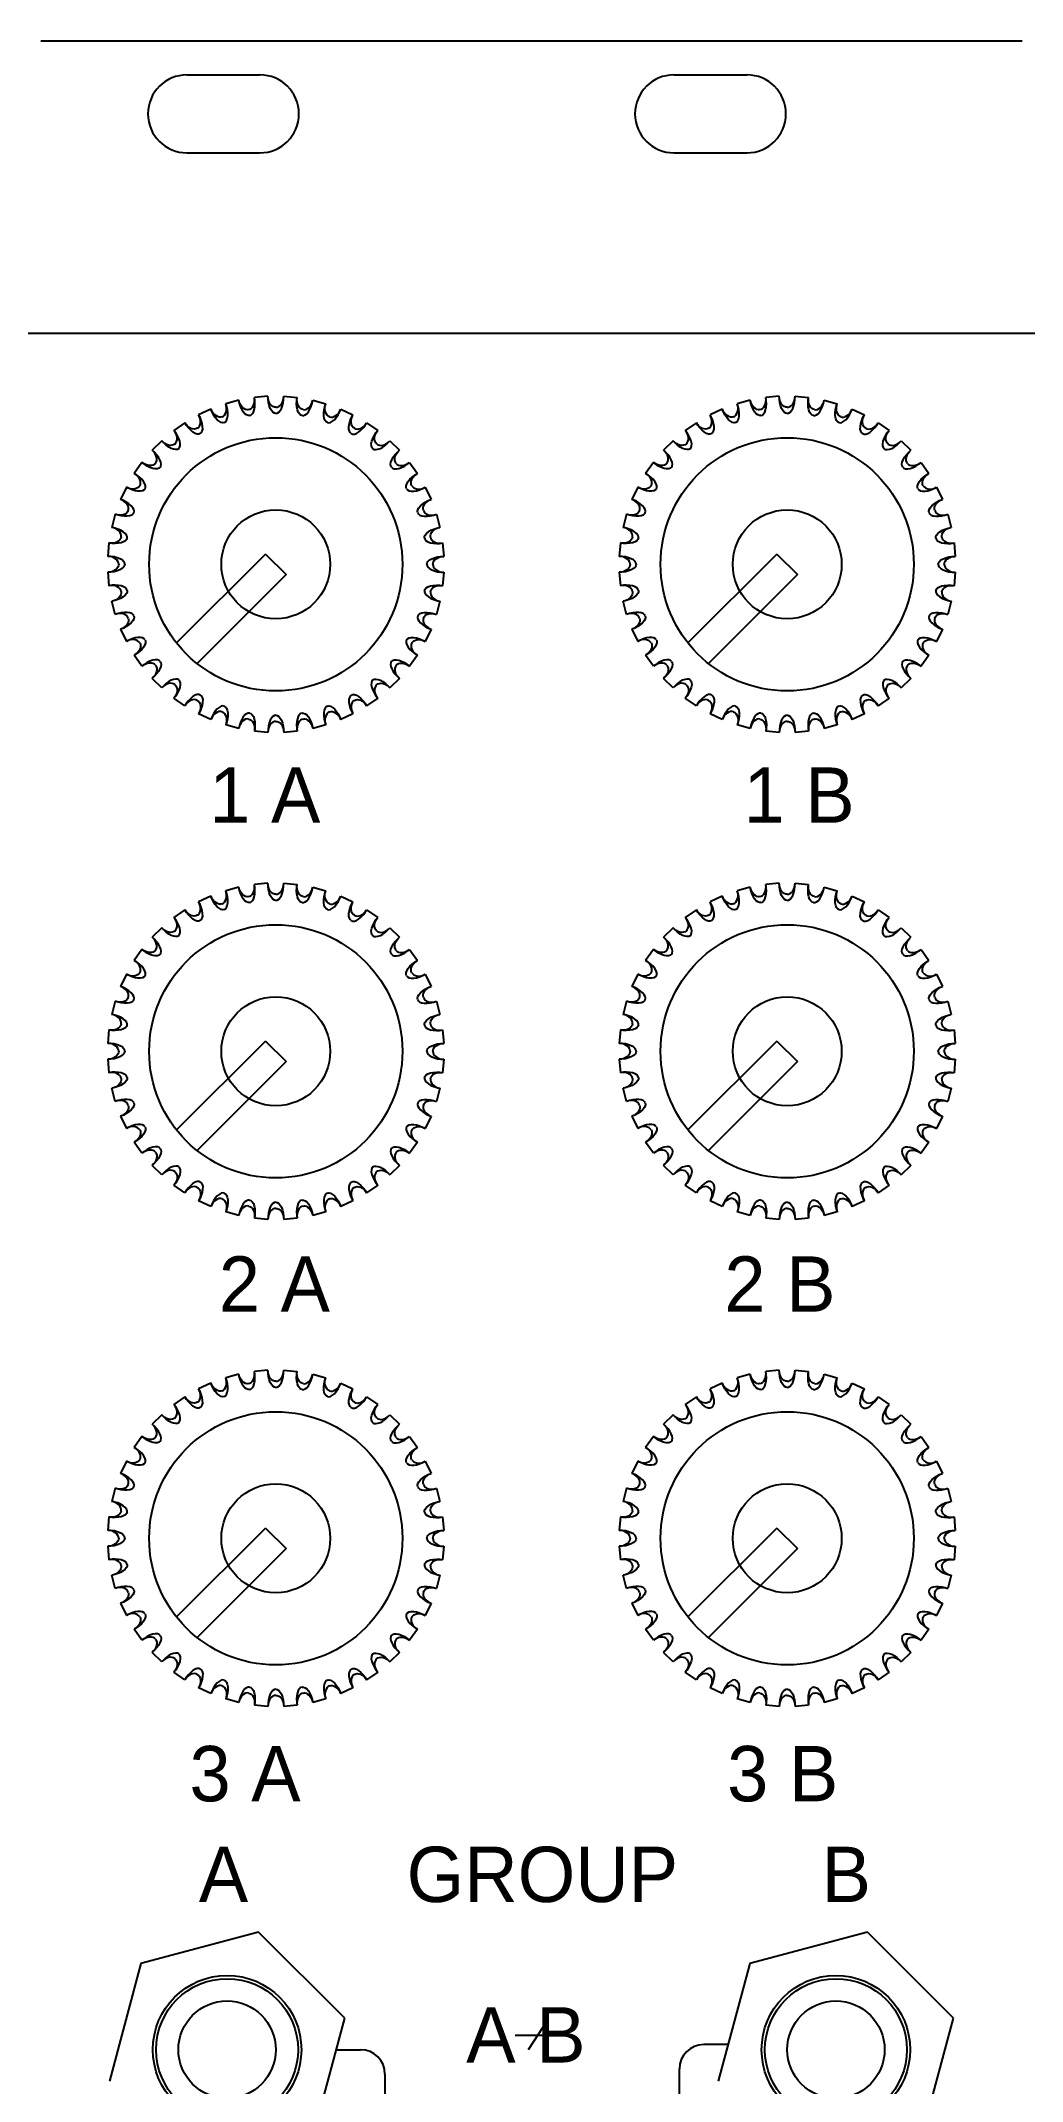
# Model space of a CAD drawing. Extents: x -1423 to 1501, y 0 to 128.
# Drawn here: x 0 to 40.3, y 44.7 to 128.5 of the extents above; entities that cross this region are included whole.
import ezdxf

# ---------------------------------------------------------------- set-up
doc = ezdxf.new("R2010")
doc.units = 0
for name, color, linetype in [('DXF_662_VCA_PANEL_1_0_MOD0', 7, 'CONTINUOUS'), ('DXF_662_VCA_PANEL_1_0_MOD1', 7, 'CONTINUOUS'), ('DXF_662_VCA_PANEL_1_0_MOD2', 7, 'CONTINUOUS'), ('LAYER1', 7, 'CONTINUOUS')]:
    doc.layers.add(name, color=color, linetype=linetype)
doc.styles.add('TEXT712776', font='txt', dxfattribs={"height": 0.2})
doc.styles.add('TEXT712779', font='txt', dxfattribs={"height": 0.2})
doc.styles.add('TEXT712782', font='txt', dxfattribs={"height": 0.2})
doc.styles.add('TEXT712794', font='txt', dxfattribs={"height": 0.2})
doc.styles.add('TEXT712797', font='txt', dxfattribs={"height": 0.2})
doc.styles.add('TEXT712800', font='txt', dxfattribs={"height": 0.2})
doc.styles.add('TEXT721737', font='txt', dxfattribs={"height": 0.2})
doc.styles.add('TEXT721740', font='txt', dxfattribs={"height": 0.2})
doc.styles.add('TEXT721743', font='txt', dxfattribs={"height": 0.2})
doc.styles.add('TEXT721746', font='txt', dxfattribs={"height": 0.2})

msp = doc.modelspace()

# ---------------------------------------------------------------- texts
at = {"layer": 'DXF_662_VCA_PANEL_1_0_MOD1', "color": 18}
for s, height, style, p in [('1 A', 2.2733, 'TEXT712782', (6.918, 96.387)), ('1 B', 2.2733, 'TEXT712800', (28.858, 96.387)), ('2 A', 2.2733, 'TEXT712779', (7.31, 76.306)), ('2 B', 2.2733, 'TEXT712797', (28.07, 76.306)), ('3 A', 2.2733, 'TEXT712776', (6.106, 56.2)), ('3 B', 2.2733, 'TEXT712794', (28.185, 56.2)), ('A', 2.273, 'TEXT721737', (6.489, 52.063)), ('GROUP', 2.2733, 'TEXT721743', (15.023, 52.063)), ('B', 2.273, 'TEXT721740', (32.063, 52.063)), ('A B', 2.2733, 'TEXT721746', (17.47, 45.472))]:
    msp.add_text(s, height=height, dxfattribs=dict(at, style=style)).set_placement(p)

# ---------------------------------------------------------------- linework, layer by layer
at = {"layer": 'DXF_662_VCA_PANEL_1_0_MOD0', "color": 178}
for p, q in [((0, 128.5), (40.3, 128.5)), ((6, 127.1), (9, 127.1)), ((6, 123.9), (9, 123.9))]:
    msp.add_line(p, q, dxfattribs=at)
for centre, start, end in [((6, 125.5), 90, 270), ((9, 125.5), 270, 90)]:
    msp.add_arc(centre, 1.6, start, end, dxfattribs=at)
at = {"layer": 'DXF_662_VCA_PANEL_1_0_MOD1', "color": 178}
for p, q in [((26, 127.1), (29, 127.1)), ((26, 123.9), (29, 123.9))]:
    msp.add_line(p, q, dxfattribs=at)
for centre, start, end in [((26, 125.5), 90, 270), ((29, 125.5), 270, 90)]:
    msp.add_arc(centre, 1.6, start, end, dxfattribs=at)
at = {"layer": 'DXF_662_VCA_PANEL_1_0_MOD2', "color": 6}
msp.add_line((-916.088, 116.5), (988.205, 116.5), dxfattribs=at)
at = {"layer": 'LAYER1', "color": 18}
for p, q in [((6.985, 113.373), (6.481, 113.138)), ((6.985, 113.373), (6.481, 113.138)), ((6.985, 113.373), (6.481, 113.138)), ((6.985, 113.373), (6.481, 113.138)), ((8.132, 113.739), (7.595, 113.595)), ((8.132, 113.739), (7.595, 113.595)), ((8.132, 113.739), (7.595, 113.595)), ((8.132, 113.739), (7.595, 113.595)), ((9.325, 113.9), (8.772, 113.852)), ((9.325, 113.9), (8.772, 113.852)), ((9.325, 113.9), (8.772, 113.852)), ((9.325, 113.9), (8.772, 113.852)), ((9.975, 113.9), (10.528, 113.852)), ((9.975, 113.9), (10.528, 113.852)), ((9.975, 113.9), (10.528, 113.852)), ((9.975, 113.9), (10.528, 113.852)), ((11.168, 113.739), (11.705, 113.595)), ((11.168, 113.739), (11.705, 113.595)), ((11.168, 113.739), (11.705, 113.595)), ((11.168, 113.739), (11.705, 113.595)), ((12.315, 113.373), (12.819, 113.138)), ((12.315, 113.373), (12.819, 113.138)), ((12.315, 113.373), (12.819, 113.138)), ((12.315, 113.373), (12.819, 113.138)), ((27.985, 113.373), (27.481, 113.138)), ((27.985, 113.373), (27.481, 113.138)), ((27.985, 113.373), (27.481, 113.138)), ((27.985, 113.373), (27.481, 113.138)), ((29.132, 113.739), (28.595, 113.595)), ((29.132, 113.739), (28.595, 113.595)), ((29.132, 113.739), (28.595, 113.595)), ((29.132, 113.739), (28.595, 113.595)), ((30.325, 113.9), (29.772, 113.852)), ((30.325, 113.9), (29.772, 113.852)), ((30.325, 113.9), (29.772, 113.852)), ((30.325, 113.9), (29.772, 113.852)), ((30.975, 113.9), (31.528, 113.852)), ((30.975, 113.9), (31.528, 113.852)), ((30.975, 113.9), (31.528, 113.852)), ((30.975, 113.9), (31.528, 113.852)), ((32.168, 113.739), (32.705, 113.595)), ((32.168, 113.739), (32.705, 113.595)), ((32.168, 113.739), (32.705, 113.595)), ((32.168, 113.739), (32.705, 113.595)), ((33.315, 113.373), (33.819, 113.138)), ((33.315, 113.373), (33.819, 113.138)), ((33.315, 113.373), (33.819, 113.138)), ((33.315, 113.373), (33.819, 113.138)), ((5.919, 112.813), (5.464, 112.495)), ((5.919, 112.813), (5.464, 112.495)), ((5.919, 112.813), (5.464, 112.495)), ((5.919, 112.813), (5.464, 112.495)), ((13.381, 112.813), (13.836, 112.495)), ((13.381, 112.813), (13.836, 112.495)), ((13.381, 112.813), (13.836, 112.495)), ((13.381, 112.813), (13.836, 112.495)), ((26.919, 112.813), (26.464, 112.495)), ((26.919, 112.813), (26.464, 112.495)), ((26.919, 112.813), (26.464, 112.495)), ((26.919, 112.813), (26.464, 112.495)), ((34.381, 112.813), (34.836, 112.495)), ((34.381, 112.813), (34.836, 112.495)), ((34.381, 112.813), (34.836, 112.495)), ((34.381, 112.813), (34.836, 112.495)), ((4.966, 112.077), (4.573, 111.684)), ((4.966, 112.077), (4.573, 111.684)), ((4.966, 112.077), (4.573, 111.684)), ((4.966, 112.077), (4.573, 111.684)), ((14.334, 112.077), (14.727, 111.684)), ((14.334, 112.077), (14.727, 111.684)), ((14.334, 112.077), (14.727, 111.684)), ((14.334, 112.077), (14.727, 111.684)), ((25.966, 112.077), (25.573, 111.684)), ((25.966, 112.077), (25.573, 111.684)), ((25.966, 112.077), (25.573, 111.684)), ((25.966, 112.077), (25.573, 111.684)), ((35.334, 112.077), (35.727, 111.684)), ((35.334, 112.077), (35.727, 111.684)), ((35.334, 112.077), (35.727, 111.684)), ((35.334, 112.077), (35.727, 111.684)), ((4.155, 111.186), (3.837, 110.731)), ((4.155, 111.186), (3.837, 110.731)), ((4.155, 111.186), (3.837, 110.731)), ((4.155, 111.186), (3.837, 110.731)), ((15.145, 111.186), (15.463, 110.731)), ((15.145, 111.186), (15.463, 110.731)), ((15.145, 111.186), (15.463, 110.731)), ((15.145, 111.186), (15.463, 110.731)), ((25.155, 111.186), (24.837, 110.731)), ((25.155, 111.186), (24.837, 110.731)), ((25.155, 111.186), (24.837, 110.731)), ((25.155, 111.186), (24.837, 110.731)), ((36.145, 111.186), (36.463, 110.731)), ((36.145, 111.186), (36.463, 110.731)), ((36.145, 111.186), (36.463, 110.731)), ((36.145, 111.186), (36.463, 110.731)), ((3.512, 110.169), (3.277, 109.665)), ((3.512, 110.169), (3.277, 109.665)), ((3.512, 110.169), (3.277, 109.665)), ((3.512, 110.169), (3.277, 109.665)), ((15.788, 110.169), (16.023, 109.665)), ((15.788, 110.169), (16.023, 109.665)), ((15.788, 110.169), (16.023, 109.665)), ((15.788, 110.169), (16.023, 109.665)), ((24.512, 110.169), (24.277, 109.665)), ((24.512, 110.169), (24.277, 109.665)), ((24.512, 110.169), (24.277, 109.665)), ((24.512, 110.169), (24.277, 109.665)), ((36.788, 110.169), (37.023, 109.665)), ((36.788, 110.169), (37.023, 109.665)), ((36.788, 110.169), (37.023, 109.665)), ((36.788, 110.169), (37.023, 109.665)), ((3.055, 109.055), (2.911, 108.518)), ((3.055, 109.055), (2.911, 108.518)), ((3.055, 109.055), (2.911, 108.518)), ((3.055, 109.055), (2.911, 108.518)), ((16.245, 109.055), (16.389, 108.518)), ((16.245, 109.055), (16.389, 108.518)), ((16.245, 109.055), (16.389, 108.518)), ((16.245, 109.055), (16.389, 108.518)), ((24.055, 109.055), (23.911, 108.518)), ((24.055, 109.055), (23.911, 108.518)), ((24.055, 109.055), (23.911, 108.518)), ((24.055, 109.055), (23.911, 108.518)), ((37.245, 109.055), (37.389, 108.518)), ((37.245, 109.055), (37.389, 108.518)), ((37.245, 109.055), (37.389, 108.518)), ((37.245, 109.055), (37.389, 108.518)), ((2.798, 107.878), (2.75, 107.325)), ((2.798, 107.878), (2.75, 107.325)), ((2.798, 107.878), (2.75, 107.325)), ((2.798, 107.878), (2.75, 107.325)), ((9.226, 107.424), (5.573, 103.772)), ((9.226, 107.424), (5.573, 103.772)), ((9.226, 107.424), (10.074, 106.576)), ((9.226, 107.424), (10.074, 106.576)), ((16.502, 107.878), (16.55, 107.325)), ((16.502, 107.878), (16.55, 107.325)), ((16.502, 107.878), (16.55, 107.325)), ((16.502, 107.878), (16.55, 107.325)), ((23.798, 107.878), (23.75, 107.325)), ((23.798, 107.878), (23.75, 107.325)), ((23.798, 107.878), (23.75, 107.325)), ((23.798, 107.878), (23.75, 107.325)), ((30.226, 107.424), (26.573, 103.772)), ((30.226, 107.424), (26.573, 103.772)), ((30.226, 107.424), (31.074, 106.576)), ((30.226, 107.424), (31.074, 106.576)), ((37.502, 107.878), (37.55, 107.325)), ((37.502, 107.878), (37.55, 107.325)), ((37.502, 107.878), (37.55, 107.325)), ((37.502, 107.878), (37.55, 107.325)), ((2.75, 106.675), (2.798, 106.122)), ((2.75, 106.675), (2.798, 106.122)), ((2.75, 106.675), (2.798, 106.122)), ((2.75, 106.675), (2.798, 106.122)), ((10.074, 106.576), (6.422, 102.923)), ((10.074, 106.576), (6.422, 102.923)), ((16.55, 106.675), (16.502, 106.122)), ((16.55, 106.675), (16.502, 106.122)), ((16.55, 106.675), (16.502, 106.122)), ((16.55, 106.675), (16.502, 106.122)), ((23.75, 106.675), (23.798, 106.122)), ((23.75, 106.675), (23.798, 106.122)), ((23.75, 106.675), (23.798, 106.122)), ((23.75, 106.675), (23.798, 106.122)), ((31.074, 106.576), (27.422, 102.923)), ((31.074, 106.576), (27.422, 102.923)), ((37.55, 106.675), (37.502, 106.122)), ((37.55, 106.675), (37.502, 106.122)), ((37.55, 106.675), (37.502, 106.122)), ((37.55, 106.675), (37.502, 106.122)), ((3.055, 104.945), (2.911, 105.482)), ((3.055, 104.945), (2.911, 105.482)), ((3.055, 104.945), (2.911, 105.482)), ((3.055, 104.945), (2.911, 105.482)), ((16.389, 105.482), (16.245, 104.945)), ((16.389, 105.482), (16.245, 104.945)), ((16.389, 105.482), (16.245, 104.945)), ((16.389, 105.482), (16.245, 104.945)), ((24.055, 104.945), (23.911, 105.482)), ((24.055, 104.945), (23.911, 105.482)), ((24.055, 104.945), (23.911, 105.482)), ((24.055, 104.945), (23.911, 105.482)), ((37.389, 105.482), (37.245, 104.945)), ((37.389, 105.482), (37.245, 104.945)), ((37.389, 105.482), (37.245, 104.945)), ((37.389, 105.482), (37.245, 104.945)), ((3.277, 104.335), (3.512, 103.831)), ((3.277, 104.335), (3.512, 103.831)), ((3.277, 104.335), (3.512, 103.831)), ((3.277, 104.335), (3.512, 103.831)), ((16.023, 104.335), (15.788, 103.831)), ((16.023, 104.335), (15.788, 103.831)), ((16.023, 104.335), (15.788, 103.831)), ((16.023, 104.335), (15.788, 103.831)), ((24.277, 104.335), (24.512, 103.831)), ((24.277, 104.335), (24.512, 103.831)), ((24.277, 104.335), (24.512, 103.831)), ((24.277, 104.335), (24.512, 103.831)), ((37.023, 104.335), (36.788, 103.831)), ((37.023, 104.335), (36.788, 103.831)), ((37.023, 104.335), (36.788, 103.831)), ((37.023, 104.335), (36.788, 103.831)), ((4.155, 102.814), (3.837, 103.269)), ((4.155, 102.814), (3.837, 103.269)), ((4.155, 102.814), (3.837, 103.269)), ((4.155, 102.814), (3.837, 103.269)), ((15.463, 103.269), (15.145, 102.814)), ((15.463, 103.269), (15.145, 102.814)), ((15.463, 103.269), (15.145, 102.814)), ((15.463, 103.269), (15.145, 102.814)), ((25.155, 102.814), (24.837, 103.269)), ((25.155, 102.814), (24.837, 103.269)), ((25.155, 102.814), (24.837, 103.269)), ((25.155, 102.814), (24.837, 103.269)), ((36.463, 103.269), (36.145, 102.814)), ((36.463, 103.269), (36.145, 102.814)), ((36.463, 103.269), (36.145, 102.814)), ((36.463, 103.269), (36.145, 102.814)), ((4.966, 101.923), (4.573, 102.316)), ((4.966, 101.923), (4.573, 102.316)), ((4.966, 101.923), (4.573, 102.316)), ((4.966, 101.923), (4.573, 102.316)), ((14.727, 102.316), (14.334, 101.923)), ((14.727, 102.316), (14.334, 101.923)), ((14.727, 102.316), (14.334, 101.923)), ((14.727, 102.316), (14.334, 101.923)), ((25.966, 101.923), (25.573, 102.316)), ((25.966, 101.923), (25.573, 102.316)), ((25.966, 101.923), (25.573, 102.316)), ((25.966, 101.923), (25.573, 102.316)), ((35.727, 102.316), (35.334, 101.923)), ((35.727, 102.316), (35.334, 101.923)), ((35.727, 102.316), (35.334, 101.923)), ((35.727, 102.316), (35.334, 101.923)), ((5.919, 101.187), (5.464, 101.505)), ((5.919, 101.187), (5.464, 101.505)), ((5.919, 101.187), (5.464, 101.505)), ((5.919, 101.187), (5.464, 101.505)), ((13.836, 101.505), (13.381, 101.187)), ((13.836, 101.505), (13.381, 101.187)), ((13.836, 101.505), (13.381, 101.187)), ((13.836, 101.505), (13.381, 101.187)), ((26.919, 101.187), (26.464, 101.505)), ((26.919, 101.187), (26.464, 101.505)), ((26.919, 101.187), (26.464, 101.505)), ((26.919, 101.187), (26.464, 101.505)), ((34.836, 101.505), (34.381, 101.187)), ((34.836, 101.505), (34.381, 101.187)), ((34.836, 101.505), (34.381, 101.187)), ((34.836, 101.505), (34.381, 101.187)), ((6.985, 100.627), (6.481, 100.862)), ((6.985, 100.627), (6.481, 100.862)), ((6.985, 100.627), (6.481, 100.862)), ((6.985, 100.627), (6.481, 100.862)), ((12.819, 100.862), (12.315, 100.627)), ((12.819, 100.862), (12.315, 100.627)), ((12.819, 100.862), (12.315, 100.627)), ((12.819, 100.862), (12.315, 100.627)), ((27.985, 100.627), (27.481, 100.862)), ((27.985, 100.627), (27.481, 100.862)), ((27.985, 100.627), (27.481, 100.862)), ((27.985, 100.627), (27.481, 100.862)), ((33.819, 100.862), (33.315, 100.627)), ((33.819, 100.862), (33.315, 100.627)), ((33.819, 100.862), (33.315, 100.627)), ((33.819, 100.862), (33.315, 100.627)), ((8.132, 100.261), (7.595, 100.405)), ((8.132, 100.261), (7.595, 100.405)), ((8.132, 100.261), (7.595, 100.405)), ((8.132, 100.261), (7.595, 100.405)), ((9.325, 100.1), (8.772, 100.148)), ((9.325, 100.1), (8.772, 100.148)), ((9.325, 100.1), (8.772, 100.148)), ((9.325, 100.1), (8.772, 100.148)), ((10.528, 100.148), (9.975, 100.1)), ((10.528, 100.148), (9.975, 100.1)), ((10.528, 100.148), (9.975, 100.1)), ((10.528, 100.148), (9.975, 100.1)), ((11.705, 100.405), (11.168, 100.261)), ((11.705, 100.405), (11.168, 100.261)), ((11.705, 100.405), (11.168, 100.261)), ((11.705, 100.405), (11.168, 100.261)), ((29.132, 100.261), (28.595, 100.405)), ((29.132, 100.261), (28.595, 100.405)), ((29.132, 100.261), (28.595, 100.405)), ((29.132, 100.261), (28.595, 100.405)), ((30.325, 100.1), (29.772, 100.148)), ((30.325, 100.1), (29.772, 100.148)), ((30.325, 100.1), (29.772, 100.148)), ((30.325, 100.1), (29.772, 100.148)), ((31.528, 100.148), (30.975, 100.1)), ((31.528, 100.148), (30.975, 100.1)), ((31.528, 100.148), (30.975, 100.1)), ((31.528, 100.148), (30.975, 100.1)), ((32.705, 100.405), (32.168, 100.261)), ((32.705, 100.405), (32.168, 100.261)), ((32.705, 100.405), (32.168, 100.261)), ((32.705, 100.405), (32.168, 100.261)), ((9.325, 93.9), (8.772, 93.852)), ((9.325, 93.9), (8.772, 93.852)), ((9.325, 93.9), (8.772, 93.852)), ((9.325, 93.9), (8.772, 93.852)), ((9.975, 93.9), (10.528, 93.852)), ((9.975, 93.9), (10.528, 93.852)), ((9.975, 93.9), (10.528, 93.852)), ((9.975, 93.9), (10.528, 93.852)), ((30.325, 93.9), (29.772, 93.852)), ((30.325, 93.9), (29.772, 93.852)), ((30.325, 93.9), (29.772, 93.852)), ((30.325, 93.9), (29.772, 93.852)), ((30.975, 93.9), (31.528, 93.852)), ((30.975, 93.9), (31.528, 93.852)), ((30.975, 93.9), (31.528, 93.852)), ((30.975, 93.9), (31.528, 93.852)), ((6.985, 93.373), (6.481, 93.138)), ((6.985, 93.373), (6.481, 93.138)), ((6.985, 93.373), (6.481, 93.138)), ((6.985, 93.373), (6.481, 93.138)), ((8.132, 93.739), (7.595, 93.595)), ((8.132, 93.739), (7.595, 93.595)), ((8.132, 93.739), (7.595, 93.595)), ((8.132, 93.739), (7.595, 93.595)), ((11.168, 93.739), (11.705, 93.595)), ((11.168, 93.739), (11.705, 93.595)), ((11.168, 93.739), (11.705, 93.595)), ((11.168, 93.739), (11.705, 93.595)), ((12.315, 93.373), (12.819, 93.138)), ((12.315, 93.373), (12.819, 93.138)), ((12.315, 93.373), (12.819, 93.138)), ((12.315, 93.373), (12.819, 93.138)), ((27.985, 93.373), (27.481, 93.138)), ((27.985, 93.373), (27.481, 93.138)), ((27.985, 93.373), (27.481, 93.138)), ((27.985, 93.373), (27.481, 93.138)), ((29.132, 93.739), (28.595, 93.595)), ((29.132, 93.739), (28.595, 93.595)), ((29.132, 93.739), (28.595, 93.595)), ((29.132, 93.739), (28.595, 93.595)), ((32.168, 93.739), (32.705, 93.595)), ((32.168, 93.739), (32.705, 93.595)), ((32.168, 93.739), (32.705, 93.595)), ((32.168, 93.739), (32.705, 93.595)), ((33.315, 93.373), (33.819, 93.138)), ((33.315, 93.373), (33.819, 93.138)), ((33.315, 93.373), (33.819, 93.138)), ((33.315, 93.373), (33.819, 93.138)), ((5.919, 92.813), (5.464, 92.495)), ((5.919, 92.813), (5.464, 92.495)), ((5.919, 92.813), (5.464, 92.495)), ((5.919, 92.813), (5.464, 92.495)), ((13.381, 92.813), (13.836, 92.495)), ((13.381, 92.813), (13.836, 92.495)), ((13.381, 92.813), (13.836, 92.495)), ((13.381, 92.813), (13.836, 92.495)), ((26.919, 92.813), (26.464, 92.495)), ((26.919, 92.813), (26.464, 92.495)), ((26.919, 92.813), (26.464, 92.495)), ((26.919, 92.813), (26.464, 92.495)), ((34.381, 92.813), (34.836, 92.495)), ((34.381, 92.813), (34.836, 92.495)), ((34.381, 92.813), (34.836, 92.495)), ((34.381, 92.813), (34.836, 92.495)), ((4.966, 92.077), (4.573, 91.684)), ((4.966, 92.077), (4.573, 91.684)), ((4.966, 92.077), (4.573, 91.684)), ((4.966, 92.077), (4.573, 91.684)), ((14.334, 92.077), (14.727, 91.684)), ((14.334, 92.077), (14.727, 91.684)), ((14.334, 92.077), (14.727, 91.684)), ((14.334, 92.077), (14.727, 91.684)), ((25.966, 92.077), (25.573, 91.684)), ((25.966, 92.077), (25.573, 91.684)), ((25.966, 92.077), (25.573, 91.684)), ((25.966, 92.077), (25.573, 91.684)), ((35.334, 92.077), (35.727, 91.684)), ((35.334, 92.077), (35.727, 91.684)), ((35.334, 92.077), (35.727, 91.684)), ((35.334, 92.077), (35.727, 91.684)), ((4.155, 91.186), (3.837, 90.731)), ((4.155, 91.186), (3.837, 90.731)), ((4.155, 91.186), (3.837, 90.731)), ((4.155, 91.186), (3.837, 90.731)), ((15.145, 91.186), (15.463, 90.731)), ((15.145, 91.186), (15.463, 90.731)), ((15.145, 91.186), (15.463, 90.731)), ((15.145, 91.186), (15.463, 90.731)), ((25.155, 91.186), (24.837, 90.731)), ((25.155, 91.186), (24.837, 90.731)), ((25.155, 91.186), (24.837, 90.731)), ((25.155, 91.186), (24.837, 90.731)), ((36.145, 91.186), (36.463, 90.731)), ((36.145, 91.186), (36.463, 90.731)), ((36.145, 91.186), (36.463, 90.731)), ((36.145, 91.186), (36.463, 90.731)), ((3.512, 90.169), (3.277, 89.665)), ((3.512, 90.169), (3.277, 89.665)), ((3.512, 90.169), (3.277, 89.665)), ((3.512, 90.169), (3.277, 89.665)), ((15.788, 90.169), (16.023, 89.665)), ((15.788, 90.169), (16.023, 89.665)), ((15.788, 90.169), (16.023, 89.665)), ((15.788, 90.169), (16.023, 89.665)), ((24.512, 90.169), (24.277, 89.665)), ((24.512, 90.169), (24.277, 89.665)), ((24.512, 90.169), (24.277, 89.665)), ((24.512, 90.169), (24.277, 89.665)), ((36.788, 90.169), (37.023, 89.665)), ((36.788, 90.169), (37.023, 89.665)), ((36.788, 90.169), (37.023, 89.665)), ((36.788, 90.169), (37.023, 89.665)), ((3.055, 89.055), (2.911, 88.518)), ((3.055, 89.055), (2.911, 88.518)), ((3.055, 89.055), (2.911, 88.518)), ((3.055, 89.055), (2.911, 88.518)), ((16.245, 89.055), (16.389, 88.518)), ((16.245, 89.055), (16.389, 88.518)), ((16.245, 89.055), (16.389, 88.518)), ((16.245, 89.055), (16.389, 88.518)), ((24.055, 89.055), (23.911, 88.518)), ((24.055, 89.055), (23.911, 88.518)), ((24.055, 89.055), (23.911, 88.518)), ((24.055, 89.055), (23.911, 88.518)), ((37.245, 89.055), (37.389, 88.518)), ((37.245, 89.055), (37.389, 88.518)), ((37.245, 89.055), (37.389, 88.518)), ((37.245, 89.055), (37.389, 88.518)), ((2.798, 87.878), (2.75, 87.325)), ((2.798, 87.878), (2.75, 87.325)), ((2.798, 87.878), (2.75, 87.325)), ((2.798, 87.878), (2.75, 87.325)), ((9.226, 87.424), (5.573, 83.772)), ((9.226, 87.424), (5.573, 83.772)), ((9.226, 87.424), (10.074, 86.576)), ((9.226, 87.424), (10.074, 86.576)), ((16.502, 87.878), (16.55, 87.325)), ((16.502, 87.878), (16.55, 87.325)), ((16.502, 87.878), (16.55, 87.325)), ((16.502, 87.878), (16.55, 87.325)), ((23.798, 87.878), (23.75, 87.325)), ((23.798, 87.878), (23.75, 87.325)), ((23.798, 87.878), (23.75, 87.325)), ((23.798, 87.878), (23.75, 87.325)), ((30.226, 87.424), (26.573, 83.772)), ((30.226, 87.424), (26.573, 83.772)), ((30.226, 87.424), (31.074, 86.576)), ((30.226, 87.424), (31.074, 86.576)), ((37.502, 87.878), (37.55, 87.325)), ((37.502, 87.878), (37.55, 87.325)), ((37.502, 87.878), (37.55, 87.325)), ((37.502, 87.878), (37.55, 87.325)), ((2.75, 86.675), (2.798, 86.122)), ((2.75, 86.675), (2.798, 86.122)), ((2.75, 86.675), (2.798, 86.122)), ((2.75, 86.675), (2.798, 86.122)), ((10.074, 86.576), (6.422, 82.923)), ((10.074, 86.576), (6.422, 82.923)), ((16.55, 86.675), (16.502, 86.122)), ((16.55, 86.675), (16.502, 86.122)), ((16.55, 86.675), (16.502, 86.122)), ((16.55, 86.675), (16.502, 86.122)), ((23.75, 86.675), (23.798, 86.122)), ((23.75, 86.675), (23.798, 86.122)), ((23.75, 86.675), (23.798, 86.122)), ((23.75, 86.675), (23.798, 86.122)), ((31.074, 86.576), (27.422, 82.923)), ((31.074, 86.576), (27.422, 82.923)), ((37.55, 86.675), (37.502, 86.122)), ((37.55, 86.675), (37.502, 86.122)), ((37.55, 86.675), (37.502, 86.122)), ((37.55, 86.675), (37.502, 86.122)), ((3.055, 84.945), (2.911, 85.482)), ((3.055, 84.945), (2.911, 85.482)), ((3.055, 84.945), (2.911, 85.482)), ((3.055, 84.945), (2.911, 85.482)), ((16.389, 85.482), (16.245, 84.945)), ((16.389, 85.482), (16.245, 84.945)), ((16.389, 85.482), (16.245, 84.945)), ((16.389, 85.482), (16.245, 84.945)), ((24.055, 84.945), (23.911, 85.482)), ((24.055, 84.945), (23.911, 85.482)), ((24.055, 84.945), (23.911, 85.482)), ((24.055, 84.945), (23.911, 85.482)), ((37.389, 85.482), (37.245, 84.945)), ((37.389, 85.482), (37.245, 84.945)), ((37.389, 85.482), (37.245, 84.945)), ((37.389, 85.482), (37.245, 84.945)), ((3.277, 84.335), (3.512, 83.831)), ((3.277, 84.335), (3.512, 83.831)), ((3.277, 84.335), (3.512, 83.831)), ((3.277, 84.335), (3.512, 83.831)), ((16.023, 84.335), (15.788, 83.831)), ((16.023, 84.335), (15.788, 83.831)), ((16.023, 84.335), (15.788, 83.831)), ((16.023, 84.335), (15.788, 83.831)), ((24.277, 84.335), (24.512, 83.831)), ((24.277, 84.335), (24.512, 83.831)), ((24.277, 84.335), (24.512, 83.831)), ((24.277, 84.335), (24.512, 83.831)), ((37.023, 84.335), (36.788, 83.831)), ((37.023, 84.335), (36.788, 83.831)), ((37.023, 84.335), (36.788, 83.831)), ((37.023, 84.335), (36.788, 83.831)), ((4.155, 82.814), (3.837, 83.269)), ((4.155, 82.814), (3.837, 83.269)), ((4.155, 82.814), (3.837, 83.269)), ((4.155, 82.814), (3.837, 83.269)), ((15.463, 83.269), (15.145, 82.814)), ((15.463, 83.269), (15.145, 82.814)), ((15.463, 83.269), (15.145, 82.814)), ((15.463, 83.269), (15.145, 82.814)), ((25.155, 82.814), (24.837, 83.269)), ((25.155, 82.814), (24.837, 83.269)), ((25.155, 82.814), (24.837, 83.269)), ((25.155, 82.814), (24.837, 83.269)), ((36.463, 83.269), (36.145, 82.814)), ((36.463, 83.269), (36.145, 82.814)), ((36.463, 83.269), (36.145, 82.814)), ((36.463, 83.269), (36.145, 82.814)), ((4.966, 81.923), (4.573, 82.316)), ((4.966, 81.923), (4.573, 82.316)), ((4.966, 81.923), (4.573, 82.316)), ((4.966, 81.923), (4.573, 82.316)), ((14.727, 82.316), (14.334, 81.923)), ((14.727, 82.316), (14.334, 81.923)), ((14.727, 82.316), (14.334, 81.923)), ((14.727, 82.316), (14.334, 81.923)), ((25.966, 81.923), (25.573, 82.316)), ((25.966, 81.923), (25.573, 82.316)), ((25.966, 81.923), (25.573, 82.316)), ((25.966, 81.923), (25.573, 82.316)), ((35.727, 82.316), (35.334, 81.923)), ((35.727, 82.316), (35.334, 81.923)), ((35.727, 82.316), (35.334, 81.923)), ((35.727, 82.316), (35.334, 81.923)), ((5.919, 81.187), (5.464, 81.505)), ((5.919, 81.187), (5.464, 81.505)), ((5.919, 81.187), (5.464, 81.505)), ((5.919, 81.187), (5.464, 81.505)), ((13.836, 81.505), (13.381, 81.187)), ((13.836, 81.505), (13.381, 81.187)), ((13.836, 81.505), (13.381, 81.187)), ((13.836, 81.505), (13.381, 81.187)), ((26.919, 81.187), (26.464, 81.505)), ((26.919, 81.187), (26.464, 81.505)), ((26.919, 81.187), (26.464, 81.505)), ((26.919, 81.187), (26.464, 81.505)), ((34.836, 81.505), (34.381, 81.187)), ((34.836, 81.505), (34.381, 81.187)), ((34.836, 81.505), (34.381, 81.187)), ((34.836, 81.505), (34.381, 81.187)), ((6.985, 80.627), (6.481, 80.862)), ((6.985, 80.627), (6.481, 80.862)), ((6.985, 80.627), (6.481, 80.862)), ((6.985, 80.627), (6.481, 80.862)), ((12.819, 80.862), (12.315, 80.627)), ((12.819, 80.862), (12.315, 80.627)), ((12.819, 80.862), (12.315, 80.627)), ((12.819, 80.862), (12.315, 80.627)), ((27.985, 80.627), (27.481, 80.862)), ((27.985, 80.627), (27.481, 80.862)), ((27.985, 80.627), (27.481, 80.862)), ((27.985, 80.627), (27.481, 80.862)), ((33.819, 80.862), (33.315, 80.627)), ((33.819, 80.862), (33.315, 80.627)), ((33.819, 80.862), (33.315, 80.627)), ((33.819, 80.862), (33.315, 80.627)), ((8.132, 80.261), (7.595, 80.405)), ((8.132, 80.261), (7.595, 80.405)), ((8.132, 80.261), (7.595, 80.405)), ((8.132, 80.261), (7.595, 80.405)), ((9.325, 80.1), (8.772, 80.148)), ((9.325, 80.1), (8.772, 80.148)), ((9.325, 80.1), (8.772, 80.148)), ((9.325, 80.1), (8.772, 80.148)), ((10.528, 80.148), (9.975, 80.1)), ((10.528, 80.148), (9.975, 80.1)), ((10.528, 80.148), (9.975, 80.1)), ((10.528, 80.148), (9.975, 80.1)), ((11.705, 80.405), (11.168, 80.261)), ((11.705, 80.405), (11.168, 80.261)), ((11.705, 80.405), (11.168, 80.261)), ((11.705, 80.405), (11.168, 80.261)), ((29.132, 80.261), (28.595, 80.405)), ((29.132, 80.261), (28.595, 80.405)), ((29.132, 80.261), (28.595, 80.405)), ((29.132, 80.261), (28.595, 80.405)), ((30.325, 80.1), (29.772, 80.148)), ((30.325, 80.1), (29.772, 80.148)), ((30.325, 80.1), (29.772, 80.148)), ((30.325, 80.1), (29.772, 80.148)), ((31.528, 80.148), (30.975, 80.1)), ((31.528, 80.148), (30.975, 80.1)), ((31.528, 80.148), (30.975, 80.1)), ((31.528, 80.148), (30.975, 80.1)), ((32.705, 80.405), (32.168, 80.261)), ((32.705, 80.405), (32.168, 80.261)), ((32.705, 80.405), (32.168, 80.261)), ((32.705, 80.405), (32.168, 80.261)), ((9.325, 73.9), (8.772, 73.852)), ((9.325, 73.9), (8.772, 73.852)), ((9.325, 73.9), (8.772, 73.852)), ((9.325, 73.9), (8.772, 73.852)), ((9.975, 73.9), (10.528, 73.852)), ((9.975, 73.9), (10.528, 73.852)), ((9.975, 73.9), (10.528, 73.852)), ((9.975, 73.9), (10.528, 73.852)), ((30.325, 73.9), (29.772, 73.852)), ((30.325, 73.9), (29.772, 73.852)), ((30.325, 73.9), (29.772, 73.852)), ((30.325, 73.9), (29.772, 73.852)), ((30.975, 73.9), (31.528, 73.852)), ((30.975, 73.9), (31.528, 73.852)), ((30.975, 73.9), (31.528, 73.852)), ((30.975, 73.9), (31.528, 73.852)), ((6.985, 73.373), (6.481, 73.138)), ((6.985, 73.373), (6.481, 73.138)), ((6.985, 73.373), (6.481, 73.138)), ((6.985, 73.373), (6.481, 73.138)), ((8.132, 73.739), (7.595, 73.595)), ((8.132, 73.739), (7.595, 73.595)), ((8.132, 73.739), (7.595, 73.595)), ((8.132, 73.739), (7.595, 73.595)), ((11.168, 73.739), (11.705, 73.595)), ((11.168, 73.739), (11.705, 73.595)), ((11.168, 73.739), (11.705, 73.595)), ((11.168, 73.739), (11.705, 73.595)), ((12.315, 73.373), (12.819, 73.138)), ((12.315, 73.373), (12.819, 73.138)), ((12.315, 73.373), (12.819, 73.138)), ((12.315, 73.373), (12.819, 73.138)), ((27.985, 73.373), (27.481, 73.138)), ((27.985, 73.373), (27.481, 73.138)), ((27.985, 73.373), (27.481, 73.138)), ((27.985, 73.373), (27.481, 73.138)), ((29.132, 73.739), (28.595, 73.595)), ((29.132, 73.739), (28.595, 73.595)), ((29.132, 73.739), (28.595, 73.595)), ((29.132, 73.739), (28.595, 73.595)), ((32.168, 73.739), (32.705, 73.595)), ((32.168, 73.739), (32.705, 73.595)), ((32.168, 73.739), (32.705, 73.595)), ((32.168, 73.739), (32.705, 73.595)), ((33.315, 73.373), (33.819, 73.138)), ((33.315, 73.373), (33.819, 73.138)), ((33.315, 73.373), (33.819, 73.138)), ((33.315, 73.373), (33.819, 73.138)), ((4.966, 72.077), (4.573, 71.684)), ((4.966, 72.077), (4.573, 71.684)), ((4.966, 72.077), (4.573, 71.684)), ((4.966, 72.077), (4.573, 71.684)), ((5.919, 72.813), (5.464, 72.495)), ((5.919, 72.813), (5.464, 72.495)), ((5.919, 72.813), (5.464, 72.495)), ((5.919, 72.813), (5.464, 72.495)), ((13.381, 72.813), (13.836, 72.495)), ((13.381, 72.813), (13.836, 72.495)), ((13.381, 72.813), (13.836, 72.495)), ((13.381, 72.813), (13.836, 72.495)), ((14.334, 72.077), (14.727, 71.684)), ((14.334, 72.077), (14.727, 71.684)), ((14.334, 72.077), (14.727, 71.684)), ((14.334, 72.077), (14.727, 71.684)), ((25.966, 72.077), (25.573, 71.684)), ((25.966, 72.077), (25.573, 71.684)), ((25.966, 72.077), (25.573, 71.684)), ((25.966, 72.077), (25.573, 71.684)), ((26.919, 72.813), (26.464, 72.495)), ((26.919, 72.813), (26.464, 72.495)), ((26.919, 72.813), (26.464, 72.495)), ((26.919, 72.813), (26.464, 72.495)), ((34.381, 72.813), (34.836, 72.495)), ((34.381, 72.813), (34.836, 72.495)), ((34.381, 72.813), (34.836, 72.495)), ((34.381, 72.813), (34.836, 72.495)), ((35.334, 72.077), (35.727, 71.684)), ((35.334, 72.077), (35.727, 71.684)), ((35.334, 72.077), (35.727, 71.684)), ((35.334, 72.077), (35.727, 71.684)), ((4.155, 71.186), (3.837, 70.731)), ((4.155, 71.186), (3.837, 70.731)), ((4.155, 71.186), (3.837, 70.731)), ((4.155, 71.186), (3.837, 70.731)), ((15.145, 71.186), (15.463, 70.731)), ((15.145, 71.186), (15.463, 70.731)), ((15.145, 71.186), (15.463, 70.731)), ((15.145, 71.186), (15.463, 70.731)), ((25.155, 71.186), (24.837, 70.731)), ((25.155, 71.186), (24.837, 70.731)), ((25.155, 71.186), (24.837, 70.731)), ((25.155, 71.186), (24.837, 70.731)), ((36.145, 71.186), (36.463, 70.731)), ((36.145, 71.186), (36.463, 70.731)), ((36.145, 71.186), (36.463, 70.731)), ((36.145, 71.186), (36.463, 70.731)), ((3.512, 70.169), (3.277, 69.665)), ((3.512, 70.169), (3.277, 69.665)), ((3.512, 70.169), (3.277, 69.665)), ((3.512, 70.169), (3.277, 69.665)), ((15.788, 70.169), (16.023, 69.665)), ((15.788, 70.169), (16.023, 69.665)), ((15.788, 70.169), (16.023, 69.665)), ((15.788, 70.169), (16.023, 69.665)), ((24.512, 70.169), (24.277, 69.665)), ((24.512, 70.169), (24.277, 69.665)), ((24.512, 70.169), (24.277, 69.665)), ((24.512, 70.169), (24.277, 69.665)), ((36.788, 70.169), (37.023, 69.665)), ((36.788, 70.169), (37.023, 69.665)), ((36.788, 70.169), (37.023, 69.665)), ((36.788, 70.169), (37.023, 69.665)), ((3.055, 69.055), (2.911, 68.518)), ((3.055, 69.055), (2.911, 68.518)), ((3.055, 69.055), (2.911, 68.518)), ((3.055, 69.055), (2.911, 68.518)), ((16.245, 69.055), (16.389, 68.518)), ((16.245, 69.055), (16.389, 68.518)), ((16.245, 69.055), (16.389, 68.518)), ((16.245, 69.055), (16.389, 68.518)), ((24.055, 69.055), (23.911, 68.518)), ((24.055, 69.055), (23.911, 68.518)), ((24.055, 69.055), (23.911, 68.518)), ((24.055, 69.055), (23.911, 68.518)), ((37.245, 69.055), (37.389, 68.518)), ((37.245, 69.055), (37.389, 68.518)), ((37.245, 69.055), (37.389, 68.518)), ((37.245, 69.055), (37.389, 68.518)), ((2.798, 67.878), (2.75, 67.325)), ((2.798, 67.878), (2.75, 67.325)), ((2.798, 67.878), (2.75, 67.325)), ((2.798, 67.878), (2.75, 67.325)), ((16.502, 67.878), (16.55, 67.325)), ((16.502, 67.878), (16.55, 67.325)), ((16.502, 67.878), (16.55, 67.325)), ((16.502, 67.878), (16.55, 67.325)), ((23.798, 67.878), (23.75, 67.325)), ((23.798, 67.878), (23.75, 67.325)), ((23.798, 67.878), (23.75, 67.325)), ((23.798, 67.878), (23.75, 67.325)), ((37.502, 67.878), (37.55, 67.325)), ((37.502, 67.878), (37.55, 67.325)), ((37.502, 67.878), (37.55, 67.325)), ((37.502, 67.878), (37.55, 67.325)), ((9.226, 67.424), (5.573, 63.772)), ((9.226, 67.424), (5.573, 63.772)), ((9.226, 67.424), (10.074, 66.576)), ((9.226, 67.424), (10.074, 66.576)), ((30.226, 67.424), (26.573, 63.772)), ((30.226, 67.424), (26.573, 63.772)), ((30.226, 67.424), (31.074, 66.576)), ((30.226, 67.424), (31.074, 66.576)), ((2.75, 66.675), (2.798, 66.122)), ((2.75, 66.675), (2.798, 66.122)), ((2.75, 66.675), (2.798, 66.122)), ((2.75, 66.675), (2.798, 66.122)), ((10.074, 66.576), (6.422, 62.923)), ((10.074, 66.576), (6.422, 62.923)), ((16.55, 66.675), (16.502, 66.122)), ((16.55, 66.675), (16.502, 66.122)), ((16.55, 66.675), (16.502, 66.122)), ((16.55, 66.675), (16.502, 66.122)), ((23.75, 66.675), (23.798, 66.122)), ((23.75, 66.675), (23.798, 66.122)), ((23.75, 66.675), (23.798, 66.122)), ((23.75, 66.675), (23.798, 66.122)), ((31.074, 66.576), (27.422, 62.923)), ((31.074, 66.576), (27.422, 62.923)), ((37.55, 66.675), (37.502, 66.122)), ((37.55, 66.675), (37.502, 66.122)), ((37.55, 66.675), (37.502, 66.122)), ((37.55, 66.675), (37.502, 66.122)), ((3.055, 64.945), (2.911, 65.482)), ((3.055, 64.945), (2.911, 65.482)), ((3.055, 64.945), (2.911, 65.482)), ((3.055, 64.945), (2.911, 65.482)), ((16.389, 65.482), (16.245, 64.945)), ((16.389, 65.482), (16.245, 64.945)), ((16.389, 65.482), (16.245, 64.945)), ((16.389, 65.482), (16.245, 64.945)), ((24.055, 64.945), (23.911, 65.482)), ((24.055, 64.945), (23.911, 65.482)), ((24.055, 64.945), (23.911, 65.482)), ((24.055, 64.945), (23.911, 65.482)), ((37.389, 65.482), (37.245, 64.945)), ((37.389, 65.482), (37.245, 64.945)), ((37.389, 65.482), (37.245, 64.945)), ((37.389, 65.482), (37.245, 64.945)), ((3.277, 64.335), (3.512, 63.831)), ((3.277, 64.335), (3.512, 63.831)), ((3.277, 64.335), (3.512, 63.831)), ((3.277, 64.335), (3.512, 63.831)), ((16.023, 64.335), (15.788, 63.831)), ((16.023, 64.335), (15.788, 63.831)), ((16.023, 64.335), (15.788, 63.831)), ((16.023, 64.335), (15.788, 63.831)), ((24.277, 64.335), (24.512, 63.831)), ((24.277, 64.335), (24.512, 63.831)), ((24.277, 64.335), (24.512, 63.831)), ((24.277, 64.335), (24.512, 63.831)), ((37.023, 64.335), (36.788, 63.831)), ((37.023, 64.335), (36.788, 63.831)), ((37.023, 64.335), (36.788, 63.831)), ((37.023, 64.335), (36.788, 63.831)), ((4.155, 62.814), (3.837, 63.269)), ((4.155, 62.814), (3.837, 63.269)), ((4.155, 62.814), (3.837, 63.269)), ((4.155, 62.814), (3.837, 63.269)), ((15.463, 63.269), (15.145, 62.814)), ((15.463, 63.269), (15.145, 62.814)), ((15.463, 63.269), (15.145, 62.814)), ((15.463, 63.269), (15.145, 62.814)), ((25.155, 62.814), (24.837, 63.269)), ((25.155, 62.814), (24.837, 63.269)), ((25.155, 62.814), (24.837, 63.269)), ((25.155, 62.814), (24.837, 63.269)), ((36.463, 63.269), (36.145, 62.814)), ((36.463, 63.269), (36.145, 62.814)), ((36.463, 63.269), (36.145, 62.814)), ((36.463, 63.269), (36.145, 62.814)), ((4.966, 61.923), (4.573, 62.316)), ((4.966, 61.923), (4.573, 62.316)), ((4.966, 61.923), (4.573, 62.316)), ((4.966, 61.923), (4.573, 62.316)), ((14.727, 62.316), (14.334, 61.923)), ((14.727, 62.316), (14.334, 61.923)), ((14.727, 62.316), (14.334, 61.923)), ((14.727, 62.316), (14.334, 61.923)), ((25.966, 61.923), (25.573, 62.316)), ((25.966, 61.923), (25.573, 62.316)), ((25.966, 61.923), (25.573, 62.316)), ((25.966, 61.923), (25.573, 62.316)), ((35.727, 62.316), (35.334, 61.923)), ((35.727, 62.316), (35.334, 61.923)), ((35.727, 62.316), (35.334, 61.923)), ((35.727, 62.316), (35.334, 61.923)), ((5.919, 61.187), (5.464, 61.505)), ((5.919, 61.187), (5.464, 61.505)), ((5.919, 61.187), (5.464, 61.505)), ((5.919, 61.187), (5.464, 61.505)), ((13.836, 61.505), (13.381, 61.187)), ((13.836, 61.505), (13.381, 61.187)), ((13.836, 61.505), (13.381, 61.187)), ((13.836, 61.505), (13.381, 61.187)), ((26.919, 61.187), (26.464, 61.505)), ((26.919, 61.187), (26.464, 61.505)), ((26.919, 61.187), (26.464, 61.505)), ((26.919, 61.187), (26.464, 61.505)), ((34.836, 61.505), (34.381, 61.187)), ((34.836, 61.505), (34.381, 61.187)), ((34.836, 61.505), (34.381, 61.187)), ((34.836, 61.505), (34.381, 61.187)), ((6.985, 60.627), (6.481, 60.862)), ((6.985, 60.627), (6.481, 60.862)), ((6.985, 60.627), (6.481, 60.862)), ((6.985, 60.627), (6.481, 60.862)), ((8.132, 60.261), (7.595, 60.405)), ((8.132, 60.261), (7.595, 60.405)), ((8.132, 60.261), (7.595, 60.405)), ((8.132, 60.261), (7.595, 60.405)), ((11.705, 60.405), (11.168, 60.261)), ((11.705, 60.405), (11.168, 60.261)), ((11.705, 60.405), (11.168, 60.261)), ((11.705, 60.405), (11.168, 60.261)), ((12.819, 60.862), (12.315, 60.627)), ((12.819, 60.862), (12.315, 60.627)), ((12.819, 60.862), (12.315, 60.627)), ((12.819, 60.862), (12.315, 60.627)), ((27.985, 60.627), (27.481, 60.862)), ((27.985, 60.627), (27.481, 60.862)), ((27.985, 60.627), (27.481, 60.862)), ((27.985, 60.627), (27.481, 60.862)), ((29.132, 60.261), (28.595, 60.405)), ((29.132, 60.261), (28.595, 60.405)), ((29.132, 60.261), (28.595, 60.405)), ((29.132, 60.261), (28.595, 60.405)), ((32.705, 60.405), (32.168, 60.261)), ((32.705, 60.405), (32.168, 60.261)), ((32.705, 60.405), (32.168, 60.261)), ((32.705, 60.405), (32.168, 60.261)), ((33.819, 60.862), (33.315, 60.627)), ((33.819, 60.862), (33.315, 60.627)), ((33.819, 60.862), (33.315, 60.627)), ((33.819, 60.862), (33.315, 60.627)), ((9.325, 60.1), (8.772, 60.148)), ((9.325, 60.1), (8.772, 60.148)), ((9.325, 60.1), (8.772, 60.148)), ((9.325, 60.1), (8.772, 60.148)), ((10.528, 60.148), (9.975, 60.1)), ((10.528, 60.148), (9.975, 60.1)), ((10.528, 60.148), (9.975, 60.1)), ((10.528, 60.148), (9.975, 60.1)), ((30.325, 60.1), (29.772, 60.148)), ((30.325, 60.1), (29.772, 60.148)), ((30.325, 60.1), (29.772, 60.148)), ((30.325, 60.1), (29.772, 60.148)), ((31.528, 60.148), (30.975, 60.1)), ((31.528, 60.148), (30.975, 60.1)), ((31.528, 60.148), (30.975, 60.1)), ((31.528, 60.148), (30.975, 60.1)), ((8.944, 50.83), (4.114, 49.536)), ((12.48, 47.294), (8.944, 50.83)), ((33.944, 50.83), (29.114, 49.536)), ((37.48, 47.294), (33.944, 50.83)), ((4.114, 49.536), (2.82, 44.706)), ((29.114, 49.536), (27.82, 44.706)), ((11.186, 42.464), (12.48, 47.294)), ((36.186, 42.464), (37.48, 47.294))]:
    msp.add_line(p, q, dxfattribs=at)
at = {"layer": 'LAYER1', "color": 7}
for p, q in [((20.802, 47.21), (20.019, 45.989)), ((19.484, 46.593), (21.296, 46.593)), ((28.223, 46.208), (27.223, 46.208)), ((12.133, 46), (13.133, 46)), ((14.133, 45), (14.133, 32)), ((26.223, 32.208), (26.223, 45.208))]:
    msp.add_line(p, q, dxfattribs=at)
at = {"layer": 'LAYER1', "color": 18}
for points in [[(6.425, 112.586, 0), (6.472, 112.622, 0), (6.513, 112.673, 0), (6.542, 112.738, 0), (6.558, 112.815, 0), (6.559, 112.898, 0), (6.544, 112.983, 0), (6.518, 113.064, 0), (6.481, 113.138, 0)], [(6.425, 112.586, 0), (6.472, 112.622, 0), (6.513, 112.673, 0), (6.542, 112.738, 0), (6.558, 112.815, 0), (6.559, 112.898, 0), (6.544, 112.983, 0), (6.518, 113.064, 0), (6.481, 113.138, 0)], [(6.425, 112.586, 0), (6.472, 112.622, 0), (6.513, 112.673, 0), (6.542, 112.738, 0), (6.558, 112.815, 0), (6.559, 112.898, 0), (6.544, 112.983, 0), (6.518, 113.064, 0), (6.481, 113.138, 0)], [(6.425, 112.586, 0), (6.472, 112.622, 0), (6.513, 112.673, 0), (6.542, 112.738, 0), (6.558, 112.815, 0), (6.559, 112.898, 0), (6.544, 112.983, 0), (6.518, 113.064, 0), (6.481, 113.138, 0)], [(6.55, 112.369, 0), (6.595, 112.409, 0), (6.629, 112.472, 0), (6.647, 112.557, 0), (6.646, 112.662, 0), (6.627, 112.78, 0), (6.59, 112.904, 0), (6.54, 113.025, 0), (6.481, 113.138, 0)], [(6.55, 112.369, 0), (6.595, 112.409, 0), (6.629, 112.472, 0), (6.647, 112.557, 0), (6.646, 112.662, 0), (6.627, 112.78, 0), (6.59, 112.904, 0), (6.54, 113.025, 0), (6.481, 113.138, 0)], [(6.55, 112.369, 0), (6.595, 112.409, 0), (6.629, 112.472, 0), (6.647, 112.557, 0), (6.646, 112.662, 0), (6.627, 112.78, 0), (6.59, 112.904, 0), (6.54, 113.025, 0), (6.481, 113.138, 0)], [(6.55, 112.369, 0), (6.595, 112.409, 0), (6.629, 112.472, 0), (6.647, 112.557, 0), (6.646, 112.662, 0), (6.627, 112.78, 0), (6.59, 112.904, 0), (6.54, 113.025, 0), (6.481, 113.138, 0)], [(7.529, 112.826, 0), (7.47, 112.817, 0), (7.4, 112.831, 0), (7.323, 112.873, 0), (7.243, 112.94, 0), (7.165, 113.031, 0), (7.094, 113.139, 0), (7.033, 113.255, 0), (6.985, 113.373, 0)], [(7.444, 113.061, 0), (7.386, 113.048, 0), (7.321, 113.05, 0), (7.252, 113.069, 0), (7.183, 113.106, 0), (7.119, 113.16, 0), (7.063, 113.225, 0), (7.018, 113.298, 0), (6.985, 113.373, 0)], [(7.529, 112.826, 0), (7.47, 112.817, 0), (7.4, 112.831, 0), (7.323, 112.873, 0), (7.243, 112.94, 0), (7.165, 113.031, 0), (7.094, 113.139, 0), (7.033, 113.255, 0), (6.985, 113.373, 0)], [(7.444, 113.061, 0), (7.386, 113.048, 0), (7.321, 113.05, 0), (7.252, 113.069, 0), (7.183, 113.106, 0), (7.119, 113.16, 0), (7.063, 113.225, 0), (7.018, 113.298, 0), (6.985, 113.373, 0)], [(7.529, 112.826, 0), (7.47, 112.817, 0), (7.4, 112.831, 0), (7.323, 112.873, 0), (7.243, 112.94, 0), (7.165, 113.031, 0), (7.094, 113.139, 0), (7.033, 113.255, 0), (6.985, 113.373, 0)], [(7.444, 113.061, 0), (7.386, 113.048, 0), (7.321, 113.05, 0), (7.252, 113.069, 0), (7.183, 113.106, 0), (7.119, 113.16, 0), (7.063, 113.225, 0), (7.018, 113.298, 0), (6.985, 113.373, 0)], [(7.529, 112.826, 0), (7.47, 112.817, 0), (7.4, 112.831, 0), (7.323, 112.873, 0), (7.243, 112.94, 0), (7.165, 113.031, 0), (7.094, 113.139, 0), (7.033, 113.255, 0), (6.985, 113.373, 0)], [(7.444, 113.061, 0), (7.386, 113.048, 0), (7.321, 113.05, 0), (7.252, 113.069, 0), (7.183, 113.106, 0), (7.119, 113.16, 0), (7.063, 113.225, 0), (7.018, 113.298, 0), (6.985, 113.373, 0)], [(7.444, 113.061, 0), (7.497, 113.088, 0), (7.546, 113.132, 0), (7.586, 113.191, 0), (7.615, 113.264, 0), (7.63, 113.346, 0), (7.631, 113.432, 0), (7.618, 113.516, 0), (7.595, 113.595, 0)], [(7.444, 113.061, 0), (7.497, 113.088, 0), (7.546, 113.132, 0), (7.586, 113.191, 0), (7.615, 113.264, 0), (7.63, 113.346, 0), (7.631, 113.432, 0), (7.618, 113.516, 0), (7.595, 113.595, 0)], [(7.444, 113.061, 0), (7.497, 113.088, 0), (7.546, 113.132, 0), (7.586, 113.191, 0), (7.615, 113.264, 0), (7.63, 113.346, 0), (7.631, 113.432, 0), (7.618, 113.516, 0), (7.595, 113.595, 0)], [(7.444, 113.061, 0), (7.497, 113.088, 0), (7.546, 113.132, 0), (7.586, 113.191, 0), (7.615, 113.264, 0), (7.63, 113.346, 0), (7.631, 113.432, 0), (7.618, 113.516, 0), (7.595, 113.595, 0)], [(7.529, 112.826, 0), (7.581, 112.857, 0), (7.625, 112.913, 0), (7.658, 112.994, 0), (7.675, 113.097, 0), (7.677, 113.217, 0), (7.662, 113.345, 0), (7.634, 113.474, 0), (7.595, 113.595, 0)], [(7.529, 112.826, 0), (7.581, 112.857, 0), (7.625, 112.913, 0), (7.658, 112.994, 0), (7.675, 113.097, 0), (7.677, 113.217, 0), (7.662, 113.345, 0), (7.634, 113.474, 0), (7.595, 113.595, 0)], [(7.529, 112.826, 0), (7.581, 112.857, 0), (7.625, 112.913, 0), (7.658, 112.994, 0), (7.675, 113.097, 0), (7.677, 113.217, 0), (7.662, 113.345, 0), (7.634, 113.474, 0), (7.595, 113.595, 0)], [(7.529, 112.826, 0), (7.581, 112.857, 0), (7.625, 112.913, 0), (7.658, 112.994, 0), (7.675, 113.097, 0), (7.677, 113.217, 0), (7.662, 113.345, 0), (7.634, 113.474, 0), (7.595, 113.595, 0)], [(8.573, 113.106, 0), (8.513, 113.107, 0), (8.447, 113.133, 0), (8.378, 113.187, 0), (8.311, 113.268, 0), (8.25, 113.371, 0), (8.199, 113.489, 0), (8.159, 113.614, 0), (8.132, 113.739, 0)], [(8.53, 113.352, 0), (8.47, 113.349, 0), (8.407, 113.362, 0), (8.342, 113.393, 0), (8.281, 113.442, 0), (8.227, 113.506, 0), (8.183, 113.58, 0), (8.151, 113.659, 0), (8.132, 113.739, 0)], [(8.573, 113.106, 0), (8.513, 113.107, 0), (8.447, 113.133, 0), (8.378, 113.187, 0), (8.311, 113.268, 0), (8.25, 113.371, 0), (8.199, 113.489, 0), (8.159, 113.614, 0), (8.132, 113.739, 0)], [(8.53, 113.352, 0), (8.47, 113.349, 0), (8.407, 113.362, 0), (8.342, 113.393, 0), (8.281, 113.442, 0), (8.227, 113.506, 0), (8.183, 113.58, 0), (8.151, 113.659, 0), (8.132, 113.739, 0)], [(8.573, 113.106, 0), (8.513, 113.107, 0), (8.447, 113.133, 0), (8.378, 113.187, 0), (8.311, 113.268, 0), (8.25, 113.371, 0), (8.199, 113.489, 0), (8.159, 113.614, 0), (8.132, 113.739, 0)], [(8.53, 113.352, 0), (8.47, 113.349, 0), (8.407, 113.362, 0), (8.342, 113.393, 0), (8.281, 113.442, 0), (8.227, 113.506, 0), (8.183, 113.58, 0), (8.151, 113.659, 0), (8.132, 113.739, 0)], [(8.573, 113.106, 0), (8.513, 113.107, 0), (8.447, 113.133, 0), (8.378, 113.187, 0), (8.311, 113.268, 0), (8.25, 113.371, 0), (8.199, 113.489, 0), (8.159, 113.614, 0), (8.132, 113.739, 0)], [(8.53, 113.352, 0), (8.47, 113.349, 0), (8.407, 113.362, 0), (8.342, 113.393, 0), (8.281, 113.442, 0), (8.227, 113.506, 0), (8.183, 113.58, 0), (8.151, 113.659, 0), (8.132, 113.739, 0)], [(8.53, 113.352, 0), (8.587, 113.37, 0), (8.642, 113.404, 0), (8.692, 113.455, 0), (8.733, 113.522, 0), (8.762, 113.6, 0), (8.778, 113.685, 0), (8.781, 113.77, 0), (8.772, 113.852, 0)], [(8.53, 113.352, 0), (8.587, 113.37, 0), (8.642, 113.404, 0), (8.692, 113.455, 0), (8.733, 113.522, 0), (8.762, 113.6, 0), (8.778, 113.685, 0), (8.781, 113.77, 0), (8.772, 113.852, 0)], [(8.53, 113.352, 0), (8.587, 113.37, 0), (8.642, 113.404, 0), (8.692, 113.455, 0), (8.733, 113.522, 0), (8.762, 113.6, 0), (8.778, 113.685, 0), (8.781, 113.77, 0), (8.772, 113.852, 0)], [(8.53, 113.352, 0), (8.587, 113.37, 0), (8.642, 113.404, 0), (8.692, 113.455, 0), (8.733, 113.522, 0), (8.762, 113.6, 0), (8.778, 113.685, 0), (8.781, 113.77, 0), (8.772, 113.852, 0)], [(8.573, 113.106, 0), (8.63, 113.128, 0), (8.683, 113.175, 0), (8.729, 113.249, 0), (8.764, 113.348, 0), (8.786, 113.465, 0), (8.794, 113.594, 0), (8.789, 113.725, 0), (8.772, 113.852, 0)], [(8.573, 113.106, 0), (8.63, 113.128, 0), (8.683, 113.175, 0), (8.729, 113.249, 0), (8.764, 113.348, 0), (8.786, 113.465, 0), (8.794, 113.594, 0), (8.789, 113.725, 0), (8.772, 113.852, 0)], [(8.573, 113.106, 0), (8.63, 113.128, 0), (8.683, 113.175, 0), (8.729, 113.249, 0), (8.764, 113.348, 0), (8.786, 113.465, 0), (8.794, 113.594, 0), (8.789, 113.725, 0), (8.772, 113.852, 0)], [(8.573, 113.106, 0), (8.63, 113.128, 0), (8.683, 113.175, 0), (8.729, 113.249, 0), (8.764, 113.348, 0), (8.786, 113.465, 0), (8.794, 113.594, 0), (8.789, 113.725, 0), (8.772, 113.852, 0)], [(9.65, 113.2, 0), (9.591, 113.212, 0), (9.53, 113.249, 0), (9.472, 113.314, 0), (9.42, 113.405, 0), (9.378, 113.517, 0), (9.348, 113.642, 0), (9.33, 113.773, 0), (9.325, 113.9, 0)], [(9.65, 113.45, 0), (9.591, 113.458, 0), (9.53, 113.482, 0), (9.472, 113.523, 0), (9.42, 113.582, 0), (9.378, 113.654, 0), (9.348, 113.734, 0), (9.33, 113.818, 0), (9.325, 113.9, 0)], [(9.65, 113.2, 0), (9.591, 113.212, 0), (9.53, 113.249, 0), (9.472, 113.314, 0), (9.42, 113.405, 0), (9.378, 113.517, 0), (9.348, 113.642, 0), (9.33, 113.773, 0), (9.325, 113.9, 0)], [(9.65, 113.45, 0), (9.591, 113.458, 0), (9.53, 113.482, 0), (9.472, 113.523, 0), (9.42, 113.582, 0), (9.378, 113.654, 0), (9.348, 113.734, 0), (9.33, 113.818, 0), (9.325, 113.9, 0)], [(9.65, 113.2, 0), (9.591, 113.212, 0), (9.53, 113.249, 0), (9.472, 113.314, 0), (9.42, 113.405, 0), (9.378, 113.517, 0), (9.348, 113.642, 0), (9.33, 113.773, 0), (9.325, 113.9, 0)], [(9.65, 113.45, 0), (9.591, 113.458, 0), (9.53, 113.482, 0), (9.472, 113.523, 0), (9.42, 113.582, 0), (9.378, 113.654, 0), (9.348, 113.734, 0), (9.33, 113.818, 0), (9.325, 113.9, 0)], [(9.65, 113.2, 0), (9.591, 113.212, 0), (9.53, 113.249, 0), (9.472, 113.314, 0), (9.42, 113.405, 0), (9.378, 113.517, 0), (9.348, 113.642, 0), (9.33, 113.773, 0), (9.325, 113.9, 0)], [(9.65, 113.45, 0), (9.591, 113.458, 0), (9.53, 113.482, 0), (9.472, 113.523, 0), (9.42, 113.582, 0), (9.378, 113.654, 0), (9.348, 113.734, 0), (9.33, 113.818, 0), (9.325, 113.9, 0)], [(9.65, 113.2, 0), (9.709, 113.212, 0), (9.77, 113.249, 0), (9.828, 113.314, 0), (9.88, 113.405, 0), (9.922, 113.517, 0), (9.952, 113.642, 0), (9.97, 113.773, 0), (9.975, 113.9, 0)], [(9.65, 113.45, 0), (9.709, 113.458, 0), (9.77, 113.482, 0), (9.828, 113.523, 0), (9.88, 113.582, 0), (9.922, 113.654, 0), (9.952, 113.734, 0), (9.97, 113.818, 0), (9.975, 113.9, 0)], [(9.65, 113.2, 0), (9.709, 113.212, 0), (9.77, 113.249, 0), (9.828, 113.314, 0), (9.88, 113.405, 0), (9.922, 113.517, 0), (9.952, 113.642, 0), (9.97, 113.773, 0), (9.975, 113.9, 0)], [(9.65, 113.45, 0), (9.709, 113.458, 0), (9.77, 113.482, 0), (9.828, 113.523, 0), (9.88, 113.582, 0), (9.922, 113.654, 0), (9.952, 113.734, 0), (9.97, 113.818, 0), (9.975, 113.9, 0)], [(9.65, 113.2, 0), (9.709, 113.212, 0), (9.77, 113.249, 0), (9.828, 113.314, 0), (9.88, 113.405, 0), (9.922, 113.517, 0), (9.952, 113.642, 0), (9.97, 113.773, 0), (9.975, 113.9, 0)], [(9.65, 113.45, 0), (9.709, 113.458, 0), (9.77, 113.482, 0), (9.828, 113.523, 0), (9.88, 113.582, 0), (9.922, 113.654, 0), (9.952, 113.734, 0), (9.97, 113.818, 0), (9.975, 113.9, 0)], [(9.65, 113.2, 0), (9.709, 113.212, 0), (9.77, 113.249, 0), (9.828, 113.314, 0), (9.88, 113.405, 0), (9.922, 113.517, 0), (9.952, 113.642, 0), (9.97, 113.773, 0), (9.975, 113.9, 0)], [(9.65, 113.45, 0), (9.709, 113.458, 0), (9.77, 113.482, 0), (9.828, 113.523, 0), (9.88, 113.582, 0), (9.922, 113.654, 0), (9.952, 113.734, 0), (9.97, 113.818, 0), (9.975, 113.9, 0)], [(10.727, 113.106, 0), (10.67, 113.128, 0), (10.617, 113.175, 0), (10.571, 113.249, 0), (10.536, 113.348, 0), (10.514, 113.465, 0), (10.506, 113.594, 0), (10.511, 113.725, 0), (10.528, 113.852, 0)], [(10.727, 113.106, 0), (10.67, 113.128, 0), (10.617, 113.175, 0), (10.571, 113.249, 0), (10.536, 113.348, 0), (10.514, 113.465, 0), (10.506, 113.594, 0), (10.511, 113.725, 0), (10.528, 113.852, 0)], [(10.727, 113.106, 0), (10.67, 113.128, 0), (10.617, 113.175, 0), (10.571, 113.249, 0), (10.536, 113.348, 0), (10.514, 113.465, 0), (10.506, 113.594, 0), (10.511, 113.725, 0), (10.528, 113.852, 0)], [(10.727, 113.106, 0), (10.67, 113.128, 0), (10.617, 113.175, 0), (10.571, 113.249, 0), (10.536, 113.348, 0), (10.514, 113.465, 0), (10.506, 113.594, 0), (10.511, 113.725, 0), (10.528, 113.852, 0)], [(10.77, 113.352, 0), (10.713, 113.37, 0), (10.658, 113.404, 0), (10.608, 113.455, 0), (10.567, 113.522, 0), (10.538, 113.6, 0), (10.522, 113.685, 0), (10.519, 113.77, 0), (10.528, 113.852, 0)], [(10.77, 113.352, 0), (10.713, 113.37, 0), (10.658, 113.404, 0), (10.608, 113.455, 0), (10.567, 113.522, 0), (10.538, 113.6, 0), (10.522, 113.685, 0), (10.519, 113.77, 0), (10.528, 113.852, 0)], [(10.77, 113.352, 0), (10.713, 113.37, 0), (10.658, 113.404, 0), (10.608, 113.455, 0), (10.567, 113.522, 0), (10.538, 113.6, 0), (10.522, 113.685, 0), (10.519, 113.77, 0), (10.528, 113.852, 0)], [(10.77, 113.352, 0), (10.713, 113.37, 0), (10.658, 113.404, 0), (10.608, 113.455, 0), (10.567, 113.522, 0), (10.538, 113.6, 0), (10.522, 113.685, 0), (10.519, 113.77, 0), (10.528, 113.852, 0)], [(10.727, 113.106, 0), (10.787, 113.107, 0), (10.853, 113.133, 0), (10.922, 113.187, 0), (10.989, 113.268, 0), (11.05, 113.371, 0), (11.101, 113.489, 0), (11.141, 113.614, 0), (11.168, 113.739, 0)], [(10.727, 113.106, 0), (10.787, 113.107, 0), (10.853, 113.133, 0), (10.922, 113.187, 0), (10.989, 113.268, 0), (11.05, 113.371, 0), (11.101, 113.489, 0), (11.141, 113.614, 0), (11.168, 113.739, 0)], [(10.727, 113.106, 0), (10.787, 113.107, 0), (10.853, 113.133, 0), (10.922, 113.187, 0), (10.989, 113.268, 0), (11.05, 113.371, 0), (11.101, 113.489, 0), (11.141, 113.614, 0), (11.168, 113.739, 0)], [(10.727, 113.106, 0), (10.787, 113.107, 0), (10.853, 113.133, 0), (10.922, 113.187, 0), (10.989, 113.268, 0), (11.05, 113.371, 0), (11.101, 113.489, 0), (11.141, 113.614, 0), (11.168, 113.739, 0)], [(10.77, 113.352, 0), (10.83, 113.349, 0), (10.893, 113.362, 0), (10.958, 113.393, 0), (11.019, 113.442, 0), (11.073, 113.506, 0), (11.117, 113.58, 0), (11.149, 113.659, 0), (11.168, 113.739, 0)], [(10.77, 113.352, 0), (10.83, 113.349, 0), (10.893, 113.362, 0), (10.958, 113.393, 0), (11.019, 113.442, 0), (11.073, 113.506, 0), (11.117, 113.58, 0), (11.149, 113.659, 0), (11.168, 113.739, 0)], [(10.77, 113.352, 0), (10.83, 113.349, 0), (10.893, 113.362, 0), (10.958, 113.393, 0), (11.019, 113.442, 0), (11.073, 113.506, 0), (11.117, 113.58, 0), (11.149, 113.659, 0), (11.168, 113.739, 0)], [(10.77, 113.352, 0), (10.83, 113.349, 0), (10.893, 113.362, 0), (10.958, 113.393, 0), (11.019, 113.442, 0), (11.073, 113.506, 0), (11.117, 113.58, 0), (11.149, 113.659, 0), (11.168, 113.739, 0)], [(11.771, 112.826, 0), (11.719, 112.857, 0), (11.675, 112.913, 0), (11.642, 112.994, 0), (11.625, 113.097, 0), (11.623, 113.217, 0), (11.638, 113.345, 0), (11.666, 113.474, 0), (11.705, 113.595, 0)], [(11.771, 112.826, 0), (11.719, 112.857, 0), (11.675, 112.913, 0), (11.642, 112.994, 0), (11.625, 113.097, 0), (11.623, 113.217, 0), (11.638, 113.345, 0), (11.666, 113.474, 0), (11.705, 113.595, 0)], [(11.771, 112.826, 0), (11.719, 112.857, 0), (11.675, 112.913, 0), (11.642, 112.994, 0), (11.625, 113.097, 0), (11.623, 113.217, 0), (11.638, 113.345, 0), (11.666, 113.474, 0), (11.705, 113.595, 0)], [(11.771, 112.826, 0), (11.719, 112.857, 0), (11.675, 112.913, 0), (11.642, 112.994, 0), (11.625, 113.097, 0), (11.623, 113.217, 0), (11.638, 113.345, 0), (11.666, 113.474, 0), (11.705, 113.595, 0)], [(11.856, 113.061, 0), (11.803, 113.088, 0), (11.754, 113.132, 0), (11.714, 113.191, 0), (11.685, 113.264, 0), (11.67, 113.346, 0), (11.669, 113.432, 0), (11.682, 113.516, 0), (11.705, 113.595, 0)], [(11.856, 113.061, 0), (11.803, 113.088, 0), (11.754, 113.132, 0), (11.714, 113.191, 0), (11.685, 113.264, 0), (11.67, 113.346, 0), (11.669, 113.432, 0), (11.682, 113.516, 0), (11.705, 113.595, 0)], [(11.856, 113.061, 0), (11.803, 113.088, 0), (11.754, 113.132, 0), (11.714, 113.191, 0), (11.685, 113.264, 0), (11.67, 113.346, 0), (11.669, 113.432, 0), (11.682, 113.516, 0), (11.705, 113.595, 0)], [(11.856, 113.061, 0), (11.803, 113.088, 0), (11.754, 113.132, 0), (11.714, 113.191, 0), (11.685, 113.264, 0), (11.67, 113.346, 0), (11.669, 113.432, 0), (11.682, 113.516, 0), (11.705, 113.595, 0)], [(11.771, 112.826, 0), (11.83, 112.817, 0), (11.9, 112.831, 0), (11.977, 112.873, 0), (12.057, 112.94, 0), (12.135, 113.031, 0), (12.206, 113.139, 0), (12.267, 113.255, 0), (12.315, 113.373, 0)], [(11.771, 112.826, 0), (11.83, 112.817, 0), (11.9, 112.831, 0), (11.977, 112.873, 0), (12.057, 112.94, 0), (12.135, 113.031, 0), (12.206, 113.139, 0), (12.267, 113.255, 0), (12.315, 113.373, 0)], [(11.771, 112.826, 0), (11.83, 112.817, 0), (11.9, 112.831, 0), (11.977, 112.873, 0), (12.057, 112.94, 0), (12.135, 113.031, 0), (12.206, 113.139, 0), (12.267, 113.255, 0), (12.315, 113.373, 0)], [(11.771, 112.826, 0), (11.83, 112.817, 0), (11.9, 112.831, 0), (11.977, 112.873, 0), (12.057, 112.94, 0), (12.135, 113.031, 0), (12.206, 113.139, 0), (12.267, 113.255, 0), (12.315, 113.373, 0)], [(11.856, 113.061, 0), (11.914, 113.048, 0), (11.979, 113.05, 0), (12.048, 113.069, 0), (12.117, 113.106, 0), (12.181, 113.16, 0), (12.237, 113.225, 0), (12.282, 113.298, 0), (12.315, 113.373, 0)], [(11.856, 113.061, 0), (11.914, 113.048, 0), (11.979, 113.05, 0), (12.048, 113.069, 0), (12.117, 113.106, 0), (12.181, 113.16, 0), (12.237, 113.225, 0), (12.282, 113.298, 0), (12.315, 113.373, 0)], [(11.856, 113.061, 0), (11.914, 113.048, 0), (11.979, 113.05, 0), (12.048, 113.069, 0), (12.117, 113.106, 0), (12.181, 113.16, 0), (12.237, 113.225, 0), (12.282, 113.298, 0), (12.315, 113.373, 0)], [(11.856, 113.061, 0), (11.914, 113.048, 0), (11.979, 113.05, 0), (12.048, 113.069, 0), (12.117, 113.106, 0), (12.181, 113.16, 0), (12.237, 113.225, 0), (12.282, 113.298, 0), (12.315, 113.373, 0)], [(12.75, 112.369, 0), (12.705, 112.409, 0), (12.671, 112.472, 0), (12.653, 112.557, 0), (12.654, 112.662, 0), (12.673, 112.78, 0), (12.71, 112.904, 0), (12.76, 113.025, 0), (12.819, 113.138, 0)], [(12.75, 112.369, 0), (12.705, 112.409, 0), (12.671, 112.472, 0), (12.653, 112.557, 0), (12.654, 112.662, 0), (12.673, 112.78, 0), (12.71, 112.904, 0), (12.76, 113.025, 0), (12.819, 113.138, 0)], [(12.75, 112.369, 0), (12.705, 112.409, 0), (12.671, 112.472, 0), (12.653, 112.557, 0), (12.654, 112.662, 0), (12.673, 112.78, 0), (12.71, 112.904, 0), (12.76, 113.025, 0), (12.819, 113.138, 0)], [(12.75, 112.369, 0), (12.705, 112.409, 0), (12.671, 112.472, 0), (12.653, 112.557, 0), (12.654, 112.662, 0), (12.673, 112.78, 0), (12.71, 112.904, 0), (12.76, 113.025, 0), (12.819, 113.138, 0)], [(12.875, 112.586, 0), (12.828, 112.622, 0), (12.787, 112.673, 0), (12.758, 112.738, 0), (12.742, 112.815, 0), (12.741, 112.898, 0), (12.756, 112.983, 0), (12.782, 113.064, 0), (12.819, 113.138, 0)], [(12.875, 112.586, 0), (12.828, 112.622, 0), (12.787, 112.673, 0), (12.758, 112.738, 0), (12.742, 112.815, 0), (12.741, 112.898, 0), (12.756, 112.983, 0), (12.782, 113.064, 0), (12.819, 113.138, 0)], [(12.875, 112.586, 0), (12.828, 112.622, 0), (12.787, 112.673, 0), (12.758, 112.738, 0), (12.742, 112.815, 0), (12.741, 112.898, 0), (12.756, 112.983, 0), (12.782, 113.064, 0), (12.819, 113.138, 0)], [(12.875, 112.586, 0), (12.828, 112.622, 0), (12.787, 112.673, 0), (12.758, 112.738, 0), (12.742, 112.815, 0), (12.741, 112.898, 0), (12.756, 112.983, 0), (12.782, 113.064, 0), (12.819, 113.138, 0)], [(27.425, 112.586, 0), (27.472, 112.622, 0), (27.513, 112.673, 0), (27.542, 112.738, 0), (27.558, 112.815, 0), (27.559, 112.898, 0), (27.544, 112.983, 0), (27.518, 113.064, 0), (27.481, 113.138, 0)], [(27.425, 112.586, 0), (27.472, 112.622, 0), (27.513, 112.673, 0), (27.542, 112.738, 0), (27.558, 112.815, 0), (27.559, 112.898, 0), (27.544, 112.983, 0), (27.518, 113.064, 0), (27.481, 113.138, 0)], [(27.425, 112.586, 0), (27.472, 112.622, 0), (27.513, 112.673, 0), (27.542, 112.738, 0), (27.558, 112.815, 0), (27.559, 112.898, 0), (27.544, 112.983, 0), (27.518, 113.064, 0), (27.481, 113.138, 0)], [(27.425, 112.586, 0), (27.472, 112.622, 0), (27.513, 112.673, 0), (27.542, 112.738, 0), (27.558, 112.815, 0), (27.559, 112.898, 0), (27.544, 112.983, 0), (27.518, 113.064, 0), (27.481, 113.138, 0)], [(27.55, 112.369, 0), (27.595, 112.409, 0), (27.629, 112.472, 0), (27.647, 112.557, 0), (27.646, 112.662, 0), (27.627, 112.78, 0), (27.59, 112.904, 0), (27.54, 113.025, 0), (27.481, 113.138, 0)], [(27.55, 112.369, 0), (27.595, 112.409, 0), (27.629, 112.472, 0), (27.647, 112.557, 0), (27.646, 112.662, 0), (27.627, 112.78, 0), (27.59, 112.904, 0), (27.54, 113.025, 0), (27.481, 113.138, 0)], [(27.55, 112.369, 0), (27.595, 112.409, 0), (27.629, 112.472, 0), (27.647, 112.557, 0), (27.646, 112.662, 0), (27.627, 112.78, 0), (27.59, 112.904, 0), (27.54, 113.025, 0), (27.481, 113.138, 0)], [(27.55, 112.369, 0), (27.595, 112.409, 0), (27.629, 112.472, 0), (27.647, 112.557, 0), (27.646, 112.662, 0), (27.627, 112.78, 0), (27.59, 112.904, 0), (27.54, 113.025, 0), (27.481, 113.138, 0)], [(28.529, 112.826, 0), (28.47, 112.817, 0), (28.4, 112.831, 0), (28.323, 112.873, 0), (28.243, 112.94, 0), (28.165, 113.031, 0), (28.094, 113.139, 0), (28.033, 113.255, 0), (27.985, 113.373, 0)], [(28.444, 113.061, 0), (28.386, 113.048, 0), (28.321, 113.05, 0), (28.252, 113.069, 0), (28.183, 113.106, 0), (28.119, 113.16, 0), (28.063, 113.225, 0), (28.018, 113.298, 0), (27.985, 113.373, 0)], [(28.529, 112.826, 0), (28.47, 112.817, 0), (28.4, 112.831, 0), (28.323, 112.873, 0), (28.243, 112.94, 0), (28.165, 113.031, 0), (28.094, 113.139, 0), (28.033, 113.255, 0), (27.985, 113.373, 0)], [(28.444, 113.061, 0), (28.386, 113.048, 0), (28.321, 113.05, 0), (28.252, 113.069, 0), (28.183, 113.106, 0), (28.119, 113.16, 0), (28.063, 113.225, 0), (28.018, 113.298, 0), (27.985, 113.373, 0)], [(28.529, 112.826, 0), (28.47, 112.817, 0), (28.4, 112.831, 0), (28.323, 112.873, 0), (28.243, 112.94, 0), (28.165, 113.031, 0), (28.094, 113.139, 0), (28.033, 113.255, 0), (27.985, 113.373, 0)], [(28.444, 113.061, 0), (28.386, 113.048, 0), (28.321, 113.05, 0), (28.252, 113.069, 0), (28.183, 113.106, 0), (28.119, 113.16, 0), (28.063, 113.225, 0), (28.018, 113.298, 0), (27.985, 113.373, 0)], [(28.529, 112.826, 0), (28.47, 112.817, 0), (28.4, 112.831, 0), (28.323, 112.873, 0), (28.243, 112.94, 0), (28.165, 113.031, 0), (28.094, 113.139, 0), (28.033, 113.255, 0), (27.985, 113.373, 0)], [(28.444, 113.061, 0), (28.386, 113.048, 0), (28.321, 113.05, 0), (28.252, 113.069, 0), (28.183, 113.106, 0), (28.119, 113.16, 0), (28.063, 113.225, 0), (28.018, 113.298, 0), (27.985, 113.373, 0)], [(28.444, 113.061, 0), (28.497, 113.088, 0), (28.546, 113.132, 0), (28.586, 113.191, 0), (28.615, 113.264, 0), (28.63, 113.346, 0), (28.631, 113.432, 0), (28.618, 113.516, 0), (28.595, 113.595, 0)], [(28.444, 113.061, 0), (28.497, 113.088, 0), (28.546, 113.132, 0), (28.586, 113.191, 0), (28.615, 113.264, 0), (28.63, 113.346, 0), (28.631, 113.432, 0), (28.618, 113.516, 0), (28.595, 113.595, 0)], [(28.444, 113.061, 0), (28.497, 113.088, 0), (28.546, 113.132, 0), (28.586, 113.191, 0), (28.615, 113.264, 0), (28.63, 113.346, 0), (28.631, 113.432, 0), (28.618, 113.516, 0), (28.595, 113.595, 0)], [(28.444, 113.061, 0), (28.497, 113.088, 0), (28.546, 113.132, 0), (28.586, 113.191, 0), (28.615, 113.264, 0), (28.63, 113.346, 0), (28.631, 113.432, 0), (28.618, 113.516, 0), (28.595, 113.595, 0)], [(28.529, 112.826, 0), (28.581, 112.857, 0), (28.625, 112.913, 0), (28.658, 112.994, 0), (28.675, 113.097, 0), (28.677, 113.217, 0), (28.662, 113.345, 0), (28.634, 113.474, 0), (28.595, 113.595, 0)], [(28.529, 112.826, 0), (28.581, 112.857, 0), (28.625, 112.913, 0), (28.658, 112.994, 0), (28.675, 113.097, 0), (28.677, 113.217, 0), (28.662, 113.345, 0), (28.634, 113.474, 0), (28.595, 113.595, 0)], [(28.529, 112.826, 0), (28.581, 112.857, 0), (28.625, 112.913, 0), (28.658, 112.994, 0), (28.675, 113.097, 0), (28.677, 113.217, 0), (28.662, 113.345, 0), (28.634, 113.474, 0), (28.595, 113.595, 0)], [(28.529, 112.826, 0), (28.581, 112.857, 0), (28.625, 112.913, 0), (28.658, 112.994, 0), (28.675, 113.097, 0), (28.677, 113.217, 0), (28.662, 113.345, 0), (28.634, 113.474, 0), (28.595, 113.595, 0)], [(29.573, 113.106, 0), (29.513, 113.107, 0), (29.447, 113.133, 0), (29.378, 113.187, 0), (29.311, 113.268, 0), (29.25, 113.371, 0), (29.199, 113.489, 0), (29.159, 113.614, 0), (29.132, 113.739, 0)], [(29.53, 113.352, 0), (29.47, 113.349, 0), (29.407, 113.362, 0), (29.342, 113.393, 0), (29.281, 113.442, 0), (29.227, 113.506, 0), (29.183, 113.58, 0), (29.151, 113.659, 0), (29.132, 113.739, 0)], [(29.573, 113.106, 0), (29.513, 113.107, 0), (29.447, 113.133, 0), (29.378, 113.187, 0), (29.311, 113.268, 0), (29.25, 113.371, 0), (29.199, 113.489, 0), (29.159, 113.614, 0), (29.132, 113.739, 0)], [(29.53, 113.352, 0), (29.47, 113.349, 0), (29.407, 113.362, 0), (29.342, 113.393, 0), (29.281, 113.442, 0), (29.227, 113.506, 0), (29.183, 113.58, 0), (29.151, 113.659, 0), (29.132, 113.739, 0)], [(29.573, 113.106, 0), (29.513, 113.107, 0), (29.447, 113.133, 0), (29.378, 113.187, 0), (29.311, 113.268, 0), (29.25, 113.371, 0), (29.199, 113.489, 0), (29.159, 113.614, 0), (29.132, 113.739, 0)], [(29.53, 113.352, 0), (29.47, 113.349, 0), (29.407, 113.362, 0), (29.342, 113.393, 0), (29.281, 113.442, 0), (29.227, 113.506, 0), (29.183, 113.58, 0), (29.151, 113.659, 0), (29.132, 113.739, 0)], [(29.573, 113.106, 0), (29.513, 113.107, 0), (29.447, 113.133, 0), (29.378, 113.187, 0), (29.311, 113.268, 0), (29.25, 113.371, 0), (29.199, 113.489, 0), (29.159, 113.614, 0), (29.132, 113.739, 0)], [(29.53, 113.352, 0), (29.47, 113.349, 0), (29.407, 113.362, 0), (29.342, 113.393, 0), (29.281, 113.442, 0), (29.227, 113.506, 0), (29.183, 113.58, 0), (29.151, 113.659, 0), (29.132, 113.739, 0)], [(29.53, 113.352, 0), (29.587, 113.37, 0), (29.642, 113.404, 0), (29.692, 113.455, 0), (29.733, 113.522, 0), (29.762, 113.6, 0), (29.778, 113.685, 0), (29.781, 113.77, 0), (29.772, 113.852, 0)], [(29.53, 113.352, 0), (29.587, 113.37, 0), (29.642, 113.404, 0), (29.692, 113.455, 0), (29.733, 113.522, 0), (29.762, 113.6, 0), (29.778, 113.685, 0), (29.781, 113.77, 0), (29.772, 113.852, 0)], [(29.53, 113.352, 0), (29.587, 113.37, 0), (29.642, 113.404, 0), (29.692, 113.455, 0), (29.733, 113.522, 0), (29.762, 113.6, 0), (29.778, 113.685, 0), (29.781, 113.77, 0), (29.772, 113.852, 0)], [(29.53, 113.352, 0), (29.587, 113.37, 0), (29.642, 113.404, 0), (29.692, 113.455, 0), (29.733, 113.522, 0), (29.762, 113.6, 0), (29.778, 113.685, 0), (29.781, 113.77, 0), (29.772, 113.852, 0)], [(29.573, 113.106, 0), (29.63, 113.128, 0), (29.683, 113.175, 0), (29.729, 113.249, 0), (29.764, 113.348, 0), (29.786, 113.465, 0), (29.794, 113.594, 0), (29.789, 113.725, 0), (29.772, 113.852, 0)], [(29.573, 113.106, 0), (29.63, 113.128, 0), (29.683, 113.175, 0), (29.729, 113.249, 0), (29.764, 113.348, 0), (29.786, 113.465, 0), (29.794, 113.594, 0), (29.789, 113.725, 0), (29.772, 113.852, 0)], [(29.573, 113.106, 0), (29.63, 113.128, 0), (29.683, 113.175, 0), (29.729, 113.249, 0), (29.764, 113.348, 0), (29.786, 113.465, 0), (29.794, 113.594, 0), (29.789, 113.725, 0), (29.772, 113.852, 0)], [(29.573, 113.106, 0), (29.63, 113.128, 0), (29.683, 113.175, 0), (29.729, 113.249, 0), (29.764, 113.348, 0), (29.786, 113.465, 0), (29.794, 113.594, 0), (29.789, 113.725, 0), (29.772, 113.852, 0)], [(30.65, 113.2, 0), (30.591, 113.212, 0), (30.53, 113.249, 0), (30.472, 113.314, 0), (30.42, 113.405, 0), (30.378, 113.517, 0), (30.348, 113.642, 0), (30.33, 113.773, 0), (30.325, 113.9, 0)], [(30.65, 113.45, 0), (30.591, 113.458, 0), (30.53, 113.482, 0), (30.472, 113.523, 0), (30.42, 113.582, 0), (30.378, 113.654, 0), (30.348, 113.734, 0), (30.33, 113.818, 0), (30.325, 113.9, 0)], [(30.65, 113.2, 0), (30.591, 113.212, 0), (30.53, 113.249, 0), (30.472, 113.314, 0), (30.42, 113.405, 0), (30.378, 113.517, 0), (30.348, 113.642, 0), (30.33, 113.773, 0), (30.325, 113.9, 0)], [(30.65, 113.45, 0), (30.591, 113.458, 0), (30.53, 113.482, 0), (30.472, 113.523, 0), (30.42, 113.582, 0), (30.378, 113.654, 0), (30.348, 113.734, 0), (30.33, 113.818, 0), (30.325, 113.9, 0)], [(30.65, 113.2, 0), (30.591, 113.212, 0), (30.53, 113.249, 0), (30.472, 113.314, 0), (30.42, 113.405, 0), (30.378, 113.517, 0), (30.348, 113.642, 0), (30.33, 113.773, 0), (30.325, 113.9, 0)], [(30.65, 113.45, 0), (30.591, 113.458, 0), (30.53, 113.482, 0), (30.472, 113.523, 0), (30.42, 113.582, 0), (30.378, 113.654, 0), (30.348, 113.734, 0), (30.33, 113.818, 0), (30.325, 113.9, 0)], [(30.65, 113.2, 0), (30.591, 113.212, 0), (30.53, 113.249, 0), (30.472, 113.314, 0), (30.42, 113.405, 0), (30.378, 113.517, 0), (30.348, 113.642, 0), (30.33, 113.773, 0), (30.325, 113.9, 0)], [(30.65, 113.45, 0), (30.591, 113.458, 0), (30.53, 113.482, 0), (30.472, 113.523, 0), (30.42, 113.582, 0), (30.378, 113.654, 0), (30.348, 113.734, 0), (30.33, 113.818, 0), (30.325, 113.9, 0)], [(30.65, 113.2, 0), (30.709, 113.212, 0), (30.77, 113.249, 0), (30.828, 113.314, 0), (30.88, 113.405, 0), (30.922, 113.517, 0), (30.952, 113.642, 0), (30.97, 113.773, 0), (30.975, 113.9, 0)], [(30.65, 113.45, 0), (30.709, 113.458, 0), (30.77, 113.482, 0), (30.828, 113.523, 0), (30.88, 113.582, 0), (30.922, 113.654, 0), (30.952, 113.734, 0), (30.97, 113.818, 0), (30.975, 113.9, 0)], [(30.65, 113.2, 0), (30.709, 113.212, 0), (30.77, 113.249, 0), (30.828, 113.314, 0), (30.88, 113.405, 0), (30.922, 113.517, 0), (30.952, 113.642, 0), (30.97, 113.773, 0), (30.975, 113.9, 0)], [(30.65, 113.45, 0), (30.709, 113.458, 0), (30.77, 113.482, 0), (30.828, 113.523, 0), (30.88, 113.582, 0), (30.922, 113.654, 0), (30.952, 113.734, 0), (30.97, 113.818, 0), (30.975, 113.9, 0)], [(30.65, 113.2, 0), (30.709, 113.212, 0), (30.77, 113.249, 0), (30.828, 113.314, 0), (30.88, 113.405, 0), (30.922, 113.517, 0), (30.952, 113.642, 0), (30.97, 113.773, 0), (30.975, 113.9, 0)], [(30.65, 113.45, 0), (30.709, 113.458, 0), (30.77, 113.482, 0), (30.828, 113.523, 0), (30.88, 113.582, 0), (30.922, 113.654, 0), (30.952, 113.734, 0), (30.97, 113.818, 0), (30.975, 113.9, 0)], [(30.65, 113.2, 0), (30.709, 113.212, 0), (30.77, 113.249, 0), (30.828, 113.314, 0), (30.88, 113.405, 0), (30.922, 113.517, 0), (30.952, 113.642, 0), (30.97, 113.773, 0), (30.975, 113.9, 0)], [(30.65, 113.45, 0), (30.709, 113.458, 0), (30.77, 113.482, 0), (30.828, 113.523, 0), (30.88, 113.582, 0), (30.922, 113.654, 0), (30.952, 113.734, 0), (30.97, 113.818, 0), (30.975, 113.9, 0)], [(31.727, 113.106, 0), (31.67, 113.128, 0), (31.617, 113.175, 0), (31.571, 113.249, 0), (31.536, 113.348, 0), (31.514, 113.465, 0), (31.506, 113.594, 0), (31.511, 113.725, 0), (31.528, 113.852, 0)], [(31.727, 113.106, 0), (31.67, 113.128, 0), (31.617, 113.175, 0), (31.571, 113.249, 0), (31.536, 113.348, 0), (31.514, 113.465, 0), (31.506, 113.594, 0), (31.511, 113.725, 0), (31.528, 113.852, 0)], [(31.727, 113.106, 0), (31.67, 113.128, 0), (31.617, 113.175, 0), (31.571, 113.249, 0), (31.536, 113.348, 0), (31.514, 113.465, 0), (31.506, 113.594, 0), (31.511, 113.725, 0), (31.528, 113.852, 0)], [(31.727, 113.106, 0), (31.67, 113.128, 0), (31.617, 113.175, 0), (31.571, 113.249, 0), (31.536, 113.348, 0), (31.514, 113.465, 0), (31.506, 113.594, 0), (31.511, 113.725, 0), (31.528, 113.852, 0)], [(31.77, 113.352, 0), (31.713, 113.37, 0), (31.658, 113.404, 0), (31.608, 113.455, 0), (31.567, 113.522, 0), (31.538, 113.6, 0), (31.522, 113.685, 0), (31.519, 113.77, 0), (31.528, 113.852, 0)], [(31.77, 113.352, 0), (31.713, 113.37, 0), (31.658, 113.404, 0), (31.608, 113.455, 0), (31.567, 113.522, 0), (31.538, 113.6, 0), (31.522, 113.685, 0), (31.519, 113.77, 0), (31.528, 113.852, 0)], [(31.77, 113.352, 0), (31.713, 113.37, 0), (31.658, 113.404, 0), (31.608, 113.455, 0), (31.567, 113.522, 0), (31.538, 113.6, 0), (31.522, 113.685, 0), (31.519, 113.77, 0), (31.528, 113.852, 0)], [(31.77, 113.352, 0), (31.713, 113.37, 0), (31.658, 113.404, 0), (31.608, 113.455, 0), (31.567, 113.522, 0), (31.538, 113.6, 0), (31.522, 113.685, 0), (31.519, 113.77, 0), (31.528, 113.852, 0)], [(31.727, 113.106, 0), (31.787, 113.107, 0), (31.853, 113.133, 0), (31.922, 113.187, 0), (31.989, 113.268, 0), (32.05, 113.371, 0), (32.101, 113.489, 0), (32.141, 113.614, 0), (32.168, 113.739, 0)], [(31.727, 113.106, 0), (31.787, 113.107, 0), (31.853, 113.133, 0), (31.922, 113.187, 0), (31.989, 113.268, 0), (32.05, 113.371, 0), (32.101, 113.489, 0), (32.141, 113.614, 0), (32.168, 113.739, 0)], [(31.727, 113.106, 0), (31.787, 113.107, 0), (31.853, 113.133, 0), (31.922, 113.187, 0), (31.989, 113.268, 0), (32.05, 113.371, 0), (32.101, 113.489, 0), (32.141, 113.614, 0), (32.168, 113.739, 0)], [(31.727, 113.106, 0), (31.787, 113.107, 0), (31.853, 113.133, 0), (31.922, 113.187, 0), (31.989, 113.268, 0), (32.05, 113.371, 0), (32.101, 113.489, 0), (32.141, 113.614, 0), (32.168, 113.739, 0)], [(31.77, 113.352, 0), (31.83, 113.349, 0), (31.893, 113.362, 0), (31.958, 113.393, 0), (32.019, 113.442, 0), (32.073, 113.506, 0), (32.117, 113.58, 0), (32.149, 113.659, 0), (32.168, 113.739, 0)], [(31.77, 113.352, 0), (31.83, 113.349, 0), (31.893, 113.362, 0), (31.958, 113.393, 0), (32.019, 113.442, 0), (32.073, 113.506, 0), (32.117, 113.58, 0), (32.149, 113.659, 0), (32.168, 113.739, 0)], [(31.77, 113.352, 0), (31.83, 113.349, 0), (31.893, 113.362, 0), (31.958, 113.393, 0), (32.019, 113.442, 0), (32.073, 113.506, 0), (32.117, 113.58, 0), (32.149, 113.659, 0), (32.168, 113.739, 0)], [(31.77, 113.352, 0), (31.83, 113.349, 0), (31.893, 113.362, 0), (31.958, 113.393, 0), (32.019, 113.442, 0), (32.073, 113.506, 0), (32.117, 113.58, 0), (32.149, 113.659, 0), (32.168, 113.739, 0)], [(32.771, 112.826, 0), (32.719, 112.857, 0), (32.675, 112.913, 0), (32.642, 112.994, 0), (32.625, 113.097, 0), (32.623, 113.217, 0), (32.638, 113.345, 0), (32.666, 113.474, 0), (32.705, 113.595, 0)], [(32.771, 112.826, 0), (32.719, 112.857, 0), (32.675, 112.913, 0), (32.642, 112.994, 0), (32.625, 113.097, 0), (32.623, 113.217, 0), (32.638, 113.345, 0), (32.666, 113.474, 0), (32.705, 113.595, 0)], [(32.771, 112.826, 0), (32.719, 112.857, 0), (32.675, 112.913, 0), (32.642, 112.994, 0), (32.625, 113.097, 0), (32.623, 113.217, 0), (32.638, 113.345, 0), (32.666, 113.474, 0), (32.705, 113.595, 0)], [(32.771, 112.826, 0), (32.719, 112.857, 0), (32.675, 112.913, 0), (32.642, 112.994, 0), (32.625, 113.097, 0), (32.623, 113.217, 0), (32.638, 113.345, 0), (32.666, 113.474, 0), (32.705, 113.595, 0)], [(32.856, 113.061, 0), (32.803, 113.088, 0), (32.754, 113.132, 0), (32.714, 113.191, 0), (32.685, 113.264, 0), (32.67, 113.346, 0), (32.669, 113.432, 0), (32.682, 113.516, 0), (32.705, 113.595, 0)], [(32.856, 113.061, 0), (32.803, 113.088, 0), (32.754, 113.132, 0), (32.714, 113.191, 0), (32.685, 113.264, 0), (32.67, 113.346, 0), (32.669, 113.432, 0), (32.682, 113.516, 0), (32.705, 113.595, 0)], [(32.856, 113.061, 0), (32.803, 113.088, 0), (32.754, 113.132, 0), (32.714, 113.191, 0), (32.685, 113.264, 0), (32.67, 113.346, 0), (32.669, 113.432, 0), (32.682, 113.516, 0), (32.705, 113.595, 0)], [(32.856, 113.061, 0), (32.803, 113.088, 0), (32.754, 113.132, 0), (32.714, 113.191, 0), (32.685, 113.264, 0), (32.67, 113.346, 0), (32.669, 113.432, 0), (32.682, 113.516, 0), (32.705, 113.595, 0)], [(32.771, 112.826, 0), (32.83, 112.817, 0), (32.9, 112.831, 0), (32.977, 112.873, 0), (33.057, 112.94, 0), (33.135, 113.031, 0), (33.206, 113.139, 0), (33.267, 113.255, 0), (33.315, 113.373, 0)], [(32.771, 112.826, 0), (32.83, 112.817, 0), (32.9, 112.831, 0), (32.977, 112.873, 0), (33.057, 112.94, 0), (33.135, 113.031, 0), (33.206, 113.139, 0), (33.267, 113.255, 0), (33.315, 113.373, 0)], [(32.771, 112.826, 0), (32.83, 112.817, 0), (32.9, 112.831, 0), (32.977, 112.873, 0), (33.057, 112.94, 0), (33.135, 113.031, 0), (33.206, 113.139, 0), (33.267, 113.255, 0), (33.315, 113.373, 0)], [(32.771, 112.826, 0), (32.83, 112.817, 0), (32.9, 112.831, 0), (32.977, 112.873, 0), (33.057, 112.94, 0), (33.135, 113.031, 0), (33.206, 113.139, 0), (33.267, 113.255, 0), (33.315, 113.373, 0)], [(32.856, 113.061, 0), (32.914, 113.048, 0), (32.979, 113.05, 0), (33.048, 113.069, 0), (33.117, 113.106, 0), (33.181, 113.16, 0), (33.237, 113.225, 0), (33.282, 113.298, 0), (33.315, 113.373, 0)], [(32.856, 113.061, 0), (32.914, 113.048, 0), (32.979, 113.05, 0), (33.048, 113.069, 0), (33.117, 113.106, 0), (33.181, 113.16, 0), (33.237, 113.225, 0), (33.282, 113.298, 0), (33.315, 113.373, 0)], [(32.856, 113.061, 0), (32.914, 113.048, 0), (32.979, 113.05, 0), (33.048, 113.069, 0), (33.117, 113.106, 0), (33.181, 113.16, 0), (33.237, 113.225, 0), (33.282, 113.298, 0), (33.315, 113.373, 0)], [(32.856, 113.061, 0), (32.914, 113.048, 0), (32.979, 113.05, 0), (33.048, 113.069, 0), (33.117, 113.106, 0), (33.181, 113.16, 0), (33.237, 113.225, 0), (33.282, 113.298, 0), (33.315, 113.373, 0)], [(33.75, 112.369, 0), (33.705, 112.409, 0), (33.671, 112.472, 0), (33.653, 112.557, 0), (33.654, 112.662, 0), (33.673, 112.78, 0), (33.71, 112.904, 0), (33.76, 113.025, 0), (33.819, 113.138, 0)], [(33.75, 112.369, 0), (33.705, 112.409, 0), (33.671, 112.472, 0), (33.653, 112.557, 0), (33.654, 112.662, 0), (33.673, 112.78, 0), (33.71, 112.904, 0), (33.76, 113.025, 0), (33.819, 113.138, 0)], [(33.75, 112.369, 0), (33.705, 112.409, 0), (33.671, 112.472, 0), (33.653, 112.557, 0), (33.654, 112.662, 0), (33.673, 112.78, 0), (33.71, 112.904, 0), (33.76, 113.025, 0), (33.819, 113.138, 0)], [(33.75, 112.369, 0), (33.705, 112.409, 0), (33.671, 112.472, 0), (33.653, 112.557, 0), (33.654, 112.662, 0), (33.673, 112.78, 0), (33.71, 112.904, 0), (33.76, 113.025, 0), (33.819, 113.138, 0)], [(33.875, 112.586, 0), (33.828, 112.622, 0), (33.787, 112.673, 0), (33.758, 112.738, 0), (33.742, 112.815, 0), (33.741, 112.898, 0), (33.756, 112.983, 0), (33.782, 113.064, 0), (33.819, 113.138, 0)], [(33.875, 112.586, 0), (33.828, 112.622, 0), (33.787, 112.673, 0), (33.758, 112.738, 0), (33.742, 112.815, 0), (33.741, 112.898, 0), (33.756, 112.983, 0), (33.782, 113.064, 0), (33.819, 113.138, 0)], [(33.875, 112.586, 0), (33.828, 112.622, 0), (33.787, 112.673, 0), (33.758, 112.738, 0), (33.742, 112.815, 0), (33.741, 112.898, 0), (33.756, 112.983, 0), (33.782, 113.064, 0), (33.819, 113.138, 0)], [(33.875, 112.586, 0), (33.828, 112.622, 0), (33.787, 112.673, 0), (33.758, 112.738, 0), (33.742, 112.815, 0), (33.741, 112.898, 0), (33.756, 112.983, 0), (33.782, 113.064, 0), (33.819, 113.138, 0)], [(5.665, 111.749, 0), (5.702, 111.796, 0), (5.725, 111.864, 0), (5.728, 111.951, 0), (5.709, 112.054, 0), (5.669, 112.167, 0), (5.612, 112.283, 0), (5.541, 112.394, 0), (5.464, 112.495, 0)], [(5.504, 111.941, 0), (5.544, 111.985, 0), (5.575, 112.042, 0), (5.593, 112.111, 0), (5.595, 112.19, 0), (5.581, 112.272, 0), (5.553, 112.353, 0), (5.512, 112.428, 0), (5.464, 112.495, 0)], [(5.665, 111.749, 0), (5.702, 111.796, 0), (5.725, 111.864, 0), (5.728, 111.951, 0), (5.709, 112.054, 0), (5.669, 112.167, 0), (5.612, 112.283, 0), (5.541, 112.394, 0), (5.464, 112.495, 0)], [(5.504, 111.941, 0), (5.544, 111.985, 0), (5.575, 112.042, 0), (5.593, 112.111, 0), (5.595, 112.19, 0), (5.581, 112.272, 0), (5.553, 112.353, 0), (5.512, 112.428, 0), (5.464, 112.495, 0)], [(5.665, 111.749, 0), (5.702, 111.796, 0), (5.725, 111.864, 0), (5.728, 111.951, 0), (5.709, 112.054, 0), (5.669, 112.167, 0), (5.612, 112.283, 0), (5.541, 112.394, 0), (5.464, 112.495, 0)], [(5.504, 111.941, 0), (5.544, 111.985, 0), (5.575, 112.042, 0), (5.593, 112.111, 0), (5.595, 112.19, 0), (5.581, 112.272, 0), (5.553, 112.353, 0), (5.512, 112.428, 0), (5.464, 112.495, 0)], [(5.665, 111.749, 0), (5.702, 111.796, 0), (5.725, 111.864, 0), (5.728, 111.951, 0), (5.709, 112.054, 0), (5.669, 112.167, 0), (5.612, 112.283, 0), (5.541, 112.394, 0), (5.464, 112.495, 0)], [(5.504, 111.941, 0), (5.544, 111.985, 0), (5.575, 112.042, 0), (5.593, 112.111, 0), (5.595, 112.19, 0), (5.581, 112.272, 0), (5.553, 112.353, 0), (5.512, 112.428, 0), (5.464, 112.495, 0)], [(6.55, 112.369, 0), (6.493, 112.35, 0), (6.422, 112.352, 0), (6.339, 112.379, 0), (6.248, 112.432, 0), (6.156, 112.508, 0), (6.067, 112.601, 0), (5.987, 112.706, 0), (5.919, 112.813, 0)], [(6.425, 112.586, 0), (6.37, 112.563, 0), (6.306, 112.553, 0), (6.234, 112.561, 0), (6.16, 112.585, 0), (6.088, 112.626, 0), (6.021, 112.681, 0), (5.964, 112.745, 0), (5.919, 112.813, 0)], [(6.55, 112.369, 0), (6.493, 112.35, 0), (6.422, 112.352, 0), (6.339, 112.379, 0), (6.248, 112.432, 0), (6.156, 112.508, 0), (6.067, 112.601, 0), (5.987, 112.706, 0), (5.919, 112.813, 0)], [(6.425, 112.586, 0), (6.37, 112.563, 0), (6.306, 112.553, 0), (6.234, 112.561, 0), (6.16, 112.585, 0), (6.088, 112.626, 0), (6.021, 112.681, 0), (5.964, 112.745, 0), (5.919, 112.813, 0)], [(6.55, 112.369, 0), (6.493, 112.35, 0), (6.422, 112.352, 0), (6.339, 112.379, 0), (6.248, 112.432, 0), (6.156, 112.508, 0), (6.067, 112.601, 0), (5.987, 112.706, 0), (5.919, 112.813, 0)], [(6.425, 112.586, 0), (6.37, 112.563, 0), (6.306, 112.553, 0), (6.234, 112.561, 0), (6.16, 112.585, 0), (6.088, 112.626, 0), (6.021, 112.681, 0), (5.964, 112.745, 0), (5.919, 112.813, 0)], [(6.55, 112.369, 0), (6.493, 112.35, 0), (6.422, 112.352, 0), (6.339, 112.379, 0), (6.248, 112.432, 0), (6.156, 112.508, 0), (6.067, 112.601, 0), (5.987, 112.706, 0), (5.919, 112.813, 0)], [(6.425, 112.586, 0), (6.37, 112.563, 0), (6.306, 112.553, 0), (6.234, 112.561, 0), (6.16, 112.585, 0), (6.088, 112.626, 0), (6.021, 112.681, 0), (5.964, 112.745, 0), (5.919, 112.813, 0)], [(12.75, 112.369, 0), (12.807, 112.35, 0), (12.878, 112.352, 0), (12.961, 112.379, 0), (13.052, 112.432, 0), (13.144, 112.508, 0), (13.233, 112.601, 0), (13.313, 112.706, 0), (13.381, 112.813, 0)], [(12.75, 112.369, 0), (12.807, 112.35, 0), (12.878, 112.352, 0), (12.961, 112.379, 0), (13.052, 112.432, 0), (13.144, 112.508, 0), (13.233, 112.601, 0), (13.313, 112.706, 0), (13.381, 112.813, 0)], [(12.75, 112.369, 0), (12.807, 112.35, 0), (12.878, 112.352, 0), (12.961, 112.379, 0), (13.052, 112.432, 0), (13.144, 112.508, 0), (13.233, 112.601, 0), (13.313, 112.706, 0), (13.381, 112.813, 0)], [(12.75, 112.369, 0), (12.807, 112.35, 0), (12.878, 112.352, 0), (12.961, 112.379, 0), (13.052, 112.432, 0), (13.144, 112.508, 0), (13.233, 112.601, 0), (13.313, 112.706, 0), (13.381, 112.813, 0)], [(12.875, 112.586, 0), (12.93, 112.563, 0), (12.994, 112.553, 0), (13.066, 112.561, 0), (13.14, 112.585, 0), (13.212, 112.626, 0), (13.279, 112.681, 0), (13.336, 112.745, 0), (13.381, 112.813, 0)], [(12.875, 112.586, 0), (12.93, 112.563, 0), (12.994, 112.553, 0), (13.066, 112.561, 0), (13.14, 112.585, 0), (13.212, 112.626, 0), (13.279, 112.681, 0), (13.336, 112.745, 0), (13.381, 112.813, 0)], [(12.875, 112.586, 0), (12.93, 112.563, 0), (12.994, 112.553, 0), (13.066, 112.561, 0), (13.14, 112.585, 0), (13.212, 112.626, 0), (13.279, 112.681, 0), (13.336, 112.745, 0), (13.381, 112.813, 0)], [(12.875, 112.586, 0), (12.93, 112.563, 0), (12.994, 112.553, 0), (13.066, 112.561, 0), (13.14, 112.585, 0), (13.212, 112.626, 0), (13.279, 112.681, 0), (13.336, 112.745, 0), (13.381, 112.813, 0)], [(13.635, 111.749, 0), (13.598, 111.796, 0), (13.575, 111.864, 0), (13.572, 111.951, 0), (13.591, 112.054, 0), (13.631, 112.167, 0), (13.688, 112.283, 0), (13.759, 112.394, 0), (13.836, 112.495, 0)], [(13.635, 111.749, 0), (13.598, 111.796, 0), (13.575, 111.864, 0), (13.572, 111.951, 0), (13.591, 112.054, 0), (13.631, 112.167, 0), (13.688, 112.283, 0), (13.759, 112.394, 0), (13.836, 112.495, 0)], [(13.635, 111.749, 0), (13.598, 111.796, 0), (13.575, 111.864, 0), (13.572, 111.951, 0), (13.591, 112.054, 0), (13.631, 112.167, 0), (13.688, 112.283, 0), (13.759, 112.394, 0), (13.836, 112.495, 0)], [(13.635, 111.749, 0), (13.598, 111.796, 0), (13.575, 111.864, 0), (13.572, 111.951, 0), (13.591, 112.054, 0), (13.631, 112.167, 0), (13.688, 112.283, 0), (13.759, 112.394, 0), (13.836, 112.495, 0)], [(13.796, 111.941, 0), (13.756, 111.985, 0), (13.725, 112.042, 0), (13.707, 112.111, 0), (13.705, 112.19, 0), (13.719, 112.272, 0), (13.747, 112.353, 0), (13.788, 112.428, 0), (13.836, 112.495, 0)], [(13.796, 111.941, 0), (13.756, 111.985, 0), (13.725, 112.042, 0), (13.707, 112.111, 0), (13.705, 112.19, 0), (13.719, 112.272, 0), (13.747, 112.353, 0), (13.788, 112.428, 0), (13.836, 112.495, 0)], [(13.796, 111.941, 0), (13.756, 111.985, 0), (13.725, 112.042, 0), (13.707, 112.111, 0), (13.705, 112.19, 0), (13.719, 112.272, 0), (13.747, 112.353, 0), (13.788, 112.428, 0), (13.836, 112.495, 0)], [(13.796, 111.941, 0), (13.756, 111.985, 0), (13.725, 112.042, 0), (13.707, 112.111, 0), (13.705, 112.19, 0), (13.719, 112.272, 0), (13.747, 112.353, 0), (13.788, 112.428, 0), (13.836, 112.495, 0)], [(26.665, 111.749, 0), (26.702, 111.796, 0), (26.725, 111.864, 0), (26.728, 111.951, 0), (26.709, 112.054, 0), (26.669, 112.167, 0), (26.612, 112.283, 0), (26.541, 112.394, 0), (26.464, 112.495, 0)], [(26.504, 111.941, 0), (26.544, 111.985, 0), (26.575, 112.042, 0), (26.593, 112.111, 0), (26.595, 112.19, 0), (26.581, 112.272, 0), (26.553, 112.353, 0), (26.512, 112.428, 0), (26.464, 112.495, 0)], [(26.665, 111.749, 0), (26.702, 111.796, 0), (26.725, 111.864, 0), (26.728, 111.951, 0), (26.709, 112.054, 0), (26.669, 112.167, 0), (26.612, 112.283, 0), (26.541, 112.394, 0), (26.464, 112.495, 0)], [(26.504, 111.941, 0), (26.544, 111.985, 0), (26.575, 112.042, 0), (26.593, 112.111, 0), (26.595, 112.19, 0), (26.581, 112.272, 0), (26.553, 112.353, 0), (26.512, 112.428, 0), (26.464, 112.495, 0)], [(26.665, 111.749, 0), (26.702, 111.796, 0), (26.725, 111.864, 0), (26.728, 111.951, 0), (26.709, 112.054, 0), (26.669, 112.167, 0), (26.612, 112.283, 0), (26.541, 112.394, 0), (26.464, 112.495, 0)], [(26.504, 111.941, 0), (26.544, 111.985, 0), (26.575, 112.042, 0), (26.593, 112.111, 0), (26.595, 112.19, 0), (26.581, 112.272, 0), (26.553, 112.353, 0), (26.512, 112.428, 0), (26.464, 112.495, 0)], [(26.665, 111.749, 0), (26.702, 111.796, 0), (26.725, 111.864, 0), (26.728, 111.951, 0), (26.709, 112.054, 0), (26.669, 112.167, 0), (26.612, 112.283, 0), (26.541, 112.394, 0), (26.464, 112.495, 0)], [(26.504, 111.941, 0), (26.544, 111.985, 0), (26.575, 112.042, 0), (26.593, 112.111, 0), (26.595, 112.19, 0), (26.581, 112.272, 0), (26.553, 112.353, 0), (26.512, 112.428, 0), (26.464, 112.495, 0)], [(27.55, 112.369, 0), (27.493, 112.35, 0), (27.422, 112.352, 0), (27.339, 112.379, 0), (27.248, 112.432, 0), (27.156, 112.508, 0), (27.067, 112.601, 0), (26.987, 112.706, 0), (26.919, 112.813, 0)], [(27.425, 112.586, 0), (27.37, 112.563, 0), (27.306, 112.553, 0), (27.234, 112.561, 0), (27.16, 112.585, 0), (27.088, 112.626, 0), (27.021, 112.681, 0), (26.964, 112.745, 0), (26.919, 112.813, 0)], [(27.55, 112.369, 0), (27.493, 112.35, 0), (27.422, 112.352, 0), (27.339, 112.379, 0), (27.248, 112.432, 0), (27.156, 112.508, 0), (27.067, 112.601, 0), (26.987, 112.706, 0), (26.919, 112.813, 0)], [(27.425, 112.586, 0), (27.37, 112.563, 0), (27.306, 112.553, 0), (27.234, 112.561, 0), (27.16, 112.585, 0), (27.088, 112.626, 0), (27.021, 112.681, 0), (26.964, 112.745, 0), (26.919, 112.813, 0)], [(27.55, 112.369, 0), (27.493, 112.35, 0), (27.422, 112.352, 0), (27.339, 112.379, 0), (27.248, 112.432, 0), (27.156, 112.508, 0), (27.067, 112.601, 0), (26.987, 112.706, 0), (26.919, 112.813, 0)], [(27.425, 112.586, 0), (27.37, 112.563, 0), (27.306, 112.553, 0), (27.234, 112.561, 0), (27.16, 112.585, 0), (27.088, 112.626, 0), (27.021, 112.681, 0), (26.964, 112.745, 0), (26.919, 112.813, 0)], [(27.55, 112.369, 0), (27.493, 112.35, 0), (27.422, 112.352, 0), (27.339, 112.379, 0), (27.248, 112.432, 0), (27.156, 112.508, 0), (27.067, 112.601, 0), (26.987, 112.706, 0), (26.919, 112.813, 0)], [(27.425, 112.586, 0), (27.37, 112.563, 0), (27.306, 112.553, 0), (27.234, 112.561, 0), (27.16, 112.585, 0), (27.088, 112.626, 0), (27.021, 112.681, 0), (26.964, 112.745, 0), (26.919, 112.813, 0)], [(33.75, 112.369, 0), (33.807, 112.35, 0), (33.878, 112.352, 0), (33.961, 112.379, 0), (34.052, 112.432, 0), (34.144, 112.508, 0), (34.233, 112.601, 0), (34.313, 112.706, 0), (34.381, 112.813, 0)], [(33.75, 112.369, 0), (33.807, 112.35, 0), (33.878, 112.352, 0), (33.961, 112.379, 0), (34.052, 112.432, 0), (34.144, 112.508, 0), (34.233, 112.601, 0), (34.313, 112.706, 0), (34.381, 112.813, 0)], [(33.75, 112.369, 0), (33.807, 112.35, 0), (33.878, 112.352, 0), (33.961, 112.379, 0), (34.052, 112.432, 0), (34.144, 112.508, 0), (34.233, 112.601, 0), (34.313, 112.706, 0), (34.381, 112.813, 0)], [(33.75, 112.369, 0), (33.807, 112.35, 0), (33.878, 112.352, 0), (33.961, 112.379, 0), (34.052, 112.432, 0), (34.144, 112.508, 0), (34.233, 112.601, 0), (34.313, 112.706, 0), (34.381, 112.813, 0)], [(33.875, 112.586, 0), (33.93, 112.563, 0), (33.994, 112.553, 0), (34.066, 112.561, 0), (34.14, 112.585, 0), (34.212, 112.626, 0), (34.279, 112.681, 0), (34.336, 112.745, 0), (34.381, 112.813, 0)], [(33.875, 112.586, 0), (33.93, 112.563, 0), (33.994, 112.553, 0), (34.066, 112.561, 0), (34.14, 112.585, 0), (34.212, 112.626, 0), (34.279, 112.681, 0), (34.336, 112.745, 0), (34.381, 112.813, 0)], [(33.875, 112.586, 0), (33.93, 112.563, 0), (33.994, 112.553, 0), (34.066, 112.561, 0), (34.14, 112.585, 0), (34.212, 112.626, 0), (34.279, 112.681, 0), (34.336, 112.745, 0), (34.381, 112.813, 0)], [(33.875, 112.586, 0), (33.93, 112.563, 0), (33.994, 112.553, 0), (34.066, 112.561, 0), (34.14, 112.585, 0), (34.212, 112.626, 0), (34.279, 112.681, 0), (34.336, 112.745, 0), (34.381, 112.813, 0)], [(34.635, 111.749, 0), (34.598, 111.796, 0), (34.575, 111.864, 0), (34.572, 111.951, 0), (34.591, 112.054, 0), (34.631, 112.167, 0), (34.688, 112.283, 0), (34.759, 112.394, 0), (34.836, 112.495, 0)], [(34.635, 111.749, 0), (34.598, 111.796, 0), (34.575, 111.864, 0), (34.572, 111.951, 0), (34.591, 112.054, 0), (34.631, 112.167, 0), (34.688, 112.283, 0), (34.759, 112.394, 0), (34.836, 112.495, 0)], [(34.635, 111.749, 0), (34.598, 111.796, 0), (34.575, 111.864, 0), (34.572, 111.951, 0), (34.591, 112.054, 0), (34.631, 112.167, 0), (34.688, 112.283, 0), (34.759, 112.394, 0), (34.836, 112.495, 0)], [(34.635, 111.749, 0), (34.598, 111.796, 0), (34.575, 111.864, 0), (34.572, 111.951, 0), (34.591, 112.054, 0), (34.631, 112.167, 0), (34.688, 112.283, 0), (34.759, 112.394, 0), (34.836, 112.495, 0)], [(34.796, 111.941, 0), (34.756, 111.985, 0), (34.725, 112.042, 0), (34.707, 112.111, 0), (34.705, 112.19, 0), (34.719, 112.272, 0), (34.747, 112.353, 0), (34.788, 112.428, 0), (34.836, 112.495, 0)], [(34.796, 111.941, 0), (34.756, 111.985, 0), (34.725, 112.042, 0), (34.707, 112.111, 0), (34.705, 112.19, 0), (34.719, 112.272, 0), (34.747, 112.353, 0), (34.788, 112.428, 0), (34.836, 112.495, 0)], [(34.796, 111.941, 0), (34.756, 111.985, 0), (34.725, 112.042, 0), (34.707, 112.111, 0), (34.705, 112.19, 0), (34.719, 112.272, 0), (34.747, 112.353, 0), (34.788, 112.428, 0), (34.836, 112.495, 0)], [(34.796, 111.941, 0), (34.756, 111.985, 0), (34.725, 112.042, 0), (34.707, 112.111, 0), (34.705, 112.19, 0), (34.719, 112.272, 0), (34.747, 112.353, 0), (34.788, 112.428, 0), (34.836, 112.495, 0)], [(4.901, 110.985, 0), (4.93, 111.038, 0), (4.94, 111.108, 0), (4.927, 111.195, 0), (4.891, 111.293, 0), (4.832, 111.397, 0), (4.756, 111.501, 0), (4.667, 111.598, 0), (4.573, 111.684, 0)], [(4.709, 111.146, 0), (4.741, 111.196, 0), (4.762, 111.258, 0), (4.767, 111.329, 0), (4.756, 111.407, 0), (4.728, 111.485, 0), (4.685, 111.56, 0), (4.632, 111.627, 0), (4.573, 111.684, 0)], [(4.901, 110.985, 0), (4.93, 111.038, 0), (4.94, 111.108, 0), (4.927, 111.195, 0), (4.891, 111.293, 0), (4.832, 111.397, 0), (4.756, 111.501, 0), (4.667, 111.598, 0), (4.573, 111.684, 0)], [(4.709, 111.146, 0), (4.741, 111.196, 0), (4.762, 111.258, 0), (4.767, 111.329, 0), (4.756, 111.407, 0), (4.728, 111.485, 0), (4.685, 111.56, 0), (4.632, 111.627, 0), (4.573, 111.684, 0)], [(4.901, 110.985, 0), (4.93, 111.038, 0), (4.94, 111.108, 0), (4.927, 111.195, 0), (4.891, 111.293, 0), (4.832, 111.397, 0), (4.756, 111.501, 0), (4.667, 111.598, 0), (4.573, 111.684, 0)], [(4.709, 111.146, 0), (4.741, 111.196, 0), (4.762, 111.258, 0), (4.767, 111.329, 0), (4.756, 111.407, 0), (4.728, 111.485, 0), (4.685, 111.56, 0), (4.632, 111.627, 0), (4.573, 111.684, 0)], [(4.901, 110.985, 0), (4.93, 111.038, 0), (4.94, 111.108, 0), (4.927, 111.195, 0), (4.891, 111.293, 0), (4.832, 111.397, 0), (4.756, 111.501, 0), (4.667, 111.598, 0), (4.573, 111.684, 0)], [(4.709, 111.146, 0), (4.741, 111.196, 0), (4.762, 111.258, 0), (4.767, 111.329, 0), (4.756, 111.407, 0), (4.728, 111.485, 0), (4.685, 111.56, 0), (4.632, 111.627, 0), (4.573, 111.684, 0)], [(5.665, 111.749, 0), (5.612, 111.72, 0), (5.542, 111.71, 0), (5.455, 111.723, 0), (5.357, 111.759, 0), (5.253, 111.818, 0), (5.149, 111.894, 0), (5.052, 111.983, 0), (4.966, 112.077, 0)], [(5.504, 111.941, 0), (5.454, 111.909, 0), (5.392, 111.888, 0), (5.321, 111.883, 0), (5.243, 111.894, 0), (5.165, 111.922, 0), (5.09, 111.965, 0), (5.023, 112.018, 0), (4.966, 112.077, 0)], [(5.665, 111.749, 0), (5.612, 111.72, 0), (5.542, 111.71, 0), (5.455, 111.723, 0), (5.357, 111.759, 0), (5.253, 111.818, 0), (5.149, 111.894, 0), (5.052, 111.983, 0), (4.966, 112.077, 0)], [(5.504, 111.941, 0), (5.454, 111.909, 0), (5.392, 111.888, 0), (5.321, 111.883, 0), (5.243, 111.894, 0), (5.165, 111.922, 0), (5.09, 111.965, 0), (5.023, 112.018, 0), (4.966, 112.077, 0)], [(5.665, 111.749, 0), (5.612, 111.72, 0), (5.542, 111.71, 0), (5.455, 111.723, 0), (5.357, 111.759, 0), (5.253, 111.818, 0), (5.149, 111.894, 0), (5.052, 111.983, 0), (4.966, 112.077, 0)], [(5.504, 111.941, 0), (5.454, 111.909, 0), (5.392, 111.888, 0), (5.321, 111.883, 0), (5.243, 111.894, 0), (5.165, 111.922, 0), (5.09, 111.965, 0), (5.023, 112.018, 0), (4.966, 112.077, 0)], [(5.665, 111.749, 0), (5.612, 111.72, 0), (5.542, 111.71, 0), (5.455, 111.723, 0), (5.357, 111.759, 0), (5.253, 111.818, 0), (5.149, 111.894, 0), (5.052, 111.983, 0), (4.966, 112.077, 0)], [(5.504, 111.941, 0), (5.454, 111.909, 0), (5.392, 111.888, 0), (5.321, 111.883, 0), (5.243, 111.894, 0), (5.165, 111.922, 0), (5.09, 111.965, 0), (5.023, 112.018, 0), (4.966, 112.077, 0)], [(13.635, 111.749, 0), (13.688, 111.72, 0), (13.758, 111.71, 0), (13.845, 111.723, 0), (13.943, 111.759, 0), (14.047, 111.818, 0), (14.151, 111.894, 0), (14.248, 111.983, 0), (14.334, 112.077, 0)], [(13.635, 111.749, 0), (13.688, 111.72, 0), (13.758, 111.71, 0), (13.845, 111.723, 0), (13.943, 111.759, 0), (14.047, 111.818, 0), (14.151, 111.894, 0), (14.248, 111.983, 0), (14.334, 112.077, 0)], [(13.635, 111.749, 0), (13.688, 111.72, 0), (13.758, 111.71, 0), (13.845, 111.723, 0), (13.943, 111.759, 0), (14.047, 111.818, 0), (14.151, 111.894, 0), (14.248, 111.983, 0), (14.334, 112.077, 0)], [(13.635, 111.749, 0), (13.688, 111.72, 0), (13.758, 111.71, 0), (13.845, 111.723, 0), (13.943, 111.759, 0), (14.047, 111.818, 0), (14.151, 111.894, 0), (14.248, 111.983, 0), (14.334, 112.077, 0)], [(13.796, 111.941, 0), (13.846, 111.909, 0), (13.908, 111.888, 0), (13.979, 111.883, 0), (14.057, 111.894, 0), (14.135, 111.922, 0), (14.21, 111.965, 0), (14.277, 112.018, 0), (14.334, 112.077, 0)], [(13.796, 111.941, 0), (13.846, 111.909, 0), (13.908, 111.888, 0), (13.979, 111.883, 0), (14.057, 111.894, 0), (14.135, 111.922, 0), (14.21, 111.965, 0), (14.277, 112.018, 0), (14.334, 112.077, 0)], [(13.796, 111.941, 0), (13.846, 111.909, 0), (13.908, 111.888, 0), (13.979, 111.883, 0), (14.057, 111.894, 0), (14.135, 111.922, 0), (14.21, 111.965, 0), (14.277, 112.018, 0), (14.334, 112.077, 0)], [(13.796, 111.941, 0), (13.846, 111.909, 0), (13.908, 111.888, 0), (13.979, 111.883, 0), (14.057, 111.894, 0), (14.135, 111.922, 0), (14.21, 111.965, 0), (14.277, 112.018, 0), (14.334, 112.077, 0)], [(14.399, 110.985, 0), (14.37, 111.038, 0), (14.36, 111.108, 0), (14.373, 111.195, 0), (14.409, 111.293, 0), (14.468, 111.397, 0), (14.544, 111.501, 0), (14.633, 111.598, 0), (14.727, 111.684, 0)], [(14.399, 110.985, 0), (14.37, 111.038, 0), (14.36, 111.108, 0), (14.373, 111.195, 0), (14.409, 111.293, 0), (14.468, 111.397, 0), (14.544, 111.501, 0), (14.633, 111.598, 0), (14.727, 111.684, 0)], [(14.399, 110.985, 0), (14.37, 111.038, 0), (14.36, 111.108, 0), (14.373, 111.195, 0), (14.409, 111.293, 0), (14.468, 111.397, 0), (14.544, 111.501, 0), (14.633, 111.598, 0), (14.727, 111.684, 0)], [(14.399, 110.985, 0), (14.37, 111.038, 0), (14.36, 111.108, 0), (14.373, 111.195, 0), (14.409, 111.293, 0), (14.468, 111.397, 0), (14.544, 111.501, 0), (14.633, 111.598, 0), (14.727, 111.684, 0)], [(14.591, 111.146, 0), (14.559, 111.196, 0), (14.538, 111.258, 0), (14.533, 111.329, 0), (14.544, 111.407, 0), (14.572, 111.485, 0), (14.615, 111.56, 0), (14.668, 111.627, 0), (14.727, 111.684, 0)], [(14.591, 111.146, 0), (14.559, 111.196, 0), (14.538, 111.258, 0), (14.533, 111.329, 0), (14.544, 111.407, 0), (14.572, 111.485, 0), (14.615, 111.56, 0), (14.668, 111.627, 0), (14.727, 111.684, 0)], [(14.591, 111.146, 0), (14.559, 111.196, 0), (14.538, 111.258, 0), (14.533, 111.329, 0), (14.544, 111.407, 0), (14.572, 111.485, 0), (14.615, 111.56, 0), (14.668, 111.627, 0), (14.727, 111.684, 0)], [(14.591, 111.146, 0), (14.559, 111.196, 0), (14.538, 111.258, 0), (14.533, 111.329, 0), (14.544, 111.407, 0), (14.572, 111.485, 0), (14.615, 111.56, 0), (14.668, 111.627, 0), (14.727, 111.684, 0)], [(25.901, 110.985, 0), (25.93, 111.038, 0), (25.94, 111.108, 0), (25.927, 111.195, 0), (25.891, 111.293, 0), (25.832, 111.397, 0), (25.756, 111.501, 0), (25.667, 111.598, 0), (25.573, 111.684, 0)], [(25.709, 111.146, 0), (25.741, 111.196, 0), (25.762, 111.258, 0), (25.767, 111.329, 0), (25.756, 111.407, 0), (25.728, 111.485, 0), (25.685, 111.56, 0), (25.632, 111.627, 0), (25.573, 111.684, 0)], [(25.901, 110.985, 0), (25.93, 111.038, 0), (25.94, 111.108, 0), (25.927, 111.195, 0), (25.891, 111.293, 0), (25.832, 111.397, 0), (25.756, 111.501, 0), (25.667, 111.598, 0), (25.573, 111.684, 0)], [(25.709, 111.146, 0), (25.741, 111.196, 0), (25.762, 111.258, 0), (25.767, 111.329, 0), (25.756, 111.407, 0), (25.728, 111.485, 0), (25.685, 111.56, 0), (25.632, 111.627, 0), (25.573, 111.684, 0)], [(25.901, 110.985, 0), (25.93, 111.038, 0), (25.94, 111.108, 0), (25.927, 111.195, 0), (25.891, 111.293, 0), (25.832, 111.397, 0), (25.756, 111.501, 0), (25.667, 111.598, 0), (25.573, 111.684, 0)], [(25.709, 111.146, 0), (25.741, 111.196, 0), (25.762, 111.258, 0), (25.767, 111.329, 0), (25.756, 111.407, 0), (25.728, 111.485, 0), (25.685, 111.56, 0), (25.632, 111.627, 0), (25.573, 111.684, 0)], [(25.901, 110.985, 0), (25.93, 111.038, 0), (25.94, 111.108, 0), (25.927, 111.195, 0), (25.891, 111.293, 0), (25.832, 111.397, 0), (25.756, 111.501, 0), (25.667, 111.598, 0), (25.573, 111.684, 0)], [(25.709, 111.146, 0), (25.741, 111.196, 0), (25.762, 111.258, 0), (25.767, 111.329, 0), (25.756, 111.407, 0), (25.728, 111.485, 0), (25.685, 111.56, 0), (25.632, 111.627, 0), (25.573, 111.684, 0)], [(26.665, 111.749, 0), (26.612, 111.72, 0), (26.542, 111.71, 0), (26.455, 111.723, 0), (26.357, 111.759, 0), (26.253, 111.818, 0), (26.149, 111.894, 0), (26.052, 111.983, 0), (25.966, 112.077, 0)], [(26.504, 111.941, 0), (26.454, 111.909, 0), (26.392, 111.888, 0), (26.321, 111.883, 0), (26.243, 111.894, 0), (26.165, 111.922, 0), (26.09, 111.965, 0), (26.023, 112.018, 0), (25.966, 112.077, 0)], [(26.665, 111.749, 0), (26.612, 111.72, 0), (26.542, 111.71, 0), (26.455, 111.723, 0), (26.357, 111.759, 0), (26.253, 111.818, 0), (26.149, 111.894, 0), (26.052, 111.983, 0), (25.966, 112.077, 0)], [(26.504, 111.941, 0), (26.454, 111.909, 0), (26.392, 111.888, 0), (26.321, 111.883, 0), (26.243, 111.894, 0), (26.165, 111.922, 0), (26.09, 111.965, 0), (26.023, 112.018, 0), (25.966, 112.077, 0)], [(26.665, 111.749, 0), (26.612, 111.72, 0), (26.542, 111.71, 0), (26.455, 111.723, 0), (26.357, 111.759, 0), (26.253, 111.818, 0), (26.149, 111.894, 0), (26.052, 111.983, 0), (25.966, 112.077, 0)], [(26.504, 111.941, 0), (26.454, 111.909, 0), (26.392, 111.888, 0), (26.321, 111.883, 0), (26.243, 111.894, 0), (26.165, 111.922, 0), (26.09, 111.965, 0), (26.023, 112.018, 0), (25.966, 112.077, 0)], [(26.665, 111.749, 0), (26.612, 111.72, 0), (26.542, 111.71, 0), (26.455, 111.723, 0), (26.357, 111.759, 0), (26.253, 111.818, 0), (26.149, 111.894, 0), (26.052, 111.983, 0), (25.966, 112.077, 0)], [(26.504, 111.941, 0), (26.454, 111.909, 0), (26.392, 111.888, 0), (26.321, 111.883, 0), (26.243, 111.894, 0), (26.165, 111.922, 0), (26.09, 111.965, 0), (26.023, 112.018, 0), (25.966, 112.077, 0)], [(34.635, 111.749, 0), (34.688, 111.72, 0), (34.758, 111.71, 0), (34.845, 111.723, 0), (34.943, 111.759, 0), (35.047, 111.818, 0), (35.151, 111.894, 0), (35.248, 111.983, 0), (35.334, 112.077, 0)], [(34.635, 111.749, 0), (34.688, 111.72, 0), (34.758, 111.71, 0), (34.845, 111.723, 0), (34.943, 111.759, 0), (35.047, 111.818, 0), (35.151, 111.894, 0), (35.248, 111.983, 0), (35.334, 112.077, 0)], [(34.635, 111.749, 0), (34.688, 111.72, 0), (34.758, 111.71, 0), (34.845, 111.723, 0), (34.943, 111.759, 0), (35.047, 111.818, 0), (35.151, 111.894, 0), (35.248, 111.983, 0), (35.334, 112.077, 0)], [(34.635, 111.749, 0), (34.688, 111.72, 0), (34.758, 111.71, 0), (34.845, 111.723, 0), (34.943, 111.759, 0), (35.047, 111.818, 0), (35.151, 111.894, 0), (35.248, 111.983, 0), (35.334, 112.077, 0)], [(34.796, 111.941, 0), (34.846, 111.909, 0), (34.908, 111.888, 0), (34.979, 111.883, 0), (35.057, 111.894, 0), (35.135, 111.922, 0), (35.21, 111.965, 0), (35.277, 112.018, 0), (35.334, 112.077, 0)], [(34.796, 111.941, 0), (34.846, 111.909, 0), (34.908, 111.888, 0), (34.979, 111.883, 0), (35.057, 111.894, 0), (35.135, 111.922, 0), (35.21, 111.965, 0), (35.277, 112.018, 0), (35.334, 112.077, 0)], [(34.796, 111.941, 0), (34.846, 111.909, 0), (34.908, 111.888, 0), (34.979, 111.883, 0), (35.057, 111.894, 0), (35.135, 111.922, 0), (35.21, 111.965, 0), (35.277, 112.018, 0), (35.334, 112.077, 0)], [(34.796, 111.941, 0), (34.846, 111.909, 0), (34.908, 111.888, 0), (34.979, 111.883, 0), (35.057, 111.894, 0), (35.135, 111.922, 0), (35.21, 111.965, 0), (35.277, 112.018, 0), (35.334, 112.077, 0)], [(35.399, 110.985, 0), (35.37, 111.038, 0), (35.36, 111.108, 0), (35.373, 111.195, 0), (35.409, 111.293, 0), (35.468, 111.397, 0), (35.544, 111.501, 0), (35.633, 111.598, 0), (35.727, 111.684, 0)], [(35.399, 110.985, 0), (35.37, 111.038, 0), (35.36, 111.108, 0), (35.373, 111.195, 0), (35.409, 111.293, 0), (35.468, 111.397, 0), (35.544, 111.501, 0), (35.633, 111.598, 0), (35.727, 111.684, 0)], [(35.399, 110.985, 0), (35.37, 111.038, 0), (35.36, 111.108, 0), (35.373, 111.195, 0), (35.409, 111.293, 0), (35.468, 111.397, 0), (35.544, 111.501, 0), (35.633, 111.598, 0), (35.727, 111.684, 0)], [(35.399, 110.985, 0), (35.37, 111.038, 0), (35.36, 111.108, 0), (35.373, 111.195, 0), (35.409, 111.293, 0), (35.468, 111.397, 0), (35.544, 111.501, 0), (35.633, 111.598, 0), (35.727, 111.684, 0)], [(35.591, 111.146, 0), (35.559, 111.196, 0), (35.538, 111.258, 0), (35.533, 111.329, 0), (35.544, 111.407, 0), (35.572, 111.485, 0), (35.615, 111.56, 0), (35.668, 111.627, 0), (35.727, 111.684, 0)], [(35.591, 111.146, 0), (35.559, 111.196, 0), (35.538, 111.258, 0), (35.533, 111.329, 0), (35.544, 111.407, 0), (35.572, 111.485, 0), (35.615, 111.56, 0), (35.668, 111.627, 0), (35.727, 111.684, 0)], [(35.591, 111.146, 0), (35.559, 111.196, 0), (35.538, 111.258, 0), (35.533, 111.329, 0), (35.544, 111.407, 0), (35.572, 111.485, 0), (35.615, 111.56, 0), (35.668, 111.627, 0), (35.727, 111.684, 0)], [(35.591, 111.146, 0), (35.559, 111.196, 0), (35.538, 111.258, 0), (35.533, 111.329, 0), (35.544, 111.407, 0), (35.572, 111.485, 0), (35.615, 111.56, 0), (35.668, 111.627, 0), (35.727, 111.684, 0)], [(4.281, 110.1, 0), (4.3, 110.157, 0), (4.298, 110.228, 0), (4.271, 110.311, 0), (4.218, 110.402, 0), (4.142, 110.494, 0), (4.049, 110.583, 0), (3.944, 110.663, 0), (3.837, 110.731, 0)], [(4.064, 110.225, 0), (4.087, 110.28, 0), (4.097, 110.344, 0), (4.089, 110.416, 0), (4.065, 110.49, 0), (4.024, 110.562, 0), (3.969, 110.629, 0), (3.905, 110.686, 0), (3.837, 110.731, 0)], [(4.281, 110.1, 0), (4.3, 110.157, 0), (4.298, 110.228, 0), (4.271, 110.311, 0), (4.218, 110.402, 0), (4.142, 110.494, 0), (4.049, 110.583, 0), (3.944, 110.663, 0), (3.837, 110.731, 0)], [(4.064, 110.225, 0), (4.087, 110.28, 0), (4.097, 110.344, 0), (4.089, 110.416, 0), (4.065, 110.49, 0), (4.024, 110.562, 0), (3.969, 110.629, 0), (3.905, 110.686, 0), (3.837, 110.731, 0)], [(4.281, 110.1, 0), (4.3, 110.157, 0), (4.298, 110.228, 0), (4.271, 110.311, 0), (4.218, 110.402, 0), (4.142, 110.494, 0), (4.049, 110.583, 0), (3.944, 110.663, 0), (3.837, 110.731, 0)], [(4.064, 110.225, 0), (4.087, 110.28, 0), (4.097, 110.344, 0), (4.089, 110.416, 0), (4.065, 110.49, 0), (4.024, 110.562, 0), (3.969, 110.629, 0), (3.905, 110.686, 0), (3.837, 110.731, 0)], [(4.281, 110.1, 0), (4.3, 110.157, 0), (4.298, 110.228, 0), (4.271, 110.311, 0), (4.218, 110.402, 0), (4.142, 110.494, 0), (4.049, 110.583, 0), (3.944, 110.663, 0), (3.837, 110.731, 0)], [(4.064, 110.225, 0), (4.087, 110.28, 0), (4.097, 110.344, 0), (4.089, 110.416, 0), (4.065, 110.49, 0), (4.024, 110.562, 0), (3.969, 110.629, 0), (3.905, 110.686, 0), (3.837, 110.731, 0)], [(4.901, 110.985, 0), (4.854, 110.948, 0), (4.786, 110.925, 0), (4.699, 110.922, 0), (4.596, 110.941, 0), (4.483, 110.981, 0), (4.367, 111.038, 0), (4.256, 111.109, 0), (4.155, 111.186, 0)], [(4.709, 111.146, 0), (4.665, 111.106, 0), (4.608, 111.075, 0), (4.539, 111.057, 0), (4.46, 111.055, 0), (4.378, 111.069, 0), (4.297, 111.097, 0), (4.222, 111.138, 0), (4.155, 111.186, 0)], [(4.901, 110.985, 0), (4.854, 110.948, 0), (4.786, 110.925, 0), (4.699, 110.922, 0), (4.596, 110.941, 0), (4.483, 110.981, 0), (4.367, 111.038, 0), (4.256, 111.109, 0), (4.155, 111.186, 0)], [(4.709, 111.146, 0), (4.665, 111.106, 0), (4.608, 111.075, 0), (4.539, 111.057, 0), (4.46, 111.055, 0), (4.378, 111.069, 0), (4.297, 111.097, 0), (4.222, 111.138, 0), (4.155, 111.186, 0)], [(4.901, 110.985, 0), (4.854, 110.948, 0), (4.786, 110.925, 0), (4.699, 110.922, 0), (4.596, 110.941, 0), (4.483, 110.981, 0), (4.367, 111.038, 0), (4.256, 111.109, 0), (4.155, 111.186, 0)], [(4.709, 111.146, 0), (4.665, 111.106, 0), (4.608, 111.075, 0), (4.539, 111.057, 0), (4.46, 111.055, 0), (4.378, 111.069, 0), (4.297, 111.097, 0), (4.222, 111.138, 0), (4.155, 111.186, 0)], [(4.901, 110.985, 0), (4.854, 110.948, 0), (4.786, 110.925, 0), (4.699, 110.922, 0), (4.596, 110.941, 0), (4.483, 110.981, 0), (4.367, 111.038, 0), (4.256, 111.109, 0), (4.155, 111.186, 0)], [(4.709, 111.146, 0), (4.665, 111.106, 0), (4.608, 111.075, 0), (4.539, 111.057, 0), (4.46, 111.055, 0), (4.378, 111.069, 0), (4.297, 111.097, 0), (4.222, 111.138, 0), (4.155, 111.186, 0)], [(14.399, 110.985, 0), (14.446, 110.948, 0), (14.514, 110.925, 0), (14.601, 110.922, 0), (14.704, 110.941, 0), (14.817, 110.981, 0), (14.933, 111.038, 0), (15.044, 111.109, 0), (15.145, 111.186, 0)], [(14.399, 110.985, 0), (14.446, 110.948, 0), (14.514, 110.925, 0), (14.601, 110.922, 0), (14.704, 110.941, 0), (14.817, 110.981, 0), (14.933, 111.038, 0), (15.044, 111.109, 0), (15.145, 111.186, 0)], [(14.399, 110.985, 0), (14.446, 110.948, 0), (14.514, 110.925, 0), (14.601, 110.922, 0), (14.704, 110.941, 0), (14.817, 110.981, 0), (14.933, 111.038, 0), (15.044, 111.109, 0), (15.145, 111.186, 0)], [(14.399, 110.985, 0), (14.446, 110.948, 0), (14.514, 110.925, 0), (14.601, 110.922, 0), (14.704, 110.941, 0), (14.817, 110.981, 0), (14.933, 111.038, 0), (15.044, 111.109, 0), (15.145, 111.186, 0)], [(14.591, 111.146, 0), (14.635, 111.106, 0), (14.692, 111.075, 0), (14.761, 111.057, 0), (14.84, 111.055, 0), (14.922, 111.069, 0), (15.003, 111.097, 0), (15.078, 111.138, 0), (15.145, 111.186, 0)], [(14.591, 111.146, 0), (14.635, 111.106, 0), (14.692, 111.075, 0), (14.761, 111.057, 0), (14.84, 111.055, 0), (14.922, 111.069, 0), (15.003, 111.097, 0), (15.078, 111.138, 0), (15.145, 111.186, 0)], [(14.591, 111.146, 0), (14.635, 111.106, 0), (14.692, 111.075, 0), (14.761, 111.057, 0), (14.84, 111.055, 0), (14.922, 111.069, 0), (15.003, 111.097, 0), (15.078, 111.138, 0), (15.145, 111.186, 0)], [(14.591, 111.146, 0), (14.635, 111.106, 0), (14.692, 111.075, 0), (14.761, 111.057, 0), (14.84, 111.055, 0), (14.922, 111.069, 0), (15.003, 111.097, 0), (15.078, 111.138, 0), (15.145, 111.186, 0)], [(15.019, 110.1, 0), (15, 110.157, 0), (15.002, 110.228, 0), (15.029, 110.311, 0), (15.082, 110.402, 0), (15.158, 110.494, 0), (15.251, 110.583, 0), (15.356, 110.663, 0), (15.463, 110.731, 0)], [(15.019, 110.1, 0), (15, 110.157, 0), (15.002, 110.228, 0), (15.029, 110.311, 0), (15.082, 110.402, 0), (15.158, 110.494, 0), (15.251, 110.583, 0), (15.356, 110.663, 0), (15.463, 110.731, 0)], [(15.019, 110.1, 0), (15, 110.157, 0), (15.002, 110.228, 0), (15.029, 110.311, 0), (15.082, 110.402, 0), (15.158, 110.494, 0), (15.251, 110.583, 0), (15.356, 110.663, 0), (15.463, 110.731, 0)], [(15.019, 110.1, 0), (15, 110.157, 0), (15.002, 110.228, 0), (15.029, 110.311, 0), (15.082, 110.402, 0), (15.158, 110.494, 0), (15.251, 110.583, 0), (15.356, 110.663, 0), (15.463, 110.731, 0)], [(15.236, 110.225, 0), (15.213, 110.28, 0), (15.203, 110.344, 0), (15.211, 110.416, 0), (15.235, 110.49, 0), (15.276, 110.562, 0), (15.331, 110.629, 0), (15.395, 110.686, 0), (15.463, 110.731, 0)], [(15.236, 110.225, 0), (15.213, 110.28, 0), (15.203, 110.344, 0), (15.211, 110.416, 0), (15.235, 110.49, 0), (15.276, 110.562, 0), (15.331, 110.629, 0), (15.395, 110.686, 0), (15.463, 110.731, 0)], [(15.236, 110.225, 0), (15.213, 110.28, 0), (15.203, 110.344, 0), (15.211, 110.416, 0), (15.235, 110.49, 0), (15.276, 110.562, 0), (15.331, 110.629, 0), (15.395, 110.686, 0), (15.463, 110.731, 0)], [(15.236, 110.225, 0), (15.213, 110.28, 0), (15.203, 110.344, 0), (15.211, 110.416, 0), (15.235, 110.49, 0), (15.276, 110.562, 0), (15.331, 110.629, 0), (15.395, 110.686, 0), (15.463, 110.731, 0)], [(25.281, 110.1, 0), (25.3, 110.157, 0), (25.298, 110.228, 0), (25.271, 110.311, 0), (25.218, 110.402, 0), (25.142, 110.494, 0), (25.049, 110.583, 0), (24.944, 110.663, 0), (24.837, 110.731, 0)], [(25.064, 110.225, 0), (25.087, 110.28, 0), (25.097, 110.344, 0), (25.089, 110.416, 0), (25.065, 110.49, 0), (25.024, 110.562, 0), (24.969, 110.629, 0), (24.905, 110.686, 0), (24.837, 110.731, 0)], [(25.281, 110.1, 0), (25.3, 110.157, 0), (25.298, 110.228, 0), (25.271, 110.311, 0), (25.218, 110.402, 0), (25.142, 110.494, 0), (25.049, 110.583, 0), (24.944, 110.663, 0), (24.837, 110.731, 0)], [(25.064, 110.225, 0), (25.087, 110.28, 0), (25.097, 110.344, 0), (25.089, 110.416, 0), (25.065, 110.49, 0), (25.024, 110.562, 0), (24.969, 110.629, 0), (24.905, 110.686, 0), (24.837, 110.731, 0)], [(25.281, 110.1, 0), (25.3, 110.157, 0), (25.298, 110.228, 0), (25.271, 110.311, 0), (25.218, 110.402, 0), (25.142, 110.494, 0), (25.049, 110.583, 0), (24.944, 110.663, 0), (24.837, 110.731, 0)], [(25.064, 110.225, 0), (25.087, 110.28, 0), (25.097, 110.344, 0), (25.089, 110.416, 0), (25.065, 110.49, 0), (25.024, 110.562, 0), (24.969, 110.629, 0), (24.905, 110.686, 0), (24.837, 110.731, 0)], [(25.281, 110.1, 0), (25.3, 110.157, 0), (25.298, 110.228, 0), (25.271, 110.311, 0), (25.218, 110.402, 0), (25.142, 110.494, 0), (25.049, 110.583, 0), (24.944, 110.663, 0), (24.837, 110.731, 0)], [(25.064, 110.225, 0), (25.087, 110.28, 0), (25.097, 110.344, 0), (25.089, 110.416, 0), (25.065, 110.49, 0), (25.024, 110.562, 0), (24.969, 110.629, 0), (24.905, 110.686, 0), (24.837, 110.731, 0)], [(25.901, 110.985, 0), (25.854, 110.948, 0), (25.786, 110.925, 0), (25.699, 110.922, 0), (25.596, 110.941, 0), (25.483, 110.981, 0), (25.367, 111.038, 0), (25.256, 111.109, 0), (25.155, 111.186, 0)], [(25.709, 111.146, 0), (25.665, 111.106, 0), (25.608, 111.075, 0), (25.539, 111.057, 0), (25.46, 111.055, 0), (25.378, 111.069, 0), (25.297, 111.097, 0), (25.222, 111.138, 0), (25.155, 111.186, 0)], [(25.901, 110.985, 0), (25.854, 110.948, 0), (25.786, 110.925, 0), (25.699, 110.922, 0), (25.596, 110.941, 0), (25.483, 110.981, 0), (25.367, 111.038, 0), (25.256, 111.109, 0), (25.155, 111.186, 0)], [(25.709, 111.146, 0), (25.665, 111.106, 0), (25.608, 111.075, 0), (25.539, 111.057, 0), (25.46, 111.055, 0), (25.378, 111.069, 0), (25.297, 111.097, 0), (25.222, 111.138, 0), (25.155, 111.186, 0)], [(25.901, 110.985, 0), (25.854, 110.948, 0), (25.786, 110.925, 0), (25.699, 110.922, 0), (25.596, 110.941, 0), (25.483, 110.981, 0), (25.367, 111.038, 0), (25.256, 111.109, 0), (25.155, 111.186, 0)], [(25.709, 111.146, 0), (25.665, 111.106, 0), (25.608, 111.075, 0), (25.539, 111.057, 0), (25.46, 111.055, 0), (25.378, 111.069, 0), (25.297, 111.097, 0), (25.222, 111.138, 0), (25.155, 111.186, 0)], [(25.901, 110.985, 0), (25.854, 110.948, 0), (25.786, 110.925, 0), (25.699, 110.922, 0), (25.596, 110.941, 0), (25.483, 110.981, 0), (25.367, 111.038, 0), (25.256, 111.109, 0), (25.155, 111.186, 0)], [(25.709, 111.146, 0), (25.665, 111.106, 0), (25.608, 111.075, 0), (25.539, 111.057, 0), (25.46, 111.055, 0), (25.378, 111.069, 0), (25.297, 111.097, 0), (25.222, 111.138, 0), (25.155, 111.186, 0)], [(35.399, 110.985, 0), (35.446, 110.948, 0), (35.514, 110.925, 0), (35.601, 110.922, 0), (35.704, 110.941, 0), (35.817, 110.981, 0), (35.933, 111.038, 0), (36.044, 111.109, 0), (36.145, 111.186, 0)], [(35.399, 110.985, 0), (35.446, 110.948, 0), (35.514, 110.925, 0), (35.601, 110.922, 0), (35.704, 110.941, 0), (35.817, 110.981, 0), (35.933, 111.038, 0), (36.044, 111.109, 0), (36.145, 111.186, 0)], [(35.399, 110.985, 0), (35.446, 110.948, 0), (35.514, 110.925, 0), (35.601, 110.922, 0), (35.704, 110.941, 0), (35.817, 110.981, 0), (35.933, 111.038, 0), (36.044, 111.109, 0), (36.145, 111.186, 0)], [(35.399, 110.985, 0), (35.446, 110.948, 0), (35.514, 110.925, 0), (35.601, 110.922, 0), (35.704, 110.941, 0), (35.817, 110.981, 0), (35.933, 111.038, 0), (36.044, 111.109, 0), (36.145, 111.186, 0)], [(35.591, 111.146, 0), (35.635, 111.106, 0), (35.692, 111.075, 0), (35.761, 111.057, 0), (35.84, 111.055, 0), (35.922, 111.069, 0), (36.003, 111.097, 0), (36.078, 111.138, 0), (36.145, 111.186, 0)], [(35.591, 111.146, 0), (35.635, 111.106, 0), (35.692, 111.075, 0), (35.761, 111.057, 0), (35.84, 111.055, 0), (35.922, 111.069, 0), (36.003, 111.097, 0), (36.078, 111.138, 0), (36.145, 111.186, 0)], [(35.591, 111.146, 0), (35.635, 111.106, 0), (35.692, 111.075, 0), (35.761, 111.057, 0), (35.84, 111.055, 0), (35.922, 111.069, 0), (36.003, 111.097, 0), (36.078, 111.138, 0), (36.145, 111.186, 0)], [(35.591, 111.146, 0), (35.635, 111.106, 0), (35.692, 111.075, 0), (35.761, 111.057, 0), (35.84, 111.055, 0), (35.922, 111.069, 0), (36.003, 111.097, 0), (36.078, 111.138, 0), (36.145, 111.186, 0)], [(36.019, 110.1, 0), (36, 110.157, 0), (36.002, 110.228, 0), (36.029, 110.311, 0), (36.082, 110.402, 0), (36.158, 110.494, 0), (36.251, 110.583, 0), (36.356, 110.663, 0), (36.463, 110.731, 0)], [(36.019, 110.1, 0), (36, 110.157, 0), (36.002, 110.228, 0), (36.029, 110.311, 0), (36.082, 110.402, 0), (36.158, 110.494, 0), (36.251, 110.583, 0), (36.356, 110.663, 0), (36.463, 110.731, 0)], [(36.019, 110.1, 0), (36, 110.157, 0), (36.002, 110.228, 0), (36.029, 110.311, 0), (36.082, 110.402, 0), (36.158, 110.494, 0), (36.251, 110.583, 0), (36.356, 110.663, 0), (36.463, 110.731, 0)], [(36.019, 110.1, 0), (36, 110.157, 0), (36.002, 110.228, 0), (36.029, 110.311, 0), (36.082, 110.402, 0), (36.158, 110.494, 0), (36.251, 110.583, 0), (36.356, 110.663, 0), (36.463, 110.731, 0)], [(36.236, 110.225, 0), (36.213, 110.28, 0), (36.203, 110.344, 0), (36.211, 110.416, 0), (36.235, 110.49, 0), (36.276, 110.562, 0), (36.331, 110.629, 0), (36.395, 110.686, 0), (36.463, 110.731, 0)], [(36.236, 110.225, 0), (36.213, 110.28, 0), (36.203, 110.344, 0), (36.211, 110.416, 0), (36.235, 110.49, 0), (36.276, 110.562, 0), (36.331, 110.629, 0), (36.395, 110.686, 0), (36.463, 110.731, 0)], [(36.236, 110.225, 0), (36.213, 110.28, 0), (36.203, 110.344, 0), (36.211, 110.416, 0), (36.235, 110.49, 0), (36.276, 110.562, 0), (36.331, 110.629, 0), (36.395, 110.686, 0), (36.463, 110.731, 0)], [(36.236, 110.225, 0), (36.213, 110.28, 0), (36.203, 110.344, 0), (36.211, 110.416, 0), (36.235, 110.49, 0), (36.276, 110.562, 0), (36.331, 110.629, 0), (36.395, 110.686, 0), (36.463, 110.731, 0)], [(4.064, 110.225, 0), (4.028, 110.178, 0), (3.977, 110.137, 0), (3.912, 110.108, 0), (3.835, 110.092, 0), (3.752, 110.091, 0), (3.667, 110.106, 0), (3.586, 110.132, 0), (3.512, 110.169, 0)], [(4.064, 110.225, 0), (4.028, 110.178, 0), (3.977, 110.137, 0), (3.912, 110.108, 0), (3.835, 110.092, 0), (3.752, 110.091, 0), (3.667, 110.106, 0), (3.586, 110.132, 0), (3.512, 110.169, 0)], [(4.064, 110.225, 0), (4.028, 110.178, 0), (3.977, 110.137, 0), (3.912, 110.108, 0), (3.835, 110.092, 0), (3.752, 110.091, 0), (3.667, 110.106, 0), (3.586, 110.132, 0), (3.512, 110.169, 0)], [(4.064, 110.225, 0), (4.028, 110.178, 0), (3.977, 110.137, 0), (3.912, 110.108, 0), (3.835, 110.092, 0), (3.752, 110.091, 0), (3.667, 110.106, 0), (3.586, 110.132, 0), (3.512, 110.169, 0)], [(4.281, 110.1, 0), (4.241, 110.055, 0), (4.178, 110.021, 0), (4.093, 110.003, 0), (3.988, 110.004, 0), (3.87, 110.023, 0), (3.746, 110.06, 0), (3.625, 110.11, 0), (3.512, 110.169, 0)], [(4.281, 110.1, 0), (4.241, 110.055, 0), (4.178, 110.021, 0), (4.093, 110.003, 0), (3.988, 110.004, 0), (3.87, 110.023, 0), (3.746, 110.06, 0), (3.625, 110.11, 0), (3.512, 110.169, 0)], [(4.281, 110.1, 0), (4.241, 110.055, 0), (4.178, 110.021, 0), (4.093, 110.003, 0), (3.988, 110.004, 0), (3.87, 110.023, 0), (3.746, 110.06, 0), (3.625, 110.11, 0), (3.512, 110.169, 0)], [(4.281, 110.1, 0), (4.241, 110.055, 0), (4.178, 110.021, 0), (4.093, 110.003, 0), (3.988, 110.004, 0), (3.87, 110.023, 0), (3.746, 110.06, 0), (3.625, 110.11, 0), (3.512, 110.169, 0)], [(15.019, 110.1, 0), (15.059, 110.055, 0), (15.122, 110.021, 0), (15.207, 110.003, 0), (15.312, 110.004, 0), (15.43, 110.023, 0), (15.554, 110.06, 0), (15.675, 110.11, 0), (15.788, 110.169, 0)], [(15.019, 110.1, 0), (15.059, 110.055, 0), (15.122, 110.021, 0), (15.207, 110.003, 0), (15.312, 110.004, 0), (15.43, 110.023, 0), (15.554, 110.06, 0), (15.675, 110.11, 0), (15.788, 110.169, 0)], [(15.019, 110.1, 0), (15.059, 110.055, 0), (15.122, 110.021, 0), (15.207, 110.003, 0), (15.312, 110.004, 0), (15.43, 110.023, 0), (15.554, 110.06, 0), (15.675, 110.11, 0), (15.788, 110.169, 0)], [(15.019, 110.1, 0), (15.059, 110.055, 0), (15.122, 110.021, 0), (15.207, 110.003, 0), (15.312, 110.004, 0), (15.43, 110.023, 0), (15.554, 110.06, 0), (15.675, 110.11, 0), (15.788, 110.169, 0)], [(15.236, 110.225, 0), (15.272, 110.178, 0), (15.323, 110.137, 0), (15.388, 110.108, 0), (15.465, 110.092, 0), (15.548, 110.091, 0), (15.633, 110.106, 0), (15.714, 110.132, 0), (15.788, 110.169, 0)], [(15.236, 110.225, 0), (15.272, 110.178, 0), (15.323, 110.137, 0), (15.388, 110.108, 0), (15.465, 110.092, 0), (15.548, 110.091, 0), (15.633, 110.106, 0), (15.714, 110.132, 0), (15.788, 110.169, 0)], [(15.236, 110.225, 0), (15.272, 110.178, 0), (15.323, 110.137, 0), (15.388, 110.108, 0), (15.465, 110.092, 0), (15.548, 110.091, 0), (15.633, 110.106, 0), (15.714, 110.132, 0), (15.788, 110.169, 0)], [(15.236, 110.225, 0), (15.272, 110.178, 0), (15.323, 110.137, 0), (15.388, 110.108, 0), (15.465, 110.092, 0), (15.548, 110.091, 0), (15.633, 110.106, 0), (15.714, 110.132, 0), (15.788, 110.169, 0)], [(25.064, 110.225, 0), (25.028, 110.178, 0), (24.977, 110.137, 0), (24.912, 110.108, 0), (24.835, 110.092, 0), (24.752, 110.091, 0), (24.667, 110.106, 0), (24.586, 110.132, 0), (24.512, 110.169, 0)], [(25.064, 110.225, 0), (25.028, 110.178, 0), (24.977, 110.137, 0), (24.912, 110.108, 0), (24.835, 110.092, 0), (24.752, 110.091, 0), (24.667, 110.106, 0), (24.586, 110.132, 0), (24.512, 110.169, 0)], [(25.064, 110.225, 0), (25.028, 110.178, 0), (24.977, 110.137, 0), (24.912, 110.108, 0), (24.835, 110.092, 0), (24.752, 110.091, 0), (24.667, 110.106, 0), (24.586, 110.132, 0), (24.512, 110.169, 0)], [(25.064, 110.225, 0), (25.028, 110.178, 0), (24.977, 110.137, 0), (24.912, 110.108, 0), (24.835, 110.092, 0), (24.752, 110.091, 0), (24.667, 110.106, 0), (24.586, 110.132, 0), (24.512, 110.169, 0)], [(25.281, 110.1, 0), (25.241, 110.055, 0), (25.178, 110.021, 0), (25.093, 110.003, 0), (24.988, 110.004, 0), (24.87, 110.023, 0), (24.746, 110.06, 0), (24.625, 110.11, 0), (24.512, 110.169, 0)], [(25.281, 110.1, 0), (25.241, 110.055, 0), (25.178, 110.021, 0), (25.093, 110.003, 0), (24.988, 110.004, 0), (24.87, 110.023, 0), (24.746, 110.06, 0), (24.625, 110.11, 0), (24.512, 110.169, 0)], [(25.281, 110.1, 0), (25.241, 110.055, 0), (25.178, 110.021, 0), (25.093, 110.003, 0), (24.988, 110.004, 0), (24.87, 110.023, 0), (24.746, 110.06, 0), (24.625, 110.11, 0), (24.512, 110.169, 0)], [(25.281, 110.1, 0), (25.241, 110.055, 0), (25.178, 110.021, 0), (25.093, 110.003, 0), (24.988, 110.004, 0), (24.87, 110.023, 0), (24.746, 110.06, 0), (24.625, 110.11, 0), (24.512, 110.169, 0)], [(36.019, 110.1, 0), (36.059, 110.055, 0), (36.122, 110.021, 0), (36.207, 110.003, 0), (36.312, 110.004, 0), (36.43, 110.023, 0), (36.554, 110.06, 0), (36.675, 110.11, 0), (36.788, 110.169, 0)], [(36.019, 110.1, 0), (36.059, 110.055, 0), (36.122, 110.021, 0), (36.207, 110.003, 0), (36.312, 110.004, 0), (36.43, 110.023, 0), (36.554, 110.06, 0), (36.675, 110.11, 0), (36.788, 110.169, 0)], [(36.019, 110.1, 0), (36.059, 110.055, 0), (36.122, 110.021, 0), (36.207, 110.003, 0), (36.312, 110.004, 0), (36.43, 110.023, 0), (36.554, 110.06, 0), (36.675, 110.11, 0), (36.788, 110.169, 0)], [(36.019, 110.1, 0), (36.059, 110.055, 0), (36.122, 110.021, 0), (36.207, 110.003, 0), (36.312, 110.004, 0), (36.43, 110.023, 0), (36.554, 110.06, 0), (36.675, 110.11, 0), (36.788, 110.169, 0)], [(36.236, 110.225, 0), (36.272, 110.178, 0), (36.323, 110.137, 0), (36.388, 110.108, 0), (36.465, 110.092, 0), (36.548, 110.091, 0), (36.633, 110.106, 0), (36.714, 110.132, 0), (36.788, 110.169, 0)], [(36.236, 110.225, 0), (36.272, 110.178, 0), (36.323, 110.137, 0), (36.388, 110.108, 0), (36.465, 110.092, 0), (36.548, 110.091, 0), (36.633, 110.106, 0), (36.714, 110.132, 0), (36.788, 110.169, 0)], [(36.236, 110.225, 0), (36.272, 110.178, 0), (36.323, 110.137, 0), (36.388, 110.108, 0), (36.465, 110.092, 0), (36.548, 110.091, 0), (36.633, 110.106, 0), (36.714, 110.132, 0), (36.788, 110.169, 0)], [(36.236, 110.225, 0), (36.272, 110.178, 0), (36.323, 110.137, 0), (36.388, 110.108, 0), (36.465, 110.092, 0), (36.548, 110.091, 0), (36.633, 110.106, 0), (36.714, 110.132, 0), (36.788, 110.169, 0)], [(3.589, 109.206, 0), (3.562, 109.153, 0), (3.518, 109.104, 0), (3.459, 109.064, 0), (3.386, 109.035, 0), (3.304, 109.02, 0), (3.218, 109.019, 0), (3.134, 109.032, 0), (3.055, 109.055, 0)], [(3.589, 109.206, 0), (3.562, 109.153, 0), (3.518, 109.104, 0), (3.459, 109.064, 0), (3.386, 109.035, 0), (3.304, 109.02, 0), (3.218, 109.019, 0), (3.134, 109.032, 0), (3.055, 109.055, 0)], [(3.589, 109.206, 0), (3.562, 109.153, 0), (3.518, 109.104, 0), (3.459, 109.064, 0), (3.386, 109.035, 0), (3.304, 109.02, 0), (3.218, 109.019, 0), (3.134, 109.032, 0), (3.055, 109.055, 0)], [(3.589, 109.206, 0), (3.562, 109.153, 0), (3.518, 109.104, 0), (3.459, 109.064, 0), (3.386, 109.035, 0), (3.304, 109.02, 0), (3.218, 109.019, 0), (3.134, 109.032, 0), (3.055, 109.055, 0)], [(3.824, 109.121, 0), (3.793, 109.069, 0), (3.737, 109.025, 0), (3.656, 108.992, 0), (3.553, 108.975, 0), (3.433, 108.973, 0), (3.305, 108.988, 0), (3.176, 109.016, 0), (3.055, 109.055, 0)], [(3.824, 109.121, 0), (3.793, 109.069, 0), (3.737, 109.025, 0), (3.656, 108.992, 0), (3.553, 108.975, 0), (3.433, 108.973, 0), (3.305, 108.988, 0), (3.176, 109.016, 0), (3.055, 109.055, 0)], [(3.824, 109.121, 0), (3.793, 109.069, 0), (3.737, 109.025, 0), (3.656, 108.992, 0), (3.553, 108.975, 0), (3.433, 108.973, 0), (3.305, 108.988, 0), (3.176, 109.016, 0), (3.055, 109.055, 0)], [(3.824, 109.121, 0), (3.793, 109.069, 0), (3.737, 109.025, 0), (3.656, 108.992, 0), (3.553, 108.975, 0), (3.433, 108.973, 0), (3.305, 108.988, 0), (3.176, 109.016, 0), (3.055, 109.055, 0)], [(3.824, 109.121, 0), (3.833, 109.18, 0), (3.819, 109.25, 0), (3.777, 109.327, 0), (3.71, 109.407, 0), (3.619, 109.485, 0), (3.511, 109.556, 0), (3.395, 109.617, 0), (3.277, 109.665, 0)], [(3.589, 109.206, 0), (3.602, 109.264, 0), (3.6, 109.329, 0), (3.581, 109.398, 0), (3.544, 109.467, 0), (3.49, 109.531, 0), (3.425, 109.587, 0), (3.352, 109.632, 0), (3.277, 109.665, 0)], [(3.824, 109.121, 0), (3.833, 109.18, 0), (3.819, 109.25, 0), (3.777, 109.327, 0), (3.71, 109.407, 0), (3.619, 109.485, 0), (3.511, 109.556, 0), (3.395, 109.617, 0), (3.277, 109.665, 0)], [(3.589, 109.206, 0), (3.602, 109.264, 0), (3.6, 109.329, 0), (3.581, 109.398, 0), (3.544, 109.467, 0), (3.49, 109.531, 0), (3.425, 109.587, 0), (3.352, 109.632, 0), (3.277, 109.665, 0)], [(3.824, 109.121, 0), (3.833, 109.18, 0), (3.819, 109.25, 0), (3.777, 109.327, 0), (3.71, 109.407, 0), (3.619, 109.485, 0), (3.511, 109.556, 0), (3.395, 109.617, 0), (3.277, 109.665, 0)], [(3.589, 109.206, 0), (3.602, 109.264, 0), (3.6, 109.329, 0), (3.581, 109.398, 0), (3.544, 109.467, 0), (3.49, 109.531, 0), (3.425, 109.587, 0), (3.352, 109.632, 0), (3.277, 109.665, 0)], [(3.824, 109.121, 0), (3.833, 109.18, 0), (3.819, 109.25, 0), (3.777, 109.327, 0), (3.71, 109.407, 0), (3.619, 109.485, 0), (3.511, 109.556, 0), (3.395, 109.617, 0), (3.277, 109.665, 0)], [(3.589, 109.206, 0), (3.602, 109.264, 0), (3.6, 109.329, 0), (3.581, 109.398, 0), (3.544, 109.467, 0), (3.49, 109.531, 0), (3.425, 109.587, 0), (3.352, 109.632, 0), (3.277, 109.665, 0)], [(15.476, 109.121, 0), (15.467, 109.18, 0), (15.481, 109.25, 0), (15.523, 109.327, 0), (15.59, 109.407, 0), (15.681, 109.485, 0), (15.789, 109.556, 0), (15.905, 109.617, 0), (16.023, 109.665, 0)], [(15.476, 109.121, 0), (15.467, 109.18, 0), (15.481, 109.25, 0), (15.523, 109.327, 0), (15.59, 109.407, 0), (15.681, 109.485, 0), (15.789, 109.556, 0), (15.905, 109.617, 0), (16.023, 109.665, 0)], [(15.476, 109.121, 0), (15.467, 109.18, 0), (15.481, 109.25, 0), (15.523, 109.327, 0), (15.59, 109.407, 0), (15.681, 109.485, 0), (15.789, 109.556, 0), (15.905, 109.617, 0), (16.023, 109.665, 0)], [(15.476, 109.121, 0), (15.467, 109.18, 0), (15.481, 109.25, 0), (15.523, 109.327, 0), (15.59, 109.407, 0), (15.681, 109.485, 0), (15.789, 109.556, 0), (15.905, 109.617, 0), (16.023, 109.665, 0)], [(15.476, 109.121, 0), (15.507, 109.069, 0), (15.563, 109.025, 0), (15.644, 108.992, 0), (15.747, 108.975, 0), (15.867, 108.973, 0), (15.995, 108.988, 0), (16.124, 109.016, 0), (16.245, 109.055, 0)], [(15.476, 109.121, 0), (15.507, 109.069, 0), (15.563, 109.025, 0), (15.644, 108.992, 0), (15.747, 108.975, 0), (15.867, 108.973, 0), (15.995, 108.988, 0), (16.124, 109.016, 0), (16.245, 109.055, 0)], [(15.476, 109.121, 0), (15.507, 109.069, 0), (15.563, 109.025, 0), (15.644, 108.992, 0), (15.747, 108.975, 0), (15.867, 108.973, 0), (15.995, 108.988, 0), (16.124, 109.016, 0), (16.245, 109.055, 0)], [(15.476, 109.121, 0), (15.507, 109.069, 0), (15.563, 109.025, 0), (15.644, 108.992, 0), (15.747, 108.975, 0), (15.867, 108.973, 0), (15.995, 108.988, 0), (16.124, 109.016, 0), (16.245, 109.055, 0)], [(15.711, 109.206, 0), (15.698, 109.264, 0), (15.7, 109.329, 0), (15.719, 109.398, 0), (15.756, 109.467, 0), (15.81, 109.531, 0), (15.875, 109.587, 0), (15.948, 109.632, 0), (16.023, 109.665, 0)], [(15.711, 109.206, 0), (15.698, 109.264, 0), (15.7, 109.329, 0), (15.719, 109.398, 0), (15.756, 109.467, 0), (15.81, 109.531, 0), (15.875, 109.587, 0), (15.948, 109.632, 0), (16.023, 109.665, 0)], [(15.711, 109.206, 0), (15.698, 109.264, 0), (15.7, 109.329, 0), (15.719, 109.398, 0), (15.756, 109.467, 0), (15.81, 109.531, 0), (15.875, 109.587, 0), (15.948, 109.632, 0), (16.023, 109.665, 0)], [(15.711, 109.206, 0), (15.698, 109.264, 0), (15.7, 109.329, 0), (15.719, 109.398, 0), (15.756, 109.467, 0), (15.81, 109.531, 0), (15.875, 109.587, 0), (15.948, 109.632, 0), (16.023, 109.665, 0)], [(15.711, 109.206, 0), (15.738, 109.153, 0), (15.782, 109.104, 0), (15.841, 109.064, 0), (15.914, 109.035, 0), (15.996, 109.02, 0), (16.082, 109.019, 0), (16.166, 109.032, 0), (16.245, 109.055, 0)], [(15.711, 109.206, 0), (15.738, 109.153, 0), (15.782, 109.104, 0), (15.841, 109.064, 0), (15.914, 109.035, 0), (15.996, 109.02, 0), (16.082, 109.019, 0), (16.166, 109.032, 0), (16.245, 109.055, 0)], [(15.711, 109.206, 0), (15.738, 109.153, 0), (15.782, 109.104, 0), (15.841, 109.064, 0), (15.914, 109.035, 0), (15.996, 109.02, 0), (16.082, 109.019, 0), (16.166, 109.032, 0), (16.245, 109.055, 0)], [(15.711, 109.206, 0), (15.738, 109.153, 0), (15.782, 109.104, 0), (15.841, 109.064, 0), (15.914, 109.035, 0), (15.996, 109.02, 0), (16.082, 109.019, 0), (16.166, 109.032, 0), (16.245, 109.055, 0)], [(24.589, 109.206, 0), (24.562, 109.153, 0), (24.518, 109.104, 0), (24.459, 109.064, 0), (24.386, 109.035, 0), (24.304, 109.02, 0), (24.218, 109.019, 0), (24.134, 109.032, 0), (24.055, 109.055, 0)], [(24.589, 109.206, 0), (24.562, 109.153, 0), (24.518, 109.104, 0), (24.459, 109.064, 0), (24.386, 109.035, 0), (24.304, 109.02, 0), (24.218, 109.019, 0), (24.134, 109.032, 0), (24.055, 109.055, 0)], [(24.589, 109.206, 0), (24.562, 109.153, 0), (24.518, 109.104, 0), (24.459, 109.064, 0), (24.386, 109.035, 0), (24.304, 109.02, 0), (24.218, 109.019, 0), (24.134, 109.032, 0), (24.055, 109.055, 0)], [(24.589, 109.206, 0), (24.562, 109.153, 0), (24.518, 109.104, 0), (24.459, 109.064, 0), (24.386, 109.035, 0), (24.304, 109.02, 0), (24.218, 109.019, 0), (24.134, 109.032, 0), (24.055, 109.055, 0)], [(24.824, 109.121, 0), (24.793, 109.069, 0), (24.737, 109.025, 0), (24.656, 108.992, 0), (24.553, 108.975, 0), (24.433, 108.973, 0), (24.305, 108.988, 0), (24.176, 109.016, 0), (24.055, 109.055, 0)], [(24.824, 109.121, 0), (24.793, 109.069, 0), (24.737, 109.025, 0), (24.656, 108.992, 0), (24.553, 108.975, 0), (24.433, 108.973, 0), (24.305, 108.988, 0), (24.176, 109.016, 0), (24.055, 109.055, 0)], [(24.824, 109.121, 0), (24.793, 109.069, 0), (24.737, 109.025, 0), (24.656, 108.992, 0), (24.553, 108.975, 0), (24.433, 108.973, 0), (24.305, 108.988, 0), (24.176, 109.016, 0), (24.055, 109.055, 0)], [(24.824, 109.121, 0), (24.793, 109.069, 0), (24.737, 109.025, 0), (24.656, 108.992, 0), (24.553, 108.975, 0), (24.433, 108.973, 0), (24.305, 108.988, 0), (24.176, 109.016, 0), (24.055, 109.055, 0)], [(24.824, 109.121, 0), (24.833, 109.18, 0), (24.819, 109.25, 0), (24.777, 109.327, 0), (24.71, 109.407, 0), (24.619, 109.485, 0), (24.511, 109.556, 0), (24.395, 109.617, 0), (24.277, 109.665, 0)], [(24.589, 109.206, 0), (24.602, 109.264, 0), (24.6, 109.329, 0), (24.581, 109.398, 0), (24.544, 109.467, 0), (24.49, 109.531, 0), (24.425, 109.587, 0), (24.352, 109.632, 0), (24.277, 109.665, 0)], [(24.824, 109.121, 0), (24.833, 109.18, 0), (24.819, 109.25, 0), (24.777, 109.327, 0), (24.71, 109.407, 0), (24.619, 109.485, 0), (24.511, 109.556, 0), (24.395, 109.617, 0), (24.277, 109.665, 0)], [(24.589, 109.206, 0), (24.602, 109.264, 0), (24.6, 109.329, 0), (24.581, 109.398, 0), (24.544, 109.467, 0), (24.49, 109.531, 0), (24.425, 109.587, 0), (24.352, 109.632, 0), (24.277, 109.665, 0)], [(24.824, 109.121, 0), (24.833, 109.18, 0), (24.819, 109.25, 0), (24.777, 109.327, 0), (24.71, 109.407, 0), (24.619, 109.485, 0), (24.511, 109.556, 0), (24.395, 109.617, 0), (24.277, 109.665, 0)], [(24.589, 109.206, 0), (24.602, 109.264, 0), (24.6, 109.329, 0), (24.581, 109.398, 0), (24.544, 109.467, 0), (24.49, 109.531, 0), (24.425, 109.587, 0), (24.352, 109.632, 0), (24.277, 109.665, 0)], [(24.824, 109.121, 0), (24.833, 109.18, 0), (24.819, 109.25, 0), (24.777, 109.327, 0), (24.71, 109.407, 0), (24.619, 109.485, 0), (24.511, 109.556, 0), (24.395, 109.617, 0), (24.277, 109.665, 0)], [(24.589, 109.206, 0), (24.602, 109.264, 0), (24.6, 109.329, 0), (24.581, 109.398, 0), (24.544, 109.467, 0), (24.49, 109.531, 0), (24.425, 109.587, 0), (24.352, 109.632, 0), (24.277, 109.665, 0)], [(36.476, 109.121, 0), (36.467, 109.18, 0), (36.481, 109.25, 0), (36.523, 109.327, 0), (36.59, 109.407, 0), (36.681, 109.485, 0), (36.789, 109.556, 0), (36.905, 109.617, 0), (37.023, 109.665, 0)], [(36.476, 109.121, 0), (36.467, 109.18, 0), (36.481, 109.25, 0), (36.523, 109.327, 0), (36.59, 109.407, 0), (36.681, 109.485, 0), (36.789, 109.556, 0), (36.905, 109.617, 0), (37.023, 109.665, 0)], [(36.476, 109.121, 0), (36.467, 109.18, 0), (36.481, 109.25, 0), (36.523, 109.327, 0), (36.59, 109.407, 0), (36.681, 109.485, 0), (36.789, 109.556, 0), (36.905, 109.617, 0), (37.023, 109.665, 0)], [(36.476, 109.121, 0), (36.467, 109.18, 0), (36.481, 109.25, 0), (36.523, 109.327, 0), (36.59, 109.407, 0), (36.681, 109.485, 0), (36.789, 109.556, 0), (36.905, 109.617, 0), (37.023, 109.665, 0)], [(36.476, 109.121, 0), (36.507, 109.069, 0), (36.563, 109.025, 0), (36.644, 108.992, 0), (36.747, 108.975, 0), (36.867, 108.973, 0), (36.995, 108.988, 0), (37.124, 109.016, 0), (37.245, 109.055, 0)], [(36.476, 109.121, 0), (36.507, 109.069, 0), (36.563, 109.025, 0), (36.644, 108.992, 0), (36.747, 108.975, 0), (36.867, 108.973, 0), (36.995, 108.988, 0), (37.124, 109.016, 0), (37.245, 109.055, 0)], [(36.476, 109.121, 0), (36.507, 109.069, 0), (36.563, 109.025, 0), (36.644, 108.992, 0), (36.747, 108.975, 0), (36.867, 108.973, 0), (36.995, 108.988, 0), (37.124, 109.016, 0), (37.245, 109.055, 0)], [(36.476, 109.121, 0), (36.507, 109.069, 0), (36.563, 109.025, 0), (36.644, 108.992, 0), (36.747, 108.975, 0), (36.867, 108.973, 0), (36.995, 108.988, 0), (37.124, 109.016, 0), (37.245, 109.055, 0)], [(36.711, 109.206, 0), (36.698, 109.264, 0), (36.7, 109.329, 0), (36.719, 109.398, 0), (36.756, 109.467, 0), (36.81, 109.531, 0), (36.875, 109.587, 0), (36.948, 109.632, 0), (37.023, 109.665, 0)], [(36.711, 109.206, 0), (36.698, 109.264, 0), (36.7, 109.329, 0), (36.719, 109.398, 0), (36.756, 109.467, 0), (36.81, 109.531, 0), (36.875, 109.587, 0), (36.948, 109.632, 0), (37.023, 109.665, 0)], [(36.711, 109.206, 0), (36.698, 109.264, 0), (36.7, 109.329, 0), (36.719, 109.398, 0), (36.756, 109.467, 0), (36.81, 109.531, 0), (36.875, 109.587, 0), (36.948, 109.632, 0), (37.023, 109.665, 0)], [(36.711, 109.206, 0), (36.698, 109.264, 0), (36.7, 109.329, 0), (36.719, 109.398, 0), (36.756, 109.467, 0), (36.81, 109.531, 0), (36.875, 109.587, 0), (36.948, 109.632, 0), (37.023, 109.665, 0)], [(36.711, 109.206, 0), (36.738, 109.153, 0), (36.782, 109.104, 0), (36.841, 109.064, 0), (36.914, 109.035, 0), (36.996, 109.02, 0), (37.082, 109.019, 0), (37.166, 109.032, 0), (37.245, 109.055, 0)], [(36.711, 109.206, 0), (36.738, 109.153, 0), (36.782, 109.104, 0), (36.841, 109.064, 0), (36.914, 109.035, 0), (36.996, 109.02, 0), (37.082, 109.019, 0), (37.166, 109.032, 0), (37.245, 109.055, 0)], [(36.711, 109.206, 0), (36.738, 109.153, 0), (36.782, 109.104, 0), (36.841, 109.064, 0), (36.914, 109.035, 0), (36.996, 109.02, 0), (37.082, 109.019, 0), (37.166, 109.032, 0), (37.245, 109.055, 0)], [(36.711, 109.206, 0), (36.738, 109.153, 0), (36.782, 109.104, 0), (36.841, 109.064, 0), (36.914, 109.035, 0), (36.996, 109.02, 0), (37.082, 109.019, 0), (37.166, 109.032, 0), (37.245, 109.055, 0)], [(3.298, 108.12, 0), (3.28, 108.063, 0), (3.246, 108.008, 0), (3.195, 107.958, 0), (3.128, 107.917, 0), (3.05, 107.888, 0), (2.965, 107.872, 0), (2.88, 107.869, 0), (2.798, 107.878, 0)], [(3.298, 108.12, 0), (3.28, 108.063, 0), (3.246, 108.008, 0), (3.195, 107.958, 0), (3.128, 107.917, 0), (3.05, 107.888, 0), (2.965, 107.872, 0), (2.88, 107.869, 0), (2.798, 107.878, 0)], [(3.298, 108.12, 0), (3.28, 108.063, 0), (3.246, 108.008, 0), (3.195, 107.958, 0), (3.128, 107.917, 0), (3.05, 107.888, 0), (2.965, 107.872, 0), (2.88, 107.869, 0), (2.798, 107.878, 0)], [(3.298, 108.12, 0), (3.28, 108.063, 0), (3.246, 108.008, 0), (3.195, 107.958, 0), (3.128, 107.917, 0), (3.05, 107.888, 0), (2.965, 107.872, 0), (2.88, 107.869, 0), (2.798, 107.878, 0)], [(3.544, 108.077, 0), (3.543, 108.137, 0), (3.517, 108.203, 0), (3.463, 108.272, 0), (3.382, 108.339, 0), (3.279, 108.4, 0), (3.161, 108.451, 0), (3.036, 108.491, 0), (2.911, 108.518, 0)], [(3.298, 108.12, 0), (3.301, 108.18, 0), (3.288, 108.243, 0), (3.257, 108.308, 0), (3.208, 108.369, 0), (3.144, 108.423, 0), (3.07, 108.467, 0), (2.991, 108.499, 0), (2.911, 108.518, 0)], [(3.544, 108.077, 0), (3.543, 108.137, 0), (3.517, 108.203, 0), (3.463, 108.272, 0), (3.382, 108.339, 0), (3.279, 108.4, 0), (3.161, 108.451, 0), (3.036, 108.491, 0), (2.911, 108.518, 0)], [(3.298, 108.12, 0), (3.301, 108.18, 0), (3.288, 108.243, 0), (3.257, 108.308, 0), (3.208, 108.369, 0), (3.144, 108.423, 0), (3.07, 108.467, 0), (2.991, 108.499, 0), (2.911, 108.518, 0)], [(3.544, 108.077, 0), (3.543, 108.137, 0), (3.517, 108.203, 0), (3.463, 108.272, 0), (3.382, 108.339, 0), (3.279, 108.4, 0), (3.161, 108.451, 0), (3.036, 108.491, 0), (2.911, 108.518, 0)], [(3.298, 108.12, 0), (3.301, 108.18, 0), (3.288, 108.243, 0), (3.257, 108.308, 0), (3.208, 108.369, 0), (3.144, 108.423, 0), (3.07, 108.467, 0), (2.991, 108.499, 0), (2.911, 108.518, 0)], [(3.544, 108.077, 0), (3.543, 108.137, 0), (3.517, 108.203, 0), (3.463, 108.272, 0), (3.382, 108.339, 0), (3.279, 108.4, 0), (3.161, 108.451, 0), (3.036, 108.491, 0), (2.911, 108.518, 0)], [(3.298, 108.12, 0), (3.301, 108.18, 0), (3.288, 108.243, 0), (3.257, 108.308, 0), (3.208, 108.369, 0), (3.144, 108.423, 0), (3.07, 108.467, 0), (2.991, 108.499, 0), (2.911, 108.518, 0)], [(15.756, 108.077, 0), (15.757, 108.137, 0), (15.783, 108.203, 0), (15.837, 108.272, 0), (15.918, 108.339, 0), (16.021, 108.4, 0), (16.139, 108.451, 0), (16.264, 108.491, 0), (16.389, 108.518, 0)], [(15.756, 108.077, 0), (15.757, 108.137, 0), (15.783, 108.203, 0), (15.837, 108.272, 0), (15.918, 108.339, 0), (16.021, 108.4, 0), (16.139, 108.451, 0), (16.264, 108.491, 0), (16.389, 108.518, 0)], [(15.756, 108.077, 0), (15.757, 108.137, 0), (15.783, 108.203, 0), (15.837, 108.272, 0), (15.918, 108.339, 0), (16.021, 108.4, 0), (16.139, 108.451, 0), (16.264, 108.491, 0), (16.389, 108.518, 0)], [(15.756, 108.077, 0), (15.757, 108.137, 0), (15.783, 108.203, 0), (15.837, 108.272, 0), (15.918, 108.339, 0), (16.021, 108.4, 0), (16.139, 108.451, 0), (16.264, 108.491, 0), (16.389, 108.518, 0)], [(16.002, 108.12, 0), (15.999, 108.18, 0), (16.012, 108.243, 0), (16.043, 108.308, 0), (16.092, 108.369, 0), (16.156, 108.423, 0), (16.23, 108.467, 0), (16.309, 108.499, 0), (16.389, 108.518, 0)], [(16.002, 108.12, 0), (15.999, 108.18, 0), (16.012, 108.243, 0), (16.043, 108.308, 0), (16.092, 108.369, 0), (16.156, 108.423, 0), (16.23, 108.467, 0), (16.309, 108.499, 0), (16.389, 108.518, 0)], [(16.002, 108.12, 0), (15.999, 108.18, 0), (16.012, 108.243, 0), (16.043, 108.308, 0), (16.092, 108.369, 0), (16.156, 108.423, 0), (16.23, 108.467, 0), (16.309, 108.499, 0), (16.389, 108.518, 0)], [(16.002, 108.12, 0), (15.999, 108.18, 0), (16.012, 108.243, 0), (16.043, 108.308, 0), (16.092, 108.369, 0), (16.156, 108.423, 0), (16.23, 108.467, 0), (16.309, 108.499, 0), (16.389, 108.518, 0)], [(16.002, 108.12, 0), (16.02, 108.063, 0), (16.054, 108.008, 0), (16.105, 107.958, 0), (16.172, 107.917, 0), (16.25, 107.888, 0), (16.335, 107.872, 0), (16.42, 107.869, 0), (16.502, 107.878, 0)], [(16.002, 108.12, 0), (16.02, 108.063, 0), (16.054, 108.008, 0), (16.105, 107.958, 0), (16.172, 107.917, 0), (16.25, 107.888, 0), (16.335, 107.872, 0), (16.42, 107.869, 0), (16.502, 107.878, 0)], [(16.002, 108.12, 0), (16.02, 108.063, 0), (16.054, 108.008, 0), (16.105, 107.958, 0), (16.172, 107.917, 0), (16.25, 107.888, 0), (16.335, 107.872, 0), (16.42, 107.869, 0), (16.502, 107.878, 0)], [(16.002, 108.12, 0), (16.02, 108.063, 0), (16.054, 108.008, 0), (16.105, 107.958, 0), (16.172, 107.917, 0), (16.25, 107.888, 0), (16.335, 107.872, 0), (16.42, 107.869, 0), (16.502, 107.878, 0)], [(24.298, 108.12, 0), (24.28, 108.063, 0), (24.246, 108.008, 0), (24.195, 107.958, 0), (24.128, 107.917, 0), (24.05, 107.888, 0), (23.965, 107.872, 0), (23.88, 107.869, 0), (23.798, 107.878, 0)], [(24.298, 108.12, 0), (24.28, 108.063, 0), (24.246, 108.008, 0), (24.195, 107.958, 0), (24.128, 107.917, 0), (24.05, 107.888, 0), (23.965, 107.872, 0), (23.88, 107.869, 0), (23.798, 107.878, 0)], [(24.298, 108.12, 0), (24.28, 108.063, 0), (24.246, 108.008, 0), (24.195, 107.958, 0), (24.128, 107.917, 0), (24.05, 107.888, 0), (23.965, 107.872, 0), (23.88, 107.869, 0), (23.798, 107.878, 0)], [(24.298, 108.12, 0), (24.28, 108.063, 0), (24.246, 108.008, 0), (24.195, 107.958, 0), (24.128, 107.917, 0), (24.05, 107.888, 0), (23.965, 107.872, 0), (23.88, 107.869, 0), (23.798, 107.878, 0)], [(24.544, 108.077, 0), (24.543, 108.137, 0), (24.517, 108.203, 0), (24.463, 108.272, 0), (24.382, 108.339, 0), (24.279, 108.4, 0), (24.161, 108.451, 0), (24.036, 108.491, 0), (23.911, 108.518, 0)], [(24.298, 108.12, 0), (24.301, 108.18, 0), (24.288, 108.243, 0), (24.257, 108.308, 0), (24.208, 108.369, 0), (24.144, 108.423, 0), (24.07, 108.467, 0), (23.991, 108.499, 0), (23.911, 108.518, 0)], [(24.544, 108.077, 0), (24.543, 108.137, 0), (24.517, 108.203, 0), (24.463, 108.272, 0), (24.382, 108.339, 0), (24.279, 108.4, 0), (24.161, 108.451, 0), (24.036, 108.491, 0), (23.911, 108.518, 0)], [(24.298, 108.12, 0), (24.301, 108.18, 0), (24.288, 108.243, 0), (24.257, 108.308, 0), (24.208, 108.369, 0), (24.144, 108.423, 0), (24.07, 108.467, 0), (23.991, 108.499, 0), (23.911, 108.518, 0)], [(24.544, 108.077, 0), (24.543, 108.137, 0), (24.517, 108.203, 0), (24.463, 108.272, 0), (24.382, 108.339, 0), (24.279, 108.4, 0), (24.161, 108.451, 0), (24.036, 108.491, 0), (23.911, 108.518, 0)], [(24.298, 108.12, 0), (24.301, 108.18, 0), (24.288, 108.243, 0), (24.257, 108.308, 0), (24.208, 108.369, 0), (24.144, 108.423, 0), (24.07, 108.467, 0), (23.991, 108.499, 0), (23.911, 108.518, 0)], [(24.544, 108.077, 0), (24.543, 108.137, 0), (24.517, 108.203, 0), (24.463, 108.272, 0), (24.382, 108.339, 0), (24.279, 108.4, 0), (24.161, 108.451, 0), (24.036, 108.491, 0), (23.911, 108.518, 0)], [(24.298, 108.12, 0), (24.301, 108.18, 0), (24.288, 108.243, 0), (24.257, 108.308, 0), (24.208, 108.369, 0), (24.144, 108.423, 0), (24.07, 108.467, 0), (23.991, 108.499, 0), (23.911, 108.518, 0)], [(36.756, 108.077, 0), (36.757, 108.137, 0), (36.783, 108.203, 0), (36.837, 108.272, 0), (36.918, 108.339, 0), (37.021, 108.4, 0), (37.139, 108.451, 0), (37.264, 108.491, 0), (37.389, 108.518, 0)], [(36.756, 108.077, 0), (36.757, 108.137, 0), (36.783, 108.203, 0), (36.837, 108.272, 0), (36.918, 108.339, 0), (37.021, 108.4, 0), (37.139, 108.451, 0), (37.264, 108.491, 0), (37.389, 108.518, 0)], [(36.756, 108.077, 0), (36.757, 108.137, 0), (36.783, 108.203, 0), (36.837, 108.272, 0), (36.918, 108.339, 0), (37.021, 108.4, 0), (37.139, 108.451, 0), (37.264, 108.491, 0), (37.389, 108.518, 0)], [(36.756, 108.077, 0), (36.757, 108.137, 0), (36.783, 108.203, 0), (36.837, 108.272, 0), (36.918, 108.339, 0), (37.021, 108.4, 0), (37.139, 108.451, 0), (37.264, 108.491, 0), (37.389, 108.518, 0)], [(37.002, 108.12, 0), (36.999, 108.18, 0), (37.012, 108.243, 0), (37.043, 108.308, 0), (37.092, 108.369, 0), (37.156, 108.423, 0), (37.23, 108.467, 0), (37.309, 108.499, 0), (37.389, 108.518, 0)], [(37.002, 108.12, 0), (36.999, 108.18, 0), (37.012, 108.243, 0), (37.043, 108.308, 0), (37.092, 108.369, 0), (37.156, 108.423, 0), (37.23, 108.467, 0), (37.309, 108.499, 0), (37.389, 108.518, 0)], [(37.002, 108.12, 0), (36.999, 108.18, 0), (37.012, 108.243, 0), (37.043, 108.308, 0), (37.092, 108.369, 0), (37.156, 108.423, 0), (37.23, 108.467, 0), (37.309, 108.499, 0), (37.389, 108.518, 0)], [(37.002, 108.12, 0), (36.999, 108.18, 0), (37.012, 108.243, 0), (37.043, 108.308, 0), (37.092, 108.369, 0), (37.156, 108.423, 0), (37.23, 108.467, 0), (37.309, 108.499, 0), (37.389, 108.518, 0)], [(37.002, 108.12, 0), (37.02, 108.063, 0), (37.054, 108.008, 0), (37.105, 107.958, 0), (37.172, 107.917, 0), (37.25, 107.888, 0), (37.335, 107.872, 0), (37.42, 107.869, 0), (37.502, 107.878, 0)], [(37.002, 108.12, 0), (37.02, 108.063, 0), (37.054, 108.008, 0), (37.105, 107.958, 0), (37.172, 107.917, 0), (37.25, 107.888, 0), (37.335, 107.872, 0), (37.42, 107.869, 0), (37.502, 107.878, 0)], [(37.002, 108.12, 0), (37.02, 108.063, 0), (37.054, 108.008, 0), (37.105, 107.958, 0), (37.172, 107.917, 0), (37.25, 107.888, 0), (37.335, 107.872, 0), (37.42, 107.869, 0), (37.502, 107.878, 0)], [(37.002, 108.12, 0), (37.02, 108.063, 0), (37.054, 108.008, 0), (37.105, 107.958, 0), (37.172, 107.917, 0), (37.25, 107.888, 0), (37.335, 107.872, 0), (37.42, 107.869, 0), (37.502, 107.878, 0)], [(3.45, 107, 0), (3.438, 107.059, 0), (3.401, 107.12, 0), (3.336, 107.178, 0), (3.245, 107.23, 0), (3.133, 107.272, 0), (3.008, 107.302, 0), (2.877, 107.32, 0), (2.75, 107.325, 0)], [(3.2, 107, 0), (3.192, 107.059, 0), (3.168, 107.12, 0), (3.127, 107.178, 0), (3.068, 107.23, 0), (2.996, 107.272, 0), (2.916, 107.302, 0), (2.832, 107.32, 0), (2.75, 107.325, 0)], [(3.45, 107, 0), (3.438, 107.059, 0), (3.401, 107.12, 0), (3.336, 107.178, 0), (3.245, 107.23, 0), (3.133, 107.272, 0), (3.008, 107.302, 0), (2.877, 107.32, 0), (2.75, 107.325, 0)], [(3.2, 107, 0), (3.192, 107.059, 0), (3.168, 107.12, 0), (3.127, 107.178, 0), (3.068, 107.23, 0), (2.996, 107.272, 0), (2.916, 107.302, 0), (2.832, 107.32, 0), (2.75, 107.325, 0)], [(3.45, 107, 0), (3.438, 107.059, 0), (3.401, 107.12, 0), (3.336, 107.178, 0), (3.245, 107.23, 0), (3.133, 107.272, 0), (3.008, 107.302, 0), (2.877, 107.32, 0), (2.75, 107.325, 0)], [(3.2, 107, 0), (3.192, 107.059, 0), (3.168, 107.12, 0), (3.127, 107.178, 0), (3.068, 107.23, 0), (2.996, 107.272, 0), (2.916, 107.302, 0), (2.832, 107.32, 0), (2.75, 107.325, 0)], [(3.45, 107, 0), (3.438, 107.059, 0), (3.401, 107.12, 0), (3.336, 107.178, 0), (3.245, 107.23, 0), (3.133, 107.272, 0), (3.008, 107.302, 0), (2.877, 107.32, 0), (2.75, 107.325, 0)], [(3.2, 107, 0), (3.192, 107.059, 0), (3.168, 107.12, 0), (3.127, 107.178, 0), (3.068, 107.23, 0), (2.996, 107.272, 0), (2.916, 107.302, 0), (2.832, 107.32, 0), (2.75, 107.325, 0)], [(3.544, 108.077, 0), (3.522, 108.02, 0), (3.475, 107.967, 0), (3.401, 107.921, 0), (3.302, 107.886, 0), (3.185, 107.864, 0), (3.056, 107.856, 0), (2.925, 107.861, 0), (2.798, 107.878, 0)], [(3.544, 108.077, 0), (3.522, 108.02, 0), (3.475, 107.967, 0), (3.401, 107.921, 0), (3.302, 107.886, 0), (3.185, 107.864, 0), (3.056, 107.856, 0), (2.925, 107.861, 0), (2.798, 107.878, 0)], [(3.544, 108.077, 0), (3.522, 108.02, 0), (3.475, 107.967, 0), (3.401, 107.921, 0), (3.302, 107.886, 0), (3.185, 107.864, 0), (3.056, 107.856, 0), (2.925, 107.861, 0), (2.798, 107.878, 0)], [(3.544, 108.077, 0), (3.522, 108.02, 0), (3.475, 107.967, 0), (3.401, 107.921, 0), (3.302, 107.886, 0), (3.185, 107.864, 0), (3.056, 107.856, 0), (2.925, 107.861, 0), (2.798, 107.878, 0)], [(15.756, 108.077, 0), (15.778, 108.02, 0), (15.825, 107.967, 0), (15.899, 107.921, 0), (15.998, 107.886, 0), (16.115, 107.864, 0), (16.244, 107.856, 0), (16.375, 107.861, 0), (16.502, 107.878, 0)], [(15.756, 108.077, 0), (15.778, 108.02, 0), (15.825, 107.967, 0), (15.899, 107.921, 0), (15.998, 107.886, 0), (16.115, 107.864, 0), (16.244, 107.856, 0), (16.375, 107.861, 0), (16.502, 107.878, 0)], [(15.756, 108.077, 0), (15.778, 108.02, 0), (15.825, 107.967, 0), (15.899, 107.921, 0), (15.998, 107.886, 0), (16.115, 107.864, 0), (16.244, 107.856, 0), (16.375, 107.861, 0), (16.502, 107.878, 0)], [(15.756, 108.077, 0), (15.778, 108.02, 0), (15.825, 107.967, 0), (15.899, 107.921, 0), (15.998, 107.886, 0), (16.115, 107.864, 0), (16.244, 107.856, 0), (16.375, 107.861, 0), (16.502, 107.878, 0)], [(15.85, 107, 0), (15.862, 107.059, 0), (15.899, 107.12, 0), (15.964, 107.178, 0), (16.055, 107.23, 0), (16.167, 107.272, 0), (16.292, 107.302, 0), (16.423, 107.32, 0), (16.55, 107.325, 0)], [(15.85, 107, 0), (15.862, 107.059, 0), (15.899, 107.12, 0), (15.964, 107.178, 0), (16.055, 107.23, 0), (16.167, 107.272, 0), (16.292, 107.302, 0), (16.423, 107.32, 0), (16.55, 107.325, 0)], [(15.85, 107, 0), (15.862, 107.059, 0), (15.899, 107.12, 0), (15.964, 107.178, 0), (16.055, 107.23, 0), (16.167, 107.272, 0), (16.292, 107.302, 0), (16.423, 107.32, 0), (16.55, 107.325, 0)], [(15.85, 107, 0), (15.862, 107.059, 0), (15.899, 107.12, 0), (15.964, 107.178, 0), (16.055, 107.23, 0), (16.167, 107.272, 0), (16.292, 107.302, 0), (16.423, 107.32, 0), (16.55, 107.325, 0)], [(16.1, 107, 0), (16.108, 107.059, 0), (16.132, 107.12, 0), (16.173, 107.178, 0), (16.232, 107.23, 0), (16.304, 107.272, 0), (16.384, 107.302, 0), (16.468, 107.32, 0), (16.55, 107.325, 0)], [(16.1, 107, 0), (16.108, 107.059, 0), (16.132, 107.12, 0), (16.173, 107.178, 0), (16.232, 107.23, 0), (16.304, 107.272, 0), (16.384, 107.302, 0), (16.468, 107.32, 0), (16.55, 107.325, 0)], [(16.1, 107, 0), (16.108, 107.059, 0), (16.132, 107.12, 0), (16.173, 107.178, 0), (16.232, 107.23, 0), (16.304, 107.272, 0), (16.384, 107.302, 0), (16.468, 107.32, 0), (16.55, 107.325, 0)], [(16.1, 107, 0), (16.108, 107.059, 0), (16.132, 107.12, 0), (16.173, 107.178, 0), (16.232, 107.23, 0), (16.304, 107.272, 0), (16.384, 107.302, 0), (16.468, 107.32, 0), (16.55, 107.325, 0)], [(24.45, 107, 0), (24.438, 107.059, 0), (24.401, 107.12, 0), (24.336, 107.178, 0), (24.245, 107.23, 0), (24.133, 107.272, 0), (24.008, 107.302, 0), (23.877, 107.32, 0), (23.75, 107.325, 0)], [(24.2, 107, 0), (24.192, 107.059, 0), (24.168, 107.12, 0), (24.127, 107.178, 0), (24.068, 107.23, 0), (23.996, 107.272, 0), (23.916, 107.302, 0), (23.832, 107.32, 0), (23.75, 107.325, 0)], [(24.45, 107, 0), (24.438, 107.059, 0), (24.401, 107.12, 0), (24.336, 107.178, 0), (24.245, 107.23, 0), (24.133, 107.272, 0), (24.008, 107.302, 0), (23.877, 107.32, 0), (23.75, 107.325, 0)], [(24.2, 107, 0), (24.192, 107.059, 0), (24.168, 107.12, 0), (24.127, 107.178, 0), (24.068, 107.23, 0), (23.996, 107.272, 0), (23.916, 107.302, 0), (23.832, 107.32, 0), (23.75, 107.325, 0)], [(24.45, 107, 0), (24.438, 107.059, 0), (24.401, 107.12, 0), (24.336, 107.178, 0), (24.245, 107.23, 0), (24.133, 107.272, 0), (24.008, 107.302, 0), (23.877, 107.32, 0), (23.75, 107.325, 0)], [(24.2, 107, 0), (24.192, 107.059, 0), (24.168, 107.12, 0), (24.127, 107.178, 0), (24.068, 107.23, 0), (23.996, 107.272, 0), (23.916, 107.302, 0), (23.832, 107.32, 0), (23.75, 107.325, 0)], [(24.45, 107, 0), (24.438, 107.059, 0), (24.401, 107.12, 0), (24.336, 107.178, 0), (24.245, 107.23, 0), (24.133, 107.272, 0), (24.008, 107.302, 0), (23.877, 107.32, 0), (23.75, 107.325, 0)], [(24.2, 107, 0), (24.192, 107.059, 0), (24.168, 107.12, 0), (24.127, 107.178, 0), (24.068, 107.23, 0), (23.996, 107.272, 0), (23.916, 107.302, 0), (23.832, 107.32, 0), (23.75, 107.325, 0)], [(24.544, 108.077, 0), (24.522, 108.02, 0), (24.475, 107.967, 0), (24.401, 107.921, 0), (24.302, 107.886, 0), (24.185, 107.864, 0), (24.056, 107.856, 0), (23.925, 107.861, 0), (23.798, 107.878, 0)], [(24.544, 108.077, 0), (24.522, 108.02, 0), (24.475, 107.967, 0), (24.401, 107.921, 0), (24.302, 107.886, 0), (24.185, 107.864, 0), (24.056, 107.856, 0), (23.925, 107.861, 0), (23.798, 107.878, 0)], [(24.544, 108.077, 0), (24.522, 108.02, 0), (24.475, 107.967, 0), (24.401, 107.921, 0), (24.302, 107.886, 0), (24.185, 107.864, 0), (24.056, 107.856, 0), (23.925, 107.861, 0), (23.798, 107.878, 0)], [(24.544, 108.077, 0), (24.522, 108.02, 0), (24.475, 107.967, 0), (24.401, 107.921, 0), (24.302, 107.886, 0), (24.185, 107.864, 0), (24.056, 107.856, 0), (23.925, 107.861, 0), (23.798, 107.878, 0)], [(36.756, 108.077, 0), (36.778, 108.02, 0), (36.825, 107.967, 0), (36.899, 107.921, 0), (36.998, 107.886, 0), (37.115, 107.864, 0), (37.244, 107.856, 0), (37.375, 107.861, 0), (37.502, 107.878, 0)], [(36.756, 108.077, 0), (36.778, 108.02, 0), (36.825, 107.967, 0), (36.899, 107.921, 0), (36.998, 107.886, 0), (37.115, 107.864, 0), (37.244, 107.856, 0), (37.375, 107.861, 0), (37.502, 107.878, 0)], [(36.756, 108.077, 0), (36.778, 108.02, 0), (36.825, 107.967, 0), (36.899, 107.921, 0), (36.998, 107.886, 0), (37.115, 107.864, 0), (37.244, 107.856, 0), (37.375, 107.861, 0), (37.502, 107.878, 0)], [(36.756, 108.077, 0), (36.778, 108.02, 0), (36.825, 107.967, 0), (36.899, 107.921, 0), (36.998, 107.886, 0), (37.115, 107.864, 0), (37.244, 107.856, 0), (37.375, 107.861, 0), (37.502, 107.878, 0)], [(36.85, 107, 0), (36.862, 107.059, 0), (36.899, 107.12, 0), (36.964, 107.178, 0), (37.055, 107.23, 0), (37.167, 107.272, 0), (37.292, 107.302, 0), (37.423, 107.32, 0), (37.55, 107.325, 0)], [(36.85, 107, 0), (36.862, 107.059, 0), (36.899, 107.12, 0), (36.964, 107.178, 0), (37.055, 107.23, 0), (37.167, 107.272, 0), (37.292, 107.302, 0), (37.423, 107.32, 0), (37.55, 107.325, 0)], [(36.85, 107, 0), (36.862, 107.059, 0), (36.899, 107.12, 0), (36.964, 107.178, 0), (37.055, 107.23, 0), (37.167, 107.272, 0), (37.292, 107.302, 0), (37.423, 107.32, 0), (37.55, 107.325, 0)], [(36.85, 107, 0), (36.862, 107.059, 0), (36.899, 107.12, 0), (36.964, 107.178, 0), (37.055, 107.23, 0), (37.167, 107.272, 0), (37.292, 107.302, 0), (37.423, 107.32, 0), (37.55, 107.325, 0)], [(37.1, 107, 0), (37.108, 107.059, 0), (37.132, 107.12, 0), (37.173, 107.178, 0), (37.232, 107.23, 0), (37.304, 107.272, 0), (37.384, 107.302, 0), (37.468, 107.32, 0), (37.55, 107.325, 0)], [(37.1, 107, 0), (37.108, 107.059, 0), (37.132, 107.12, 0), (37.173, 107.178, 0), (37.232, 107.23, 0), (37.304, 107.272, 0), (37.384, 107.302, 0), (37.468, 107.32, 0), (37.55, 107.325, 0)], [(37.1, 107, 0), (37.108, 107.059, 0), (37.132, 107.12, 0), (37.173, 107.178, 0), (37.232, 107.23, 0), (37.304, 107.272, 0), (37.384, 107.302, 0), (37.468, 107.32, 0), (37.55, 107.325, 0)], [(37.1, 107, 0), (37.108, 107.059, 0), (37.132, 107.12, 0), (37.173, 107.178, 0), (37.232, 107.23, 0), (37.304, 107.272, 0), (37.384, 107.302, 0), (37.468, 107.32, 0), (37.55, 107.325, 0)], [(3.45, 107, 0), (3.438, 106.941, 0), (3.401, 106.88, 0), (3.336, 106.822, 0), (3.245, 106.77, 0), (3.133, 106.728, 0), (3.008, 106.698, 0), (2.877, 106.68, 0), (2.75, 106.675, 0)], [(3.2, 107, 0), (3.192, 106.941, 0), (3.168, 106.88, 0), (3.127, 106.822, 0), (3.068, 106.77, 0), (2.996, 106.728, 0), (2.916, 106.698, 0), (2.832, 106.68, 0), (2.75, 106.675, 0)], [(3.45, 107, 0), (3.438, 106.941, 0), (3.401, 106.88, 0), (3.336, 106.822, 0), (3.245, 106.77, 0), (3.133, 106.728, 0), (3.008, 106.698, 0), (2.877, 106.68, 0), (2.75, 106.675, 0)], [(3.2, 107, 0), (3.192, 106.941, 0), (3.168, 106.88, 0), (3.127, 106.822, 0), (3.068, 106.77, 0), (2.996, 106.728, 0), (2.916, 106.698, 0), (2.832, 106.68, 0), (2.75, 106.675, 0)], [(3.45, 107, 0), (3.438, 106.941, 0), (3.401, 106.88, 0), (3.336, 106.822, 0), (3.245, 106.77, 0), (3.133, 106.728, 0), (3.008, 106.698, 0), (2.877, 106.68, 0), (2.75, 106.675, 0)], [(3.2, 107, 0), (3.192, 106.941, 0), (3.168, 106.88, 0), (3.127, 106.822, 0), (3.068, 106.77, 0), (2.996, 106.728, 0), (2.916, 106.698, 0), (2.832, 106.68, 0), (2.75, 106.675, 0)], [(3.45, 107, 0), (3.438, 106.941, 0), (3.401, 106.88, 0), (3.336, 106.822, 0), (3.245, 106.77, 0), (3.133, 106.728, 0), (3.008, 106.698, 0), (2.877, 106.68, 0), (2.75, 106.675, 0)], [(3.2, 107, 0), (3.192, 106.941, 0), (3.168, 106.88, 0), (3.127, 106.822, 0), (3.068, 106.77, 0), (2.996, 106.728, 0), (2.916, 106.698, 0), (2.832, 106.68, 0), (2.75, 106.675, 0)], [(15.85, 107, 0), (15.862, 106.941, 0), (15.899, 106.88, 0), (15.964, 106.822, 0), (16.055, 106.77, 0), (16.167, 106.728, 0), (16.292, 106.698, 0), (16.423, 106.68, 0), (16.55, 106.675, 0)], [(15.85, 107, 0), (15.862, 106.941, 0), (15.899, 106.88, 0), (15.964, 106.822, 0), (16.055, 106.77, 0), (16.167, 106.728, 0), (16.292, 106.698, 0), (16.423, 106.68, 0), (16.55, 106.675, 0)], [(15.85, 107, 0), (15.862, 106.941, 0), (15.899, 106.88, 0), (15.964, 106.822, 0), (16.055, 106.77, 0), (16.167, 106.728, 0), (16.292, 106.698, 0), (16.423, 106.68, 0), (16.55, 106.675, 0)], [(15.85, 107, 0), (15.862, 106.941, 0), (15.899, 106.88, 0), (15.964, 106.822, 0), (16.055, 106.77, 0), (16.167, 106.728, 0), (16.292, 106.698, 0), (16.423, 106.68, 0), (16.55, 106.675, 0)], [(16.1, 107, 0), (16.108, 106.941, 0), (16.132, 106.88, 0), (16.173, 106.822, 0), (16.232, 106.77, 0), (16.304, 106.728, 0), (16.384, 106.698, 0), (16.468, 106.68, 0), (16.55, 106.675, 0)], [(16.1, 107, 0), (16.108, 106.941, 0), (16.132, 106.88, 0), (16.173, 106.822, 0), (16.232, 106.77, 0), (16.304, 106.728, 0), (16.384, 106.698, 0), (16.468, 106.68, 0), (16.55, 106.675, 0)], [(16.1, 107, 0), (16.108, 106.941, 0), (16.132, 106.88, 0), (16.173, 106.822, 0), (16.232, 106.77, 0), (16.304, 106.728, 0), (16.384, 106.698, 0), (16.468, 106.68, 0), (16.55, 106.675, 0)], [(16.1, 107, 0), (16.108, 106.941, 0), (16.132, 106.88, 0), (16.173, 106.822, 0), (16.232, 106.77, 0), (16.304, 106.728, 0), (16.384, 106.698, 0), (16.468, 106.68, 0), (16.55, 106.675, 0)], [(24.45, 107, 0), (24.438, 106.941, 0), (24.401, 106.88, 0), (24.336, 106.822, 0), (24.245, 106.77, 0), (24.133, 106.728, 0), (24.008, 106.698, 0), (23.877, 106.68, 0), (23.75, 106.675, 0)], [(24.2, 107, 0), (24.192, 106.941, 0), (24.168, 106.88, 0), (24.127, 106.822, 0), (24.068, 106.77, 0), (23.996, 106.728, 0), (23.916, 106.698, 0), (23.832, 106.68, 0), (23.75, 106.675, 0)], [(24.45, 107, 0), (24.438, 106.941, 0), (24.401, 106.88, 0), (24.336, 106.822, 0), (24.245, 106.77, 0), (24.133, 106.728, 0), (24.008, 106.698, 0), (23.877, 106.68, 0), (23.75, 106.675, 0)], [(24.2, 107, 0), (24.192, 106.941, 0), (24.168, 106.88, 0), (24.127, 106.822, 0), (24.068, 106.77, 0), (23.996, 106.728, 0), (23.916, 106.698, 0), (23.832, 106.68, 0), (23.75, 106.675, 0)], [(24.45, 107, 0), (24.438, 106.941, 0), (24.401, 106.88, 0), (24.336, 106.822, 0), (24.245, 106.77, 0), (24.133, 106.728, 0), (24.008, 106.698, 0), (23.877, 106.68, 0), (23.75, 106.675, 0)], [(24.2, 107, 0), (24.192, 106.941, 0), (24.168, 106.88, 0), (24.127, 106.822, 0), (24.068, 106.77, 0), (23.996, 106.728, 0), (23.916, 106.698, 0), (23.832, 106.68, 0), (23.75, 106.675, 0)], [(24.45, 107, 0), (24.438, 106.941, 0), (24.401, 106.88, 0), (24.336, 106.822, 0), (24.245, 106.77, 0), (24.133, 106.728, 0), (24.008, 106.698, 0), (23.877, 106.68, 0), (23.75, 106.675, 0)], [(24.2, 107, 0), (24.192, 106.941, 0), (24.168, 106.88, 0), (24.127, 106.822, 0), (24.068, 106.77, 0), (23.996, 106.728, 0), (23.916, 106.698, 0), (23.832, 106.68, 0), (23.75, 106.675, 0)], [(36.85, 107, 0), (36.862, 106.941, 0), (36.899, 106.88, 0), (36.964, 106.822, 0), (37.055, 106.77, 0), (37.167, 106.728, 0), (37.292, 106.698, 0), (37.423, 106.68, 0), (37.55, 106.675, 0)], [(36.85, 107, 0), (36.862, 106.941, 0), (36.899, 106.88, 0), (36.964, 106.822, 0), (37.055, 106.77, 0), (37.167, 106.728, 0), (37.292, 106.698, 0), (37.423, 106.68, 0), (37.55, 106.675, 0)], [(36.85, 107, 0), (36.862, 106.941, 0), (36.899, 106.88, 0), (36.964, 106.822, 0), (37.055, 106.77, 0), (37.167, 106.728, 0), (37.292, 106.698, 0), (37.423, 106.68, 0), (37.55, 106.675, 0)], [(36.85, 107, 0), (36.862, 106.941, 0), (36.899, 106.88, 0), (36.964, 106.822, 0), (37.055, 106.77, 0), (37.167, 106.728, 0), (37.292, 106.698, 0), (37.423, 106.68, 0), (37.55, 106.675, 0)], [(37.1, 107, 0), (37.108, 106.941, 0), (37.132, 106.88, 0), (37.173, 106.822, 0), (37.232, 106.77, 0), (37.304, 106.728, 0), (37.384, 106.698, 0), (37.468, 106.68, 0), (37.55, 106.675, 0)], [(37.1, 107, 0), (37.108, 106.941, 0), (37.132, 106.88, 0), (37.173, 106.822, 0), (37.232, 106.77, 0), (37.304, 106.728, 0), (37.384, 106.698, 0), (37.468, 106.68, 0), (37.55, 106.675, 0)], [(37.1, 107, 0), (37.108, 106.941, 0), (37.132, 106.88, 0), (37.173, 106.822, 0), (37.232, 106.77, 0), (37.304, 106.728, 0), (37.384, 106.698, 0), (37.468, 106.68, 0), (37.55, 106.675, 0)], [(37.1, 107, 0), (37.108, 106.941, 0), (37.132, 106.88, 0), (37.173, 106.822, 0), (37.232, 106.77, 0), (37.304, 106.728, 0), (37.384, 106.698, 0), (37.468, 106.68, 0), (37.55, 106.675, 0)], [(3.544, 105.923, 0), (3.522, 105.98, 0), (3.475, 106.033, 0), (3.401, 106.079, 0), (3.302, 106.114, 0), (3.185, 106.136, 0), (3.056, 106.144, 0), (2.925, 106.139, 0), (2.798, 106.122, 0)], [(3.544, 105.923, 0), (3.522, 105.98, 0), (3.475, 106.033, 0), (3.401, 106.079, 0), (3.302, 106.114, 0), (3.185, 106.136, 0), (3.056, 106.144, 0), (2.925, 106.139, 0), (2.798, 106.122, 0)], [(3.544, 105.923, 0), (3.522, 105.98, 0), (3.475, 106.033, 0), (3.401, 106.079, 0), (3.302, 106.114, 0), (3.185, 106.136, 0), (3.056, 106.144, 0), (2.925, 106.139, 0), (2.798, 106.122, 0)], [(3.544, 105.923, 0), (3.522, 105.98, 0), (3.475, 106.033, 0), (3.401, 106.079, 0), (3.302, 106.114, 0), (3.185, 106.136, 0), (3.056, 106.144, 0), (2.925, 106.139, 0), (2.798, 106.122, 0)], [(3.298, 105.88, 0), (3.28, 105.937, 0), (3.246, 105.992, 0), (3.195, 106.042, 0), (3.128, 106.083, 0), (3.05, 106.112, 0), (2.965, 106.128, 0), (2.88, 106.131, 0), (2.798, 106.122, 0)], [(3.298, 105.88, 0), (3.28, 105.937, 0), (3.246, 105.992, 0), (3.195, 106.042, 0), (3.128, 106.083, 0), (3.05, 106.112, 0), (2.965, 106.128, 0), (2.88, 106.131, 0), (2.798, 106.122, 0)], [(3.298, 105.88, 0), (3.28, 105.937, 0), (3.246, 105.992, 0), (3.195, 106.042, 0), (3.128, 106.083, 0), (3.05, 106.112, 0), (2.965, 106.128, 0), (2.88, 106.131, 0), (2.798, 106.122, 0)], [(3.298, 105.88, 0), (3.28, 105.937, 0), (3.246, 105.992, 0), (3.195, 106.042, 0), (3.128, 106.083, 0), (3.05, 106.112, 0), (2.965, 106.128, 0), (2.88, 106.131, 0), (2.798, 106.122, 0)], [(3.544, 105.923, 0), (3.543, 105.863, 0), (3.517, 105.797, 0), (3.463, 105.728, 0), (3.382, 105.661, 0), (3.279, 105.6, 0), (3.161, 105.549, 0), (3.036, 105.509, 0), (2.911, 105.482, 0)], [(3.544, 105.923, 0), (3.543, 105.863, 0), (3.517, 105.797, 0), (3.463, 105.728, 0), (3.382, 105.661, 0), (3.279, 105.6, 0), (3.161, 105.549, 0), (3.036, 105.509, 0), (2.911, 105.482, 0)], [(3.544, 105.923, 0), (3.543, 105.863, 0), (3.517, 105.797, 0), (3.463, 105.728, 0), (3.382, 105.661, 0), (3.279, 105.6, 0), (3.161, 105.549, 0), (3.036, 105.509, 0), (2.911, 105.482, 0)], [(3.544, 105.923, 0), (3.543, 105.863, 0), (3.517, 105.797, 0), (3.463, 105.728, 0), (3.382, 105.661, 0), (3.279, 105.6, 0), (3.161, 105.549, 0), (3.036, 105.509, 0), (2.911, 105.482, 0)], [(3.298, 105.88, 0), (3.301, 105.82, 0), (3.288, 105.757, 0), (3.257, 105.692, 0), (3.208, 105.631, 0), (3.144, 105.577, 0), (3.07, 105.533, 0), (2.991, 105.501, 0), (2.911, 105.482, 0)], [(3.298, 105.88, 0), (3.301, 105.82, 0), (3.288, 105.757, 0), (3.257, 105.692, 0), (3.208, 105.631, 0), (3.144, 105.577, 0), (3.07, 105.533, 0), (2.991, 105.501, 0), (2.911, 105.482, 0)], [(3.298, 105.88, 0), (3.301, 105.82, 0), (3.288, 105.757, 0), (3.257, 105.692, 0), (3.208, 105.631, 0), (3.144, 105.577, 0), (3.07, 105.533, 0), (2.991, 105.501, 0), (2.911, 105.482, 0)], [(3.298, 105.88, 0), (3.301, 105.82, 0), (3.288, 105.757, 0), (3.257, 105.692, 0), (3.208, 105.631, 0), (3.144, 105.577, 0), (3.07, 105.533, 0), (2.991, 105.501, 0), (2.911, 105.482, 0)], [(15.756, 105.923, 0), (15.778, 105.98, 0), (15.825, 106.033, 0), (15.899, 106.079, 0), (15.998, 106.114, 0), (16.115, 106.136, 0), (16.244, 106.144, 0), (16.375, 106.139, 0), (16.502, 106.122, 0)], [(15.756, 105.923, 0), (15.778, 105.98, 0), (15.825, 106.033, 0), (15.899, 106.079, 0), (15.998, 106.114, 0), (16.115, 106.136, 0), (16.244, 106.144, 0), (16.375, 106.139, 0), (16.502, 106.122, 0)], [(15.756, 105.923, 0), (15.778, 105.98, 0), (15.825, 106.033, 0), (15.899, 106.079, 0), (15.998, 106.114, 0), (16.115, 106.136, 0), (16.244, 106.144, 0), (16.375, 106.139, 0), (16.502, 106.122, 0)], [(15.756, 105.923, 0), (15.778, 105.98, 0), (15.825, 106.033, 0), (15.899, 106.079, 0), (15.998, 106.114, 0), (16.115, 106.136, 0), (16.244, 106.144, 0), (16.375, 106.139, 0), (16.502, 106.122, 0)], [(15.756, 105.923, 0), (15.757, 105.863, 0), (15.783, 105.797, 0), (15.837, 105.728, 0), (15.918, 105.661, 0), (16.021, 105.6, 0), (16.139, 105.549, 0), (16.264, 105.509, 0), (16.389, 105.482, 0)], [(15.756, 105.923, 0), (15.757, 105.863, 0), (15.783, 105.797, 0), (15.837, 105.728, 0), (15.918, 105.661, 0), (16.021, 105.6, 0), (16.139, 105.549, 0), (16.264, 105.509, 0), (16.389, 105.482, 0)], [(15.756, 105.923, 0), (15.757, 105.863, 0), (15.783, 105.797, 0), (15.837, 105.728, 0), (15.918, 105.661, 0), (16.021, 105.6, 0), (16.139, 105.549, 0), (16.264, 105.509, 0), (16.389, 105.482, 0)], [(15.756, 105.923, 0), (15.757, 105.863, 0), (15.783, 105.797, 0), (15.837, 105.728, 0), (15.918, 105.661, 0), (16.021, 105.6, 0), (16.139, 105.549, 0), (16.264, 105.509, 0), (16.389, 105.482, 0)], [(16.002, 105.88, 0), (15.999, 105.82, 0), (16.012, 105.757, 0), (16.043, 105.692, 0), (16.092, 105.631, 0), (16.156, 105.577, 0), (16.23, 105.533, 0), (16.309, 105.501, 0), (16.389, 105.482, 0)], [(16.002, 105.88, 0), (15.999, 105.82, 0), (16.012, 105.757, 0), (16.043, 105.692, 0), (16.092, 105.631, 0), (16.156, 105.577, 0), (16.23, 105.533, 0), (16.309, 105.501, 0), (16.389, 105.482, 0)], [(16.002, 105.88, 0), (15.999, 105.82, 0), (16.012, 105.757, 0), (16.043, 105.692, 0), (16.092, 105.631, 0), (16.156, 105.577, 0), (16.23, 105.533, 0), (16.309, 105.501, 0), (16.389, 105.482, 0)], [(16.002, 105.88, 0), (15.999, 105.82, 0), (16.012, 105.757, 0), (16.043, 105.692, 0), (16.092, 105.631, 0), (16.156, 105.577, 0), (16.23, 105.533, 0), (16.309, 105.501, 0), (16.389, 105.482, 0)], [(16.002, 105.88, 0), (16.02, 105.937, 0), (16.054, 105.992, 0), (16.105, 106.042, 0), (16.172, 106.083, 0), (16.25, 106.112, 0), (16.335, 106.128, 0), (16.42, 106.131, 0), (16.502, 106.122, 0)], [(16.002, 105.88, 0), (16.02, 105.937, 0), (16.054, 105.992, 0), (16.105, 106.042, 0), (16.172, 106.083, 0), (16.25, 106.112, 0), (16.335, 106.128, 0), (16.42, 106.131, 0), (16.502, 106.122, 0)], [(16.002, 105.88, 0), (16.02, 105.937, 0), (16.054, 105.992, 0), (16.105, 106.042, 0), (16.172, 106.083, 0), (16.25, 106.112, 0), (16.335, 106.128, 0), (16.42, 106.131, 0), (16.502, 106.122, 0)], [(16.002, 105.88, 0), (16.02, 105.937, 0), (16.054, 105.992, 0), (16.105, 106.042, 0), (16.172, 106.083, 0), (16.25, 106.112, 0), (16.335, 106.128, 0), (16.42, 106.131, 0), (16.502, 106.122, 0)], [(24.544, 105.923, 0), (24.522, 105.98, 0), (24.475, 106.033, 0), (24.401, 106.079, 0), (24.302, 106.114, 0), (24.185, 106.136, 0), (24.056, 106.144, 0), (23.925, 106.139, 0), (23.798, 106.122, 0)], [(24.544, 105.923, 0), (24.522, 105.98, 0), (24.475, 106.033, 0), (24.401, 106.079, 0), (24.302, 106.114, 0), (24.185, 106.136, 0), (24.056, 106.144, 0), (23.925, 106.139, 0), (23.798, 106.122, 0)], [(24.544, 105.923, 0), (24.522, 105.98, 0), (24.475, 106.033, 0), (24.401, 106.079, 0), (24.302, 106.114, 0), (24.185, 106.136, 0), (24.056, 106.144, 0), (23.925, 106.139, 0), (23.798, 106.122, 0)], [(24.544, 105.923, 0), (24.522, 105.98, 0), (24.475, 106.033, 0), (24.401, 106.079, 0), (24.302, 106.114, 0), (24.185, 106.136, 0), (24.056, 106.144, 0), (23.925, 106.139, 0), (23.798, 106.122, 0)], [(24.298, 105.88, 0), (24.28, 105.937, 0), (24.246, 105.992, 0), (24.195, 106.042, 0), (24.128, 106.083, 0), (24.05, 106.112, 0), (23.965, 106.128, 0), (23.88, 106.131, 0), (23.798, 106.122, 0)], [(24.298, 105.88, 0), (24.28, 105.937, 0), (24.246, 105.992, 0), (24.195, 106.042, 0), (24.128, 106.083, 0), (24.05, 106.112, 0), (23.965, 106.128, 0), (23.88, 106.131, 0), (23.798, 106.122, 0)], [(24.298, 105.88, 0), (24.28, 105.937, 0), (24.246, 105.992, 0), (24.195, 106.042, 0), (24.128, 106.083, 0), (24.05, 106.112, 0), (23.965, 106.128, 0), (23.88, 106.131, 0), (23.798, 106.122, 0)], [(24.298, 105.88, 0), (24.28, 105.937, 0), (24.246, 105.992, 0), (24.195, 106.042, 0), (24.128, 106.083, 0), (24.05, 106.112, 0), (23.965, 106.128, 0), (23.88, 106.131, 0), (23.798, 106.122, 0)], [(24.544, 105.923, 0), (24.543, 105.863, 0), (24.517, 105.797, 0), (24.463, 105.728, 0), (24.382, 105.661, 0), (24.279, 105.6, 0), (24.161, 105.549, 0), (24.036, 105.509, 0), (23.911, 105.482, 0)], [(24.544, 105.923, 0), (24.543, 105.863, 0), (24.517, 105.797, 0), (24.463, 105.728, 0), (24.382, 105.661, 0), (24.279, 105.6, 0), (24.161, 105.549, 0), (24.036, 105.509, 0), (23.911, 105.482, 0)], [(24.544, 105.923, 0), (24.543, 105.863, 0), (24.517, 105.797, 0), (24.463, 105.728, 0), (24.382, 105.661, 0), (24.279, 105.6, 0), (24.161, 105.549, 0), (24.036, 105.509, 0), (23.911, 105.482, 0)], [(24.544, 105.923, 0), (24.543, 105.863, 0), (24.517, 105.797, 0), (24.463, 105.728, 0), (24.382, 105.661, 0), (24.279, 105.6, 0), (24.161, 105.549, 0), (24.036, 105.509, 0), (23.911, 105.482, 0)], [(24.298, 105.88, 0), (24.301, 105.82, 0), (24.288, 105.757, 0), (24.257, 105.692, 0), (24.208, 105.631, 0), (24.144, 105.577, 0), (24.07, 105.533, 0), (23.991, 105.501, 0), (23.911, 105.482, 0)], [(24.298, 105.88, 0), (24.301, 105.82, 0), (24.288, 105.757, 0), (24.257, 105.692, 0), (24.208, 105.631, 0), (24.144, 105.577, 0), (24.07, 105.533, 0), (23.991, 105.501, 0), (23.911, 105.482, 0)], [(24.298, 105.88, 0), (24.301, 105.82, 0), (24.288, 105.757, 0), (24.257, 105.692, 0), (24.208, 105.631, 0), (24.144, 105.577, 0), (24.07, 105.533, 0), (23.991, 105.501, 0), (23.911, 105.482, 0)], [(24.298, 105.88, 0), (24.301, 105.82, 0), (24.288, 105.757, 0), (24.257, 105.692, 0), (24.208, 105.631, 0), (24.144, 105.577, 0), (24.07, 105.533, 0), (23.991, 105.501, 0), (23.911, 105.482, 0)], [(36.756, 105.923, 0), (36.778, 105.98, 0), (36.825, 106.033, 0), (36.899, 106.079, 0), (36.998, 106.114, 0), (37.115, 106.136, 0), (37.244, 106.144, 0), (37.375, 106.139, 0), (37.502, 106.122, 0)], [(36.756, 105.923, 0), (36.778, 105.98, 0), (36.825, 106.033, 0), (36.899, 106.079, 0), (36.998, 106.114, 0), (37.115, 106.136, 0), (37.244, 106.144, 0), (37.375, 106.139, 0), (37.502, 106.122, 0)], [(36.756, 105.923, 0), (36.778, 105.98, 0), (36.825, 106.033, 0), (36.899, 106.079, 0), (36.998, 106.114, 0), (37.115, 106.136, 0), (37.244, 106.144, 0), (37.375, 106.139, 0), (37.502, 106.122, 0)], [(36.756, 105.923, 0), (36.778, 105.98, 0), (36.825, 106.033, 0), (36.899, 106.079, 0), (36.998, 106.114, 0), (37.115, 106.136, 0), (37.244, 106.144, 0), (37.375, 106.139, 0), (37.502, 106.122, 0)], [(36.756, 105.923, 0), (36.757, 105.863, 0), (36.783, 105.797, 0), (36.837, 105.728, 0), (36.918, 105.661, 0), (37.021, 105.6, 0), (37.139, 105.549, 0), (37.264, 105.509, 0), (37.389, 105.482, 0)], [(36.756, 105.923, 0), (36.757, 105.863, 0), (36.783, 105.797, 0), (36.837, 105.728, 0), (36.918, 105.661, 0), (37.021, 105.6, 0), (37.139, 105.549, 0), (37.264, 105.509, 0), (37.389, 105.482, 0)], [(36.756, 105.923, 0), (36.757, 105.863, 0), (36.783, 105.797, 0), (36.837, 105.728, 0), (36.918, 105.661, 0), (37.021, 105.6, 0), (37.139, 105.549, 0), (37.264, 105.509, 0), (37.389, 105.482, 0)], [(36.756, 105.923, 0), (36.757, 105.863, 0), (36.783, 105.797, 0), (36.837, 105.728, 0), (36.918, 105.661, 0), (37.021, 105.6, 0), (37.139, 105.549, 0), (37.264, 105.509, 0), (37.389, 105.482, 0)], [(37.002, 105.88, 0), (36.999, 105.82, 0), (37.012, 105.757, 0), (37.043, 105.692, 0), (37.092, 105.631, 0), (37.156, 105.577, 0), (37.23, 105.533, 0), (37.309, 105.501, 0), (37.389, 105.482, 0)], [(37.002, 105.88, 0), (36.999, 105.82, 0), (37.012, 105.757, 0), (37.043, 105.692, 0), (37.092, 105.631, 0), (37.156, 105.577, 0), (37.23, 105.533, 0), (37.309, 105.501, 0), (37.389, 105.482, 0)], [(37.002, 105.88, 0), (36.999, 105.82, 0), (37.012, 105.757, 0), (37.043, 105.692, 0), (37.092, 105.631, 0), (37.156, 105.577, 0), (37.23, 105.533, 0), (37.309, 105.501, 0), (37.389, 105.482, 0)], [(37.002, 105.88, 0), (36.999, 105.82, 0), (37.012, 105.757, 0), (37.043, 105.692, 0), (37.092, 105.631, 0), (37.156, 105.577, 0), (37.23, 105.533, 0), (37.309, 105.501, 0), (37.389, 105.482, 0)], [(37.002, 105.88, 0), (37.02, 105.937, 0), (37.054, 105.992, 0), (37.105, 106.042, 0), (37.172, 106.083, 0), (37.25, 106.112, 0), (37.335, 106.128, 0), (37.42, 106.131, 0), (37.502, 106.122, 0)], [(37.002, 105.88, 0), (37.02, 105.937, 0), (37.054, 105.992, 0), (37.105, 106.042, 0), (37.172, 106.083, 0), (37.25, 106.112, 0), (37.335, 106.128, 0), (37.42, 106.131, 0), (37.502, 106.122, 0)], [(37.002, 105.88, 0), (37.02, 105.937, 0), (37.054, 105.992, 0), (37.105, 106.042, 0), (37.172, 106.083, 0), (37.25, 106.112, 0), (37.335, 106.128, 0), (37.42, 106.131, 0), (37.502, 106.122, 0)], [(37.002, 105.88, 0), (37.02, 105.937, 0), (37.054, 105.992, 0), (37.105, 106.042, 0), (37.172, 106.083, 0), (37.25, 106.112, 0), (37.335, 106.128, 0), (37.42, 106.131, 0), (37.502, 106.122, 0)], [(3.824, 104.879, 0), (3.793, 104.931, 0), (3.737, 104.975, 0), (3.656, 105.008, 0), (3.553, 105.025, 0), (3.433, 105.027, 0), (3.305, 105.012, 0), (3.176, 104.984, 0), (3.055, 104.945, 0)], [(3.824, 104.879, 0), (3.793, 104.931, 0), (3.737, 104.975, 0), (3.656, 105.008, 0), (3.553, 105.025, 0), (3.433, 105.027, 0), (3.305, 105.012, 0), (3.176, 104.984, 0), (3.055, 104.945, 0)], [(3.824, 104.879, 0), (3.793, 104.931, 0), (3.737, 104.975, 0), (3.656, 105.008, 0), (3.553, 105.025, 0), (3.433, 105.027, 0), (3.305, 105.012, 0), (3.176, 104.984, 0), (3.055, 104.945, 0)], [(3.824, 104.879, 0), (3.793, 104.931, 0), (3.737, 104.975, 0), (3.656, 105.008, 0), (3.553, 105.025, 0), (3.433, 105.027, 0), (3.305, 105.012, 0), (3.176, 104.984, 0), (3.055, 104.945, 0)], [(3.589, 104.794, 0), (3.562, 104.847, 0), (3.518, 104.896, 0), (3.459, 104.936, 0), (3.386, 104.965, 0), (3.304, 104.98, 0), (3.218, 104.981, 0), (3.134, 104.968, 0), (3.055, 104.945, 0)], [(3.589, 104.794, 0), (3.562, 104.847, 0), (3.518, 104.896, 0), (3.459, 104.936, 0), (3.386, 104.965, 0), (3.304, 104.98, 0), (3.218, 104.981, 0), (3.134, 104.968, 0), (3.055, 104.945, 0)], [(3.589, 104.794, 0), (3.562, 104.847, 0), (3.518, 104.896, 0), (3.459, 104.936, 0), (3.386, 104.965, 0), (3.304, 104.98, 0), (3.218, 104.981, 0), (3.134, 104.968, 0), (3.055, 104.945, 0)], [(3.589, 104.794, 0), (3.562, 104.847, 0), (3.518, 104.896, 0), (3.459, 104.936, 0), (3.386, 104.965, 0), (3.304, 104.98, 0), (3.218, 104.981, 0), (3.134, 104.968, 0), (3.055, 104.945, 0)], [(3.824, 104.879, 0), (3.833, 104.82, 0), (3.819, 104.75, 0), (3.777, 104.673, 0), (3.71, 104.593, 0), (3.619, 104.515, 0), (3.511, 104.444, 0), (3.395, 104.383, 0), (3.277, 104.335, 0)], [(3.824, 104.879, 0), (3.833, 104.82, 0), (3.819, 104.75, 0), (3.777, 104.673, 0), (3.71, 104.593, 0), (3.619, 104.515, 0), (3.511, 104.444, 0), (3.395, 104.383, 0), (3.277, 104.335, 0)], [(3.824, 104.879, 0), (3.833, 104.82, 0), (3.819, 104.75, 0), (3.777, 104.673, 0), (3.71, 104.593, 0), (3.619, 104.515, 0), (3.511, 104.444, 0), (3.395, 104.383, 0), (3.277, 104.335, 0)], [(3.824, 104.879, 0), (3.833, 104.82, 0), (3.819, 104.75, 0), (3.777, 104.673, 0), (3.71, 104.593, 0), (3.619, 104.515, 0), (3.511, 104.444, 0), (3.395, 104.383, 0), (3.277, 104.335, 0)], [(3.589, 104.794, 0), (3.602, 104.736, 0), (3.6, 104.671, 0), (3.581, 104.602, 0), (3.544, 104.533, 0), (3.49, 104.469, 0), (3.425, 104.413, 0), (3.352, 104.368, 0), (3.277, 104.335, 0)], [(3.589, 104.794, 0), (3.602, 104.736, 0), (3.6, 104.671, 0), (3.581, 104.602, 0), (3.544, 104.533, 0), (3.49, 104.469, 0), (3.425, 104.413, 0), (3.352, 104.368, 0), (3.277, 104.335, 0)], [(3.589, 104.794, 0), (3.602, 104.736, 0), (3.6, 104.671, 0), (3.581, 104.602, 0), (3.544, 104.533, 0), (3.49, 104.469, 0), (3.425, 104.413, 0), (3.352, 104.368, 0), (3.277, 104.335, 0)], [(3.589, 104.794, 0), (3.602, 104.736, 0), (3.6, 104.671, 0), (3.581, 104.602, 0), (3.544, 104.533, 0), (3.49, 104.469, 0), (3.425, 104.413, 0), (3.352, 104.368, 0), (3.277, 104.335, 0)], [(15.476, 104.879, 0), (15.467, 104.82, 0), (15.481, 104.75, 0), (15.523, 104.673, 0), (15.59, 104.593, 0), (15.681, 104.515, 0), (15.789, 104.444, 0), (15.905, 104.383, 0), (16.023, 104.335, 0)], [(15.476, 104.879, 0), (15.467, 104.82, 0), (15.481, 104.75, 0), (15.523, 104.673, 0), (15.59, 104.593, 0), (15.681, 104.515, 0), (15.789, 104.444, 0), (15.905, 104.383, 0), (16.023, 104.335, 0)], [(15.476, 104.879, 0), (15.467, 104.82, 0), (15.481, 104.75, 0), (15.523, 104.673, 0), (15.59, 104.593, 0), (15.681, 104.515, 0), (15.789, 104.444, 0), (15.905, 104.383, 0), (16.023, 104.335, 0)], [(15.476, 104.879, 0), (15.467, 104.82, 0), (15.481, 104.75, 0), (15.523, 104.673, 0), (15.59, 104.593, 0), (15.681, 104.515, 0), (15.789, 104.444, 0), (15.905, 104.383, 0), (16.023, 104.335, 0)], [(15.476, 104.879, 0), (15.507, 104.931, 0), (15.563, 104.975, 0), (15.644, 105.008, 0), (15.747, 105.025, 0), (15.867, 105.027, 0), (15.995, 105.012, 0), (16.124, 104.984, 0), (16.245, 104.945, 0)], [(15.476, 104.879, 0), (15.507, 104.931, 0), (15.563, 104.975, 0), (15.644, 105.008, 0), (15.747, 105.025, 0), (15.867, 105.027, 0), (15.995, 105.012, 0), (16.124, 104.984, 0), (16.245, 104.945, 0)], [(15.476, 104.879, 0), (15.507, 104.931, 0), (15.563, 104.975, 0), (15.644, 105.008, 0), (15.747, 105.025, 0), (15.867, 105.027, 0), (15.995, 105.012, 0), (16.124, 104.984, 0), (16.245, 104.945, 0)], [(15.476, 104.879, 0), (15.507, 104.931, 0), (15.563, 104.975, 0), (15.644, 105.008, 0), (15.747, 105.025, 0), (15.867, 105.027, 0), (15.995, 105.012, 0), (16.124, 104.984, 0), (16.245, 104.945, 0)], [(15.711, 104.794, 0), (15.698, 104.736, 0), (15.7, 104.671, 0), (15.719, 104.602, 0), (15.756, 104.533, 0), (15.81, 104.469, 0), (15.875, 104.413, 0), (15.948, 104.368, 0), (16.023, 104.335, 0)], [(15.711, 104.794, 0), (15.698, 104.736, 0), (15.7, 104.671, 0), (15.719, 104.602, 0), (15.756, 104.533, 0), (15.81, 104.469, 0), (15.875, 104.413, 0), (15.948, 104.368, 0), (16.023, 104.335, 0)], [(15.711, 104.794, 0), (15.698, 104.736, 0), (15.7, 104.671, 0), (15.719, 104.602, 0), (15.756, 104.533, 0), (15.81, 104.469, 0), (15.875, 104.413, 0), (15.948, 104.368, 0), (16.023, 104.335, 0)], [(15.711, 104.794, 0), (15.698, 104.736, 0), (15.7, 104.671, 0), (15.719, 104.602, 0), (15.756, 104.533, 0), (15.81, 104.469, 0), (15.875, 104.413, 0), (15.948, 104.368, 0), (16.023, 104.335, 0)], [(15.711, 104.794, 0), (15.738, 104.847, 0), (15.782, 104.896, 0), (15.841, 104.936, 0), (15.914, 104.965, 0), (15.996, 104.98, 0), (16.082, 104.981, 0), (16.166, 104.968, 0), (16.245, 104.945, 0)], [(15.711, 104.794, 0), (15.738, 104.847, 0), (15.782, 104.896, 0), (15.841, 104.936, 0), (15.914, 104.965, 0), (15.996, 104.98, 0), (16.082, 104.981, 0), (16.166, 104.968, 0), (16.245, 104.945, 0)], [(15.711, 104.794, 0), (15.738, 104.847, 0), (15.782, 104.896, 0), (15.841, 104.936, 0), (15.914, 104.965, 0), (15.996, 104.98, 0), (16.082, 104.981, 0), (16.166, 104.968, 0), (16.245, 104.945, 0)], [(15.711, 104.794, 0), (15.738, 104.847, 0), (15.782, 104.896, 0), (15.841, 104.936, 0), (15.914, 104.965, 0), (15.996, 104.98, 0), (16.082, 104.981, 0), (16.166, 104.968, 0), (16.245, 104.945, 0)], [(24.824, 104.879, 0), (24.793, 104.931, 0), (24.737, 104.975, 0), (24.656, 105.008, 0), (24.553, 105.025, 0), (24.433, 105.027, 0), (24.305, 105.012, 0), (24.176, 104.984, 0), (24.055, 104.945, 0)], [(24.824, 104.879, 0), (24.793, 104.931, 0), (24.737, 104.975, 0), (24.656, 105.008, 0), (24.553, 105.025, 0), (24.433, 105.027, 0), (24.305, 105.012, 0), (24.176, 104.984, 0), (24.055, 104.945, 0)], [(24.824, 104.879, 0), (24.793, 104.931, 0), (24.737, 104.975, 0), (24.656, 105.008, 0), (24.553, 105.025, 0), (24.433, 105.027, 0), (24.305, 105.012, 0), (24.176, 104.984, 0), (24.055, 104.945, 0)], [(24.824, 104.879, 0), (24.793, 104.931, 0), (24.737, 104.975, 0), (24.656, 105.008, 0), (24.553, 105.025, 0), (24.433, 105.027, 0), (24.305, 105.012, 0), (24.176, 104.984, 0), (24.055, 104.945, 0)], [(24.589, 104.794, 0), (24.562, 104.847, 0), (24.518, 104.896, 0), (24.459, 104.936, 0), (24.386, 104.965, 0), (24.304, 104.98, 0), (24.218, 104.981, 0), (24.134, 104.968, 0), (24.055, 104.945, 0)], [(24.589, 104.794, 0), (24.562, 104.847, 0), (24.518, 104.896, 0), (24.459, 104.936, 0), (24.386, 104.965, 0), (24.304, 104.98, 0), (24.218, 104.981, 0), (24.134, 104.968, 0), (24.055, 104.945, 0)], [(24.589, 104.794, 0), (24.562, 104.847, 0), (24.518, 104.896, 0), (24.459, 104.936, 0), (24.386, 104.965, 0), (24.304, 104.98, 0), (24.218, 104.981, 0), (24.134, 104.968, 0), (24.055, 104.945, 0)], [(24.589, 104.794, 0), (24.562, 104.847, 0), (24.518, 104.896, 0), (24.459, 104.936, 0), (24.386, 104.965, 0), (24.304, 104.98, 0), (24.218, 104.981, 0), (24.134, 104.968, 0), (24.055, 104.945, 0)], [(24.824, 104.879, 0), (24.833, 104.82, 0), (24.819, 104.75, 0), (24.777, 104.673, 0), (24.71, 104.593, 0), (24.619, 104.515, 0), (24.511, 104.444, 0), (24.395, 104.383, 0), (24.277, 104.335, 0)], [(24.824, 104.879, 0), (24.833, 104.82, 0), (24.819, 104.75, 0), (24.777, 104.673, 0), (24.71, 104.593, 0), (24.619, 104.515, 0), (24.511, 104.444, 0), (24.395, 104.383, 0), (24.277, 104.335, 0)], [(24.824, 104.879, 0), (24.833, 104.82, 0), (24.819, 104.75, 0), (24.777, 104.673, 0), (24.71, 104.593, 0), (24.619, 104.515, 0), (24.511, 104.444, 0), (24.395, 104.383, 0), (24.277, 104.335, 0)], [(24.824, 104.879, 0), (24.833, 104.82, 0), (24.819, 104.75, 0), (24.777, 104.673, 0), (24.71, 104.593, 0), (24.619, 104.515, 0), (24.511, 104.444, 0), (24.395, 104.383, 0), (24.277, 104.335, 0)], [(24.589, 104.794, 0), (24.602, 104.736, 0), (24.6, 104.671, 0), (24.581, 104.602, 0), (24.544, 104.533, 0), (24.49, 104.469, 0), (24.425, 104.413, 0), (24.352, 104.368, 0), (24.277, 104.335, 0)], [(24.589, 104.794, 0), (24.602, 104.736, 0), (24.6, 104.671, 0), (24.581, 104.602, 0), (24.544, 104.533, 0), (24.49, 104.469, 0), (24.425, 104.413, 0), (24.352, 104.368, 0), (24.277, 104.335, 0)], [(24.589, 104.794, 0), (24.602, 104.736, 0), (24.6, 104.671, 0), (24.581, 104.602, 0), (24.544, 104.533, 0), (24.49, 104.469, 0), (24.425, 104.413, 0), (24.352, 104.368, 0), (24.277, 104.335, 0)], [(24.589, 104.794, 0), (24.602, 104.736, 0), (24.6, 104.671, 0), (24.581, 104.602, 0), (24.544, 104.533, 0), (24.49, 104.469, 0), (24.425, 104.413, 0), (24.352, 104.368, 0), (24.277, 104.335, 0)], [(36.476, 104.879, 0), (36.467, 104.82, 0), (36.481, 104.75, 0), (36.523, 104.673, 0), (36.59, 104.593, 0), (36.681, 104.515, 0), (36.789, 104.444, 0), (36.905, 104.383, 0), (37.023, 104.335, 0)], [(36.476, 104.879, 0), (36.467, 104.82, 0), (36.481, 104.75, 0), (36.523, 104.673, 0), (36.59, 104.593, 0), (36.681, 104.515, 0), (36.789, 104.444, 0), (36.905, 104.383, 0), (37.023, 104.335, 0)], [(36.476, 104.879, 0), (36.467, 104.82, 0), (36.481, 104.75, 0), (36.523, 104.673, 0), (36.59, 104.593, 0), (36.681, 104.515, 0), (36.789, 104.444, 0), (36.905, 104.383, 0), (37.023, 104.335, 0)], [(36.476, 104.879, 0), (36.467, 104.82, 0), (36.481, 104.75, 0), (36.523, 104.673, 0), (36.59, 104.593, 0), (36.681, 104.515, 0), (36.789, 104.444, 0), (36.905, 104.383, 0), (37.023, 104.335, 0)], [(36.476, 104.879, 0), (36.507, 104.931, 0), (36.563, 104.975, 0), (36.644, 105.008, 0), (36.747, 105.025, 0), (36.867, 105.027, 0), (36.995, 105.012, 0), (37.124, 104.984, 0), (37.245, 104.945, 0)], [(36.476, 104.879, 0), (36.507, 104.931, 0), (36.563, 104.975, 0), (36.644, 105.008, 0), (36.747, 105.025, 0), (36.867, 105.027, 0), (36.995, 105.012, 0), (37.124, 104.984, 0), (37.245, 104.945, 0)], [(36.476, 104.879, 0), (36.507, 104.931, 0), (36.563, 104.975, 0), (36.644, 105.008, 0), (36.747, 105.025, 0), (36.867, 105.027, 0), (36.995, 105.012, 0), (37.124, 104.984, 0), (37.245, 104.945, 0)], [(36.476, 104.879, 0), (36.507, 104.931, 0), (36.563, 104.975, 0), (36.644, 105.008, 0), (36.747, 105.025, 0), (36.867, 105.027, 0), (36.995, 105.012, 0), (37.124, 104.984, 0), (37.245, 104.945, 0)], [(36.711, 104.794, 0), (36.698, 104.736, 0), (36.7, 104.671, 0), (36.719, 104.602, 0), (36.756, 104.533, 0), (36.81, 104.469, 0), (36.875, 104.413, 0), (36.948, 104.368, 0), (37.023, 104.335, 0)], [(36.711, 104.794, 0), (36.698, 104.736, 0), (36.7, 104.671, 0), (36.719, 104.602, 0), (36.756, 104.533, 0), (36.81, 104.469, 0), (36.875, 104.413, 0), (36.948, 104.368, 0), (37.023, 104.335, 0)], [(36.711, 104.794, 0), (36.698, 104.736, 0), (36.7, 104.671, 0), (36.719, 104.602, 0), (36.756, 104.533, 0), (36.81, 104.469, 0), (36.875, 104.413, 0), (36.948, 104.368, 0), (37.023, 104.335, 0)], [(36.711, 104.794, 0), (36.698, 104.736, 0), (36.7, 104.671, 0), (36.719, 104.602, 0), (36.756, 104.533, 0), (36.81, 104.469, 0), (36.875, 104.413, 0), (36.948, 104.368, 0), (37.023, 104.335, 0)], [(36.711, 104.794, 0), (36.738, 104.847, 0), (36.782, 104.896, 0), (36.841, 104.936, 0), (36.914, 104.965, 0), (36.996, 104.98, 0), (37.082, 104.981, 0), (37.166, 104.968, 0), (37.245, 104.945, 0)], [(36.711, 104.794, 0), (36.738, 104.847, 0), (36.782, 104.896, 0), (36.841, 104.936, 0), (36.914, 104.965, 0), (36.996, 104.98, 0), (37.082, 104.981, 0), (37.166, 104.968, 0), (37.245, 104.945, 0)], [(36.711, 104.794, 0), (36.738, 104.847, 0), (36.782, 104.896, 0), (36.841, 104.936, 0), (36.914, 104.965, 0), (36.996, 104.98, 0), (37.082, 104.981, 0), (37.166, 104.968, 0), (37.245, 104.945, 0)], [(36.711, 104.794, 0), (36.738, 104.847, 0), (36.782, 104.896, 0), (36.841, 104.936, 0), (36.914, 104.965, 0), (36.996, 104.98, 0), (37.082, 104.981, 0), (37.166, 104.968, 0), (37.245, 104.945, 0)], [(4.281, 103.9, 0), (4.241, 103.945, 0), (4.178, 103.979, 0), (4.093, 103.997, 0), (3.988, 103.996, 0), (3.87, 103.977, 0), (3.746, 103.94, 0), (3.625, 103.89, 0), (3.512, 103.831, 0)], [(4.281, 103.9, 0), (4.241, 103.945, 0), (4.178, 103.979, 0), (4.093, 103.997, 0), (3.988, 103.996, 0), (3.87, 103.977, 0), (3.746, 103.94, 0), (3.625, 103.89, 0), (3.512, 103.831, 0)], [(4.281, 103.9, 0), (4.241, 103.945, 0), (4.178, 103.979, 0), (4.093, 103.997, 0), (3.988, 103.996, 0), (3.87, 103.977, 0), (3.746, 103.94, 0), (3.625, 103.89, 0), (3.512, 103.831, 0)], [(4.281, 103.9, 0), (4.241, 103.945, 0), (4.178, 103.979, 0), (4.093, 103.997, 0), (3.988, 103.996, 0), (3.87, 103.977, 0), (3.746, 103.94, 0), (3.625, 103.89, 0), (3.512, 103.831, 0)], [(4.064, 103.775, 0), (4.028, 103.822, 0), (3.977, 103.863, 0), (3.912, 103.892, 0), (3.835, 103.908, 0), (3.752, 103.909, 0), (3.667, 103.894, 0), (3.586, 103.868, 0), (3.512, 103.831, 0)], [(4.064, 103.775, 0), (4.028, 103.822, 0), (3.977, 103.863, 0), (3.912, 103.892, 0), (3.835, 103.908, 0), (3.752, 103.909, 0), (3.667, 103.894, 0), (3.586, 103.868, 0), (3.512, 103.831, 0)], [(4.064, 103.775, 0), (4.028, 103.822, 0), (3.977, 103.863, 0), (3.912, 103.892, 0), (3.835, 103.908, 0), (3.752, 103.909, 0), (3.667, 103.894, 0), (3.586, 103.868, 0), (3.512, 103.831, 0)], [(4.064, 103.775, 0), (4.028, 103.822, 0), (3.977, 103.863, 0), (3.912, 103.892, 0), (3.835, 103.908, 0), (3.752, 103.909, 0), (3.667, 103.894, 0), (3.586, 103.868, 0), (3.512, 103.831, 0)], [(15.019, 103.9, 0), (15.059, 103.945, 0), (15.122, 103.979, 0), (15.207, 103.997, 0), (15.312, 103.996, 0), (15.43, 103.977, 0), (15.554, 103.94, 0), (15.675, 103.89, 0), (15.788, 103.831, 0)], [(15.019, 103.9, 0), (15.059, 103.945, 0), (15.122, 103.979, 0), (15.207, 103.997, 0), (15.312, 103.996, 0), (15.43, 103.977, 0), (15.554, 103.94, 0), (15.675, 103.89, 0), (15.788, 103.831, 0)], [(15.019, 103.9, 0), (15.059, 103.945, 0), (15.122, 103.979, 0), (15.207, 103.997, 0), (15.312, 103.996, 0), (15.43, 103.977, 0), (15.554, 103.94, 0), (15.675, 103.89, 0), (15.788, 103.831, 0)], [(15.019, 103.9, 0), (15.059, 103.945, 0), (15.122, 103.979, 0), (15.207, 103.997, 0), (15.312, 103.996, 0), (15.43, 103.977, 0), (15.554, 103.94, 0), (15.675, 103.89, 0), (15.788, 103.831, 0)], [(15.236, 103.775, 0), (15.272, 103.822, 0), (15.323, 103.863, 0), (15.388, 103.892, 0), (15.465, 103.908, 0), (15.548, 103.909, 0), (15.633, 103.894, 0), (15.714, 103.868, 0), (15.788, 103.831, 0)], [(15.236, 103.775, 0), (15.272, 103.822, 0), (15.323, 103.863, 0), (15.388, 103.892, 0), (15.465, 103.908, 0), (15.548, 103.909, 0), (15.633, 103.894, 0), (15.714, 103.868, 0), (15.788, 103.831, 0)], [(15.236, 103.775, 0), (15.272, 103.822, 0), (15.323, 103.863, 0), (15.388, 103.892, 0), (15.465, 103.908, 0), (15.548, 103.909, 0), (15.633, 103.894, 0), (15.714, 103.868, 0), (15.788, 103.831, 0)], [(15.236, 103.775, 0), (15.272, 103.822, 0), (15.323, 103.863, 0), (15.388, 103.892, 0), (15.465, 103.908, 0), (15.548, 103.909, 0), (15.633, 103.894, 0), (15.714, 103.868, 0), (15.788, 103.831, 0)], [(25.281, 103.9, 0), (25.241, 103.945, 0), (25.178, 103.979, 0), (25.093, 103.997, 0), (24.988, 103.996, 0), (24.87, 103.977, 0), (24.746, 103.94, 0), (24.625, 103.89, 0), (24.512, 103.831, 0)], [(25.281, 103.9, 0), (25.241, 103.945, 0), (25.178, 103.979, 0), (25.093, 103.997, 0), (24.988, 103.996, 0), (24.87, 103.977, 0), (24.746, 103.94, 0), (24.625, 103.89, 0), (24.512, 103.831, 0)], [(25.281, 103.9, 0), (25.241, 103.945, 0), (25.178, 103.979, 0), (25.093, 103.997, 0), (24.988, 103.996, 0), (24.87, 103.977, 0), (24.746, 103.94, 0), (24.625, 103.89, 0), (24.512, 103.831, 0)], [(25.281, 103.9, 0), (25.241, 103.945, 0), (25.178, 103.979, 0), (25.093, 103.997, 0), (24.988, 103.996, 0), (24.87, 103.977, 0), (24.746, 103.94, 0), (24.625, 103.89, 0), (24.512, 103.831, 0)], [(25.064, 103.775, 0), (25.028, 103.822, 0), (24.977, 103.863, 0), (24.912, 103.892, 0), (24.835, 103.908, 0), (24.752, 103.909, 0), (24.667, 103.894, 0), (24.586, 103.868, 0), (24.512, 103.831, 0)], [(25.064, 103.775, 0), (25.028, 103.822, 0), (24.977, 103.863, 0), (24.912, 103.892, 0), (24.835, 103.908, 0), (24.752, 103.909, 0), (24.667, 103.894, 0), (24.586, 103.868, 0), (24.512, 103.831, 0)], [(25.064, 103.775, 0), (25.028, 103.822, 0), (24.977, 103.863, 0), (24.912, 103.892, 0), (24.835, 103.908, 0), (24.752, 103.909, 0), (24.667, 103.894, 0), (24.586, 103.868, 0), (24.512, 103.831, 0)], [(25.064, 103.775, 0), (25.028, 103.822, 0), (24.977, 103.863, 0), (24.912, 103.892, 0), (24.835, 103.908, 0), (24.752, 103.909, 0), (24.667, 103.894, 0), (24.586, 103.868, 0), (24.512, 103.831, 0)], [(36.019, 103.9, 0), (36.059, 103.945, 0), (36.122, 103.979, 0), (36.207, 103.997, 0), (36.312, 103.996, 0), (36.43, 103.977, 0), (36.554, 103.94, 0), (36.675, 103.89, 0), (36.788, 103.831, 0)], [(36.019, 103.9, 0), (36.059, 103.945, 0), (36.122, 103.979, 0), (36.207, 103.997, 0), (36.312, 103.996, 0), (36.43, 103.977, 0), (36.554, 103.94, 0), (36.675, 103.89, 0), (36.788, 103.831, 0)], [(36.019, 103.9, 0), (36.059, 103.945, 0), (36.122, 103.979, 0), (36.207, 103.997, 0), (36.312, 103.996, 0), (36.43, 103.977, 0), (36.554, 103.94, 0), (36.675, 103.89, 0), (36.788, 103.831, 0)], [(36.019, 103.9, 0), (36.059, 103.945, 0), (36.122, 103.979, 0), (36.207, 103.997, 0), (36.312, 103.996, 0), (36.43, 103.977, 0), (36.554, 103.94, 0), (36.675, 103.89, 0), (36.788, 103.831, 0)], [(36.236, 103.775, 0), (36.272, 103.822, 0), (36.323, 103.863, 0), (36.388, 103.892, 0), (36.465, 103.908, 0), (36.548, 103.909, 0), (36.633, 103.894, 0), (36.714, 103.868, 0), (36.788, 103.831, 0)], [(36.236, 103.775, 0), (36.272, 103.822, 0), (36.323, 103.863, 0), (36.388, 103.892, 0), (36.465, 103.908, 0), (36.548, 103.909, 0), (36.633, 103.894, 0), (36.714, 103.868, 0), (36.788, 103.831, 0)], [(36.236, 103.775, 0), (36.272, 103.822, 0), (36.323, 103.863, 0), (36.388, 103.892, 0), (36.465, 103.908, 0), (36.548, 103.909, 0), (36.633, 103.894, 0), (36.714, 103.868, 0), (36.788, 103.831, 0)], [(36.236, 103.775, 0), (36.272, 103.822, 0), (36.323, 103.863, 0), (36.388, 103.892, 0), (36.465, 103.908, 0), (36.548, 103.909, 0), (36.633, 103.894, 0), (36.714, 103.868, 0), (36.788, 103.831, 0)], [(4.281, 103.9, 0), (4.3, 103.843, 0), (4.298, 103.772, 0), (4.271, 103.689, 0), (4.218, 103.598, 0), (4.142, 103.506, 0), (4.049, 103.417, 0), (3.944, 103.337, 0), (3.837, 103.269, 0)], [(4.281, 103.9, 0), (4.3, 103.843, 0), (4.298, 103.772, 0), (4.271, 103.689, 0), (4.218, 103.598, 0), (4.142, 103.506, 0), (4.049, 103.417, 0), (3.944, 103.337, 0), (3.837, 103.269, 0)], [(4.281, 103.9, 0), (4.3, 103.843, 0), (4.298, 103.772, 0), (4.271, 103.689, 0), (4.218, 103.598, 0), (4.142, 103.506, 0), (4.049, 103.417, 0), (3.944, 103.337, 0), (3.837, 103.269, 0)], [(4.281, 103.9, 0), (4.3, 103.843, 0), (4.298, 103.772, 0), (4.271, 103.689, 0), (4.218, 103.598, 0), (4.142, 103.506, 0), (4.049, 103.417, 0), (3.944, 103.337, 0), (3.837, 103.269, 0)], [(4.064, 103.775, 0), (4.087, 103.72, 0), (4.097, 103.656, 0), (4.089, 103.584, 0), (4.065, 103.51, 0), (4.024, 103.438, 0), (3.969, 103.371, 0), (3.905, 103.314, 0), (3.837, 103.269, 0)], [(4.064, 103.775, 0), (4.087, 103.72, 0), (4.097, 103.656, 0), (4.089, 103.584, 0), (4.065, 103.51, 0), (4.024, 103.438, 0), (3.969, 103.371, 0), (3.905, 103.314, 0), (3.837, 103.269, 0)], [(4.064, 103.775, 0), (4.087, 103.72, 0), (4.097, 103.656, 0), (4.089, 103.584, 0), (4.065, 103.51, 0), (4.024, 103.438, 0), (3.969, 103.371, 0), (3.905, 103.314, 0), (3.837, 103.269, 0)], [(4.064, 103.775, 0), (4.087, 103.72, 0), (4.097, 103.656, 0), (4.089, 103.584, 0), (4.065, 103.51, 0), (4.024, 103.438, 0), (3.969, 103.371, 0), (3.905, 103.314, 0), (3.837, 103.269, 0)], [(4.901, 103.015, 0), (4.854, 103.052, 0), (4.786, 103.075, 0), (4.699, 103.078, 0), (4.596, 103.059, 0), (4.483, 103.019, 0), (4.367, 102.962, 0), (4.256, 102.891, 0), (4.155, 102.814, 0)], [(4.901, 103.015, 0), (4.854, 103.052, 0), (4.786, 103.075, 0), (4.699, 103.078, 0), (4.596, 103.059, 0), (4.483, 103.019, 0), (4.367, 102.962, 0), (4.256, 102.891, 0), (4.155, 102.814, 0)], [(4.901, 103.015, 0), (4.854, 103.052, 0), (4.786, 103.075, 0), (4.699, 103.078, 0), (4.596, 103.059, 0), (4.483, 103.019, 0), (4.367, 102.962, 0), (4.256, 102.891, 0), (4.155, 102.814, 0)], [(4.901, 103.015, 0), (4.854, 103.052, 0), (4.786, 103.075, 0), (4.699, 103.078, 0), (4.596, 103.059, 0), (4.483, 103.019, 0), (4.367, 102.962, 0), (4.256, 102.891, 0), (4.155, 102.814, 0)], [(14.399, 103.015, 0), (14.446, 103.052, 0), (14.514, 103.075, 0), (14.601, 103.078, 0), (14.704, 103.059, 0), (14.817, 103.019, 0), (14.933, 102.962, 0), (15.044, 102.891, 0), (15.145, 102.814, 0)], [(14.399, 103.015, 0), (14.446, 103.052, 0), (14.514, 103.075, 0), (14.601, 103.078, 0), (14.704, 103.059, 0), (14.817, 103.019, 0), (14.933, 102.962, 0), (15.044, 102.891, 0), (15.145, 102.814, 0)], [(14.399, 103.015, 0), (14.446, 103.052, 0), (14.514, 103.075, 0), (14.601, 103.078, 0), (14.704, 103.059, 0), (14.817, 103.019, 0), (14.933, 102.962, 0), (15.044, 102.891, 0), (15.145, 102.814, 0)], [(14.399, 103.015, 0), (14.446, 103.052, 0), (14.514, 103.075, 0), (14.601, 103.078, 0), (14.704, 103.059, 0), (14.817, 103.019, 0), (14.933, 102.962, 0), (15.044, 102.891, 0), (15.145, 102.814, 0)], [(15.019, 103.9, 0), (15, 103.843, 0), (15.002, 103.772, 0), (15.029, 103.689, 0), (15.082, 103.598, 0), (15.158, 103.506, 0), (15.251, 103.417, 0), (15.356, 103.337, 0), (15.463, 103.269, 0)], [(15.019, 103.9, 0), (15, 103.843, 0), (15.002, 103.772, 0), (15.029, 103.689, 0), (15.082, 103.598, 0), (15.158, 103.506, 0), (15.251, 103.417, 0), (15.356, 103.337, 0), (15.463, 103.269, 0)], [(15.019, 103.9, 0), (15, 103.843, 0), (15.002, 103.772, 0), (15.029, 103.689, 0), (15.082, 103.598, 0), (15.158, 103.506, 0), (15.251, 103.417, 0), (15.356, 103.337, 0), (15.463, 103.269, 0)], [(15.019, 103.9, 0), (15, 103.843, 0), (15.002, 103.772, 0), (15.029, 103.689, 0), (15.082, 103.598, 0), (15.158, 103.506, 0), (15.251, 103.417, 0), (15.356, 103.337, 0), (15.463, 103.269, 0)], [(15.236, 103.775, 0), (15.213, 103.72, 0), (15.203, 103.656, 0), (15.211, 103.584, 0), (15.235, 103.51, 0), (15.276, 103.438, 0), (15.331, 103.371, 0), (15.395, 103.314, 0), (15.463, 103.269, 0)], [(15.236, 103.775, 0), (15.213, 103.72, 0), (15.203, 103.656, 0), (15.211, 103.584, 0), (15.235, 103.51, 0), (15.276, 103.438, 0), (15.331, 103.371, 0), (15.395, 103.314, 0), (15.463, 103.269, 0)], [(15.236, 103.775, 0), (15.213, 103.72, 0), (15.203, 103.656, 0), (15.211, 103.584, 0), (15.235, 103.51, 0), (15.276, 103.438, 0), (15.331, 103.371, 0), (15.395, 103.314, 0), (15.463, 103.269, 0)], [(15.236, 103.775, 0), (15.213, 103.72, 0), (15.203, 103.656, 0), (15.211, 103.584, 0), (15.235, 103.51, 0), (15.276, 103.438, 0), (15.331, 103.371, 0), (15.395, 103.314, 0), (15.463, 103.269, 0)], [(25.281, 103.9, 0), (25.3, 103.843, 0), (25.298, 103.772, 0), (25.271, 103.689, 0), (25.218, 103.598, 0), (25.142, 103.506, 0), (25.049, 103.417, 0), (24.944, 103.337, 0), (24.837, 103.269, 0)], [(25.281, 103.9, 0), (25.3, 103.843, 0), (25.298, 103.772, 0), (25.271, 103.689, 0), (25.218, 103.598, 0), (25.142, 103.506, 0), (25.049, 103.417, 0), (24.944, 103.337, 0), (24.837, 103.269, 0)], [(25.281, 103.9, 0), (25.3, 103.843, 0), (25.298, 103.772, 0), (25.271, 103.689, 0), (25.218, 103.598, 0), (25.142, 103.506, 0), (25.049, 103.417, 0), (24.944, 103.337, 0), (24.837, 103.269, 0)], [(25.281, 103.9, 0), (25.3, 103.843, 0), (25.298, 103.772, 0), (25.271, 103.689, 0), (25.218, 103.598, 0), (25.142, 103.506, 0), (25.049, 103.417, 0), (24.944, 103.337, 0), (24.837, 103.269, 0)], [(25.064, 103.775, 0), (25.087, 103.72, 0), (25.097, 103.656, 0), (25.089, 103.584, 0), (25.065, 103.51, 0), (25.024, 103.438, 0), (24.969, 103.371, 0), (24.905, 103.314, 0), (24.837, 103.269, 0)], [(25.064, 103.775, 0), (25.087, 103.72, 0), (25.097, 103.656, 0), (25.089, 103.584, 0), (25.065, 103.51, 0), (25.024, 103.438, 0), (24.969, 103.371, 0), (24.905, 103.314, 0), (24.837, 103.269, 0)], [(25.064, 103.775, 0), (25.087, 103.72, 0), (25.097, 103.656, 0), (25.089, 103.584, 0), (25.065, 103.51, 0), (25.024, 103.438, 0), (24.969, 103.371, 0), (24.905, 103.314, 0), (24.837, 103.269, 0)], [(25.064, 103.775, 0), (25.087, 103.72, 0), (25.097, 103.656, 0), (25.089, 103.584, 0), (25.065, 103.51, 0), (25.024, 103.438, 0), (24.969, 103.371, 0), (24.905, 103.314, 0), (24.837, 103.269, 0)], [(25.901, 103.015, 0), (25.854, 103.052, 0), (25.786, 103.075, 0), (25.699, 103.078, 0), (25.596, 103.059, 0), (25.483, 103.019, 0), (25.367, 102.962, 0), (25.256, 102.891, 0), (25.155, 102.814, 0)], [(25.901, 103.015, 0), (25.854, 103.052, 0), (25.786, 103.075, 0), (25.699, 103.078, 0), (25.596, 103.059, 0), (25.483, 103.019, 0), (25.367, 102.962, 0), (25.256, 102.891, 0), (25.155, 102.814, 0)], [(25.901, 103.015, 0), (25.854, 103.052, 0), (25.786, 103.075, 0), (25.699, 103.078, 0), (25.596, 103.059, 0), (25.483, 103.019, 0), (25.367, 102.962, 0), (25.256, 102.891, 0), (25.155, 102.814, 0)], [(25.901, 103.015, 0), (25.854, 103.052, 0), (25.786, 103.075, 0), (25.699, 103.078, 0), (25.596, 103.059, 0), (25.483, 103.019, 0), (25.367, 102.962, 0), (25.256, 102.891, 0), (25.155, 102.814, 0)], [(35.399, 103.015, 0), (35.446, 103.052, 0), (35.514, 103.075, 0), (35.601, 103.078, 0), (35.704, 103.059, 0), (35.817, 103.019, 0), (35.933, 102.962, 0), (36.044, 102.891, 0), (36.145, 102.814, 0)], [(35.399, 103.015, 0), (35.446, 103.052, 0), (35.514, 103.075, 0), (35.601, 103.078, 0), (35.704, 103.059, 0), (35.817, 103.019, 0), (35.933, 102.962, 0), (36.044, 102.891, 0), (36.145, 102.814, 0)], [(35.399, 103.015, 0), (35.446, 103.052, 0), (35.514, 103.075, 0), (35.601, 103.078, 0), (35.704, 103.059, 0), (35.817, 103.019, 0), (35.933, 102.962, 0), (36.044, 102.891, 0), (36.145, 102.814, 0)], [(35.399, 103.015, 0), (35.446, 103.052, 0), (35.514, 103.075, 0), (35.601, 103.078, 0), (35.704, 103.059, 0), (35.817, 103.019, 0), (35.933, 102.962, 0), (36.044, 102.891, 0), (36.145, 102.814, 0)], [(36.019, 103.9, 0), (36, 103.843, 0), (36.002, 103.772, 0), (36.029, 103.689, 0), (36.082, 103.598, 0), (36.158, 103.506, 0), (36.251, 103.417, 0), (36.356, 103.337, 0), (36.463, 103.269, 0)], [(36.019, 103.9, 0), (36, 103.843, 0), (36.002, 103.772, 0), (36.029, 103.689, 0), (36.082, 103.598, 0), (36.158, 103.506, 0), (36.251, 103.417, 0), (36.356, 103.337, 0), (36.463, 103.269, 0)], [(36.019, 103.9, 0), (36, 103.843, 0), (36.002, 103.772, 0), (36.029, 103.689, 0), (36.082, 103.598, 0), (36.158, 103.506, 0), (36.251, 103.417, 0), (36.356, 103.337, 0), (36.463, 103.269, 0)], [(36.019, 103.9, 0), (36, 103.843, 0), (36.002, 103.772, 0), (36.029, 103.689, 0), (36.082, 103.598, 0), (36.158, 103.506, 0), (36.251, 103.417, 0), (36.356, 103.337, 0), (36.463, 103.269, 0)], [(36.236, 103.775, 0), (36.213, 103.72, 0), (36.203, 103.656, 0), (36.211, 103.584, 0), (36.235, 103.51, 0), (36.276, 103.438, 0), (36.331, 103.371, 0), (36.395, 103.314, 0), (36.463, 103.269, 0)], [(36.236, 103.775, 0), (36.213, 103.72, 0), (36.203, 103.656, 0), (36.211, 103.584, 0), (36.235, 103.51, 0), (36.276, 103.438, 0), (36.331, 103.371, 0), (36.395, 103.314, 0), (36.463, 103.269, 0)], [(36.236, 103.775, 0), (36.213, 103.72, 0), (36.203, 103.656, 0), (36.211, 103.584, 0), (36.235, 103.51, 0), (36.276, 103.438, 0), (36.331, 103.371, 0), (36.395, 103.314, 0), (36.463, 103.269, 0)], [(36.236, 103.775, 0), (36.213, 103.72, 0), (36.203, 103.656, 0), (36.211, 103.584, 0), (36.235, 103.51, 0), (36.276, 103.438, 0), (36.331, 103.371, 0), (36.395, 103.314, 0), (36.463, 103.269, 0)], [(4.709, 102.854, 0), (4.665, 102.894, 0), (4.608, 102.925, 0), (4.539, 102.943, 0), (4.46, 102.945, 0), (4.378, 102.931, 0), (4.297, 102.903, 0), (4.222, 102.862, 0), (4.155, 102.814, 0)], [(4.709, 102.854, 0), (4.665, 102.894, 0), (4.608, 102.925, 0), (4.539, 102.943, 0), (4.46, 102.945, 0), (4.378, 102.931, 0), (4.297, 102.903, 0), (4.222, 102.862, 0), (4.155, 102.814, 0)], [(4.709, 102.854, 0), (4.665, 102.894, 0), (4.608, 102.925, 0), (4.539, 102.943, 0), (4.46, 102.945, 0), (4.378, 102.931, 0), (4.297, 102.903, 0), (4.222, 102.862, 0), (4.155, 102.814, 0)], [(4.709, 102.854, 0), (4.665, 102.894, 0), (4.608, 102.925, 0), (4.539, 102.943, 0), (4.46, 102.945, 0), (4.378, 102.931, 0), (4.297, 102.903, 0), (4.222, 102.862, 0), (4.155, 102.814, 0)], [(4.901, 103.015, 0), (4.93, 102.962, 0), (4.94, 102.892, 0), (4.927, 102.805, 0), (4.891, 102.707, 0), (4.832, 102.603, 0), (4.756, 102.499, 0), (4.667, 102.402, 0), (4.573, 102.316, 0)], [(4.901, 103.015, 0), (4.93, 102.962, 0), (4.94, 102.892, 0), (4.927, 102.805, 0), (4.891, 102.707, 0), (4.832, 102.603, 0), (4.756, 102.499, 0), (4.667, 102.402, 0), (4.573, 102.316, 0)], [(4.901, 103.015, 0), (4.93, 102.962, 0), (4.94, 102.892, 0), (4.927, 102.805, 0), (4.891, 102.707, 0), (4.832, 102.603, 0), (4.756, 102.499, 0), (4.667, 102.402, 0), (4.573, 102.316, 0)], [(4.901, 103.015, 0), (4.93, 102.962, 0), (4.94, 102.892, 0), (4.927, 102.805, 0), (4.891, 102.707, 0), (4.832, 102.603, 0), (4.756, 102.499, 0), (4.667, 102.402, 0), (4.573, 102.316, 0)], [(4.709, 102.854, 0), (4.741, 102.804, 0), (4.762, 102.742, 0), (4.767, 102.671, 0), (4.756, 102.593, 0), (4.728, 102.515, 0), (4.685, 102.44, 0), (4.632, 102.373, 0), (4.573, 102.316, 0)], [(4.709, 102.854, 0), (4.741, 102.804, 0), (4.762, 102.742, 0), (4.767, 102.671, 0), (4.756, 102.593, 0), (4.728, 102.515, 0), (4.685, 102.44, 0), (4.632, 102.373, 0), (4.573, 102.316, 0)], [(4.709, 102.854, 0), (4.741, 102.804, 0), (4.762, 102.742, 0), (4.767, 102.671, 0), (4.756, 102.593, 0), (4.728, 102.515, 0), (4.685, 102.44, 0), (4.632, 102.373, 0), (4.573, 102.316, 0)], [(4.709, 102.854, 0), (4.741, 102.804, 0), (4.762, 102.742, 0), (4.767, 102.671, 0), (4.756, 102.593, 0), (4.728, 102.515, 0), (4.685, 102.44, 0), (4.632, 102.373, 0), (4.573, 102.316, 0)], [(5.665, 102.251, 0), (5.612, 102.28, 0), (5.542, 102.29, 0), (5.455, 102.277, 0), (5.357, 102.241, 0), (5.253, 102.182, 0), (5.149, 102.106, 0), (5.052, 102.017, 0), (4.966, 101.923, 0)], [(5.665, 102.251, 0), (5.612, 102.28, 0), (5.542, 102.29, 0), (5.455, 102.277, 0), (5.357, 102.241, 0), (5.253, 102.182, 0), (5.149, 102.106, 0), (5.052, 102.017, 0), (4.966, 101.923, 0)], [(5.665, 102.251, 0), (5.612, 102.28, 0), (5.542, 102.29, 0), (5.455, 102.277, 0), (5.357, 102.241, 0), (5.253, 102.182, 0), (5.149, 102.106, 0), (5.052, 102.017, 0), (4.966, 101.923, 0)], [(5.665, 102.251, 0), (5.612, 102.28, 0), (5.542, 102.29, 0), (5.455, 102.277, 0), (5.357, 102.241, 0), (5.253, 102.182, 0), (5.149, 102.106, 0), (5.052, 102.017, 0), (4.966, 101.923, 0)], [(5.665, 102.251, 0), (5.702, 102.204, 0), (5.725, 102.136, 0), (5.728, 102.049, 0), (5.709, 101.946, 0), (5.669, 101.833, 0), (5.612, 101.717, 0), (5.541, 101.606, 0), (5.464, 101.505, 0)], [(5.665, 102.251, 0), (5.702, 102.204, 0), (5.725, 102.136, 0), (5.728, 102.049, 0), (5.709, 101.946, 0), (5.669, 101.833, 0), (5.612, 101.717, 0), (5.541, 101.606, 0), (5.464, 101.505, 0)], [(5.665, 102.251, 0), (5.702, 102.204, 0), (5.725, 102.136, 0), (5.728, 102.049, 0), (5.709, 101.946, 0), (5.669, 101.833, 0), (5.612, 101.717, 0), (5.541, 101.606, 0), (5.464, 101.505, 0)], [(5.665, 102.251, 0), (5.702, 102.204, 0), (5.725, 102.136, 0), (5.728, 102.049, 0), (5.709, 101.946, 0), (5.669, 101.833, 0), (5.612, 101.717, 0), (5.541, 101.606, 0), (5.464, 101.505, 0)], [(13.635, 102.251, 0), (13.598, 102.204, 0), (13.575, 102.136, 0), (13.572, 102.049, 0), (13.591, 101.946, 0), (13.631, 101.833, 0), (13.688, 101.717, 0), (13.759, 101.606, 0), (13.836, 101.505, 0)], [(13.635, 102.251, 0), (13.598, 102.204, 0), (13.575, 102.136, 0), (13.572, 102.049, 0), (13.591, 101.946, 0), (13.631, 101.833, 0), (13.688, 101.717, 0), (13.759, 101.606, 0), (13.836, 101.505, 0)], [(13.635, 102.251, 0), (13.598, 102.204, 0), (13.575, 102.136, 0), (13.572, 102.049, 0), (13.591, 101.946, 0), (13.631, 101.833, 0), (13.688, 101.717, 0), (13.759, 101.606, 0), (13.836, 101.505, 0)], [(13.635, 102.251, 0), (13.598, 102.204, 0), (13.575, 102.136, 0), (13.572, 102.049, 0), (13.591, 101.946, 0), (13.631, 101.833, 0), (13.688, 101.717, 0), (13.759, 101.606, 0), (13.836, 101.505, 0)], [(13.635, 102.251, 0), (13.688, 102.28, 0), (13.758, 102.29, 0), (13.845, 102.277, 0), (13.943, 102.241, 0), (14.047, 102.182, 0), (14.151, 102.106, 0), (14.248, 102.017, 0), (14.334, 101.923, 0)], [(13.635, 102.251, 0), (13.688, 102.28, 0), (13.758, 102.29, 0), (13.845, 102.277, 0), (13.943, 102.241, 0), (14.047, 102.182, 0), (14.151, 102.106, 0), (14.248, 102.017, 0), (14.334, 101.923, 0)], [(13.635, 102.251, 0), (13.688, 102.28, 0), (13.758, 102.29, 0), (13.845, 102.277, 0), (13.943, 102.241, 0), (14.047, 102.182, 0), (14.151, 102.106, 0), (14.248, 102.017, 0), (14.334, 101.923, 0)], [(13.635, 102.251, 0), (13.688, 102.28, 0), (13.758, 102.29, 0), (13.845, 102.277, 0), (13.943, 102.241, 0), (14.047, 102.182, 0), (14.151, 102.106, 0), (14.248, 102.017, 0), (14.334, 101.923, 0)], [(14.399, 103.015, 0), (14.37, 102.962, 0), (14.36, 102.892, 0), (14.373, 102.805, 0), (14.409, 102.707, 0), (14.468, 102.603, 0), (14.544, 102.499, 0), (14.633, 102.402, 0), (14.727, 102.316, 0)], [(14.399, 103.015, 0), (14.37, 102.962, 0), (14.36, 102.892, 0), (14.373, 102.805, 0), (14.409, 102.707, 0), (14.468, 102.603, 0), (14.544, 102.499, 0), (14.633, 102.402, 0), (14.727, 102.316, 0)], [(14.399, 103.015, 0), (14.37, 102.962, 0), (14.36, 102.892, 0), (14.373, 102.805, 0), (14.409, 102.707, 0), (14.468, 102.603, 0), (14.544, 102.499, 0), (14.633, 102.402, 0), (14.727, 102.316, 0)], [(14.399, 103.015, 0), (14.37, 102.962, 0), (14.36, 102.892, 0), (14.373, 102.805, 0), (14.409, 102.707, 0), (14.468, 102.603, 0), (14.544, 102.499, 0), (14.633, 102.402, 0), (14.727, 102.316, 0)], [(14.591, 102.854, 0), (14.559, 102.804, 0), (14.538, 102.742, 0), (14.533, 102.671, 0), (14.544, 102.593, 0), (14.572, 102.515, 0), (14.615, 102.44, 0), (14.668, 102.373, 0), (14.727, 102.316, 0)], [(14.591, 102.854, 0), (14.559, 102.804, 0), (14.538, 102.742, 0), (14.533, 102.671, 0), (14.544, 102.593, 0), (14.572, 102.515, 0), (14.615, 102.44, 0), (14.668, 102.373, 0), (14.727, 102.316, 0)], [(14.591, 102.854, 0), (14.559, 102.804, 0), (14.538, 102.742, 0), (14.533, 102.671, 0), (14.544, 102.593, 0), (14.572, 102.515, 0), (14.615, 102.44, 0), (14.668, 102.373, 0), (14.727, 102.316, 0)], [(14.591, 102.854, 0), (14.559, 102.804, 0), (14.538, 102.742, 0), (14.533, 102.671, 0), (14.544, 102.593, 0), (14.572, 102.515, 0), (14.615, 102.44, 0), (14.668, 102.373, 0), (14.727, 102.316, 0)], [(14.591, 102.854, 0), (14.635, 102.894, 0), (14.692, 102.925, 0), (14.761, 102.943, 0), (14.84, 102.945, 0), (14.922, 102.931, 0), (15.003, 102.903, 0), (15.078, 102.862, 0), (15.145, 102.814, 0)], [(14.591, 102.854, 0), (14.635, 102.894, 0), (14.692, 102.925, 0), (14.761, 102.943, 0), (14.84, 102.945, 0), (14.922, 102.931, 0), (15.003, 102.903, 0), (15.078, 102.862, 0), (15.145, 102.814, 0)], [(14.591, 102.854, 0), (14.635, 102.894, 0), (14.692, 102.925, 0), (14.761, 102.943, 0), (14.84, 102.945, 0), (14.922, 102.931, 0), (15.003, 102.903, 0), (15.078, 102.862, 0), (15.145, 102.814, 0)], [(14.591, 102.854, 0), (14.635, 102.894, 0), (14.692, 102.925, 0), (14.761, 102.943, 0), (14.84, 102.945, 0), (14.922, 102.931, 0), (15.003, 102.903, 0), (15.078, 102.862, 0), (15.145, 102.814, 0)], [(25.709, 102.854, 0), (25.665, 102.894, 0), (25.608, 102.925, 0), (25.539, 102.943, 0), (25.46, 102.945, 0), (25.378, 102.931, 0), (25.297, 102.903, 0), (25.222, 102.862, 0), (25.155, 102.814, 0)], [(25.709, 102.854, 0), (25.665, 102.894, 0), (25.608, 102.925, 0), (25.539, 102.943, 0), (25.46, 102.945, 0), (25.378, 102.931, 0), (25.297, 102.903, 0), (25.222, 102.862, 0), (25.155, 102.814, 0)], [(25.709, 102.854, 0), (25.665, 102.894, 0), (25.608, 102.925, 0), (25.539, 102.943, 0), (25.46, 102.945, 0), (25.378, 102.931, 0), (25.297, 102.903, 0), (25.222, 102.862, 0), (25.155, 102.814, 0)], [(25.709, 102.854, 0), (25.665, 102.894, 0), (25.608, 102.925, 0), (25.539, 102.943, 0), (25.46, 102.945, 0), (25.378, 102.931, 0), (25.297, 102.903, 0), (25.222, 102.862, 0), (25.155, 102.814, 0)], [(25.901, 103.015, 0), (25.93, 102.962, 0), (25.94, 102.892, 0), (25.927, 102.805, 0), (25.891, 102.707, 0), (25.832, 102.603, 0), (25.756, 102.499, 0), (25.667, 102.402, 0), (25.573, 102.316, 0)], [(25.901, 103.015, 0), (25.93, 102.962, 0), (25.94, 102.892, 0), (25.927, 102.805, 0), (25.891, 102.707, 0), (25.832, 102.603, 0), (25.756, 102.499, 0), (25.667, 102.402, 0), (25.573, 102.316, 0)], [(25.901, 103.015, 0), (25.93, 102.962, 0), (25.94, 102.892, 0), (25.927, 102.805, 0), (25.891, 102.707, 0), (25.832, 102.603, 0), (25.756, 102.499, 0), (25.667, 102.402, 0), (25.573, 102.316, 0)], [(25.901, 103.015, 0), (25.93, 102.962, 0), (25.94, 102.892, 0), (25.927, 102.805, 0), (25.891, 102.707, 0), (25.832, 102.603, 0), (25.756, 102.499, 0), (25.667, 102.402, 0), (25.573, 102.316, 0)], [(25.709, 102.854, 0), (25.741, 102.804, 0), (25.762, 102.742, 0), (25.767, 102.671, 0), (25.756, 102.593, 0), (25.728, 102.515, 0), (25.685, 102.44, 0), (25.632, 102.373, 0), (25.573, 102.316, 0)], [(25.709, 102.854, 0), (25.741, 102.804, 0), (25.762, 102.742, 0), (25.767, 102.671, 0), (25.756, 102.593, 0), (25.728, 102.515, 0), (25.685, 102.44, 0), (25.632, 102.373, 0), (25.573, 102.316, 0)], [(25.709, 102.854, 0), (25.741, 102.804, 0), (25.762, 102.742, 0), (25.767, 102.671, 0), (25.756, 102.593, 0), (25.728, 102.515, 0), (25.685, 102.44, 0), (25.632, 102.373, 0), (25.573, 102.316, 0)], [(25.709, 102.854, 0), (25.741, 102.804, 0), (25.762, 102.742, 0), (25.767, 102.671, 0), (25.756, 102.593, 0), (25.728, 102.515, 0), (25.685, 102.44, 0), (25.632, 102.373, 0), (25.573, 102.316, 0)], [(26.665, 102.251, 0), (26.612, 102.28, 0), (26.542, 102.29, 0), (26.455, 102.277, 0), (26.357, 102.241, 0), (26.253, 102.182, 0), (26.149, 102.106, 0), (26.052, 102.017, 0), (25.966, 101.923, 0)], [(26.665, 102.251, 0), (26.612, 102.28, 0), (26.542, 102.29, 0), (26.455, 102.277, 0), (26.357, 102.241, 0), (26.253, 102.182, 0), (26.149, 102.106, 0), (26.052, 102.017, 0), (25.966, 101.923, 0)], [(26.665, 102.251, 0), (26.612, 102.28, 0), (26.542, 102.29, 0), (26.455, 102.277, 0), (26.357, 102.241, 0), (26.253, 102.182, 0), (26.149, 102.106, 0), (26.052, 102.017, 0), (25.966, 101.923, 0)], [(26.665, 102.251, 0), (26.612, 102.28, 0), (26.542, 102.29, 0), (26.455, 102.277, 0), (26.357, 102.241, 0), (26.253, 102.182, 0), (26.149, 102.106, 0), (26.052, 102.017, 0), (25.966, 101.923, 0)], [(26.665, 102.251, 0), (26.702, 102.204, 0), (26.725, 102.136, 0), (26.728, 102.049, 0), (26.709, 101.946, 0), (26.669, 101.833, 0), (26.612, 101.717, 0), (26.541, 101.606, 0), (26.464, 101.505, 0)], [(26.665, 102.251, 0), (26.702, 102.204, 0), (26.725, 102.136, 0), (26.728, 102.049, 0), (26.709, 101.946, 0), (26.669, 101.833, 0), (26.612, 101.717, 0), (26.541, 101.606, 0), (26.464, 101.505, 0)], [(26.665, 102.251, 0), (26.702, 102.204, 0), (26.725, 102.136, 0), (26.728, 102.049, 0), (26.709, 101.946, 0), (26.669, 101.833, 0), (26.612, 101.717, 0), (26.541, 101.606, 0), (26.464, 101.505, 0)], [(26.665, 102.251, 0), (26.702, 102.204, 0), (26.725, 102.136, 0), (26.728, 102.049, 0), (26.709, 101.946, 0), (26.669, 101.833, 0), (26.612, 101.717, 0), (26.541, 101.606, 0), (26.464, 101.505, 0)], [(34.635, 102.251, 0), (34.598, 102.204, 0), (34.575, 102.136, 0), (34.572, 102.049, 0), (34.591, 101.946, 0), (34.631, 101.833, 0), (34.688, 101.717, 0), (34.759, 101.606, 0), (34.836, 101.505, 0)], [(34.635, 102.251, 0), (34.598, 102.204, 0), (34.575, 102.136, 0), (34.572, 102.049, 0), (34.591, 101.946, 0), (34.631, 101.833, 0), (34.688, 101.717, 0), (34.759, 101.606, 0), (34.836, 101.505, 0)], [(34.635, 102.251, 0), (34.598, 102.204, 0), (34.575, 102.136, 0), (34.572, 102.049, 0), (34.591, 101.946, 0), (34.631, 101.833, 0), (34.688, 101.717, 0), (34.759, 101.606, 0), (34.836, 101.505, 0)], [(34.635, 102.251, 0), (34.598, 102.204, 0), (34.575, 102.136, 0), (34.572, 102.049, 0), (34.591, 101.946, 0), (34.631, 101.833, 0), (34.688, 101.717, 0), (34.759, 101.606, 0), (34.836, 101.505, 0)], [(34.635, 102.251, 0), (34.688, 102.28, 0), (34.758, 102.29, 0), (34.845, 102.277, 0), (34.943, 102.241, 0), (35.047, 102.182, 0), (35.151, 102.106, 0), (35.248, 102.017, 0), (35.334, 101.923, 0)], [(34.635, 102.251, 0), (34.688, 102.28, 0), (34.758, 102.29, 0), (34.845, 102.277, 0), (34.943, 102.241, 0), (35.047, 102.182, 0), (35.151, 102.106, 0), (35.248, 102.017, 0), (35.334, 101.923, 0)], [(34.635, 102.251, 0), (34.688, 102.28, 0), (34.758, 102.29, 0), (34.845, 102.277, 0), (34.943, 102.241, 0), (35.047, 102.182, 0), (35.151, 102.106, 0), (35.248, 102.017, 0), (35.334, 101.923, 0)], [(34.635, 102.251, 0), (34.688, 102.28, 0), (34.758, 102.29, 0), (34.845, 102.277, 0), (34.943, 102.241, 0), (35.047, 102.182, 0), (35.151, 102.106, 0), (35.248, 102.017, 0), (35.334, 101.923, 0)], [(35.399, 103.015, 0), (35.37, 102.962, 0), (35.36, 102.892, 0), (35.373, 102.805, 0), (35.409, 102.707, 0), (35.468, 102.603, 0), (35.544, 102.499, 0), (35.633, 102.402, 0), (35.727, 102.316, 0)], [(35.399, 103.015, 0), (35.37, 102.962, 0), (35.36, 102.892, 0), (35.373, 102.805, 0), (35.409, 102.707, 0), (35.468, 102.603, 0), (35.544, 102.499, 0), (35.633, 102.402, 0), (35.727, 102.316, 0)], [(35.399, 103.015, 0), (35.37, 102.962, 0), (35.36, 102.892, 0), (35.373, 102.805, 0), (35.409, 102.707, 0), (35.468, 102.603, 0), (35.544, 102.499, 0), (35.633, 102.402, 0), (35.727, 102.316, 0)], [(35.399, 103.015, 0), (35.37, 102.962, 0), (35.36, 102.892, 0), (35.373, 102.805, 0), (35.409, 102.707, 0), (35.468, 102.603, 0), (35.544, 102.499, 0), (35.633, 102.402, 0), (35.727, 102.316, 0)], [(35.591, 102.854, 0), (35.559, 102.804, 0), (35.538, 102.742, 0), (35.533, 102.671, 0), (35.544, 102.593, 0), (35.572, 102.515, 0), (35.615, 102.44, 0), (35.668, 102.373, 0), (35.727, 102.316, 0)], [(35.591, 102.854, 0), (35.559, 102.804, 0), (35.538, 102.742, 0), (35.533, 102.671, 0), (35.544, 102.593, 0), (35.572, 102.515, 0), (35.615, 102.44, 0), (35.668, 102.373, 0), (35.727, 102.316, 0)], [(35.591, 102.854, 0), (35.559, 102.804, 0), (35.538, 102.742, 0), (35.533, 102.671, 0), (35.544, 102.593, 0), (35.572, 102.515, 0), (35.615, 102.44, 0), (35.668, 102.373, 0), (35.727, 102.316, 0)], [(35.591, 102.854, 0), (35.559, 102.804, 0), (35.538, 102.742, 0), (35.533, 102.671, 0), (35.544, 102.593, 0), (35.572, 102.515, 0), (35.615, 102.44, 0), (35.668, 102.373, 0), (35.727, 102.316, 0)], [(35.591, 102.854, 0), (35.635, 102.894, 0), (35.692, 102.925, 0), (35.761, 102.943, 0), (35.84, 102.945, 0), (35.922, 102.931, 0), (36.003, 102.903, 0), (36.078, 102.862, 0), (36.145, 102.814, 0)], [(35.591, 102.854, 0), (35.635, 102.894, 0), (35.692, 102.925, 0), (35.761, 102.943, 0), (35.84, 102.945, 0), (35.922, 102.931, 0), (36.003, 102.903, 0), (36.078, 102.862, 0), (36.145, 102.814, 0)], [(35.591, 102.854, 0), (35.635, 102.894, 0), (35.692, 102.925, 0), (35.761, 102.943, 0), (35.84, 102.945, 0), (35.922, 102.931, 0), (36.003, 102.903, 0), (36.078, 102.862, 0), (36.145, 102.814, 0)], [(35.591, 102.854, 0), (35.635, 102.894, 0), (35.692, 102.925, 0), (35.761, 102.943, 0), (35.84, 102.945, 0), (35.922, 102.931, 0), (36.003, 102.903, 0), (36.078, 102.862, 0), (36.145, 102.814, 0)], [(5.504, 102.059, 0), (5.454, 102.091, 0), (5.392, 102.112, 0), (5.321, 102.117, 0), (5.243, 102.106, 0), (5.165, 102.078, 0), (5.09, 102.035, 0), (5.023, 101.982, 0), (4.966, 101.923, 0)], [(5.504, 102.059, 0), (5.454, 102.091, 0), (5.392, 102.112, 0), (5.321, 102.117, 0), (5.243, 102.106, 0), (5.165, 102.078, 0), (5.09, 102.035, 0), (5.023, 101.982, 0), (4.966, 101.923, 0)], [(5.504, 102.059, 0), (5.454, 102.091, 0), (5.392, 102.112, 0), (5.321, 102.117, 0), (5.243, 102.106, 0), (5.165, 102.078, 0), (5.09, 102.035, 0), (5.023, 101.982, 0), (4.966, 101.923, 0)], [(5.504, 102.059, 0), (5.454, 102.091, 0), (5.392, 102.112, 0), (5.321, 102.117, 0), (5.243, 102.106, 0), (5.165, 102.078, 0), (5.09, 102.035, 0), (5.023, 101.982, 0), (4.966, 101.923, 0)], [(5.504, 102.059, 0), (5.544, 102.015, 0), (5.575, 101.958, 0), (5.593, 101.889, 0), (5.595, 101.81, 0), (5.581, 101.728, 0), (5.553, 101.647, 0), (5.512, 101.572, 0), (5.464, 101.505, 0)], [(5.504, 102.059, 0), (5.544, 102.015, 0), (5.575, 101.958, 0), (5.593, 101.889, 0), (5.595, 101.81, 0), (5.581, 101.728, 0), (5.553, 101.647, 0), (5.512, 101.572, 0), (5.464, 101.505, 0)], [(5.504, 102.059, 0), (5.544, 102.015, 0), (5.575, 101.958, 0), (5.593, 101.889, 0), (5.595, 101.81, 0), (5.581, 101.728, 0), (5.553, 101.647, 0), (5.512, 101.572, 0), (5.464, 101.505, 0)], [(5.504, 102.059, 0), (5.544, 102.015, 0), (5.575, 101.958, 0), (5.593, 101.889, 0), (5.595, 101.81, 0), (5.581, 101.728, 0), (5.553, 101.647, 0), (5.512, 101.572, 0), (5.464, 101.505, 0)], [(6.55, 101.631, 0), (6.493, 101.65, 0), (6.422, 101.648, 0), (6.339, 101.621, 0), (6.248, 101.568, 0), (6.156, 101.492, 0), (6.067, 101.399, 0), (5.987, 101.294, 0), (5.919, 101.187, 0)], [(6.55, 101.631, 0), (6.493, 101.65, 0), (6.422, 101.648, 0), (6.339, 101.621, 0), (6.248, 101.568, 0), (6.156, 101.492, 0), (6.067, 101.399, 0), (5.987, 101.294, 0), (5.919, 101.187, 0)], [(6.55, 101.631, 0), (6.493, 101.65, 0), (6.422, 101.648, 0), (6.339, 101.621, 0), (6.248, 101.568, 0), (6.156, 101.492, 0), (6.067, 101.399, 0), (5.987, 101.294, 0), (5.919, 101.187, 0)], [(6.55, 101.631, 0), (6.493, 101.65, 0), (6.422, 101.648, 0), (6.339, 101.621, 0), (6.248, 101.568, 0), (6.156, 101.492, 0), (6.067, 101.399, 0), (5.987, 101.294, 0), (5.919, 101.187, 0)], [(6.425, 101.414, 0), (6.37, 101.437, 0), (6.306, 101.447, 0), (6.234, 101.439, 0), (6.16, 101.415, 0), (6.088, 101.374, 0), (6.021, 101.319, 0), (5.964, 101.255, 0), (5.919, 101.187, 0)], [(6.425, 101.414, 0), (6.37, 101.437, 0), (6.306, 101.447, 0), (6.234, 101.439, 0), (6.16, 101.415, 0), (6.088, 101.374, 0), (6.021, 101.319, 0), (5.964, 101.255, 0), (5.919, 101.187, 0)], [(6.425, 101.414, 0), (6.37, 101.437, 0), (6.306, 101.447, 0), (6.234, 101.439, 0), (6.16, 101.415, 0), (6.088, 101.374, 0), (6.021, 101.319, 0), (5.964, 101.255, 0), (5.919, 101.187, 0)], [(6.425, 101.414, 0), (6.37, 101.437, 0), (6.306, 101.447, 0), (6.234, 101.439, 0), (6.16, 101.415, 0), (6.088, 101.374, 0), (6.021, 101.319, 0), (5.964, 101.255, 0), (5.919, 101.187, 0)], [(6.425, 101.414, 0), (6.472, 101.378, 0), (6.513, 101.327, 0), (6.542, 101.262, 0), (6.558, 101.185, 0), (6.559, 101.102, 0), (6.544, 101.017, 0), (6.518, 100.936, 0), (6.481, 100.862, 0)], [(6.425, 101.414, 0), (6.472, 101.378, 0), (6.513, 101.327, 0), (6.542, 101.262, 0), (6.558, 101.185, 0), (6.559, 101.102, 0), (6.544, 101.017, 0), (6.518, 100.936, 0), (6.481, 100.862, 0)], [(6.425, 101.414, 0), (6.472, 101.378, 0), (6.513, 101.327, 0), (6.542, 101.262, 0), (6.558, 101.185, 0), (6.559, 101.102, 0), (6.544, 101.017, 0), (6.518, 100.936, 0), (6.481, 100.862, 0)], [(6.425, 101.414, 0), (6.472, 101.378, 0), (6.513, 101.327, 0), (6.542, 101.262, 0), (6.558, 101.185, 0), (6.559, 101.102, 0), (6.544, 101.017, 0), (6.518, 100.936, 0), (6.481, 100.862, 0)], [(6.55, 101.631, 0), (6.595, 101.591, 0), (6.629, 101.528, 0), (6.647, 101.443, 0), (6.646, 101.338, 0), (6.627, 101.22, 0), (6.59, 101.096, 0), (6.54, 100.975, 0), (6.481, 100.862, 0)], [(6.55, 101.631, 0), (6.595, 101.591, 0), (6.629, 101.528, 0), (6.647, 101.443, 0), (6.646, 101.338, 0), (6.627, 101.22, 0), (6.59, 101.096, 0), (6.54, 100.975, 0), (6.481, 100.862, 0)], [(6.55, 101.631, 0), (6.595, 101.591, 0), (6.629, 101.528, 0), (6.647, 101.443, 0), (6.646, 101.338, 0), (6.627, 101.22, 0), (6.59, 101.096, 0), (6.54, 100.975, 0), (6.481, 100.862, 0)], [(6.55, 101.631, 0), (6.595, 101.591, 0), (6.629, 101.528, 0), (6.647, 101.443, 0), (6.646, 101.338, 0), (6.627, 101.22, 0), (6.59, 101.096, 0), (6.54, 100.975, 0), (6.481, 100.862, 0)], [(12.75, 101.631, 0), (12.705, 101.591, 0), (12.671, 101.528, 0), (12.653, 101.443, 0), (12.654, 101.338, 0), (12.673, 101.22, 0), (12.71, 101.096, 0), (12.76, 100.975, 0), (12.819, 100.862, 0)], [(12.75, 101.631, 0), (12.705, 101.591, 0), (12.671, 101.528, 0), (12.653, 101.443, 0), (12.654, 101.338, 0), (12.673, 101.22, 0), (12.71, 101.096, 0), (12.76, 100.975, 0), (12.819, 100.862, 0)], [(12.75, 101.631, 0), (12.705, 101.591, 0), (12.671, 101.528, 0), (12.653, 101.443, 0), (12.654, 101.338, 0), (12.673, 101.22, 0), (12.71, 101.096, 0), (12.76, 100.975, 0), (12.819, 100.862, 0)], [(12.75, 101.631, 0), (12.705, 101.591, 0), (12.671, 101.528, 0), (12.653, 101.443, 0), (12.654, 101.338, 0), (12.673, 101.22, 0), (12.71, 101.096, 0), (12.76, 100.975, 0), (12.819, 100.862, 0)], [(12.875, 101.414, 0), (12.828, 101.378, 0), (12.787, 101.327, 0), (12.758, 101.262, 0), (12.742, 101.185, 0), (12.741, 101.102, 0), (12.756, 101.017, 0), (12.782, 100.936, 0), (12.819, 100.862, 0)], [(12.875, 101.414, 0), (12.828, 101.378, 0), (12.787, 101.327, 0), (12.758, 101.262, 0), (12.742, 101.185, 0), (12.741, 101.102, 0), (12.756, 101.017, 0), (12.782, 100.936, 0), (12.819, 100.862, 0)], [(12.875, 101.414, 0), (12.828, 101.378, 0), (12.787, 101.327, 0), (12.758, 101.262, 0), (12.742, 101.185, 0), (12.741, 101.102, 0), (12.756, 101.017, 0), (12.782, 100.936, 0), (12.819, 100.862, 0)], [(12.875, 101.414, 0), (12.828, 101.378, 0), (12.787, 101.327, 0), (12.758, 101.262, 0), (12.742, 101.185, 0), (12.741, 101.102, 0), (12.756, 101.017, 0), (12.782, 100.936, 0), (12.819, 100.862, 0)], [(12.75, 101.631, 0), (12.807, 101.65, 0), (12.878, 101.648, 0), (12.961, 101.621, 0), (13.052, 101.568, 0), (13.144, 101.492, 0), (13.233, 101.399, 0), (13.313, 101.294, 0), (13.381, 101.187, 0)], [(12.75, 101.631, 0), (12.807, 101.65, 0), (12.878, 101.648, 0), (12.961, 101.621, 0), (13.052, 101.568, 0), (13.144, 101.492, 0), (13.233, 101.399, 0), (13.313, 101.294, 0), (13.381, 101.187, 0)], [(12.75, 101.631, 0), (12.807, 101.65, 0), (12.878, 101.648, 0), (12.961, 101.621, 0), (13.052, 101.568, 0), (13.144, 101.492, 0), (13.233, 101.399, 0), (13.313, 101.294, 0), (13.381, 101.187, 0)], [(12.75, 101.631, 0), (12.807, 101.65, 0), (12.878, 101.648, 0), (12.961, 101.621, 0), (13.052, 101.568, 0), (13.144, 101.492, 0), (13.233, 101.399, 0), (13.313, 101.294, 0), (13.381, 101.187, 0)], [(12.875, 101.414, 0), (12.93, 101.437, 0), (12.994, 101.447, 0), (13.066, 101.439, 0), (13.14, 101.415, 0), (13.212, 101.374, 0), (13.279, 101.319, 0), (13.336, 101.255, 0), (13.381, 101.187, 0)], [(12.875, 101.414, 0), (12.93, 101.437, 0), (12.994, 101.447, 0), (13.066, 101.439, 0), (13.14, 101.415, 0), (13.212, 101.374, 0), (13.279, 101.319, 0), (13.336, 101.255, 0), (13.381, 101.187, 0)], [(12.875, 101.414, 0), (12.93, 101.437, 0), (12.994, 101.447, 0), (13.066, 101.439, 0), (13.14, 101.415, 0), (13.212, 101.374, 0), (13.279, 101.319, 0), (13.336, 101.255, 0), (13.381, 101.187, 0)], [(12.875, 101.414, 0), (12.93, 101.437, 0), (12.994, 101.447, 0), (13.066, 101.439, 0), (13.14, 101.415, 0), (13.212, 101.374, 0), (13.279, 101.319, 0), (13.336, 101.255, 0), (13.381, 101.187, 0)], [(13.796, 102.059, 0), (13.756, 102.015, 0), (13.725, 101.958, 0), (13.707, 101.889, 0), (13.705, 101.81, 0), (13.719, 101.728, 0), (13.747, 101.647, 0), (13.788, 101.572, 0), (13.836, 101.505, 0)], [(13.796, 102.059, 0), (13.756, 102.015, 0), (13.725, 101.958, 0), (13.707, 101.889, 0), (13.705, 101.81, 0), (13.719, 101.728, 0), (13.747, 101.647, 0), (13.788, 101.572, 0), (13.836, 101.505, 0)], [(13.796, 102.059, 0), (13.756, 102.015, 0), (13.725, 101.958, 0), (13.707, 101.889, 0), (13.705, 101.81, 0), (13.719, 101.728, 0), (13.747, 101.647, 0), (13.788, 101.572, 0), (13.836, 101.505, 0)], [(13.796, 102.059, 0), (13.756, 102.015, 0), (13.725, 101.958, 0), (13.707, 101.889, 0), (13.705, 101.81, 0), (13.719, 101.728, 0), (13.747, 101.647, 0), (13.788, 101.572, 0), (13.836, 101.505, 0)], [(13.796, 102.059, 0), (13.846, 102.091, 0), (13.908, 102.112, 0), (13.979, 102.117, 0), (14.057, 102.106, 0), (14.135, 102.078, 0), (14.21, 102.035, 0), (14.277, 101.982, 0), (14.334, 101.923, 0)], [(13.796, 102.059, 0), (13.846, 102.091, 0), (13.908, 102.112, 0), (13.979, 102.117, 0), (14.057, 102.106, 0), (14.135, 102.078, 0), (14.21, 102.035, 0), (14.277, 101.982, 0), (14.334, 101.923, 0)], [(13.796, 102.059, 0), (13.846, 102.091, 0), (13.908, 102.112, 0), (13.979, 102.117, 0), (14.057, 102.106, 0), (14.135, 102.078, 0), (14.21, 102.035, 0), (14.277, 101.982, 0), (14.334, 101.923, 0)], [(13.796, 102.059, 0), (13.846, 102.091, 0), (13.908, 102.112, 0), (13.979, 102.117, 0), (14.057, 102.106, 0), (14.135, 102.078, 0), (14.21, 102.035, 0), (14.277, 101.982, 0), (14.334, 101.923, 0)], [(26.504, 102.059, 0), (26.454, 102.091, 0), (26.392, 102.112, 0), (26.321, 102.117, 0), (26.243, 102.106, 0), (26.165, 102.078, 0), (26.09, 102.035, 0), (26.023, 101.982, 0), (25.966, 101.923, 0)], [(26.504, 102.059, 0), (26.454, 102.091, 0), (26.392, 102.112, 0), (26.321, 102.117, 0), (26.243, 102.106, 0), (26.165, 102.078, 0), (26.09, 102.035, 0), (26.023, 101.982, 0), (25.966, 101.923, 0)], [(26.504, 102.059, 0), (26.454, 102.091, 0), (26.392, 102.112, 0), (26.321, 102.117, 0), (26.243, 102.106, 0), (26.165, 102.078, 0), (26.09, 102.035, 0), (26.023, 101.982, 0), (25.966, 101.923, 0)], [(26.504, 102.059, 0), (26.454, 102.091, 0), (26.392, 102.112, 0), (26.321, 102.117, 0), (26.243, 102.106, 0), (26.165, 102.078, 0), (26.09, 102.035, 0), (26.023, 101.982, 0), (25.966, 101.923, 0)], [(26.504, 102.059, 0), (26.544, 102.015, 0), (26.575, 101.958, 0), (26.593, 101.889, 0), (26.595, 101.81, 0), (26.581, 101.728, 0), (26.553, 101.647, 0), (26.512, 101.572, 0), (26.464, 101.505, 0)], [(26.504, 102.059, 0), (26.544, 102.015, 0), (26.575, 101.958, 0), (26.593, 101.889, 0), (26.595, 101.81, 0), (26.581, 101.728, 0), (26.553, 101.647, 0), (26.512, 101.572, 0), (26.464, 101.505, 0)], [(26.504, 102.059, 0), (26.544, 102.015, 0), (26.575, 101.958, 0), (26.593, 101.889, 0), (26.595, 101.81, 0), (26.581, 101.728, 0), (26.553, 101.647, 0), (26.512, 101.572, 0), (26.464, 101.505, 0)], [(26.504, 102.059, 0), (26.544, 102.015, 0), (26.575, 101.958, 0), (26.593, 101.889, 0), (26.595, 101.81, 0), (26.581, 101.728, 0), (26.553, 101.647, 0), (26.512, 101.572, 0), (26.464, 101.505, 0)], [(27.55, 101.631, 0), (27.493, 101.65, 0), (27.422, 101.648, 0), (27.339, 101.621, 0), (27.248, 101.568, 0), (27.156, 101.492, 0), (27.067, 101.399, 0), (26.987, 101.294, 0), (26.919, 101.187, 0)], [(27.55, 101.631, 0), (27.493, 101.65, 0), (27.422, 101.648, 0), (27.339, 101.621, 0), (27.248, 101.568, 0), (27.156, 101.492, 0), (27.067, 101.399, 0), (26.987, 101.294, 0), (26.919, 101.187, 0)], [(27.55, 101.631, 0), (27.493, 101.65, 0), (27.422, 101.648, 0), (27.339, 101.621, 0), (27.248, 101.568, 0), (27.156, 101.492, 0), (27.067, 101.399, 0), (26.987, 101.294, 0), (26.919, 101.187, 0)], [(27.55, 101.631, 0), (27.493, 101.65, 0), (27.422, 101.648, 0), (27.339, 101.621, 0), (27.248, 101.568, 0), (27.156, 101.492, 0), (27.067, 101.399, 0), (26.987, 101.294, 0), (26.919, 101.187, 0)], [(27.425, 101.414, 0), (27.37, 101.437, 0), (27.306, 101.447, 0), (27.234, 101.439, 0), (27.16, 101.415, 0), (27.088, 101.374, 0), (27.021, 101.319, 0), (26.964, 101.255, 0), (26.919, 101.187, 0)], [(27.425, 101.414, 0), (27.37, 101.437, 0), (27.306, 101.447, 0), (27.234, 101.439, 0), (27.16, 101.415, 0), (27.088, 101.374, 0), (27.021, 101.319, 0), (26.964, 101.255, 0), (26.919, 101.187, 0)], [(27.425, 101.414, 0), (27.37, 101.437, 0), (27.306, 101.447, 0), (27.234, 101.439, 0), (27.16, 101.415, 0), (27.088, 101.374, 0), (27.021, 101.319, 0), (26.964, 101.255, 0), (26.919, 101.187, 0)], [(27.425, 101.414, 0), (27.37, 101.437, 0), (27.306, 101.447, 0), (27.234, 101.439, 0), (27.16, 101.415, 0), (27.088, 101.374, 0), (27.021, 101.319, 0), (26.964, 101.255, 0), (26.919, 101.187, 0)], [(27.425, 101.414, 0), (27.472, 101.378, 0), (27.513, 101.327, 0), (27.542, 101.262, 0), (27.558, 101.185, 0), (27.559, 101.102, 0), (27.544, 101.017, 0), (27.518, 100.936, 0), (27.481, 100.862, 0)], [(27.425, 101.414, 0), (27.472, 101.378, 0), (27.513, 101.327, 0), (27.542, 101.262, 0), (27.558, 101.185, 0), (27.559, 101.102, 0), (27.544, 101.017, 0), (27.518, 100.936, 0), (27.481, 100.862, 0)], [(27.425, 101.414, 0), (27.472, 101.378, 0), (27.513, 101.327, 0), (27.542, 101.262, 0), (27.558, 101.185, 0), (27.559, 101.102, 0), (27.544, 101.017, 0), (27.518, 100.936, 0), (27.481, 100.862, 0)], [(27.425, 101.414, 0), (27.472, 101.378, 0), (27.513, 101.327, 0), (27.542, 101.262, 0), (27.558, 101.185, 0), (27.559, 101.102, 0), (27.544, 101.017, 0), (27.518, 100.936, 0), (27.481, 100.862, 0)], [(27.55, 101.631, 0), (27.595, 101.591, 0), (27.629, 101.528, 0), (27.647, 101.443, 0), (27.646, 101.338, 0), (27.627, 101.22, 0), (27.59, 101.096, 0), (27.54, 100.975, 0), (27.481, 100.862, 0)], [(27.55, 101.631, 0), (27.595, 101.591, 0), (27.629, 101.528, 0), (27.647, 101.443, 0), (27.646, 101.338, 0), (27.627, 101.22, 0), (27.59, 101.096, 0), (27.54, 100.975, 0), (27.481, 100.862, 0)], [(27.55, 101.631, 0), (27.595, 101.591, 0), (27.629, 101.528, 0), (27.647, 101.443, 0), (27.646, 101.338, 0), (27.627, 101.22, 0), (27.59, 101.096, 0), (27.54, 100.975, 0), (27.481, 100.862, 0)], [(27.55, 101.631, 0), (27.595, 101.591, 0), (27.629, 101.528, 0), (27.647, 101.443, 0), (27.646, 101.338, 0), (27.627, 101.22, 0), (27.59, 101.096, 0), (27.54, 100.975, 0), (27.481, 100.862, 0)], [(33.75, 101.631, 0), (33.705, 101.591, 0), (33.671, 101.528, 0), (33.653, 101.443, 0), (33.654, 101.338, 0), (33.673, 101.22, 0), (33.71, 101.096, 0), (33.76, 100.975, 0), (33.819, 100.862, 0)], [(33.75, 101.631, 0), (33.705, 101.591, 0), (33.671, 101.528, 0), (33.653, 101.443, 0), (33.654, 101.338, 0), (33.673, 101.22, 0), (33.71, 101.096, 0), (33.76, 100.975, 0), (33.819, 100.862, 0)], [(33.75, 101.631, 0), (33.705, 101.591, 0), (33.671, 101.528, 0), (33.653, 101.443, 0), (33.654, 101.338, 0), (33.673, 101.22, 0), (33.71, 101.096, 0), (33.76, 100.975, 0), (33.819, 100.862, 0)], [(33.75, 101.631, 0), (33.705, 101.591, 0), (33.671, 101.528, 0), (33.653, 101.443, 0), (33.654, 101.338, 0), (33.673, 101.22, 0), (33.71, 101.096, 0), (33.76, 100.975, 0), (33.819, 100.862, 0)], [(33.875, 101.414, 0), (33.828, 101.378, 0), (33.787, 101.327, 0), (33.758, 101.262, 0), (33.742, 101.185, 0), (33.741, 101.102, 0), (33.756, 101.017, 0), (33.782, 100.936, 0), (33.819, 100.862, 0)], [(33.875, 101.414, 0), (33.828, 101.378, 0), (33.787, 101.327, 0), (33.758, 101.262, 0), (33.742, 101.185, 0), (33.741, 101.102, 0), (33.756, 101.017, 0), (33.782, 100.936, 0), (33.819, 100.862, 0)], [(33.875, 101.414, 0), (33.828, 101.378, 0), (33.787, 101.327, 0), (33.758, 101.262, 0), (33.742, 101.185, 0), (33.741, 101.102, 0), (33.756, 101.017, 0), (33.782, 100.936, 0), (33.819, 100.862, 0)], [(33.875, 101.414, 0), (33.828, 101.378, 0), (33.787, 101.327, 0), (33.758, 101.262, 0), (33.742, 101.185, 0), (33.741, 101.102, 0), (33.756, 101.017, 0), (33.782, 100.936, 0), (33.819, 100.862, 0)], [(33.75, 101.631, 0), (33.807, 101.65, 0), (33.878, 101.648, 0), (33.961, 101.621, 0), (34.052, 101.568, 0), (34.144, 101.492, 0), (34.233, 101.399, 0), (34.313, 101.294, 0), (34.381, 101.187, 0)], [(33.75, 101.631, 0), (33.807, 101.65, 0), (33.878, 101.648, 0), (33.961, 101.621, 0), (34.052, 101.568, 0), (34.144, 101.492, 0), (34.233, 101.399, 0), (34.313, 101.294, 0), (34.381, 101.187, 0)], [(33.75, 101.631, 0), (33.807, 101.65, 0), (33.878, 101.648, 0), (33.961, 101.621, 0), (34.052, 101.568, 0), (34.144, 101.492, 0), (34.233, 101.399, 0), (34.313, 101.294, 0), (34.381, 101.187, 0)], [(33.75, 101.631, 0), (33.807, 101.65, 0), (33.878, 101.648, 0), (33.961, 101.621, 0), (34.052, 101.568, 0), (34.144, 101.492, 0), (34.233, 101.399, 0), (34.313, 101.294, 0), (34.381, 101.187, 0)], [(33.875, 101.414, 0), (33.93, 101.437, 0), (33.994, 101.447, 0), (34.066, 101.439, 0), (34.14, 101.415, 0), (34.212, 101.374, 0), (34.279, 101.319, 0), (34.336, 101.255, 0), (34.381, 101.187, 0)], [(33.875, 101.414, 0), (33.93, 101.437, 0), (33.994, 101.447, 0), (34.066, 101.439, 0), (34.14, 101.415, 0), (34.212, 101.374, 0), (34.279, 101.319, 0), (34.336, 101.255, 0), (34.381, 101.187, 0)], [(33.875, 101.414, 0), (33.93, 101.437, 0), (33.994, 101.447, 0), (34.066, 101.439, 0), (34.14, 101.415, 0), (34.212, 101.374, 0), (34.279, 101.319, 0), (34.336, 101.255, 0), (34.381, 101.187, 0)], [(33.875, 101.414, 0), (33.93, 101.437, 0), (33.994, 101.447, 0), (34.066, 101.439, 0), (34.14, 101.415, 0), (34.212, 101.374, 0), (34.279, 101.319, 0), (34.336, 101.255, 0), (34.381, 101.187, 0)], [(34.796, 102.059, 0), (34.756, 102.015, 0), (34.725, 101.958, 0), (34.707, 101.889, 0), (34.705, 101.81, 0), (34.719, 101.728, 0), (34.747, 101.647, 0), (34.788, 101.572, 0), (34.836, 101.505, 0)], [(34.796, 102.059, 0), (34.756, 102.015, 0), (34.725, 101.958, 0), (34.707, 101.889, 0), (34.705, 101.81, 0), (34.719, 101.728, 0), (34.747, 101.647, 0), (34.788, 101.572, 0), (34.836, 101.505, 0)], [(34.796, 102.059, 0), (34.756, 102.015, 0), (34.725, 101.958, 0), (34.707, 101.889, 0), (34.705, 101.81, 0), (34.719, 101.728, 0), (34.747, 101.647, 0), (34.788, 101.572, 0), (34.836, 101.505, 0)], [(34.796, 102.059, 0), (34.756, 102.015, 0), (34.725, 101.958, 0), (34.707, 101.889, 0), (34.705, 101.81, 0), (34.719, 101.728, 0), (34.747, 101.647, 0), (34.788, 101.572, 0), (34.836, 101.505, 0)], [(34.796, 102.059, 0), (34.846, 102.091, 0), (34.908, 102.112, 0), (34.979, 102.117, 0), (35.057, 102.106, 0), (35.135, 102.078, 0), (35.21, 102.035, 0), (35.277, 101.982, 0), (35.334, 101.923, 0)], [(34.796, 102.059, 0), (34.846, 102.091, 0), (34.908, 102.112, 0), (34.979, 102.117, 0), (35.057, 102.106, 0), (35.135, 102.078, 0), (35.21, 102.035, 0), (35.277, 101.982, 0), (35.334, 101.923, 0)], [(34.796, 102.059, 0), (34.846, 102.091, 0), (34.908, 102.112, 0), (34.979, 102.117, 0), (35.057, 102.106, 0), (35.135, 102.078, 0), (35.21, 102.035, 0), (35.277, 101.982, 0), (35.334, 101.923, 0)], [(34.796, 102.059, 0), (34.846, 102.091, 0), (34.908, 102.112, 0), (34.979, 102.117, 0), (35.057, 102.106, 0), (35.135, 102.078, 0), (35.21, 102.035, 0), (35.277, 101.982, 0), (35.334, 101.923, 0)], [(7.529, 101.174, 0), (7.47, 101.183, 0), (7.4, 101.169, 0), (7.323, 101.127, 0), (7.243, 101.06, 0), (7.165, 100.969, 0), (7.094, 100.861, 0), (7.033, 100.745, 0), (6.985, 100.627, 0)], [(7.529, 101.174, 0), (7.47, 101.183, 0), (7.4, 101.169, 0), (7.323, 101.127, 0), (7.243, 101.06, 0), (7.165, 100.969, 0), (7.094, 100.861, 0), (7.033, 100.745, 0), (6.985, 100.627, 0)], [(7.529, 101.174, 0), (7.47, 101.183, 0), (7.4, 101.169, 0), (7.323, 101.127, 0), (7.243, 101.06, 0), (7.165, 100.969, 0), (7.094, 100.861, 0), (7.033, 100.745, 0), (6.985, 100.627, 0)], [(7.529, 101.174, 0), (7.47, 101.183, 0), (7.4, 101.169, 0), (7.323, 101.127, 0), (7.243, 101.06, 0), (7.165, 100.969, 0), (7.094, 100.861, 0), (7.033, 100.745, 0), (6.985, 100.627, 0)], [(7.444, 100.939, 0), (7.386, 100.952, 0), (7.321, 100.95, 0), (7.252, 100.931, 0), (7.183, 100.894, 0), (7.119, 100.84, 0), (7.063, 100.775, 0), (7.018, 100.702, 0), (6.985, 100.627, 0)], [(7.444, 100.939, 0), (7.386, 100.952, 0), (7.321, 100.95, 0), (7.252, 100.931, 0), (7.183, 100.894, 0), (7.119, 100.84, 0), (7.063, 100.775, 0), (7.018, 100.702, 0), (6.985, 100.627, 0)], [(7.444, 100.939, 0), (7.386, 100.952, 0), (7.321, 100.95, 0), (7.252, 100.931, 0), (7.183, 100.894, 0), (7.119, 100.84, 0), (7.063, 100.775, 0), (7.018, 100.702, 0), (6.985, 100.627, 0)], [(7.444, 100.939, 0), (7.386, 100.952, 0), (7.321, 100.95, 0), (7.252, 100.931, 0), (7.183, 100.894, 0), (7.119, 100.84, 0), (7.063, 100.775, 0), (7.018, 100.702, 0), (6.985, 100.627, 0)], [(7.444, 100.939, 0), (7.497, 100.912, 0), (7.546, 100.868, 0), (7.586, 100.809, 0), (7.615, 100.736, 0), (7.63, 100.654, 0), (7.631, 100.568, 0), (7.618, 100.484, 0), (7.595, 100.405, 0)], [(7.444, 100.939, 0), (7.497, 100.912, 0), (7.546, 100.868, 0), (7.586, 100.809, 0), (7.615, 100.736, 0), (7.63, 100.654, 0), (7.631, 100.568, 0), (7.618, 100.484, 0), (7.595, 100.405, 0)], [(7.444, 100.939, 0), (7.497, 100.912, 0), (7.546, 100.868, 0), (7.586, 100.809, 0), (7.615, 100.736, 0), (7.63, 100.654, 0), (7.631, 100.568, 0), (7.618, 100.484, 0), (7.595, 100.405, 0)], [(7.444, 100.939, 0), (7.497, 100.912, 0), (7.546, 100.868, 0), (7.586, 100.809, 0), (7.615, 100.736, 0), (7.63, 100.654, 0), (7.631, 100.568, 0), (7.618, 100.484, 0), (7.595, 100.405, 0)], [(7.529, 101.174, 0), (7.581, 101.143, 0), (7.625, 101.087, 0), (7.658, 101.006, 0), (7.675, 100.903, 0), (7.677, 100.783, 0), (7.662, 100.655, 0), (7.634, 100.526, 0), (7.595, 100.405, 0)], [(7.529, 101.174, 0), (7.581, 101.143, 0), (7.625, 101.087, 0), (7.658, 101.006, 0), (7.675, 100.903, 0), (7.677, 100.783, 0), (7.662, 100.655, 0), (7.634, 100.526, 0), (7.595, 100.405, 0)], [(7.529, 101.174, 0), (7.581, 101.143, 0), (7.625, 101.087, 0), (7.658, 101.006, 0), (7.675, 100.903, 0), (7.677, 100.783, 0), (7.662, 100.655, 0), (7.634, 100.526, 0), (7.595, 100.405, 0)], [(7.529, 101.174, 0), (7.581, 101.143, 0), (7.625, 101.087, 0), (7.658, 101.006, 0), (7.675, 100.903, 0), (7.677, 100.783, 0), (7.662, 100.655, 0), (7.634, 100.526, 0), (7.595, 100.405, 0)], [(8.573, 100.894, 0), (8.513, 100.893, 0), (8.447, 100.867, 0), (8.378, 100.813, 0), (8.311, 100.732, 0), (8.25, 100.629, 0), (8.199, 100.511, 0), (8.159, 100.386, 0), (8.132, 100.261, 0)], [(8.573, 100.894, 0), (8.513, 100.893, 0), (8.447, 100.867, 0), (8.378, 100.813, 0), (8.311, 100.732, 0), (8.25, 100.629, 0), (8.199, 100.511, 0), (8.159, 100.386, 0), (8.132, 100.261, 0)], [(8.573, 100.894, 0), (8.513, 100.893, 0), (8.447, 100.867, 0), (8.378, 100.813, 0), (8.311, 100.732, 0), (8.25, 100.629, 0), (8.199, 100.511, 0), (8.159, 100.386, 0), (8.132, 100.261, 0)], [(8.573, 100.894, 0), (8.513, 100.893, 0), (8.447, 100.867, 0), (8.378, 100.813, 0), (8.311, 100.732, 0), (8.25, 100.629, 0), (8.199, 100.511, 0), (8.159, 100.386, 0), (8.132, 100.261, 0)], [(8.53, 100.648, 0), (8.47, 100.651, 0), (8.407, 100.638, 0), (8.342, 100.607, 0), (8.281, 100.558, 0), (8.227, 100.494, 0), (8.183, 100.42, 0), (8.151, 100.341, 0), (8.132, 100.261, 0)], [(8.53, 100.648, 0), (8.47, 100.651, 0), (8.407, 100.638, 0), (8.342, 100.607, 0), (8.281, 100.558, 0), (8.227, 100.494, 0), (8.183, 100.42, 0), (8.151, 100.341, 0), (8.132, 100.261, 0)], [(8.53, 100.648, 0), (8.47, 100.651, 0), (8.407, 100.638, 0), (8.342, 100.607, 0), (8.281, 100.558, 0), (8.227, 100.494, 0), (8.183, 100.42, 0), (8.151, 100.341, 0), (8.132, 100.261, 0)], [(8.53, 100.648, 0), (8.47, 100.651, 0), (8.407, 100.638, 0), (8.342, 100.607, 0), (8.281, 100.558, 0), (8.227, 100.494, 0), (8.183, 100.42, 0), (8.151, 100.341, 0), (8.132, 100.261, 0)], [(8.53, 100.648, 0), (8.587, 100.63, 0), (8.642, 100.596, 0), (8.692, 100.545, 0), (8.733, 100.478, 0), (8.762, 100.4, 0), (8.778, 100.315, 0), (8.781, 100.23, 0), (8.772, 100.148, 0)], [(8.53, 100.648, 0), (8.587, 100.63, 0), (8.642, 100.596, 0), (8.692, 100.545, 0), (8.733, 100.478, 0), (8.762, 100.4, 0), (8.778, 100.315, 0), (8.781, 100.23, 0), (8.772, 100.148, 0)], [(8.53, 100.648, 0), (8.587, 100.63, 0), (8.642, 100.596, 0), (8.692, 100.545, 0), (8.733, 100.478, 0), (8.762, 100.4, 0), (8.778, 100.315, 0), (8.781, 100.23, 0), (8.772, 100.148, 0)], [(8.53, 100.648, 0), (8.587, 100.63, 0), (8.642, 100.596, 0), (8.692, 100.545, 0), (8.733, 100.478, 0), (8.762, 100.4, 0), (8.778, 100.315, 0), (8.781, 100.23, 0), (8.772, 100.148, 0)], [(8.573, 100.894, 0), (8.63, 100.872, 0), (8.683, 100.825, 0), (8.729, 100.751, 0), (8.764, 100.652, 0), (8.786, 100.535, 0), (8.794, 100.406, 0), (8.789, 100.275, 0), (8.772, 100.148, 0)], [(8.573, 100.894, 0), (8.63, 100.872, 0), (8.683, 100.825, 0), (8.729, 100.751, 0), (8.764, 100.652, 0), (8.786, 100.535, 0), (8.794, 100.406, 0), (8.789, 100.275, 0), (8.772, 100.148, 0)], [(8.573, 100.894, 0), (8.63, 100.872, 0), (8.683, 100.825, 0), (8.729, 100.751, 0), (8.764, 100.652, 0), (8.786, 100.535, 0), (8.794, 100.406, 0), (8.789, 100.275, 0), (8.772, 100.148, 0)], [(8.573, 100.894, 0), (8.63, 100.872, 0), (8.683, 100.825, 0), (8.729, 100.751, 0), (8.764, 100.652, 0), (8.786, 100.535, 0), (8.794, 100.406, 0), (8.789, 100.275, 0), (8.772, 100.148, 0)], [(9.65, 100.8, 0), (9.591, 100.788, 0), (9.53, 100.751, 0), (9.472, 100.686, 0), (9.42, 100.595, 0), (9.378, 100.483, 0), (9.348, 100.358, 0), (9.33, 100.227, 0), (9.325, 100.1, 0)], [(9.65, 100.8, 0), (9.591, 100.788, 0), (9.53, 100.751, 0), (9.472, 100.686, 0), (9.42, 100.595, 0), (9.378, 100.483, 0), (9.348, 100.358, 0), (9.33, 100.227, 0), (9.325, 100.1, 0)], [(9.65, 100.8, 0), (9.591, 100.788, 0), (9.53, 100.751, 0), (9.472, 100.686, 0), (9.42, 100.595, 0), (9.378, 100.483, 0), (9.348, 100.358, 0), (9.33, 100.227, 0), (9.325, 100.1, 0)], [(9.65, 100.8, 0), (9.591, 100.788, 0), (9.53, 100.751, 0), (9.472, 100.686, 0), (9.42, 100.595, 0), (9.378, 100.483, 0), (9.348, 100.358, 0), (9.33, 100.227, 0), (9.325, 100.1, 0)], [(9.65, 100.8, 0), (9.709, 100.788, 0), (9.77, 100.751, 0), (9.828, 100.686, 0), (9.88, 100.595, 0), (9.922, 100.483, 0), (9.952, 100.358, 0), (9.97, 100.227, 0), (9.975, 100.1, 0)], [(9.65, 100.8, 0), (9.709, 100.788, 0), (9.77, 100.751, 0), (9.828, 100.686, 0), (9.88, 100.595, 0), (9.922, 100.483, 0), (9.952, 100.358, 0), (9.97, 100.227, 0), (9.975, 100.1, 0)], [(9.65, 100.8, 0), (9.709, 100.788, 0), (9.77, 100.751, 0), (9.828, 100.686, 0), (9.88, 100.595, 0), (9.922, 100.483, 0), (9.952, 100.358, 0), (9.97, 100.227, 0), (9.975, 100.1, 0)], [(9.65, 100.8, 0), (9.709, 100.788, 0), (9.77, 100.751, 0), (9.828, 100.686, 0), (9.88, 100.595, 0), (9.922, 100.483, 0), (9.952, 100.358, 0), (9.97, 100.227, 0), (9.975, 100.1, 0)], [(10.727, 100.894, 0), (10.67, 100.872, 0), (10.617, 100.825, 0), (10.571, 100.751, 0), (10.536, 100.652, 0), (10.514, 100.535, 0), (10.506, 100.406, 0), (10.511, 100.275, 0), (10.528, 100.148, 0)], [(10.727, 100.894, 0), (10.67, 100.872, 0), (10.617, 100.825, 0), (10.571, 100.751, 0), (10.536, 100.652, 0), (10.514, 100.535, 0), (10.506, 100.406, 0), (10.511, 100.275, 0), (10.528, 100.148, 0)], [(10.727, 100.894, 0), (10.67, 100.872, 0), (10.617, 100.825, 0), (10.571, 100.751, 0), (10.536, 100.652, 0), (10.514, 100.535, 0), (10.506, 100.406, 0), (10.511, 100.275, 0), (10.528, 100.148, 0)], [(10.727, 100.894, 0), (10.67, 100.872, 0), (10.617, 100.825, 0), (10.571, 100.751, 0), (10.536, 100.652, 0), (10.514, 100.535, 0), (10.506, 100.406, 0), (10.511, 100.275, 0), (10.528, 100.148, 0)], [(10.77, 100.648, 0), (10.713, 100.63, 0), (10.658, 100.596, 0), (10.608, 100.545, 0), (10.567, 100.478, 0), (10.538, 100.4, 0), (10.522, 100.315, 0), (10.519, 100.23, 0), (10.528, 100.148, 0)], [(10.77, 100.648, 0), (10.713, 100.63, 0), (10.658, 100.596, 0), (10.608, 100.545, 0), (10.567, 100.478, 0), (10.538, 100.4, 0), (10.522, 100.315, 0), (10.519, 100.23, 0), (10.528, 100.148, 0)], [(10.77, 100.648, 0), (10.713, 100.63, 0), (10.658, 100.596, 0), (10.608, 100.545, 0), (10.567, 100.478, 0), (10.538, 100.4, 0), (10.522, 100.315, 0), (10.519, 100.23, 0), (10.528, 100.148, 0)], [(10.77, 100.648, 0), (10.713, 100.63, 0), (10.658, 100.596, 0), (10.608, 100.545, 0), (10.567, 100.478, 0), (10.538, 100.4, 0), (10.522, 100.315, 0), (10.519, 100.23, 0), (10.528, 100.148, 0)], [(10.727, 100.894, 0), (10.787, 100.893, 0), (10.853, 100.867, 0), (10.922, 100.813, 0), (10.989, 100.732, 0), (11.05, 100.629, 0), (11.101, 100.511, 0), (11.141, 100.386, 0), (11.168, 100.261, 0)], [(10.727, 100.894, 0), (10.787, 100.893, 0), (10.853, 100.867, 0), (10.922, 100.813, 0), (10.989, 100.732, 0), (11.05, 100.629, 0), (11.101, 100.511, 0), (11.141, 100.386, 0), (11.168, 100.261, 0)], [(10.727, 100.894, 0), (10.787, 100.893, 0), (10.853, 100.867, 0), (10.922, 100.813, 0), (10.989, 100.732, 0), (11.05, 100.629, 0), (11.101, 100.511, 0), (11.141, 100.386, 0), (11.168, 100.261, 0)], [(10.727, 100.894, 0), (10.787, 100.893, 0), (10.853, 100.867, 0), (10.922, 100.813, 0), (10.989, 100.732, 0), (11.05, 100.629, 0), (11.101, 100.511, 0), (11.141, 100.386, 0), (11.168, 100.261, 0)], [(10.77, 100.648, 0), (10.83, 100.651, 0), (10.893, 100.638, 0), (10.958, 100.607, 0), (11.019, 100.558, 0), (11.073, 100.494, 0), (11.117, 100.42, 0), (11.149, 100.341, 0), (11.168, 100.261, 0)], [(10.77, 100.648, 0), (10.83, 100.651, 0), (10.893, 100.638, 0), (10.958, 100.607, 0), (11.019, 100.558, 0), (11.073, 100.494, 0), (11.117, 100.42, 0), (11.149, 100.341, 0), (11.168, 100.261, 0)], [(10.77, 100.648, 0), (10.83, 100.651, 0), (10.893, 100.638, 0), (10.958, 100.607, 0), (11.019, 100.558, 0), (11.073, 100.494, 0), (11.117, 100.42, 0), (11.149, 100.341, 0), (11.168, 100.261, 0)], [(10.77, 100.648, 0), (10.83, 100.651, 0), (10.893, 100.638, 0), (10.958, 100.607, 0), (11.019, 100.558, 0), (11.073, 100.494, 0), (11.117, 100.42, 0), (11.149, 100.341, 0), (11.168, 100.261, 0)], [(11.771, 101.174, 0), (11.719, 101.143, 0), (11.675, 101.087, 0), (11.642, 101.006, 0), (11.625, 100.903, 0), (11.623, 100.783, 0), (11.638, 100.655, 0), (11.666, 100.526, 0), (11.705, 100.405, 0)], [(11.771, 101.174, 0), (11.719, 101.143, 0), (11.675, 101.087, 0), (11.642, 101.006, 0), (11.625, 100.903, 0), (11.623, 100.783, 0), (11.638, 100.655, 0), (11.666, 100.526, 0), (11.705, 100.405, 0)], [(11.771, 101.174, 0), (11.719, 101.143, 0), (11.675, 101.087, 0), (11.642, 101.006, 0), (11.625, 100.903, 0), (11.623, 100.783, 0), (11.638, 100.655, 0), (11.666, 100.526, 0), (11.705, 100.405, 0)], [(11.771, 101.174, 0), (11.719, 101.143, 0), (11.675, 101.087, 0), (11.642, 101.006, 0), (11.625, 100.903, 0), (11.623, 100.783, 0), (11.638, 100.655, 0), (11.666, 100.526, 0), (11.705, 100.405, 0)], [(11.856, 100.939, 0), (11.803, 100.912, 0), (11.754, 100.868, 0), (11.714, 100.809, 0), (11.685, 100.736, 0), (11.67, 100.654, 0), (11.669, 100.568, 0), (11.682, 100.484, 0), (11.705, 100.405, 0)], [(11.856, 100.939, 0), (11.803, 100.912, 0), (11.754, 100.868, 0), (11.714, 100.809, 0), (11.685, 100.736, 0), (11.67, 100.654, 0), (11.669, 100.568, 0), (11.682, 100.484, 0), (11.705, 100.405, 0)], [(11.856, 100.939, 0), (11.803, 100.912, 0), (11.754, 100.868, 0), (11.714, 100.809, 0), (11.685, 100.736, 0), (11.67, 100.654, 0), (11.669, 100.568, 0), (11.682, 100.484, 0), (11.705, 100.405, 0)], [(11.856, 100.939, 0), (11.803, 100.912, 0), (11.754, 100.868, 0), (11.714, 100.809, 0), (11.685, 100.736, 0), (11.67, 100.654, 0), (11.669, 100.568, 0), (11.682, 100.484, 0), (11.705, 100.405, 0)], [(11.771, 101.174, 0), (11.83, 101.183, 0), (11.9, 101.169, 0), (11.977, 101.127, 0), (12.057, 101.06, 0), (12.135, 100.969, 0), (12.206, 100.861, 0), (12.267, 100.745, 0), (12.315, 100.627, 0)], [(11.771, 101.174, 0), (11.83, 101.183, 0), (11.9, 101.169, 0), (11.977, 101.127, 0), (12.057, 101.06, 0), (12.135, 100.969, 0), (12.206, 100.861, 0), (12.267, 100.745, 0), (12.315, 100.627, 0)], [(11.771, 101.174, 0), (11.83, 101.183, 0), (11.9, 101.169, 0), (11.977, 101.127, 0), (12.057, 101.06, 0), (12.135, 100.969, 0), (12.206, 100.861, 0), (12.267, 100.745, 0), (12.315, 100.627, 0)], [(11.771, 101.174, 0), (11.83, 101.183, 0), (11.9, 101.169, 0), (11.977, 101.127, 0), (12.057, 101.06, 0), (12.135, 100.969, 0), (12.206, 100.861, 0), (12.267, 100.745, 0), (12.315, 100.627, 0)], [(11.856, 100.939, 0), (11.914, 100.952, 0), (11.979, 100.95, 0), (12.048, 100.931, 0), (12.117, 100.894, 0), (12.181, 100.84, 0), (12.237, 100.775, 0), (12.282, 100.702, 0), (12.315, 100.627, 0)], [(11.856, 100.939, 0), (11.914, 100.952, 0), (11.979, 100.95, 0), (12.048, 100.931, 0), (12.117, 100.894, 0), (12.181, 100.84, 0), (12.237, 100.775, 0), (12.282, 100.702, 0), (12.315, 100.627, 0)], [(11.856, 100.939, 0), (11.914, 100.952, 0), (11.979, 100.95, 0), (12.048, 100.931, 0), (12.117, 100.894, 0), (12.181, 100.84, 0), (12.237, 100.775, 0), (12.282, 100.702, 0), (12.315, 100.627, 0)], [(11.856, 100.939, 0), (11.914, 100.952, 0), (11.979, 100.95, 0), (12.048, 100.931, 0), (12.117, 100.894, 0), (12.181, 100.84, 0), (12.237, 100.775, 0), (12.282, 100.702, 0), (12.315, 100.627, 0)], [(28.529, 101.174, 0), (28.47, 101.183, 0), (28.4, 101.169, 0), (28.323, 101.127, 0), (28.243, 101.06, 0), (28.165, 100.969, 0), (28.094, 100.861, 0), (28.033, 100.745, 0), (27.985, 100.627, 0)], [(28.529, 101.174, 0), (28.47, 101.183, 0), (28.4, 101.169, 0), (28.323, 101.127, 0), (28.243, 101.06, 0), (28.165, 100.969, 0), (28.094, 100.861, 0), (28.033, 100.745, 0), (27.985, 100.627, 0)], [(28.529, 101.174, 0), (28.47, 101.183, 0), (28.4, 101.169, 0), (28.323, 101.127, 0), (28.243, 101.06, 0), (28.165, 100.969, 0), (28.094, 100.861, 0), (28.033, 100.745, 0), (27.985, 100.627, 0)], [(28.529, 101.174, 0), (28.47, 101.183, 0), (28.4, 101.169, 0), (28.323, 101.127, 0), (28.243, 101.06, 0), (28.165, 100.969, 0), (28.094, 100.861, 0), (28.033, 100.745, 0), (27.985, 100.627, 0)], [(28.444, 100.939, 0), (28.386, 100.952, 0), (28.321, 100.95, 0), (28.252, 100.931, 0), (28.183, 100.894, 0), (28.119, 100.84, 0), (28.063, 100.775, 0), (28.018, 100.702, 0), (27.985, 100.627, 0)], [(28.444, 100.939, 0), (28.386, 100.952, 0), (28.321, 100.95, 0), (28.252, 100.931, 0), (28.183, 100.894, 0), (28.119, 100.84, 0), (28.063, 100.775, 0), (28.018, 100.702, 0), (27.985, 100.627, 0)], [(28.444, 100.939, 0), (28.386, 100.952, 0), (28.321, 100.95, 0), (28.252, 100.931, 0), (28.183, 100.894, 0), (28.119, 100.84, 0), (28.063, 100.775, 0), (28.018, 100.702, 0), (27.985, 100.627, 0)], [(28.444, 100.939, 0), (28.386, 100.952, 0), (28.321, 100.95, 0), (28.252, 100.931, 0), (28.183, 100.894, 0), (28.119, 100.84, 0), (28.063, 100.775, 0), (28.018, 100.702, 0), (27.985, 100.627, 0)], [(28.444, 100.939, 0), (28.497, 100.912, 0), (28.546, 100.868, 0), (28.586, 100.809, 0), (28.615, 100.736, 0), (28.63, 100.654, 0), (28.631, 100.568, 0), (28.618, 100.484, 0), (28.595, 100.405, 0)], [(28.444, 100.939, 0), (28.497, 100.912, 0), (28.546, 100.868, 0), (28.586, 100.809, 0), (28.615, 100.736, 0), (28.63, 100.654, 0), (28.631, 100.568, 0), (28.618, 100.484, 0), (28.595, 100.405, 0)], [(28.444, 100.939, 0), (28.497, 100.912, 0), (28.546, 100.868, 0), (28.586, 100.809, 0), (28.615, 100.736, 0), (28.63, 100.654, 0), (28.631, 100.568, 0), (28.618, 100.484, 0), (28.595, 100.405, 0)], [(28.444, 100.939, 0), (28.497, 100.912, 0), (28.546, 100.868, 0), (28.586, 100.809, 0), (28.615, 100.736, 0), (28.63, 100.654, 0), (28.631, 100.568, 0), (28.618, 100.484, 0), (28.595, 100.405, 0)], [(28.529, 101.174, 0), (28.581, 101.143, 0), (28.625, 101.087, 0), (28.658, 101.006, 0), (28.675, 100.903, 0), (28.677, 100.783, 0), (28.662, 100.655, 0), (28.634, 100.526, 0), (28.595, 100.405, 0)], [(28.529, 101.174, 0), (28.581, 101.143, 0), (28.625, 101.087, 0), (28.658, 101.006, 0), (28.675, 100.903, 0), (28.677, 100.783, 0), (28.662, 100.655, 0), (28.634, 100.526, 0), (28.595, 100.405, 0)], [(28.529, 101.174, 0), (28.581, 101.143, 0), (28.625, 101.087, 0), (28.658, 101.006, 0), (28.675, 100.903, 0), (28.677, 100.783, 0), (28.662, 100.655, 0), (28.634, 100.526, 0), (28.595, 100.405, 0)], [(28.529, 101.174, 0), (28.581, 101.143, 0), (28.625, 101.087, 0), (28.658, 101.006, 0), (28.675, 100.903, 0), (28.677, 100.783, 0), (28.662, 100.655, 0), (28.634, 100.526, 0), (28.595, 100.405, 0)], [(29.573, 100.894, 0), (29.513, 100.893, 0), (29.447, 100.867, 0), (29.378, 100.813, 0), (29.311, 100.732, 0), (29.25, 100.629, 0), (29.199, 100.511, 0), (29.159, 100.386, 0), (29.132, 100.261, 0)], [(29.573, 100.894, 0), (29.513, 100.893, 0), (29.447, 100.867, 0), (29.378, 100.813, 0), (29.311, 100.732, 0), (29.25, 100.629, 0), (29.199, 100.511, 0), (29.159, 100.386, 0), (29.132, 100.261, 0)], [(29.573, 100.894, 0), (29.513, 100.893, 0), (29.447, 100.867, 0), (29.378, 100.813, 0), (29.311, 100.732, 0), (29.25, 100.629, 0), (29.199, 100.511, 0), (29.159, 100.386, 0), (29.132, 100.261, 0)], [(29.573, 100.894, 0), (29.513, 100.893, 0), (29.447, 100.867, 0), (29.378, 100.813, 0), (29.311, 100.732, 0), (29.25, 100.629, 0), (29.199, 100.511, 0), (29.159, 100.386, 0), (29.132, 100.261, 0)], [(29.53, 100.648, 0), (29.47, 100.651, 0), (29.407, 100.638, 0), (29.342, 100.607, 0), (29.281, 100.558, 0), (29.227, 100.494, 0), (29.183, 100.42, 0), (29.151, 100.341, 0), (29.132, 100.261, 0)], [(29.53, 100.648, 0), (29.47, 100.651, 0), (29.407, 100.638, 0), (29.342, 100.607, 0), (29.281, 100.558, 0), (29.227, 100.494, 0), (29.183, 100.42, 0), (29.151, 100.341, 0), (29.132, 100.261, 0)], [(29.53, 100.648, 0), (29.47, 100.651, 0), (29.407, 100.638, 0), (29.342, 100.607, 0), (29.281, 100.558, 0), (29.227, 100.494, 0), (29.183, 100.42, 0), (29.151, 100.341, 0), (29.132, 100.261, 0)], [(29.53, 100.648, 0), (29.47, 100.651, 0), (29.407, 100.638, 0), (29.342, 100.607, 0), (29.281, 100.558, 0), (29.227, 100.494, 0), (29.183, 100.42, 0), (29.151, 100.341, 0), (29.132, 100.261, 0)], [(29.53, 100.648, 0), (29.587, 100.63, 0), (29.642, 100.596, 0), (29.692, 100.545, 0), (29.733, 100.478, 0), (29.762, 100.4, 0), (29.778, 100.315, 0), (29.781, 100.23, 0), (29.772, 100.148, 0)], [(29.53, 100.648, 0), (29.587, 100.63, 0), (29.642, 100.596, 0), (29.692, 100.545, 0), (29.733, 100.478, 0), (29.762, 100.4, 0), (29.778, 100.315, 0), (29.781, 100.23, 0), (29.772, 100.148, 0)], [(29.53, 100.648, 0), (29.587, 100.63, 0), (29.642, 100.596, 0), (29.692, 100.545, 0), (29.733, 100.478, 0), (29.762, 100.4, 0), (29.778, 100.315, 0), (29.781, 100.23, 0), (29.772, 100.148, 0)], [(29.53, 100.648, 0), (29.587, 100.63, 0), (29.642, 100.596, 0), (29.692, 100.545, 0), (29.733, 100.478, 0), (29.762, 100.4, 0), (29.778, 100.315, 0), (29.781, 100.23, 0), (29.772, 100.148, 0)], [(29.573, 100.894, 0), (29.63, 100.872, 0), (29.683, 100.825, 0), (29.729, 100.751, 0), (29.764, 100.652, 0), (29.786, 100.535, 0), (29.794, 100.406, 0), (29.789, 100.275, 0), (29.772, 100.148, 0)], [(29.573, 100.894, 0), (29.63, 100.872, 0), (29.683, 100.825, 0), (29.729, 100.751, 0), (29.764, 100.652, 0), (29.786, 100.535, 0), (29.794, 100.406, 0), (29.789, 100.275, 0), (29.772, 100.148, 0)], [(29.573, 100.894, 0), (29.63, 100.872, 0), (29.683, 100.825, 0), (29.729, 100.751, 0), (29.764, 100.652, 0), (29.786, 100.535, 0), (29.794, 100.406, 0), (29.789, 100.275, 0), (29.772, 100.148, 0)], [(29.573, 100.894, 0), (29.63, 100.872, 0), (29.683, 100.825, 0), (29.729, 100.751, 0), (29.764, 100.652, 0), (29.786, 100.535, 0), (29.794, 100.406, 0), (29.789, 100.275, 0), (29.772, 100.148, 0)], [(30.65, 100.8, 0), (30.591, 100.788, 0), (30.53, 100.751, 0), (30.472, 100.686, 0), (30.42, 100.595, 0), (30.378, 100.483, 0), (30.348, 100.358, 0), (30.33, 100.227, 0), (30.325, 100.1, 0)], [(30.65, 100.8, 0), (30.591, 100.788, 0), (30.53, 100.751, 0), (30.472, 100.686, 0), (30.42, 100.595, 0), (30.378, 100.483, 0), (30.348, 100.358, 0), (30.33, 100.227, 0), (30.325, 100.1, 0)], [(30.65, 100.8, 0), (30.591, 100.788, 0), (30.53, 100.751, 0), (30.472, 100.686, 0), (30.42, 100.595, 0), (30.378, 100.483, 0), (30.348, 100.358, 0), (30.33, 100.227, 0), (30.325, 100.1, 0)], [(30.65, 100.8, 0), (30.591, 100.788, 0), (30.53, 100.751, 0), (30.472, 100.686, 0), (30.42, 100.595, 0), (30.378, 100.483, 0), (30.348, 100.358, 0), (30.33, 100.227, 0), (30.325, 100.1, 0)], [(30.65, 100.8, 0), (30.709, 100.788, 0), (30.77, 100.751, 0), (30.828, 100.686, 0), (30.88, 100.595, 0), (30.922, 100.483, 0), (30.952, 100.358, 0), (30.97, 100.227, 0), (30.975, 100.1, 0)], [(30.65, 100.8, 0), (30.709, 100.788, 0), (30.77, 100.751, 0), (30.828, 100.686, 0), (30.88, 100.595, 0), (30.922, 100.483, 0), (30.952, 100.358, 0), (30.97, 100.227, 0), (30.975, 100.1, 0)], [(30.65, 100.8, 0), (30.709, 100.788, 0), (30.77, 100.751, 0), (30.828, 100.686, 0), (30.88, 100.595, 0), (30.922, 100.483, 0), (30.952, 100.358, 0), (30.97, 100.227, 0), (30.975, 100.1, 0)], [(30.65, 100.8, 0), (30.709, 100.788, 0), (30.77, 100.751, 0), (30.828, 100.686, 0), (30.88, 100.595, 0), (30.922, 100.483, 0), (30.952, 100.358, 0), (30.97, 100.227, 0), (30.975, 100.1, 0)], [(31.727, 100.894, 0), (31.67, 100.872, 0), (31.617, 100.825, 0), (31.571, 100.751, 0), (31.536, 100.652, 0), (31.514, 100.535, 0), (31.506, 100.406, 0), (31.511, 100.275, 0), (31.528, 100.148, 0)], [(31.727, 100.894, 0), (31.67, 100.872, 0), (31.617, 100.825, 0), (31.571, 100.751, 0), (31.536, 100.652, 0), (31.514, 100.535, 0), (31.506, 100.406, 0), (31.511, 100.275, 0), (31.528, 100.148, 0)], [(31.727, 100.894, 0), (31.67, 100.872, 0), (31.617, 100.825, 0), (31.571, 100.751, 0), (31.536, 100.652, 0), (31.514, 100.535, 0), (31.506, 100.406, 0), (31.511, 100.275, 0), (31.528, 100.148, 0)], [(31.727, 100.894, 0), (31.67, 100.872, 0), (31.617, 100.825, 0), (31.571, 100.751, 0), (31.536, 100.652, 0), (31.514, 100.535, 0), (31.506, 100.406, 0), (31.511, 100.275, 0), (31.528, 100.148, 0)], [(31.77, 100.648, 0), (31.713, 100.63, 0), (31.658, 100.596, 0), (31.608, 100.545, 0), (31.567, 100.478, 0), (31.538, 100.4, 0), (31.522, 100.315, 0), (31.519, 100.23, 0), (31.528, 100.148, 0)], [(31.77, 100.648, 0), (31.713, 100.63, 0), (31.658, 100.596, 0), (31.608, 100.545, 0), (31.567, 100.478, 0), (31.538, 100.4, 0), (31.522, 100.315, 0), (31.519, 100.23, 0), (31.528, 100.148, 0)], [(31.77, 100.648, 0), (31.713, 100.63, 0), (31.658, 100.596, 0), (31.608, 100.545, 0), (31.567, 100.478, 0), (31.538, 100.4, 0), (31.522, 100.315, 0), (31.519, 100.23, 0), (31.528, 100.148, 0)], [(31.77, 100.648, 0), (31.713, 100.63, 0), (31.658, 100.596, 0), (31.608, 100.545, 0), (31.567, 100.478, 0), (31.538, 100.4, 0), (31.522, 100.315, 0), (31.519, 100.23, 0), (31.528, 100.148, 0)], [(31.727, 100.894, 0), (31.787, 100.893, 0), (31.853, 100.867, 0), (31.922, 100.813, 0), (31.989, 100.732, 0), (32.05, 100.629, 0), (32.101, 100.511, 0), (32.141, 100.386, 0), (32.168, 100.261, 0)], [(31.727, 100.894, 0), (31.787, 100.893, 0), (31.853, 100.867, 0), (31.922, 100.813, 0), (31.989, 100.732, 0), (32.05, 100.629, 0), (32.101, 100.511, 0), (32.141, 100.386, 0), (32.168, 100.261, 0)], [(31.727, 100.894, 0), (31.787, 100.893, 0), (31.853, 100.867, 0), (31.922, 100.813, 0), (31.989, 100.732, 0), (32.05, 100.629, 0), (32.101, 100.511, 0), (32.141, 100.386, 0), (32.168, 100.261, 0)], [(31.727, 100.894, 0), (31.787, 100.893, 0), (31.853, 100.867, 0), (31.922, 100.813, 0), (31.989, 100.732, 0), (32.05, 100.629, 0), (32.101, 100.511, 0), (32.141, 100.386, 0), (32.168, 100.261, 0)], [(31.77, 100.648, 0), (31.83, 100.651, 0), (31.893, 100.638, 0), (31.958, 100.607, 0), (32.019, 100.558, 0), (32.073, 100.494, 0), (32.117, 100.42, 0), (32.149, 100.341, 0), (32.168, 100.261, 0)], [(31.77, 100.648, 0), (31.83, 100.651, 0), (31.893, 100.638, 0), (31.958, 100.607, 0), (32.019, 100.558, 0), (32.073, 100.494, 0), (32.117, 100.42, 0), (32.149, 100.341, 0), (32.168, 100.261, 0)], [(31.77, 100.648, 0), (31.83, 100.651, 0), (31.893, 100.638, 0), (31.958, 100.607, 0), (32.019, 100.558, 0), (32.073, 100.494, 0), (32.117, 100.42, 0), (32.149, 100.341, 0), (32.168, 100.261, 0)], [(31.77, 100.648, 0), (31.83, 100.651, 0), (31.893, 100.638, 0), (31.958, 100.607, 0), (32.019, 100.558, 0), (32.073, 100.494, 0), (32.117, 100.42, 0), (32.149, 100.341, 0), (32.168, 100.261, 0)], [(32.771, 101.174, 0), (32.719, 101.143, 0), (32.675, 101.087, 0), (32.642, 101.006, 0), (32.625, 100.903, 0), (32.623, 100.783, 0), (32.638, 100.655, 0), (32.666, 100.526, 0), (32.705, 100.405, 0)], [(32.771, 101.174, 0), (32.719, 101.143, 0), (32.675, 101.087, 0), (32.642, 101.006, 0), (32.625, 100.903, 0), (32.623, 100.783, 0), (32.638, 100.655, 0), (32.666, 100.526, 0), (32.705, 100.405, 0)], [(32.771, 101.174, 0), (32.719, 101.143, 0), (32.675, 101.087, 0), (32.642, 101.006, 0), (32.625, 100.903, 0), (32.623, 100.783, 0), (32.638, 100.655, 0), (32.666, 100.526, 0), (32.705, 100.405, 0)], [(32.771, 101.174, 0), (32.719, 101.143, 0), (32.675, 101.087, 0), (32.642, 101.006, 0), (32.625, 100.903, 0), (32.623, 100.783, 0), (32.638, 100.655, 0), (32.666, 100.526, 0), (32.705, 100.405, 0)], [(32.856, 100.939, 0), (32.803, 100.912, 0), (32.754, 100.868, 0), (32.714, 100.809, 0), (32.685, 100.736, 0), (32.67, 100.654, 0), (32.669, 100.568, 0), (32.682, 100.484, 0), (32.705, 100.405, 0)], [(32.856, 100.939, 0), (32.803, 100.912, 0), (32.754, 100.868, 0), (32.714, 100.809, 0), (32.685, 100.736, 0), (32.67, 100.654, 0), (32.669, 100.568, 0), (32.682, 100.484, 0), (32.705, 100.405, 0)], [(32.856, 100.939, 0), (32.803, 100.912, 0), (32.754, 100.868, 0), (32.714, 100.809, 0), (32.685, 100.736, 0), (32.67, 100.654, 0), (32.669, 100.568, 0), (32.682, 100.484, 0), (32.705, 100.405, 0)], [(32.856, 100.939, 0), (32.803, 100.912, 0), (32.754, 100.868, 0), (32.714, 100.809, 0), (32.685, 100.736, 0), (32.67, 100.654, 0), (32.669, 100.568, 0), (32.682, 100.484, 0), (32.705, 100.405, 0)], [(32.771, 101.174, 0), (32.83, 101.183, 0), (32.9, 101.169, 0), (32.977, 101.127, 0), (33.057, 101.06, 0), (33.135, 100.969, 0), (33.206, 100.861, 0), (33.267, 100.745, 0), (33.315, 100.627, 0)], [(32.771, 101.174, 0), (32.83, 101.183, 0), (32.9, 101.169, 0), (32.977, 101.127, 0), (33.057, 101.06, 0), (33.135, 100.969, 0), (33.206, 100.861, 0), (33.267, 100.745, 0), (33.315, 100.627, 0)], [(32.771, 101.174, 0), (32.83, 101.183, 0), (32.9, 101.169, 0), (32.977, 101.127, 0), (33.057, 101.06, 0), (33.135, 100.969, 0), (33.206, 100.861, 0), (33.267, 100.745, 0), (33.315, 100.627, 0)], [(32.771, 101.174, 0), (32.83, 101.183, 0), (32.9, 101.169, 0), (32.977, 101.127, 0), (33.057, 101.06, 0), (33.135, 100.969, 0), (33.206, 100.861, 0), (33.267, 100.745, 0), (33.315, 100.627, 0)], [(32.856, 100.939, 0), (32.914, 100.952, 0), (32.979, 100.95, 0), (33.048, 100.931, 0), (33.117, 100.894, 0), (33.181, 100.84, 0), (33.237, 100.775, 0), (33.282, 100.702, 0), (33.315, 100.627, 0)], [(32.856, 100.939, 0), (32.914, 100.952, 0), (32.979, 100.95, 0), (33.048, 100.931, 0), (33.117, 100.894, 0), (33.181, 100.84, 0), (33.237, 100.775, 0), (33.282, 100.702, 0), (33.315, 100.627, 0)], [(32.856, 100.939, 0), (32.914, 100.952, 0), (32.979, 100.95, 0), (33.048, 100.931, 0), (33.117, 100.894, 0), (33.181, 100.84, 0), (33.237, 100.775, 0), (33.282, 100.702, 0), (33.315, 100.627, 0)], [(32.856, 100.939, 0), (32.914, 100.952, 0), (32.979, 100.95, 0), (33.048, 100.931, 0), (33.117, 100.894, 0), (33.181, 100.84, 0), (33.237, 100.775, 0), (33.282, 100.702, 0), (33.315, 100.627, 0)], [(9.65, 100.55, 0), (9.591, 100.542, 0), (9.53, 100.518, 0), (9.472, 100.477, 0), (9.42, 100.418, 0), (9.378, 100.346, 0), (9.348, 100.266, 0), (9.33, 100.182, 0), (9.325, 100.1, 0)], [(9.65, 100.55, 0), (9.591, 100.542, 0), (9.53, 100.518, 0), (9.472, 100.477, 0), (9.42, 100.418, 0), (9.378, 100.346, 0), (9.348, 100.266, 0), (9.33, 100.182, 0), (9.325, 100.1, 0)], [(9.65, 100.55, 0), (9.591, 100.542, 0), (9.53, 100.518, 0), (9.472, 100.477, 0), (9.42, 100.418, 0), (9.378, 100.346, 0), (9.348, 100.266, 0), (9.33, 100.182, 0), (9.325, 100.1, 0)], [(9.65, 100.55, 0), (9.591, 100.542, 0), (9.53, 100.518, 0), (9.472, 100.477, 0), (9.42, 100.418, 0), (9.378, 100.346, 0), (9.348, 100.266, 0), (9.33, 100.182, 0), (9.325, 100.1, 0)], [(9.65, 100.55, 0), (9.709, 100.542, 0), (9.77, 100.518, 0), (9.828, 100.477, 0), (9.88, 100.418, 0), (9.922, 100.346, 0), (9.952, 100.266, 0), (9.97, 100.182, 0), (9.975, 100.1, 0)], [(9.65, 100.55, 0), (9.709, 100.542, 0), (9.77, 100.518, 0), (9.828, 100.477, 0), (9.88, 100.418, 0), (9.922, 100.346, 0), (9.952, 100.266, 0), (9.97, 100.182, 0), (9.975, 100.1, 0)], [(9.65, 100.55, 0), (9.709, 100.542, 0), (9.77, 100.518, 0), (9.828, 100.477, 0), (9.88, 100.418, 0), (9.922, 100.346, 0), (9.952, 100.266, 0), (9.97, 100.182, 0), (9.975, 100.1, 0)], [(9.65, 100.55, 0), (9.709, 100.542, 0), (9.77, 100.518, 0), (9.828, 100.477, 0), (9.88, 100.418, 0), (9.922, 100.346, 0), (9.952, 100.266, 0), (9.97, 100.182, 0), (9.975, 100.1, 0)], [(30.65, 100.55, 0), (30.591, 100.542, 0), (30.53, 100.518, 0), (30.472, 100.477, 0), (30.42, 100.418, 0), (30.378, 100.346, 0), (30.348, 100.266, 0), (30.33, 100.182, 0), (30.325, 100.1, 0)], [(30.65, 100.55, 0), (30.591, 100.542, 0), (30.53, 100.518, 0), (30.472, 100.477, 0), (30.42, 100.418, 0), (30.378, 100.346, 0), (30.348, 100.266, 0), (30.33, 100.182, 0), (30.325, 100.1, 0)], [(30.65, 100.55, 0), (30.591, 100.542, 0), (30.53, 100.518, 0), (30.472, 100.477, 0), (30.42, 100.418, 0), (30.378, 100.346, 0), (30.348, 100.266, 0), (30.33, 100.182, 0), (30.325, 100.1, 0)], [(30.65, 100.55, 0), (30.591, 100.542, 0), (30.53, 100.518, 0), (30.472, 100.477, 0), (30.42, 100.418, 0), (30.378, 100.346, 0), (30.348, 100.266, 0), (30.33, 100.182, 0), (30.325, 100.1, 0)], [(30.65, 100.55, 0), (30.709, 100.542, 0), (30.77, 100.518, 0), (30.828, 100.477, 0), (30.88, 100.418, 0), (30.922, 100.346, 0), (30.952, 100.266, 0), (30.97, 100.182, 0), (30.975, 100.1, 0)], [(30.65, 100.55, 0), (30.709, 100.542, 0), (30.77, 100.518, 0), (30.828, 100.477, 0), (30.88, 100.418, 0), (30.922, 100.346, 0), (30.952, 100.266, 0), (30.97, 100.182, 0), (30.975, 100.1, 0)], [(30.65, 100.55, 0), (30.709, 100.542, 0), (30.77, 100.518, 0), (30.828, 100.477, 0), (30.88, 100.418, 0), (30.922, 100.346, 0), (30.952, 100.266, 0), (30.97, 100.182, 0), (30.975, 100.1, 0)], [(30.65, 100.55, 0), (30.709, 100.542, 0), (30.77, 100.518, 0), (30.828, 100.477, 0), (30.88, 100.418, 0), (30.922, 100.346, 0), (30.952, 100.266, 0), (30.97, 100.182, 0), (30.975, 100.1, 0)], [(8.53, 93.352, 0), (8.587, 93.37, 0), (8.642, 93.404, 0), (8.692, 93.455, 0), (8.733, 93.522, 0), (8.762, 93.6, 0), (8.778, 93.685, 0), (8.781, 93.77, 0), (8.772, 93.852, 0)], [(8.53, 93.352, 0), (8.587, 93.37, 0), (8.642, 93.404, 0), (8.692, 93.455, 0), (8.733, 93.522, 0), (8.762, 93.6, 0), (8.778, 93.685, 0), (8.781, 93.77, 0), (8.772, 93.852, 0)], [(8.53, 93.352, 0), (8.587, 93.37, 0), (8.642, 93.404, 0), (8.692, 93.455, 0), (8.733, 93.522, 0), (8.762, 93.6, 0), (8.778, 93.685, 0), (8.781, 93.77, 0), (8.772, 93.852, 0)], [(8.53, 93.352, 0), (8.587, 93.37, 0), (8.642, 93.404, 0), (8.692, 93.455, 0), (8.733, 93.522, 0), (8.762, 93.6, 0), (8.778, 93.685, 0), (8.781, 93.77, 0), (8.772, 93.852, 0)], [(8.573, 93.106, 0), (8.63, 93.128, 0), (8.683, 93.175, 0), (8.729, 93.249, 0), (8.764, 93.348, 0), (8.786, 93.465, 0), (8.794, 93.594, 0), (8.789, 93.725, 0), (8.772, 93.852, 0)], [(8.573, 93.106, 0), (8.63, 93.128, 0), (8.683, 93.175, 0), (8.729, 93.249, 0), (8.764, 93.348, 0), (8.786, 93.465, 0), (8.794, 93.594, 0), (8.789, 93.725, 0), (8.772, 93.852, 0)], [(8.573, 93.106, 0), (8.63, 93.128, 0), (8.683, 93.175, 0), (8.729, 93.249, 0), (8.764, 93.348, 0), (8.786, 93.465, 0), (8.794, 93.594, 0), (8.789, 93.725, 0), (8.772, 93.852, 0)], [(8.573, 93.106, 0), (8.63, 93.128, 0), (8.683, 93.175, 0), (8.729, 93.249, 0), (8.764, 93.348, 0), (8.786, 93.465, 0), (8.794, 93.594, 0), (8.789, 93.725, 0), (8.772, 93.852, 0)], [(9.65, 93.2, 0), (9.591, 93.212, 0), (9.53, 93.249, 0), (9.472, 93.314, 0), (9.42, 93.405, 0), (9.378, 93.517, 0), (9.348, 93.642, 0), (9.33, 93.773, 0), (9.325, 93.9, 0)], [(9.65, 93.45, 0), (9.591, 93.458, 0), (9.53, 93.482, 0), (9.472, 93.523, 0), (9.42, 93.582, 0), (9.378, 93.654, 0), (9.348, 93.734, 0), (9.33, 93.818, 0), (9.325, 93.9, 0)], [(9.65, 93.2, 0), (9.591, 93.212, 0), (9.53, 93.249, 0), (9.472, 93.314, 0), (9.42, 93.405, 0), (9.378, 93.517, 0), (9.348, 93.642, 0), (9.33, 93.773, 0), (9.325, 93.9, 0)], [(9.65, 93.45, 0), (9.591, 93.458, 0), (9.53, 93.482, 0), (9.472, 93.523, 0), (9.42, 93.582, 0), (9.378, 93.654, 0), (9.348, 93.734, 0), (9.33, 93.818, 0), (9.325, 93.9, 0)], [(9.65, 93.2, 0), (9.591, 93.212, 0), (9.53, 93.249, 0), (9.472, 93.314, 0), (9.42, 93.405, 0), (9.378, 93.517, 0), (9.348, 93.642, 0), (9.33, 93.773, 0), (9.325, 93.9, 0)], [(9.65, 93.45, 0), (9.591, 93.458, 0), (9.53, 93.482, 0), (9.472, 93.523, 0), (9.42, 93.582, 0), (9.378, 93.654, 0), (9.348, 93.734, 0), (9.33, 93.818, 0), (9.325, 93.9, 0)], [(9.65, 93.2, 0), (9.591, 93.212, 0), (9.53, 93.249, 0), (9.472, 93.314, 0), (9.42, 93.405, 0), (9.378, 93.517, 0), (9.348, 93.642, 0), (9.33, 93.773, 0), (9.325, 93.9, 0)], [(9.65, 93.45, 0), (9.591, 93.458, 0), (9.53, 93.482, 0), (9.472, 93.523, 0), (9.42, 93.582, 0), (9.378, 93.654, 0), (9.348, 93.734, 0), (9.33, 93.818, 0), (9.325, 93.9, 0)], [(9.65, 93.2, 0), (9.709, 93.212, 0), (9.77, 93.249, 0), (9.828, 93.314, 0), (9.88, 93.405, 0), (9.922, 93.517, 0), (9.952, 93.642, 0), (9.97, 93.773, 0), (9.975, 93.9, 0)], [(9.65, 93.45, 0), (9.709, 93.458, 0), (9.77, 93.482, 0), (9.828, 93.523, 0), (9.88, 93.582, 0), (9.922, 93.654, 0), (9.952, 93.734, 0), (9.97, 93.818, 0), (9.975, 93.9, 0)], [(9.65, 93.2, 0), (9.709, 93.212, 0), (9.77, 93.249, 0), (9.828, 93.314, 0), (9.88, 93.405, 0), (9.922, 93.517, 0), (9.952, 93.642, 0), (9.97, 93.773, 0), (9.975, 93.9, 0)], [(9.65, 93.45, 0), (9.709, 93.458, 0), (9.77, 93.482, 0), (9.828, 93.523, 0), (9.88, 93.582, 0), (9.922, 93.654, 0), (9.952, 93.734, 0), (9.97, 93.818, 0), (9.975, 93.9, 0)], [(9.65, 93.2, 0), (9.709, 93.212, 0), (9.77, 93.249, 0), (9.828, 93.314, 0), (9.88, 93.405, 0), (9.922, 93.517, 0), (9.952, 93.642, 0), (9.97, 93.773, 0), (9.975, 93.9, 0)], [(9.65, 93.45, 0), (9.709, 93.458, 0), (9.77, 93.482, 0), (9.828, 93.523, 0), (9.88, 93.582, 0), (9.922, 93.654, 0), (9.952, 93.734, 0), (9.97, 93.818, 0), (9.975, 93.9, 0)], [(9.65, 93.2, 0), (9.709, 93.212, 0), (9.77, 93.249, 0), (9.828, 93.314, 0), (9.88, 93.405, 0), (9.922, 93.517, 0), (9.952, 93.642, 0), (9.97, 93.773, 0), (9.975, 93.9, 0)], [(9.65, 93.45, 0), (9.709, 93.458, 0), (9.77, 93.482, 0), (9.828, 93.523, 0), (9.88, 93.582, 0), (9.922, 93.654, 0), (9.952, 93.734, 0), (9.97, 93.818, 0), (9.975, 93.9, 0)], [(10.727, 93.106, 0), (10.67, 93.128, 0), (10.617, 93.175, 0), (10.571, 93.249, 0), (10.536, 93.348, 0), (10.514, 93.465, 0), (10.506, 93.594, 0), (10.511, 93.725, 0), (10.528, 93.852, 0)], [(10.727, 93.106, 0), (10.67, 93.128, 0), (10.617, 93.175, 0), (10.571, 93.249, 0), (10.536, 93.348, 0), (10.514, 93.465, 0), (10.506, 93.594, 0), (10.511, 93.725, 0), (10.528, 93.852, 0)], [(10.727, 93.106, 0), (10.67, 93.128, 0), (10.617, 93.175, 0), (10.571, 93.249, 0), (10.536, 93.348, 0), (10.514, 93.465, 0), (10.506, 93.594, 0), (10.511, 93.725, 0), (10.528, 93.852, 0)], [(10.727, 93.106, 0), (10.67, 93.128, 0), (10.617, 93.175, 0), (10.571, 93.249, 0), (10.536, 93.348, 0), (10.514, 93.465, 0), (10.506, 93.594, 0), (10.511, 93.725, 0), (10.528, 93.852, 0)], [(10.77, 93.352, 0), (10.713, 93.37, 0), (10.658, 93.404, 0), (10.608, 93.455, 0), (10.567, 93.522, 0), (10.538, 93.6, 0), (10.522, 93.685, 0), (10.519, 93.77, 0), (10.528, 93.852, 0)], [(10.77, 93.352, 0), (10.713, 93.37, 0), (10.658, 93.404, 0), (10.608, 93.455, 0), (10.567, 93.522, 0), (10.538, 93.6, 0), (10.522, 93.685, 0), (10.519, 93.77, 0), (10.528, 93.852, 0)], [(10.77, 93.352, 0), (10.713, 93.37, 0), (10.658, 93.404, 0), (10.608, 93.455, 0), (10.567, 93.522, 0), (10.538, 93.6, 0), (10.522, 93.685, 0), (10.519, 93.77, 0), (10.528, 93.852, 0)], [(10.77, 93.352, 0), (10.713, 93.37, 0), (10.658, 93.404, 0), (10.608, 93.455, 0), (10.567, 93.522, 0), (10.538, 93.6, 0), (10.522, 93.685, 0), (10.519, 93.77, 0), (10.528, 93.852, 0)], [(29.53, 93.352, 0), (29.587, 93.37, 0), (29.642, 93.404, 0), (29.692, 93.455, 0), (29.733, 93.522, 0), (29.762, 93.6, 0), (29.778, 93.685, 0), (29.781, 93.77, 0), (29.772, 93.852, 0)], [(29.53, 93.352, 0), (29.587, 93.37, 0), (29.642, 93.404, 0), (29.692, 93.455, 0), (29.733, 93.522, 0), (29.762, 93.6, 0), (29.778, 93.685, 0), (29.781, 93.77, 0), (29.772, 93.852, 0)], [(29.53, 93.352, 0), (29.587, 93.37, 0), (29.642, 93.404, 0), (29.692, 93.455, 0), (29.733, 93.522, 0), (29.762, 93.6, 0), (29.778, 93.685, 0), (29.781, 93.77, 0), (29.772, 93.852, 0)], [(29.53, 93.352, 0), (29.587, 93.37, 0), (29.642, 93.404, 0), (29.692, 93.455, 0), (29.733, 93.522, 0), (29.762, 93.6, 0), (29.778, 93.685, 0), (29.781, 93.77, 0), (29.772, 93.852, 0)], [(29.573, 93.106, 0), (29.63, 93.128, 0), (29.683, 93.175, 0), (29.729, 93.249, 0), (29.764, 93.348, 0), (29.786, 93.465, 0), (29.794, 93.594, 0), (29.789, 93.725, 0), (29.772, 93.852, 0)], [(29.573, 93.106, 0), (29.63, 93.128, 0), (29.683, 93.175, 0), (29.729, 93.249, 0), (29.764, 93.348, 0), (29.786, 93.465, 0), (29.794, 93.594, 0), (29.789, 93.725, 0), (29.772, 93.852, 0)], [(29.573, 93.106, 0), (29.63, 93.128, 0), (29.683, 93.175, 0), (29.729, 93.249, 0), (29.764, 93.348, 0), (29.786, 93.465, 0), (29.794, 93.594, 0), (29.789, 93.725, 0), (29.772, 93.852, 0)], [(29.573, 93.106, 0), (29.63, 93.128, 0), (29.683, 93.175, 0), (29.729, 93.249, 0), (29.764, 93.348, 0), (29.786, 93.465, 0), (29.794, 93.594, 0), (29.789, 93.725, 0), (29.772, 93.852, 0)], [(30.65, 93.2, 0), (30.591, 93.212, 0), (30.53, 93.249, 0), (30.472, 93.314, 0), (30.42, 93.405, 0), (30.378, 93.517, 0), (30.348, 93.642, 0), (30.33, 93.773, 0), (30.325, 93.9, 0)], [(30.65, 93.45, 0), (30.591, 93.458, 0), (30.53, 93.482, 0), (30.472, 93.523, 0), (30.42, 93.582, 0), (30.378, 93.654, 0), (30.348, 93.734, 0), (30.33, 93.818, 0), (30.325, 93.9, 0)], [(30.65, 93.2, 0), (30.591, 93.212, 0), (30.53, 93.249, 0), (30.472, 93.314, 0), (30.42, 93.405, 0), (30.378, 93.517, 0), (30.348, 93.642, 0), (30.33, 93.773, 0), (30.325, 93.9, 0)], [(30.65, 93.45, 0), (30.591, 93.458, 0), (30.53, 93.482, 0), (30.472, 93.523, 0), (30.42, 93.582, 0), (30.378, 93.654, 0), (30.348, 93.734, 0), (30.33, 93.818, 0), (30.325, 93.9, 0)], [(30.65, 93.2, 0), (30.591, 93.212, 0), (30.53, 93.249, 0), (30.472, 93.314, 0), (30.42, 93.405, 0), (30.378, 93.517, 0), (30.348, 93.642, 0), (30.33, 93.773, 0), (30.325, 93.9, 0)], [(30.65, 93.45, 0), (30.591, 93.458, 0), (30.53, 93.482, 0), (30.472, 93.523, 0), (30.42, 93.582, 0), (30.378, 93.654, 0), (30.348, 93.734, 0), (30.33, 93.818, 0), (30.325, 93.9, 0)], [(30.65, 93.2, 0), (30.591, 93.212, 0), (30.53, 93.249, 0), (30.472, 93.314, 0), (30.42, 93.405, 0), (30.378, 93.517, 0), (30.348, 93.642, 0), (30.33, 93.773, 0), (30.325, 93.9, 0)], [(30.65, 93.45, 0), (30.591, 93.458, 0), (30.53, 93.482, 0), (30.472, 93.523, 0), (30.42, 93.582, 0), (30.378, 93.654, 0), (30.348, 93.734, 0), (30.33, 93.818, 0), (30.325, 93.9, 0)], [(30.65, 93.2, 0), (30.709, 93.212, 0), (30.77, 93.249, 0), (30.828, 93.314, 0), (30.88, 93.405, 0), (30.922, 93.517, 0), (30.952, 93.642, 0), (30.97, 93.773, 0), (30.975, 93.9, 0)], [(30.65, 93.45, 0), (30.709, 93.458, 0), (30.77, 93.482, 0), (30.828, 93.523, 0), (30.88, 93.582, 0), (30.922, 93.654, 0), (30.952, 93.734, 0), (30.97, 93.818, 0), (30.975, 93.9, 0)], [(30.65, 93.2, 0), (30.709, 93.212, 0), (30.77, 93.249, 0), (30.828, 93.314, 0), (30.88, 93.405, 0), (30.922, 93.517, 0), (30.952, 93.642, 0), (30.97, 93.773, 0), (30.975, 93.9, 0)], [(30.65, 93.45, 0), (30.709, 93.458, 0), (30.77, 93.482, 0), (30.828, 93.523, 0), (30.88, 93.582, 0), (30.922, 93.654, 0), (30.952, 93.734, 0), (30.97, 93.818, 0), (30.975, 93.9, 0)], [(30.65, 93.2, 0), (30.709, 93.212, 0), (30.77, 93.249, 0), (30.828, 93.314, 0), (30.88, 93.405, 0), (30.922, 93.517, 0), (30.952, 93.642, 0), (30.97, 93.773, 0), (30.975, 93.9, 0)], [(30.65, 93.45, 0), (30.709, 93.458, 0), (30.77, 93.482, 0), (30.828, 93.523, 0), (30.88, 93.582, 0), (30.922, 93.654, 0), (30.952, 93.734, 0), (30.97, 93.818, 0), (30.975, 93.9, 0)], [(30.65, 93.2, 0), (30.709, 93.212, 0), (30.77, 93.249, 0), (30.828, 93.314, 0), (30.88, 93.405, 0), (30.922, 93.517, 0), (30.952, 93.642, 0), (30.97, 93.773, 0), (30.975, 93.9, 0)], [(30.65, 93.45, 0), (30.709, 93.458, 0), (30.77, 93.482, 0), (30.828, 93.523, 0), (30.88, 93.582, 0), (30.922, 93.654, 0), (30.952, 93.734, 0), (30.97, 93.818, 0), (30.975, 93.9, 0)], [(31.727, 93.106, 0), (31.67, 93.128, 0), (31.617, 93.175, 0), (31.571, 93.249, 0), (31.536, 93.348, 0), (31.514, 93.465, 0), (31.506, 93.594, 0), (31.511, 93.725, 0), (31.528, 93.852, 0)], [(31.727, 93.106, 0), (31.67, 93.128, 0), (31.617, 93.175, 0), (31.571, 93.249, 0), (31.536, 93.348, 0), (31.514, 93.465, 0), (31.506, 93.594, 0), (31.511, 93.725, 0), (31.528, 93.852, 0)], [(31.727, 93.106, 0), (31.67, 93.128, 0), (31.617, 93.175, 0), (31.571, 93.249, 0), (31.536, 93.348, 0), (31.514, 93.465, 0), (31.506, 93.594, 0), (31.511, 93.725, 0), (31.528, 93.852, 0)], [(31.727, 93.106, 0), (31.67, 93.128, 0), (31.617, 93.175, 0), (31.571, 93.249, 0), (31.536, 93.348, 0), (31.514, 93.465, 0), (31.506, 93.594, 0), (31.511, 93.725, 0), (31.528, 93.852, 0)], [(31.77, 93.352, 0), (31.713, 93.37, 0), (31.658, 93.404, 0), (31.608, 93.455, 0), (31.567, 93.522, 0), (31.538, 93.6, 0), (31.522, 93.685, 0), (31.519, 93.77, 0), (31.528, 93.852, 0)], [(31.77, 93.352, 0), (31.713, 93.37, 0), (31.658, 93.404, 0), (31.608, 93.455, 0), (31.567, 93.522, 0), (31.538, 93.6, 0), (31.522, 93.685, 0), (31.519, 93.77, 0), (31.528, 93.852, 0)], [(31.77, 93.352, 0), (31.713, 93.37, 0), (31.658, 93.404, 0), (31.608, 93.455, 0), (31.567, 93.522, 0), (31.538, 93.6, 0), (31.522, 93.685, 0), (31.519, 93.77, 0), (31.528, 93.852, 0)], [(31.77, 93.352, 0), (31.713, 93.37, 0), (31.658, 93.404, 0), (31.608, 93.455, 0), (31.567, 93.522, 0), (31.538, 93.6, 0), (31.522, 93.685, 0), (31.519, 93.77, 0), (31.528, 93.852, 0)], [(6.425, 92.586, 0), (6.472, 92.622, 0), (6.513, 92.673, 0), (6.542, 92.738, 0), (6.558, 92.815, 0), (6.559, 92.898, 0), (6.544, 92.983, 0), (6.518, 93.064, 0), (6.481, 93.138, 0)], [(6.425, 92.586, 0), (6.472, 92.622, 0), (6.513, 92.673, 0), (6.542, 92.738, 0), (6.558, 92.815, 0), (6.559, 92.898, 0), (6.544, 92.983, 0), (6.518, 93.064, 0), (6.481, 93.138, 0)], [(6.425, 92.586, 0), (6.472, 92.622, 0), (6.513, 92.673, 0), (6.542, 92.738, 0), (6.558, 92.815, 0), (6.559, 92.898, 0), (6.544, 92.983, 0), (6.518, 93.064, 0), (6.481, 93.138, 0)], [(6.425, 92.586, 0), (6.472, 92.622, 0), (6.513, 92.673, 0), (6.542, 92.738, 0), (6.558, 92.815, 0), (6.559, 92.898, 0), (6.544, 92.983, 0), (6.518, 93.064, 0), (6.481, 93.138, 0)], [(6.55, 92.369, 0), (6.595, 92.409, 0), (6.629, 92.472, 0), (6.647, 92.557, 0), (6.646, 92.662, 0), (6.627, 92.78, 0), (6.59, 92.904, 0), (6.54, 93.025, 0), (6.481, 93.138, 0)], [(6.55, 92.369, 0), (6.595, 92.409, 0), (6.629, 92.472, 0), (6.647, 92.557, 0), (6.646, 92.662, 0), (6.627, 92.78, 0), (6.59, 92.904, 0), (6.54, 93.025, 0), (6.481, 93.138, 0)], [(6.55, 92.369, 0), (6.595, 92.409, 0), (6.629, 92.472, 0), (6.647, 92.557, 0), (6.646, 92.662, 0), (6.627, 92.78, 0), (6.59, 92.904, 0), (6.54, 93.025, 0), (6.481, 93.138, 0)], [(6.55, 92.369, 0), (6.595, 92.409, 0), (6.629, 92.472, 0), (6.647, 92.557, 0), (6.646, 92.662, 0), (6.627, 92.78, 0), (6.59, 92.904, 0), (6.54, 93.025, 0), (6.481, 93.138, 0)], [(7.529, 92.826, 0), (7.47, 92.817, 0), (7.4, 92.831, 0), (7.323, 92.873, 0), (7.243, 92.94, 0), (7.165, 93.031, 0), (7.094, 93.139, 0), (7.033, 93.255, 0), (6.985, 93.373, 0)], [(7.444, 93.061, 0), (7.386, 93.048, 0), (7.321, 93.05, 0), (7.252, 93.069, 0), (7.183, 93.106, 0), (7.119, 93.16, 0), (7.063, 93.225, 0), (7.018, 93.298, 0), (6.985, 93.373, 0)], [(7.529, 92.826, 0), (7.47, 92.817, 0), (7.4, 92.831, 0), (7.323, 92.873, 0), (7.243, 92.94, 0), (7.165, 93.031, 0), (7.094, 93.139, 0), (7.033, 93.255, 0), (6.985, 93.373, 0)], [(7.444, 93.061, 0), (7.386, 93.048, 0), (7.321, 93.05, 0), (7.252, 93.069, 0), (7.183, 93.106, 0), (7.119, 93.16, 0), (7.063, 93.225, 0), (7.018, 93.298, 0), (6.985, 93.373, 0)], [(7.529, 92.826, 0), (7.47, 92.817, 0), (7.4, 92.831, 0), (7.323, 92.873, 0), (7.243, 92.94, 0), (7.165, 93.031, 0), (7.094, 93.139, 0), (7.033, 93.255, 0), (6.985, 93.373, 0)], [(7.444, 93.061, 0), (7.386, 93.048, 0), (7.321, 93.05, 0), (7.252, 93.069, 0), (7.183, 93.106, 0), (7.119, 93.16, 0), (7.063, 93.225, 0), (7.018, 93.298, 0), (6.985, 93.373, 0)], [(7.529, 92.826, 0), (7.47, 92.817, 0), (7.4, 92.831, 0), (7.323, 92.873, 0), (7.243, 92.94, 0), (7.165, 93.031, 0), (7.094, 93.139, 0), (7.033, 93.255, 0), (6.985, 93.373, 0)], [(7.444, 93.061, 0), (7.386, 93.048, 0), (7.321, 93.05, 0), (7.252, 93.069, 0), (7.183, 93.106, 0), (7.119, 93.16, 0), (7.063, 93.225, 0), (7.018, 93.298, 0), (6.985, 93.373, 0)], [(7.444, 93.061, 0), (7.497, 93.088, 0), (7.546, 93.132, 0), (7.586, 93.191, 0), (7.615, 93.264, 0), (7.63, 93.346, 0), (7.631, 93.432, 0), (7.618, 93.516, 0), (7.595, 93.595, 0)], [(7.444, 93.061, 0), (7.497, 93.088, 0), (7.546, 93.132, 0), (7.586, 93.191, 0), (7.615, 93.264, 0), (7.63, 93.346, 0), (7.631, 93.432, 0), (7.618, 93.516, 0), (7.595, 93.595, 0)], [(7.444, 93.061, 0), (7.497, 93.088, 0), (7.546, 93.132, 0), (7.586, 93.191, 0), (7.615, 93.264, 0), (7.63, 93.346, 0), (7.631, 93.432, 0), (7.618, 93.516, 0), (7.595, 93.595, 0)], [(7.444, 93.061, 0), (7.497, 93.088, 0), (7.546, 93.132, 0), (7.586, 93.191, 0), (7.615, 93.264, 0), (7.63, 93.346, 0), (7.631, 93.432, 0), (7.618, 93.516, 0), (7.595, 93.595, 0)], [(7.529, 92.826, 0), (7.581, 92.857, 0), (7.625, 92.913, 0), (7.658, 92.994, 0), (7.675, 93.097, 0), (7.677, 93.217, 0), (7.662, 93.345, 0), (7.634, 93.474, 0), (7.595, 93.595, 0)], [(7.529, 92.826, 0), (7.581, 92.857, 0), (7.625, 92.913, 0), (7.658, 92.994, 0), (7.675, 93.097, 0), (7.677, 93.217, 0), (7.662, 93.345, 0), (7.634, 93.474, 0), (7.595, 93.595, 0)], [(7.529, 92.826, 0), (7.581, 92.857, 0), (7.625, 92.913, 0), (7.658, 92.994, 0), (7.675, 93.097, 0), (7.677, 93.217, 0), (7.662, 93.345, 0), (7.634, 93.474, 0), (7.595, 93.595, 0)], [(7.529, 92.826, 0), (7.581, 92.857, 0), (7.625, 92.913, 0), (7.658, 92.994, 0), (7.675, 93.097, 0), (7.677, 93.217, 0), (7.662, 93.345, 0), (7.634, 93.474, 0), (7.595, 93.595, 0)], [(8.573, 93.106, 0), (8.513, 93.107, 0), (8.447, 93.133, 0), (8.378, 93.187, 0), (8.311, 93.268, 0), (8.25, 93.371, 0), (8.199, 93.489, 0), (8.159, 93.614, 0), (8.132, 93.739, 0)], [(8.53, 93.352, 0), (8.47, 93.349, 0), (8.407, 93.362, 0), (8.342, 93.393, 0), (8.281, 93.442, 0), (8.227, 93.506, 0), (8.183, 93.58, 0), (8.151, 93.659, 0), (8.132, 93.739, 0)], [(8.573, 93.106, 0), (8.513, 93.107, 0), (8.447, 93.133, 0), (8.378, 93.187, 0), (8.311, 93.268, 0), (8.25, 93.371, 0), (8.199, 93.489, 0), (8.159, 93.614, 0), (8.132, 93.739, 0)], [(8.53, 93.352, 0), (8.47, 93.349, 0), (8.407, 93.362, 0), (8.342, 93.393, 0), (8.281, 93.442, 0), (8.227, 93.506, 0), (8.183, 93.58, 0), (8.151, 93.659, 0), (8.132, 93.739, 0)], [(8.573, 93.106, 0), (8.513, 93.107, 0), (8.447, 93.133, 0), (8.378, 93.187, 0), (8.311, 93.268, 0), (8.25, 93.371, 0), (8.199, 93.489, 0), (8.159, 93.614, 0), (8.132, 93.739, 0)], [(8.53, 93.352, 0), (8.47, 93.349, 0), (8.407, 93.362, 0), (8.342, 93.393, 0), (8.281, 93.442, 0), (8.227, 93.506, 0), (8.183, 93.58, 0), (8.151, 93.659, 0), (8.132, 93.739, 0)], [(8.573, 93.106, 0), (8.513, 93.107, 0), (8.447, 93.133, 0), (8.378, 93.187, 0), (8.311, 93.268, 0), (8.25, 93.371, 0), (8.199, 93.489, 0), (8.159, 93.614, 0), (8.132, 93.739, 0)], [(8.53, 93.352, 0), (8.47, 93.349, 0), (8.407, 93.362, 0), (8.342, 93.393, 0), (8.281, 93.442, 0), (8.227, 93.506, 0), (8.183, 93.58, 0), (8.151, 93.659, 0), (8.132, 93.739, 0)], [(10.727, 93.106, 0), (10.787, 93.107, 0), (10.853, 93.133, 0), (10.922, 93.187, 0), (10.989, 93.268, 0), (11.05, 93.371, 0), (11.101, 93.489, 0), (11.141, 93.614, 0), (11.168, 93.739, 0)], [(10.727, 93.106, 0), (10.787, 93.107, 0), (10.853, 93.133, 0), (10.922, 93.187, 0), (10.989, 93.268, 0), (11.05, 93.371, 0), (11.101, 93.489, 0), (11.141, 93.614, 0), (11.168, 93.739, 0)], [(10.727, 93.106, 0), (10.787, 93.107, 0), (10.853, 93.133, 0), (10.922, 93.187, 0), (10.989, 93.268, 0), (11.05, 93.371, 0), (11.101, 93.489, 0), (11.141, 93.614, 0), (11.168, 93.739, 0)], [(10.727, 93.106, 0), (10.787, 93.107, 0), (10.853, 93.133, 0), (10.922, 93.187, 0), (10.989, 93.268, 0), (11.05, 93.371, 0), (11.101, 93.489, 0), (11.141, 93.614, 0), (11.168, 93.739, 0)], [(10.77, 93.352, 0), (10.83, 93.349, 0), (10.893, 93.362, 0), (10.958, 93.393, 0), (11.019, 93.442, 0), (11.073, 93.506, 0), (11.117, 93.58, 0), (11.149, 93.659, 0), (11.168, 93.739, 0)], [(10.77, 93.352, 0), (10.83, 93.349, 0), (10.893, 93.362, 0), (10.958, 93.393, 0), (11.019, 93.442, 0), (11.073, 93.506, 0), (11.117, 93.58, 0), (11.149, 93.659, 0), (11.168, 93.739, 0)], [(10.77, 93.352, 0), (10.83, 93.349, 0), (10.893, 93.362, 0), (10.958, 93.393, 0), (11.019, 93.442, 0), (11.073, 93.506, 0), (11.117, 93.58, 0), (11.149, 93.659, 0), (11.168, 93.739, 0)], [(10.77, 93.352, 0), (10.83, 93.349, 0), (10.893, 93.362, 0), (10.958, 93.393, 0), (11.019, 93.442, 0), (11.073, 93.506, 0), (11.117, 93.58, 0), (11.149, 93.659, 0), (11.168, 93.739, 0)], [(11.771, 92.826, 0), (11.719, 92.857, 0), (11.675, 92.913, 0), (11.642, 92.994, 0), (11.625, 93.097, 0), (11.623, 93.217, 0), (11.638, 93.345, 0), (11.666, 93.474, 0), (11.705, 93.595, 0)], [(11.771, 92.826, 0), (11.719, 92.857, 0), (11.675, 92.913, 0), (11.642, 92.994, 0), (11.625, 93.097, 0), (11.623, 93.217, 0), (11.638, 93.345, 0), (11.666, 93.474, 0), (11.705, 93.595, 0)], [(11.771, 92.826, 0), (11.719, 92.857, 0), (11.675, 92.913, 0), (11.642, 92.994, 0), (11.625, 93.097, 0), (11.623, 93.217, 0), (11.638, 93.345, 0), (11.666, 93.474, 0), (11.705, 93.595, 0)], [(11.771, 92.826, 0), (11.719, 92.857, 0), (11.675, 92.913, 0), (11.642, 92.994, 0), (11.625, 93.097, 0), (11.623, 93.217, 0), (11.638, 93.345, 0), (11.666, 93.474, 0), (11.705, 93.595, 0)], [(11.856, 93.061, 0), (11.803, 93.088, 0), (11.754, 93.132, 0), (11.714, 93.191, 0), (11.685, 93.264, 0), (11.67, 93.346, 0), (11.669, 93.432, 0), (11.682, 93.516, 0), (11.705, 93.595, 0)], [(11.856, 93.061, 0), (11.803, 93.088, 0), (11.754, 93.132, 0), (11.714, 93.191, 0), (11.685, 93.264, 0), (11.67, 93.346, 0), (11.669, 93.432, 0), (11.682, 93.516, 0), (11.705, 93.595, 0)], [(11.856, 93.061, 0), (11.803, 93.088, 0), (11.754, 93.132, 0), (11.714, 93.191, 0), (11.685, 93.264, 0), (11.67, 93.346, 0), (11.669, 93.432, 0), (11.682, 93.516, 0), (11.705, 93.595, 0)], [(11.856, 93.061, 0), (11.803, 93.088, 0), (11.754, 93.132, 0), (11.714, 93.191, 0), (11.685, 93.264, 0), (11.67, 93.346, 0), (11.669, 93.432, 0), (11.682, 93.516, 0), (11.705, 93.595, 0)], [(11.771, 92.826, 0), (11.83, 92.817, 0), (11.9, 92.831, 0), (11.977, 92.873, 0), (12.057, 92.94, 0), (12.135, 93.031, 0), (12.206, 93.139, 0), (12.267, 93.255, 0), (12.315, 93.373, 0)], [(11.771, 92.826, 0), (11.83, 92.817, 0), (11.9, 92.831, 0), (11.977, 92.873, 0), (12.057, 92.94, 0), (12.135, 93.031, 0), (12.206, 93.139, 0), (12.267, 93.255, 0), (12.315, 93.373, 0)], [(11.771, 92.826, 0), (11.83, 92.817, 0), (11.9, 92.831, 0), (11.977, 92.873, 0), (12.057, 92.94, 0), (12.135, 93.031, 0), (12.206, 93.139, 0), (12.267, 93.255, 0), (12.315, 93.373, 0)], [(11.771, 92.826, 0), (11.83, 92.817, 0), (11.9, 92.831, 0), (11.977, 92.873, 0), (12.057, 92.94, 0), (12.135, 93.031, 0), (12.206, 93.139, 0), (12.267, 93.255, 0), (12.315, 93.373, 0)], [(11.856, 93.061, 0), (11.914, 93.048, 0), (11.979, 93.05, 0), (12.048, 93.069, 0), (12.117, 93.106, 0), (12.181, 93.16, 0), (12.237, 93.225, 0), (12.282, 93.298, 0), (12.315, 93.373, 0)], [(11.856, 93.061, 0), (11.914, 93.048, 0), (11.979, 93.05, 0), (12.048, 93.069, 0), (12.117, 93.106, 0), (12.181, 93.16, 0), (12.237, 93.225, 0), (12.282, 93.298, 0), (12.315, 93.373, 0)], [(11.856, 93.061, 0), (11.914, 93.048, 0), (11.979, 93.05, 0), (12.048, 93.069, 0), (12.117, 93.106, 0), (12.181, 93.16, 0), (12.237, 93.225, 0), (12.282, 93.298, 0), (12.315, 93.373, 0)], [(11.856, 93.061, 0), (11.914, 93.048, 0), (11.979, 93.05, 0), (12.048, 93.069, 0), (12.117, 93.106, 0), (12.181, 93.16, 0), (12.237, 93.225, 0), (12.282, 93.298, 0), (12.315, 93.373, 0)], [(12.75, 92.369, 0), (12.705, 92.409, 0), (12.671, 92.472, 0), (12.653, 92.557, 0), (12.654, 92.662, 0), (12.673, 92.78, 0), (12.71, 92.904, 0), (12.76, 93.025, 0), (12.819, 93.138, 0)], [(12.75, 92.369, 0), (12.705, 92.409, 0), (12.671, 92.472, 0), (12.653, 92.557, 0), (12.654, 92.662, 0), (12.673, 92.78, 0), (12.71, 92.904, 0), (12.76, 93.025, 0), (12.819, 93.138, 0)], [(12.75, 92.369, 0), (12.705, 92.409, 0), (12.671, 92.472, 0), (12.653, 92.557, 0), (12.654, 92.662, 0), (12.673, 92.78, 0), (12.71, 92.904, 0), (12.76, 93.025, 0), (12.819, 93.138, 0)], [(12.75, 92.369, 0), (12.705, 92.409, 0), (12.671, 92.472, 0), (12.653, 92.557, 0), (12.654, 92.662, 0), (12.673, 92.78, 0), (12.71, 92.904, 0), (12.76, 93.025, 0), (12.819, 93.138, 0)], [(12.875, 92.586, 0), (12.828, 92.622, 0), (12.787, 92.673, 0), (12.758, 92.738, 0), (12.742, 92.815, 0), (12.741, 92.898, 0), (12.756, 92.983, 0), (12.782, 93.064, 0), (12.819, 93.138, 0)], [(12.875, 92.586, 0), (12.828, 92.622, 0), (12.787, 92.673, 0), (12.758, 92.738, 0), (12.742, 92.815, 0), (12.741, 92.898, 0), (12.756, 92.983, 0), (12.782, 93.064, 0), (12.819, 93.138, 0)], [(12.875, 92.586, 0), (12.828, 92.622, 0), (12.787, 92.673, 0), (12.758, 92.738, 0), (12.742, 92.815, 0), (12.741, 92.898, 0), (12.756, 92.983, 0), (12.782, 93.064, 0), (12.819, 93.138, 0)], [(12.875, 92.586, 0), (12.828, 92.622, 0), (12.787, 92.673, 0), (12.758, 92.738, 0), (12.742, 92.815, 0), (12.741, 92.898, 0), (12.756, 92.983, 0), (12.782, 93.064, 0), (12.819, 93.138, 0)], [(27.425, 92.586, 0), (27.472, 92.622, 0), (27.513, 92.673, 0), (27.542, 92.738, 0), (27.558, 92.815, 0), (27.559, 92.898, 0), (27.544, 92.983, 0), (27.518, 93.064, 0), (27.481, 93.138, 0)], [(27.425, 92.586, 0), (27.472, 92.622, 0), (27.513, 92.673, 0), (27.542, 92.738, 0), (27.558, 92.815, 0), (27.559, 92.898, 0), (27.544, 92.983, 0), (27.518, 93.064, 0), (27.481, 93.138, 0)], [(27.425, 92.586, 0), (27.472, 92.622, 0), (27.513, 92.673, 0), (27.542, 92.738, 0), (27.558, 92.815, 0), (27.559, 92.898, 0), (27.544, 92.983, 0), (27.518, 93.064, 0), (27.481, 93.138, 0)], [(27.425, 92.586, 0), (27.472, 92.622, 0), (27.513, 92.673, 0), (27.542, 92.738, 0), (27.558, 92.815, 0), (27.559, 92.898, 0), (27.544, 92.983, 0), (27.518, 93.064, 0), (27.481, 93.138, 0)], [(27.55, 92.369, 0), (27.595, 92.409, 0), (27.629, 92.472, 0), (27.647, 92.557, 0), (27.646, 92.662, 0), (27.627, 92.78, 0), (27.59, 92.904, 0), (27.54, 93.025, 0), (27.481, 93.138, 0)], [(27.55, 92.369, 0), (27.595, 92.409, 0), (27.629, 92.472, 0), (27.647, 92.557, 0), (27.646, 92.662, 0), (27.627, 92.78, 0), (27.59, 92.904, 0), (27.54, 93.025, 0), (27.481, 93.138, 0)], [(27.55, 92.369, 0), (27.595, 92.409, 0), (27.629, 92.472, 0), (27.647, 92.557, 0), (27.646, 92.662, 0), (27.627, 92.78, 0), (27.59, 92.904, 0), (27.54, 93.025, 0), (27.481, 93.138, 0)], [(27.55, 92.369, 0), (27.595, 92.409, 0), (27.629, 92.472, 0), (27.647, 92.557, 0), (27.646, 92.662, 0), (27.627, 92.78, 0), (27.59, 92.904, 0), (27.54, 93.025, 0), (27.481, 93.138, 0)], [(28.529, 92.826, 0), (28.47, 92.817, 0), (28.4, 92.831, 0), (28.323, 92.873, 0), (28.243, 92.94, 0), (28.165, 93.031, 0), (28.094, 93.139, 0), (28.033, 93.255, 0), (27.985, 93.373, 0)], [(28.444, 93.061, 0), (28.386, 93.048, 0), (28.321, 93.05, 0), (28.252, 93.069, 0), (28.183, 93.106, 0), (28.119, 93.16, 0), (28.063, 93.225, 0), (28.018, 93.298, 0), (27.985, 93.373, 0)], [(28.529, 92.826, 0), (28.47, 92.817, 0), (28.4, 92.831, 0), (28.323, 92.873, 0), (28.243, 92.94, 0), (28.165, 93.031, 0), (28.094, 93.139, 0), (28.033, 93.255, 0), (27.985, 93.373, 0)], [(28.444, 93.061, 0), (28.386, 93.048, 0), (28.321, 93.05, 0), (28.252, 93.069, 0), (28.183, 93.106, 0), (28.119, 93.16, 0), (28.063, 93.225, 0), (28.018, 93.298, 0), (27.985, 93.373, 0)], [(28.529, 92.826, 0), (28.47, 92.817, 0), (28.4, 92.831, 0), (28.323, 92.873, 0), (28.243, 92.94, 0), (28.165, 93.031, 0), (28.094, 93.139, 0), (28.033, 93.255, 0), (27.985, 93.373, 0)], [(28.444, 93.061, 0), (28.386, 93.048, 0), (28.321, 93.05, 0), (28.252, 93.069, 0), (28.183, 93.106, 0), (28.119, 93.16, 0), (28.063, 93.225, 0), (28.018, 93.298, 0), (27.985, 93.373, 0)], [(28.529, 92.826, 0), (28.47, 92.817, 0), (28.4, 92.831, 0), (28.323, 92.873, 0), (28.243, 92.94, 0), (28.165, 93.031, 0), (28.094, 93.139, 0), (28.033, 93.255, 0), (27.985, 93.373, 0)], [(28.444, 93.061, 0), (28.386, 93.048, 0), (28.321, 93.05, 0), (28.252, 93.069, 0), (28.183, 93.106, 0), (28.119, 93.16, 0), (28.063, 93.225, 0), (28.018, 93.298, 0), (27.985, 93.373, 0)], [(28.444, 93.061, 0), (28.497, 93.088, 0), (28.546, 93.132, 0), (28.586, 93.191, 0), (28.615, 93.264, 0), (28.63, 93.346, 0), (28.631, 93.432, 0), (28.618, 93.516, 0), (28.595, 93.595, 0)], [(28.444, 93.061, 0), (28.497, 93.088, 0), (28.546, 93.132, 0), (28.586, 93.191, 0), (28.615, 93.264, 0), (28.63, 93.346, 0), (28.631, 93.432, 0), (28.618, 93.516, 0), (28.595, 93.595, 0)], [(28.444, 93.061, 0), (28.497, 93.088, 0), (28.546, 93.132, 0), (28.586, 93.191, 0), (28.615, 93.264, 0), (28.63, 93.346, 0), (28.631, 93.432, 0), (28.618, 93.516, 0), (28.595, 93.595, 0)], [(28.444, 93.061, 0), (28.497, 93.088, 0), (28.546, 93.132, 0), (28.586, 93.191, 0), (28.615, 93.264, 0), (28.63, 93.346, 0), (28.631, 93.432, 0), (28.618, 93.516, 0), (28.595, 93.595, 0)], [(28.529, 92.826, 0), (28.581, 92.857, 0), (28.625, 92.913, 0), (28.658, 92.994, 0), (28.675, 93.097, 0), (28.677, 93.217, 0), (28.662, 93.345, 0), (28.634, 93.474, 0), (28.595, 93.595, 0)], [(28.529, 92.826, 0), (28.581, 92.857, 0), (28.625, 92.913, 0), (28.658, 92.994, 0), (28.675, 93.097, 0), (28.677, 93.217, 0), (28.662, 93.345, 0), (28.634, 93.474, 0), (28.595, 93.595, 0)], [(28.529, 92.826, 0), (28.581, 92.857, 0), (28.625, 92.913, 0), (28.658, 92.994, 0), (28.675, 93.097, 0), (28.677, 93.217, 0), (28.662, 93.345, 0), (28.634, 93.474, 0), (28.595, 93.595, 0)], [(28.529, 92.826, 0), (28.581, 92.857, 0), (28.625, 92.913, 0), (28.658, 92.994, 0), (28.675, 93.097, 0), (28.677, 93.217, 0), (28.662, 93.345, 0), (28.634, 93.474, 0), (28.595, 93.595, 0)], [(29.573, 93.106, 0), (29.513, 93.107, 0), (29.447, 93.133, 0), (29.378, 93.187, 0), (29.311, 93.268, 0), (29.25, 93.371, 0), (29.199, 93.489, 0), (29.159, 93.614, 0), (29.132, 93.739, 0)], [(29.53, 93.352, 0), (29.47, 93.349, 0), (29.407, 93.362, 0), (29.342, 93.393, 0), (29.281, 93.442, 0), (29.227, 93.506, 0), (29.183, 93.58, 0), (29.151, 93.659, 0), (29.132, 93.739, 0)], [(29.573, 93.106, 0), (29.513, 93.107, 0), (29.447, 93.133, 0), (29.378, 93.187, 0), (29.311, 93.268, 0), (29.25, 93.371, 0), (29.199, 93.489, 0), (29.159, 93.614, 0), (29.132, 93.739, 0)], [(29.53, 93.352, 0), (29.47, 93.349, 0), (29.407, 93.362, 0), (29.342, 93.393, 0), (29.281, 93.442, 0), (29.227, 93.506, 0), (29.183, 93.58, 0), (29.151, 93.659, 0), (29.132, 93.739, 0)], [(29.573, 93.106, 0), (29.513, 93.107, 0), (29.447, 93.133, 0), (29.378, 93.187, 0), (29.311, 93.268, 0), (29.25, 93.371, 0), (29.199, 93.489, 0), (29.159, 93.614, 0), (29.132, 93.739, 0)], [(29.53, 93.352, 0), (29.47, 93.349, 0), (29.407, 93.362, 0), (29.342, 93.393, 0), (29.281, 93.442, 0), (29.227, 93.506, 0), (29.183, 93.58, 0), (29.151, 93.659, 0), (29.132, 93.739, 0)], [(29.573, 93.106, 0), (29.513, 93.107, 0), (29.447, 93.133, 0), (29.378, 93.187, 0), (29.311, 93.268, 0), (29.25, 93.371, 0), (29.199, 93.489, 0), (29.159, 93.614, 0), (29.132, 93.739, 0)], [(29.53, 93.352, 0), (29.47, 93.349, 0), (29.407, 93.362, 0), (29.342, 93.393, 0), (29.281, 93.442, 0), (29.227, 93.506, 0), (29.183, 93.58, 0), (29.151, 93.659, 0), (29.132, 93.739, 0)], [(31.727, 93.106, 0), (31.787, 93.107, 0), (31.853, 93.133, 0), (31.922, 93.187, 0), (31.989, 93.268, 0), (32.05, 93.371, 0), (32.101, 93.489, 0), (32.141, 93.614, 0), (32.168, 93.739, 0)], [(31.727, 93.106, 0), (31.787, 93.107, 0), (31.853, 93.133, 0), (31.922, 93.187, 0), (31.989, 93.268, 0), (32.05, 93.371, 0), (32.101, 93.489, 0), (32.141, 93.614, 0), (32.168, 93.739, 0)], [(31.727, 93.106, 0), (31.787, 93.107, 0), (31.853, 93.133, 0), (31.922, 93.187, 0), (31.989, 93.268, 0), (32.05, 93.371, 0), (32.101, 93.489, 0), (32.141, 93.614, 0), (32.168, 93.739, 0)], [(31.727, 93.106, 0), (31.787, 93.107, 0), (31.853, 93.133, 0), (31.922, 93.187, 0), (31.989, 93.268, 0), (32.05, 93.371, 0), (32.101, 93.489, 0), (32.141, 93.614, 0), (32.168, 93.739, 0)], [(31.77, 93.352, 0), (31.83, 93.349, 0), (31.893, 93.362, 0), (31.958, 93.393, 0), (32.019, 93.442, 0), (32.073, 93.506, 0), (32.117, 93.58, 0), (32.149, 93.659, 0), (32.168, 93.739, 0)], [(31.77, 93.352, 0), (31.83, 93.349, 0), (31.893, 93.362, 0), (31.958, 93.393, 0), (32.019, 93.442, 0), (32.073, 93.506, 0), (32.117, 93.58, 0), (32.149, 93.659, 0), (32.168, 93.739, 0)], [(31.77, 93.352, 0), (31.83, 93.349, 0), (31.893, 93.362, 0), (31.958, 93.393, 0), (32.019, 93.442, 0), (32.073, 93.506, 0), (32.117, 93.58, 0), (32.149, 93.659, 0), (32.168, 93.739, 0)], [(31.77, 93.352, 0), (31.83, 93.349, 0), (31.893, 93.362, 0), (31.958, 93.393, 0), (32.019, 93.442, 0), (32.073, 93.506, 0), (32.117, 93.58, 0), (32.149, 93.659, 0), (32.168, 93.739, 0)], [(32.771, 92.826, 0), (32.719, 92.857, 0), (32.675, 92.913, 0), (32.642, 92.994, 0), (32.625, 93.097, 0), (32.623, 93.217, 0), (32.638, 93.345, 0), (32.666, 93.474, 0), (32.705, 93.595, 0)], [(32.771, 92.826, 0), (32.719, 92.857, 0), (32.675, 92.913, 0), (32.642, 92.994, 0), (32.625, 93.097, 0), (32.623, 93.217, 0), (32.638, 93.345, 0), (32.666, 93.474, 0), (32.705, 93.595, 0)], [(32.771, 92.826, 0), (32.719, 92.857, 0), (32.675, 92.913, 0), (32.642, 92.994, 0), (32.625, 93.097, 0), (32.623, 93.217, 0), (32.638, 93.345, 0), (32.666, 93.474, 0), (32.705, 93.595, 0)], [(32.771, 92.826, 0), (32.719, 92.857, 0), (32.675, 92.913, 0), (32.642, 92.994, 0), (32.625, 93.097, 0), (32.623, 93.217, 0), (32.638, 93.345, 0), (32.666, 93.474, 0), (32.705, 93.595, 0)], [(32.856, 93.061, 0), (32.803, 93.088, 0), (32.754, 93.132, 0), (32.714, 93.191, 0), (32.685, 93.264, 0), (32.67, 93.346, 0), (32.669, 93.432, 0), (32.682, 93.516, 0), (32.705, 93.595, 0)], [(32.856, 93.061, 0), (32.803, 93.088, 0), (32.754, 93.132, 0), (32.714, 93.191, 0), (32.685, 93.264, 0), (32.67, 93.346, 0), (32.669, 93.432, 0), (32.682, 93.516, 0), (32.705, 93.595, 0)], [(32.856, 93.061, 0), (32.803, 93.088, 0), (32.754, 93.132, 0), (32.714, 93.191, 0), (32.685, 93.264, 0), (32.67, 93.346, 0), (32.669, 93.432, 0), (32.682, 93.516, 0), (32.705, 93.595, 0)], [(32.856, 93.061, 0), (32.803, 93.088, 0), (32.754, 93.132, 0), (32.714, 93.191, 0), (32.685, 93.264, 0), (32.67, 93.346, 0), (32.669, 93.432, 0), (32.682, 93.516, 0), (32.705, 93.595, 0)], [(32.771, 92.826, 0), (32.83, 92.817, 0), (32.9, 92.831, 0), (32.977, 92.873, 0), (33.057, 92.94, 0), (33.135, 93.031, 0), (33.206, 93.139, 0), (33.267, 93.255, 0), (33.315, 93.373, 0)], [(32.771, 92.826, 0), (32.83, 92.817, 0), (32.9, 92.831, 0), (32.977, 92.873, 0), (33.057, 92.94, 0), (33.135, 93.031, 0), (33.206, 93.139, 0), (33.267, 93.255, 0), (33.315, 93.373, 0)], [(32.771, 92.826, 0), (32.83, 92.817, 0), (32.9, 92.831, 0), (32.977, 92.873, 0), (33.057, 92.94, 0), (33.135, 93.031, 0), (33.206, 93.139, 0), (33.267, 93.255, 0), (33.315, 93.373, 0)], [(32.771, 92.826, 0), (32.83, 92.817, 0), (32.9, 92.831, 0), (32.977, 92.873, 0), (33.057, 92.94, 0), (33.135, 93.031, 0), (33.206, 93.139, 0), (33.267, 93.255, 0), (33.315, 93.373, 0)], [(32.856, 93.061, 0), (32.914, 93.048, 0), (32.979, 93.05, 0), (33.048, 93.069, 0), (33.117, 93.106, 0), (33.181, 93.16, 0), (33.237, 93.225, 0), (33.282, 93.298, 0), (33.315, 93.373, 0)], [(32.856, 93.061, 0), (32.914, 93.048, 0), (32.979, 93.05, 0), (33.048, 93.069, 0), (33.117, 93.106, 0), (33.181, 93.16, 0), (33.237, 93.225, 0), (33.282, 93.298, 0), (33.315, 93.373, 0)], [(32.856, 93.061, 0), (32.914, 93.048, 0), (32.979, 93.05, 0), (33.048, 93.069, 0), (33.117, 93.106, 0), (33.181, 93.16, 0), (33.237, 93.225, 0), (33.282, 93.298, 0), (33.315, 93.373, 0)], [(32.856, 93.061, 0), (32.914, 93.048, 0), (32.979, 93.05, 0), (33.048, 93.069, 0), (33.117, 93.106, 0), (33.181, 93.16, 0), (33.237, 93.225, 0), (33.282, 93.298, 0), (33.315, 93.373, 0)], [(33.75, 92.369, 0), (33.705, 92.409, 0), (33.671, 92.472, 0), (33.653, 92.557, 0), (33.654, 92.662, 0), (33.673, 92.78, 0), (33.71, 92.904, 0), (33.76, 93.025, 0), (33.819, 93.138, 0)], [(33.75, 92.369, 0), (33.705, 92.409, 0), (33.671, 92.472, 0), (33.653, 92.557, 0), (33.654, 92.662, 0), (33.673, 92.78, 0), (33.71, 92.904, 0), (33.76, 93.025, 0), (33.819, 93.138, 0)], [(33.75, 92.369, 0), (33.705, 92.409, 0), (33.671, 92.472, 0), (33.653, 92.557, 0), (33.654, 92.662, 0), (33.673, 92.78, 0), (33.71, 92.904, 0), (33.76, 93.025, 0), (33.819, 93.138, 0)], [(33.75, 92.369, 0), (33.705, 92.409, 0), (33.671, 92.472, 0), (33.653, 92.557, 0), (33.654, 92.662, 0), (33.673, 92.78, 0), (33.71, 92.904, 0), (33.76, 93.025, 0), (33.819, 93.138, 0)], [(33.875, 92.586, 0), (33.828, 92.622, 0), (33.787, 92.673, 0), (33.758, 92.738, 0), (33.742, 92.815, 0), (33.741, 92.898, 0), (33.756, 92.983, 0), (33.782, 93.064, 0), (33.819, 93.138, 0)], [(33.875, 92.586, 0), (33.828, 92.622, 0), (33.787, 92.673, 0), (33.758, 92.738, 0), (33.742, 92.815, 0), (33.741, 92.898, 0), (33.756, 92.983, 0), (33.782, 93.064, 0), (33.819, 93.138, 0)], [(33.875, 92.586, 0), (33.828, 92.622, 0), (33.787, 92.673, 0), (33.758, 92.738, 0), (33.742, 92.815, 0), (33.741, 92.898, 0), (33.756, 92.983, 0), (33.782, 93.064, 0), (33.819, 93.138, 0)], [(33.875, 92.586, 0), (33.828, 92.622, 0), (33.787, 92.673, 0), (33.758, 92.738, 0), (33.742, 92.815, 0), (33.741, 92.898, 0), (33.756, 92.983, 0), (33.782, 93.064, 0), (33.819, 93.138, 0)], [(5.665, 91.749, 0), (5.702, 91.796, 0), (5.725, 91.864, 0), (5.728, 91.951, 0), (5.709, 92.054, 0), (5.669, 92.167, 0), (5.612, 92.283, 0), (5.541, 92.394, 0), (5.464, 92.495, 0)], [(5.504, 91.941, 0), (5.544, 91.985, 0), (5.575, 92.042, 0), (5.593, 92.111, 0), (5.595, 92.19, 0), (5.581, 92.272, 0), (5.553, 92.353, 0), (5.512, 92.428, 0), (5.464, 92.495, 0)], [(5.665, 91.749, 0), (5.702, 91.796, 0), (5.725, 91.864, 0), (5.728, 91.951, 0), (5.709, 92.054, 0), (5.669, 92.167, 0), (5.612, 92.283, 0), (5.541, 92.394, 0), (5.464, 92.495, 0)], [(5.504, 91.941, 0), (5.544, 91.985, 0), (5.575, 92.042, 0), (5.593, 92.111, 0), (5.595, 92.19, 0), (5.581, 92.272, 0), (5.553, 92.353, 0), (5.512, 92.428, 0), (5.464, 92.495, 0)], [(5.665, 91.749, 0), (5.702, 91.796, 0), (5.725, 91.864, 0), (5.728, 91.951, 0), (5.709, 92.054, 0), (5.669, 92.167, 0), (5.612, 92.283, 0), (5.541, 92.394, 0), (5.464, 92.495, 0)], [(5.504, 91.941, 0), (5.544, 91.985, 0), (5.575, 92.042, 0), (5.593, 92.111, 0), (5.595, 92.19, 0), (5.581, 92.272, 0), (5.553, 92.353, 0), (5.512, 92.428, 0), (5.464, 92.495, 0)], [(5.665, 91.749, 0), (5.702, 91.796, 0), (5.725, 91.864, 0), (5.728, 91.951, 0), (5.709, 92.054, 0), (5.669, 92.167, 0), (5.612, 92.283, 0), (5.541, 92.394, 0), (5.464, 92.495, 0)], [(5.504, 91.941, 0), (5.544, 91.985, 0), (5.575, 92.042, 0), (5.593, 92.111, 0), (5.595, 92.19, 0), (5.581, 92.272, 0), (5.553, 92.353, 0), (5.512, 92.428, 0), (5.464, 92.495, 0)], [(6.55, 92.369, 0), (6.493, 92.35, 0), (6.422, 92.352, 0), (6.339, 92.379, 0), (6.248, 92.432, 0), (6.156, 92.508, 0), (6.067, 92.601, 0), (5.987, 92.706, 0), (5.919, 92.813, 0)], [(6.425, 92.586, 0), (6.37, 92.563, 0), (6.306, 92.553, 0), (6.234, 92.561, 0), (6.16, 92.585, 0), (6.088, 92.626, 0), (6.021, 92.681, 0), (5.964, 92.745, 0), (5.919, 92.813, 0)], [(6.55, 92.369, 0), (6.493, 92.35, 0), (6.422, 92.352, 0), (6.339, 92.379, 0), (6.248, 92.432, 0), (6.156, 92.508, 0), (6.067, 92.601, 0), (5.987, 92.706, 0), (5.919, 92.813, 0)], [(6.425, 92.586, 0), (6.37, 92.563, 0), (6.306, 92.553, 0), (6.234, 92.561, 0), (6.16, 92.585, 0), (6.088, 92.626, 0), (6.021, 92.681, 0), (5.964, 92.745, 0), (5.919, 92.813, 0)], [(6.55, 92.369, 0), (6.493, 92.35, 0), (6.422, 92.352, 0), (6.339, 92.379, 0), (6.248, 92.432, 0), (6.156, 92.508, 0), (6.067, 92.601, 0), (5.987, 92.706, 0), (5.919, 92.813, 0)], [(6.425, 92.586, 0), (6.37, 92.563, 0), (6.306, 92.553, 0), (6.234, 92.561, 0), (6.16, 92.585, 0), (6.088, 92.626, 0), (6.021, 92.681, 0), (5.964, 92.745, 0), (5.919, 92.813, 0)], [(6.55, 92.369, 0), (6.493, 92.35, 0), (6.422, 92.352, 0), (6.339, 92.379, 0), (6.248, 92.432, 0), (6.156, 92.508, 0), (6.067, 92.601, 0), (5.987, 92.706, 0), (5.919, 92.813, 0)], [(6.425, 92.586, 0), (6.37, 92.563, 0), (6.306, 92.553, 0), (6.234, 92.561, 0), (6.16, 92.585, 0), (6.088, 92.626, 0), (6.021, 92.681, 0), (5.964, 92.745, 0), (5.919, 92.813, 0)], [(12.75, 92.369, 0), (12.807, 92.35, 0), (12.878, 92.352, 0), (12.961, 92.379, 0), (13.052, 92.432, 0), (13.144, 92.508, 0), (13.233, 92.601, 0), (13.313, 92.706, 0), (13.381, 92.813, 0)], [(12.75, 92.369, 0), (12.807, 92.35, 0), (12.878, 92.352, 0), (12.961, 92.379, 0), (13.052, 92.432, 0), (13.144, 92.508, 0), (13.233, 92.601, 0), (13.313, 92.706, 0), (13.381, 92.813, 0)], [(12.75, 92.369, 0), (12.807, 92.35, 0), (12.878, 92.352, 0), (12.961, 92.379, 0), (13.052, 92.432, 0), (13.144, 92.508, 0), (13.233, 92.601, 0), (13.313, 92.706, 0), (13.381, 92.813, 0)], [(12.75, 92.369, 0), (12.807, 92.35, 0), (12.878, 92.352, 0), (12.961, 92.379, 0), (13.052, 92.432, 0), (13.144, 92.508, 0), (13.233, 92.601, 0), (13.313, 92.706, 0), (13.381, 92.813, 0)], [(12.875, 92.586, 0), (12.93, 92.563, 0), (12.994, 92.553, 0), (13.066, 92.561, 0), (13.14, 92.585, 0), (13.212, 92.626, 0), (13.279, 92.681, 0), (13.336, 92.745, 0), (13.381, 92.813, 0)], [(12.875, 92.586, 0), (12.93, 92.563, 0), (12.994, 92.553, 0), (13.066, 92.561, 0), (13.14, 92.585, 0), (13.212, 92.626, 0), (13.279, 92.681, 0), (13.336, 92.745, 0), (13.381, 92.813, 0)], [(12.875, 92.586, 0), (12.93, 92.563, 0), (12.994, 92.553, 0), (13.066, 92.561, 0), (13.14, 92.585, 0), (13.212, 92.626, 0), (13.279, 92.681, 0), (13.336, 92.745, 0), (13.381, 92.813, 0)], [(12.875, 92.586, 0), (12.93, 92.563, 0), (12.994, 92.553, 0), (13.066, 92.561, 0), (13.14, 92.585, 0), (13.212, 92.626, 0), (13.279, 92.681, 0), (13.336, 92.745, 0), (13.381, 92.813, 0)], [(13.635, 91.749, 0), (13.598, 91.796, 0), (13.575, 91.864, 0), (13.572, 91.951, 0), (13.591, 92.054, 0), (13.631, 92.167, 0), (13.688, 92.283, 0), (13.759, 92.394, 0), (13.836, 92.495, 0)], [(13.635, 91.749, 0), (13.598, 91.796, 0), (13.575, 91.864, 0), (13.572, 91.951, 0), (13.591, 92.054, 0), (13.631, 92.167, 0), (13.688, 92.283, 0), (13.759, 92.394, 0), (13.836, 92.495, 0)], [(13.635, 91.749, 0), (13.598, 91.796, 0), (13.575, 91.864, 0), (13.572, 91.951, 0), (13.591, 92.054, 0), (13.631, 92.167, 0), (13.688, 92.283, 0), (13.759, 92.394, 0), (13.836, 92.495, 0)], [(13.635, 91.749, 0), (13.598, 91.796, 0), (13.575, 91.864, 0), (13.572, 91.951, 0), (13.591, 92.054, 0), (13.631, 92.167, 0), (13.688, 92.283, 0), (13.759, 92.394, 0), (13.836, 92.495, 0)], [(13.796, 91.941, 0), (13.756, 91.985, 0), (13.725, 92.042, 0), (13.707, 92.111, 0), (13.705, 92.19, 0), (13.719, 92.272, 0), (13.747, 92.353, 0), (13.788, 92.428, 0), (13.836, 92.495, 0)], [(13.796, 91.941, 0), (13.756, 91.985, 0), (13.725, 92.042, 0), (13.707, 92.111, 0), (13.705, 92.19, 0), (13.719, 92.272, 0), (13.747, 92.353, 0), (13.788, 92.428, 0), (13.836, 92.495, 0)], [(13.796, 91.941, 0), (13.756, 91.985, 0), (13.725, 92.042, 0), (13.707, 92.111, 0), (13.705, 92.19, 0), (13.719, 92.272, 0), (13.747, 92.353, 0), (13.788, 92.428, 0), (13.836, 92.495, 0)], [(13.796, 91.941, 0), (13.756, 91.985, 0), (13.725, 92.042, 0), (13.707, 92.111, 0), (13.705, 92.19, 0), (13.719, 92.272, 0), (13.747, 92.353, 0), (13.788, 92.428, 0), (13.836, 92.495, 0)], [(26.665, 91.749, 0), (26.702, 91.796, 0), (26.725, 91.864, 0), (26.728, 91.951, 0), (26.709, 92.054, 0), (26.669, 92.167, 0), (26.612, 92.283, 0), (26.541, 92.394, 0), (26.464, 92.495, 0)], [(26.504, 91.941, 0), (26.544, 91.985, 0), (26.575, 92.042, 0), (26.593, 92.111, 0), (26.595, 92.19, 0), (26.581, 92.272, 0), (26.553, 92.353, 0), (26.512, 92.428, 0), (26.464, 92.495, 0)], [(26.665, 91.749, 0), (26.702, 91.796, 0), (26.725, 91.864, 0), (26.728, 91.951, 0), (26.709, 92.054, 0), (26.669, 92.167, 0), (26.612, 92.283, 0), (26.541, 92.394, 0), (26.464, 92.495, 0)], [(26.504, 91.941, 0), (26.544, 91.985, 0), (26.575, 92.042, 0), (26.593, 92.111, 0), (26.595, 92.19, 0), (26.581, 92.272, 0), (26.553, 92.353, 0), (26.512, 92.428, 0), (26.464, 92.495, 0)], [(26.665, 91.749, 0), (26.702, 91.796, 0), (26.725, 91.864, 0), (26.728, 91.951, 0), (26.709, 92.054, 0), (26.669, 92.167, 0), (26.612, 92.283, 0), (26.541, 92.394, 0), (26.464, 92.495, 0)], [(26.504, 91.941, 0), (26.544, 91.985, 0), (26.575, 92.042, 0), (26.593, 92.111, 0), (26.595, 92.19, 0), (26.581, 92.272, 0), (26.553, 92.353, 0), (26.512, 92.428, 0), (26.464, 92.495, 0)], [(26.665, 91.749, 0), (26.702, 91.796, 0), (26.725, 91.864, 0), (26.728, 91.951, 0), (26.709, 92.054, 0), (26.669, 92.167, 0), (26.612, 92.283, 0), (26.541, 92.394, 0), (26.464, 92.495, 0)], [(26.504, 91.941, 0), (26.544, 91.985, 0), (26.575, 92.042, 0), (26.593, 92.111, 0), (26.595, 92.19, 0), (26.581, 92.272, 0), (26.553, 92.353, 0), (26.512, 92.428, 0), (26.464, 92.495, 0)], [(27.55, 92.369, 0), (27.493, 92.35, 0), (27.422, 92.352, 0), (27.339, 92.379, 0), (27.248, 92.432, 0), (27.156, 92.508, 0), (27.067, 92.601, 0), (26.987, 92.706, 0), (26.919, 92.813, 0)], [(27.425, 92.586, 0), (27.37, 92.563, 0), (27.306, 92.553, 0), (27.234, 92.561, 0), (27.16, 92.585, 0), (27.088, 92.626, 0), (27.021, 92.681, 0), (26.964, 92.745, 0), (26.919, 92.813, 0)], [(27.55, 92.369, 0), (27.493, 92.35, 0), (27.422, 92.352, 0), (27.339, 92.379, 0), (27.248, 92.432, 0), (27.156, 92.508, 0), (27.067, 92.601, 0), (26.987, 92.706, 0), (26.919, 92.813, 0)], [(27.425, 92.586, 0), (27.37, 92.563, 0), (27.306, 92.553, 0), (27.234, 92.561, 0), (27.16, 92.585, 0), (27.088, 92.626, 0), (27.021, 92.681, 0), (26.964, 92.745, 0), (26.919, 92.813, 0)], [(27.55, 92.369, 0), (27.493, 92.35, 0), (27.422, 92.352, 0), (27.339, 92.379, 0), (27.248, 92.432, 0), (27.156, 92.508, 0), (27.067, 92.601, 0), (26.987, 92.706, 0), (26.919, 92.813, 0)], [(27.425, 92.586, 0), (27.37, 92.563, 0), (27.306, 92.553, 0), (27.234, 92.561, 0), (27.16, 92.585, 0), (27.088, 92.626, 0), (27.021, 92.681, 0), (26.964, 92.745, 0), (26.919, 92.813, 0)], [(27.55, 92.369, 0), (27.493, 92.35, 0), (27.422, 92.352, 0), (27.339, 92.379, 0), (27.248, 92.432, 0), (27.156, 92.508, 0), (27.067, 92.601, 0), (26.987, 92.706, 0), (26.919, 92.813, 0)], [(27.425, 92.586, 0), (27.37, 92.563, 0), (27.306, 92.553, 0), (27.234, 92.561, 0), (27.16, 92.585, 0), (27.088, 92.626, 0), (27.021, 92.681, 0), (26.964, 92.745, 0), (26.919, 92.813, 0)], [(33.75, 92.369, 0), (33.807, 92.35, 0), (33.878, 92.352, 0), (33.961, 92.379, 0), (34.052, 92.432, 0), (34.144, 92.508, 0), (34.233, 92.601, 0), (34.313, 92.706, 0), (34.381, 92.813, 0)], [(33.75, 92.369, 0), (33.807, 92.35, 0), (33.878, 92.352, 0), (33.961, 92.379, 0), (34.052, 92.432, 0), (34.144, 92.508, 0), (34.233, 92.601, 0), (34.313, 92.706, 0), (34.381, 92.813, 0)], [(33.75, 92.369, 0), (33.807, 92.35, 0), (33.878, 92.352, 0), (33.961, 92.379, 0), (34.052, 92.432, 0), (34.144, 92.508, 0), (34.233, 92.601, 0), (34.313, 92.706, 0), (34.381, 92.813, 0)], [(33.75, 92.369, 0), (33.807, 92.35, 0), (33.878, 92.352, 0), (33.961, 92.379, 0), (34.052, 92.432, 0), (34.144, 92.508, 0), (34.233, 92.601, 0), (34.313, 92.706, 0), (34.381, 92.813, 0)], [(33.875, 92.586, 0), (33.93, 92.563, 0), (33.994, 92.553, 0), (34.066, 92.561, 0), (34.14, 92.585, 0), (34.212, 92.626, 0), (34.279, 92.681, 0), (34.336, 92.745, 0), (34.381, 92.813, 0)], [(33.875, 92.586, 0), (33.93, 92.563, 0), (33.994, 92.553, 0), (34.066, 92.561, 0), (34.14, 92.585, 0), (34.212, 92.626, 0), (34.279, 92.681, 0), (34.336, 92.745, 0), (34.381, 92.813, 0)], [(33.875, 92.586, 0), (33.93, 92.563, 0), (33.994, 92.553, 0), (34.066, 92.561, 0), (34.14, 92.585, 0), (34.212, 92.626, 0), (34.279, 92.681, 0), (34.336, 92.745, 0), (34.381, 92.813, 0)], [(33.875, 92.586, 0), (33.93, 92.563, 0), (33.994, 92.553, 0), (34.066, 92.561, 0), (34.14, 92.585, 0), (34.212, 92.626, 0), (34.279, 92.681, 0), (34.336, 92.745, 0), (34.381, 92.813, 0)], [(34.635, 91.749, 0), (34.598, 91.796, 0), (34.575, 91.864, 0), (34.572, 91.951, 0), (34.591, 92.054, 0), (34.631, 92.167, 0), (34.688, 92.283, 0), (34.759, 92.394, 0), (34.836, 92.495, 0)], [(34.635, 91.749, 0), (34.598, 91.796, 0), (34.575, 91.864, 0), (34.572, 91.951, 0), (34.591, 92.054, 0), (34.631, 92.167, 0), (34.688, 92.283, 0), (34.759, 92.394, 0), (34.836, 92.495, 0)], [(34.635, 91.749, 0), (34.598, 91.796, 0), (34.575, 91.864, 0), (34.572, 91.951, 0), (34.591, 92.054, 0), (34.631, 92.167, 0), (34.688, 92.283, 0), (34.759, 92.394, 0), (34.836, 92.495, 0)], [(34.635, 91.749, 0), (34.598, 91.796, 0), (34.575, 91.864, 0), (34.572, 91.951, 0), (34.591, 92.054, 0), (34.631, 92.167, 0), (34.688, 92.283, 0), (34.759, 92.394, 0), (34.836, 92.495, 0)], [(34.796, 91.941, 0), (34.756, 91.985, 0), (34.725, 92.042, 0), (34.707, 92.111, 0), (34.705, 92.19, 0), (34.719, 92.272, 0), (34.747, 92.353, 0), (34.788, 92.428, 0), (34.836, 92.495, 0)], [(34.796, 91.941, 0), (34.756, 91.985, 0), (34.725, 92.042, 0), (34.707, 92.111, 0), (34.705, 92.19, 0), (34.719, 92.272, 0), (34.747, 92.353, 0), (34.788, 92.428, 0), (34.836, 92.495, 0)], [(34.796, 91.941, 0), (34.756, 91.985, 0), (34.725, 92.042, 0), (34.707, 92.111, 0), (34.705, 92.19, 0), (34.719, 92.272, 0), (34.747, 92.353, 0), (34.788, 92.428, 0), (34.836, 92.495, 0)], [(34.796, 91.941, 0), (34.756, 91.985, 0), (34.725, 92.042, 0), (34.707, 92.111, 0), (34.705, 92.19, 0), (34.719, 92.272, 0), (34.747, 92.353, 0), (34.788, 92.428, 0), (34.836, 92.495, 0)], [(4.901, 90.985, 0), (4.93, 91.038, 0), (4.94, 91.108, 0), (4.927, 91.195, 0), (4.891, 91.293, 0), (4.832, 91.397, 0), (4.756, 91.501, 0), (4.667, 91.598, 0), (4.573, 91.684, 0)], [(4.709, 91.146, 0), (4.741, 91.196, 0), (4.762, 91.258, 0), (4.767, 91.329, 0), (4.756, 91.407, 0), (4.728, 91.485, 0), (4.685, 91.56, 0), (4.632, 91.627, 0), (4.573, 91.684, 0)], [(4.901, 90.985, 0), (4.93, 91.038, 0), (4.94, 91.108, 0), (4.927, 91.195, 0), (4.891, 91.293, 0), (4.832, 91.397, 0), (4.756, 91.501, 0), (4.667, 91.598, 0), (4.573, 91.684, 0)], [(4.709, 91.146, 0), (4.741, 91.196, 0), (4.762, 91.258, 0), (4.767, 91.329, 0), (4.756, 91.407, 0), (4.728, 91.485, 0), (4.685, 91.56, 0), (4.632, 91.627, 0), (4.573, 91.684, 0)], [(4.901, 90.985, 0), (4.93, 91.038, 0), (4.94, 91.108, 0), (4.927, 91.195, 0), (4.891, 91.293, 0), (4.832, 91.397, 0), (4.756, 91.501, 0), (4.667, 91.598, 0), (4.573, 91.684, 0)], [(4.709, 91.146, 0), (4.741, 91.196, 0), (4.762, 91.258, 0), (4.767, 91.329, 0), (4.756, 91.407, 0), (4.728, 91.485, 0), (4.685, 91.56, 0), (4.632, 91.627, 0), (4.573, 91.684, 0)], [(4.901, 90.985, 0), (4.93, 91.038, 0), (4.94, 91.108, 0), (4.927, 91.195, 0), (4.891, 91.293, 0), (4.832, 91.397, 0), (4.756, 91.501, 0), (4.667, 91.598, 0), (4.573, 91.684, 0)], [(4.709, 91.146, 0), (4.741, 91.196, 0), (4.762, 91.258, 0), (4.767, 91.329, 0), (4.756, 91.407, 0), (4.728, 91.485, 0), (4.685, 91.56, 0), (4.632, 91.627, 0), (4.573, 91.684, 0)], [(5.665, 91.749, 0), (5.612, 91.72, 0), (5.542, 91.71, 0), (5.455, 91.723, 0), (5.357, 91.759, 0), (5.253, 91.818, 0), (5.149, 91.894, 0), (5.052, 91.983, 0), (4.966, 92.077, 0)], [(5.504, 91.941, 0), (5.454, 91.909, 0), (5.392, 91.888, 0), (5.321, 91.883, 0), (5.243, 91.894, 0), (5.165, 91.922, 0), (5.09, 91.965, 0), (5.023, 92.018, 0), (4.966, 92.077, 0)], [(5.665, 91.749, 0), (5.612, 91.72, 0), (5.542, 91.71, 0), (5.455, 91.723, 0), (5.357, 91.759, 0), (5.253, 91.818, 0), (5.149, 91.894, 0), (5.052, 91.983, 0), (4.966, 92.077, 0)], [(5.504, 91.941, 0), (5.454, 91.909, 0), (5.392, 91.888, 0), (5.321, 91.883, 0), (5.243, 91.894, 0), (5.165, 91.922, 0), (5.09, 91.965, 0), (5.023, 92.018, 0), (4.966, 92.077, 0)], [(5.665, 91.749, 0), (5.612, 91.72, 0), (5.542, 91.71, 0), (5.455, 91.723, 0), (5.357, 91.759, 0), (5.253, 91.818, 0), (5.149, 91.894, 0), (5.052, 91.983, 0), (4.966, 92.077, 0)], [(5.504, 91.941, 0), (5.454, 91.909, 0), (5.392, 91.888, 0), (5.321, 91.883, 0), (5.243, 91.894, 0), (5.165, 91.922, 0), (5.09, 91.965, 0), (5.023, 92.018, 0), (4.966, 92.077, 0)], [(5.665, 91.749, 0), (5.612, 91.72, 0), (5.542, 91.71, 0), (5.455, 91.723, 0), (5.357, 91.759, 0), (5.253, 91.818, 0), (5.149, 91.894, 0), (5.052, 91.983, 0), (4.966, 92.077, 0)], [(5.504, 91.941, 0), (5.454, 91.909, 0), (5.392, 91.888, 0), (5.321, 91.883, 0), (5.243, 91.894, 0), (5.165, 91.922, 0), (5.09, 91.965, 0), (5.023, 92.018, 0), (4.966, 92.077, 0)], [(13.635, 91.749, 0), (13.688, 91.72, 0), (13.758, 91.71, 0), (13.845, 91.723, 0), (13.943, 91.759, 0), (14.047, 91.818, 0), (14.151, 91.894, 0), (14.248, 91.983, 0), (14.334, 92.077, 0)], [(13.635, 91.749, 0), (13.688, 91.72, 0), (13.758, 91.71, 0), (13.845, 91.723, 0), (13.943, 91.759, 0), (14.047, 91.818, 0), (14.151, 91.894, 0), (14.248, 91.983, 0), (14.334, 92.077, 0)], [(13.635, 91.749, 0), (13.688, 91.72, 0), (13.758, 91.71, 0), (13.845, 91.723, 0), (13.943, 91.759, 0), (14.047, 91.818, 0), (14.151, 91.894, 0), (14.248, 91.983, 0), (14.334, 92.077, 0)], [(13.635, 91.749, 0), (13.688, 91.72, 0), (13.758, 91.71, 0), (13.845, 91.723, 0), (13.943, 91.759, 0), (14.047, 91.818, 0), (14.151, 91.894, 0), (14.248, 91.983, 0), (14.334, 92.077, 0)], [(13.796, 91.941, 0), (13.846, 91.909, 0), (13.908, 91.888, 0), (13.979, 91.883, 0), (14.057, 91.894, 0), (14.135, 91.922, 0), (14.21, 91.965, 0), (14.277, 92.018, 0), (14.334, 92.077, 0)], [(13.796, 91.941, 0), (13.846, 91.909, 0), (13.908, 91.888, 0), (13.979, 91.883, 0), (14.057, 91.894, 0), (14.135, 91.922, 0), (14.21, 91.965, 0), (14.277, 92.018, 0), (14.334, 92.077, 0)], [(13.796, 91.941, 0), (13.846, 91.909, 0), (13.908, 91.888, 0), (13.979, 91.883, 0), (14.057, 91.894, 0), (14.135, 91.922, 0), (14.21, 91.965, 0), (14.277, 92.018, 0), (14.334, 92.077, 0)], [(13.796, 91.941, 0), (13.846, 91.909, 0), (13.908, 91.888, 0), (13.979, 91.883, 0), (14.057, 91.894, 0), (14.135, 91.922, 0), (14.21, 91.965, 0), (14.277, 92.018, 0), (14.334, 92.077, 0)], [(14.399, 90.985, 0), (14.37, 91.038, 0), (14.36, 91.108, 0), (14.373, 91.195, 0), (14.409, 91.293, 0), (14.468, 91.397, 0), (14.544, 91.501, 0), (14.633, 91.598, 0), (14.727, 91.684, 0)], [(14.399, 90.985, 0), (14.37, 91.038, 0), (14.36, 91.108, 0), (14.373, 91.195, 0), (14.409, 91.293, 0), (14.468, 91.397, 0), (14.544, 91.501, 0), (14.633, 91.598, 0), (14.727, 91.684, 0)], [(14.399, 90.985, 0), (14.37, 91.038, 0), (14.36, 91.108, 0), (14.373, 91.195, 0), (14.409, 91.293, 0), (14.468, 91.397, 0), (14.544, 91.501, 0), (14.633, 91.598, 0), (14.727, 91.684, 0)], [(14.399, 90.985, 0), (14.37, 91.038, 0), (14.36, 91.108, 0), (14.373, 91.195, 0), (14.409, 91.293, 0), (14.468, 91.397, 0), (14.544, 91.501, 0), (14.633, 91.598, 0), (14.727, 91.684, 0)], [(14.591, 91.146, 0), (14.559, 91.196, 0), (14.538, 91.258, 0), (14.533, 91.329, 0), (14.544, 91.407, 0), (14.572, 91.485, 0), (14.615, 91.56, 0), (14.668, 91.627, 0), (14.727, 91.684, 0)], [(14.591, 91.146, 0), (14.559, 91.196, 0), (14.538, 91.258, 0), (14.533, 91.329, 0), (14.544, 91.407, 0), (14.572, 91.485, 0), (14.615, 91.56, 0), (14.668, 91.627, 0), (14.727, 91.684, 0)], [(14.591, 91.146, 0), (14.559, 91.196, 0), (14.538, 91.258, 0), (14.533, 91.329, 0), (14.544, 91.407, 0), (14.572, 91.485, 0), (14.615, 91.56, 0), (14.668, 91.627, 0), (14.727, 91.684, 0)], [(14.591, 91.146, 0), (14.559, 91.196, 0), (14.538, 91.258, 0), (14.533, 91.329, 0), (14.544, 91.407, 0), (14.572, 91.485, 0), (14.615, 91.56, 0), (14.668, 91.627, 0), (14.727, 91.684, 0)], [(25.901, 90.985, 0), (25.93, 91.038, 0), (25.94, 91.108, 0), (25.927, 91.195, 0), (25.891, 91.293, 0), (25.832, 91.397, 0), (25.756, 91.501, 0), (25.667, 91.598, 0), (25.573, 91.684, 0)], [(25.709, 91.146, 0), (25.741, 91.196, 0), (25.762, 91.258, 0), (25.767, 91.329, 0), (25.756, 91.407, 0), (25.728, 91.485, 0), (25.685, 91.56, 0), (25.632, 91.627, 0), (25.573, 91.684, 0)], [(25.901, 90.985, 0), (25.93, 91.038, 0), (25.94, 91.108, 0), (25.927, 91.195, 0), (25.891, 91.293, 0), (25.832, 91.397, 0), (25.756, 91.501, 0), (25.667, 91.598, 0), (25.573, 91.684, 0)], [(25.709, 91.146, 0), (25.741, 91.196, 0), (25.762, 91.258, 0), (25.767, 91.329, 0), (25.756, 91.407, 0), (25.728, 91.485, 0), (25.685, 91.56, 0), (25.632, 91.627, 0), (25.573, 91.684, 0)], [(25.901, 90.985, 0), (25.93, 91.038, 0), (25.94, 91.108, 0), (25.927, 91.195, 0), (25.891, 91.293, 0), (25.832, 91.397, 0), (25.756, 91.501, 0), (25.667, 91.598, 0), (25.573, 91.684, 0)], [(25.709, 91.146, 0), (25.741, 91.196, 0), (25.762, 91.258, 0), (25.767, 91.329, 0), (25.756, 91.407, 0), (25.728, 91.485, 0), (25.685, 91.56, 0), (25.632, 91.627, 0), (25.573, 91.684, 0)], [(25.901, 90.985, 0), (25.93, 91.038, 0), (25.94, 91.108, 0), (25.927, 91.195, 0), (25.891, 91.293, 0), (25.832, 91.397, 0), (25.756, 91.501, 0), (25.667, 91.598, 0), (25.573, 91.684, 0)], [(25.709, 91.146, 0), (25.741, 91.196, 0), (25.762, 91.258, 0), (25.767, 91.329, 0), (25.756, 91.407, 0), (25.728, 91.485, 0), (25.685, 91.56, 0), (25.632, 91.627, 0), (25.573, 91.684, 0)], [(26.665, 91.749, 0), (26.612, 91.72, 0), (26.542, 91.71, 0), (26.455, 91.723, 0), (26.357, 91.759, 0), (26.253, 91.818, 0), (26.149, 91.894, 0), (26.052, 91.983, 0), (25.966, 92.077, 0)], [(26.504, 91.941, 0), (26.454, 91.909, 0), (26.392, 91.888, 0), (26.321, 91.883, 0), (26.243, 91.894, 0), (26.165, 91.922, 0), (26.09, 91.965, 0), (26.023, 92.018, 0), (25.966, 92.077, 0)], [(26.665, 91.749, 0), (26.612, 91.72, 0), (26.542, 91.71, 0), (26.455, 91.723, 0), (26.357, 91.759, 0), (26.253, 91.818, 0), (26.149, 91.894, 0), (26.052, 91.983, 0), (25.966, 92.077, 0)], [(26.504, 91.941, 0), (26.454, 91.909, 0), (26.392, 91.888, 0), (26.321, 91.883, 0), (26.243, 91.894, 0), (26.165, 91.922, 0), (26.09, 91.965, 0), (26.023, 92.018, 0), (25.966, 92.077, 0)], [(26.665, 91.749, 0), (26.612, 91.72, 0), (26.542, 91.71, 0), (26.455, 91.723, 0), (26.357, 91.759, 0), (26.253, 91.818, 0), (26.149, 91.894, 0), (26.052, 91.983, 0), (25.966, 92.077, 0)], [(26.504, 91.941, 0), (26.454, 91.909, 0), (26.392, 91.888, 0), (26.321, 91.883, 0), (26.243, 91.894, 0), (26.165, 91.922, 0), (26.09, 91.965, 0), (26.023, 92.018, 0), (25.966, 92.077, 0)], [(26.665, 91.749, 0), (26.612, 91.72, 0), (26.542, 91.71, 0), (26.455, 91.723, 0), (26.357, 91.759, 0), (26.253, 91.818, 0), (26.149, 91.894, 0), (26.052, 91.983, 0), (25.966, 92.077, 0)], [(26.504, 91.941, 0), (26.454, 91.909, 0), (26.392, 91.888, 0), (26.321, 91.883, 0), (26.243, 91.894, 0), (26.165, 91.922, 0), (26.09, 91.965, 0), (26.023, 92.018, 0), (25.966, 92.077, 0)], [(34.635, 91.749, 0), (34.688, 91.72, 0), (34.758, 91.71, 0), (34.845, 91.723, 0), (34.943, 91.759, 0), (35.047, 91.818, 0), (35.151, 91.894, 0), (35.248, 91.983, 0), (35.334, 92.077, 0)], [(34.635, 91.749, 0), (34.688, 91.72, 0), (34.758, 91.71, 0), (34.845, 91.723, 0), (34.943, 91.759, 0), (35.047, 91.818, 0), (35.151, 91.894, 0), (35.248, 91.983, 0), (35.334, 92.077, 0)], [(34.635, 91.749, 0), (34.688, 91.72, 0), (34.758, 91.71, 0), (34.845, 91.723, 0), (34.943, 91.759, 0), (35.047, 91.818, 0), (35.151, 91.894, 0), (35.248, 91.983, 0), (35.334, 92.077, 0)], [(34.635, 91.749, 0), (34.688, 91.72, 0), (34.758, 91.71, 0), (34.845, 91.723, 0), (34.943, 91.759, 0), (35.047, 91.818, 0), (35.151, 91.894, 0), (35.248, 91.983, 0), (35.334, 92.077, 0)], [(34.796, 91.941, 0), (34.846, 91.909, 0), (34.908, 91.888, 0), (34.979, 91.883, 0), (35.057, 91.894, 0), (35.135, 91.922, 0), (35.21, 91.965, 0), (35.277, 92.018, 0), (35.334, 92.077, 0)], [(34.796, 91.941, 0), (34.846, 91.909, 0), (34.908, 91.888, 0), (34.979, 91.883, 0), (35.057, 91.894, 0), (35.135, 91.922, 0), (35.21, 91.965, 0), (35.277, 92.018, 0), (35.334, 92.077, 0)], [(34.796, 91.941, 0), (34.846, 91.909, 0), (34.908, 91.888, 0), (34.979, 91.883, 0), (35.057, 91.894, 0), (35.135, 91.922, 0), (35.21, 91.965, 0), (35.277, 92.018, 0), (35.334, 92.077, 0)], [(34.796, 91.941, 0), (34.846, 91.909, 0), (34.908, 91.888, 0), (34.979, 91.883, 0), (35.057, 91.894, 0), (35.135, 91.922, 0), (35.21, 91.965, 0), (35.277, 92.018, 0), (35.334, 92.077, 0)], [(35.399, 90.985, 0), (35.37, 91.038, 0), (35.36, 91.108, 0), (35.373, 91.195, 0), (35.409, 91.293, 0), (35.468, 91.397, 0), (35.544, 91.501, 0), (35.633, 91.598, 0), (35.727, 91.684, 0)], [(35.399, 90.985, 0), (35.37, 91.038, 0), (35.36, 91.108, 0), (35.373, 91.195, 0), (35.409, 91.293, 0), (35.468, 91.397, 0), (35.544, 91.501, 0), (35.633, 91.598, 0), (35.727, 91.684, 0)], [(35.399, 90.985, 0), (35.37, 91.038, 0), (35.36, 91.108, 0), (35.373, 91.195, 0), (35.409, 91.293, 0), (35.468, 91.397, 0), (35.544, 91.501, 0), (35.633, 91.598, 0), (35.727, 91.684, 0)], [(35.399, 90.985, 0), (35.37, 91.038, 0), (35.36, 91.108, 0), (35.373, 91.195, 0), (35.409, 91.293, 0), (35.468, 91.397, 0), (35.544, 91.501, 0), (35.633, 91.598, 0), (35.727, 91.684, 0)], [(35.591, 91.146, 0), (35.559, 91.196, 0), (35.538, 91.258, 0), (35.533, 91.329, 0), (35.544, 91.407, 0), (35.572, 91.485, 0), (35.615, 91.56, 0), (35.668, 91.627, 0), (35.727, 91.684, 0)], [(35.591, 91.146, 0), (35.559, 91.196, 0), (35.538, 91.258, 0), (35.533, 91.329, 0), (35.544, 91.407, 0), (35.572, 91.485, 0), (35.615, 91.56, 0), (35.668, 91.627, 0), (35.727, 91.684, 0)], [(35.591, 91.146, 0), (35.559, 91.196, 0), (35.538, 91.258, 0), (35.533, 91.329, 0), (35.544, 91.407, 0), (35.572, 91.485, 0), (35.615, 91.56, 0), (35.668, 91.627, 0), (35.727, 91.684, 0)], [(35.591, 91.146, 0), (35.559, 91.196, 0), (35.538, 91.258, 0), (35.533, 91.329, 0), (35.544, 91.407, 0), (35.572, 91.485, 0), (35.615, 91.56, 0), (35.668, 91.627, 0), (35.727, 91.684, 0)], [(4.281, 90.1, 0), (4.3, 90.157, 0), (4.298, 90.228, 0), (4.271, 90.311, 0), (4.218, 90.402, 0), (4.142, 90.494, 0), (4.049, 90.583, 0), (3.944, 90.663, 0), (3.837, 90.731, 0)], [(4.064, 90.225, 0), (4.087, 90.28, 0), (4.097, 90.344, 0), (4.089, 90.416, 0), (4.065, 90.49, 0), (4.024, 90.562, 0), (3.969, 90.629, 0), (3.905, 90.686, 0), (3.837, 90.731, 0)], [(4.281, 90.1, 0), (4.3, 90.157, 0), (4.298, 90.228, 0), (4.271, 90.311, 0), (4.218, 90.402, 0), (4.142, 90.494, 0), (4.049, 90.583, 0), (3.944, 90.663, 0), (3.837, 90.731, 0)], [(4.064, 90.225, 0), (4.087, 90.28, 0), (4.097, 90.344, 0), (4.089, 90.416, 0), (4.065, 90.49, 0), (4.024, 90.562, 0), (3.969, 90.629, 0), (3.905, 90.686, 0), (3.837, 90.731, 0)], [(4.281, 90.1, 0), (4.3, 90.157, 0), (4.298, 90.228, 0), (4.271, 90.311, 0), (4.218, 90.402, 0), (4.142, 90.494, 0), (4.049, 90.583, 0), (3.944, 90.663, 0), (3.837, 90.731, 0)], [(4.064, 90.225, 0), (4.087, 90.28, 0), (4.097, 90.344, 0), (4.089, 90.416, 0), (4.065, 90.49, 0), (4.024, 90.562, 0), (3.969, 90.629, 0), (3.905, 90.686, 0), (3.837, 90.731, 0)], [(4.281, 90.1, 0), (4.3, 90.157, 0), (4.298, 90.228, 0), (4.271, 90.311, 0), (4.218, 90.402, 0), (4.142, 90.494, 0), (4.049, 90.583, 0), (3.944, 90.663, 0), (3.837, 90.731, 0)], [(4.064, 90.225, 0), (4.087, 90.28, 0), (4.097, 90.344, 0), (4.089, 90.416, 0), (4.065, 90.49, 0), (4.024, 90.562, 0), (3.969, 90.629, 0), (3.905, 90.686, 0), (3.837, 90.731, 0)], [(4.901, 90.985, 0), (4.854, 90.948, 0), (4.786, 90.925, 0), (4.699, 90.922, 0), (4.596, 90.941, 0), (4.483, 90.981, 0), (4.367, 91.038, 0), (4.256, 91.109, 0), (4.155, 91.186, 0)], [(4.709, 91.146, 0), (4.665, 91.106, 0), (4.608, 91.075, 0), (4.539, 91.057, 0), (4.46, 91.055, 0), (4.378, 91.069, 0), (4.297, 91.097, 0), (4.222, 91.138, 0), (4.155, 91.186, 0)], [(4.901, 90.985, 0), (4.854, 90.948, 0), (4.786, 90.925, 0), (4.699, 90.922, 0), (4.596, 90.941, 0), (4.483, 90.981, 0), (4.367, 91.038, 0), (4.256, 91.109, 0), (4.155, 91.186, 0)], [(4.709, 91.146, 0), (4.665, 91.106, 0), (4.608, 91.075, 0), (4.539, 91.057, 0), (4.46, 91.055, 0), (4.378, 91.069, 0), (4.297, 91.097, 0), (4.222, 91.138, 0), (4.155, 91.186, 0)], [(4.901, 90.985, 0), (4.854, 90.948, 0), (4.786, 90.925, 0), (4.699, 90.922, 0), (4.596, 90.941, 0), (4.483, 90.981, 0), (4.367, 91.038, 0), (4.256, 91.109, 0), (4.155, 91.186, 0)], [(4.709, 91.146, 0), (4.665, 91.106, 0), (4.608, 91.075, 0), (4.539, 91.057, 0), (4.46, 91.055, 0), (4.378, 91.069, 0), (4.297, 91.097, 0), (4.222, 91.138, 0), (4.155, 91.186, 0)], [(4.901, 90.985, 0), (4.854, 90.948, 0), (4.786, 90.925, 0), (4.699, 90.922, 0), (4.596, 90.941, 0), (4.483, 90.981, 0), (4.367, 91.038, 0), (4.256, 91.109, 0), (4.155, 91.186, 0)], [(4.709, 91.146, 0), (4.665, 91.106, 0), (4.608, 91.075, 0), (4.539, 91.057, 0), (4.46, 91.055, 0), (4.378, 91.069, 0), (4.297, 91.097, 0), (4.222, 91.138, 0), (4.155, 91.186, 0)], [(14.399, 90.985, 0), (14.446, 90.948, 0), (14.514, 90.925, 0), (14.601, 90.922, 0), (14.704, 90.941, 0), (14.817, 90.981, 0), (14.933, 91.038, 0), (15.044, 91.109, 0), (15.145, 91.186, 0)], [(14.399, 90.985, 0), (14.446, 90.948, 0), (14.514, 90.925, 0), (14.601, 90.922, 0), (14.704, 90.941, 0), (14.817, 90.981, 0), (14.933, 91.038, 0), (15.044, 91.109, 0), (15.145, 91.186, 0)], [(14.399, 90.985, 0), (14.446, 90.948, 0), (14.514, 90.925, 0), (14.601, 90.922, 0), (14.704, 90.941, 0), (14.817, 90.981, 0), (14.933, 91.038, 0), (15.044, 91.109, 0), (15.145, 91.186, 0)], [(14.399, 90.985, 0), (14.446, 90.948, 0), (14.514, 90.925, 0), (14.601, 90.922, 0), (14.704, 90.941, 0), (14.817, 90.981, 0), (14.933, 91.038, 0), (15.044, 91.109, 0), (15.145, 91.186, 0)], [(14.591, 91.146, 0), (14.635, 91.106, 0), (14.692, 91.075, 0), (14.761, 91.057, 0), (14.84, 91.055, 0), (14.922, 91.069, 0), (15.003, 91.097, 0), (15.078, 91.138, 0), (15.145, 91.186, 0)], [(14.591, 91.146, 0), (14.635, 91.106, 0), (14.692, 91.075, 0), (14.761, 91.057, 0), (14.84, 91.055, 0), (14.922, 91.069, 0), (15.003, 91.097, 0), (15.078, 91.138, 0), (15.145, 91.186, 0)], [(14.591, 91.146, 0), (14.635, 91.106, 0), (14.692, 91.075, 0), (14.761, 91.057, 0), (14.84, 91.055, 0), (14.922, 91.069, 0), (15.003, 91.097, 0), (15.078, 91.138, 0), (15.145, 91.186, 0)], [(14.591, 91.146, 0), (14.635, 91.106, 0), (14.692, 91.075, 0), (14.761, 91.057, 0), (14.84, 91.055, 0), (14.922, 91.069, 0), (15.003, 91.097, 0), (15.078, 91.138, 0), (15.145, 91.186, 0)], [(15.019, 90.1, 0), (15, 90.157, 0), (15.002, 90.228, 0), (15.029, 90.311, 0), (15.082, 90.402, 0), (15.158, 90.494, 0), (15.251, 90.583, 0), (15.356, 90.663, 0), (15.463, 90.731, 0)], [(15.019, 90.1, 0), (15, 90.157, 0), (15.002, 90.228, 0), (15.029, 90.311, 0), (15.082, 90.402, 0), (15.158, 90.494, 0), (15.251, 90.583, 0), (15.356, 90.663, 0), (15.463, 90.731, 0)], [(15.019, 90.1, 0), (15, 90.157, 0), (15.002, 90.228, 0), (15.029, 90.311, 0), (15.082, 90.402, 0), (15.158, 90.494, 0), (15.251, 90.583, 0), (15.356, 90.663, 0), (15.463, 90.731, 0)], [(15.019, 90.1, 0), (15, 90.157, 0), (15.002, 90.228, 0), (15.029, 90.311, 0), (15.082, 90.402, 0), (15.158, 90.494, 0), (15.251, 90.583, 0), (15.356, 90.663, 0), (15.463, 90.731, 0)], [(15.236, 90.225, 0), (15.213, 90.28, 0), (15.203, 90.344, 0), (15.211, 90.416, 0), (15.235, 90.49, 0), (15.276, 90.562, 0), (15.331, 90.629, 0), (15.395, 90.686, 0), (15.463, 90.731, 0)], [(15.236, 90.225, 0), (15.213, 90.28, 0), (15.203, 90.344, 0), (15.211, 90.416, 0), (15.235, 90.49, 0), (15.276, 90.562, 0), (15.331, 90.629, 0), (15.395, 90.686, 0), (15.463, 90.731, 0)], [(15.236, 90.225, 0), (15.213, 90.28, 0), (15.203, 90.344, 0), (15.211, 90.416, 0), (15.235, 90.49, 0), (15.276, 90.562, 0), (15.331, 90.629, 0), (15.395, 90.686, 0), (15.463, 90.731, 0)], [(15.236, 90.225, 0), (15.213, 90.28, 0), (15.203, 90.344, 0), (15.211, 90.416, 0), (15.235, 90.49, 0), (15.276, 90.562, 0), (15.331, 90.629, 0), (15.395, 90.686, 0), (15.463, 90.731, 0)], [(25.281, 90.1, 0), (25.3, 90.157, 0), (25.298, 90.228, 0), (25.271, 90.311, 0), (25.218, 90.402, 0), (25.142, 90.494, 0), (25.049, 90.583, 0), (24.944, 90.663, 0), (24.837, 90.731, 0)], [(25.064, 90.225, 0), (25.087, 90.28, 0), (25.097, 90.344, 0), (25.089, 90.416, 0), (25.065, 90.49, 0), (25.024, 90.562, 0), (24.969, 90.629, 0), (24.905, 90.686, 0), (24.837, 90.731, 0)], [(25.281, 90.1, 0), (25.3, 90.157, 0), (25.298, 90.228, 0), (25.271, 90.311, 0), (25.218, 90.402, 0), (25.142, 90.494, 0), (25.049, 90.583, 0), (24.944, 90.663, 0), (24.837, 90.731, 0)], [(25.064, 90.225, 0), (25.087, 90.28, 0), (25.097, 90.344, 0), (25.089, 90.416, 0), (25.065, 90.49, 0), (25.024, 90.562, 0), (24.969, 90.629, 0), (24.905, 90.686, 0), (24.837, 90.731, 0)], [(25.281, 90.1, 0), (25.3, 90.157, 0), (25.298, 90.228, 0), (25.271, 90.311, 0), (25.218, 90.402, 0), (25.142, 90.494, 0), (25.049, 90.583, 0), (24.944, 90.663, 0), (24.837, 90.731, 0)], [(25.064, 90.225, 0), (25.087, 90.28, 0), (25.097, 90.344, 0), (25.089, 90.416, 0), (25.065, 90.49, 0), (25.024, 90.562, 0), (24.969, 90.629, 0), (24.905, 90.686, 0), (24.837, 90.731, 0)], [(25.281, 90.1, 0), (25.3, 90.157, 0), (25.298, 90.228, 0), (25.271, 90.311, 0), (25.218, 90.402, 0), (25.142, 90.494, 0), (25.049, 90.583, 0), (24.944, 90.663, 0), (24.837, 90.731, 0)], [(25.064, 90.225, 0), (25.087, 90.28, 0), (25.097, 90.344, 0), (25.089, 90.416, 0), (25.065, 90.49, 0), (25.024, 90.562, 0), (24.969, 90.629, 0), (24.905, 90.686, 0), (24.837, 90.731, 0)], [(25.901, 90.985, 0), (25.854, 90.948, 0), (25.786, 90.925, 0), (25.699, 90.922, 0), (25.596, 90.941, 0), (25.483, 90.981, 0), (25.367, 91.038, 0), (25.256, 91.109, 0), (25.155, 91.186, 0)], [(25.709, 91.146, 0), (25.665, 91.106, 0), (25.608, 91.075, 0), (25.539, 91.057, 0), (25.46, 91.055, 0), (25.378, 91.069, 0), (25.297, 91.097, 0), (25.222, 91.138, 0), (25.155, 91.186, 0)], [(25.901, 90.985, 0), (25.854, 90.948, 0), (25.786, 90.925, 0), (25.699, 90.922, 0), (25.596, 90.941, 0), (25.483, 90.981, 0), (25.367, 91.038, 0), (25.256, 91.109, 0), (25.155, 91.186, 0)], [(25.709, 91.146, 0), (25.665, 91.106, 0), (25.608, 91.075, 0), (25.539, 91.057, 0), (25.46, 91.055, 0), (25.378, 91.069, 0), (25.297, 91.097, 0), (25.222, 91.138, 0), (25.155, 91.186, 0)], [(25.901, 90.985, 0), (25.854, 90.948, 0), (25.786, 90.925, 0), (25.699, 90.922, 0), (25.596, 90.941, 0), (25.483, 90.981, 0), (25.367, 91.038, 0), (25.256, 91.109, 0), (25.155, 91.186, 0)], [(25.709, 91.146, 0), (25.665, 91.106, 0), (25.608, 91.075, 0), (25.539, 91.057, 0), (25.46, 91.055, 0), (25.378, 91.069, 0), (25.297, 91.097, 0), (25.222, 91.138, 0), (25.155, 91.186, 0)], [(25.901, 90.985, 0), (25.854, 90.948, 0), (25.786, 90.925, 0), (25.699, 90.922, 0), (25.596, 90.941, 0), (25.483, 90.981, 0), (25.367, 91.038, 0), (25.256, 91.109, 0), (25.155, 91.186, 0)], [(25.709, 91.146, 0), (25.665, 91.106, 0), (25.608, 91.075, 0), (25.539, 91.057, 0), (25.46, 91.055, 0), (25.378, 91.069, 0), (25.297, 91.097, 0), (25.222, 91.138, 0), (25.155, 91.186, 0)], [(35.399, 90.985, 0), (35.446, 90.948, 0), (35.514, 90.925, 0), (35.601, 90.922, 0), (35.704, 90.941, 0), (35.817, 90.981, 0), (35.933, 91.038, 0), (36.044, 91.109, 0), (36.145, 91.186, 0)], [(35.399, 90.985, 0), (35.446, 90.948, 0), (35.514, 90.925, 0), (35.601, 90.922, 0), (35.704, 90.941, 0), (35.817, 90.981, 0), (35.933, 91.038, 0), (36.044, 91.109, 0), (36.145, 91.186, 0)], [(35.399, 90.985, 0), (35.446, 90.948, 0), (35.514, 90.925, 0), (35.601, 90.922, 0), (35.704, 90.941, 0), (35.817, 90.981, 0), (35.933, 91.038, 0), (36.044, 91.109, 0), (36.145, 91.186, 0)], [(35.399, 90.985, 0), (35.446, 90.948, 0), (35.514, 90.925, 0), (35.601, 90.922, 0), (35.704, 90.941, 0), (35.817, 90.981, 0), (35.933, 91.038, 0), (36.044, 91.109, 0), (36.145, 91.186, 0)], [(35.591, 91.146, 0), (35.635, 91.106, 0), (35.692, 91.075, 0), (35.761, 91.057, 0), (35.84, 91.055, 0), (35.922, 91.069, 0), (36.003, 91.097, 0), (36.078, 91.138, 0), (36.145, 91.186, 0)], [(35.591, 91.146, 0), (35.635, 91.106, 0), (35.692, 91.075, 0), (35.761, 91.057, 0), (35.84, 91.055, 0), (35.922, 91.069, 0), (36.003, 91.097, 0), (36.078, 91.138, 0), (36.145, 91.186, 0)], [(35.591, 91.146, 0), (35.635, 91.106, 0), (35.692, 91.075, 0), (35.761, 91.057, 0), (35.84, 91.055, 0), (35.922, 91.069, 0), (36.003, 91.097, 0), (36.078, 91.138, 0), (36.145, 91.186, 0)], [(35.591, 91.146, 0), (35.635, 91.106, 0), (35.692, 91.075, 0), (35.761, 91.057, 0), (35.84, 91.055, 0), (35.922, 91.069, 0), (36.003, 91.097, 0), (36.078, 91.138, 0), (36.145, 91.186, 0)], [(36.019, 90.1, 0), (36, 90.157, 0), (36.002, 90.228, 0), (36.029, 90.311, 0), (36.082, 90.402, 0), (36.158, 90.494, 0), (36.251, 90.583, 0), (36.356, 90.663, 0), (36.463, 90.731, 0)], [(36.019, 90.1, 0), (36, 90.157, 0), (36.002, 90.228, 0), (36.029, 90.311, 0), (36.082, 90.402, 0), (36.158, 90.494, 0), (36.251, 90.583, 0), (36.356, 90.663, 0), (36.463, 90.731, 0)], [(36.019, 90.1, 0), (36, 90.157, 0), (36.002, 90.228, 0), (36.029, 90.311, 0), (36.082, 90.402, 0), (36.158, 90.494, 0), (36.251, 90.583, 0), (36.356, 90.663, 0), (36.463, 90.731, 0)], [(36.019, 90.1, 0), (36, 90.157, 0), (36.002, 90.228, 0), (36.029, 90.311, 0), (36.082, 90.402, 0), (36.158, 90.494, 0), (36.251, 90.583, 0), (36.356, 90.663, 0), (36.463, 90.731, 0)], [(36.236, 90.225, 0), (36.213, 90.28, 0), (36.203, 90.344, 0), (36.211, 90.416, 0), (36.235, 90.49, 0), (36.276, 90.562, 0), (36.331, 90.629, 0), (36.395, 90.686, 0), (36.463, 90.731, 0)], [(36.236, 90.225, 0), (36.213, 90.28, 0), (36.203, 90.344, 0), (36.211, 90.416, 0), (36.235, 90.49, 0), (36.276, 90.562, 0), (36.331, 90.629, 0), (36.395, 90.686, 0), (36.463, 90.731, 0)], [(36.236, 90.225, 0), (36.213, 90.28, 0), (36.203, 90.344, 0), (36.211, 90.416, 0), (36.235, 90.49, 0), (36.276, 90.562, 0), (36.331, 90.629, 0), (36.395, 90.686, 0), (36.463, 90.731, 0)], [(36.236, 90.225, 0), (36.213, 90.28, 0), (36.203, 90.344, 0), (36.211, 90.416, 0), (36.235, 90.49, 0), (36.276, 90.562, 0), (36.331, 90.629, 0), (36.395, 90.686, 0), (36.463, 90.731, 0)], [(3.824, 89.121, 0), (3.833, 89.18, 0), (3.819, 89.25, 0), (3.777, 89.327, 0), (3.71, 89.407, 0), (3.619, 89.485, 0), (3.511, 89.556, 0), (3.395, 89.617, 0), (3.277, 89.665, 0)], [(3.589, 89.206, 0), (3.602, 89.264, 0), (3.6, 89.329, 0), (3.581, 89.398, 0), (3.544, 89.467, 0), (3.49, 89.531, 0), (3.425, 89.587, 0), (3.352, 89.632, 0), (3.277, 89.665, 0)], [(3.824, 89.121, 0), (3.833, 89.18, 0), (3.819, 89.25, 0), (3.777, 89.327, 0), (3.71, 89.407, 0), (3.619, 89.485, 0), (3.511, 89.556, 0), (3.395, 89.617, 0), (3.277, 89.665, 0)], [(3.589, 89.206, 0), (3.602, 89.264, 0), (3.6, 89.329, 0), (3.581, 89.398, 0), (3.544, 89.467, 0), (3.49, 89.531, 0), (3.425, 89.587, 0), (3.352, 89.632, 0), (3.277, 89.665, 0)], [(3.824, 89.121, 0), (3.833, 89.18, 0), (3.819, 89.25, 0), (3.777, 89.327, 0), (3.71, 89.407, 0), (3.619, 89.485, 0), (3.511, 89.556, 0), (3.395, 89.617, 0), (3.277, 89.665, 0)], [(3.589, 89.206, 0), (3.602, 89.264, 0), (3.6, 89.329, 0), (3.581, 89.398, 0), (3.544, 89.467, 0), (3.49, 89.531, 0), (3.425, 89.587, 0), (3.352, 89.632, 0), (3.277, 89.665, 0)], [(3.824, 89.121, 0), (3.833, 89.18, 0), (3.819, 89.25, 0), (3.777, 89.327, 0), (3.71, 89.407, 0), (3.619, 89.485, 0), (3.511, 89.556, 0), (3.395, 89.617, 0), (3.277, 89.665, 0)], [(3.589, 89.206, 0), (3.602, 89.264, 0), (3.6, 89.329, 0), (3.581, 89.398, 0), (3.544, 89.467, 0), (3.49, 89.531, 0), (3.425, 89.587, 0), (3.352, 89.632, 0), (3.277, 89.665, 0)], [(4.064, 90.225, 0), (4.028, 90.178, 0), (3.977, 90.137, 0), (3.912, 90.108, 0), (3.835, 90.092, 0), (3.752, 90.091, 0), (3.667, 90.106, 0), (3.586, 90.132, 0), (3.512, 90.169, 0)], [(4.064, 90.225, 0), (4.028, 90.178, 0), (3.977, 90.137, 0), (3.912, 90.108, 0), (3.835, 90.092, 0), (3.752, 90.091, 0), (3.667, 90.106, 0), (3.586, 90.132, 0), (3.512, 90.169, 0)], [(4.064, 90.225, 0), (4.028, 90.178, 0), (3.977, 90.137, 0), (3.912, 90.108, 0), (3.835, 90.092, 0), (3.752, 90.091, 0), (3.667, 90.106, 0), (3.586, 90.132, 0), (3.512, 90.169, 0)], [(4.064, 90.225, 0), (4.028, 90.178, 0), (3.977, 90.137, 0), (3.912, 90.108, 0), (3.835, 90.092, 0), (3.752, 90.091, 0), (3.667, 90.106, 0), (3.586, 90.132, 0), (3.512, 90.169, 0)], [(4.281, 90.1, 0), (4.241, 90.055, 0), (4.178, 90.021, 0), (4.093, 90.003, 0), (3.988, 90.004, 0), (3.87, 90.023, 0), (3.746, 90.06, 0), (3.625, 90.11, 0), (3.512, 90.169, 0)], [(4.281, 90.1, 0), (4.241, 90.055, 0), (4.178, 90.021, 0), (4.093, 90.003, 0), (3.988, 90.004, 0), (3.87, 90.023, 0), (3.746, 90.06, 0), (3.625, 90.11, 0), (3.512, 90.169, 0)], [(4.281, 90.1, 0), (4.241, 90.055, 0), (4.178, 90.021, 0), (4.093, 90.003, 0), (3.988, 90.004, 0), (3.87, 90.023, 0), (3.746, 90.06, 0), (3.625, 90.11, 0), (3.512, 90.169, 0)], [(4.281, 90.1, 0), (4.241, 90.055, 0), (4.178, 90.021, 0), (4.093, 90.003, 0), (3.988, 90.004, 0), (3.87, 90.023, 0), (3.746, 90.06, 0), (3.625, 90.11, 0), (3.512, 90.169, 0)], [(15.019, 90.1, 0), (15.059, 90.055, 0), (15.122, 90.021, 0), (15.207, 90.003, 0), (15.312, 90.004, 0), (15.43, 90.023, 0), (15.554, 90.06, 0), (15.675, 90.11, 0), (15.788, 90.169, 0)], [(15.019, 90.1, 0), (15.059, 90.055, 0), (15.122, 90.021, 0), (15.207, 90.003, 0), (15.312, 90.004, 0), (15.43, 90.023, 0), (15.554, 90.06, 0), (15.675, 90.11, 0), (15.788, 90.169, 0)], [(15.019, 90.1, 0), (15.059, 90.055, 0), (15.122, 90.021, 0), (15.207, 90.003, 0), (15.312, 90.004, 0), (15.43, 90.023, 0), (15.554, 90.06, 0), (15.675, 90.11, 0), (15.788, 90.169, 0)], [(15.019, 90.1, 0), (15.059, 90.055, 0), (15.122, 90.021, 0), (15.207, 90.003, 0), (15.312, 90.004, 0), (15.43, 90.023, 0), (15.554, 90.06, 0), (15.675, 90.11, 0), (15.788, 90.169, 0)], [(15.236, 90.225, 0), (15.272, 90.178, 0), (15.323, 90.137, 0), (15.388, 90.108, 0), (15.465, 90.092, 0), (15.548, 90.091, 0), (15.633, 90.106, 0), (15.714, 90.132, 0), (15.788, 90.169, 0)], [(15.236, 90.225, 0), (15.272, 90.178, 0), (15.323, 90.137, 0), (15.388, 90.108, 0), (15.465, 90.092, 0), (15.548, 90.091, 0), (15.633, 90.106, 0), (15.714, 90.132, 0), (15.788, 90.169, 0)], [(15.236, 90.225, 0), (15.272, 90.178, 0), (15.323, 90.137, 0), (15.388, 90.108, 0), (15.465, 90.092, 0), (15.548, 90.091, 0), (15.633, 90.106, 0), (15.714, 90.132, 0), (15.788, 90.169, 0)], [(15.236, 90.225, 0), (15.272, 90.178, 0), (15.323, 90.137, 0), (15.388, 90.108, 0), (15.465, 90.092, 0), (15.548, 90.091, 0), (15.633, 90.106, 0), (15.714, 90.132, 0), (15.788, 90.169, 0)], [(15.476, 89.121, 0), (15.467, 89.18, 0), (15.481, 89.25, 0), (15.523, 89.327, 0), (15.59, 89.407, 0), (15.681, 89.485, 0), (15.789, 89.556, 0), (15.905, 89.617, 0), (16.023, 89.665, 0)], [(15.476, 89.121, 0), (15.467, 89.18, 0), (15.481, 89.25, 0), (15.523, 89.327, 0), (15.59, 89.407, 0), (15.681, 89.485, 0), (15.789, 89.556, 0), (15.905, 89.617, 0), (16.023, 89.665, 0)], [(15.476, 89.121, 0), (15.467, 89.18, 0), (15.481, 89.25, 0), (15.523, 89.327, 0), (15.59, 89.407, 0), (15.681, 89.485, 0), (15.789, 89.556, 0), (15.905, 89.617, 0), (16.023, 89.665, 0)], [(15.476, 89.121, 0), (15.467, 89.18, 0), (15.481, 89.25, 0), (15.523, 89.327, 0), (15.59, 89.407, 0), (15.681, 89.485, 0), (15.789, 89.556, 0), (15.905, 89.617, 0), (16.023, 89.665, 0)], [(15.711, 89.206, 0), (15.698, 89.264, 0), (15.7, 89.329, 0), (15.719, 89.398, 0), (15.756, 89.467, 0), (15.81, 89.531, 0), (15.875, 89.587, 0), (15.948, 89.632, 0), (16.023, 89.665, 0)], [(15.711, 89.206, 0), (15.698, 89.264, 0), (15.7, 89.329, 0), (15.719, 89.398, 0), (15.756, 89.467, 0), (15.81, 89.531, 0), (15.875, 89.587, 0), (15.948, 89.632, 0), (16.023, 89.665, 0)], [(15.711, 89.206, 0), (15.698, 89.264, 0), (15.7, 89.329, 0), (15.719, 89.398, 0), (15.756, 89.467, 0), (15.81, 89.531, 0), (15.875, 89.587, 0), (15.948, 89.632, 0), (16.023, 89.665, 0)], [(15.711, 89.206, 0), (15.698, 89.264, 0), (15.7, 89.329, 0), (15.719, 89.398, 0), (15.756, 89.467, 0), (15.81, 89.531, 0), (15.875, 89.587, 0), (15.948, 89.632, 0), (16.023, 89.665, 0)], [(24.824, 89.121, 0), (24.833, 89.18, 0), (24.819, 89.25, 0), (24.777, 89.327, 0), (24.71, 89.407, 0), (24.619, 89.485, 0), (24.511, 89.556, 0), (24.395, 89.617, 0), (24.277, 89.665, 0)], [(24.589, 89.206, 0), (24.602, 89.264, 0), (24.6, 89.329, 0), (24.581, 89.398, 0), (24.544, 89.467, 0), (24.49, 89.531, 0), (24.425, 89.587, 0), (24.352, 89.632, 0), (24.277, 89.665, 0)], [(24.824, 89.121, 0), (24.833, 89.18, 0), (24.819, 89.25, 0), (24.777, 89.327, 0), (24.71, 89.407, 0), (24.619, 89.485, 0), (24.511, 89.556, 0), (24.395, 89.617, 0), (24.277, 89.665, 0)], [(24.589, 89.206, 0), (24.602, 89.264, 0), (24.6, 89.329, 0), (24.581, 89.398, 0), (24.544, 89.467, 0), (24.49, 89.531, 0), (24.425, 89.587, 0), (24.352, 89.632, 0), (24.277, 89.665, 0)], [(24.824, 89.121, 0), (24.833, 89.18, 0), (24.819, 89.25, 0), (24.777, 89.327, 0), (24.71, 89.407, 0), (24.619, 89.485, 0), (24.511, 89.556, 0), (24.395, 89.617, 0), (24.277, 89.665, 0)], [(24.589, 89.206, 0), (24.602, 89.264, 0), (24.6, 89.329, 0), (24.581, 89.398, 0), (24.544, 89.467, 0), (24.49, 89.531, 0), (24.425, 89.587, 0), (24.352, 89.632, 0), (24.277, 89.665, 0)], [(24.824, 89.121, 0), (24.833, 89.18, 0), (24.819, 89.25, 0), (24.777, 89.327, 0), (24.71, 89.407, 0), (24.619, 89.485, 0), (24.511, 89.556, 0), (24.395, 89.617, 0), (24.277, 89.665, 0)], [(24.589, 89.206, 0), (24.602, 89.264, 0), (24.6, 89.329, 0), (24.581, 89.398, 0), (24.544, 89.467, 0), (24.49, 89.531, 0), (24.425, 89.587, 0), (24.352, 89.632, 0), (24.277, 89.665, 0)], [(25.064, 90.225, 0), (25.028, 90.178, 0), (24.977, 90.137, 0), (24.912, 90.108, 0), (24.835, 90.092, 0), (24.752, 90.091, 0), (24.667, 90.106, 0), (24.586, 90.132, 0), (24.512, 90.169, 0)], [(25.064, 90.225, 0), (25.028, 90.178, 0), (24.977, 90.137, 0), (24.912, 90.108, 0), (24.835, 90.092, 0), (24.752, 90.091, 0), (24.667, 90.106, 0), (24.586, 90.132, 0), (24.512, 90.169, 0)], [(25.064, 90.225, 0), (25.028, 90.178, 0), (24.977, 90.137, 0), (24.912, 90.108, 0), (24.835, 90.092, 0), (24.752, 90.091, 0), (24.667, 90.106, 0), (24.586, 90.132, 0), (24.512, 90.169, 0)], [(25.064, 90.225, 0), (25.028, 90.178, 0), (24.977, 90.137, 0), (24.912, 90.108, 0), (24.835, 90.092, 0), (24.752, 90.091, 0), (24.667, 90.106, 0), (24.586, 90.132, 0), (24.512, 90.169, 0)], [(25.281, 90.1, 0), (25.241, 90.055, 0), (25.178, 90.021, 0), (25.093, 90.003, 0), (24.988, 90.004, 0), (24.87, 90.023, 0), (24.746, 90.06, 0), (24.625, 90.11, 0), (24.512, 90.169, 0)], [(25.281, 90.1, 0), (25.241, 90.055, 0), (25.178, 90.021, 0), (25.093, 90.003, 0), (24.988, 90.004, 0), (24.87, 90.023, 0), (24.746, 90.06, 0), (24.625, 90.11, 0), (24.512, 90.169, 0)], [(25.281, 90.1, 0), (25.241, 90.055, 0), (25.178, 90.021, 0), (25.093, 90.003, 0), (24.988, 90.004, 0), (24.87, 90.023, 0), (24.746, 90.06, 0), (24.625, 90.11, 0), (24.512, 90.169, 0)], [(25.281, 90.1, 0), (25.241, 90.055, 0), (25.178, 90.021, 0), (25.093, 90.003, 0), (24.988, 90.004, 0), (24.87, 90.023, 0), (24.746, 90.06, 0), (24.625, 90.11, 0), (24.512, 90.169, 0)], [(36.019, 90.1, 0), (36.059, 90.055, 0), (36.122, 90.021, 0), (36.207, 90.003, 0), (36.312, 90.004, 0), (36.43, 90.023, 0), (36.554, 90.06, 0), (36.675, 90.11, 0), (36.788, 90.169, 0)], [(36.019, 90.1, 0), (36.059, 90.055, 0), (36.122, 90.021, 0), (36.207, 90.003, 0), (36.312, 90.004, 0), (36.43, 90.023, 0), (36.554, 90.06, 0), (36.675, 90.11, 0), (36.788, 90.169, 0)], [(36.019, 90.1, 0), (36.059, 90.055, 0), (36.122, 90.021, 0), (36.207, 90.003, 0), (36.312, 90.004, 0), (36.43, 90.023, 0), (36.554, 90.06, 0), (36.675, 90.11, 0), (36.788, 90.169, 0)], [(36.019, 90.1, 0), (36.059, 90.055, 0), (36.122, 90.021, 0), (36.207, 90.003, 0), (36.312, 90.004, 0), (36.43, 90.023, 0), (36.554, 90.06, 0), (36.675, 90.11, 0), (36.788, 90.169, 0)], [(36.236, 90.225, 0), (36.272, 90.178, 0), (36.323, 90.137, 0), (36.388, 90.108, 0), (36.465, 90.092, 0), (36.548, 90.091, 0), (36.633, 90.106, 0), (36.714, 90.132, 0), (36.788, 90.169, 0)], [(36.236, 90.225, 0), (36.272, 90.178, 0), (36.323, 90.137, 0), (36.388, 90.108, 0), (36.465, 90.092, 0), (36.548, 90.091, 0), (36.633, 90.106, 0), (36.714, 90.132, 0), (36.788, 90.169, 0)], [(36.236, 90.225, 0), (36.272, 90.178, 0), (36.323, 90.137, 0), (36.388, 90.108, 0), (36.465, 90.092, 0), (36.548, 90.091, 0), (36.633, 90.106, 0), (36.714, 90.132, 0), (36.788, 90.169, 0)], [(36.236, 90.225, 0), (36.272, 90.178, 0), (36.323, 90.137, 0), (36.388, 90.108, 0), (36.465, 90.092, 0), (36.548, 90.091, 0), (36.633, 90.106, 0), (36.714, 90.132, 0), (36.788, 90.169, 0)], [(36.476, 89.121, 0), (36.467, 89.18, 0), (36.481, 89.25, 0), (36.523, 89.327, 0), (36.59, 89.407, 0), (36.681, 89.485, 0), (36.789, 89.556, 0), (36.905, 89.617, 0), (37.023, 89.665, 0)], [(36.476, 89.121, 0), (36.467, 89.18, 0), (36.481, 89.25, 0), (36.523, 89.327, 0), (36.59, 89.407, 0), (36.681, 89.485, 0), (36.789, 89.556, 0), (36.905, 89.617, 0), (37.023, 89.665, 0)], [(36.476, 89.121, 0), (36.467, 89.18, 0), (36.481, 89.25, 0), (36.523, 89.327, 0), (36.59, 89.407, 0), (36.681, 89.485, 0), (36.789, 89.556, 0), (36.905, 89.617, 0), (37.023, 89.665, 0)], [(36.476, 89.121, 0), (36.467, 89.18, 0), (36.481, 89.25, 0), (36.523, 89.327, 0), (36.59, 89.407, 0), (36.681, 89.485, 0), (36.789, 89.556, 0), (36.905, 89.617, 0), (37.023, 89.665, 0)], [(36.711, 89.206, 0), (36.698, 89.264, 0), (36.7, 89.329, 0), (36.719, 89.398, 0), (36.756, 89.467, 0), (36.81, 89.531, 0), (36.875, 89.587, 0), (36.948, 89.632, 0), (37.023, 89.665, 0)], [(36.711, 89.206, 0), (36.698, 89.264, 0), (36.7, 89.329, 0), (36.719, 89.398, 0), (36.756, 89.467, 0), (36.81, 89.531, 0), (36.875, 89.587, 0), (36.948, 89.632, 0), (37.023, 89.665, 0)], [(36.711, 89.206, 0), (36.698, 89.264, 0), (36.7, 89.329, 0), (36.719, 89.398, 0), (36.756, 89.467, 0), (36.81, 89.531, 0), (36.875, 89.587, 0), (36.948, 89.632, 0), (37.023, 89.665, 0)], [(36.711, 89.206, 0), (36.698, 89.264, 0), (36.7, 89.329, 0), (36.719, 89.398, 0), (36.756, 89.467, 0), (36.81, 89.531, 0), (36.875, 89.587, 0), (36.948, 89.632, 0), (37.023, 89.665, 0)], [(3.589, 89.206, 0), (3.562, 89.153, 0), (3.518, 89.104, 0), (3.459, 89.064, 0), (3.386, 89.035, 0), (3.304, 89.02, 0), (3.218, 89.019, 0), (3.134, 89.032, 0), (3.055, 89.055, 0)], [(3.589, 89.206, 0), (3.562, 89.153, 0), (3.518, 89.104, 0), (3.459, 89.064, 0), (3.386, 89.035, 0), (3.304, 89.02, 0), (3.218, 89.019, 0), (3.134, 89.032, 0), (3.055, 89.055, 0)], [(3.589, 89.206, 0), (3.562, 89.153, 0), (3.518, 89.104, 0), (3.459, 89.064, 0), (3.386, 89.035, 0), (3.304, 89.02, 0), (3.218, 89.019, 0), (3.134, 89.032, 0), (3.055, 89.055, 0)], [(3.589, 89.206, 0), (3.562, 89.153, 0), (3.518, 89.104, 0), (3.459, 89.064, 0), (3.386, 89.035, 0), (3.304, 89.02, 0), (3.218, 89.019, 0), (3.134, 89.032, 0), (3.055, 89.055, 0)], [(3.824, 89.121, 0), (3.793, 89.069, 0), (3.737, 89.025, 0), (3.656, 88.992, 0), (3.553, 88.975, 0), (3.433, 88.973, 0), (3.305, 88.988, 0), (3.176, 89.016, 0), (3.055, 89.055, 0)], [(3.824, 89.121, 0), (3.793, 89.069, 0), (3.737, 89.025, 0), (3.656, 88.992, 0), (3.553, 88.975, 0), (3.433, 88.973, 0), (3.305, 88.988, 0), (3.176, 89.016, 0), (3.055, 89.055, 0)], [(3.824, 89.121, 0), (3.793, 89.069, 0), (3.737, 89.025, 0), (3.656, 88.992, 0), (3.553, 88.975, 0), (3.433, 88.973, 0), (3.305, 88.988, 0), (3.176, 89.016, 0), (3.055, 89.055, 0)], [(3.824, 89.121, 0), (3.793, 89.069, 0), (3.737, 89.025, 0), (3.656, 88.992, 0), (3.553, 88.975, 0), (3.433, 88.973, 0), (3.305, 88.988, 0), (3.176, 89.016, 0), (3.055, 89.055, 0)], [(15.476, 89.121, 0), (15.507, 89.069, 0), (15.563, 89.025, 0), (15.644, 88.992, 0), (15.747, 88.975, 0), (15.867, 88.973, 0), (15.995, 88.988, 0), (16.124, 89.016, 0), (16.245, 89.055, 0)], [(15.476, 89.121, 0), (15.507, 89.069, 0), (15.563, 89.025, 0), (15.644, 88.992, 0), (15.747, 88.975, 0), (15.867, 88.973, 0), (15.995, 88.988, 0), (16.124, 89.016, 0), (16.245, 89.055, 0)], [(15.476, 89.121, 0), (15.507, 89.069, 0), (15.563, 89.025, 0), (15.644, 88.992, 0), (15.747, 88.975, 0), (15.867, 88.973, 0), (15.995, 88.988, 0), (16.124, 89.016, 0), (16.245, 89.055, 0)], [(15.476, 89.121, 0), (15.507, 89.069, 0), (15.563, 89.025, 0), (15.644, 88.992, 0), (15.747, 88.975, 0), (15.867, 88.973, 0), (15.995, 88.988, 0), (16.124, 89.016, 0), (16.245, 89.055, 0)], [(15.711, 89.206, 0), (15.738, 89.153, 0), (15.782, 89.104, 0), (15.841, 89.064, 0), (15.914, 89.035, 0), (15.996, 89.02, 0), (16.082, 89.019, 0), (16.166, 89.032, 0), (16.245, 89.055, 0)], [(15.711, 89.206, 0), (15.738, 89.153, 0), (15.782, 89.104, 0), (15.841, 89.064, 0), (15.914, 89.035, 0), (15.996, 89.02, 0), (16.082, 89.019, 0), (16.166, 89.032, 0), (16.245, 89.055, 0)], [(15.711, 89.206, 0), (15.738, 89.153, 0), (15.782, 89.104, 0), (15.841, 89.064, 0), (15.914, 89.035, 0), (15.996, 89.02, 0), (16.082, 89.019, 0), (16.166, 89.032, 0), (16.245, 89.055, 0)], [(15.711, 89.206, 0), (15.738, 89.153, 0), (15.782, 89.104, 0), (15.841, 89.064, 0), (15.914, 89.035, 0), (15.996, 89.02, 0), (16.082, 89.019, 0), (16.166, 89.032, 0), (16.245, 89.055, 0)], [(24.589, 89.206, 0), (24.562, 89.153, 0), (24.518, 89.104, 0), (24.459, 89.064, 0), (24.386, 89.035, 0), (24.304, 89.02, 0), (24.218, 89.019, 0), (24.134, 89.032, 0), (24.055, 89.055, 0)], [(24.589, 89.206, 0), (24.562, 89.153, 0), (24.518, 89.104, 0), (24.459, 89.064, 0), (24.386, 89.035, 0), (24.304, 89.02, 0), (24.218, 89.019, 0), (24.134, 89.032, 0), (24.055, 89.055, 0)], [(24.589, 89.206, 0), (24.562, 89.153, 0), (24.518, 89.104, 0), (24.459, 89.064, 0), (24.386, 89.035, 0), (24.304, 89.02, 0), (24.218, 89.019, 0), (24.134, 89.032, 0), (24.055, 89.055, 0)], [(24.589, 89.206, 0), (24.562, 89.153, 0), (24.518, 89.104, 0), (24.459, 89.064, 0), (24.386, 89.035, 0), (24.304, 89.02, 0), (24.218, 89.019, 0), (24.134, 89.032, 0), (24.055, 89.055, 0)], [(24.824, 89.121, 0), (24.793, 89.069, 0), (24.737, 89.025, 0), (24.656, 88.992, 0), (24.553, 88.975, 0), (24.433, 88.973, 0), (24.305, 88.988, 0), (24.176, 89.016, 0), (24.055, 89.055, 0)], [(24.824, 89.121, 0), (24.793, 89.069, 0), (24.737, 89.025, 0), (24.656, 88.992, 0), (24.553, 88.975, 0), (24.433, 88.973, 0), (24.305, 88.988, 0), (24.176, 89.016, 0), (24.055, 89.055, 0)], [(24.824, 89.121, 0), (24.793, 89.069, 0), (24.737, 89.025, 0), (24.656, 88.992, 0), (24.553, 88.975, 0), (24.433, 88.973, 0), (24.305, 88.988, 0), (24.176, 89.016, 0), (24.055, 89.055, 0)], [(24.824, 89.121, 0), (24.793, 89.069, 0), (24.737, 89.025, 0), (24.656, 88.992, 0), (24.553, 88.975, 0), (24.433, 88.973, 0), (24.305, 88.988, 0), (24.176, 89.016, 0), (24.055, 89.055, 0)], [(36.476, 89.121, 0), (36.507, 89.069, 0), (36.563, 89.025, 0), (36.644, 88.992, 0), (36.747, 88.975, 0), (36.867, 88.973, 0), (36.995, 88.988, 0), (37.124, 89.016, 0), (37.245, 89.055, 0)], [(36.476, 89.121, 0), (36.507, 89.069, 0), (36.563, 89.025, 0), (36.644, 88.992, 0), (36.747, 88.975, 0), (36.867, 88.973, 0), (36.995, 88.988, 0), (37.124, 89.016, 0), (37.245, 89.055, 0)], [(36.476, 89.121, 0), (36.507, 89.069, 0), (36.563, 89.025, 0), (36.644, 88.992, 0), (36.747, 88.975, 0), (36.867, 88.973, 0), (36.995, 88.988, 0), (37.124, 89.016, 0), (37.245, 89.055, 0)], [(36.476, 89.121, 0), (36.507, 89.069, 0), (36.563, 89.025, 0), (36.644, 88.992, 0), (36.747, 88.975, 0), (36.867, 88.973, 0), (36.995, 88.988, 0), (37.124, 89.016, 0), (37.245, 89.055, 0)], [(36.711, 89.206, 0), (36.738, 89.153, 0), (36.782, 89.104, 0), (36.841, 89.064, 0), (36.914, 89.035, 0), (36.996, 89.02, 0), (37.082, 89.019, 0), (37.166, 89.032, 0), (37.245, 89.055, 0)], [(36.711, 89.206, 0), (36.738, 89.153, 0), (36.782, 89.104, 0), (36.841, 89.064, 0), (36.914, 89.035, 0), (36.996, 89.02, 0), (37.082, 89.019, 0), (37.166, 89.032, 0), (37.245, 89.055, 0)], [(36.711, 89.206, 0), (36.738, 89.153, 0), (36.782, 89.104, 0), (36.841, 89.064, 0), (36.914, 89.035, 0), (36.996, 89.02, 0), (37.082, 89.019, 0), (37.166, 89.032, 0), (37.245, 89.055, 0)], [(36.711, 89.206, 0), (36.738, 89.153, 0), (36.782, 89.104, 0), (36.841, 89.064, 0), (36.914, 89.035, 0), (36.996, 89.02, 0), (37.082, 89.019, 0), (37.166, 89.032, 0), (37.245, 89.055, 0)], [(3.298, 88.12, 0), (3.28, 88.063, 0), (3.246, 88.008, 0), (3.195, 87.958, 0), (3.128, 87.917, 0), (3.05, 87.888, 0), (2.965, 87.872, 0), (2.88, 87.869, 0), (2.798, 87.878, 0)], [(3.298, 88.12, 0), (3.28, 88.063, 0), (3.246, 88.008, 0), (3.195, 87.958, 0), (3.128, 87.917, 0), (3.05, 87.888, 0), (2.965, 87.872, 0), (2.88, 87.869, 0), (2.798, 87.878, 0)], [(3.298, 88.12, 0), (3.28, 88.063, 0), (3.246, 88.008, 0), (3.195, 87.958, 0), (3.128, 87.917, 0), (3.05, 87.888, 0), (2.965, 87.872, 0), (2.88, 87.869, 0), (2.798, 87.878, 0)], [(3.298, 88.12, 0), (3.28, 88.063, 0), (3.246, 88.008, 0), (3.195, 87.958, 0), (3.128, 87.917, 0), (3.05, 87.888, 0), (2.965, 87.872, 0), (2.88, 87.869, 0), (2.798, 87.878, 0)], [(3.544, 88.077, 0), (3.522, 88.02, 0), (3.475, 87.967, 0), (3.401, 87.921, 0), (3.302, 87.886, 0), (3.185, 87.864, 0), (3.056, 87.856, 0), (2.925, 87.861, 0), (2.798, 87.878, 0)], [(3.544, 88.077, 0), (3.522, 88.02, 0), (3.475, 87.967, 0), (3.401, 87.921, 0), (3.302, 87.886, 0), (3.185, 87.864, 0), (3.056, 87.856, 0), (2.925, 87.861, 0), (2.798, 87.878, 0)], [(3.544, 88.077, 0), (3.522, 88.02, 0), (3.475, 87.967, 0), (3.401, 87.921, 0), (3.302, 87.886, 0), (3.185, 87.864, 0), (3.056, 87.856, 0), (2.925, 87.861, 0), (2.798, 87.878, 0)], [(3.544, 88.077, 0), (3.522, 88.02, 0), (3.475, 87.967, 0), (3.401, 87.921, 0), (3.302, 87.886, 0), (3.185, 87.864, 0), (3.056, 87.856, 0), (2.925, 87.861, 0), (2.798, 87.878, 0)], [(3.544, 88.077, 0), (3.543, 88.137, 0), (3.517, 88.203, 0), (3.463, 88.272, 0), (3.382, 88.339, 0), (3.279, 88.4, 0), (3.161, 88.451, 0), (3.036, 88.491, 0), (2.911, 88.518, 0)], [(3.298, 88.12, 0), (3.301, 88.18, 0), (3.288, 88.243, 0), (3.257, 88.308, 0), (3.208, 88.369, 0), (3.144, 88.423, 0), (3.07, 88.467, 0), (2.991, 88.499, 0), (2.911, 88.518, 0)], [(3.544, 88.077, 0), (3.543, 88.137, 0), (3.517, 88.203, 0), (3.463, 88.272, 0), (3.382, 88.339, 0), (3.279, 88.4, 0), (3.161, 88.451, 0), (3.036, 88.491, 0), (2.911, 88.518, 0)], [(3.298, 88.12, 0), (3.301, 88.18, 0), (3.288, 88.243, 0), (3.257, 88.308, 0), (3.208, 88.369, 0), (3.144, 88.423, 0), (3.07, 88.467, 0), (2.991, 88.499, 0), (2.911, 88.518, 0)], [(3.544, 88.077, 0), (3.543, 88.137, 0), (3.517, 88.203, 0), (3.463, 88.272, 0), (3.382, 88.339, 0), (3.279, 88.4, 0), (3.161, 88.451, 0), (3.036, 88.491, 0), (2.911, 88.518, 0)], [(3.298, 88.12, 0), (3.301, 88.18, 0), (3.288, 88.243, 0), (3.257, 88.308, 0), (3.208, 88.369, 0), (3.144, 88.423, 0), (3.07, 88.467, 0), (2.991, 88.499, 0), (2.911, 88.518, 0)], [(3.544, 88.077, 0), (3.543, 88.137, 0), (3.517, 88.203, 0), (3.463, 88.272, 0), (3.382, 88.339, 0), (3.279, 88.4, 0), (3.161, 88.451, 0), (3.036, 88.491, 0), (2.911, 88.518, 0)], [(3.298, 88.12, 0), (3.301, 88.18, 0), (3.288, 88.243, 0), (3.257, 88.308, 0), (3.208, 88.369, 0), (3.144, 88.423, 0), (3.07, 88.467, 0), (2.991, 88.499, 0), (2.911, 88.518, 0)], [(15.756, 88.077, 0), (15.757, 88.137, 0), (15.783, 88.203, 0), (15.837, 88.272, 0), (15.918, 88.339, 0), (16.021, 88.4, 0), (16.139, 88.451, 0), (16.264, 88.491, 0), (16.389, 88.518, 0)], [(15.756, 88.077, 0), (15.757, 88.137, 0), (15.783, 88.203, 0), (15.837, 88.272, 0), (15.918, 88.339, 0), (16.021, 88.4, 0), (16.139, 88.451, 0), (16.264, 88.491, 0), (16.389, 88.518, 0)], [(15.756, 88.077, 0), (15.757, 88.137, 0), (15.783, 88.203, 0), (15.837, 88.272, 0), (15.918, 88.339, 0), (16.021, 88.4, 0), (16.139, 88.451, 0), (16.264, 88.491, 0), (16.389, 88.518, 0)], [(15.756, 88.077, 0), (15.757, 88.137, 0), (15.783, 88.203, 0), (15.837, 88.272, 0), (15.918, 88.339, 0), (16.021, 88.4, 0), (16.139, 88.451, 0), (16.264, 88.491, 0), (16.389, 88.518, 0)], [(15.756, 88.077, 0), (15.778, 88.02, 0), (15.825, 87.967, 0), (15.899, 87.921, 0), (15.998, 87.886, 0), (16.115, 87.864, 0), (16.244, 87.856, 0), (16.375, 87.861, 0), (16.502, 87.878, 0)], [(15.756, 88.077, 0), (15.778, 88.02, 0), (15.825, 87.967, 0), (15.899, 87.921, 0), (15.998, 87.886, 0), (16.115, 87.864, 0), (16.244, 87.856, 0), (16.375, 87.861, 0), (16.502, 87.878, 0)], [(15.756, 88.077, 0), (15.778, 88.02, 0), (15.825, 87.967, 0), (15.899, 87.921, 0), (15.998, 87.886, 0), (16.115, 87.864, 0), (16.244, 87.856, 0), (16.375, 87.861, 0), (16.502, 87.878, 0)], [(15.756, 88.077, 0), (15.778, 88.02, 0), (15.825, 87.967, 0), (15.899, 87.921, 0), (15.998, 87.886, 0), (16.115, 87.864, 0), (16.244, 87.856, 0), (16.375, 87.861, 0), (16.502, 87.878, 0)], [(16.002, 88.12, 0), (15.999, 88.18, 0), (16.012, 88.243, 0), (16.043, 88.308, 0), (16.092, 88.369, 0), (16.156, 88.423, 0), (16.23, 88.467, 0), (16.309, 88.499, 0), (16.389, 88.518, 0)], [(16.002, 88.12, 0), (15.999, 88.18, 0), (16.012, 88.243, 0), (16.043, 88.308, 0), (16.092, 88.369, 0), (16.156, 88.423, 0), (16.23, 88.467, 0), (16.309, 88.499, 0), (16.389, 88.518, 0)], [(16.002, 88.12, 0), (15.999, 88.18, 0), (16.012, 88.243, 0), (16.043, 88.308, 0), (16.092, 88.369, 0), (16.156, 88.423, 0), (16.23, 88.467, 0), (16.309, 88.499, 0), (16.389, 88.518, 0)], [(16.002, 88.12, 0), (15.999, 88.18, 0), (16.012, 88.243, 0), (16.043, 88.308, 0), (16.092, 88.369, 0), (16.156, 88.423, 0), (16.23, 88.467, 0), (16.309, 88.499, 0), (16.389, 88.518, 0)], [(16.002, 88.12, 0), (16.02, 88.063, 0), (16.054, 88.008, 0), (16.105, 87.958, 0), (16.172, 87.917, 0), (16.25, 87.888, 0), (16.335, 87.872, 0), (16.42, 87.869, 0), (16.502, 87.878, 0)], [(16.002, 88.12, 0), (16.02, 88.063, 0), (16.054, 88.008, 0), (16.105, 87.958, 0), (16.172, 87.917, 0), (16.25, 87.888, 0), (16.335, 87.872, 0), (16.42, 87.869, 0), (16.502, 87.878, 0)], [(16.002, 88.12, 0), (16.02, 88.063, 0), (16.054, 88.008, 0), (16.105, 87.958, 0), (16.172, 87.917, 0), (16.25, 87.888, 0), (16.335, 87.872, 0), (16.42, 87.869, 0), (16.502, 87.878, 0)], [(16.002, 88.12, 0), (16.02, 88.063, 0), (16.054, 88.008, 0), (16.105, 87.958, 0), (16.172, 87.917, 0), (16.25, 87.888, 0), (16.335, 87.872, 0), (16.42, 87.869, 0), (16.502, 87.878, 0)], [(24.298, 88.12, 0), (24.28, 88.063, 0), (24.246, 88.008, 0), (24.195, 87.958, 0), (24.128, 87.917, 0), (24.05, 87.888, 0), (23.965, 87.872, 0), (23.88, 87.869, 0), (23.798, 87.878, 0)], [(24.298, 88.12, 0), (24.28, 88.063, 0), (24.246, 88.008, 0), (24.195, 87.958, 0), (24.128, 87.917, 0), (24.05, 87.888, 0), (23.965, 87.872, 0), (23.88, 87.869, 0), (23.798, 87.878, 0)], [(24.298, 88.12, 0), (24.28, 88.063, 0), (24.246, 88.008, 0), (24.195, 87.958, 0), (24.128, 87.917, 0), (24.05, 87.888, 0), (23.965, 87.872, 0), (23.88, 87.869, 0), (23.798, 87.878, 0)], [(24.298, 88.12, 0), (24.28, 88.063, 0), (24.246, 88.008, 0), (24.195, 87.958, 0), (24.128, 87.917, 0), (24.05, 87.888, 0), (23.965, 87.872, 0), (23.88, 87.869, 0), (23.798, 87.878, 0)], [(24.544, 88.077, 0), (24.522, 88.02, 0), (24.475, 87.967, 0), (24.401, 87.921, 0), (24.302, 87.886, 0), (24.185, 87.864, 0), (24.056, 87.856, 0), (23.925, 87.861, 0), (23.798, 87.878, 0)], [(24.544, 88.077, 0), (24.522, 88.02, 0), (24.475, 87.967, 0), (24.401, 87.921, 0), (24.302, 87.886, 0), (24.185, 87.864, 0), (24.056, 87.856, 0), (23.925, 87.861, 0), (23.798, 87.878, 0)], [(24.544, 88.077, 0), (24.522, 88.02, 0), (24.475, 87.967, 0), (24.401, 87.921, 0), (24.302, 87.886, 0), (24.185, 87.864, 0), (24.056, 87.856, 0), (23.925, 87.861, 0), (23.798, 87.878, 0)], [(24.544, 88.077, 0), (24.522, 88.02, 0), (24.475, 87.967, 0), (24.401, 87.921, 0), (24.302, 87.886, 0), (24.185, 87.864, 0), (24.056, 87.856, 0), (23.925, 87.861, 0), (23.798, 87.878, 0)], [(24.544, 88.077, 0), (24.543, 88.137, 0), (24.517, 88.203, 0), (24.463, 88.272, 0), (24.382, 88.339, 0), (24.279, 88.4, 0), (24.161, 88.451, 0), (24.036, 88.491, 0), (23.911, 88.518, 0)], [(24.298, 88.12, 0), (24.301, 88.18, 0), (24.288, 88.243, 0), (24.257, 88.308, 0), (24.208, 88.369, 0), (24.144, 88.423, 0), (24.07, 88.467, 0), (23.991, 88.499, 0), (23.911, 88.518, 0)], [(24.544, 88.077, 0), (24.543, 88.137, 0), (24.517, 88.203, 0), (24.463, 88.272, 0), (24.382, 88.339, 0), (24.279, 88.4, 0), (24.161, 88.451, 0), (24.036, 88.491, 0), (23.911, 88.518, 0)], [(24.298, 88.12, 0), (24.301, 88.18, 0), (24.288, 88.243, 0), (24.257, 88.308, 0), (24.208, 88.369, 0), (24.144, 88.423, 0), (24.07, 88.467, 0), (23.991, 88.499, 0), (23.911, 88.518, 0)], [(24.544, 88.077, 0), (24.543, 88.137, 0), (24.517, 88.203, 0), (24.463, 88.272, 0), (24.382, 88.339, 0), (24.279, 88.4, 0), (24.161, 88.451, 0), (24.036, 88.491, 0), (23.911, 88.518, 0)], [(24.298, 88.12, 0), (24.301, 88.18, 0), (24.288, 88.243, 0), (24.257, 88.308, 0), (24.208, 88.369, 0), (24.144, 88.423, 0), (24.07, 88.467, 0), (23.991, 88.499, 0), (23.911, 88.518, 0)], [(24.544, 88.077, 0), (24.543, 88.137, 0), (24.517, 88.203, 0), (24.463, 88.272, 0), (24.382, 88.339, 0), (24.279, 88.4, 0), (24.161, 88.451, 0), (24.036, 88.491, 0), (23.911, 88.518, 0)], [(24.298, 88.12, 0), (24.301, 88.18, 0), (24.288, 88.243, 0), (24.257, 88.308, 0), (24.208, 88.369, 0), (24.144, 88.423, 0), (24.07, 88.467, 0), (23.991, 88.499, 0), (23.911, 88.518, 0)], [(36.756, 88.077, 0), (36.757, 88.137, 0), (36.783, 88.203, 0), (36.837, 88.272, 0), (36.918, 88.339, 0), (37.021, 88.4, 0), (37.139, 88.451, 0), (37.264, 88.491, 0), (37.389, 88.518, 0)], [(36.756, 88.077, 0), (36.757, 88.137, 0), (36.783, 88.203, 0), (36.837, 88.272, 0), (36.918, 88.339, 0), (37.021, 88.4, 0), (37.139, 88.451, 0), (37.264, 88.491, 0), (37.389, 88.518, 0)], [(36.756, 88.077, 0), (36.757, 88.137, 0), (36.783, 88.203, 0), (36.837, 88.272, 0), (36.918, 88.339, 0), (37.021, 88.4, 0), (37.139, 88.451, 0), (37.264, 88.491, 0), (37.389, 88.518, 0)], [(36.756, 88.077, 0), (36.757, 88.137, 0), (36.783, 88.203, 0), (36.837, 88.272, 0), (36.918, 88.339, 0), (37.021, 88.4, 0), (37.139, 88.451, 0), (37.264, 88.491, 0), (37.389, 88.518, 0)], [(36.756, 88.077, 0), (36.778, 88.02, 0), (36.825, 87.967, 0), (36.899, 87.921, 0), (36.998, 87.886, 0), (37.115, 87.864, 0), (37.244, 87.856, 0), (37.375, 87.861, 0), (37.502, 87.878, 0)], [(36.756, 88.077, 0), (36.778, 88.02, 0), (36.825, 87.967, 0), (36.899, 87.921, 0), (36.998, 87.886, 0), (37.115, 87.864, 0), (37.244, 87.856, 0), (37.375, 87.861, 0), (37.502, 87.878, 0)], [(36.756, 88.077, 0), (36.778, 88.02, 0), (36.825, 87.967, 0), (36.899, 87.921, 0), (36.998, 87.886, 0), (37.115, 87.864, 0), (37.244, 87.856, 0), (37.375, 87.861, 0), (37.502, 87.878, 0)], [(36.756, 88.077, 0), (36.778, 88.02, 0), (36.825, 87.967, 0), (36.899, 87.921, 0), (36.998, 87.886, 0), (37.115, 87.864, 0), (37.244, 87.856, 0), (37.375, 87.861, 0), (37.502, 87.878, 0)], [(37.002, 88.12, 0), (36.999, 88.18, 0), (37.012, 88.243, 0), (37.043, 88.308, 0), (37.092, 88.369, 0), (37.156, 88.423, 0), (37.23, 88.467, 0), (37.309, 88.499, 0), (37.389, 88.518, 0)], [(37.002, 88.12, 0), (36.999, 88.18, 0), (37.012, 88.243, 0), (37.043, 88.308, 0), (37.092, 88.369, 0), (37.156, 88.423, 0), (37.23, 88.467, 0), (37.309, 88.499, 0), (37.389, 88.518, 0)], [(37.002, 88.12, 0), (36.999, 88.18, 0), (37.012, 88.243, 0), (37.043, 88.308, 0), (37.092, 88.369, 0), (37.156, 88.423, 0), (37.23, 88.467, 0), (37.309, 88.499, 0), (37.389, 88.518, 0)], [(37.002, 88.12, 0), (36.999, 88.18, 0), (37.012, 88.243, 0), (37.043, 88.308, 0), (37.092, 88.369, 0), (37.156, 88.423, 0), (37.23, 88.467, 0), (37.309, 88.499, 0), (37.389, 88.518, 0)], [(37.002, 88.12, 0), (37.02, 88.063, 0), (37.054, 88.008, 0), (37.105, 87.958, 0), (37.172, 87.917, 0), (37.25, 87.888, 0), (37.335, 87.872, 0), (37.42, 87.869, 0), (37.502, 87.878, 0)], [(37.002, 88.12, 0), (37.02, 88.063, 0), (37.054, 88.008, 0), (37.105, 87.958, 0), (37.172, 87.917, 0), (37.25, 87.888, 0), (37.335, 87.872, 0), (37.42, 87.869, 0), (37.502, 87.878, 0)], [(37.002, 88.12, 0), (37.02, 88.063, 0), (37.054, 88.008, 0), (37.105, 87.958, 0), (37.172, 87.917, 0), (37.25, 87.888, 0), (37.335, 87.872, 0), (37.42, 87.869, 0), (37.502, 87.878, 0)], [(37.002, 88.12, 0), (37.02, 88.063, 0), (37.054, 88.008, 0), (37.105, 87.958, 0), (37.172, 87.917, 0), (37.25, 87.888, 0), (37.335, 87.872, 0), (37.42, 87.869, 0), (37.502, 87.878, 0)], [(3.45, 87, 0), (3.438, 87.059, 0), (3.401, 87.12, 0), (3.336, 87.178, 0), (3.245, 87.23, 0), (3.133, 87.272, 0), (3.008, 87.302, 0), (2.877, 87.32, 0), (2.75, 87.325, 0)], [(3.2, 87, 0), (3.192, 87.059, 0), (3.168, 87.12, 0), (3.127, 87.178, 0), (3.068, 87.23, 0), (2.996, 87.272, 0), (2.916, 87.302, 0), (2.832, 87.32, 0), (2.75, 87.325, 0)], [(3.45, 87, 0), (3.438, 87.059, 0), (3.401, 87.12, 0), (3.336, 87.178, 0), (3.245, 87.23, 0), (3.133, 87.272, 0), (3.008, 87.302, 0), (2.877, 87.32, 0), (2.75, 87.325, 0)], [(3.2, 87, 0), (3.192, 87.059, 0), (3.168, 87.12, 0), (3.127, 87.178, 0), (3.068, 87.23, 0), (2.996, 87.272, 0), (2.916, 87.302, 0), (2.832, 87.32, 0), (2.75, 87.325, 0)], [(3.45, 87, 0), (3.438, 87.059, 0), (3.401, 87.12, 0), (3.336, 87.178, 0), (3.245, 87.23, 0), (3.133, 87.272, 0), (3.008, 87.302, 0), (2.877, 87.32, 0), (2.75, 87.325, 0)], [(3.2, 87, 0), (3.192, 87.059, 0), (3.168, 87.12, 0), (3.127, 87.178, 0), (3.068, 87.23, 0), (2.996, 87.272, 0), (2.916, 87.302, 0), (2.832, 87.32, 0), (2.75, 87.325, 0)], [(3.45, 87, 0), (3.438, 87.059, 0), (3.401, 87.12, 0), (3.336, 87.178, 0), (3.245, 87.23, 0), (3.133, 87.272, 0), (3.008, 87.302, 0), (2.877, 87.32, 0), (2.75, 87.325, 0)], [(3.2, 87, 0), (3.192, 87.059, 0), (3.168, 87.12, 0), (3.127, 87.178, 0), (3.068, 87.23, 0), (2.996, 87.272, 0), (2.916, 87.302, 0), (2.832, 87.32, 0), (2.75, 87.325, 0)], [(15.85, 87, 0), (15.862, 87.059, 0), (15.899, 87.12, 0), (15.964, 87.178, 0), (16.055, 87.23, 0), (16.167, 87.272, 0), (16.292, 87.302, 0), (16.423, 87.32, 0), (16.55, 87.325, 0)], [(15.85, 87, 0), (15.862, 87.059, 0), (15.899, 87.12, 0), (15.964, 87.178, 0), (16.055, 87.23, 0), (16.167, 87.272, 0), (16.292, 87.302, 0), (16.423, 87.32, 0), (16.55, 87.325, 0)], [(15.85, 87, 0), (15.862, 87.059, 0), (15.899, 87.12, 0), (15.964, 87.178, 0), (16.055, 87.23, 0), (16.167, 87.272, 0), (16.292, 87.302, 0), (16.423, 87.32, 0), (16.55, 87.325, 0)], [(15.85, 87, 0), (15.862, 87.059, 0), (15.899, 87.12, 0), (15.964, 87.178, 0), (16.055, 87.23, 0), (16.167, 87.272, 0), (16.292, 87.302, 0), (16.423, 87.32, 0), (16.55, 87.325, 0)], [(16.1, 87, 0), (16.108, 87.059, 0), (16.132, 87.12, 0), (16.173, 87.178, 0), (16.232, 87.23, 0), (16.304, 87.272, 0), (16.384, 87.302, 0), (16.468, 87.32, 0), (16.55, 87.325, 0)], [(16.1, 87, 0), (16.108, 87.059, 0), (16.132, 87.12, 0), (16.173, 87.178, 0), (16.232, 87.23, 0), (16.304, 87.272, 0), (16.384, 87.302, 0), (16.468, 87.32, 0), (16.55, 87.325, 0)], [(16.1, 87, 0), (16.108, 87.059, 0), (16.132, 87.12, 0), (16.173, 87.178, 0), (16.232, 87.23, 0), (16.304, 87.272, 0), (16.384, 87.302, 0), (16.468, 87.32, 0), (16.55, 87.325, 0)], [(16.1, 87, 0), (16.108, 87.059, 0), (16.132, 87.12, 0), (16.173, 87.178, 0), (16.232, 87.23, 0), (16.304, 87.272, 0), (16.384, 87.302, 0), (16.468, 87.32, 0), (16.55, 87.325, 0)], [(24.45, 87, 0), (24.438, 87.059, 0), (24.401, 87.12, 0), (24.336, 87.178, 0), (24.245, 87.23, 0), (24.133, 87.272, 0), (24.008, 87.302, 0), (23.877, 87.32, 0), (23.75, 87.325, 0)], [(24.2, 87, 0), (24.192, 87.059, 0), (24.168, 87.12, 0), (24.127, 87.178, 0), (24.068, 87.23, 0), (23.996, 87.272, 0), (23.916, 87.302, 0), (23.832, 87.32, 0), (23.75, 87.325, 0)], [(24.45, 87, 0), (24.438, 87.059, 0), (24.401, 87.12, 0), (24.336, 87.178, 0), (24.245, 87.23, 0), (24.133, 87.272, 0), (24.008, 87.302, 0), (23.877, 87.32, 0), (23.75, 87.325, 0)], [(24.2, 87, 0), (24.192, 87.059, 0), (24.168, 87.12, 0), (24.127, 87.178, 0), (24.068, 87.23, 0), (23.996, 87.272, 0), (23.916, 87.302, 0), (23.832, 87.32, 0), (23.75, 87.325, 0)], [(24.45, 87, 0), (24.438, 87.059, 0), (24.401, 87.12, 0), (24.336, 87.178, 0), (24.245, 87.23, 0), (24.133, 87.272, 0), (24.008, 87.302, 0), (23.877, 87.32, 0), (23.75, 87.325, 0)], [(24.2, 87, 0), (24.192, 87.059, 0), (24.168, 87.12, 0), (24.127, 87.178, 0), (24.068, 87.23, 0), (23.996, 87.272, 0), (23.916, 87.302, 0), (23.832, 87.32, 0), (23.75, 87.325, 0)], [(24.45, 87, 0), (24.438, 87.059, 0), (24.401, 87.12, 0), (24.336, 87.178, 0), (24.245, 87.23, 0), (24.133, 87.272, 0), (24.008, 87.302, 0), (23.877, 87.32, 0), (23.75, 87.325, 0)], [(24.2, 87, 0), (24.192, 87.059, 0), (24.168, 87.12, 0), (24.127, 87.178, 0), (24.068, 87.23, 0), (23.996, 87.272, 0), (23.916, 87.302, 0), (23.832, 87.32, 0), (23.75, 87.325, 0)], [(36.85, 87, 0), (36.862, 87.059, 0), (36.899, 87.12, 0), (36.964, 87.178, 0), (37.055, 87.23, 0), (37.167, 87.272, 0), (37.292, 87.302, 0), (37.423, 87.32, 0), (37.55, 87.325, 0)], [(36.85, 87, 0), (36.862, 87.059, 0), (36.899, 87.12, 0), (36.964, 87.178, 0), (37.055, 87.23, 0), (37.167, 87.272, 0), (37.292, 87.302, 0), (37.423, 87.32, 0), (37.55, 87.325, 0)], [(36.85, 87, 0), (36.862, 87.059, 0), (36.899, 87.12, 0), (36.964, 87.178, 0), (37.055, 87.23, 0), (37.167, 87.272, 0), (37.292, 87.302, 0), (37.423, 87.32, 0), (37.55, 87.325, 0)], [(36.85, 87, 0), (36.862, 87.059, 0), (36.899, 87.12, 0), (36.964, 87.178, 0), (37.055, 87.23, 0), (37.167, 87.272, 0), (37.292, 87.302, 0), (37.423, 87.32, 0), (37.55, 87.325, 0)], [(37.1, 87, 0), (37.108, 87.059, 0), (37.132, 87.12, 0), (37.173, 87.178, 0), (37.232, 87.23, 0), (37.304, 87.272, 0), (37.384, 87.302, 0), (37.468, 87.32, 0), (37.55, 87.325, 0)], [(37.1, 87, 0), (37.108, 87.059, 0), (37.132, 87.12, 0), (37.173, 87.178, 0), (37.232, 87.23, 0), (37.304, 87.272, 0), (37.384, 87.302, 0), (37.468, 87.32, 0), (37.55, 87.325, 0)], [(37.1, 87, 0), (37.108, 87.059, 0), (37.132, 87.12, 0), (37.173, 87.178, 0), (37.232, 87.23, 0), (37.304, 87.272, 0), (37.384, 87.302, 0), (37.468, 87.32, 0), (37.55, 87.325, 0)], [(37.1, 87, 0), (37.108, 87.059, 0), (37.132, 87.12, 0), (37.173, 87.178, 0), (37.232, 87.23, 0), (37.304, 87.272, 0), (37.384, 87.302, 0), (37.468, 87.32, 0), (37.55, 87.325, 0)], [(3.45, 87, 0), (3.438, 86.941, 0), (3.401, 86.88, 0), (3.336, 86.822, 0), (3.245, 86.77, 0), (3.133, 86.728, 0), (3.008, 86.698, 0), (2.877, 86.68, 0), (2.75, 86.675, 0)], [(3.2, 87, 0), (3.192, 86.941, 0), (3.168, 86.88, 0), (3.127, 86.822, 0), (3.068, 86.77, 0), (2.996, 86.728, 0), (2.916, 86.698, 0), (2.832, 86.68, 0), (2.75, 86.675, 0)], [(3.45, 87, 0), (3.438, 86.941, 0), (3.401, 86.88, 0), (3.336, 86.822, 0), (3.245, 86.77, 0), (3.133, 86.728, 0), (3.008, 86.698, 0), (2.877, 86.68, 0), (2.75, 86.675, 0)], [(3.2, 87, 0), (3.192, 86.941, 0), (3.168, 86.88, 0), (3.127, 86.822, 0), (3.068, 86.77, 0), (2.996, 86.728, 0), (2.916, 86.698, 0), (2.832, 86.68, 0), (2.75, 86.675, 0)], [(3.45, 87, 0), (3.438, 86.941, 0), (3.401, 86.88, 0), (3.336, 86.822, 0), (3.245, 86.77, 0), (3.133, 86.728, 0), (3.008, 86.698, 0), (2.877, 86.68, 0), (2.75, 86.675, 0)], [(3.2, 87, 0), (3.192, 86.941, 0), (3.168, 86.88, 0), (3.127, 86.822, 0), (3.068, 86.77, 0), (2.996, 86.728, 0), (2.916, 86.698, 0), (2.832, 86.68, 0), (2.75, 86.675, 0)], [(3.45, 87, 0), (3.438, 86.941, 0), (3.401, 86.88, 0), (3.336, 86.822, 0), (3.245, 86.77, 0), (3.133, 86.728, 0), (3.008, 86.698, 0), (2.877, 86.68, 0), (2.75, 86.675, 0)], [(3.2, 87, 0), (3.192, 86.941, 0), (3.168, 86.88, 0), (3.127, 86.822, 0), (3.068, 86.77, 0), (2.996, 86.728, 0), (2.916, 86.698, 0), (2.832, 86.68, 0), (2.75, 86.675, 0)], [(15.85, 87, 0), (15.862, 86.941, 0), (15.899, 86.88, 0), (15.964, 86.822, 0), (16.055, 86.77, 0), (16.167, 86.728, 0), (16.292, 86.698, 0), (16.423, 86.68, 0), (16.55, 86.675, 0)], [(15.85, 87, 0), (15.862, 86.941, 0), (15.899, 86.88, 0), (15.964, 86.822, 0), (16.055, 86.77, 0), (16.167, 86.728, 0), (16.292, 86.698, 0), (16.423, 86.68, 0), (16.55, 86.675, 0)], [(15.85, 87, 0), (15.862, 86.941, 0), (15.899, 86.88, 0), (15.964, 86.822, 0), (16.055, 86.77, 0), (16.167, 86.728, 0), (16.292, 86.698, 0), (16.423, 86.68, 0), (16.55, 86.675, 0)], [(15.85, 87, 0), (15.862, 86.941, 0), (15.899, 86.88, 0), (15.964, 86.822, 0), (16.055, 86.77, 0), (16.167, 86.728, 0), (16.292, 86.698, 0), (16.423, 86.68, 0), (16.55, 86.675, 0)], [(16.1, 87, 0), (16.108, 86.941, 0), (16.132, 86.88, 0), (16.173, 86.822, 0), (16.232, 86.77, 0), (16.304, 86.728, 0), (16.384, 86.698, 0), (16.468, 86.68, 0), (16.55, 86.675, 0)], [(16.1, 87, 0), (16.108, 86.941, 0), (16.132, 86.88, 0), (16.173, 86.822, 0), (16.232, 86.77, 0), (16.304, 86.728, 0), (16.384, 86.698, 0), (16.468, 86.68, 0), (16.55, 86.675, 0)], [(16.1, 87, 0), (16.108, 86.941, 0), (16.132, 86.88, 0), (16.173, 86.822, 0), (16.232, 86.77, 0), (16.304, 86.728, 0), (16.384, 86.698, 0), (16.468, 86.68, 0), (16.55, 86.675, 0)], [(16.1, 87, 0), (16.108, 86.941, 0), (16.132, 86.88, 0), (16.173, 86.822, 0), (16.232, 86.77, 0), (16.304, 86.728, 0), (16.384, 86.698, 0), (16.468, 86.68, 0), (16.55, 86.675, 0)], [(24.45, 87, 0), (24.438, 86.941, 0), (24.401, 86.88, 0), (24.336, 86.822, 0), (24.245, 86.77, 0), (24.133, 86.728, 0), (24.008, 86.698, 0), (23.877, 86.68, 0), (23.75, 86.675, 0)], [(24.2, 87, 0), (24.192, 86.941, 0), (24.168, 86.88, 0), (24.127, 86.822, 0), (24.068, 86.77, 0), (23.996, 86.728, 0), (23.916, 86.698, 0), (23.832, 86.68, 0), (23.75, 86.675, 0)], [(24.45, 87, 0), (24.438, 86.941, 0), (24.401, 86.88, 0), (24.336, 86.822, 0), (24.245, 86.77, 0), (24.133, 86.728, 0), (24.008, 86.698, 0), (23.877, 86.68, 0), (23.75, 86.675, 0)], [(24.2, 87, 0), (24.192, 86.941, 0), (24.168, 86.88, 0), (24.127, 86.822, 0), (24.068, 86.77, 0), (23.996, 86.728, 0), (23.916, 86.698, 0), (23.832, 86.68, 0), (23.75, 86.675, 0)], [(24.45, 87, 0), (24.438, 86.941, 0), (24.401, 86.88, 0), (24.336, 86.822, 0), (24.245, 86.77, 0), (24.133, 86.728, 0), (24.008, 86.698, 0), (23.877, 86.68, 0), (23.75, 86.675, 0)], [(24.2, 87, 0), (24.192, 86.941, 0), (24.168, 86.88, 0), (24.127, 86.822, 0), (24.068, 86.77, 0), (23.996, 86.728, 0), (23.916, 86.698, 0), (23.832, 86.68, 0), (23.75, 86.675, 0)], [(24.45, 87, 0), (24.438, 86.941, 0), (24.401, 86.88, 0), (24.336, 86.822, 0), (24.245, 86.77, 0), (24.133, 86.728, 0), (24.008, 86.698, 0), (23.877, 86.68, 0), (23.75, 86.675, 0)], [(24.2, 87, 0), (24.192, 86.941, 0), (24.168, 86.88, 0), (24.127, 86.822, 0), (24.068, 86.77, 0), (23.996, 86.728, 0), (23.916, 86.698, 0), (23.832, 86.68, 0), (23.75, 86.675, 0)], [(36.85, 87, 0), (36.862, 86.941, 0), (36.899, 86.88, 0), (36.964, 86.822, 0), (37.055, 86.77, 0), (37.167, 86.728, 0), (37.292, 86.698, 0), (37.423, 86.68, 0), (37.55, 86.675, 0)], [(36.85, 87, 0), (36.862, 86.941, 0), (36.899, 86.88, 0), (36.964, 86.822, 0), (37.055, 86.77, 0), (37.167, 86.728, 0), (37.292, 86.698, 0), (37.423, 86.68, 0), (37.55, 86.675, 0)], [(36.85, 87, 0), (36.862, 86.941, 0), (36.899, 86.88, 0), (36.964, 86.822, 0), (37.055, 86.77, 0), (37.167, 86.728, 0), (37.292, 86.698, 0), (37.423, 86.68, 0), (37.55, 86.675, 0)], [(36.85, 87, 0), (36.862, 86.941, 0), (36.899, 86.88, 0), (36.964, 86.822, 0), (37.055, 86.77, 0), (37.167, 86.728, 0), (37.292, 86.698, 0), (37.423, 86.68, 0), (37.55, 86.675, 0)], [(37.1, 87, 0), (37.108, 86.941, 0), (37.132, 86.88, 0), (37.173, 86.822, 0), (37.232, 86.77, 0), (37.304, 86.728, 0), (37.384, 86.698, 0), (37.468, 86.68, 0), (37.55, 86.675, 0)], [(37.1, 87, 0), (37.108, 86.941, 0), (37.132, 86.88, 0), (37.173, 86.822, 0), (37.232, 86.77, 0), (37.304, 86.728, 0), (37.384, 86.698, 0), (37.468, 86.68, 0), (37.55, 86.675, 0)], [(37.1, 87, 0), (37.108, 86.941, 0), (37.132, 86.88, 0), (37.173, 86.822, 0), (37.232, 86.77, 0), (37.304, 86.728, 0), (37.384, 86.698, 0), (37.468, 86.68, 0), (37.55, 86.675, 0)], [(37.1, 87, 0), (37.108, 86.941, 0), (37.132, 86.88, 0), (37.173, 86.822, 0), (37.232, 86.77, 0), (37.304, 86.728, 0), (37.384, 86.698, 0), (37.468, 86.68, 0), (37.55, 86.675, 0)], [(3.544, 85.923, 0), (3.522, 85.98, 0), (3.475, 86.033, 0), (3.401, 86.079, 0), (3.302, 86.114, 0), (3.185, 86.136, 0), (3.056, 86.144, 0), (2.925, 86.139, 0), (2.798, 86.122, 0)], [(3.544, 85.923, 0), (3.522, 85.98, 0), (3.475, 86.033, 0), (3.401, 86.079, 0), (3.302, 86.114, 0), (3.185, 86.136, 0), (3.056, 86.144, 0), (2.925, 86.139, 0), (2.798, 86.122, 0)], [(3.544, 85.923, 0), (3.522, 85.98, 0), (3.475, 86.033, 0), (3.401, 86.079, 0), (3.302, 86.114, 0), (3.185, 86.136, 0), (3.056, 86.144, 0), (2.925, 86.139, 0), (2.798, 86.122, 0)], [(3.544, 85.923, 0), (3.522, 85.98, 0), (3.475, 86.033, 0), (3.401, 86.079, 0), (3.302, 86.114, 0), (3.185, 86.136, 0), (3.056, 86.144, 0), (2.925, 86.139, 0), (2.798, 86.122, 0)], [(3.298, 85.88, 0), (3.28, 85.937, 0), (3.246, 85.992, 0), (3.195, 86.042, 0), (3.128, 86.083, 0), (3.05, 86.112, 0), (2.965, 86.128, 0), (2.88, 86.131, 0), (2.798, 86.122, 0)], [(3.298, 85.88, 0), (3.28, 85.937, 0), (3.246, 85.992, 0), (3.195, 86.042, 0), (3.128, 86.083, 0), (3.05, 86.112, 0), (2.965, 86.128, 0), (2.88, 86.131, 0), (2.798, 86.122, 0)], [(3.298, 85.88, 0), (3.28, 85.937, 0), (3.246, 85.992, 0), (3.195, 86.042, 0), (3.128, 86.083, 0), (3.05, 86.112, 0), (2.965, 86.128, 0), (2.88, 86.131, 0), (2.798, 86.122, 0)], [(3.298, 85.88, 0), (3.28, 85.937, 0), (3.246, 85.992, 0), (3.195, 86.042, 0), (3.128, 86.083, 0), (3.05, 86.112, 0), (2.965, 86.128, 0), (2.88, 86.131, 0), (2.798, 86.122, 0)], [(3.544, 85.923, 0), (3.543, 85.863, 0), (3.517, 85.797, 0), (3.463, 85.728, 0), (3.382, 85.661, 0), (3.279, 85.6, 0), (3.161, 85.549, 0), (3.036, 85.509, 0), (2.911, 85.482, 0)], [(3.544, 85.923, 0), (3.543, 85.863, 0), (3.517, 85.797, 0), (3.463, 85.728, 0), (3.382, 85.661, 0), (3.279, 85.6, 0), (3.161, 85.549, 0), (3.036, 85.509, 0), (2.911, 85.482, 0)], [(3.544, 85.923, 0), (3.543, 85.863, 0), (3.517, 85.797, 0), (3.463, 85.728, 0), (3.382, 85.661, 0), (3.279, 85.6, 0), (3.161, 85.549, 0), (3.036, 85.509, 0), (2.911, 85.482, 0)], [(3.544, 85.923, 0), (3.543, 85.863, 0), (3.517, 85.797, 0), (3.463, 85.728, 0), (3.382, 85.661, 0), (3.279, 85.6, 0), (3.161, 85.549, 0), (3.036, 85.509, 0), (2.911, 85.482, 0)], [(3.298, 85.88, 0), (3.301, 85.82, 0), (3.288, 85.757, 0), (3.257, 85.692, 0), (3.208, 85.631, 0), (3.144, 85.577, 0), (3.07, 85.533, 0), (2.991, 85.501, 0), (2.911, 85.482, 0)], [(3.298, 85.88, 0), (3.301, 85.82, 0), (3.288, 85.757, 0), (3.257, 85.692, 0), (3.208, 85.631, 0), (3.144, 85.577, 0), (3.07, 85.533, 0), (2.991, 85.501, 0), (2.911, 85.482, 0)], [(3.298, 85.88, 0), (3.301, 85.82, 0), (3.288, 85.757, 0), (3.257, 85.692, 0), (3.208, 85.631, 0), (3.144, 85.577, 0), (3.07, 85.533, 0), (2.991, 85.501, 0), (2.911, 85.482, 0)], [(3.298, 85.88, 0), (3.301, 85.82, 0), (3.288, 85.757, 0), (3.257, 85.692, 0), (3.208, 85.631, 0), (3.144, 85.577, 0), (3.07, 85.533, 0), (2.991, 85.501, 0), (2.911, 85.482, 0)], [(15.756, 85.923, 0), (15.778, 85.98, 0), (15.825, 86.033, 0), (15.899, 86.079, 0), (15.998, 86.114, 0), (16.115, 86.136, 0), (16.244, 86.144, 0), (16.375, 86.139, 0), (16.502, 86.122, 0)], [(15.756, 85.923, 0), (15.778, 85.98, 0), (15.825, 86.033, 0), (15.899, 86.079, 0), (15.998, 86.114, 0), (16.115, 86.136, 0), (16.244, 86.144, 0), (16.375, 86.139, 0), (16.502, 86.122, 0)], [(15.756, 85.923, 0), (15.778, 85.98, 0), (15.825, 86.033, 0), (15.899, 86.079, 0), (15.998, 86.114, 0), (16.115, 86.136, 0), (16.244, 86.144, 0), (16.375, 86.139, 0), (16.502, 86.122, 0)], [(15.756, 85.923, 0), (15.778, 85.98, 0), (15.825, 86.033, 0), (15.899, 86.079, 0), (15.998, 86.114, 0), (16.115, 86.136, 0), (16.244, 86.144, 0), (16.375, 86.139, 0), (16.502, 86.122, 0)], [(15.756, 85.923, 0), (15.757, 85.863, 0), (15.783, 85.797, 0), (15.837, 85.728, 0), (15.918, 85.661, 0), (16.021, 85.6, 0), (16.139, 85.549, 0), (16.264, 85.509, 0), (16.389, 85.482, 0)], [(15.756, 85.923, 0), (15.757, 85.863, 0), (15.783, 85.797, 0), (15.837, 85.728, 0), (15.918, 85.661, 0), (16.021, 85.6, 0), (16.139, 85.549, 0), (16.264, 85.509, 0), (16.389, 85.482, 0)], [(15.756, 85.923, 0), (15.757, 85.863, 0), (15.783, 85.797, 0), (15.837, 85.728, 0), (15.918, 85.661, 0), (16.021, 85.6, 0), (16.139, 85.549, 0), (16.264, 85.509, 0), (16.389, 85.482, 0)], [(15.756, 85.923, 0), (15.757, 85.863, 0), (15.783, 85.797, 0), (15.837, 85.728, 0), (15.918, 85.661, 0), (16.021, 85.6, 0), (16.139, 85.549, 0), (16.264, 85.509, 0), (16.389, 85.482, 0)], [(16.002, 85.88, 0), (15.999, 85.82, 0), (16.012, 85.757, 0), (16.043, 85.692, 0), (16.092, 85.631, 0), (16.156, 85.577, 0), (16.23, 85.533, 0), (16.309, 85.501, 0), (16.389, 85.482, 0)], [(16.002, 85.88, 0), (15.999, 85.82, 0), (16.012, 85.757, 0), (16.043, 85.692, 0), (16.092, 85.631, 0), (16.156, 85.577, 0), (16.23, 85.533, 0), (16.309, 85.501, 0), (16.389, 85.482, 0)], [(16.002, 85.88, 0), (15.999, 85.82, 0), (16.012, 85.757, 0), (16.043, 85.692, 0), (16.092, 85.631, 0), (16.156, 85.577, 0), (16.23, 85.533, 0), (16.309, 85.501, 0), (16.389, 85.482, 0)], [(16.002, 85.88, 0), (15.999, 85.82, 0), (16.012, 85.757, 0), (16.043, 85.692, 0), (16.092, 85.631, 0), (16.156, 85.577, 0), (16.23, 85.533, 0), (16.309, 85.501, 0), (16.389, 85.482, 0)], [(16.002, 85.88, 0), (16.02, 85.937, 0), (16.054, 85.992, 0), (16.105, 86.042, 0), (16.172, 86.083, 0), (16.25, 86.112, 0), (16.335, 86.128, 0), (16.42, 86.131, 0), (16.502, 86.122, 0)], [(16.002, 85.88, 0), (16.02, 85.937, 0), (16.054, 85.992, 0), (16.105, 86.042, 0), (16.172, 86.083, 0), (16.25, 86.112, 0), (16.335, 86.128, 0), (16.42, 86.131, 0), (16.502, 86.122, 0)], [(16.002, 85.88, 0), (16.02, 85.937, 0), (16.054, 85.992, 0), (16.105, 86.042, 0), (16.172, 86.083, 0), (16.25, 86.112, 0), (16.335, 86.128, 0), (16.42, 86.131, 0), (16.502, 86.122, 0)], [(16.002, 85.88, 0), (16.02, 85.937, 0), (16.054, 85.992, 0), (16.105, 86.042, 0), (16.172, 86.083, 0), (16.25, 86.112, 0), (16.335, 86.128, 0), (16.42, 86.131, 0), (16.502, 86.122, 0)], [(24.544, 85.923, 0), (24.522, 85.98, 0), (24.475, 86.033, 0), (24.401, 86.079, 0), (24.302, 86.114, 0), (24.185, 86.136, 0), (24.056, 86.144, 0), (23.925, 86.139, 0), (23.798, 86.122, 0)], [(24.544, 85.923, 0), (24.522, 85.98, 0), (24.475, 86.033, 0), (24.401, 86.079, 0), (24.302, 86.114, 0), (24.185, 86.136, 0), (24.056, 86.144, 0), (23.925, 86.139, 0), (23.798, 86.122, 0)], [(24.544, 85.923, 0), (24.522, 85.98, 0), (24.475, 86.033, 0), (24.401, 86.079, 0), (24.302, 86.114, 0), (24.185, 86.136, 0), (24.056, 86.144, 0), (23.925, 86.139, 0), (23.798, 86.122, 0)], [(24.544, 85.923, 0), (24.522, 85.98, 0), (24.475, 86.033, 0), (24.401, 86.079, 0), (24.302, 86.114, 0), (24.185, 86.136, 0), (24.056, 86.144, 0), (23.925, 86.139, 0), (23.798, 86.122, 0)], [(24.298, 85.88, 0), (24.28, 85.937, 0), (24.246, 85.992, 0), (24.195, 86.042, 0), (24.128, 86.083, 0), (24.05, 86.112, 0), (23.965, 86.128, 0), (23.88, 86.131, 0), (23.798, 86.122, 0)], [(24.298, 85.88, 0), (24.28, 85.937, 0), (24.246, 85.992, 0), (24.195, 86.042, 0), (24.128, 86.083, 0), (24.05, 86.112, 0), (23.965, 86.128, 0), (23.88, 86.131, 0), (23.798, 86.122, 0)], [(24.298, 85.88, 0), (24.28, 85.937, 0), (24.246, 85.992, 0), (24.195, 86.042, 0), (24.128, 86.083, 0), (24.05, 86.112, 0), (23.965, 86.128, 0), (23.88, 86.131, 0), (23.798, 86.122, 0)], [(24.298, 85.88, 0), (24.28, 85.937, 0), (24.246, 85.992, 0), (24.195, 86.042, 0), (24.128, 86.083, 0), (24.05, 86.112, 0), (23.965, 86.128, 0), (23.88, 86.131, 0), (23.798, 86.122, 0)], [(24.544, 85.923, 0), (24.543, 85.863, 0), (24.517, 85.797, 0), (24.463, 85.728, 0), (24.382, 85.661, 0), (24.279, 85.6, 0), (24.161, 85.549, 0), (24.036, 85.509, 0), (23.911, 85.482, 0)], [(24.544, 85.923, 0), (24.543, 85.863, 0), (24.517, 85.797, 0), (24.463, 85.728, 0), (24.382, 85.661, 0), (24.279, 85.6, 0), (24.161, 85.549, 0), (24.036, 85.509, 0), (23.911, 85.482, 0)], [(24.544, 85.923, 0), (24.543, 85.863, 0), (24.517, 85.797, 0), (24.463, 85.728, 0), (24.382, 85.661, 0), (24.279, 85.6, 0), (24.161, 85.549, 0), (24.036, 85.509, 0), (23.911, 85.482, 0)], [(24.544, 85.923, 0), (24.543, 85.863, 0), (24.517, 85.797, 0), (24.463, 85.728, 0), (24.382, 85.661, 0), (24.279, 85.6, 0), (24.161, 85.549, 0), (24.036, 85.509, 0), (23.911, 85.482, 0)], [(24.298, 85.88, 0), (24.301, 85.82, 0), (24.288, 85.757, 0), (24.257, 85.692, 0), (24.208, 85.631, 0), (24.144, 85.577, 0), (24.07, 85.533, 0), (23.991, 85.501, 0), (23.911, 85.482, 0)], [(24.298, 85.88, 0), (24.301, 85.82, 0), (24.288, 85.757, 0), (24.257, 85.692, 0), (24.208, 85.631, 0), (24.144, 85.577, 0), (24.07, 85.533, 0), (23.991, 85.501, 0), (23.911, 85.482, 0)], [(24.298, 85.88, 0), (24.301, 85.82, 0), (24.288, 85.757, 0), (24.257, 85.692, 0), (24.208, 85.631, 0), (24.144, 85.577, 0), (24.07, 85.533, 0), (23.991, 85.501, 0), (23.911, 85.482, 0)], [(24.298, 85.88, 0), (24.301, 85.82, 0), (24.288, 85.757, 0), (24.257, 85.692, 0), (24.208, 85.631, 0), (24.144, 85.577, 0), (24.07, 85.533, 0), (23.991, 85.501, 0), (23.911, 85.482, 0)], [(36.756, 85.923, 0), (36.778, 85.98, 0), (36.825, 86.033, 0), (36.899, 86.079, 0), (36.998, 86.114, 0), (37.115, 86.136, 0), (37.244, 86.144, 0), (37.375, 86.139, 0), (37.502, 86.122, 0)], [(36.756, 85.923, 0), (36.778, 85.98, 0), (36.825, 86.033, 0), (36.899, 86.079, 0), (36.998, 86.114, 0), (37.115, 86.136, 0), (37.244, 86.144, 0), (37.375, 86.139, 0), (37.502, 86.122, 0)], [(36.756, 85.923, 0), (36.778, 85.98, 0), (36.825, 86.033, 0), (36.899, 86.079, 0), (36.998, 86.114, 0), (37.115, 86.136, 0), (37.244, 86.144, 0), (37.375, 86.139, 0), (37.502, 86.122, 0)], [(36.756, 85.923, 0), (36.778, 85.98, 0), (36.825, 86.033, 0), (36.899, 86.079, 0), (36.998, 86.114, 0), (37.115, 86.136, 0), (37.244, 86.144, 0), (37.375, 86.139, 0), (37.502, 86.122, 0)], [(36.756, 85.923, 0), (36.757, 85.863, 0), (36.783, 85.797, 0), (36.837, 85.728, 0), (36.918, 85.661, 0), (37.021, 85.6, 0), (37.139, 85.549, 0), (37.264, 85.509, 0), (37.389, 85.482, 0)], [(36.756, 85.923, 0), (36.757, 85.863, 0), (36.783, 85.797, 0), (36.837, 85.728, 0), (36.918, 85.661, 0), (37.021, 85.6, 0), (37.139, 85.549, 0), (37.264, 85.509, 0), (37.389, 85.482, 0)], [(36.756, 85.923, 0), (36.757, 85.863, 0), (36.783, 85.797, 0), (36.837, 85.728, 0), (36.918, 85.661, 0), (37.021, 85.6, 0), (37.139, 85.549, 0), (37.264, 85.509, 0), (37.389, 85.482, 0)], [(36.756, 85.923, 0), (36.757, 85.863, 0), (36.783, 85.797, 0), (36.837, 85.728, 0), (36.918, 85.661, 0), (37.021, 85.6, 0), (37.139, 85.549, 0), (37.264, 85.509, 0), (37.389, 85.482, 0)], [(37.002, 85.88, 0), (36.999, 85.82, 0), (37.012, 85.757, 0), (37.043, 85.692, 0), (37.092, 85.631, 0), (37.156, 85.577, 0), (37.23, 85.533, 0), (37.309, 85.501, 0), (37.389, 85.482, 0)], [(37.002, 85.88, 0), (36.999, 85.82, 0), (37.012, 85.757, 0), (37.043, 85.692, 0), (37.092, 85.631, 0), (37.156, 85.577, 0), (37.23, 85.533, 0), (37.309, 85.501, 0), (37.389, 85.482, 0)], [(37.002, 85.88, 0), (36.999, 85.82, 0), (37.012, 85.757, 0), (37.043, 85.692, 0), (37.092, 85.631, 0), (37.156, 85.577, 0), (37.23, 85.533, 0), (37.309, 85.501, 0), (37.389, 85.482, 0)], [(37.002, 85.88, 0), (36.999, 85.82, 0), (37.012, 85.757, 0), (37.043, 85.692, 0), (37.092, 85.631, 0), (37.156, 85.577, 0), (37.23, 85.533, 0), (37.309, 85.501, 0), (37.389, 85.482, 0)], [(37.002, 85.88, 0), (37.02, 85.937, 0), (37.054, 85.992, 0), (37.105, 86.042, 0), (37.172, 86.083, 0), (37.25, 86.112, 0), (37.335, 86.128, 0), (37.42, 86.131, 0), (37.502, 86.122, 0)], [(37.002, 85.88, 0), (37.02, 85.937, 0), (37.054, 85.992, 0), (37.105, 86.042, 0), (37.172, 86.083, 0), (37.25, 86.112, 0), (37.335, 86.128, 0), (37.42, 86.131, 0), (37.502, 86.122, 0)], [(37.002, 85.88, 0), (37.02, 85.937, 0), (37.054, 85.992, 0), (37.105, 86.042, 0), (37.172, 86.083, 0), (37.25, 86.112, 0), (37.335, 86.128, 0), (37.42, 86.131, 0), (37.502, 86.122, 0)], [(37.002, 85.88, 0), (37.02, 85.937, 0), (37.054, 85.992, 0), (37.105, 86.042, 0), (37.172, 86.083, 0), (37.25, 86.112, 0), (37.335, 86.128, 0), (37.42, 86.131, 0), (37.502, 86.122, 0)], [(3.824, 84.879, 0), (3.793, 84.931, 0), (3.737, 84.975, 0), (3.656, 85.008, 0), (3.553, 85.025, 0), (3.433, 85.027, 0), (3.305, 85.012, 0), (3.176, 84.984, 0), (3.055, 84.945, 0)], [(3.824, 84.879, 0), (3.793, 84.931, 0), (3.737, 84.975, 0), (3.656, 85.008, 0), (3.553, 85.025, 0), (3.433, 85.027, 0), (3.305, 85.012, 0), (3.176, 84.984, 0), (3.055, 84.945, 0)], [(3.824, 84.879, 0), (3.793, 84.931, 0), (3.737, 84.975, 0), (3.656, 85.008, 0), (3.553, 85.025, 0), (3.433, 85.027, 0), (3.305, 85.012, 0), (3.176, 84.984, 0), (3.055, 84.945, 0)], [(3.824, 84.879, 0), (3.793, 84.931, 0), (3.737, 84.975, 0), (3.656, 85.008, 0), (3.553, 85.025, 0), (3.433, 85.027, 0), (3.305, 85.012, 0), (3.176, 84.984, 0), (3.055, 84.945, 0)], [(3.589, 84.794, 0), (3.562, 84.847, 0), (3.518, 84.896, 0), (3.459, 84.936, 0), (3.386, 84.965, 0), (3.304, 84.98, 0), (3.218, 84.981, 0), (3.134, 84.968, 0), (3.055, 84.945, 0)], [(3.589, 84.794, 0), (3.562, 84.847, 0), (3.518, 84.896, 0), (3.459, 84.936, 0), (3.386, 84.965, 0), (3.304, 84.98, 0), (3.218, 84.981, 0), (3.134, 84.968, 0), (3.055, 84.945, 0)], [(3.589, 84.794, 0), (3.562, 84.847, 0), (3.518, 84.896, 0), (3.459, 84.936, 0), (3.386, 84.965, 0), (3.304, 84.98, 0), (3.218, 84.981, 0), (3.134, 84.968, 0), (3.055, 84.945, 0)], [(3.589, 84.794, 0), (3.562, 84.847, 0), (3.518, 84.896, 0), (3.459, 84.936, 0), (3.386, 84.965, 0), (3.304, 84.98, 0), (3.218, 84.981, 0), (3.134, 84.968, 0), (3.055, 84.945, 0)], [(3.824, 84.879, 0), (3.833, 84.82, 0), (3.819, 84.75, 0), (3.777, 84.673, 0), (3.71, 84.593, 0), (3.619, 84.515, 0), (3.511, 84.444, 0), (3.395, 84.383, 0), (3.277, 84.335, 0)], [(3.824, 84.879, 0), (3.833, 84.82, 0), (3.819, 84.75, 0), (3.777, 84.673, 0), (3.71, 84.593, 0), (3.619, 84.515, 0), (3.511, 84.444, 0), (3.395, 84.383, 0), (3.277, 84.335, 0)], [(3.824, 84.879, 0), (3.833, 84.82, 0), (3.819, 84.75, 0), (3.777, 84.673, 0), (3.71, 84.593, 0), (3.619, 84.515, 0), (3.511, 84.444, 0), (3.395, 84.383, 0), (3.277, 84.335, 0)], [(3.824, 84.879, 0), (3.833, 84.82, 0), (3.819, 84.75, 0), (3.777, 84.673, 0), (3.71, 84.593, 0), (3.619, 84.515, 0), (3.511, 84.444, 0), (3.395, 84.383, 0), (3.277, 84.335, 0)], [(3.589, 84.794, 0), (3.602, 84.736, 0), (3.6, 84.671, 0), (3.581, 84.602, 0), (3.544, 84.533, 0), (3.49, 84.469, 0), (3.425, 84.413, 0), (3.352, 84.368, 0), (3.277, 84.335, 0)], [(3.589, 84.794, 0), (3.602, 84.736, 0), (3.6, 84.671, 0), (3.581, 84.602, 0), (3.544, 84.533, 0), (3.49, 84.469, 0), (3.425, 84.413, 0), (3.352, 84.368, 0), (3.277, 84.335, 0)], [(3.589, 84.794, 0), (3.602, 84.736, 0), (3.6, 84.671, 0), (3.581, 84.602, 0), (3.544, 84.533, 0), (3.49, 84.469, 0), (3.425, 84.413, 0), (3.352, 84.368, 0), (3.277, 84.335, 0)], [(3.589, 84.794, 0), (3.602, 84.736, 0), (3.6, 84.671, 0), (3.581, 84.602, 0), (3.544, 84.533, 0), (3.49, 84.469, 0), (3.425, 84.413, 0), (3.352, 84.368, 0), (3.277, 84.335, 0)], [(15.476, 84.879, 0), (15.467, 84.82, 0), (15.481, 84.75, 0), (15.523, 84.673, 0), (15.59, 84.593, 0), (15.681, 84.515, 0), (15.789, 84.444, 0), (15.905, 84.383, 0), (16.023, 84.335, 0)], [(15.476, 84.879, 0), (15.467, 84.82, 0), (15.481, 84.75, 0), (15.523, 84.673, 0), (15.59, 84.593, 0), (15.681, 84.515, 0), (15.789, 84.444, 0), (15.905, 84.383, 0), (16.023, 84.335, 0)], [(15.476, 84.879, 0), (15.467, 84.82, 0), (15.481, 84.75, 0), (15.523, 84.673, 0), (15.59, 84.593, 0), (15.681, 84.515, 0), (15.789, 84.444, 0), (15.905, 84.383, 0), (16.023, 84.335, 0)], [(15.476, 84.879, 0), (15.467, 84.82, 0), (15.481, 84.75, 0), (15.523, 84.673, 0), (15.59, 84.593, 0), (15.681, 84.515, 0), (15.789, 84.444, 0), (15.905, 84.383, 0), (16.023, 84.335, 0)], [(15.476, 84.879, 0), (15.507, 84.931, 0), (15.563, 84.975, 0), (15.644, 85.008, 0), (15.747, 85.025, 0), (15.867, 85.027, 0), (15.995, 85.012, 0), (16.124, 84.984, 0), (16.245, 84.945, 0)], [(15.476, 84.879, 0), (15.507, 84.931, 0), (15.563, 84.975, 0), (15.644, 85.008, 0), (15.747, 85.025, 0), (15.867, 85.027, 0), (15.995, 85.012, 0), (16.124, 84.984, 0), (16.245, 84.945, 0)], [(15.476, 84.879, 0), (15.507, 84.931, 0), (15.563, 84.975, 0), (15.644, 85.008, 0), (15.747, 85.025, 0), (15.867, 85.027, 0), (15.995, 85.012, 0), (16.124, 84.984, 0), (16.245, 84.945, 0)], [(15.476, 84.879, 0), (15.507, 84.931, 0), (15.563, 84.975, 0), (15.644, 85.008, 0), (15.747, 85.025, 0), (15.867, 85.027, 0), (15.995, 85.012, 0), (16.124, 84.984, 0), (16.245, 84.945, 0)], [(15.711, 84.794, 0), (15.698, 84.736, 0), (15.7, 84.671, 0), (15.719, 84.602, 0), (15.756, 84.533, 0), (15.81, 84.469, 0), (15.875, 84.413, 0), (15.948, 84.368, 0), (16.023, 84.335, 0)], [(15.711, 84.794, 0), (15.698, 84.736, 0), (15.7, 84.671, 0), (15.719, 84.602, 0), (15.756, 84.533, 0), (15.81, 84.469, 0), (15.875, 84.413, 0), (15.948, 84.368, 0), (16.023, 84.335, 0)], [(15.711, 84.794, 0), (15.698, 84.736, 0), (15.7, 84.671, 0), (15.719, 84.602, 0), (15.756, 84.533, 0), (15.81, 84.469, 0), (15.875, 84.413, 0), (15.948, 84.368, 0), (16.023, 84.335, 0)], [(15.711, 84.794, 0), (15.698, 84.736, 0), (15.7, 84.671, 0), (15.719, 84.602, 0), (15.756, 84.533, 0), (15.81, 84.469, 0), (15.875, 84.413, 0), (15.948, 84.368, 0), (16.023, 84.335, 0)], [(15.711, 84.794, 0), (15.738, 84.847, 0), (15.782, 84.896, 0), (15.841, 84.936, 0), (15.914, 84.965, 0), (15.996, 84.98, 0), (16.082, 84.981, 0), (16.166, 84.968, 0), (16.245, 84.945, 0)], [(15.711, 84.794, 0), (15.738, 84.847, 0), (15.782, 84.896, 0), (15.841, 84.936, 0), (15.914, 84.965, 0), (15.996, 84.98, 0), (16.082, 84.981, 0), (16.166, 84.968, 0), (16.245, 84.945, 0)], [(15.711, 84.794, 0), (15.738, 84.847, 0), (15.782, 84.896, 0), (15.841, 84.936, 0), (15.914, 84.965, 0), (15.996, 84.98, 0), (16.082, 84.981, 0), (16.166, 84.968, 0), (16.245, 84.945, 0)], [(15.711, 84.794, 0), (15.738, 84.847, 0), (15.782, 84.896, 0), (15.841, 84.936, 0), (15.914, 84.965, 0), (15.996, 84.98, 0), (16.082, 84.981, 0), (16.166, 84.968, 0), (16.245, 84.945, 0)], [(24.824, 84.879, 0), (24.793, 84.931, 0), (24.737, 84.975, 0), (24.656, 85.008, 0), (24.553, 85.025, 0), (24.433, 85.027, 0), (24.305, 85.012, 0), (24.176, 84.984, 0), (24.055, 84.945, 0)], [(24.824, 84.879, 0), (24.793, 84.931, 0), (24.737, 84.975, 0), (24.656, 85.008, 0), (24.553, 85.025, 0), (24.433, 85.027, 0), (24.305, 85.012, 0), (24.176, 84.984, 0), (24.055, 84.945, 0)], [(24.824, 84.879, 0), (24.793, 84.931, 0), (24.737, 84.975, 0), (24.656, 85.008, 0), (24.553, 85.025, 0), (24.433, 85.027, 0), (24.305, 85.012, 0), (24.176, 84.984, 0), (24.055, 84.945, 0)], [(24.824, 84.879, 0), (24.793, 84.931, 0), (24.737, 84.975, 0), (24.656, 85.008, 0), (24.553, 85.025, 0), (24.433, 85.027, 0), (24.305, 85.012, 0), (24.176, 84.984, 0), (24.055, 84.945, 0)], [(24.589, 84.794, 0), (24.562, 84.847, 0), (24.518, 84.896, 0), (24.459, 84.936, 0), (24.386, 84.965, 0), (24.304, 84.98, 0), (24.218, 84.981, 0), (24.134, 84.968, 0), (24.055, 84.945, 0)], [(24.589, 84.794, 0), (24.562, 84.847, 0), (24.518, 84.896, 0), (24.459, 84.936, 0), (24.386, 84.965, 0), (24.304, 84.98, 0), (24.218, 84.981, 0), (24.134, 84.968, 0), (24.055, 84.945, 0)], [(24.589, 84.794, 0), (24.562, 84.847, 0), (24.518, 84.896, 0), (24.459, 84.936, 0), (24.386, 84.965, 0), (24.304, 84.98, 0), (24.218, 84.981, 0), (24.134, 84.968, 0), (24.055, 84.945, 0)], [(24.589, 84.794, 0), (24.562, 84.847, 0), (24.518, 84.896, 0), (24.459, 84.936, 0), (24.386, 84.965, 0), (24.304, 84.98, 0), (24.218, 84.981, 0), (24.134, 84.968, 0), (24.055, 84.945, 0)], [(24.824, 84.879, 0), (24.833, 84.82, 0), (24.819, 84.75, 0), (24.777, 84.673, 0), (24.71, 84.593, 0), (24.619, 84.515, 0), (24.511, 84.444, 0), (24.395, 84.383, 0), (24.277, 84.335, 0)], [(24.824, 84.879, 0), (24.833, 84.82, 0), (24.819, 84.75, 0), (24.777, 84.673, 0), (24.71, 84.593, 0), (24.619, 84.515, 0), (24.511, 84.444, 0), (24.395, 84.383, 0), (24.277, 84.335, 0)], [(24.824, 84.879, 0), (24.833, 84.82, 0), (24.819, 84.75, 0), (24.777, 84.673, 0), (24.71, 84.593, 0), (24.619, 84.515, 0), (24.511, 84.444, 0), (24.395, 84.383, 0), (24.277, 84.335, 0)], [(24.824, 84.879, 0), (24.833, 84.82, 0), (24.819, 84.75, 0), (24.777, 84.673, 0), (24.71, 84.593, 0), (24.619, 84.515, 0), (24.511, 84.444, 0), (24.395, 84.383, 0), (24.277, 84.335, 0)], [(24.589, 84.794, 0), (24.602, 84.736, 0), (24.6, 84.671, 0), (24.581, 84.602, 0), (24.544, 84.533, 0), (24.49, 84.469, 0), (24.425, 84.413, 0), (24.352, 84.368, 0), (24.277, 84.335, 0)], [(24.589, 84.794, 0), (24.602, 84.736, 0), (24.6, 84.671, 0), (24.581, 84.602, 0), (24.544, 84.533, 0), (24.49, 84.469, 0), (24.425, 84.413, 0), (24.352, 84.368, 0), (24.277, 84.335, 0)], [(24.589, 84.794, 0), (24.602, 84.736, 0), (24.6, 84.671, 0), (24.581, 84.602, 0), (24.544, 84.533, 0), (24.49, 84.469, 0), (24.425, 84.413, 0), (24.352, 84.368, 0), (24.277, 84.335, 0)], [(24.589, 84.794, 0), (24.602, 84.736, 0), (24.6, 84.671, 0), (24.581, 84.602, 0), (24.544, 84.533, 0), (24.49, 84.469, 0), (24.425, 84.413, 0), (24.352, 84.368, 0), (24.277, 84.335, 0)], [(36.476, 84.879, 0), (36.467, 84.82, 0), (36.481, 84.75, 0), (36.523, 84.673, 0), (36.59, 84.593, 0), (36.681, 84.515, 0), (36.789, 84.444, 0), (36.905, 84.383, 0), (37.023, 84.335, 0)], [(36.476, 84.879, 0), (36.467, 84.82, 0), (36.481, 84.75, 0), (36.523, 84.673, 0), (36.59, 84.593, 0), (36.681, 84.515, 0), (36.789, 84.444, 0), (36.905, 84.383, 0), (37.023, 84.335, 0)], [(36.476, 84.879, 0), (36.467, 84.82, 0), (36.481, 84.75, 0), (36.523, 84.673, 0), (36.59, 84.593, 0), (36.681, 84.515, 0), (36.789, 84.444, 0), (36.905, 84.383, 0), (37.023, 84.335, 0)], [(36.476, 84.879, 0), (36.467, 84.82, 0), (36.481, 84.75, 0), (36.523, 84.673, 0), (36.59, 84.593, 0), (36.681, 84.515, 0), (36.789, 84.444, 0), (36.905, 84.383, 0), (37.023, 84.335, 0)], [(36.476, 84.879, 0), (36.507, 84.931, 0), (36.563, 84.975, 0), (36.644, 85.008, 0), (36.747, 85.025, 0), (36.867, 85.027, 0), (36.995, 85.012, 0), (37.124, 84.984, 0), (37.245, 84.945, 0)], [(36.476, 84.879, 0), (36.507, 84.931, 0), (36.563, 84.975, 0), (36.644, 85.008, 0), (36.747, 85.025, 0), (36.867, 85.027, 0), (36.995, 85.012, 0), (37.124, 84.984, 0), (37.245, 84.945, 0)], [(36.476, 84.879, 0), (36.507, 84.931, 0), (36.563, 84.975, 0), (36.644, 85.008, 0), (36.747, 85.025, 0), (36.867, 85.027, 0), (36.995, 85.012, 0), (37.124, 84.984, 0), (37.245, 84.945, 0)], [(36.476, 84.879, 0), (36.507, 84.931, 0), (36.563, 84.975, 0), (36.644, 85.008, 0), (36.747, 85.025, 0), (36.867, 85.027, 0), (36.995, 85.012, 0), (37.124, 84.984, 0), (37.245, 84.945, 0)], [(36.711, 84.794, 0), (36.698, 84.736, 0), (36.7, 84.671, 0), (36.719, 84.602, 0), (36.756, 84.533, 0), (36.81, 84.469, 0), (36.875, 84.413, 0), (36.948, 84.368, 0), (37.023, 84.335, 0)], [(36.711, 84.794, 0), (36.698, 84.736, 0), (36.7, 84.671, 0), (36.719, 84.602, 0), (36.756, 84.533, 0), (36.81, 84.469, 0), (36.875, 84.413, 0), (36.948, 84.368, 0), (37.023, 84.335, 0)], [(36.711, 84.794, 0), (36.698, 84.736, 0), (36.7, 84.671, 0), (36.719, 84.602, 0), (36.756, 84.533, 0), (36.81, 84.469, 0), (36.875, 84.413, 0), (36.948, 84.368, 0), (37.023, 84.335, 0)], [(36.711, 84.794, 0), (36.698, 84.736, 0), (36.7, 84.671, 0), (36.719, 84.602, 0), (36.756, 84.533, 0), (36.81, 84.469, 0), (36.875, 84.413, 0), (36.948, 84.368, 0), (37.023, 84.335, 0)], [(36.711, 84.794, 0), (36.738, 84.847, 0), (36.782, 84.896, 0), (36.841, 84.936, 0), (36.914, 84.965, 0), (36.996, 84.98, 0), (37.082, 84.981, 0), (37.166, 84.968, 0), (37.245, 84.945, 0)], [(36.711, 84.794, 0), (36.738, 84.847, 0), (36.782, 84.896, 0), (36.841, 84.936, 0), (36.914, 84.965, 0), (36.996, 84.98, 0), (37.082, 84.981, 0), (37.166, 84.968, 0), (37.245, 84.945, 0)], [(36.711, 84.794, 0), (36.738, 84.847, 0), (36.782, 84.896, 0), (36.841, 84.936, 0), (36.914, 84.965, 0), (36.996, 84.98, 0), (37.082, 84.981, 0), (37.166, 84.968, 0), (37.245, 84.945, 0)], [(36.711, 84.794, 0), (36.738, 84.847, 0), (36.782, 84.896, 0), (36.841, 84.936, 0), (36.914, 84.965, 0), (36.996, 84.98, 0), (37.082, 84.981, 0), (37.166, 84.968, 0), (37.245, 84.945, 0)], [(4.281, 83.9, 0), (4.241, 83.945, 0), (4.178, 83.979, 0), (4.093, 83.997, 0), (3.988, 83.996, 0), (3.87, 83.977, 0), (3.746, 83.94, 0), (3.625, 83.89, 0), (3.512, 83.831, 0)], [(4.281, 83.9, 0), (4.241, 83.945, 0), (4.178, 83.979, 0), (4.093, 83.997, 0), (3.988, 83.996, 0), (3.87, 83.977, 0), (3.746, 83.94, 0), (3.625, 83.89, 0), (3.512, 83.831, 0)], [(4.281, 83.9, 0), (4.241, 83.945, 0), (4.178, 83.979, 0), (4.093, 83.997, 0), (3.988, 83.996, 0), (3.87, 83.977, 0), (3.746, 83.94, 0), (3.625, 83.89, 0), (3.512, 83.831, 0)], [(4.281, 83.9, 0), (4.241, 83.945, 0), (4.178, 83.979, 0), (4.093, 83.997, 0), (3.988, 83.996, 0), (3.87, 83.977, 0), (3.746, 83.94, 0), (3.625, 83.89, 0), (3.512, 83.831, 0)], [(4.064, 83.775, 0), (4.028, 83.822, 0), (3.977, 83.863, 0), (3.912, 83.892, 0), (3.835, 83.908, 0), (3.752, 83.909, 0), (3.667, 83.894, 0), (3.586, 83.868, 0), (3.512, 83.831, 0)], [(4.064, 83.775, 0), (4.028, 83.822, 0), (3.977, 83.863, 0), (3.912, 83.892, 0), (3.835, 83.908, 0), (3.752, 83.909, 0), (3.667, 83.894, 0), (3.586, 83.868, 0), (3.512, 83.831, 0)], [(4.064, 83.775, 0), (4.028, 83.822, 0), (3.977, 83.863, 0), (3.912, 83.892, 0), (3.835, 83.908, 0), (3.752, 83.909, 0), (3.667, 83.894, 0), (3.586, 83.868, 0), (3.512, 83.831, 0)], [(4.064, 83.775, 0), (4.028, 83.822, 0), (3.977, 83.863, 0), (3.912, 83.892, 0), (3.835, 83.908, 0), (3.752, 83.909, 0), (3.667, 83.894, 0), (3.586, 83.868, 0), (3.512, 83.831, 0)], [(4.281, 83.9, 0), (4.3, 83.843, 0), (4.298, 83.772, 0), (4.271, 83.689, 0), (4.218, 83.598, 0), (4.142, 83.506, 0), (4.049, 83.417, 0), (3.944, 83.337, 0), (3.837, 83.269, 0)], [(4.281, 83.9, 0), (4.3, 83.843, 0), (4.298, 83.772, 0), (4.271, 83.689, 0), (4.218, 83.598, 0), (4.142, 83.506, 0), (4.049, 83.417, 0), (3.944, 83.337, 0), (3.837, 83.269, 0)], [(4.281, 83.9, 0), (4.3, 83.843, 0), (4.298, 83.772, 0), (4.271, 83.689, 0), (4.218, 83.598, 0), (4.142, 83.506, 0), (4.049, 83.417, 0), (3.944, 83.337, 0), (3.837, 83.269, 0)], [(4.281, 83.9, 0), (4.3, 83.843, 0), (4.298, 83.772, 0), (4.271, 83.689, 0), (4.218, 83.598, 0), (4.142, 83.506, 0), (4.049, 83.417, 0), (3.944, 83.337, 0), (3.837, 83.269, 0)], [(15.019, 83.9, 0), (15, 83.843, 0), (15.002, 83.772, 0), (15.029, 83.689, 0), (15.082, 83.598, 0), (15.158, 83.506, 0), (15.251, 83.417, 0), (15.356, 83.337, 0), (15.463, 83.269, 0)], [(15.019, 83.9, 0), (15, 83.843, 0), (15.002, 83.772, 0), (15.029, 83.689, 0), (15.082, 83.598, 0), (15.158, 83.506, 0), (15.251, 83.417, 0), (15.356, 83.337, 0), (15.463, 83.269, 0)], [(15.019, 83.9, 0), (15, 83.843, 0), (15.002, 83.772, 0), (15.029, 83.689, 0), (15.082, 83.598, 0), (15.158, 83.506, 0), (15.251, 83.417, 0), (15.356, 83.337, 0), (15.463, 83.269, 0)], [(15.019, 83.9, 0), (15, 83.843, 0), (15.002, 83.772, 0), (15.029, 83.689, 0), (15.082, 83.598, 0), (15.158, 83.506, 0), (15.251, 83.417, 0), (15.356, 83.337, 0), (15.463, 83.269, 0)], [(15.019, 83.9, 0), (15.059, 83.945, 0), (15.122, 83.979, 0), (15.207, 83.997, 0), (15.312, 83.996, 0), (15.43, 83.977, 0), (15.554, 83.94, 0), (15.675, 83.89, 0), (15.788, 83.831, 0)], [(15.019, 83.9, 0), (15.059, 83.945, 0), (15.122, 83.979, 0), (15.207, 83.997, 0), (15.312, 83.996, 0), (15.43, 83.977, 0), (15.554, 83.94, 0), (15.675, 83.89, 0), (15.788, 83.831, 0)], [(15.019, 83.9, 0), (15.059, 83.945, 0), (15.122, 83.979, 0), (15.207, 83.997, 0), (15.312, 83.996, 0), (15.43, 83.977, 0), (15.554, 83.94, 0), (15.675, 83.89, 0), (15.788, 83.831, 0)], [(15.019, 83.9, 0), (15.059, 83.945, 0), (15.122, 83.979, 0), (15.207, 83.997, 0), (15.312, 83.996, 0), (15.43, 83.977, 0), (15.554, 83.94, 0), (15.675, 83.89, 0), (15.788, 83.831, 0)], [(15.236, 83.775, 0), (15.272, 83.822, 0), (15.323, 83.863, 0), (15.388, 83.892, 0), (15.465, 83.908, 0), (15.548, 83.909, 0), (15.633, 83.894, 0), (15.714, 83.868, 0), (15.788, 83.831, 0)], [(15.236, 83.775, 0), (15.272, 83.822, 0), (15.323, 83.863, 0), (15.388, 83.892, 0), (15.465, 83.908, 0), (15.548, 83.909, 0), (15.633, 83.894, 0), (15.714, 83.868, 0), (15.788, 83.831, 0)], [(15.236, 83.775, 0), (15.272, 83.822, 0), (15.323, 83.863, 0), (15.388, 83.892, 0), (15.465, 83.908, 0), (15.548, 83.909, 0), (15.633, 83.894, 0), (15.714, 83.868, 0), (15.788, 83.831, 0)], [(15.236, 83.775, 0), (15.272, 83.822, 0), (15.323, 83.863, 0), (15.388, 83.892, 0), (15.465, 83.908, 0), (15.548, 83.909, 0), (15.633, 83.894, 0), (15.714, 83.868, 0), (15.788, 83.831, 0)], [(25.281, 83.9, 0), (25.241, 83.945, 0), (25.178, 83.979, 0), (25.093, 83.997, 0), (24.988, 83.996, 0), (24.87, 83.977, 0), (24.746, 83.94, 0), (24.625, 83.89, 0), (24.512, 83.831, 0)], [(25.281, 83.9, 0), (25.241, 83.945, 0), (25.178, 83.979, 0), (25.093, 83.997, 0), (24.988, 83.996, 0), (24.87, 83.977, 0), (24.746, 83.94, 0), (24.625, 83.89, 0), (24.512, 83.831, 0)], [(25.281, 83.9, 0), (25.241, 83.945, 0), (25.178, 83.979, 0), (25.093, 83.997, 0), (24.988, 83.996, 0), (24.87, 83.977, 0), (24.746, 83.94, 0), (24.625, 83.89, 0), (24.512, 83.831, 0)], [(25.281, 83.9, 0), (25.241, 83.945, 0), (25.178, 83.979, 0), (25.093, 83.997, 0), (24.988, 83.996, 0), (24.87, 83.977, 0), (24.746, 83.94, 0), (24.625, 83.89, 0), (24.512, 83.831, 0)], [(25.064, 83.775, 0), (25.028, 83.822, 0), (24.977, 83.863, 0), (24.912, 83.892, 0), (24.835, 83.908, 0), (24.752, 83.909, 0), (24.667, 83.894, 0), (24.586, 83.868, 0), (24.512, 83.831, 0)], [(25.064, 83.775, 0), (25.028, 83.822, 0), (24.977, 83.863, 0), (24.912, 83.892, 0), (24.835, 83.908, 0), (24.752, 83.909, 0), (24.667, 83.894, 0), (24.586, 83.868, 0), (24.512, 83.831, 0)], [(25.064, 83.775, 0), (25.028, 83.822, 0), (24.977, 83.863, 0), (24.912, 83.892, 0), (24.835, 83.908, 0), (24.752, 83.909, 0), (24.667, 83.894, 0), (24.586, 83.868, 0), (24.512, 83.831, 0)], [(25.064, 83.775, 0), (25.028, 83.822, 0), (24.977, 83.863, 0), (24.912, 83.892, 0), (24.835, 83.908, 0), (24.752, 83.909, 0), (24.667, 83.894, 0), (24.586, 83.868, 0), (24.512, 83.831, 0)], [(25.281, 83.9, 0), (25.3, 83.843, 0), (25.298, 83.772, 0), (25.271, 83.689, 0), (25.218, 83.598, 0), (25.142, 83.506, 0), (25.049, 83.417, 0), (24.944, 83.337, 0), (24.837, 83.269, 0)], [(25.281, 83.9, 0), (25.3, 83.843, 0), (25.298, 83.772, 0), (25.271, 83.689, 0), (25.218, 83.598, 0), (25.142, 83.506, 0), (25.049, 83.417, 0), (24.944, 83.337, 0), (24.837, 83.269, 0)], [(25.281, 83.9, 0), (25.3, 83.843, 0), (25.298, 83.772, 0), (25.271, 83.689, 0), (25.218, 83.598, 0), (25.142, 83.506, 0), (25.049, 83.417, 0), (24.944, 83.337, 0), (24.837, 83.269, 0)], [(25.281, 83.9, 0), (25.3, 83.843, 0), (25.298, 83.772, 0), (25.271, 83.689, 0), (25.218, 83.598, 0), (25.142, 83.506, 0), (25.049, 83.417, 0), (24.944, 83.337, 0), (24.837, 83.269, 0)], [(36.019, 83.9, 0), (36, 83.843, 0), (36.002, 83.772, 0), (36.029, 83.689, 0), (36.082, 83.598, 0), (36.158, 83.506, 0), (36.251, 83.417, 0), (36.356, 83.337, 0), (36.463, 83.269, 0)], [(36.019, 83.9, 0), (36, 83.843, 0), (36.002, 83.772, 0), (36.029, 83.689, 0), (36.082, 83.598, 0), (36.158, 83.506, 0), (36.251, 83.417, 0), (36.356, 83.337, 0), (36.463, 83.269, 0)], [(36.019, 83.9, 0), (36, 83.843, 0), (36.002, 83.772, 0), (36.029, 83.689, 0), (36.082, 83.598, 0), (36.158, 83.506, 0), (36.251, 83.417, 0), (36.356, 83.337, 0), (36.463, 83.269, 0)], [(36.019, 83.9, 0), (36, 83.843, 0), (36.002, 83.772, 0), (36.029, 83.689, 0), (36.082, 83.598, 0), (36.158, 83.506, 0), (36.251, 83.417, 0), (36.356, 83.337, 0), (36.463, 83.269, 0)], [(36.019, 83.9, 0), (36.059, 83.945, 0), (36.122, 83.979, 0), (36.207, 83.997, 0), (36.312, 83.996, 0), (36.43, 83.977, 0), (36.554, 83.94, 0), (36.675, 83.89, 0), (36.788, 83.831, 0)], [(36.019, 83.9, 0), (36.059, 83.945, 0), (36.122, 83.979, 0), (36.207, 83.997, 0), (36.312, 83.996, 0), (36.43, 83.977, 0), (36.554, 83.94, 0), (36.675, 83.89, 0), (36.788, 83.831, 0)], [(36.019, 83.9, 0), (36.059, 83.945, 0), (36.122, 83.979, 0), (36.207, 83.997, 0), (36.312, 83.996, 0), (36.43, 83.977, 0), (36.554, 83.94, 0), (36.675, 83.89, 0), (36.788, 83.831, 0)], [(36.019, 83.9, 0), (36.059, 83.945, 0), (36.122, 83.979, 0), (36.207, 83.997, 0), (36.312, 83.996, 0), (36.43, 83.977, 0), (36.554, 83.94, 0), (36.675, 83.89, 0), (36.788, 83.831, 0)], [(36.236, 83.775, 0), (36.272, 83.822, 0), (36.323, 83.863, 0), (36.388, 83.892, 0), (36.465, 83.908, 0), (36.548, 83.909, 0), (36.633, 83.894, 0), (36.714, 83.868, 0), (36.788, 83.831, 0)], [(36.236, 83.775, 0), (36.272, 83.822, 0), (36.323, 83.863, 0), (36.388, 83.892, 0), (36.465, 83.908, 0), (36.548, 83.909, 0), (36.633, 83.894, 0), (36.714, 83.868, 0), (36.788, 83.831, 0)], [(36.236, 83.775, 0), (36.272, 83.822, 0), (36.323, 83.863, 0), (36.388, 83.892, 0), (36.465, 83.908, 0), (36.548, 83.909, 0), (36.633, 83.894, 0), (36.714, 83.868, 0), (36.788, 83.831, 0)], [(36.236, 83.775, 0), (36.272, 83.822, 0), (36.323, 83.863, 0), (36.388, 83.892, 0), (36.465, 83.908, 0), (36.548, 83.909, 0), (36.633, 83.894, 0), (36.714, 83.868, 0), (36.788, 83.831, 0)], [(4.064, 83.775, 0), (4.087, 83.72, 0), (4.097, 83.656, 0), (4.089, 83.584, 0), (4.065, 83.51, 0), (4.024, 83.438, 0), (3.969, 83.371, 0), (3.905, 83.314, 0), (3.837, 83.269, 0)], [(4.064, 83.775, 0), (4.087, 83.72, 0), (4.097, 83.656, 0), (4.089, 83.584, 0), (4.065, 83.51, 0), (4.024, 83.438, 0), (3.969, 83.371, 0), (3.905, 83.314, 0), (3.837, 83.269, 0)], [(4.064, 83.775, 0), (4.087, 83.72, 0), (4.097, 83.656, 0), (4.089, 83.584, 0), (4.065, 83.51, 0), (4.024, 83.438, 0), (3.969, 83.371, 0), (3.905, 83.314, 0), (3.837, 83.269, 0)], [(4.064, 83.775, 0), (4.087, 83.72, 0), (4.097, 83.656, 0), (4.089, 83.584, 0), (4.065, 83.51, 0), (4.024, 83.438, 0), (3.969, 83.371, 0), (3.905, 83.314, 0), (3.837, 83.269, 0)], [(4.901, 83.015, 0), (4.854, 83.052, 0), (4.786, 83.075, 0), (4.699, 83.078, 0), (4.596, 83.059, 0), (4.483, 83.019, 0), (4.367, 82.962, 0), (4.256, 82.891, 0), (4.155, 82.814, 0)], [(4.901, 83.015, 0), (4.854, 83.052, 0), (4.786, 83.075, 0), (4.699, 83.078, 0), (4.596, 83.059, 0), (4.483, 83.019, 0), (4.367, 82.962, 0), (4.256, 82.891, 0), (4.155, 82.814, 0)], [(4.901, 83.015, 0), (4.854, 83.052, 0), (4.786, 83.075, 0), (4.699, 83.078, 0), (4.596, 83.059, 0), (4.483, 83.019, 0), (4.367, 82.962, 0), (4.256, 82.891, 0), (4.155, 82.814, 0)], [(4.901, 83.015, 0), (4.854, 83.052, 0), (4.786, 83.075, 0), (4.699, 83.078, 0), (4.596, 83.059, 0), (4.483, 83.019, 0), (4.367, 82.962, 0), (4.256, 82.891, 0), (4.155, 82.814, 0)], [(4.901, 83.015, 0), (4.93, 82.962, 0), (4.94, 82.892, 0), (4.927, 82.805, 0), (4.891, 82.707, 0), (4.832, 82.603, 0), (4.756, 82.499, 0), (4.667, 82.402, 0), (4.573, 82.316, 0)], [(4.901, 83.015, 0), (4.93, 82.962, 0), (4.94, 82.892, 0), (4.927, 82.805, 0), (4.891, 82.707, 0), (4.832, 82.603, 0), (4.756, 82.499, 0), (4.667, 82.402, 0), (4.573, 82.316, 0)], [(4.901, 83.015, 0), (4.93, 82.962, 0), (4.94, 82.892, 0), (4.927, 82.805, 0), (4.891, 82.707, 0), (4.832, 82.603, 0), (4.756, 82.499, 0), (4.667, 82.402, 0), (4.573, 82.316, 0)], [(4.901, 83.015, 0), (4.93, 82.962, 0), (4.94, 82.892, 0), (4.927, 82.805, 0), (4.891, 82.707, 0), (4.832, 82.603, 0), (4.756, 82.499, 0), (4.667, 82.402, 0), (4.573, 82.316, 0)], [(14.399, 83.015, 0), (14.37, 82.962, 0), (14.36, 82.892, 0), (14.373, 82.805, 0), (14.409, 82.707, 0), (14.468, 82.603, 0), (14.544, 82.499, 0), (14.633, 82.402, 0), (14.727, 82.316, 0)], [(14.399, 83.015, 0), (14.37, 82.962, 0), (14.36, 82.892, 0), (14.373, 82.805, 0), (14.409, 82.707, 0), (14.468, 82.603, 0), (14.544, 82.499, 0), (14.633, 82.402, 0), (14.727, 82.316, 0)], [(14.399, 83.015, 0), (14.37, 82.962, 0), (14.36, 82.892, 0), (14.373, 82.805, 0), (14.409, 82.707, 0), (14.468, 82.603, 0), (14.544, 82.499, 0), (14.633, 82.402, 0), (14.727, 82.316, 0)], [(14.399, 83.015, 0), (14.37, 82.962, 0), (14.36, 82.892, 0), (14.373, 82.805, 0), (14.409, 82.707, 0), (14.468, 82.603, 0), (14.544, 82.499, 0), (14.633, 82.402, 0), (14.727, 82.316, 0)], [(14.399, 83.015, 0), (14.446, 83.052, 0), (14.514, 83.075, 0), (14.601, 83.078, 0), (14.704, 83.059, 0), (14.817, 83.019, 0), (14.933, 82.962, 0), (15.044, 82.891, 0), (15.145, 82.814, 0)], [(14.399, 83.015, 0), (14.446, 83.052, 0), (14.514, 83.075, 0), (14.601, 83.078, 0), (14.704, 83.059, 0), (14.817, 83.019, 0), (14.933, 82.962, 0), (15.044, 82.891, 0), (15.145, 82.814, 0)], [(14.399, 83.015, 0), (14.446, 83.052, 0), (14.514, 83.075, 0), (14.601, 83.078, 0), (14.704, 83.059, 0), (14.817, 83.019, 0), (14.933, 82.962, 0), (15.044, 82.891, 0), (15.145, 82.814, 0)], [(14.399, 83.015, 0), (14.446, 83.052, 0), (14.514, 83.075, 0), (14.601, 83.078, 0), (14.704, 83.059, 0), (14.817, 83.019, 0), (14.933, 82.962, 0), (15.044, 82.891, 0), (15.145, 82.814, 0)], [(15.236, 83.775, 0), (15.213, 83.72, 0), (15.203, 83.656, 0), (15.211, 83.584, 0), (15.235, 83.51, 0), (15.276, 83.438, 0), (15.331, 83.371, 0), (15.395, 83.314, 0), (15.463, 83.269, 0)], [(15.236, 83.775, 0), (15.213, 83.72, 0), (15.203, 83.656, 0), (15.211, 83.584, 0), (15.235, 83.51, 0), (15.276, 83.438, 0), (15.331, 83.371, 0), (15.395, 83.314, 0), (15.463, 83.269, 0)], [(15.236, 83.775, 0), (15.213, 83.72, 0), (15.203, 83.656, 0), (15.211, 83.584, 0), (15.235, 83.51, 0), (15.276, 83.438, 0), (15.331, 83.371, 0), (15.395, 83.314, 0), (15.463, 83.269, 0)], [(15.236, 83.775, 0), (15.213, 83.72, 0), (15.203, 83.656, 0), (15.211, 83.584, 0), (15.235, 83.51, 0), (15.276, 83.438, 0), (15.331, 83.371, 0), (15.395, 83.314, 0), (15.463, 83.269, 0)], [(25.064, 83.775, 0), (25.087, 83.72, 0), (25.097, 83.656, 0), (25.089, 83.584, 0), (25.065, 83.51, 0), (25.024, 83.438, 0), (24.969, 83.371, 0), (24.905, 83.314, 0), (24.837, 83.269, 0)], [(25.064, 83.775, 0), (25.087, 83.72, 0), (25.097, 83.656, 0), (25.089, 83.584, 0), (25.065, 83.51, 0), (25.024, 83.438, 0), (24.969, 83.371, 0), (24.905, 83.314, 0), (24.837, 83.269, 0)], [(25.064, 83.775, 0), (25.087, 83.72, 0), (25.097, 83.656, 0), (25.089, 83.584, 0), (25.065, 83.51, 0), (25.024, 83.438, 0), (24.969, 83.371, 0), (24.905, 83.314, 0), (24.837, 83.269, 0)], [(25.064, 83.775, 0), (25.087, 83.72, 0), (25.097, 83.656, 0), (25.089, 83.584, 0), (25.065, 83.51, 0), (25.024, 83.438, 0), (24.969, 83.371, 0), (24.905, 83.314, 0), (24.837, 83.269, 0)], [(25.901, 83.015, 0), (25.854, 83.052, 0), (25.786, 83.075, 0), (25.699, 83.078, 0), (25.596, 83.059, 0), (25.483, 83.019, 0), (25.367, 82.962, 0), (25.256, 82.891, 0), (25.155, 82.814, 0)], [(25.901, 83.015, 0), (25.854, 83.052, 0), (25.786, 83.075, 0), (25.699, 83.078, 0), (25.596, 83.059, 0), (25.483, 83.019, 0), (25.367, 82.962, 0), (25.256, 82.891, 0), (25.155, 82.814, 0)], [(25.901, 83.015, 0), (25.854, 83.052, 0), (25.786, 83.075, 0), (25.699, 83.078, 0), (25.596, 83.059, 0), (25.483, 83.019, 0), (25.367, 82.962, 0), (25.256, 82.891, 0), (25.155, 82.814, 0)], [(25.901, 83.015, 0), (25.854, 83.052, 0), (25.786, 83.075, 0), (25.699, 83.078, 0), (25.596, 83.059, 0), (25.483, 83.019, 0), (25.367, 82.962, 0), (25.256, 82.891, 0), (25.155, 82.814, 0)], [(25.901, 83.015, 0), (25.93, 82.962, 0), (25.94, 82.892, 0), (25.927, 82.805, 0), (25.891, 82.707, 0), (25.832, 82.603, 0), (25.756, 82.499, 0), (25.667, 82.402, 0), (25.573, 82.316, 0)], [(25.901, 83.015, 0), (25.93, 82.962, 0), (25.94, 82.892, 0), (25.927, 82.805, 0), (25.891, 82.707, 0), (25.832, 82.603, 0), (25.756, 82.499, 0), (25.667, 82.402, 0), (25.573, 82.316, 0)], [(25.901, 83.015, 0), (25.93, 82.962, 0), (25.94, 82.892, 0), (25.927, 82.805, 0), (25.891, 82.707, 0), (25.832, 82.603, 0), (25.756, 82.499, 0), (25.667, 82.402, 0), (25.573, 82.316, 0)], [(25.901, 83.015, 0), (25.93, 82.962, 0), (25.94, 82.892, 0), (25.927, 82.805, 0), (25.891, 82.707, 0), (25.832, 82.603, 0), (25.756, 82.499, 0), (25.667, 82.402, 0), (25.573, 82.316, 0)], [(35.399, 83.015, 0), (35.37, 82.962, 0), (35.36, 82.892, 0), (35.373, 82.805, 0), (35.409, 82.707, 0), (35.468, 82.603, 0), (35.544, 82.499, 0), (35.633, 82.402, 0), (35.727, 82.316, 0)], [(35.399, 83.015, 0), (35.37, 82.962, 0), (35.36, 82.892, 0), (35.373, 82.805, 0), (35.409, 82.707, 0), (35.468, 82.603, 0), (35.544, 82.499, 0), (35.633, 82.402, 0), (35.727, 82.316, 0)], [(35.399, 83.015, 0), (35.37, 82.962, 0), (35.36, 82.892, 0), (35.373, 82.805, 0), (35.409, 82.707, 0), (35.468, 82.603, 0), (35.544, 82.499, 0), (35.633, 82.402, 0), (35.727, 82.316, 0)], [(35.399, 83.015, 0), (35.37, 82.962, 0), (35.36, 82.892, 0), (35.373, 82.805, 0), (35.409, 82.707, 0), (35.468, 82.603, 0), (35.544, 82.499, 0), (35.633, 82.402, 0), (35.727, 82.316, 0)], [(35.399, 83.015, 0), (35.446, 83.052, 0), (35.514, 83.075, 0), (35.601, 83.078, 0), (35.704, 83.059, 0), (35.817, 83.019, 0), (35.933, 82.962, 0), (36.044, 82.891, 0), (36.145, 82.814, 0)], [(35.399, 83.015, 0), (35.446, 83.052, 0), (35.514, 83.075, 0), (35.601, 83.078, 0), (35.704, 83.059, 0), (35.817, 83.019, 0), (35.933, 82.962, 0), (36.044, 82.891, 0), (36.145, 82.814, 0)], [(35.399, 83.015, 0), (35.446, 83.052, 0), (35.514, 83.075, 0), (35.601, 83.078, 0), (35.704, 83.059, 0), (35.817, 83.019, 0), (35.933, 82.962, 0), (36.044, 82.891, 0), (36.145, 82.814, 0)], [(35.399, 83.015, 0), (35.446, 83.052, 0), (35.514, 83.075, 0), (35.601, 83.078, 0), (35.704, 83.059, 0), (35.817, 83.019, 0), (35.933, 82.962, 0), (36.044, 82.891, 0), (36.145, 82.814, 0)], [(36.236, 83.775, 0), (36.213, 83.72, 0), (36.203, 83.656, 0), (36.211, 83.584, 0), (36.235, 83.51, 0), (36.276, 83.438, 0), (36.331, 83.371, 0), (36.395, 83.314, 0), (36.463, 83.269, 0)], [(36.236, 83.775, 0), (36.213, 83.72, 0), (36.203, 83.656, 0), (36.211, 83.584, 0), (36.235, 83.51, 0), (36.276, 83.438, 0), (36.331, 83.371, 0), (36.395, 83.314, 0), (36.463, 83.269, 0)], [(36.236, 83.775, 0), (36.213, 83.72, 0), (36.203, 83.656, 0), (36.211, 83.584, 0), (36.235, 83.51, 0), (36.276, 83.438, 0), (36.331, 83.371, 0), (36.395, 83.314, 0), (36.463, 83.269, 0)], [(36.236, 83.775, 0), (36.213, 83.72, 0), (36.203, 83.656, 0), (36.211, 83.584, 0), (36.235, 83.51, 0), (36.276, 83.438, 0), (36.331, 83.371, 0), (36.395, 83.314, 0), (36.463, 83.269, 0)], [(4.709, 82.854, 0), (4.665, 82.894, 0), (4.608, 82.925, 0), (4.539, 82.943, 0), (4.46, 82.945, 0), (4.378, 82.931, 0), (4.297, 82.903, 0), (4.222, 82.862, 0), (4.155, 82.814, 0)], [(4.709, 82.854, 0), (4.665, 82.894, 0), (4.608, 82.925, 0), (4.539, 82.943, 0), (4.46, 82.945, 0), (4.378, 82.931, 0), (4.297, 82.903, 0), (4.222, 82.862, 0), (4.155, 82.814, 0)], [(4.709, 82.854, 0), (4.665, 82.894, 0), (4.608, 82.925, 0), (4.539, 82.943, 0), (4.46, 82.945, 0), (4.378, 82.931, 0), (4.297, 82.903, 0), (4.222, 82.862, 0), (4.155, 82.814, 0)], [(4.709, 82.854, 0), (4.665, 82.894, 0), (4.608, 82.925, 0), (4.539, 82.943, 0), (4.46, 82.945, 0), (4.378, 82.931, 0), (4.297, 82.903, 0), (4.222, 82.862, 0), (4.155, 82.814, 0)], [(4.709, 82.854, 0), (4.741, 82.804, 0), (4.762, 82.742, 0), (4.767, 82.671, 0), (4.756, 82.593, 0), (4.728, 82.515, 0), (4.685, 82.44, 0), (4.632, 82.373, 0), (4.573, 82.316, 0)], [(4.709, 82.854, 0), (4.741, 82.804, 0), (4.762, 82.742, 0), (4.767, 82.671, 0), (4.756, 82.593, 0), (4.728, 82.515, 0), (4.685, 82.44, 0), (4.632, 82.373, 0), (4.573, 82.316, 0)], [(4.709, 82.854, 0), (4.741, 82.804, 0), (4.762, 82.742, 0), (4.767, 82.671, 0), (4.756, 82.593, 0), (4.728, 82.515, 0), (4.685, 82.44, 0), (4.632, 82.373, 0), (4.573, 82.316, 0)], [(4.709, 82.854, 0), (4.741, 82.804, 0), (4.762, 82.742, 0), (4.767, 82.671, 0), (4.756, 82.593, 0), (4.728, 82.515, 0), (4.685, 82.44, 0), (4.632, 82.373, 0), (4.573, 82.316, 0)], [(5.665, 82.251, 0), (5.612, 82.28, 0), (5.542, 82.29, 0), (5.455, 82.277, 0), (5.357, 82.241, 0), (5.253, 82.182, 0), (5.149, 82.106, 0), (5.052, 82.017, 0), (4.966, 81.923, 0)], [(5.665, 82.251, 0), (5.612, 82.28, 0), (5.542, 82.29, 0), (5.455, 82.277, 0), (5.357, 82.241, 0), (5.253, 82.182, 0), (5.149, 82.106, 0), (5.052, 82.017, 0), (4.966, 81.923, 0)], [(5.665, 82.251, 0), (5.612, 82.28, 0), (5.542, 82.29, 0), (5.455, 82.277, 0), (5.357, 82.241, 0), (5.253, 82.182, 0), (5.149, 82.106, 0), (5.052, 82.017, 0), (4.966, 81.923, 0)], [(5.665, 82.251, 0), (5.612, 82.28, 0), (5.542, 82.29, 0), (5.455, 82.277, 0), (5.357, 82.241, 0), (5.253, 82.182, 0), (5.149, 82.106, 0), (5.052, 82.017, 0), (4.966, 81.923, 0)], [(5.665, 82.251, 0), (5.702, 82.204, 0), (5.725, 82.136, 0), (5.728, 82.049, 0), (5.709, 81.946, 0), (5.669, 81.833, 0), (5.612, 81.717, 0), (5.541, 81.606, 0), (5.464, 81.505, 0)], [(5.665, 82.251, 0), (5.702, 82.204, 0), (5.725, 82.136, 0), (5.728, 82.049, 0), (5.709, 81.946, 0), (5.669, 81.833, 0), (5.612, 81.717, 0), (5.541, 81.606, 0), (5.464, 81.505, 0)], [(5.665, 82.251, 0), (5.702, 82.204, 0), (5.725, 82.136, 0), (5.728, 82.049, 0), (5.709, 81.946, 0), (5.669, 81.833, 0), (5.612, 81.717, 0), (5.541, 81.606, 0), (5.464, 81.505, 0)], [(5.665, 82.251, 0), (5.702, 82.204, 0), (5.725, 82.136, 0), (5.728, 82.049, 0), (5.709, 81.946, 0), (5.669, 81.833, 0), (5.612, 81.717, 0), (5.541, 81.606, 0), (5.464, 81.505, 0)], [(13.635, 82.251, 0), (13.598, 82.204, 0), (13.575, 82.136, 0), (13.572, 82.049, 0), (13.591, 81.946, 0), (13.631, 81.833, 0), (13.688, 81.717, 0), (13.759, 81.606, 0), (13.836, 81.505, 0)], [(13.635, 82.251, 0), (13.598, 82.204, 0), (13.575, 82.136, 0), (13.572, 82.049, 0), (13.591, 81.946, 0), (13.631, 81.833, 0), (13.688, 81.717, 0), (13.759, 81.606, 0), (13.836, 81.505, 0)], [(13.635, 82.251, 0), (13.598, 82.204, 0), (13.575, 82.136, 0), (13.572, 82.049, 0), (13.591, 81.946, 0), (13.631, 81.833, 0), (13.688, 81.717, 0), (13.759, 81.606, 0), (13.836, 81.505, 0)], [(13.635, 82.251, 0), (13.598, 82.204, 0), (13.575, 82.136, 0), (13.572, 82.049, 0), (13.591, 81.946, 0), (13.631, 81.833, 0), (13.688, 81.717, 0), (13.759, 81.606, 0), (13.836, 81.505, 0)], [(13.635, 82.251, 0), (13.688, 82.28, 0), (13.758, 82.29, 0), (13.845, 82.277, 0), (13.943, 82.241, 0), (14.047, 82.182, 0), (14.151, 82.106, 0), (14.248, 82.017, 0), (14.334, 81.923, 0)], [(13.635, 82.251, 0), (13.688, 82.28, 0), (13.758, 82.29, 0), (13.845, 82.277, 0), (13.943, 82.241, 0), (14.047, 82.182, 0), (14.151, 82.106, 0), (14.248, 82.017, 0), (14.334, 81.923, 0)], [(13.635, 82.251, 0), (13.688, 82.28, 0), (13.758, 82.29, 0), (13.845, 82.277, 0), (13.943, 82.241, 0), (14.047, 82.182, 0), (14.151, 82.106, 0), (14.248, 82.017, 0), (14.334, 81.923, 0)], [(13.635, 82.251, 0), (13.688, 82.28, 0), (13.758, 82.29, 0), (13.845, 82.277, 0), (13.943, 82.241, 0), (14.047, 82.182, 0), (14.151, 82.106, 0), (14.248, 82.017, 0), (14.334, 81.923, 0)], [(14.591, 82.854, 0), (14.559, 82.804, 0), (14.538, 82.742, 0), (14.533, 82.671, 0), (14.544, 82.593, 0), (14.572, 82.515, 0), (14.615, 82.44, 0), (14.668, 82.373, 0), (14.727, 82.316, 0)], [(14.591, 82.854, 0), (14.559, 82.804, 0), (14.538, 82.742, 0), (14.533, 82.671, 0), (14.544, 82.593, 0), (14.572, 82.515, 0), (14.615, 82.44, 0), (14.668, 82.373, 0), (14.727, 82.316, 0)], [(14.591, 82.854, 0), (14.559, 82.804, 0), (14.538, 82.742, 0), (14.533, 82.671, 0), (14.544, 82.593, 0), (14.572, 82.515, 0), (14.615, 82.44, 0), (14.668, 82.373, 0), (14.727, 82.316, 0)], [(14.591, 82.854, 0), (14.559, 82.804, 0), (14.538, 82.742, 0), (14.533, 82.671, 0), (14.544, 82.593, 0), (14.572, 82.515, 0), (14.615, 82.44, 0), (14.668, 82.373, 0), (14.727, 82.316, 0)], [(14.591, 82.854, 0), (14.635, 82.894, 0), (14.692, 82.925, 0), (14.761, 82.943, 0), (14.84, 82.945, 0), (14.922, 82.931, 0), (15.003, 82.903, 0), (15.078, 82.862, 0), (15.145, 82.814, 0)], [(14.591, 82.854, 0), (14.635, 82.894, 0), (14.692, 82.925, 0), (14.761, 82.943, 0), (14.84, 82.945, 0), (14.922, 82.931, 0), (15.003, 82.903, 0), (15.078, 82.862, 0), (15.145, 82.814, 0)], [(14.591, 82.854, 0), (14.635, 82.894, 0), (14.692, 82.925, 0), (14.761, 82.943, 0), (14.84, 82.945, 0), (14.922, 82.931, 0), (15.003, 82.903, 0), (15.078, 82.862, 0), (15.145, 82.814, 0)], [(14.591, 82.854, 0), (14.635, 82.894, 0), (14.692, 82.925, 0), (14.761, 82.943, 0), (14.84, 82.945, 0), (14.922, 82.931, 0), (15.003, 82.903, 0), (15.078, 82.862, 0), (15.145, 82.814, 0)], [(25.709, 82.854, 0), (25.665, 82.894, 0), (25.608, 82.925, 0), (25.539, 82.943, 0), (25.46, 82.945, 0), (25.378, 82.931, 0), (25.297, 82.903, 0), (25.222, 82.862, 0), (25.155, 82.814, 0)], [(25.709, 82.854, 0), (25.665, 82.894, 0), (25.608, 82.925, 0), (25.539, 82.943, 0), (25.46, 82.945, 0), (25.378, 82.931, 0), (25.297, 82.903, 0), (25.222, 82.862, 0), (25.155, 82.814, 0)], [(25.709, 82.854, 0), (25.665, 82.894, 0), (25.608, 82.925, 0), (25.539, 82.943, 0), (25.46, 82.945, 0), (25.378, 82.931, 0), (25.297, 82.903, 0), (25.222, 82.862, 0), (25.155, 82.814, 0)], [(25.709, 82.854, 0), (25.665, 82.894, 0), (25.608, 82.925, 0), (25.539, 82.943, 0), (25.46, 82.945, 0), (25.378, 82.931, 0), (25.297, 82.903, 0), (25.222, 82.862, 0), (25.155, 82.814, 0)], [(25.709, 82.854, 0), (25.741, 82.804, 0), (25.762, 82.742, 0), (25.767, 82.671, 0), (25.756, 82.593, 0), (25.728, 82.515, 0), (25.685, 82.44, 0), (25.632, 82.373, 0), (25.573, 82.316, 0)], [(25.709, 82.854, 0), (25.741, 82.804, 0), (25.762, 82.742, 0), (25.767, 82.671, 0), (25.756, 82.593, 0), (25.728, 82.515, 0), (25.685, 82.44, 0), (25.632, 82.373, 0), (25.573, 82.316, 0)], [(25.709, 82.854, 0), (25.741, 82.804, 0), (25.762, 82.742, 0), (25.767, 82.671, 0), (25.756, 82.593, 0), (25.728, 82.515, 0), (25.685, 82.44, 0), (25.632, 82.373, 0), (25.573, 82.316, 0)], [(25.709, 82.854, 0), (25.741, 82.804, 0), (25.762, 82.742, 0), (25.767, 82.671, 0), (25.756, 82.593, 0), (25.728, 82.515, 0), (25.685, 82.44, 0), (25.632, 82.373, 0), (25.573, 82.316, 0)], [(26.665, 82.251, 0), (26.612, 82.28, 0), (26.542, 82.29, 0), (26.455, 82.277, 0), (26.357, 82.241, 0), (26.253, 82.182, 0), (26.149, 82.106, 0), (26.052, 82.017, 0), (25.966, 81.923, 0)], [(26.665, 82.251, 0), (26.612, 82.28, 0), (26.542, 82.29, 0), (26.455, 82.277, 0), (26.357, 82.241, 0), (26.253, 82.182, 0), (26.149, 82.106, 0), (26.052, 82.017, 0), (25.966, 81.923, 0)], [(26.665, 82.251, 0), (26.612, 82.28, 0), (26.542, 82.29, 0), (26.455, 82.277, 0), (26.357, 82.241, 0), (26.253, 82.182, 0), (26.149, 82.106, 0), (26.052, 82.017, 0), (25.966, 81.923, 0)], [(26.665, 82.251, 0), (26.612, 82.28, 0), (26.542, 82.29, 0), (26.455, 82.277, 0), (26.357, 82.241, 0), (26.253, 82.182, 0), (26.149, 82.106, 0), (26.052, 82.017, 0), (25.966, 81.923, 0)], [(26.665, 82.251, 0), (26.702, 82.204, 0), (26.725, 82.136, 0), (26.728, 82.049, 0), (26.709, 81.946, 0), (26.669, 81.833, 0), (26.612, 81.717, 0), (26.541, 81.606, 0), (26.464, 81.505, 0)], [(26.665, 82.251, 0), (26.702, 82.204, 0), (26.725, 82.136, 0), (26.728, 82.049, 0), (26.709, 81.946, 0), (26.669, 81.833, 0), (26.612, 81.717, 0), (26.541, 81.606, 0), (26.464, 81.505, 0)], [(26.665, 82.251, 0), (26.702, 82.204, 0), (26.725, 82.136, 0), (26.728, 82.049, 0), (26.709, 81.946, 0), (26.669, 81.833, 0), (26.612, 81.717, 0), (26.541, 81.606, 0), (26.464, 81.505, 0)], [(26.665, 82.251, 0), (26.702, 82.204, 0), (26.725, 82.136, 0), (26.728, 82.049, 0), (26.709, 81.946, 0), (26.669, 81.833, 0), (26.612, 81.717, 0), (26.541, 81.606, 0), (26.464, 81.505, 0)], [(34.635, 82.251, 0), (34.598, 82.204, 0), (34.575, 82.136, 0), (34.572, 82.049, 0), (34.591, 81.946, 0), (34.631, 81.833, 0), (34.688, 81.717, 0), (34.759, 81.606, 0), (34.836, 81.505, 0)], [(34.635, 82.251, 0), (34.598, 82.204, 0), (34.575, 82.136, 0), (34.572, 82.049, 0), (34.591, 81.946, 0), (34.631, 81.833, 0), (34.688, 81.717, 0), (34.759, 81.606, 0), (34.836, 81.505, 0)], [(34.635, 82.251, 0), (34.598, 82.204, 0), (34.575, 82.136, 0), (34.572, 82.049, 0), (34.591, 81.946, 0), (34.631, 81.833, 0), (34.688, 81.717, 0), (34.759, 81.606, 0), (34.836, 81.505, 0)], [(34.635, 82.251, 0), (34.598, 82.204, 0), (34.575, 82.136, 0), (34.572, 82.049, 0), (34.591, 81.946, 0), (34.631, 81.833, 0), (34.688, 81.717, 0), (34.759, 81.606, 0), (34.836, 81.505, 0)], [(34.635, 82.251, 0), (34.688, 82.28, 0), (34.758, 82.29, 0), (34.845, 82.277, 0), (34.943, 82.241, 0), (35.047, 82.182, 0), (35.151, 82.106, 0), (35.248, 82.017, 0), (35.334, 81.923, 0)], [(34.635, 82.251, 0), (34.688, 82.28, 0), (34.758, 82.29, 0), (34.845, 82.277, 0), (34.943, 82.241, 0), (35.047, 82.182, 0), (35.151, 82.106, 0), (35.248, 82.017, 0), (35.334, 81.923, 0)], [(34.635, 82.251, 0), (34.688, 82.28, 0), (34.758, 82.29, 0), (34.845, 82.277, 0), (34.943, 82.241, 0), (35.047, 82.182, 0), (35.151, 82.106, 0), (35.248, 82.017, 0), (35.334, 81.923, 0)], [(34.635, 82.251, 0), (34.688, 82.28, 0), (34.758, 82.29, 0), (34.845, 82.277, 0), (34.943, 82.241, 0), (35.047, 82.182, 0), (35.151, 82.106, 0), (35.248, 82.017, 0), (35.334, 81.923, 0)], [(35.591, 82.854, 0), (35.559, 82.804, 0), (35.538, 82.742, 0), (35.533, 82.671, 0), (35.544, 82.593, 0), (35.572, 82.515, 0), (35.615, 82.44, 0), (35.668, 82.373, 0), (35.727, 82.316, 0)], [(35.591, 82.854, 0), (35.559, 82.804, 0), (35.538, 82.742, 0), (35.533, 82.671, 0), (35.544, 82.593, 0), (35.572, 82.515, 0), (35.615, 82.44, 0), (35.668, 82.373, 0), (35.727, 82.316, 0)], [(35.591, 82.854, 0), (35.559, 82.804, 0), (35.538, 82.742, 0), (35.533, 82.671, 0), (35.544, 82.593, 0), (35.572, 82.515, 0), (35.615, 82.44, 0), (35.668, 82.373, 0), (35.727, 82.316, 0)], [(35.591, 82.854, 0), (35.559, 82.804, 0), (35.538, 82.742, 0), (35.533, 82.671, 0), (35.544, 82.593, 0), (35.572, 82.515, 0), (35.615, 82.44, 0), (35.668, 82.373, 0), (35.727, 82.316, 0)], [(35.591, 82.854, 0), (35.635, 82.894, 0), (35.692, 82.925, 0), (35.761, 82.943, 0), (35.84, 82.945, 0), (35.922, 82.931, 0), (36.003, 82.903, 0), (36.078, 82.862, 0), (36.145, 82.814, 0)], [(35.591, 82.854, 0), (35.635, 82.894, 0), (35.692, 82.925, 0), (35.761, 82.943, 0), (35.84, 82.945, 0), (35.922, 82.931, 0), (36.003, 82.903, 0), (36.078, 82.862, 0), (36.145, 82.814, 0)], [(35.591, 82.854, 0), (35.635, 82.894, 0), (35.692, 82.925, 0), (35.761, 82.943, 0), (35.84, 82.945, 0), (35.922, 82.931, 0), (36.003, 82.903, 0), (36.078, 82.862, 0), (36.145, 82.814, 0)], [(35.591, 82.854, 0), (35.635, 82.894, 0), (35.692, 82.925, 0), (35.761, 82.943, 0), (35.84, 82.945, 0), (35.922, 82.931, 0), (36.003, 82.903, 0), (36.078, 82.862, 0), (36.145, 82.814, 0)], [(5.504, 82.059, 0), (5.454, 82.091, 0), (5.392, 82.112, 0), (5.321, 82.117, 0), (5.243, 82.106, 0), (5.165, 82.078, 0), (5.09, 82.035, 0), (5.023, 81.982, 0), (4.966, 81.923, 0)], [(5.504, 82.059, 0), (5.454, 82.091, 0), (5.392, 82.112, 0), (5.321, 82.117, 0), (5.243, 82.106, 0), (5.165, 82.078, 0), (5.09, 82.035, 0), (5.023, 81.982, 0), (4.966, 81.923, 0)], [(5.504, 82.059, 0), (5.454, 82.091, 0), (5.392, 82.112, 0), (5.321, 82.117, 0), (5.243, 82.106, 0), (5.165, 82.078, 0), (5.09, 82.035, 0), (5.023, 81.982, 0), (4.966, 81.923, 0)], [(5.504, 82.059, 0), (5.454, 82.091, 0), (5.392, 82.112, 0), (5.321, 82.117, 0), (5.243, 82.106, 0), (5.165, 82.078, 0), (5.09, 82.035, 0), (5.023, 81.982, 0), (4.966, 81.923, 0)], [(5.504, 82.059, 0), (5.544, 82.015, 0), (5.575, 81.958, 0), (5.593, 81.889, 0), (5.595, 81.81, 0), (5.581, 81.728, 0), (5.553, 81.647, 0), (5.512, 81.572, 0), (5.464, 81.505, 0)], [(5.504, 82.059, 0), (5.544, 82.015, 0), (5.575, 81.958, 0), (5.593, 81.889, 0), (5.595, 81.81, 0), (5.581, 81.728, 0), (5.553, 81.647, 0), (5.512, 81.572, 0), (5.464, 81.505, 0)], [(5.504, 82.059, 0), (5.544, 82.015, 0), (5.575, 81.958, 0), (5.593, 81.889, 0), (5.595, 81.81, 0), (5.581, 81.728, 0), (5.553, 81.647, 0), (5.512, 81.572, 0), (5.464, 81.505, 0)], [(5.504, 82.059, 0), (5.544, 82.015, 0), (5.575, 81.958, 0), (5.593, 81.889, 0), (5.595, 81.81, 0), (5.581, 81.728, 0), (5.553, 81.647, 0), (5.512, 81.572, 0), (5.464, 81.505, 0)], [(6.55, 81.631, 0), (6.493, 81.65, 0), (6.422, 81.648, 0), (6.339, 81.621, 0), (6.248, 81.568, 0), (6.156, 81.492, 0), (6.067, 81.399, 0), (5.987, 81.294, 0), (5.919, 81.187, 0)], [(6.55, 81.631, 0), (6.493, 81.65, 0), (6.422, 81.648, 0), (6.339, 81.621, 0), (6.248, 81.568, 0), (6.156, 81.492, 0), (6.067, 81.399, 0), (5.987, 81.294, 0), (5.919, 81.187, 0)], [(6.55, 81.631, 0), (6.493, 81.65, 0), (6.422, 81.648, 0), (6.339, 81.621, 0), (6.248, 81.568, 0), (6.156, 81.492, 0), (6.067, 81.399, 0), (5.987, 81.294, 0), (5.919, 81.187, 0)], [(6.55, 81.631, 0), (6.493, 81.65, 0), (6.422, 81.648, 0), (6.339, 81.621, 0), (6.248, 81.568, 0), (6.156, 81.492, 0), (6.067, 81.399, 0), (5.987, 81.294, 0), (5.919, 81.187, 0)], [(6.425, 81.414, 0), (6.37, 81.437, 0), (6.306, 81.447, 0), (6.234, 81.439, 0), (6.16, 81.415, 0), (6.088, 81.374, 0), (6.021, 81.319, 0), (5.964, 81.255, 0), (5.919, 81.187, 0)], [(6.425, 81.414, 0), (6.37, 81.437, 0), (6.306, 81.447, 0), (6.234, 81.439, 0), (6.16, 81.415, 0), (6.088, 81.374, 0), (6.021, 81.319, 0), (5.964, 81.255, 0), (5.919, 81.187, 0)], [(6.425, 81.414, 0), (6.37, 81.437, 0), (6.306, 81.447, 0), (6.234, 81.439, 0), (6.16, 81.415, 0), (6.088, 81.374, 0), (6.021, 81.319, 0), (5.964, 81.255, 0), (5.919, 81.187, 0)], [(6.425, 81.414, 0), (6.37, 81.437, 0), (6.306, 81.447, 0), (6.234, 81.439, 0), (6.16, 81.415, 0), (6.088, 81.374, 0), (6.021, 81.319, 0), (5.964, 81.255, 0), (5.919, 81.187, 0)], [(6.425, 81.414, 0), (6.472, 81.378, 0), (6.513, 81.327, 0), (6.542, 81.262, 0), (6.558, 81.185, 0), (6.559, 81.102, 0), (6.544, 81.017, 0), (6.518, 80.936, 0), (6.481, 80.862, 0)], [(6.425, 81.414, 0), (6.472, 81.378, 0), (6.513, 81.327, 0), (6.542, 81.262, 0), (6.558, 81.185, 0), (6.559, 81.102, 0), (6.544, 81.017, 0), (6.518, 80.936, 0), (6.481, 80.862, 0)], [(6.425, 81.414, 0), (6.472, 81.378, 0), (6.513, 81.327, 0), (6.542, 81.262, 0), (6.558, 81.185, 0), (6.559, 81.102, 0), (6.544, 81.017, 0), (6.518, 80.936, 0), (6.481, 80.862, 0)], [(6.425, 81.414, 0), (6.472, 81.378, 0), (6.513, 81.327, 0), (6.542, 81.262, 0), (6.558, 81.185, 0), (6.559, 81.102, 0), (6.544, 81.017, 0), (6.518, 80.936, 0), (6.481, 80.862, 0)], [(6.55, 81.631, 0), (6.595, 81.591, 0), (6.629, 81.528, 0), (6.647, 81.443, 0), (6.646, 81.338, 0), (6.627, 81.22, 0), (6.59, 81.096, 0), (6.54, 80.975, 0), (6.481, 80.862, 0)], [(6.55, 81.631, 0), (6.595, 81.591, 0), (6.629, 81.528, 0), (6.647, 81.443, 0), (6.646, 81.338, 0), (6.627, 81.22, 0), (6.59, 81.096, 0), (6.54, 80.975, 0), (6.481, 80.862, 0)], [(6.55, 81.631, 0), (6.595, 81.591, 0), (6.629, 81.528, 0), (6.647, 81.443, 0), (6.646, 81.338, 0), (6.627, 81.22, 0), (6.59, 81.096, 0), (6.54, 80.975, 0), (6.481, 80.862, 0)], [(6.55, 81.631, 0), (6.595, 81.591, 0), (6.629, 81.528, 0), (6.647, 81.443, 0), (6.646, 81.338, 0), (6.627, 81.22, 0), (6.59, 81.096, 0), (6.54, 80.975, 0), (6.481, 80.862, 0)], [(12.75, 81.631, 0), (12.705, 81.591, 0), (12.671, 81.528, 0), (12.653, 81.443, 0), (12.654, 81.338, 0), (12.673, 81.22, 0), (12.71, 81.096, 0), (12.76, 80.975, 0), (12.819, 80.862, 0)], [(12.75, 81.631, 0), (12.705, 81.591, 0), (12.671, 81.528, 0), (12.653, 81.443, 0), (12.654, 81.338, 0), (12.673, 81.22, 0), (12.71, 81.096, 0), (12.76, 80.975, 0), (12.819, 80.862, 0)], [(12.75, 81.631, 0), (12.705, 81.591, 0), (12.671, 81.528, 0), (12.653, 81.443, 0), (12.654, 81.338, 0), (12.673, 81.22, 0), (12.71, 81.096, 0), (12.76, 80.975, 0), (12.819, 80.862, 0)], [(12.75, 81.631, 0), (12.705, 81.591, 0), (12.671, 81.528, 0), (12.653, 81.443, 0), (12.654, 81.338, 0), (12.673, 81.22, 0), (12.71, 81.096, 0), (12.76, 80.975, 0), (12.819, 80.862, 0)], [(12.875, 81.414, 0), (12.828, 81.378, 0), (12.787, 81.327, 0), (12.758, 81.262, 0), (12.742, 81.185, 0), (12.741, 81.102, 0), (12.756, 81.017, 0), (12.782, 80.936, 0), (12.819, 80.862, 0)], [(12.875, 81.414, 0), (12.828, 81.378, 0), (12.787, 81.327, 0), (12.758, 81.262, 0), (12.742, 81.185, 0), (12.741, 81.102, 0), (12.756, 81.017, 0), (12.782, 80.936, 0), (12.819, 80.862, 0)], [(12.875, 81.414, 0), (12.828, 81.378, 0), (12.787, 81.327, 0), (12.758, 81.262, 0), (12.742, 81.185, 0), (12.741, 81.102, 0), (12.756, 81.017, 0), (12.782, 80.936, 0), (12.819, 80.862, 0)], [(12.875, 81.414, 0), (12.828, 81.378, 0), (12.787, 81.327, 0), (12.758, 81.262, 0), (12.742, 81.185, 0), (12.741, 81.102, 0), (12.756, 81.017, 0), (12.782, 80.936, 0), (12.819, 80.862, 0)], [(12.75, 81.631, 0), (12.807, 81.65, 0), (12.878, 81.648, 0), (12.961, 81.621, 0), (13.052, 81.568, 0), (13.144, 81.492, 0), (13.233, 81.399, 0), (13.313, 81.294, 0), (13.381, 81.187, 0)], [(12.75, 81.631, 0), (12.807, 81.65, 0), (12.878, 81.648, 0), (12.961, 81.621, 0), (13.052, 81.568, 0), (13.144, 81.492, 0), (13.233, 81.399, 0), (13.313, 81.294, 0), (13.381, 81.187, 0)], [(12.75, 81.631, 0), (12.807, 81.65, 0), (12.878, 81.648, 0), (12.961, 81.621, 0), (13.052, 81.568, 0), (13.144, 81.492, 0), (13.233, 81.399, 0), (13.313, 81.294, 0), (13.381, 81.187, 0)], [(12.75, 81.631, 0), (12.807, 81.65, 0), (12.878, 81.648, 0), (12.961, 81.621, 0), (13.052, 81.568, 0), (13.144, 81.492, 0), (13.233, 81.399, 0), (13.313, 81.294, 0), (13.381, 81.187, 0)], [(12.875, 81.414, 0), (12.93, 81.437, 0), (12.994, 81.447, 0), (13.066, 81.439, 0), (13.14, 81.415, 0), (13.212, 81.374, 0), (13.279, 81.319, 0), (13.336, 81.255, 0), (13.381, 81.187, 0)], [(12.875, 81.414, 0), (12.93, 81.437, 0), (12.994, 81.447, 0), (13.066, 81.439, 0), (13.14, 81.415, 0), (13.212, 81.374, 0), (13.279, 81.319, 0), (13.336, 81.255, 0), (13.381, 81.187, 0)], [(12.875, 81.414, 0), (12.93, 81.437, 0), (12.994, 81.447, 0), (13.066, 81.439, 0), (13.14, 81.415, 0), (13.212, 81.374, 0), (13.279, 81.319, 0), (13.336, 81.255, 0), (13.381, 81.187, 0)], [(12.875, 81.414, 0), (12.93, 81.437, 0), (12.994, 81.447, 0), (13.066, 81.439, 0), (13.14, 81.415, 0), (13.212, 81.374, 0), (13.279, 81.319, 0), (13.336, 81.255, 0), (13.381, 81.187, 0)], [(13.796, 82.059, 0), (13.756, 82.015, 0), (13.725, 81.958, 0), (13.707, 81.889, 0), (13.705, 81.81, 0), (13.719, 81.728, 0), (13.747, 81.647, 0), (13.788, 81.572, 0), (13.836, 81.505, 0)], [(13.796, 82.059, 0), (13.756, 82.015, 0), (13.725, 81.958, 0), (13.707, 81.889, 0), (13.705, 81.81, 0), (13.719, 81.728, 0), (13.747, 81.647, 0), (13.788, 81.572, 0), (13.836, 81.505, 0)], [(13.796, 82.059, 0), (13.756, 82.015, 0), (13.725, 81.958, 0), (13.707, 81.889, 0), (13.705, 81.81, 0), (13.719, 81.728, 0), (13.747, 81.647, 0), (13.788, 81.572, 0), (13.836, 81.505, 0)], [(13.796, 82.059, 0), (13.756, 82.015, 0), (13.725, 81.958, 0), (13.707, 81.889, 0), (13.705, 81.81, 0), (13.719, 81.728, 0), (13.747, 81.647, 0), (13.788, 81.572, 0), (13.836, 81.505, 0)], [(13.796, 82.059, 0), (13.846, 82.091, 0), (13.908, 82.112, 0), (13.979, 82.117, 0), (14.057, 82.106, 0), (14.135, 82.078, 0), (14.21, 82.035, 0), (14.277, 81.982, 0), (14.334, 81.923, 0)], [(13.796, 82.059, 0), (13.846, 82.091, 0), (13.908, 82.112, 0), (13.979, 82.117, 0), (14.057, 82.106, 0), (14.135, 82.078, 0), (14.21, 82.035, 0), (14.277, 81.982, 0), (14.334, 81.923, 0)], [(13.796, 82.059, 0), (13.846, 82.091, 0), (13.908, 82.112, 0), (13.979, 82.117, 0), (14.057, 82.106, 0), (14.135, 82.078, 0), (14.21, 82.035, 0), (14.277, 81.982, 0), (14.334, 81.923, 0)], [(13.796, 82.059, 0), (13.846, 82.091, 0), (13.908, 82.112, 0), (13.979, 82.117, 0), (14.057, 82.106, 0), (14.135, 82.078, 0), (14.21, 82.035, 0), (14.277, 81.982, 0), (14.334, 81.923, 0)], [(26.504, 82.059, 0), (26.454, 82.091, 0), (26.392, 82.112, 0), (26.321, 82.117, 0), (26.243, 82.106, 0), (26.165, 82.078, 0), (26.09, 82.035, 0), (26.023, 81.982, 0), (25.966, 81.923, 0)], [(26.504, 82.059, 0), (26.454, 82.091, 0), (26.392, 82.112, 0), (26.321, 82.117, 0), (26.243, 82.106, 0), (26.165, 82.078, 0), (26.09, 82.035, 0), (26.023, 81.982, 0), (25.966, 81.923, 0)], [(26.504, 82.059, 0), (26.454, 82.091, 0), (26.392, 82.112, 0), (26.321, 82.117, 0), (26.243, 82.106, 0), (26.165, 82.078, 0), (26.09, 82.035, 0), (26.023, 81.982, 0), (25.966, 81.923, 0)], [(26.504, 82.059, 0), (26.454, 82.091, 0), (26.392, 82.112, 0), (26.321, 82.117, 0), (26.243, 82.106, 0), (26.165, 82.078, 0), (26.09, 82.035, 0), (26.023, 81.982, 0), (25.966, 81.923, 0)], [(26.504, 82.059, 0), (26.544, 82.015, 0), (26.575, 81.958, 0), (26.593, 81.889, 0), (26.595, 81.81, 0), (26.581, 81.728, 0), (26.553, 81.647, 0), (26.512, 81.572, 0), (26.464, 81.505, 0)], [(26.504, 82.059, 0), (26.544, 82.015, 0), (26.575, 81.958, 0), (26.593, 81.889, 0), (26.595, 81.81, 0), (26.581, 81.728, 0), (26.553, 81.647, 0), (26.512, 81.572, 0), (26.464, 81.505, 0)], [(26.504, 82.059, 0), (26.544, 82.015, 0), (26.575, 81.958, 0), (26.593, 81.889, 0), (26.595, 81.81, 0), (26.581, 81.728, 0), (26.553, 81.647, 0), (26.512, 81.572, 0), (26.464, 81.505, 0)], [(26.504, 82.059, 0), (26.544, 82.015, 0), (26.575, 81.958, 0), (26.593, 81.889, 0), (26.595, 81.81, 0), (26.581, 81.728, 0), (26.553, 81.647, 0), (26.512, 81.572, 0), (26.464, 81.505, 0)], [(27.55, 81.631, 0), (27.493, 81.65, 0), (27.422, 81.648, 0), (27.339, 81.621, 0), (27.248, 81.568, 0), (27.156, 81.492, 0), (27.067, 81.399, 0), (26.987, 81.294, 0), (26.919, 81.187, 0)], [(27.55, 81.631, 0), (27.493, 81.65, 0), (27.422, 81.648, 0), (27.339, 81.621, 0), (27.248, 81.568, 0), (27.156, 81.492, 0), (27.067, 81.399, 0), (26.987, 81.294, 0), (26.919, 81.187, 0)], [(27.55, 81.631, 0), (27.493, 81.65, 0), (27.422, 81.648, 0), (27.339, 81.621, 0), (27.248, 81.568, 0), (27.156, 81.492, 0), (27.067, 81.399, 0), (26.987, 81.294, 0), (26.919, 81.187, 0)], [(27.55, 81.631, 0), (27.493, 81.65, 0), (27.422, 81.648, 0), (27.339, 81.621, 0), (27.248, 81.568, 0), (27.156, 81.492, 0), (27.067, 81.399, 0), (26.987, 81.294, 0), (26.919, 81.187, 0)], [(27.425, 81.414, 0), (27.37, 81.437, 0), (27.306, 81.447, 0), (27.234, 81.439, 0), (27.16, 81.415, 0), (27.088, 81.374, 0), (27.021, 81.319, 0), (26.964, 81.255, 0), (26.919, 81.187, 0)], [(27.425, 81.414, 0), (27.37, 81.437, 0), (27.306, 81.447, 0), (27.234, 81.439, 0), (27.16, 81.415, 0), (27.088, 81.374, 0), (27.021, 81.319, 0), (26.964, 81.255, 0), (26.919, 81.187, 0)], [(27.425, 81.414, 0), (27.37, 81.437, 0), (27.306, 81.447, 0), (27.234, 81.439, 0), (27.16, 81.415, 0), (27.088, 81.374, 0), (27.021, 81.319, 0), (26.964, 81.255, 0), (26.919, 81.187, 0)], [(27.425, 81.414, 0), (27.37, 81.437, 0), (27.306, 81.447, 0), (27.234, 81.439, 0), (27.16, 81.415, 0), (27.088, 81.374, 0), (27.021, 81.319, 0), (26.964, 81.255, 0), (26.919, 81.187, 0)], [(27.425, 81.414, 0), (27.472, 81.378, 0), (27.513, 81.327, 0), (27.542, 81.262, 0), (27.558, 81.185, 0), (27.559, 81.102, 0), (27.544, 81.017, 0), (27.518, 80.936, 0), (27.481, 80.862, 0)], [(27.425, 81.414, 0), (27.472, 81.378, 0), (27.513, 81.327, 0), (27.542, 81.262, 0), (27.558, 81.185, 0), (27.559, 81.102, 0), (27.544, 81.017, 0), (27.518, 80.936, 0), (27.481, 80.862, 0)], [(27.425, 81.414, 0), (27.472, 81.378, 0), (27.513, 81.327, 0), (27.542, 81.262, 0), (27.558, 81.185, 0), (27.559, 81.102, 0), (27.544, 81.017, 0), (27.518, 80.936, 0), (27.481, 80.862, 0)], [(27.425, 81.414, 0), (27.472, 81.378, 0), (27.513, 81.327, 0), (27.542, 81.262, 0), (27.558, 81.185, 0), (27.559, 81.102, 0), (27.544, 81.017, 0), (27.518, 80.936, 0), (27.481, 80.862, 0)], [(27.55, 81.631, 0), (27.595, 81.591, 0), (27.629, 81.528, 0), (27.647, 81.443, 0), (27.646, 81.338, 0), (27.627, 81.22, 0), (27.59, 81.096, 0), (27.54, 80.975, 0), (27.481, 80.862, 0)], [(27.55, 81.631, 0), (27.595, 81.591, 0), (27.629, 81.528, 0), (27.647, 81.443, 0), (27.646, 81.338, 0), (27.627, 81.22, 0), (27.59, 81.096, 0), (27.54, 80.975, 0), (27.481, 80.862, 0)], [(27.55, 81.631, 0), (27.595, 81.591, 0), (27.629, 81.528, 0), (27.647, 81.443, 0), (27.646, 81.338, 0), (27.627, 81.22, 0), (27.59, 81.096, 0), (27.54, 80.975, 0), (27.481, 80.862, 0)], [(27.55, 81.631, 0), (27.595, 81.591, 0), (27.629, 81.528, 0), (27.647, 81.443, 0), (27.646, 81.338, 0), (27.627, 81.22, 0), (27.59, 81.096, 0), (27.54, 80.975, 0), (27.481, 80.862, 0)], [(33.75, 81.631, 0), (33.705, 81.591, 0), (33.671, 81.528, 0), (33.653, 81.443, 0), (33.654, 81.338, 0), (33.673, 81.22, 0), (33.71, 81.096, 0), (33.76, 80.975, 0), (33.819, 80.862, 0)], [(33.75, 81.631, 0), (33.705, 81.591, 0), (33.671, 81.528, 0), (33.653, 81.443, 0), (33.654, 81.338, 0), (33.673, 81.22, 0), (33.71, 81.096, 0), (33.76, 80.975, 0), (33.819, 80.862, 0)], [(33.75, 81.631, 0), (33.705, 81.591, 0), (33.671, 81.528, 0), (33.653, 81.443, 0), (33.654, 81.338, 0), (33.673, 81.22, 0), (33.71, 81.096, 0), (33.76, 80.975, 0), (33.819, 80.862, 0)], [(33.75, 81.631, 0), (33.705, 81.591, 0), (33.671, 81.528, 0), (33.653, 81.443, 0), (33.654, 81.338, 0), (33.673, 81.22, 0), (33.71, 81.096, 0), (33.76, 80.975, 0), (33.819, 80.862, 0)], [(33.875, 81.414, 0), (33.828, 81.378, 0), (33.787, 81.327, 0), (33.758, 81.262, 0), (33.742, 81.185, 0), (33.741, 81.102, 0), (33.756, 81.017, 0), (33.782, 80.936, 0), (33.819, 80.862, 0)], [(33.875, 81.414, 0), (33.828, 81.378, 0), (33.787, 81.327, 0), (33.758, 81.262, 0), (33.742, 81.185, 0), (33.741, 81.102, 0), (33.756, 81.017, 0), (33.782, 80.936, 0), (33.819, 80.862, 0)], [(33.875, 81.414, 0), (33.828, 81.378, 0), (33.787, 81.327, 0), (33.758, 81.262, 0), (33.742, 81.185, 0), (33.741, 81.102, 0), (33.756, 81.017, 0), (33.782, 80.936, 0), (33.819, 80.862, 0)], [(33.875, 81.414, 0), (33.828, 81.378, 0), (33.787, 81.327, 0), (33.758, 81.262, 0), (33.742, 81.185, 0), (33.741, 81.102, 0), (33.756, 81.017, 0), (33.782, 80.936, 0), (33.819, 80.862, 0)], [(33.75, 81.631, 0), (33.807, 81.65, 0), (33.878, 81.648, 0), (33.961, 81.621, 0), (34.052, 81.568, 0), (34.144, 81.492, 0), (34.233, 81.399, 0), (34.313, 81.294, 0), (34.381, 81.187, 0)], [(33.75, 81.631, 0), (33.807, 81.65, 0), (33.878, 81.648, 0), (33.961, 81.621, 0), (34.052, 81.568, 0), (34.144, 81.492, 0), (34.233, 81.399, 0), (34.313, 81.294, 0), (34.381, 81.187, 0)], [(33.75, 81.631, 0), (33.807, 81.65, 0), (33.878, 81.648, 0), (33.961, 81.621, 0), (34.052, 81.568, 0), (34.144, 81.492, 0), (34.233, 81.399, 0), (34.313, 81.294, 0), (34.381, 81.187, 0)], [(33.75, 81.631, 0), (33.807, 81.65, 0), (33.878, 81.648, 0), (33.961, 81.621, 0), (34.052, 81.568, 0), (34.144, 81.492, 0), (34.233, 81.399, 0), (34.313, 81.294, 0), (34.381, 81.187, 0)], [(33.875, 81.414, 0), (33.93, 81.437, 0), (33.994, 81.447, 0), (34.066, 81.439, 0), (34.14, 81.415, 0), (34.212, 81.374, 0), (34.279, 81.319, 0), (34.336, 81.255, 0), (34.381, 81.187, 0)], [(33.875, 81.414, 0), (33.93, 81.437, 0), (33.994, 81.447, 0), (34.066, 81.439, 0), (34.14, 81.415, 0), (34.212, 81.374, 0), (34.279, 81.319, 0), (34.336, 81.255, 0), (34.381, 81.187, 0)], [(33.875, 81.414, 0), (33.93, 81.437, 0), (33.994, 81.447, 0), (34.066, 81.439, 0), (34.14, 81.415, 0), (34.212, 81.374, 0), (34.279, 81.319, 0), (34.336, 81.255, 0), (34.381, 81.187, 0)], [(33.875, 81.414, 0), (33.93, 81.437, 0), (33.994, 81.447, 0), (34.066, 81.439, 0), (34.14, 81.415, 0), (34.212, 81.374, 0), (34.279, 81.319, 0), (34.336, 81.255, 0), (34.381, 81.187, 0)], [(34.796, 82.059, 0), (34.756, 82.015, 0), (34.725, 81.958, 0), (34.707, 81.889, 0), (34.705, 81.81, 0), (34.719, 81.728, 0), (34.747, 81.647, 0), (34.788, 81.572, 0), (34.836, 81.505, 0)], [(34.796, 82.059, 0), (34.756, 82.015, 0), (34.725, 81.958, 0), (34.707, 81.889, 0), (34.705, 81.81, 0), (34.719, 81.728, 0), (34.747, 81.647, 0), (34.788, 81.572, 0), (34.836, 81.505, 0)], [(34.796, 82.059, 0), (34.756, 82.015, 0), (34.725, 81.958, 0), (34.707, 81.889, 0), (34.705, 81.81, 0), (34.719, 81.728, 0), (34.747, 81.647, 0), (34.788, 81.572, 0), (34.836, 81.505, 0)], [(34.796, 82.059, 0), (34.756, 82.015, 0), (34.725, 81.958, 0), (34.707, 81.889, 0), (34.705, 81.81, 0), (34.719, 81.728, 0), (34.747, 81.647, 0), (34.788, 81.572, 0), (34.836, 81.505, 0)], [(34.796, 82.059, 0), (34.846, 82.091, 0), (34.908, 82.112, 0), (34.979, 82.117, 0), (35.057, 82.106, 0), (35.135, 82.078, 0), (35.21, 82.035, 0), (35.277, 81.982, 0), (35.334, 81.923, 0)], [(34.796, 82.059, 0), (34.846, 82.091, 0), (34.908, 82.112, 0), (34.979, 82.117, 0), (35.057, 82.106, 0), (35.135, 82.078, 0), (35.21, 82.035, 0), (35.277, 81.982, 0), (35.334, 81.923, 0)], [(34.796, 82.059, 0), (34.846, 82.091, 0), (34.908, 82.112, 0), (34.979, 82.117, 0), (35.057, 82.106, 0), (35.135, 82.078, 0), (35.21, 82.035, 0), (35.277, 81.982, 0), (35.334, 81.923, 0)], [(34.796, 82.059, 0), (34.846, 82.091, 0), (34.908, 82.112, 0), (34.979, 82.117, 0), (35.057, 82.106, 0), (35.135, 82.078, 0), (35.21, 82.035, 0), (35.277, 81.982, 0), (35.334, 81.923, 0)], [(7.529, 81.174, 0), (7.47, 81.183, 0), (7.4, 81.169, 0), (7.323, 81.127, 0), (7.243, 81.06, 0), (7.165, 80.969, 0), (7.094, 80.861, 0), (7.033, 80.745, 0), (6.985, 80.627, 0)], [(7.529, 81.174, 0), (7.47, 81.183, 0), (7.4, 81.169, 0), (7.323, 81.127, 0), (7.243, 81.06, 0), (7.165, 80.969, 0), (7.094, 80.861, 0), (7.033, 80.745, 0), (6.985, 80.627, 0)], [(7.529, 81.174, 0), (7.47, 81.183, 0), (7.4, 81.169, 0), (7.323, 81.127, 0), (7.243, 81.06, 0), (7.165, 80.969, 0), (7.094, 80.861, 0), (7.033, 80.745, 0), (6.985, 80.627, 0)], [(7.529, 81.174, 0), (7.47, 81.183, 0), (7.4, 81.169, 0), (7.323, 81.127, 0), (7.243, 81.06, 0), (7.165, 80.969, 0), (7.094, 80.861, 0), (7.033, 80.745, 0), (6.985, 80.627, 0)], [(7.444, 80.939, 0), (7.386, 80.952, 0), (7.321, 80.95, 0), (7.252, 80.931, 0), (7.183, 80.894, 0), (7.119, 80.84, 0), (7.063, 80.775, 0), (7.018, 80.702, 0), (6.985, 80.627, 0)], [(7.444, 80.939, 0), (7.386, 80.952, 0), (7.321, 80.95, 0), (7.252, 80.931, 0), (7.183, 80.894, 0), (7.119, 80.84, 0), (7.063, 80.775, 0), (7.018, 80.702, 0), (6.985, 80.627, 0)], [(7.444, 80.939, 0), (7.386, 80.952, 0), (7.321, 80.95, 0), (7.252, 80.931, 0), (7.183, 80.894, 0), (7.119, 80.84, 0), (7.063, 80.775, 0), (7.018, 80.702, 0), (6.985, 80.627, 0)], [(7.444, 80.939, 0), (7.386, 80.952, 0), (7.321, 80.95, 0), (7.252, 80.931, 0), (7.183, 80.894, 0), (7.119, 80.84, 0), (7.063, 80.775, 0), (7.018, 80.702, 0), (6.985, 80.627, 0)], [(7.444, 80.939, 0), (7.497, 80.912, 0), (7.546, 80.868, 0), (7.586, 80.809, 0), (7.615, 80.736, 0), (7.63, 80.654, 0), (7.631, 80.568, 0), (7.618, 80.484, 0), (7.595, 80.405, 0)], [(7.444, 80.939, 0), (7.497, 80.912, 0), (7.546, 80.868, 0), (7.586, 80.809, 0), (7.615, 80.736, 0), (7.63, 80.654, 0), (7.631, 80.568, 0), (7.618, 80.484, 0), (7.595, 80.405, 0)], [(7.444, 80.939, 0), (7.497, 80.912, 0), (7.546, 80.868, 0), (7.586, 80.809, 0), (7.615, 80.736, 0), (7.63, 80.654, 0), (7.631, 80.568, 0), (7.618, 80.484, 0), (7.595, 80.405, 0)], [(7.444, 80.939, 0), (7.497, 80.912, 0), (7.546, 80.868, 0), (7.586, 80.809, 0), (7.615, 80.736, 0), (7.63, 80.654, 0), (7.631, 80.568, 0), (7.618, 80.484, 0), (7.595, 80.405, 0)], [(7.529, 81.174, 0), (7.581, 81.143, 0), (7.625, 81.087, 0), (7.658, 81.006, 0), (7.675, 80.903, 0), (7.677, 80.783, 0), (7.662, 80.655, 0), (7.634, 80.526, 0), (7.595, 80.405, 0)], [(7.529, 81.174, 0), (7.581, 81.143, 0), (7.625, 81.087, 0), (7.658, 81.006, 0), (7.675, 80.903, 0), (7.677, 80.783, 0), (7.662, 80.655, 0), (7.634, 80.526, 0), (7.595, 80.405, 0)], [(7.529, 81.174, 0), (7.581, 81.143, 0), (7.625, 81.087, 0), (7.658, 81.006, 0), (7.675, 80.903, 0), (7.677, 80.783, 0), (7.662, 80.655, 0), (7.634, 80.526, 0), (7.595, 80.405, 0)], [(7.529, 81.174, 0), (7.581, 81.143, 0), (7.625, 81.087, 0), (7.658, 81.006, 0), (7.675, 80.903, 0), (7.677, 80.783, 0), (7.662, 80.655, 0), (7.634, 80.526, 0), (7.595, 80.405, 0)], [(8.573, 80.894, 0), (8.513, 80.893, 0), (8.447, 80.867, 0), (8.378, 80.813, 0), (8.311, 80.732, 0), (8.25, 80.629, 0), (8.199, 80.511, 0), (8.159, 80.386, 0), (8.132, 80.261, 0)], [(8.573, 80.894, 0), (8.513, 80.893, 0), (8.447, 80.867, 0), (8.378, 80.813, 0), (8.311, 80.732, 0), (8.25, 80.629, 0), (8.199, 80.511, 0), (8.159, 80.386, 0), (8.132, 80.261, 0)], [(8.573, 80.894, 0), (8.513, 80.893, 0), (8.447, 80.867, 0), (8.378, 80.813, 0), (8.311, 80.732, 0), (8.25, 80.629, 0), (8.199, 80.511, 0), (8.159, 80.386, 0), (8.132, 80.261, 0)], [(8.573, 80.894, 0), (8.513, 80.893, 0), (8.447, 80.867, 0), (8.378, 80.813, 0), (8.311, 80.732, 0), (8.25, 80.629, 0), (8.199, 80.511, 0), (8.159, 80.386, 0), (8.132, 80.261, 0)], [(8.53, 80.648, 0), (8.47, 80.651, 0), (8.407, 80.638, 0), (8.342, 80.607, 0), (8.281, 80.558, 0), (8.227, 80.494, 0), (8.183, 80.42, 0), (8.151, 80.341, 0), (8.132, 80.261, 0)], [(8.53, 80.648, 0), (8.47, 80.651, 0), (8.407, 80.638, 0), (8.342, 80.607, 0), (8.281, 80.558, 0), (8.227, 80.494, 0), (8.183, 80.42, 0), (8.151, 80.341, 0), (8.132, 80.261, 0)], [(8.53, 80.648, 0), (8.47, 80.651, 0), (8.407, 80.638, 0), (8.342, 80.607, 0), (8.281, 80.558, 0), (8.227, 80.494, 0), (8.183, 80.42, 0), (8.151, 80.341, 0), (8.132, 80.261, 0)], [(8.53, 80.648, 0), (8.47, 80.651, 0), (8.407, 80.638, 0), (8.342, 80.607, 0), (8.281, 80.558, 0), (8.227, 80.494, 0), (8.183, 80.42, 0), (8.151, 80.341, 0), (8.132, 80.261, 0)], [(8.53, 80.648, 0), (8.587, 80.63, 0), (8.642, 80.596, 0), (8.692, 80.545, 0), (8.733, 80.478, 0), (8.762, 80.4, 0), (8.778, 80.315, 0), (8.781, 80.23, 0), (8.772, 80.148, 0)], [(8.53, 80.648, 0), (8.587, 80.63, 0), (8.642, 80.596, 0), (8.692, 80.545, 0), (8.733, 80.478, 0), (8.762, 80.4, 0), (8.778, 80.315, 0), (8.781, 80.23, 0), (8.772, 80.148, 0)], [(8.53, 80.648, 0), (8.587, 80.63, 0), (8.642, 80.596, 0), (8.692, 80.545, 0), (8.733, 80.478, 0), (8.762, 80.4, 0), (8.778, 80.315, 0), (8.781, 80.23, 0), (8.772, 80.148, 0)], [(8.53, 80.648, 0), (8.587, 80.63, 0), (8.642, 80.596, 0), (8.692, 80.545, 0), (8.733, 80.478, 0), (8.762, 80.4, 0), (8.778, 80.315, 0), (8.781, 80.23, 0), (8.772, 80.148, 0)], [(8.573, 80.894, 0), (8.63, 80.872, 0), (8.683, 80.825, 0), (8.729, 80.751, 0), (8.764, 80.652, 0), (8.786, 80.535, 0), (8.794, 80.406, 0), (8.789, 80.275, 0), (8.772, 80.148, 0)], [(8.573, 80.894, 0), (8.63, 80.872, 0), (8.683, 80.825, 0), (8.729, 80.751, 0), (8.764, 80.652, 0), (8.786, 80.535, 0), (8.794, 80.406, 0), (8.789, 80.275, 0), (8.772, 80.148, 0)], [(8.573, 80.894, 0), (8.63, 80.872, 0), (8.683, 80.825, 0), (8.729, 80.751, 0), (8.764, 80.652, 0), (8.786, 80.535, 0), (8.794, 80.406, 0), (8.789, 80.275, 0), (8.772, 80.148, 0)], [(8.573, 80.894, 0), (8.63, 80.872, 0), (8.683, 80.825, 0), (8.729, 80.751, 0), (8.764, 80.652, 0), (8.786, 80.535, 0), (8.794, 80.406, 0), (8.789, 80.275, 0), (8.772, 80.148, 0)], [(9.65, 80.8, 0), (9.591, 80.788, 0), (9.53, 80.751, 0), (9.472, 80.686, 0), (9.42, 80.595, 0), (9.378, 80.483, 0), (9.348, 80.358, 0), (9.33, 80.227, 0), (9.325, 80.1, 0)], [(9.65, 80.8, 0), (9.591, 80.788, 0), (9.53, 80.751, 0), (9.472, 80.686, 0), (9.42, 80.595, 0), (9.378, 80.483, 0), (9.348, 80.358, 0), (9.33, 80.227, 0), (9.325, 80.1, 0)], [(9.65, 80.8, 0), (9.591, 80.788, 0), (9.53, 80.751, 0), (9.472, 80.686, 0), (9.42, 80.595, 0), (9.378, 80.483, 0), (9.348, 80.358, 0), (9.33, 80.227, 0), (9.325, 80.1, 0)], [(9.65, 80.8, 0), (9.591, 80.788, 0), (9.53, 80.751, 0), (9.472, 80.686, 0), (9.42, 80.595, 0), (9.378, 80.483, 0), (9.348, 80.358, 0), (9.33, 80.227, 0), (9.325, 80.1, 0)], [(9.65, 80.55, 0), (9.591, 80.542, 0), (9.53, 80.518, 0), (9.472, 80.477, 0), (9.42, 80.418, 0), (9.378, 80.346, 0), (9.348, 80.266, 0), (9.33, 80.182, 0), (9.325, 80.1, 0)], [(9.65, 80.55, 0), (9.591, 80.542, 0), (9.53, 80.518, 0), (9.472, 80.477, 0), (9.42, 80.418, 0), (9.378, 80.346, 0), (9.348, 80.266, 0), (9.33, 80.182, 0), (9.325, 80.1, 0)], [(9.65, 80.55, 0), (9.591, 80.542, 0), (9.53, 80.518, 0), (9.472, 80.477, 0), (9.42, 80.418, 0), (9.378, 80.346, 0), (9.348, 80.266, 0), (9.33, 80.182, 0), (9.325, 80.1, 0)], [(9.65, 80.55, 0), (9.591, 80.542, 0), (9.53, 80.518, 0), (9.472, 80.477, 0), (9.42, 80.418, 0), (9.378, 80.346, 0), (9.348, 80.266, 0), (9.33, 80.182, 0), (9.325, 80.1, 0)], [(9.65, 80.8, 0), (9.709, 80.788, 0), (9.77, 80.751, 0), (9.828, 80.686, 0), (9.88, 80.595, 0), (9.922, 80.483, 0), (9.952, 80.358, 0), (9.97, 80.227, 0), (9.975, 80.1, 0)], [(9.65, 80.8, 0), (9.709, 80.788, 0), (9.77, 80.751, 0), (9.828, 80.686, 0), (9.88, 80.595, 0), (9.922, 80.483, 0), (9.952, 80.358, 0), (9.97, 80.227, 0), (9.975, 80.1, 0)], [(9.65, 80.8, 0), (9.709, 80.788, 0), (9.77, 80.751, 0), (9.828, 80.686, 0), (9.88, 80.595, 0), (9.922, 80.483, 0), (9.952, 80.358, 0), (9.97, 80.227, 0), (9.975, 80.1, 0)], [(9.65, 80.8, 0), (9.709, 80.788, 0), (9.77, 80.751, 0), (9.828, 80.686, 0), (9.88, 80.595, 0), (9.922, 80.483, 0), (9.952, 80.358, 0), (9.97, 80.227, 0), (9.975, 80.1, 0)], [(9.65, 80.55, 0), (9.709, 80.542, 0), (9.77, 80.518, 0), (9.828, 80.477, 0), (9.88, 80.418, 0), (9.922, 80.346, 0), (9.952, 80.266, 0), (9.97, 80.182, 0), (9.975, 80.1, 0)], [(9.65, 80.55, 0), (9.709, 80.542, 0), (9.77, 80.518, 0), (9.828, 80.477, 0), (9.88, 80.418, 0), (9.922, 80.346, 0), (9.952, 80.266, 0), (9.97, 80.182, 0), (9.975, 80.1, 0)], [(9.65, 80.55, 0), (9.709, 80.542, 0), (9.77, 80.518, 0), (9.828, 80.477, 0), (9.88, 80.418, 0), (9.922, 80.346, 0), (9.952, 80.266, 0), (9.97, 80.182, 0), (9.975, 80.1, 0)], [(9.65, 80.55, 0), (9.709, 80.542, 0), (9.77, 80.518, 0), (9.828, 80.477, 0), (9.88, 80.418, 0), (9.922, 80.346, 0), (9.952, 80.266, 0), (9.97, 80.182, 0), (9.975, 80.1, 0)], [(10.727, 80.894, 0), (10.67, 80.872, 0), (10.617, 80.825, 0), (10.571, 80.751, 0), (10.536, 80.652, 0), (10.514, 80.535, 0), (10.506, 80.406, 0), (10.511, 80.275, 0), (10.528, 80.148, 0)], [(10.727, 80.894, 0), (10.67, 80.872, 0), (10.617, 80.825, 0), (10.571, 80.751, 0), (10.536, 80.652, 0), (10.514, 80.535, 0), (10.506, 80.406, 0), (10.511, 80.275, 0), (10.528, 80.148, 0)], [(10.727, 80.894, 0), (10.67, 80.872, 0), (10.617, 80.825, 0), (10.571, 80.751, 0), (10.536, 80.652, 0), (10.514, 80.535, 0), (10.506, 80.406, 0), (10.511, 80.275, 0), (10.528, 80.148, 0)], [(10.727, 80.894, 0), (10.67, 80.872, 0), (10.617, 80.825, 0), (10.571, 80.751, 0), (10.536, 80.652, 0), (10.514, 80.535, 0), (10.506, 80.406, 0), (10.511, 80.275, 0), (10.528, 80.148, 0)], [(10.77, 80.648, 0), (10.713, 80.63, 0), (10.658, 80.596, 0), (10.608, 80.545, 0), (10.567, 80.478, 0), (10.538, 80.4, 0), (10.522, 80.315, 0), (10.519, 80.23, 0), (10.528, 80.148, 0)], [(10.77, 80.648, 0), (10.713, 80.63, 0), (10.658, 80.596, 0), (10.608, 80.545, 0), (10.567, 80.478, 0), (10.538, 80.4, 0), (10.522, 80.315, 0), (10.519, 80.23, 0), (10.528, 80.148, 0)], [(10.77, 80.648, 0), (10.713, 80.63, 0), (10.658, 80.596, 0), (10.608, 80.545, 0), (10.567, 80.478, 0), (10.538, 80.4, 0), (10.522, 80.315, 0), (10.519, 80.23, 0), (10.528, 80.148, 0)], [(10.77, 80.648, 0), (10.713, 80.63, 0), (10.658, 80.596, 0), (10.608, 80.545, 0), (10.567, 80.478, 0), (10.538, 80.4, 0), (10.522, 80.315, 0), (10.519, 80.23, 0), (10.528, 80.148, 0)], [(10.727, 80.894, 0), (10.787, 80.893, 0), (10.853, 80.867, 0), (10.922, 80.813, 0), (10.989, 80.732, 0), (11.05, 80.629, 0), (11.101, 80.511, 0), (11.141, 80.386, 0), (11.168, 80.261, 0)], [(10.727, 80.894, 0), (10.787, 80.893, 0), (10.853, 80.867, 0), (10.922, 80.813, 0), (10.989, 80.732, 0), (11.05, 80.629, 0), (11.101, 80.511, 0), (11.141, 80.386, 0), (11.168, 80.261, 0)], [(10.727, 80.894, 0), (10.787, 80.893, 0), (10.853, 80.867, 0), (10.922, 80.813, 0), (10.989, 80.732, 0), (11.05, 80.629, 0), (11.101, 80.511, 0), (11.141, 80.386, 0), (11.168, 80.261, 0)], [(10.727, 80.894, 0), (10.787, 80.893, 0), (10.853, 80.867, 0), (10.922, 80.813, 0), (10.989, 80.732, 0), (11.05, 80.629, 0), (11.101, 80.511, 0), (11.141, 80.386, 0), (11.168, 80.261, 0)], [(10.77, 80.648, 0), (10.83, 80.651, 0), (10.893, 80.638, 0), (10.958, 80.607, 0), (11.019, 80.558, 0), (11.073, 80.494, 0), (11.117, 80.42, 0), (11.149, 80.341, 0), (11.168, 80.261, 0)], [(10.77, 80.648, 0), (10.83, 80.651, 0), (10.893, 80.638, 0), (10.958, 80.607, 0), (11.019, 80.558, 0), (11.073, 80.494, 0), (11.117, 80.42, 0), (11.149, 80.341, 0), (11.168, 80.261, 0)], [(10.77, 80.648, 0), (10.83, 80.651, 0), (10.893, 80.638, 0), (10.958, 80.607, 0), (11.019, 80.558, 0), (11.073, 80.494, 0), (11.117, 80.42, 0), (11.149, 80.341, 0), (11.168, 80.261, 0)], [(10.77, 80.648, 0), (10.83, 80.651, 0), (10.893, 80.638, 0), (10.958, 80.607, 0), (11.019, 80.558, 0), (11.073, 80.494, 0), (11.117, 80.42, 0), (11.149, 80.341, 0), (11.168, 80.261, 0)], [(11.771, 81.174, 0), (11.719, 81.143, 0), (11.675, 81.087, 0), (11.642, 81.006, 0), (11.625, 80.903, 0), (11.623, 80.783, 0), (11.638, 80.655, 0), (11.666, 80.526, 0), (11.705, 80.405, 0)], [(11.771, 81.174, 0), (11.719, 81.143, 0), (11.675, 81.087, 0), (11.642, 81.006, 0), (11.625, 80.903, 0), (11.623, 80.783, 0), (11.638, 80.655, 0), (11.666, 80.526, 0), (11.705, 80.405, 0)], [(11.771, 81.174, 0), (11.719, 81.143, 0), (11.675, 81.087, 0), (11.642, 81.006, 0), (11.625, 80.903, 0), (11.623, 80.783, 0), (11.638, 80.655, 0), (11.666, 80.526, 0), (11.705, 80.405, 0)], [(11.771, 81.174, 0), (11.719, 81.143, 0), (11.675, 81.087, 0), (11.642, 81.006, 0), (11.625, 80.903, 0), (11.623, 80.783, 0), (11.638, 80.655, 0), (11.666, 80.526, 0), (11.705, 80.405, 0)], [(11.856, 80.939, 0), (11.803, 80.912, 0), (11.754, 80.868, 0), (11.714, 80.809, 0), (11.685, 80.736, 0), (11.67, 80.654, 0), (11.669, 80.568, 0), (11.682, 80.484, 0), (11.705, 80.405, 0)], [(11.856, 80.939, 0), (11.803, 80.912, 0), (11.754, 80.868, 0), (11.714, 80.809, 0), (11.685, 80.736, 0), (11.67, 80.654, 0), (11.669, 80.568, 0), (11.682, 80.484, 0), (11.705, 80.405, 0)], [(11.856, 80.939, 0), (11.803, 80.912, 0), (11.754, 80.868, 0), (11.714, 80.809, 0), (11.685, 80.736, 0), (11.67, 80.654, 0), (11.669, 80.568, 0), (11.682, 80.484, 0), (11.705, 80.405, 0)], [(11.856, 80.939, 0), (11.803, 80.912, 0), (11.754, 80.868, 0), (11.714, 80.809, 0), (11.685, 80.736, 0), (11.67, 80.654, 0), (11.669, 80.568, 0), (11.682, 80.484, 0), (11.705, 80.405, 0)], [(11.771, 81.174, 0), (11.83, 81.183, 0), (11.9, 81.169, 0), (11.977, 81.127, 0), (12.057, 81.06, 0), (12.135, 80.969, 0), (12.206, 80.861, 0), (12.267, 80.745, 0), (12.315, 80.627, 0)], [(11.771, 81.174, 0), (11.83, 81.183, 0), (11.9, 81.169, 0), (11.977, 81.127, 0), (12.057, 81.06, 0), (12.135, 80.969, 0), (12.206, 80.861, 0), (12.267, 80.745, 0), (12.315, 80.627, 0)], [(11.771, 81.174, 0), (11.83, 81.183, 0), (11.9, 81.169, 0), (11.977, 81.127, 0), (12.057, 81.06, 0), (12.135, 80.969, 0), (12.206, 80.861, 0), (12.267, 80.745, 0), (12.315, 80.627, 0)], [(11.771, 81.174, 0), (11.83, 81.183, 0), (11.9, 81.169, 0), (11.977, 81.127, 0), (12.057, 81.06, 0), (12.135, 80.969, 0), (12.206, 80.861, 0), (12.267, 80.745, 0), (12.315, 80.627, 0)], [(11.856, 80.939, 0), (11.914, 80.952, 0), (11.979, 80.95, 0), (12.048, 80.931, 0), (12.117, 80.894, 0), (12.181, 80.84, 0), (12.237, 80.775, 0), (12.282, 80.702, 0), (12.315, 80.627, 0)], [(11.856, 80.939, 0), (11.914, 80.952, 0), (11.979, 80.95, 0), (12.048, 80.931, 0), (12.117, 80.894, 0), (12.181, 80.84, 0), (12.237, 80.775, 0), (12.282, 80.702, 0), (12.315, 80.627, 0)], [(11.856, 80.939, 0), (11.914, 80.952, 0), (11.979, 80.95, 0), (12.048, 80.931, 0), (12.117, 80.894, 0), (12.181, 80.84, 0), (12.237, 80.775, 0), (12.282, 80.702, 0), (12.315, 80.627, 0)], [(11.856, 80.939, 0), (11.914, 80.952, 0), (11.979, 80.95, 0), (12.048, 80.931, 0), (12.117, 80.894, 0), (12.181, 80.84, 0), (12.237, 80.775, 0), (12.282, 80.702, 0), (12.315, 80.627, 0)], [(28.529, 81.174, 0), (28.47, 81.183, 0), (28.4, 81.169, 0), (28.323, 81.127, 0), (28.243, 81.06, 0), (28.165, 80.969, 0), (28.094, 80.861, 0), (28.033, 80.745, 0), (27.985, 80.627, 0)], [(28.529, 81.174, 0), (28.47, 81.183, 0), (28.4, 81.169, 0), (28.323, 81.127, 0), (28.243, 81.06, 0), (28.165, 80.969, 0), (28.094, 80.861, 0), (28.033, 80.745, 0), (27.985, 80.627, 0)], [(28.529, 81.174, 0), (28.47, 81.183, 0), (28.4, 81.169, 0), (28.323, 81.127, 0), (28.243, 81.06, 0), (28.165, 80.969, 0), (28.094, 80.861, 0), (28.033, 80.745, 0), (27.985, 80.627, 0)], [(28.529, 81.174, 0), (28.47, 81.183, 0), (28.4, 81.169, 0), (28.323, 81.127, 0), (28.243, 81.06, 0), (28.165, 80.969, 0), (28.094, 80.861, 0), (28.033, 80.745, 0), (27.985, 80.627, 0)], [(28.444, 80.939, 0), (28.386, 80.952, 0), (28.321, 80.95, 0), (28.252, 80.931, 0), (28.183, 80.894, 0), (28.119, 80.84, 0), (28.063, 80.775, 0), (28.018, 80.702, 0), (27.985, 80.627, 0)], [(28.444, 80.939, 0), (28.386, 80.952, 0), (28.321, 80.95, 0), (28.252, 80.931, 0), (28.183, 80.894, 0), (28.119, 80.84, 0), (28.063, 80.775, 0), (28.018, 80.702, 0), (27.985, 80.627, 0)], [(28.444, 80.939, 0), (28.386, 80.952, 0), (28.321, 80.95, 0), (28.252, 80.931, 0), (28.183, 80.894, 0), (28.119, 80.84, 0), (28.063, 80.775, 0), (28.018, 80.702, 0), (27.985, 80.627, 0)], [(28.444, 80.939, 0), (28.386, 80.952, 0), (28.321, 80.95, 0), (28.252, 80.931, 0), (28.183, 80.894, 0), (28.119, 80.84, 0), (28.063, 80.775, 0), (28.018, 80.702, 0), (27.985, 80.627, 0)], [(28.444, 80.939, 0), (28.497, 80.912, 0), (28.546, 80.868, 0), (28.586, 80.809, 0), (28.615, 80.736, 0), (28.63, 80.654, 0), (28.631, 80.568, 0), (28.618, 80.484, 0), (28.595, 80.405, 0)], [(28.444, 80.939, 0), (28.497, 80.912, 0), (28.546, 80.868, 0), (28.586, 80.809, 0), (28.615, 80.736, 0), (28.63, 80.654, 0), (28.631, 80.568, 0), (28.618, 80.484, 0), (28.595, 80.405, 0)], [(28.444, 80.939, 0), (28.497, 80.912, 0), (28.546, 80.868, 0), (28.586, 80.809, 0), (28.615, 80.736, 0), (28.63, 80.654, 0), (28.631, 80.568, 0), (28.618, 80.484, 0), (28.595, 80.405, 0)], [(28.444, 80.939, 0), (28.497, 80.912, 0), (28.546, 80.868, 0), (28.586, 80.809, 0), (28.615, 80.736, 0), (28.63, 80.654, 0), (28.631, 80.568, 0), (28.618, 80.484, 0), (28.595, 80.405, 0)], [(28.529, 81.174, 0), (28.581, 81.143, 0), (28.625, 81.087, 0), (28.658, 81.006, 0), (28.675, 80.903, 0), (28.677, 80.783, 0), (28.662, 80.655, 0), (28.634, 80.526, 0), (28.595, 80.405, 0)], [(28.529, 81.174, 0), (28.581, 81.143, 0), (28.625, 81.087, 0), (28.658, 81.006, 0), (28.675, 80.903, 0), (28.677, 80.783, 0), (28.662, 80.655, 0), (28.634, 80.526, 0), (28.595, 80.405, 0)], [(28.529, 81.174, 0), (28.581, 81.143, 0), (28.625, 81.087, 0), (28.658, 81.006, 0), (28.675, 80.903, 0), (28.677, 80.783, 0), (28.662, 80.655, 0), (28.634, 80.526, 0), (28.595, 80.405, 0)], [(28.529, 81.174, 0), (28.581, 81.143, 0), (28.625, 81.087, 0), (28.658, 81.006, 0), (28.675, 80.903, 0), (28.677, 80.783, 0), (28.662, 80.655, 0), (28.634, 80.526, 0), (28.595, 80.405, 0)], [(29.573, 80.894, 0), (29.513, 80.893, 0), (29.447, 80.867, 0), (29.378, 80.813, 0), (29.311, 80.732, 0), (29.25, 80.629, 0), (29.199, 80.511, 0), (29.159, 80.386, 0), (29.132, 80.261, 0)], [(29.573, 80.894, 0), (29.513, 80.893, 0), (29.447, 80.867, 0), (29.378, 80.813, 0), (29.311, 80.732, 0), (29.25, 80.629, 0), (29.199, 80.511, 0), (29.159, 80.386, 0), (29.132, 80.261, 0)], [(29.573, 80.894, 0), (29.513, 80.893, 0), (29.447, 80.867, 0), (29.378, 80.813, 0), (29.311, 80.732, 0), (29.25, 80.629, 0), (29.199, 80.511, 0), (29.159, 80.386, 0), (29.132, 80.261, 0)], [(29.573, 80.894, 0), (29.513, 80.893, 0), (29.447, 80.867, 0), (29.378, 80.813, 0), (29.311, 80.732, 0), (29.25, 80.629, 0), (29.199, 80.511, 0), (29.159, 80.386, 0), (29.132, 80.261, 0)], [(29.53, 80.648, 0), (29.47, 80.651, 0), (29.407, 80.638, 0), (29.342, 80.607, 0), (29.281, 80.558, 0), (29.227, 80.494, 0), (29.183, 80.42, 0), (29.151, 80.341, 0), (29.132, 80.261, 0)], [(29.53, 80.648, 0), (29.47, 80.651, 0), (29.407, 80.638, 0), (29.342, 80.607, 0), (29.281, 80.558, 0), (29.227, 80.494, 0), (29.183, 80.42, 0), (29.151, 80.341, 0), (29.132, 80.261, 0)], [(29.53, 80.648, 0), (29.47, 80.651, 0), (29.407, 80.638, 0), (29.342, 80.607, 0), (29.281, 80.558, 0), (29.227, 80.494, 0), (29.183, 80.42, 0), (29.151, 80.341, 0), (29.132, 80.261, 0)], [(29.53, 80.648, 0), (29.47, 80.651, 0), (29.407, 80.638, 0), (29.342, 80.607, 0), (29.281, 80.558, 0), (29.227, 80.494, 0), (29.183, 80.42, 0), (29.151, 80.341, 0), (29.132, 80.261, 0)], [(29.53, 80.648, 0), (29.587, 80.63, 0), (29.642, 80.596, 0), (29.692, 80.545, 0), (29.733, 80.478, 0), (29.762, 80.4, 0), (29.778, 80.315, 0), (29.781, 80.23, 0), (29.772, 80.148, 0)], [(29.53, 80.648, 0), (29.587, 80.63, 0), (29.642, 80.596, 0), (29.692, 80.545, 0), (29.733, 80.478, 0), (29.762, 80.4, 0), (29.778, 80.315, 0), (29.781, 80.23, 0), (29.772, 80.148, 0)], [(29.53, 80.648, 0), (29.587, 80.63, 0), (29.642, 80.596, 0), (29.692, 80.545, 0), (29.733, 80.478, 0), (29.762, 80.4, 0), (29.778, 80.315, 0), (29.781, 80.23, 0), (29.772, 80.148, 0)], [(29.53, 80.648, 0), (29.587, 80.63, 0), (29.642, 80.596, 0), (29.692, 80.545, 0), (29.733, 80.478, 0), (29.762, 80.4, 0), (29.778, 80.315, 0), (29.781, 80.23, 0), (29.772, 80.148, 0)], [(29.573, 80.894, 0), (29.63, 80.872, 0), (29.683, 80.825, 0), (29.729, 80.751, 0), (29.764, 80.652, 0), (29.786, 80.535, 0), (29.794, 80.406, 0), (29.789, 80.275, 0), (29.772, 80.148, 0)], [(29.573, 80.894, 0), (29.63, 80.872, 0), (29.683, 80.825, 0), (29.729, 80.751, 0), (29.764, 80.652, 0), (29.786, 80.535, 0), (29.794, 80.406, 0), (29.789, 80.275, 0), (29.772, 80.148, 0)], [(29.573, 80.894, 0), (29.63, 80.872, 0), (29.683, 80.825, 0), (29.729, 80.751, 0), (29.764, 80.652, 0), (29.786, 80.535, 0), (29.794, 80.406, 0), (29.789, 80.275, 0), (29.772, 80.148, 0)], [(29.573, 80.894, 0), (29.63, 80.872, 0), (29.683, 80.825, 0), (29.729, 80.751, 0), (29.764, 80.652, 0), (29.786, 80.535, 0), (29.794, 80.406, 0), (29.789, 80.275, 0), (29.772, 80.148, 0)], [(30.65, 80.8, 0), (30.591, 80.788, 0), (30.53, 80.751, 0), (30.472, 80.686, 0), (30.42, 80.595, 0), (30.378, 80.483, 0), (30.348, 80.358, 0), (30.33, 80.227, 0), (30.325, 80.1, 0)], [(30.65, 80.8, 0), (30.591, 80.788, 0), (30.53, 80.751, 0), (30.472, 80.686, 0), (30.42, 80.595, 0), (30.378, 80.483, 0), (30.348, 80.358, 0), (30.33, 80.227, 0), (30.325, 80.1, 0)], [(30.65, 80.8, 0), (30.591, 80.788, 0), (30.53, 80.751, 0), (30.472, 80.686, 0), (30.42, 80.595, 0), (30.378, 80.483, 0), (30.348, 80.358, 0), (30.33, 80.227, 0), (30.325, 80.1, 0)], [(30.65, 80.8, 0), (30.591, 80.788, 0), (30.53, 80.751, 0), (30.472, 80.686, 0), (30.42, 80.595, 0), (30.378, 80.483, 0), (30.348, 80.358, 0), (30.33, 80.227, 0), (30.325, 80.1, 0)], [(30.65, 80.55, 0), (30.591, 80.542, 0), (30.53, 80.518, 0), (30.472, 80.477, 0), (30.42, 80.418, 0), (30.378, 80.346, 0), (30.348, 80.266, 0), (30.33, 80.182, 0), (30.325, 80.1, 0)], [(30.65, 80.55, 0), (30.591, 80.542, 0), (30.53, 80.518, 0), (30.472, 80.477, 0), (30.42, 80.418, 0), (30.378, 80.346, 0), (30.348, 80.266, 0), (30.33, 80.182, 0), (30.325, 80.1, 0)], [(30.65, 80.55, 0), (30.591, 80.542, 0), (30.53, 80.518, 0), (30.472, 80.477, 0), (30.42, 80.418, 0), (30.378, 80.346, 0), (30.348, 80.266, 0), (30.33, 80.182, 0), (30.325, 80.1, 0)], [(30.65, 80.55, 0), (30.591, 80.542, 0), (30.53, 80.518, 0), (30.472, 80.477, 0), (30.42, 80.418, 0), (30.378, 80.346, 0), (30.348, 80.266, 0), (30.33, 80.182, 0), (30.325, 80.1, 0)], [(30.65, 80.8, 0), (30.709, 80.788, 0), (30.77, 80.751, 0), (30.828, 80.686, 0), (30.88, 80.595, 0), (30.922, 80.483, 0), (30.952, 80.358, 0), (30.97, 80.227, 0), (30.975, 80.1, 0)], [(30.65, 80.8, 0), (30.709, 80.788, 0), (30.77, 80.751, 0), (30.828, 80.686, 0), (30.88, 80.595, 0), (30.922, 80.483, 0), (30.952, 80.358, 0), (30.97, 80.227, 0), (30.975, 80.1, 0)], [(30.65, 80.8, 0), (30.709, 80.788, 0), (30.77, 80.751, 0), (30.828, 80.686, 0), (30.88, 80.595, 0), (30.922, 80.483, 0), (30.952, 80.358, 0), (30.97, 80.227, 0), (30.975, 80.1, 0)], [(30.65, 80.8, 0), (30.709, 80.788, 0), (30.77, 80.751, 0), (30.828, 80.686, 0), (30.88, 80.595, 0), (30.922, 80.483, 0), (30.952, 80.358, 0), (30.97, 80.227, 0), (30.975, 80.1, 0)], [(30.65, 80.55, 0), (30.709, 80.542, 0), (30.77, 80.518, 0), (30.828, 80.477, 0), (30.88, 80.418, 0), (30.922, 80.346, 0), (30.952, 80.266, 0), (30.97, 80.182, 0), (30.975, 80.1, 0)], [(30.65, 80.55, 0), (30.709, 80.542, 0), (30.77, 80.518, 0), (30.828, 80.477, 0), (30.88, 80.418, 0), (30.922, 80.346, 0), (30.952, 80.266, 0), (30.97, 80.182, 0), (30.975, 80.1, 0)], [(30.65, 80.55, 0), (30.709, 80.542, 0), (30.77, 80.518, 0), (30.828, 80.477, 0), (30.88, 80.418, 0), (30.922, 80.346, 0), (30.952, 80.266, 0), (30.97, 80.182, 0), (30.975, 80.1, 0)], [(30.65, 80.55, 0), (30.709, 80.542, 0), (30.77, 80.518, 0), (30.828, 80.477, 0), (30.88, 80.418, 0), (30.922, 80.346, 0), (30.952, 80.266, 0), (30.97, 80.182, 0), (30.975, 80.1, 0)], [(31.727, 80.894, 0), (31.67, 80.872, 0), (31.617, 80.825, 0), (31.571, 80.751, 0), (31.536, 80.652, 0), (31.514, 80.535, 0), (31.506, 80.406, 0), (31.511, 80.275, 0), (31.528, 80.148, 0)], [(31.727, 80.894, 0), (31.67, 80.872, 0), (31.617, 80.825, 0), (31.571, 80.751, 0), (31.536, 80.652, 0), (31.514, 80.535, 0), (31.506, 80.406, 0), (31.511, 80.275, 0), (31.528, 80.148, 0)], [(31.727, 80.894, 0), (31.67, 80.872, 0), (31.617, 80.825, 0), (31.571, 80.751, 0), (31.536, 80.652, 0), (31.514, 80.535, 0), (31.506, 80.406, 0), (31.511, 80.275, 0), (31.528, 80.148, 0)], [(31.727, 80.894, 0), (31.67, 80.872, 0), (31.617, 80.825, 0), (31.571, 80.751, 0), (31.536, 80.652, 0), (31.514, 80.535, 0), (31.506, 80.406, 0), (31.511, 80.275, 0), (31.528, 80.148, 0)], [(31.77, 80.648, 0), (31.713, 80.63, 0), (31.658, 80.596, 0), (31.608, 80.545, 0), (31.567, 80.478, 0), (31.538, 80.4, 0), (31.522, 80.315, 0), (31.519, 80.23, 0), (31.528, 80.148, 0)], [(31.77, 80.648, 0), (31.713, 80.63, 0), (31.658, 80.596, 0), (31.608, 80.545, 0), (31.567, 80.478, 0), (31.538, 80.4, 0), (31.522, 80.315, 0), (31.519, 80.23, 0), (31.528, 80.148, 0)], [(31.77, 80.648, 0), (31.713, 80.63, 0), (31.658, 80.596, 0), (31.608, 80.545, 0), (31.567, 80.478, 0), (31.538, 80.4, 0), (31.522, 80.315, 0), (31.519, 80.23, 0), (31.528, 80.148, 0)], [(31.77, 80.648, 0), (31.713, 80.63, 0), (31.658, 80.596, 0), (31.608, 80.545, 0), (31.567, 80.478, 0), (31.538, 80.4, 0), (31.522, 80.315, 0), (31.519, 80.23, 0), (31.528, 80.148, 0)], [(31.727, 80.894, 0), (31.787, 80.893, 0), (31.853, 80.867, 0), (31.922, 80.813, 0), (31.989, 80.732, 0), (32.05, 80.629, 0), (32.101, 80.511, 0), (32.141, 80.386, 0), (32.168, 80.261, 0)], [(31.727, 80.894, 0), (31.787, 80.893, 0), (31.853, 80.867, 0), (31.922, 80.813, 0), (31.989, 80.732, 0), (32.05, 80.629, 0), (32.101, 80.511, 0), (32.141, 80.386, 0), (32.168, 80.261, 0)], [(31.727, 80.894, 0), (31.787, 80.893, 0), (31.853, 80.867, 0), (31.922, 80.813, 0), (31.989, 80.732, 0), (32.05, 80.629, 0), (32.101, 80.511, 0), (32.141, 80.386, 0), (32.168, 80.261, 0)], [(31.727, 80.894, 0), (31.787, 80.893, 0), (31.853, 80.867, 0), (31.922, 80.813, 0), (31.989, 80.732, 0), (32.05, 80.629, 0), (32.101, 80.511, 0), (32.141, 80.386, 0), (32.168, 80.261, 0)], [(31.77, 80.648, 0), (31.83, 80.651, 0), (31.893, 80.638, 0), (31.958, 80.607, 0), (32.019, 80.558, 0), (32.073, 80.494, 0), (32.117, 80.42, 0), (32.149, 80.341, 0), (32.168, 80.261, 0)], [(31.77, 80.648, 0), (31.83, 80.651, 0), (31.893, 80.638, 0), (31.958, 80.607, 0), (32.019, 80.558, 0), (32.073, 80.494, 0), (32.117, 80.42, 0), (32.149, 80.341, 0), (32.168, 80.261, 0)], [(31.77, 80.648, 0), (31.83, 80.651, 0), (31.893, 80.638, 0), (31.958, 80.607, 0), (32.019, 80.558, 0), (32.073, 80.494, 0), (32.117, 80.42, 0), (32.149, 80.341, 0), (32.168, 80.261, 0)], [(31.77, 80.648, 0), (31.83, 80.651, 0), (31.893, 80.638, 0), (31.958, 80.607, 0), (32.019, 80.558, 0), (32.073, 80.494, 0), (32.117, 80.42, 0), (32.149, 80.341, 0), (32.168, 80.261, 0)], [(32.771, 81.174, 0), (32.719, 81.143, 0), (32.675, 81.087, 0), (32.642, 81.006, 0), (32.625, 80.903, 0), (32.623, 80.783, 0), (32.638, 80.655, 0), (32.666, 80.526, 0), (32.705, 80.405, 0)], [(32.771, 81.174, 0), (32.719, 81.143, 0), (32.675, 81.087, 0), (32.642, 81.006, 0), (32.625, 80.903, 0), (32.623, 80.783, 0), (32.638, 80.655, 0), (32.666, 80.526, 0), (32.705, 80.405, 0)], [(32.771, 81.174, 0), (32.719, 81.143, 0), (32.675, 81.087, 0), (32.642, 81.006, 0), (32.625, 80.903, 0), (32.623, 80.783, 0), (32.638, 80.655, 0), (32.666, 80.526, 0), (32.705, 80.405, 0)], [(32.771, 81.174, 0), (32.719, 81.143, 0), (32.675, 81.087, 0), (32.642, 81.006, 0), (32.625, 80.903, 0), (32.623, 80.783, 0), (32.638, 80.655, 0), (32.666, 80.526, 0), (32.705, 80.405, 0)], [(32.856, 80.939, 0), (32.803, 80.912, 0), (32.754, 80.868, 0), (32.714, 80.809, 0), (32.685, 80.736, 0), (32.67, 80.654, 0), (32.669, 80.568, 0), (32.682, 80.484, 0), (32.705, 80.405, 0)], [(32.856, 80.939, 0), (32.803, 80.912, 0), (32.754, 80.868, 0), (32.714, 80.809, 0), (32.685, 80.736, 0), (32.67, 80.654, 0), (32.669, 80.568, 0), (32.682, 80.484, 0), (32.705, 80.405, 0)], [(32.856, 80.939, 0), (32.803, 80.912, 0), (32.754, 80.868, 0), (32.714, 80.809, 0), (32.685, 80.736, 0), (32.67, 80.654, 0), (32.669, 80.568, 0), (32.682, 80.484, 0), (32.705, 80.405, 0)], [(32.856, 80.939, 0), (32.803, 80.912, 0), (32.754, 80.868, 0), (32.714, 80.809, 0), (32.685, 80.736, 0), (32.67, 80.654, 0), (32.669, 80.568, 0), (32.682, 80.484, 0), (32.705, 80.405, 0)], [(32.771, 81.174, 0), (32.83, 81.183, 0), (32.9, 81.169, 0), (32.977, 81.127, 0), (33.057, 81.06, 0), (33.135, 80.969, 0), (33.206, 80.861, 0), (33.267, 80.745, 0), (33.315, 80.627, 0)], [(32.771, 81.174, 0), (32.83, 81.183, 0), (32.9, 81.169, 0), (32.977, 81.127, 0), (33.057, 81.06, 0), (33.135, 80.969, 0), (33.206, 80.861, 0), (33.267, 80.745, 0), (33.315, 80.627, 0)], [(32.771, 81.174, 0), (32.83, 81.183, 0), (32.9, 81.169, 0), (32.977, 81.127, 0), (33.057, 81.06, 0), (33.135, 80.969, 0), (33.206, 80.861, 0), (33.267, 80.745, 0), (33.315, 80.627, 0)], [(32.771, 81.174, 0), (32.83, 81.183, 0), (32.9, 81.169, 0), (32.977, 81.127, 0), (33.057, 81.06, 0), (33.135, 80.969, 0), (33.206, 80.861, 0), (33.267, 80.745, 0), (33.315, 80.627, 0)], [(32.856, 80.939, 0), (32.914, 80.952, 0), (32.979, 80.95, 0), (33.048, 80.931, 0), (33.117, 80.894, 0), (33.181, 80.84, 0), (33.237, 80.775, 0), (33.282, 80.702, 0), (33.315, 80.627, 0)], [(32.856, 80.939, 0), (32.914, 80.952, 0), (32.979, 80.95, 0), (33.048, 80.931, 0), (33.117, 80.894, 0), (33.181, 80.84, 0), (33.237, 80.775, 0), (33.282, 80.702, 0), (33.315, 80.627, 0)], [(32.856, 80.939, 0), (32.914, 80.952, 0), (32.979, 80.95, 0), (33.048, 80.931, 0), (33.117, 80.894, 0), (33.181, 80.84, 0), (33.237, 80.775, 0), (33.282, 80.702, 0), (33.315, 80.627, 0)], [(32.856, 80.939, 0), (32.914, 80.952, 0), (32.979, 80.95, 0), (33.048, 80.931, 0), (33.117, 80.894, 0), (33.181, 80.84, 0), (33.237, 80.775, 0), (33.282, 80.702, 0), (33.315, 80.627, 0)], [(8.53, 73.352, 0), (8.587, 73.37, 0), (8.642, 73.404, 0), (8.692, 73.455, 0), (8.733, 73.522, 0), (8.762, 73.6, 0), (8.778, 73.685, 0), (8.781, 73.77, 0), (8.772, 73.852, 0)], [(8.53, 73.352, 0), (8.587, 73.37, 0), (8.642, 73.404, 0), (8.692, 73.455, 0), (8.733, 73.522, 0), (8.762, 73.6, 0), (8.778, 73.685, 0), (8.781, 73.77, 0), (8.772, 73.852, 0)], [(8.53, 73.352, 0), (8.587, 73.37, 0), (8.642, 73.404, 0), (8.692, 73.455, 0), (8.733, 73.522, 0), (8.762, 73.6, 0), (8.778, 73.685, 0), (8.781, 73.77, 0), (8.772, 73.852, 0)], [(8.53, 73.352, 0), (8.587, 73.37, 0), (8.642, 73.404, 0), (8.692, 73.455, 0), (8.733, 73.522, 0), (8.762, 73.6, 0), (8.778, 73.685, 0), (8.781, 73.77, 0), (8.772, 73.852, 0)], [(8.573, 73.106, 0), (8.63, 73.128, 0), (8.683, 73.175, 0), (8.729, 73.249, 0), (8.764, 73.348, 0), (8.786, 73.465, 0), (8.794, 73.594, 0), (8.789, 73.725, 0), (8.772, 73.852, 0)], [(8.573, 73.106, 0), (8.63, 73.128, 0), (8.683, 73.175, 0), (8.729, 73.249, 0), (8.764, 73.348, 0), (8.786, 73.465, 0), (8.794, 73.594, 0), (8.789, 73.725, 0), (8.772, 73.852, 0)], [(8.573, 73.106, 0), (8.63, 73.128, 0), (8.683, 73.175, 0), (8.729, 73.249, 0), (8.764, 73.348, 0), (8.786, 73.465, 0), (8.794, 73.594, 0), (8.789, 73.725, 0), (8.772, 73.852, 0)], [(8.573, 73.106, 0), (8.63, 73.128, 0), (8.683, 73.175, 0), (8.729, 73.249, 0), (8.764, 73.348, 0), (8.786, 73.465, 0), (8.794, 73.594, 0), (8.789, 73.725, 0), (8.772, 73.852, 0)], [(9.65, 73.2, 0), (9.591, 73.212, 0), (9.53, 73.249, 0), (9.472, 73.314, 0), (9.42, 73.405, 0), (9.378, 73.517, 0), (9.348, 73.642, 0), (9.33, 73.773, 0), (9.325, 73.9, 0)], [(9.65, 73.45, 0), (9.591, 73.458, 0), (9.53, 73.482, 0), (9.472, 73.523, 0), (9.42, 73.582, 0), (9.378, 73.654, 0), (9.348, 73.734, 0), (9.33, 73.818, 0), (9.325, 73.9, 0)], [(9.65, 73.2, 0), (9.591, 73.212, 0), (9.53, 73.249, 0), (9.472, 73.314, 0), (9.42, 73.405, 0), (9.378, 73.517, 0), (9.348, 73.642, 0), (9.33, 73.773, 0), (9.325, 73.9, 0)], [(9.65, 73.45, 0), (9.591, 73.458, 0), (9.53, 73.482, 0), (9.472, 73.523, 0), (9.42, 73.582, 0), (9.378, 73.654, 0), (9.348, 73.734, 0), (9.33, 73.818, 0), (9.325, 73.9, 0)], [(9.65, 73.2, 0), (9.591, 73.212, 0), (9.53, 73.249, 0), (9.472, 73.314, 0), (9.42, 73.405, 0), (9.378, 73.517, 0), (9.348, 73.642, 0), (9.33, 73.773, 0), (9.325, 73.9, 0)], [(9.65, 73.45, 0), (9.591, 73.458, 0), (9.53, 73.482, 0), (9.472, 73.523, 0), (9.42, 73.582, 0), (9.378, 73.654, 0), (9.348, 73.734, 0), (9.33, 73.818, 0), (9.325, 73.9, 0)], [(9.65, 73.2, 0), (9.591, 73.212, 0), (9.53, 73.249, 0), (9.472, 73.314, 0), (9.42, 73.405, 0), (9.378, 73.517, 0), (9.348, 73.642, 0), (9.33, 73.773, 0), (9.325, 73.9, 0)], [(9.65, 73.45, 0), (9.591, 73.458, 0), (9.53, 73.482, 0), (9.472, 73.523, 0), (9.42, 73.582, 0), (9.378, 73.654, 0), (9.348, 73.734, 0), (9.33, 73.818, 0), (9.325, 73.9, 0)], [(9.65, 73.2, 0), (9.709, 73.212, 0), (9.77, 73.249, 0), (9.828, 73.314, 0), (9.88, 73.405, 0), (9.922, 73.517, 0), (9.952, 73.642, 0), (9.97, 73.773, 0), (9.975, 73.9, 0)], [(9.65, 73.45, 0), (9.709, 73.458, 0), (9.77, 73.482, 0), (9.828, 73.523, 0), (9.88, 73.582, 0), (9.922, 73.654, 0), (9.952, 73.734, 0), (9.97, 73.818, 0), (9.975, 73.9, 0)], [(9.65, 73.2, 0), (9.709, 73.212, 0), (9.77, 73.249, 0), (9.828, 73.314, 0), (9.88, 73.405, 0), (9.922, 73.517, 0), (9.952, 73.642, 0), (9.97, 73.773, 0), (9.975, 73.9, 0)], [(9.65, 73.45, 0), (9.709, 73.458, 0), (9.77, 73.482, 0), (9.828, 73.523, 0), (9.88, 73.582, 0), (9.922, 73.654, 0), (9.952, 73.734, 0), (9.97, 73.818, 0), (9.975, 73.9, 0)], [(9.65, 73.2, 0), (9.709, 73.212, 0), (9.77, 73.249, 0), (9.828, 73.314, 0), (9.88, 73.405, 0), (9.922, 73.517, 0), (9.952, 73.642, 0), (9.97, 73.773, 0), (9.975, 73.9, 0)], [(9.65, 73.45, 0), (9.709, 73.458, 0), (9.77, 73.482, 0), (9.828, 73.523, 0), (9.88, 73.582, 0), (9.922, 73.654, 0), (9.952, 73.734, 0), (9.97, 73.818, 0), (9.975, 73.9, 0)], [(9.65, 73.2, 0), (9.709, 73.212, 0), (9.77, 73.249, 0), (9.828, 73.314, 0), (9.88, 73.405, 0), (9.922, 73.517, 0), (9.952, 73.642, 0), (9.97, 73.773, 0), (9.975, 73.9, 0)], [(9.65, 73.45, 0), (9.709, 73.458, 0), (9.77, 73.482, 0), (9.828, 73.523, 0), (9.88, 73.582, 0), (9.922, 73.654, 0), (9.952, 73.734, 0), (9.97, 73.818, 0), (9.975, 73.9, 0)], [(10.727, 73.106, 0), (10.67, 73.128, 0), (10.617, 73.175, 0), (10.571, 73.249, 0), (10.536, 73.348, 0), (10.514, 73.465, 0), (10.506, 73.594, 0), (10.511, 73.725, 0), (10.528, 73.852, 0)], [(10.727, 73.106, 0), (10.67, 73.128, 0), (10.617, 73.175, 0), (10.571, 73.249, 0), (10.536, 73.348, 0), (10.514, 73.465, 0), (10.506, 73.594, 0), (10.511, 73.725, 0), (10.528, 73.852, 0)], [(10.727, 73.106, 0), (10.67, 73.128, 0), (10.617, 73.175, 0), (10.571, 73.249, 0), (10.536, 73.348, 0), (10.514, 73.465, 0), (10.506, 73.594, 0), (10.511, 73.725, 0), (10.528, 73.852, 0)], [(10.727, 73.106, 0), (10.67, 73.128, 0), (10.617, 73.175, 0), (10.571, 73.249, 0), (10.536, 73.348, 0), (10.514, 73.465, 0), (10.506, 73.594, 0), (10.511, 73.725, 0), (10.528, 73.852, 0)], [(10.77, 73.352, 0), (10.713, 73.37, 0), (10.658, 73.404, 0), (10.608, 73.455, 0), (10.567, 73.522, 0), (10.538, 73.6, 0), (10.522, 73.685, 0), (10.519, 73.77, 0), (10.528, 73.852, 0)], [(10.77, 73.352, 0), (10.713, 73.37, 0), (10.658, 73.404, 0), (10.608, 73.455, 0), (10.567, 73.522, 0), (10.538, 73.6, 0), (10.522, 73.685, 0), (10.519, 73.77, 0), (10.528, 73.852, 0)], [(10.77, 73.352, 0), (10.713, 73.37, 0), (10.658, 73.404, 0), (10.608, 73.455, 0), (10.567, 73.522, 0), (10.538, 73.6, 0), (10.522, 73.685, 0), (10.519, 73.77, 0), (10.528, 73.852, 0)], [(10.77, 73.352, 0), (10.713, 73.37, 0), (10.658, 73.404, 0), (10.608, 73.455, 0), (10.567, 73.522, 0), (10.538, 73.6, 0), (10.522, 73.685, 0), (10.519, 73.77, 0), (10.528, 73.852, 0)], [(29.53, 73.352, 0), (29.587, 73.37, 0), (29.642, 73.404, 0), (29.692, 73.455, 0), (29.733, 73.522, 0), (29.762, 73.6, 0), (29.778, 73.685, 0), (29.781, 73.77, 0), (29.772, 73.852, 0)], [(29.53, 73.352, 0), (29.587, 73.37, 0), (29.642, 73.404, 0), (29.692, 73.455, 0), (29.733, 73.522, 0), (29.762, 73.6, 0), (29.778, 73.685, 0), (29.781, 73.77, 0), (29.772, 73.852, 0)], [(29.53, 73.352, 0), (29.587, 73.37, 0), (29.642, 73.404, 0), (29.692, 73.455, 0), (29.733, 73.522, 0), (29.762, 73.6, 0), (29.778, 73.685, 0), (29.781, 73.77, 0), (29.772, 73.852, 0)], [(29.53, 73.352, 0), (29.587, 73.37, 0), (29.642, 73.404, 0), (29.692, 73.455, 0), (29.733, 73.522, 0), (29.762, 73.6, 0), (29.778, 73.685, 0), (29.781, 73.77, 0), (29.772, 73.852, 0)], [(29.573, 73.106, 0), (29.63, 73.128, 0), (29.683, 73.175, 0), (29.729, 73.249, 0), (29.764, 73.348, 0), (29.786, 73.465, 0), (29.794, 73.594, 0), (29.789, 73.725, 0), (29.772, 73.852, 0)], [(29.573, 73.106, 0), (29.63, 73.128, 0), (29.683, 73.175, 0), (29.729, 73.249, 0), (29.764, 73.348, 0), (29.786, 73.465, 0), (29.794, 73.594, 0), (29.789, 73.725, 0), (29.772, 73.852, 0)], [(29.573, 73.106, 0), (29.63, 73.128, 0), (29.683, 73.175, 0), (29.729, 73.249, 0), (29.764, 73.348, 0), (29.786, 73.465, 0), (29.794, 73.594, 0), (29.789, 73.725, 0), (29.772, 73.852, 0)], [(29.573, 73.106, 0), (29.63, 73.128, 0), (29.683, 73.175, 0), (29.729, 73.249, 0), (29.764, 73.348, 0), (29.786, 73.465, 0), (29.794, 73.594, 0), (29.789, 73.725, 0), (29.772, 73.852, 0)], [(30.65, 73.2, 0), (30.591, 73.212, 0), (30.53, 73.249, 0), (30.472, 73.314, 0), (30.42, 73.405, 0), (30.378, 73.517, 0), (30.348, 73.642, 0), (30.33, 73.773, 0), (30.325, 73.9, 0)], [(30.65, 73.45, 0), (30.591, 73.458, 0), (30.53, 73.482, 0), (30.472, 73.523, 0), (30.42, 73.582, 0), (30.378, 73.654, 0), (30.348, 73.734, 0), (30.33, 73.818, 0), (30.325, 73.9, 0)], [(30.65, 73.2, 0), (30.591, 73.212, 0), (30.53, 73.249, 0), (30.472, 73.314, 0), (30.42, 73.405, 0), (30.378, 73.517, 0), (30.348, 73.642, 0), (30.33, 73.773, 0), (30.325, 73.9, 0)], [(30.65, 73.45, 0), (30.591, 73.458, 0), (30.53, 73.482, 0), (30.472, 73.523, 0), (30.42, 73.582, 0), (30.378, 73.654, 0), (30.348, 73.734, 0), (30.33, 73.818, 0), (30.325, 73.9, 0)], [(30.65, 73.2, 0), (30.591, 73.212, 0), (30.53, 73.249, 0), (30.472, 73.314, 0), (30.42, 73.405, 0), (30.378, 73.517, 0), (30.348, 73.642, 0), (30.33, 73.773, 0), (30.325, 73.9, 0)], [(30.65, 73.45, 0), (30.591, 73.458, 0), (30.53, 73.482, 0), (30.472, 73.523, 0), (30.42, 73.582, 0), (30.378, 73.654, 0), (30.348, 73.734, 0), (30.33, 73.818, 0), (30.325, 73.9, 0)], [(30.65, 73.2, 0), (30.591, 73.212, 0), (30.53, 73.249, 0), (30.472, 73.314, 0), (30.42, 73.405, 0), (30.378, 73.517, 0), (30.348, 73.642, 0), (30.33, 73.773, 0), (30.325, 73.9, 0)], [(30.65, 73.45, 0), (30.591, 73.458, 0), (30.53, 73.482, 0), (30.472, 73.523, 0), (30.42, 73.582, 0), (30.378, 73.654, 0), (30.348, 73.734, 0), (30.33, 73.818, 0), (30.325, 73.9, 0)], [(30.65, 73.2, 0), (30.709, 73.212, 0), (30.77, 73.249, 0), (30.828, 73.314, 0), (30.88, 73.405, 0), (30.922, 73.517, 0), (30.952, 73.642, 0), (30.97, 73.773, 0), (30.975, 73.9, 0)], [(30.65, 73.45, 0), (30.709, 73.458, 0), (30.77, 73.482, 0), (30.828, 73.523, 0), (30.88, 73.582, 0), (30.922, 73.654, 0), (30.952, 73.734, 0), (30.97, 73.818, 0), (30.975, 73.9, 0)], [(30.65, 73.2, 0), (30.709, 73.212, 0), (30.77, 73.249, 0), (30.828, 73.314, 0), (30.88, 73.405, 0), (30.922, 73.517, 0), (30.952, 73.642, 0), (30.97, 73.773, 0), (30.975, 73.9, 0)], [(30.65, 73.45, 0), (30.709, 73.458, 0), (30.77, 73.482, 0), (30.828, 73.523, 0), (30.88, 73.582, 0), (30.922, 73.654, 0), (30.952, 73.734, 0), (30.97, 73.818, 0), (30.975, 73.9, 0)], [(30.65, 73.2, 0), (30.709, 73.212, 0), (30.77, 73.249, 0), (30.828, 73.314, 0), (30.88, 73.405, 0), (30.922, 73.517, 0), (30.952, 73.642, 0), (30.97, 73.773, 0), (30.975, 73.9, 0)], [(30.65, 73.45, 0), (30.709, 73.458, 0), (30.77, 73.482, 0), (30.828, 73.523, 0), (30.88, 73.582, 0), (30.922, 73.654, 0), (30.952, 73.734, 0), (30.97, 73.818, 0), (30.975, 73.9, 0)], [(30.65, 73.2, 0), (30.709, 73.212, 0), (30.77, 73.249, 0), (30.828, 73.314, 0), (30.88, 73.405, 0), (30.922, 73.517, 0), (30.952, 73.642, 0), (30.97, 73.773, 0), (30.975, 73.9, 0)], [(30.65, 73.45, 0), (30.709, 73.458, 0), (30.77, 73.482, 0), (30.828, 73.523, 0), (30.88, 73.582, 0), (30.922, 73.654, 0), (30.952, 73.734, 0), (30.97, 73.818, 0), (30.975, 73.9, 0)], [(31.727, 73.106, 0), (31.67, 73.128, 0), (31.617, 73.175, 0), (31.571, 73.249, 0), (31.536, 73.348, 0), (31.514, 73.465, 0), (31.506, 73.594, 0), (31.511, 73.725, 0), (31.528, 73.852, 0)], [(31.727, 73.106, 0), (31.67, 73.128, 0), (31.617, 73.175, 0), (31.571, 73.249, 0), (31.536, 73.348, 0), (31.514, 73.465, 0), (31.506, 73.594, 0), (31.511, 73.725, 0), (31.528, 73.852, 0)], [(31.727, 73.106, 0), (31.67, 73.128, 0), (31.617, 73.175, 0), (31.571, 73.249, 0), (31.536, 73.348, 0), (31.514, 73.465, 0), (31.506, 73.594, 0), (31.511, 73.725, 0), (31.528, 73.852, 0)], [(31.727, 73.106, 0), (31.67, 73.128, 0), (31.617, 73.175, 0), (31.571, 73.249, 0), (31.536, 73.348, 0), (31.514, 73.465, 0), (31.506, 73.594, 0), (31.511, 73.725, 0), (31.528, 73.852, 0)], [(31.77, 73.352, 0), (31.713, 73.37, 0), (31.658, 73.404, 0), (31.608, 73.455, 0), (31.567, 73.522, 0), (31.538, 73.6, 0), (31.522, 73.685, 0), (31.519, 73.77, 0), (31.528, 73.852, 0)], [(31.77, 73.352, 0), (31.713, 73.37, 0), (31.658, 73.404, 0), (31.608, 73.455, 0), (31.567, 73.522, 0), (31.538, 73.6, 0), (31.522, 73.685, 0), (31.519, 73.77, 0), (31.528, 73.852, 0)], [(31.77, 73.352, 0), (31.713, 73.37, 0), (31.658, 73.404, 0), (31.608, 73.455, 0), (31.567, 73.522, 0), (31.538, 73.6, 0), (31.522, 73.685, 0), (31.519, 73.77, 0), (31.528, 73.852, 0)], [(31.77, 73.352, 0), (31.713, 73.37, 0), (31.658, 73.404, 0), (31.608, 73.455, 0), (31.567, 73.522, 0), (31.538, 73.6, 0), (31.522, 73.685, 0), (31.519, 73.77, 0), (31.528, 73.852, 0)], [(6.425, 72.586, 0), (6.472, 72.622, 0), (6.513, 72.673, 0), (6.542, 72.738, 0), (6.558, 72.815, 0), (6.559, 72.898, 0), (6.544, 72.983, 0), (6.518, 73.064, 0), (6.481, 73.138, 0)], [(6.425, 72.586, 0), (6.472, 72.622, 0), (6.513, 72.673, 0), (6.542, 72.738, 0), (6.558, 72.815, 0), (6.559, 72.898, 0), (6.544, 72.983, 0), (6.518, 73.064, 0), (6.481, 73.138, 0)], [(6.425, 72.586, 0), (6.472, 72.622, 0), (6.513, 72.673, 0), (6.542, 72.738, 0), (6.558, 72.815, 0), (6.559, 72.898, 0), (6.544, 72.983, 0), (6.518, 73.064, 0), (6.481, 73.138, 0)], [(6.425, 72.586, 0), (6.472, 72.622, 0), (6.513, 72.673, 0), (6.542, 72.738, 0), (6.558, 72.815, 0), (6.559, 72.898, 0), (6.544, 72.983, 0), (6.518, 73.064, 0), (6.481, 73.138, 0)], [(6.55, 72.369, 0), (6.595, 72.409, 0), (6.629, 72.472, 0), (6.647, 72.557, 0), (6.646, 72.662, 0), (6.627, 72.78, 0), (6.59, 72.904, 0), (6.54, 73.025, 0), (6.481, 73.138, 0)], [(6.55, 72.369, 0), (6.595, 72.409, 0), (6.629, 72.472, 0), (6.647, 72.557, 0), (6.646, 72.662, 0), (6.627, 72.78, 0), (6.59, 72.904, 0), (6.54, 73.025, 0), (6.481, 73.138, 0)], [(6.55, 72.369, 0), (6.595, 72.409, 0), (6.629, 72.472, 0), (6.647, 72.557, 0), (6.646, 72.662, 0), (6.627, 72.78, 0), (6.59, 72.904, 0), (6.54, 73.025, 0), (6.481, 73.138, 0)], [(6.55, 72.369, 0), (6.595, 72.409, 0), (6.629, 72.472, 0), (6.647, 72.557, 0), (6.646, 72.662, 0), (6.627, 72.78, 0), (6.59, 72.904, 0), (6.54, 73.025, 0), (6.481, 73.138, 0)], [(7.529, 72.826, 0), (7.47, 72.817, 0), (7.4, 72.831, 0), (7.323, 72.873, 0), (7.243, 72.94, 0), (7.165, 73.031, 0), (7.094, 73.139, 0), (7.033, 73.255, 0), (6.985, 73.373, 0)], [(7.444, 73.061, 0), (7.386, 73.048, 0), (7.321, 73.05, 0), (7.252, 73.069, 0), (7.183, 73.106, 0), (7.119, 73.16, 0), (7.063, 73.225, 0), (7.018, 73.298, 0), (6.985, 73.373, 0)], [(7.529, 72.826, 0), (7.47, 72.817, 0), (7.4, 72.831, 0), (7.323, 72.873, 0), (7.243, 72.94, 0), (7.165, 73.031, 0), (7.094, 73.139, 0), (7.033, 73.255, 0), (6.985, 73.373, 0)], [(7.444, 73.061, 0), (7.386, 73.048, 0), (7.321, 73.05, 0), (7.252, 73.069, 0), (7.183, 73.106, 0), (7.119, 73.16, 0), (7.063, 73.225, 0), (7.018, 73.298, 0), (6.985, 73.373, 0)], [(7.529, 72.826, 0), (7.47, 72.817, 0), (7.4, 72.831, 0), (7.323, 72.873, 0), (7.243, 72.94, 0), (7.165, 73.031, 0), (7.094, 73.139, 0), (7.033, 73.255, 0), (6.985, 73.373, 0)], [(7.444, 73.061, 0), (7.386, 73.048, 0), (7.321, 73.05, 0), (7.252, 73.069, 0), (7.183, 73.106, 0), (7.119, 73.16, 0), (7.063, 73.225, 0), (7.018, 73.298, 0), (6.985, 73.373, 0)], [(7.529, 72.826, 0), (7.47, 72.817, 0), (7.4, 72.831, 0), (7.323, 72.873, 0), (7.243, 72.94, 0), (7.165, 73.031, 0), (7.094, 73.139, 0), (7.033, 73.255, 0), (6.985, 73.373, 0)], [(7.444, 73.061, 0), (7.386, 73.048, 0), (7.321, 73.05, 0), (7.252, 73.069, 0), (7.183, 73.106, 0), (7.119, 73.16, 0), (7.063, 73.225, 0), (7.018, 73.298, 0), (6.985, 73.373, 0)], [(7.444, 73.061, 0), (7.497, 73.088, 0), (7.546, 73.132, 0), (7.586, 73.191, 0), (7.615, 73.264, 0), (7.63, 73.346, 0), (7.631, 73.432, 0), (7.618, 73.516, 0), (7.595, 73.595, 0)], [(7.444, 73.061, 0), (7.497, 73.088, 0), (7.546, 73.132, 0), (7.586, 73.191, 0), (7.615, 73.264, 0), (7.63, 73.346, 0), (7.631, 73.432, 0), (7.618, 73.516, 0), (7.595, 73.595, 0)], [(7.444, 73.061, 0), (7.497, 73.088, 0), (7.546, 73.132, 0), (7.586, 73.191, 0), (7.615, 73.264, 0), (7.63, 73.346, 0), (7.631, 73.432, 0), (7.618, 73.516, 0), (7.595, 73.595, 0)], [(7.444, 73.061, 0), (7.497, 73.088, 0), (7.546, 73.132, 0), (7.586, 73.191, 0), (7.615, 73.264, 0), (7.63, 73.346, 0), (7.631, 73.432, 0), (7.618, 73.516, 0), (7.595, 73.595, 0)], [(7.529, 72.826, 0), (7.581, 72.857, 0), (7.625, 72.913, 0), (7.658, 72.994, 0), (7.675, 73.097, 0), (7.677, 73.217, 0), (7.662, 73.345, 0), (7.634, 73.474, 0), (7.595, 73.595, 0)], [(7.529, 72.826, 0), (7.581, 72.857, 0), (7.625, 72.913, 0), (7.658, 72.994, 0), (7.675, 73.097, 0), (7.677, 73.217, 0), (7.662, 73.345, 0), (7.634, 73.474, 0), (7.595, 73.595, 0)], [(7.529, 72.826, 0), (7.581, 72.857, 0), (7.625, 72.913, 0), (7.658, 72.994, 0), (7.675, 73.097, 0), (7.677, 73.217, 0), (7.662, 73.345, 0), (7.634, 73.474, 0), (7.595, 73.595, 0)], [(7.529, 72.826, 0), (7.581, 72.857, 0), (7.625, 72.913, 0), (7.658, 72.994, 0), (7.675, 73.097, 0), (7.677, 73.217, 0), (7.662, 73.345, 0), (7.634, 73.474, 0), (7.595, 73.595, 0)], [(8.573, 73.106, 0), (8.513, 73.107, 0), (8.447, 73.133, 0), (8.378, 73.187, 0), (8.311, 73.268, 0), (8.25, 73.371, 0), (8.199, 73.489, 0), (8.159, 73.614, 0), (8.132, 73.739, 0)], [(8.53, 73.352, 0), (8.47, 73.349, 0), (8.407, 73.362, 0), (8.342, 73.393, 0), (8.281, 73.442, 0), (8.227, 73.506, 0), (8.183, 73.58, 0), (8.151, 73.659, 0), (8.132, 73.739, 0)], [(8.573, 73.106, 0), (8.513, 73.107, 0), (8.447, 73.133, 0), (8.378, 73.187, 0), (8.311, 73.268, 0), (8.25, 73.371, 0), (8.199, 73.489, 0), (8.159, 73.614, 0), (8.132, 73.739, 0)], [(8.53, 73.352, 0), (8.47, 73.349, 0), (8.407, 73.362, 0), (8.342, 73.393, 0), (8.281, 73.442, 0), (8.227, 73.506, 0), (8.183, 73.58, 0), (8.151, 73.659, 0), (8.132, 73.739, 0)], [(8.573, 73.106, 0), (8.513, 73.107, 0), (8.447, 73.133, 0), (8.378, 73.187, 0), (8.311, 73.268, 0), (8.25, 73.371, 0), (8.199, 73.489, 0), (8.159, 73.614, 0), (8.132, 73.739, 0)], [(8.53, 73.352, 0), (8.47, 73.349, 0), (8.407, 73.362, 0), (8.342, 73.393, 0), (8.281, 73.442, 0), (8.227, 73.506, 0), (8.183, 73.58, 0), (8.151, 73.659, 0), (8.132, 73.739, 0)], [(8.573, 73.106, 0), (8.513, 73.107, 0), (8.447, 73.133, 0), (8.378, 73.187, 0), (8.311, 73.268, 0), (8.25, 73.371, 0), (8.199, 73.489, 0), (8.159, 73.614, 0), (8.132, 73.739, 0)], [(8.53, 73.352, 0), (8.47, 73.349, 0), (8.407, 73.362, 0), (8.342, 73.393, 0), (8.281, 73.442, 0), (8.227, 73.506, 0), (8.183, 73.58, 0), (8.151, 73.659, 0), (8.132, 73.739, 0)], [(10.727, 73.106, 0), (10.787, 73.107, 0), (10.853, 73.133, 0), (10.922, 73.187, 0), (10.989, 73.268, 0), (11.05, 73.371, 0), (11.101, 73.489, 0), (11.141, 73.614, 0), (11.168, 73.739, 0)], [(10.727, 73.106, 0), (10.787, 73.107, 0), (10.853, 73.133, 0), (10.922, 73.187, 0), (10.989, 73.268, 0), (11.05, 73.371, 0), (11.101, 73.489, 0), (11.141, 73.614, 0), (11.168, 73.739, 0)], [(10.727, 73.106, 0), (10.787, 73.107, 0), (10.853, 73.133, 0), (10.922, 73.187, 0), (10.989, 73.268, 0), (11.05, 73.371, 0), (11.101, 73.489, 0), (11.141, 73.614, 0), (11.168, 73.739, 0)], [(10.727, 73.106, 0), (10.787, 73.107, 0), (10.853, 73.133, 0), (10.922, 73.187, 0), (10.989, 73.268, 0), (11.05, 73.371, 0), (11.101, 73.489, 0), (11.141, 73.614, 0), (11.168, 73.739, 0)], [(10.77, 73.352, 0), (10.83, 73.349, 0), (10.893, 73.362, 0), (10.958, 73.393, 0), (11.019, 73.442, 0), (11.073, 73.506, 0), (11.117, 73.58, 0), (11.149, 73.659, 0), (11.168, 73.739, 0)], [(10.77, 73.352, 0), (10.83, 73.349, 0), (10.893, 73.362, 0), (10.958, 73.393, 0), (11.019, 73.442, 0), (11.073, 73.506, 0), (11.117, 73.58, 0), (11.149, 73.659, 0), (11.168, 73.739, 0)], [(10.77, 73.352, 0), (10.83, 73.349, 0), (10.893, 73.362, 0), (10.958, 73.393, 0), (11.019, 73.442, 0), (11.073, 73.506, 0), (11.117, 73.58, 0), (11.149, 73.659, 0), (11.168, 73.739, 0)], [(10.77, 73.352, 0), (10.83, 73.349, 0), (10.893, 73.362, 0), (10.958, 73.393, 0), (11.019, 73.442, 0), (11.073, 73.506, 0), (11.117, 73.58, 0), (11.149, 73.659, 0), (11.168, 73.739, 0)], [(11.771, 72.826, 0), (11.719, 72.857, 0), (11.675, 72.913, 0), (11.642, 72.994, 0), (11.625, 73.097, 0), (11.623, 73.217, 0), (11.638, 73.345, 0), (11.666, 73.474, 0), (11.705, 73.595, 0)], [(11.771, 72.826, 0), (11.719, 72.857, 0), (11.675, 72.913, 0), (11.642, 72.994, 0), (11.625, 73.097, 0), (11.623, 73.217, 0), (11.638, 73.345, 0), (11.666, 73.474, 0), (11.705, 73.595, 0)], [(11.771, 72.826, 0), (11.719, 72.857, 0), (11.675, 72.913, 0), (11.642, 72.994, 0), (11.625, 73.097, 0), (11.623, 73.217, 0), (11.638, 73.345, 0), (11.666, 73.474, 0), (11.705, 73.595, 0)], [(11.771, 72.826, 0), (11.719, 72.857, 0), (11.675, 72.913, 0), (11.642, 72.994, 0), (11.625, 73.097, 0), (11.623, 73.217, 0), (11.638, 73.345, 0), (11.666, 73.474, 0), (11.705, 73.595, 0)], [(11.856, 73.061, 0), (11.803, 73.088, 0), (11.754, 73.132, 0), (11.714, 73.191, 0), (11.685, 73.264, 0), (11.67, 73.346, 0), (11.669, 73.432, 0), (11.682, 73.516, 0), (11.705, 73.595, 0)], [(11.856, 73.061, 0), (11.803, 73.088, 0), (11.754, 73.132, 0), (11.714, 73.191, 0), (11.685, 73.264, 0), (11.67, 73.346, 0), (11.669, 73.432, 0), (11.682, 73.516, 0), (11.705, 73.595, 0)], [(11.856, 73.061, 0), (11.803, 73.088, 0), (11.754, 73.132, 0), (11.714, 73.191, 0), (11.685, 73.264, 0), (11.67, 73.346, 0), (11.669, 73.432, 0), (11.682, 73.516, 0), (11.705, 73.595, 0)], [(11.856, 73.061, 0), (11.803, 73.088, 0), (11.754, 73.132, 0), (11.714, 73.191, 0), (11.685, 73.264, 0), (11.67, 73.346, 0), (11.669, 73.432, 0), (11.682, 73.516, 0), (11.705, 73.595, 0)], [(11.771, 72.826, 0), (11.83, 72.817, 0), (11.9, 72.831, 0), (11.977, 72.873, 0), (12.057, 72.94, 0), (12.135, 73.031, 0), (12.206, 73.139, 0), (12.267, 73.255, 0), (12.315, 73.373, 0)], [(11.771, 72.826, 0), (11.83, 72.817, 0), (11.9, 72.831, 0), (11.977, 72.873, 0), (12.057, 72.94, 0), (12.135, 73.031, 0), (12.206, 73.139, 0), (12.267, 73.255, 0), (12.315, 73.373, 0)], [(11.771, 72.826, 0), (11.83, 72.817, 0), (11.9, 72.831, 0), (11.977, 72.873, 0), (12.057, 72.94, 0), (12.135, 73.031, 0), (12.206, 73.139, 0), (12.267, 73.255, 0), (12.315, 73.373, 0)], [(11.771, 72.826, 0), (11.83, 72.817, 0), (11.9, 72.831, 0), (11.977, 72.873, 0), (12.057, 72.94, 0), (12.135, 73.031, 0), (12.206, 73.139, 0), (12.267, 73.255, 0), (12.315, 73.373, 0)], [(11.856, 73.061, 0), (11.914, 73.048, 0), (11.979, 73.05, 0), (12.048, 73.069, 0), (12.117, 73.106, 0), (12.181, 73.16, 0), (12.237, 73.225, 0), (12.282, 73.298, 0), (12.315, 73.373, 0)], [(11.856, 73.061, 0), (11.914, 73.048, 0), (11.979, 73.05, 0), (12.048, 73.069, 0), (12.117, 73.106, 0), (12.181, 73.16, 0), (12.237, 73.225, 0), (12.282, 73.298, 0), (12.315, 73.373, 0)], [(11.856, 73.061, 0), (11.914, 73.048, 0), (11.979, 73.05, 0), (12.048, 73.069, 0), (12.117, 73.106, 0), (12.181, 73.16, 0), (12.237, 73.225, 0), (12.282, 73.298, 0), (12.315, 73.373, 0)], [(11.856, 73.061, 0), (11.914, 73.048, 0), (11.979, 73.05, 0), (12.048, 73.069, 0), (12.117, 73.106, 0), (12.181, 73.16, 0), (12.237, 73.225, 0), (12.282, 73.298, 0), (12.315, 73.373, 0)], [(12.75, 72.369, 0), (12.705, 72.409, 0), (12.671, 72.472, 0), (12.653, 72.557, 0), (12.654, 72.662, 0), (12.673, 72.78, 0), (12.71, 72.904, 0), (12.76, 73.025, 0), (12.819, 73.138, 0)], [(12.75, 72.369, 0), (12.705, 72.409, 0), (12.671, 72.472, 0), (12.653, 72.557, 0), (12.654, 72.662, 0), (12.673, 72.78, 0), (12.71, 72.904, 0), (12.76, 73.025, 0), (12.819, 73.138, 0)], [(12.75, 72.369, 0), (12.705, 72.409, 0), (12.671, 72.472, 0), (12.653, 72.557, 0), (12.654, 72.662, 0), (12.673, 72.78, 0), (12.71, 72.904, 0), (12.76, 73.025, 0), (12.819, 73.138, 0)], [(12.75, 72.369, 0), (12.705, 72.409, 0), (12.671, 72.472, 0), (12.653, 72.557, 0), (12.654, 72.662, 0), (12.673, 72.78, 0), (12.71, 72.904, 0), (12.76, 73.025, 0), (12.819, 73.138, 0)], [(12.875, 72.586, 0), (12.828, 72.622, 0), (12.787, 72.673, 0), (12.758, 72.738, 0), (12.742, 72.815, 0), (12.741, 72.898, 0), (12.756, 72.983, 0), (12.782, 73.064, 0), (12.819, 73.138, 0)], [(12.875, 72.586, 0), (12.828, 72.622, 0), (12.787, 72.673, 0), (12.758, 72.738, 0), (12.742, 72.815, 0), (12.741, 72.898, 0), (12.756, 72.983, 0), (12.782, 73.064, 0), (12.819, 73.138, 0)], [(12.875, 72.586, 0), (12.828, 72.622, 0), (12.787, 72.673, 0), (12.758, 72.738, 0), (12.742, 72.815, 0), (12.741, 72.898, 0), (12.756, 72.983, 0), (12.782, 73.064, 0), (12.819, 73.138, 0)], [(12.875, 72.586, 0), (12.828, 72.622, 0), (12.787, 72.673, 0), (12.758, 72.738, 0), (12.742, 72.815, 0), (12.741, 72.898, 0), (12.756, 72.983, 0), (12.782, 73.064, 0), (12.819, 73.138, 0)], [(27.425, 72.586, 0), (27.472, 72.622, 0), (27.513, 72.673, 0), (27.542, 72.738, 0), (27.558, 72.815, 0), (27.559, 72.898, 0), (27.544, 72.983, 0), (27.518, 73.064, 0), (27.481, 73.138, 0)], [(27.425, 72.586, 0), (27.472, 72.622, 0), (27.513, 72.673, 0), (27.542, 72.738, 0), (27.558, 72.815, 0), (27.559, 72.898, 0), (27.544, 72.983, 0), (27.518, 73.064, 0), (27.481, 73.138, 0)], [(27.425, 72.586, 0), (27.472, 72.622, 0), (27.513, 72.673, 0), (27.542, 72.738, 0), (27.558, 72.815, 0), (27.559, 72.898, 0), (27.544, 72.983, 0), (27.518, 73.064, 0), (27.481, 73.138, 0)], [(27.425, 72.586, 0), (27.472, 72.622, 0), (27.513, 72.673, 0), (27.542, 72.738, 0), (27.558, 72.815, 0), (27.559, 72.898, 0), (27.544, 72.983, 0), (27.518, 73.064, 0), (27.481, 73.138, 0)], [(27.55, 72.369, 0), (27.595, 72.409, 0), (27.629, 72.472, 0), (27.647, 72.557, 0), (27.646, 72.662, 0), (27.627, 72.78, 0), (27.59, 72.904, 0), (27.54, 73.025, 0), (27.481, 73.138, 0)], [(27.55, 72.369, 0), (27.595, 72.409, 0), (27.629, 72.472, 0), (27.647, 72.557, 0), (27.646, 72.662, 0), (27.627, 72.78, 0), (27.59, 72.904, 0), (27.54, 73.025, 0), (27.481, 73.138, 0)], [(27.55, 72.369, 0), (27.595, 72.409, 0), (27.629, 72.472, 0), (27.647, 72.557, 0), (27.646, 72.662, 0), (27.627, 72.78, 0), (27.59, 72.904, 0), (27.54, 73.025, 0), (27.481, 73.138, 0)], [(27.55, 72.369, 0), (27.595, 72.409, 0), (27.629, 72.472, 0), (27.647, 72.557, 0), (27.646, 72.662, 0), (27.627, 72.78, 0), (27.59, 72.904, 0), (27.54, 73.025, 0), (27.481, 73.138, 0)], [(28.529, 72.826, 0), (28.47, 72.817, 0), (28.4, 72.831, 0), (28.323, 72.873, 0), (28.243, 72.94, 0), (28.165, 73.031, 0), (28.094, 73.139, 0), (28.033, 73.255, 0), (27.985, 73.373, 0)], [(28.444, 73.061, 0), (28.386, 73.048, 0), (28.321, 73.05, 0), (28.252, 73.069, 0), (28.183, 73.106, 0), (28.119, 73.16, 0), (28.063, 73.225, 0), (28.018, 73.298, 0), (27.985, 73.373, 0)], [(28.529, 72.826, 0), (28.47, 72.817, 0), (28.4, 72.831, 0), (28.323, 72.873, 0), (28.243, 72.94, 0), (28.165, 73.031, 0), (28.094, 73.139, 0), (28.033, 73.255, 0), (27.985, 73.373, 0)], [(28.444, 73.061, 0), (28.386, 73.048, 0), (28.321, 73.05, 0), (28.252, 73.069, 0), (28.183, 73.106, 0), (28.119, 73.16, 0), (28.063, 73.225, 0), (28.018, 73.298, 0), (27.985, 73.373, 0)], [(28.529, 72.826, 0), (28.47, 72.817, 0), (28.4, 72.831, 0), (28.323, 72.873, 0), (28.243, 72.94, 0), (28.165, 73.031, 0), (28.094, 73.139, 0), (28.033, 73.255, 0), (27.985, 73.373, 0)], [(28.444, 73.061, 0), (28.386, 73.048, 0), (28.321, 73.05, 0), (28.252, 73.069, 0), (28.183, 73.106, 0), (28.119, 73.16, 0), (28.063, 73.225, 0), (28.018, 73.298, 0), (27.985, 73.373, 0)], [(28.529, 72.826, 0), (28.47, 72.817, 0), (28.4, 72.831, 0), (28.323, 72.873, 0), (28.243, 72.94, 0), (28.165, 73.031, 0), (28.094, 73.139, 0), (28.033, 73.255, 0), (27.985, 73.373, 0)], [(28.444, 73.061, 0), (28.386, 73.048, 0), (28.321, 73.05, 0), (28.252, 73.069, 0), (28.183, 73.106, 0), (28.119, 73.16, 0), (28.063, 73.225, 0), (28.018, 73.298, 0), (27.985, 73.373, 0)], [(28.444, 73.061, 0), (28.497, 73.088, 0), (28.546, 73.132, 0), (28.586, 73.191, 0), (28.615, 73.264, 0), (28.63, 73.346, 0), (28.631, 73.432, 0), (28.618, 73.516, 0), (28.595, 73.595, 0)], [(28.444, 73.061, 0), (28.497, 73.088, 0), (28.546, 73.132, 0), (28.586, 73.191, 0), (28.615, 73.264, 0), (28.63, 73.346, 0), (28.631, 73.432, 0), (28.618, 73.516, 0), (28.595, 73.595, 0)], [(28.444, 73.061, 0), (28.497, 73.088, 0), (28.546, 73.132, 0), (28.586, 73.191, 0), (28.615, 73.264, 0), (28.63, 73.346, 0), (28.631, 73.432, 0), (28.618, 73.516, 0), (28.595, 73.595, 0)], [(28.444, 73.061, 0), (28.497, 73.088, 0), (28.546, 73.132, 0), (28.586, 73.191, 0), (28.615, 73.264, 0), (28.63, 73.346, 0), (28.631, 73.432, 0), (28.618, 73.516, 0), (28.595, 73.595, 0)], [(28.529, 72.826, 0), (28.581, 72.857, 0), (28.625, 72.913, 0), (28.658, 72.994, 0), (28.675, 73.097, 0), (28.677, 73.217, 0), (28.662, 73.345, 0), (28.634, 73.474, 0), (28.595, 73.595, 0)], [(28.529, 72.826, 0), (28.581, 72.857, 0), (28.625, 72.913, 0), (28.658, 72.994, 0), (28.675, 73.097, 0), (28.677, 73.217, 0), (28.662, 73.345, 0), (28.634, 73.474, 0), (28.595, 73.595, 0)], [(28.529, 72.826, 0), (28.581, 72.857, 0), (28.625, 72.913, 0), (28.658, 72.994, 0), (28.675, 73.097, 0), (28.677, 73.217, 0), (28.662, 73.345, 0), (28.634, 73.474, 0), (28.595, 73.595, 0)], [(28.529, 72.826, 0), (28.581, 72.857, 0), (28.625, 72.913, 0), (28.658, 72.994, 0), (28.675, 73.097, 0), (28.677, 73.217, 0), (28.662, 73.345, 0), (28.634, 73.474, 0), (28.595, 73.595, 0)], [(29.573, 73.106, 0), (29.513, 73.107, 0), (29.447, 73.133, 0), (29.378, 73.187, 0), (29.311, 73.268, 0), (29.25, 73.371, 0), (29.199, 73.489, 0), (29.159, 73.614, 0), (29.132, 73.739, 0)], [(29.53, 73.352, 0), (29.47, 73.349, 0), (29.407, 73.362, 0), (29.342, 73.393, 0), (29.281, 73.442, 0), (29.227, 73.506, 0), (29.183, 73.58, 0), (29.151, 73.659, 0), (29.132, 73.739, 0)], [(29.573, 73.106, 0), (29.513, 73.107, 0), (29.447, 73.133, 0), (29.378, 73.187, 0), (29.311, 73.268, 0), (29.25, 73.371, 0), (29.199, 73.489, 0), (29.159, 73.614, 0), (29.132, 73.739, 0)], [(29.53, 73.352, 0), (29.47, 73.349, 0), (29.407, 73.362, 0), (29.342, 73.393, 0), (29.281, 73.442, 0), (29.227, 73.506, 0), (29.183, 73.58, 0), (29.151, 73.659, 0), (29.132, 73.739, 0)], [(29.573, 73.106, 0), (29.513, 73.107, 0), (29.447, 73.133, 0), (29.378, 73.187, 0), (29.311, 73.268, 0), (29.25, 73.371, 0), (29.199, 73.489, 0), (29.159, 73.614, 0), (29.132, 73.739, 0)], [(29.53, 73.352, 0), (29.47, 73.349, 0), (29.407, 73.362, 0), (29.342, 73.393, 0), (29.281, 73.442, 0), (29.227, 73.506, 0), (29.183, 73.58, 0), (29.151, 73.659, 0), (29.132, 73.739, 0)], [(29.573, 73.106, 0), (29.513, 73.107, 0), (29.447, 73.133, 0), (29.378, 73.187, 0), (29.311, 73.268, 0), (29.25, 73.371, 0), (29.199, 73.489, 0), (29.159, 73.614, 0), (29.132, 73.739, 0)], [(29.53, 73.352, 0), (29.47, 73.349, 0), (29.407, 73.362, 0), (29.342, 73.393, 0), (29.281, 73.442, 0), (29.227, 73.506, 0), (29.183, 73.58, 0), (29.151, 73.659, 0), (29.132, 73.739, 0)], [(31.727, 73.106, 0), (31.787, 73.107, 0), (31.853, 73.133, 0), (31.922, 73.187, 0), (31.989, 73.268, 0), (32.05, 73.371, 0), (32.101, 73.489, 0), (32.141, 73.614, 0), (32.168, 73.739, 0)], [(31.727, 73.106, 0), (31.787, 73.107, 0), (31.853, 73.133, 0), (31.922, 73.187, 0), (31.989, 73.268, 0), (32.05, 73.371, 0), (32.101, 73.489, 0), (32.141, 73.614, 0), (32.168, 73.739, 0)], [(31.727, 73.106, 0), (31.787, 73.107, 0), (31.853, 73.133, 0), (31.922, 73.187, 0), (31.989, 73.268, 0), (32.05, 73.371, 0), (32.101, 73.489, 0), (32.141, 73.614, 0), (32.168, 73.739, 0)], [(31.727, 73.106, 0), (31.787, 73.107, 0), (31.853, 73.133, 0), (31.922, 73.187, 0), (31.989, 73.268, 0), (32.05, 73.371, 0), (32.101, 73.489, 0), (32.141, 73.614, 0), (32.168, 73.739, 0)], [(31.77, 73.352, 0), (31.83, 73.349, 0), (31.893, 73.362, 0), (31.958, 73.393, 0), (32.019, 73.442, 0), (32.073, 73.506, 0), (32.117, 73.58, 0), (32.149, 73.659, 0), (32.168, 73.739, 0)], [(31.77, 73.352, 0), (31.83, 73.349, 0), (31.893, 73.362, 0), (31.958, 73.393, 0), (32.019, 73.442, 0), (32.073, 73.506, 0), (32.117, 73.58, 0), (32.149, 73.659, 0), (32.168, 73.739, 0)], [(31.77, 73.352, 0), (31.83, 73.349, 0), (31.893, 73.362, 0), (31.958, 73.393, 0), (32.019, 73.442, 0), (32.073, 73.506, 0), (32.117, 73.58, 0), (32.149, 73.659, 0), (32.168, 73.739, 0)], [(31.77, 73.352, 0), (31.83, 73.349, 0), (31.893, 73.362, 0), (31.958, 73.393, 0), (32.019, 73.442, 0), (32.073, 73.506, 0), (32.117, 73.58, 0), (32.149, 73.659, 0), (32.168, 73.739, 0)], [(32.771, 72.826, 0), (32.719, 72.857, 0), (32.675, 72.913, 0), (32.642, 72.994, 0), (32.625, 73.097, 0), (32.623, 73.217, 0), (32.638, 73.345, 0), (32.666, 73.474, 0), (32.705, 73.595, 0)], [(32.771, 72.826, 0), (32.719, 72.857, 0), (32.675, 72.913, 0), (32.642, 72.994, 0), (32.625, 73.097, 0), (32.623, 73.217, 0), (32.638, 73.345, 0), (32.666, 73.474, 0), (32.705, 73.595, 0)], [(32.771, 72.826, 0), (32.719, 72.857, 0), (32.675, 72.913, 0), (32.642, 72.994, 0), (32.625, 73.097, 0), (32.623, 73.217, 0), (32.638, 73.345, 0), (32.666, 73.474, 0), (32.705, 73.595, 0)], [(32.771, 72.826, 0), (32.719, 72.857, 0), (32.675, 72.913, 0), (32.642, 72.994, 0), (32.625, 73.097, 0), (32.623, 73.217, 0), (32.638, 73.345, 0), (32.666, 73.474, 0), (32.705, 73.595, 0)], [(32.856, 73.061, 0), (32.803, 73.088, 0), (32.754, 73.132, 0), (32.714, 73.191, 0), (32.685, 73.264, 0), (32.67, 73.346, 0), (32.669, 73.432, 0), (32.682, 73.516, 0), (32.705, 73.595, 0)], [(32.856, 73.061, 0), (32.803, 73.088, 0), (32.754, 73.132, 0), (32.714, 73.191, 0), (32.685, 73.264, 0), (32.67, 73.346, 0), (32.669, 73.432, 0), (32.682, 73.516, 0), (32.705, 73.595, 0)], [(32.856, 73.061, 0), (32.803, 73.088, 0), (32.754, 73.132, 0), (32.714, 73.191, 0), (32.685, 73.264, 0), (32.67, 73.346, 0), (32.669, 73.432, 0), (32.682, 73.516, 0), (32.705, 73.595, 0)], [(32.856, 73.061, 0), (32.803, 73.088, 0), (32.754, 73.132, 0), (32.714, 73.191, 0), (32.685, 73.264, 0), (32.67, 73.346, 0), (32.669, 73.432, 0), (32.682, 73.516, 0), (32.705, 73.595, 0)], [(32.771, 72.826, 0), (32.83, 72.817, 0), (32.9, 72.831, 0), (32.977, 72.873, 0), (33.057, 72.94, 0), (33.135, 73.031, 0), (33.206, 73.139, 0), (33.267, 73.255, 0), (33.315, 73.373, 0)], [(32.771, 72.826, 0), (32.83, 72.817, 0), (32.9, 72.831, 0), (32.977, 72.873, 0), (33.057, 72.94, 0), (33.135, 73.031, 0), (33.206, 73.139, 0), (33.267, 73.255, 0), (33.315, 73.373, 0)], [(32.771, 72.826, 0), (32.83, 72.817, 0), (32.9, 72.831, 0), (32.977, 72.873, 0), (33.057, 72.94, 0), (33.135, 73.031, 0), (33.206, 73.139, 0), (33.267, 73.255, 0), (33.315, 73.373, 0)], [(32.771, 72.826, 0), (32.83, 72.817, 0), (32.9, 72.831, 0), (32.977, 72.873, 0), (33.057, 72.94, 0), (33.135, 73.031, 0), (33.206, 73.139, 0), (33.267, 73.255, 0), (33.315, 73.373, 0)], [(32.856, 73.061, 0), (32.914, 73.048, 0), (32.979, 73.05, 0), (33.048, 73.069, 0), (33.117, 73.106, 0), (33.181, 73.16, 0), (33.237, 73.225, 0), (33.282, 73.298, 0), (33.315, 73.373, 0)], [(32.856, 73.061, 0), (32.914, 73.048, 0), (32.979, 73.05, 0), (33.048, 73.069, 0), (33.117, 73.106, 0), (33.181, 73.16, 0), (33.237, 73.225, 0), (33.282, 73.298, 0), (33.315, 73.373, 0)], [(32.856, 73.061, 0), (32.914, 73.048, 0), (32.979, 73.05, 0), (33.048, 73.069, 0), (33.117, 73.106, 0), (33.181, 73.16, 0), (33.237, 73.225, 0), (33.282, 73.298, 0), (33.315, 73.373, 0)], [(32.856, 73.061, 0), (32.914, 73.048, 0), (32.979, 73.05, 0), (33.048, 73.069, 0), (33.117, 73.106, 0), (33.181, 73.16, 0), (33.237, 73.225, 0), (33.282, 73.298, 0), (33.315, 73.373, 0)], [(33.75, 72.369, 0), (33.705, 72.409, 0), (33.671, 72.472, 0), (33.653, 72.557, 0), (33.654, 72.662, 0), (33.673, 72.78, 0), (33.71, 72.904, 0), (33.76, 73.025, 0), (33.819, 73.138, 0)], [(33.75, 72.369, 0), (33.705, 72.409, 0), (33.671, 72.472, 0), (33.653, 72.557, 0), (33.654, 72.662, 0), (33.673, 72.78, 0), (33.71, 72.904, 0), (33.76, 73.025, 0), (33.819, 73.138, 0)], [(33.75, 72.369, 0), (33.705, 72.409, 0), (33.671, 72.472, 0), (33.653, 72.557, 0), (33.654, 72.662, 0), (33.673, 72.78, 0), (33.71, 72.904, 0), (33.76, 73.025, 0), (33.819, 73.138, 0)], [(33.75, 72.369, 0), (33.705, 72.409, 0), (33.671, 72.472, 0), (33.653, 72.557, 0), (33.654, 72.662, 0), (33.673, 72.78, 0), (33.71, 72.904, 0), (33.76, 73.025, 0), (33.819, 73.138, 0)], [(33.875, 72.586, 0), (33.828, 72.622, 0), (33.787, 72.673, 0), (33.758, 72.738, 0), (33.742, 72.815, 0), (33.741, 72.898, 0), (33.756, 72.983, 0), (33.782, 73.064, 0), (33.819, 73.138, 0)], [(33.875, 72.586, 0), (33.828, 72.622, 0), (33.787, 72.673, 0), (33.758, 72.738, 0), (33.742, 72.815, 0), (33.741, 72.898, 0), (33.756, 72.983, 0), (33.782, 73.064, 0), (33.819, 73.138, 0)], [(33.875, 72.586, 0), (33.828, 72.622, 0), (33.787, 72.673, 0), (33.758, 72.738, 0), (33.742, 72.815, 0), (33.741, 72.898, 0), (33.756, 72.983, 0), (33.782, 73.064, 0), (33.819, 73.138, 0)], [(33.875, 72.586, 0), (33.828, 72.622, 0), (33.787, 72.673, 0), (33.758, 72.738, 0), (33.742, 72.815, 0), (33.741, 72.898, 0), (33.756, 72.983, 0), (33.782, 73.064, 0), (33.819, 73.138, 0)], [(5.665, 71.749, 0), (5.612, 71.72, 0), (5.542, 71.71, 0), (5.455, 71.723, 0), (5.357, 71.759, 0), (5.253, 71.818, 0), (5.149, 71.894, 0), (5.052, 71.983, 0), (4.966, 72.077, 0)], [(5.504, 71.941, 0), (5.454, 71.909, 0), (5.392, 71.888, 0), (5.321, 71.883, 0), (5.243, 71.894, 0), (5.165, 71.922, 0), (5.09, 71.965, 0), (5.023, 72.018, 0), (4.966, 72.077, 0)], [(5.665, 71.749, 0), (5.612, 71.72, 0), (5.542, 71.71, 0), (5.455, 71.723, 0), (5.357, 71.759, 0), (5.253, 71.818, 0), (5.149, 71.894, 0), (5.052, 71.983, 0), (4.966, 72.077, 0)], [(5.504, 71.941, 0), (5.454, 71.909, 0), (5.392, 71.888, 0), (5.321, 71.883, 0), (5.243, 71.894, 0), (5.165, 71.922, 0), (5.09, 71.965, 0), (5.023, 72.018, 0), (4.966, 72.077, 0)], [(5.665, 71.749, 0), (5.612, 71.72, 0), (5.542, 71.71, 0), (5.455, 71.723, 0), (5.357, 71.759, 0), (5.253, 71.818, 0), (5.149, 71.894, 0), (5.052, 71.983, 0), (4.966, 72.077, 0)], [(5.504, 71.941, 0), (5.454, 71.909, 0), (5.392, 71.888, 0), (5.321, 71.883, 0), (5.243, 71.894, 0), (5.165, 71.922, 0), (5.09, 71.965, 0), (5.023, 72.018, 0), (4.966, 72.077, 0)], [(5.665, 71.749, 0), (5.612, 71.72, 0), (5.542, 71.71, 0), (5.455, 71.723, 0), (5.357, 71.759, 0), (5.253, 71.818, 0), (5.149, 71.894, 0), (5.052, 71.983, 0), (4.966, 72.077, 0)], [(5.504, 71.941, 0), (5.454, 71.909, 0), (5.392, 71.888, 0), (5.321, 71.883, 0), (5.243, 71.894, 0), (5.165, 71.922, 0), (5.09, 71.965, 0), (5.023, 72.018, 0), (4.966, 72.077, 0)], [(5.665, 71.749, 0), (5.702, 71.796, 0), (5.725, 71.864, 0), (5.728, 71.951, 0), (5.709, 72.054, 0), (5.669, 72.167, 0), (5.612, 72.283, 0), (5.541, 72.394, 0), (5.464, 72.495, 0)], [(5.504, 71.941, 0), (5.544, 71.985, 0), (5.575, 72.042, 0), (5.593, 72.111, 0), (5.595, 72.19, 0), (5.581, 72.272, 0), (5.553, 72.353, 0), (5.512, 72.428, 0), (5.464, 72.495, 0)], [(5.665, 71.749, 0), (5.702, 71.796, 0), (5.725, 71.864, 0), (5.728, 71.951, 0), (5.709, 72.054, 0), (5.669, 72.167, 0), (5.612, 72.283, 0), (5.541, 72.394, 0), (5.464, 72.495, 0)], [(5.504, 71.941, 0), (5.544, 71.985, 0), (5.575, 72.042, 0), (5.593, 72.111, 0), (5.595, 72.19, 0), (5.581, 72.272, 0), (5.553, 72.353, 0), (5.512, 72.428, 0), (5.464, 72.495, 0)], [(5.665, 71.749, 0), (5.702, 71.796, 0), (5.725, 71.864, 0), (5.728, 71.951, 0), (5.709, 72.054, 0), (5.669, 72.167, 0), (5.612, 72.283, 0), (5.541, 72.394, 0), (5.464, 72.495, 0)], [(5.504, 71.941, 0), (5.544, 71.985, 0), (5.575, 72.042, 0), (5.593, 72.111, 0), (5.595, 72.19, 0), (5.581, 72.272, 0), (5.553, 72.353, 0), (5.512, 72.428, 0), (5.464, 72.495, 0)], [(5.665, 71.749, 0), (5.702, 71.796, 0), (5.725, 71.864, 0), (5.728, 71.951, 0), (5.709, 72.054, 0), (5.669, 72.167, 0), (5.612, 72.283, 0), (5.541, 72.394, 0), (5.464, 72.495, 0)], [(5.504, 71.941, 0), (5.544, 71.985, 0), (5.575, 72.042, 0), (5.593, 72.111, 0), (5.595, 72.19, 0), (5.581, 72.272, 0), (5.553, 72.353, 0), (5.512, 72.428, 0), (5.464, 72.495, 0)], [(6.55, 72.369, 0), (6.493, 72.35, 0), (6.422, 72.352, 0), (6.339, 72.379, 0), (6.248, 72.432, 0), (6.156, 72.508, 0), (6.067, 72.601, 0), (5.987, 72.706, 0), (5.919, 72.813, 0)], [(6.425, 72.586, 0), (6.37, 72.563, 0), (6.306, 72.553, 0), (6.234, 72.561, 0), (6.16, 72.585, 0), (6.088, 72.626, 0), (6.021, 72.681, 0), (5.964, 72.745, 0), (5.919, 72.813, 0)], [(6.55, 72.369, 0), (6.493, 72.35, 0), (6.422, 72.352, 0), (6.339, 72.379, 0), (6.248, 72.432, 0), (6.156, 72.508, 0), (6.067, 72.601, 0), (5.987, 72.706, 0), (5.919, 72.813, 0)], [(6.425, 72.586, 0), (6.37, 72.563, 0), (6.306, 72.553, 0), (6.234, 72.561, 0), (6.16, 72.585, 0), (6.088, 72.626, 0), (6.021, 72.681, 0), (5.964, 72.745, 0), (5.919, 72.813, 0)], [(6.55, 72.369, 0), (6.493, 72.35, 0), (6.422, 72.352, 0), (6.339, 72.379, 0), (6.248, 72.432, 0), (6.156, 72.508, 0), (6.067, 72.601, 0), (5.987, 72.706, 0), (5.919, 72.813, 0)], [(6.425, 72.586, 0), (6.37, 72.563, 0), (6.306, 72.553, 0), (6.234, 72.561, 0), (6.16, 72.585, 0), (6.088, 72.626, 0), (6.021, 72.681, 0), (5.964, 72.745, 0), (5.919, 72.813, 0)], [(6.55, 72.369, 0), (6.493, 72.35, 0), (6.422, 72.352, 0), (6.339, 72.379, 0), (6.248, 72.432, 0), (6.156, 72.508, 0), (6.067, 72.601, 0), (5.987, 72.706, 0), (5.919, 72.813, 0)], [(6.425, 72.586, 0), (6.37, 72.563, 0), (6.306, 72.553, 0), (6.234, 72.561, 0), (6.16, 72.585, 0), (6.088, 72.626, 0), (6.021, 72.681, 0), (5.964, 72.745, 0), (5.919, 72.813, 0)], [(12.75, 72.369, 0), (12.807, 72.35, 0), (12.878, 72.352, 0), (12.961, 72.379, 0), (13.052, 72.432, 0), (13.144, 72.508, 0), (13.233, 72.601, 0), (13.313, 72.706, 0), (13.381, 72.813, 0)], [(12.75, 72.369, 0), (12.807, 72.35, 0), (12.878, 72.352, 0), (12.961, 72.379, 0), (13.052, 72.432, 0), (13.144, 72.508, 0), (13.233, 72.601, 0), (13.313, 72.706, 0), (13.381, 72.813, 0)], [(12.75, 72.369, 0), (12.807, 72.35, 0), (12.878, 72.352, 0), (12.961, 72.379, 0), (13.052, 72.432, 0), (13.144, 72.508, 0), (13.233, 72.601, 0), (13.313, 72.706, 0), (13.381, 72.813, 0)], [(12.75, 72.369, 0), (12.807, 72.35, 0), (12.878, 72.352, 0), (12.961, 72.379, 0), (13.052, 72.432, 0), (13.144, 72.508, 0), (13.233, 72.601, 0), (13.313, 72.706, 0), (13.381, 72.813, 0)], [(12.875, 72.586, 0), (12.93, 72.563, 0), (12.994, 72.553, 0), (13.066, 72.561, 0), (13.14, 72.585, 0), (13.212, 72.626, 0), (13.279, 72.681, 0), (13.336, 72.745, 0), (13.381, 72.813, 0)], [(12.875, 72.586, 0), (12.93, 72.563, 0), (12.994, 72.553, 0), (13.066, 72.561, 0), (13.14, 72.585, 0), (13.212, 72.626, 0), (13.279, 72.681, 0), (13.336, 72.745, 0), (13.381, 72.813, 0)], [(12.875, 72.586, 0), (12.93, 72.563, 0), (12.994, 72.553, 0), (13.066, 72.561, 0), (13.14, 72.585, 0), (13.212, 72.626, 0), (13.279, 72.681, 0), (13.336, 72.745, 0), (13.381, 72.813, 0)], [(12.875, 72.586, 0), (12.93, 72.563, 0), (12.994, 72.553, 0), (13.066, 72.561, 0), (13.14, 72.585, 0), (13.212, 72.626, 0), (13.279, 72.681, 0), (13.336, 72.745, 0), (13.381, 72.813, 0)], [(13.635, 71.749, 0), (13.598, 71.796, 0), (13.575, 71.864, 0), (13.572, 71.951, 0), (13.591, 72.054, 0), (13.631, 72.167, 0), (13.688, 72.283, 0), (13.759, 72.394, 0), (13.836, 72.495, 0)], [(13.635, 71.749, 0), (13.598, 71.796, 0), (13.575, 71.864, 0), (13.572, 71.951, 0), (13.591, 72.054, 0), (13.631, 72.167, 0), (13.688, 72.283, 0), (13.759, 72.394, 0), (13.836, 72.495, 0)], [(13.635, 71.749, 0), (13.598, 71.796, 0), (13.575, 71.864, 0), (13.572, 71.951, 0), (13.591, 72.054, 0), (13.631, 72.167, 0), (13.688, 72.283, 0), (13.759, 72.394, 0), (13.836, 72.495, 0)], [(13.635, 71.749, 0), (13.598, 71.796, 0), (13.575, 71.864, 0), (13.572, 71.951, 0), (13.591, 72.054, 0), (13.631, 72.167, 0), (13.688, 72.283, 0), (13.759, 72.394, 0), (13.836, 72.495, 0)], [(13.635, 71.749, 0), (13.688, 71.72, 0), (13.758, 71.71, 0), (13.845, 71.723, 0), (13.943, 71.759, 0), (14.047, 71.818, 0), (14.151, 71.894, 0), (14.248, 71.983, 0), (14.334, 72.077, 0)], [(13.635, 71.749, 0), (13.688, 71.72, 0), (13.758, 71.71, 0), (13.845, 71.723, 0), (13.943, 71.759, 0), (14.047, 71.818, 0), (14.151, 71.894, 0), (14.248, 71.983, 0), (14.334, 72.077, 0)], [(13.635, 71.749, 0), (13.688, 71.72, 0), (13.758, 71.71, 0), (13.845, 71.723, 0), (13.943, 71.759, 0), (14.047, 71.818, 0), (14.151, 71.894, 0), (14.248, 71.983, 0), (14.334, 72.077, 0)], [(13.635, 71.749, 0), (13.688, 71.72, 0), (13.758, 71.71, 0), (13.845, 71.723, 0), (13.943, 71.759, 0), (14.047, 71.818, 0), (14.151, 71.894, 0), (14.248, 71.983, 0), (14.334, 72.077, 0)], [(13.796, 71.941, 0), (13.756, 71.985, 0), (13.725, 72.042, 0), (13.707, 72.111, 0), (13.705, 72.19, 0), (13.719, 72.272, 0), (13.747, 72.353, 0), (13.788, 72.428, 0), (13.836, 72.495, 0)], [(13.796, 71.941, 0), (13.756, 71.985, 0), (13.725, 72.042, 0), (13.707, 72.111, 0), (13.705, 72.19, 0), (13.719, 72.272, 0), (13.747, 72.353, 0), (13.788, 72.428, 0), (13.836, 72.495, 0)], [(13.796, 71.941, 0), (13.756, 71.985, 0), (13.725, 72.042, 0), (13.707, 72.111, 0), (13.705, 72.19, 0), (13.719, 72.272, 0), (13.747, 72.353, 0), (13.788, 72.428, 0), (13.836, 72.495, 0)], [(13.796, 71.941, 0), (13.756, 71.985, 0), (13.725, 72.042, 0), (13.707, 72.111, 0), (13.705, 72.19, 0), (13.719, 72.272, 0), (13.747, 72.353, 0), (13.788, 72.428, 0), (13.836, 72.495, 0)], [(13.796, 71.941, 0), (13.846, 71.909, 0), (13.908, 71.888, 0), (13.979, 71.883, 0), (14.057, 71.894, 0), (14.135, 71.922, 0), (14.21, 71.965, 0), (14.277, 72.018, 0), (14.334, 72.077, 0)], [(13.796, 71.941, 0), (13.846, 71.909, 0), (13.908, 71.888, 0), (13.979, 71.883, 0), (14.057, 71.894, 0), (14.135, 71.922, 0), (14.21, 71.965, 0), (14.277, 72.018, 0), (14.334, 72.077, 0)], [(13.796, 71.941, 0), (13.846, 71.909, 0), (13.908, 71.888, 0), (13.979, 71.883, 0), (14.057, 71.894, 0), (14.135, 71.922, 0), (14.21, 71.965, 0), (14.277, 72.018, 0), (14.334, 72.077, 0)], [(13.796, 71.941, 0), (13.846, 71.909, 0), (13.908, 71.888, 0), (13.979, 71.883, 0), (14.057, 71.894, 0), (14.135, 71.922, 0), (14.21, 71.965, 0), (14.277, 72.018, 0), (14.334, 72.077, 0)], [(26.665, 71.749, 0), (26.612, 71.72, 0), (26.542, 71.71, 0), (26.455, 71.723, 0), (26.357, 71.759, 0), (26.253, 71.818, 0), (26.149, 71.894, 0), (26.052, 71.983, 0), (25.966, 72.077, 0)], [(26.504, 71.941, 0), (26.454, 71.909, 0), (26.392, 71.888, 0), (26.321, 71.883, 0), (26.243, 71.894, 0), (26.165, 71.922, 0), (26.09, 71.965, 0), (26.023, 72.018, 0), (25.966, 72.077, 0)], [(26.665, 71.749, 0), (26.612, 71.72, 0), (26.542, 71.71, 0), (26.455, 71.723, 0), (26.357, 71.759, 0), (26.253, 71.818, 0), (26.149, 71.894, 0), (26.052, 71.983, 0), (25.966, 72.077, 0)], [(26.504, 71.941, 0), (26.454, 71.909, 0), (26.392, 71.888, 0), (26.321, 71.883, 0), (26.243, 71.894, 0), (26.165, 71.922, 0), (26.09, 71.965, 0), (26.023, 72.018, 0), (25.966, 72.077, 0)], [(26.665, 71.749, 0), (26.612, 71.72, 0), (26.542, 71.71, 0), (26.455, 71.723, 0), (26.357, 71.759, 0), (26.253, 71.818, 0), (26.149, 71.894, 0), (26.052, 71.983, 0), (25.966, 72.077, 0)], [(26.504, 71.941, 0), (26.454, 71.909, 0), (26.392, 71.888, 0), (26.321, 71.883, 0), (26.243, 71.894, 0), (26.165, 71.922, 0), (26.09, 71.965, 0), (26.023, 72.018, 0), (25.966, 72.077, 0)], [(26.665, 71.749, 0), (26.612, 71.72, 0), (26.542, 71.71, 0), (26.455, 71.723, 0), (26.357, 71.759, 0), (26.253, 71.818, 0), (26.149, 71.894, 0), (26.052, 71.983, 0), (25.966, 72.077, 0)], [(26.504, 71.941, 0), (26.454, 71.909, 0), (26.392, 71.888, 0), (26.321, 71.883, 0), (26.243, 71.894, 0), (26.165, 71.922, 0), (26.09, 71.965, 0), (26.023, 72.018, 0), (25.966, 72.077, 0)], [(26.665, 71.749, 0), (26.702, 71.796, 0), (26.725, 71.864, 0), (26.728, 71.951, 0), (26.709, 72.054, 0), (26.669, 72.167, 0), (26.612, 72.283, 0), (26.541, 72.394, 0), (26.464, 72.495, 0)], [(26.504, 71.941, 0), (26.544, 71.985, 0), (26.575, 72.042, 0), (26.593, 72.111, 0), (26.595, 72.19, 0), (26.581, 72.272, 0), (26.553, 72.353, 0), (26.512, 72.428, 0), (26.464, 72.495, 0)], [(26.665, 71.749, 0), (26.702, 71.796, 0), (26.725, 71.864, 0), (26.728, 71.951, 0), (26.709, 72.054, 0), (26.669, 72.167, 0), (26.612, 72.283, 0), (26.541, 72.394, 0), (26.464, 72.495, 0)], [(26.504, 71.941, 0), (26.544, 71.985, 0), (26.575, 72.042, 0), (26.593, 72.111, 0), (26.595, 72.19, 0), (26.581, 72.272, 0), (26.553, 72.353, 0), (26.512, 72.428, 0), (26.464, 72.495, 0)], [(26.665, 71.749, 0), (26.702, 71.796, 0), (26.725, 71.864, 0), (26.728, 71.951, 0), (26.709, 72.054, 0), (26.669, 72.167, 0), (26.612, 72.283, 0), (26.541, 72.394, 0), (26.464, 72.495, 0)], [(26.504, 71.941, 0), (26.544, 71.985, 0), (26.575, 72.042, 0), (26.593, 72.111, 0), (26.595, 72.19, 0), (26.581, 72.272, 0), (26.553, 72.353, 0), (26.512, 72.428, 0), (26.464, 72.495, 0)], [(26.665, 71.749, 0), (26.702, 71.796, 0), (26.725, 71.864, 0), (26.728, 71.951, 0), (26.709, 72.054, 0), (26.669, 72.167, 0), (26.612, 72.283, 0), (26.541, 72.394, 0), (26.464, 72.495, 0)], [(26.504, 71.941, 0), (26.544, 71.985, 0), (26.575, 72.042, 0), (26.593, 72.111, 0), (26.595, 72.19, 0), (26.581, 72.272, 0), (26.553, 72.353, 0), (26.512, 72.428, 0), (26.464, 72.495, 0)], [(27.55, 72.369, 0), (27.493, 72.35, 0), (27.422, 72.352, 0), (27.339, 72.379, 0), (27.248, 72.432, 0), (27.156, 72.508, 0), (27.067, 72.601, 0), (26.987, 72.706, 0), (26.919, 72.813, 0)], [(27.425, 72.586, 0), (27.37, 72.563, 0), (27.306, 72.553, 0), (27.234, 72.561, 0), (27.16, 72.585, 0), (27.088, 72.626, 0), (27.021, 72.681, 0), (26.964, 72.745, 0), (26.919, 72.813, 0)], [(27.55, 72.369, 0), (27.493, 72.35, 0), (27.422, 72.352, 0), (27.339, 72.379, 0), (27.248, 72.432, 0), (27.156, 72.508, 0), (27.067, 72.601, 0), (26.987, 72.706, 0), (26.919, 72.813, 0)], [(27.425, 72.586, 0), (27.37, 72.563, 0), (27.306, 72.553, 0), (27.234, 72.561, 0), (27.16, 72.585, 0), (27.088, 72.626, 0), (27.021, 72.681, 0), (26.964, 72.745, 0), (26.919, 72.813, 0)], [(27.55, 72.369, 0), (27.493, 72.35, 0), (27.422, 72.352, 0), (27.339, 72.379, 0), (27.248, 72.432, 0), (27.156, 72.508, 0), (27.067, 72.601, 0), (26.987, 72.706, 0), (26.919, 72.813, 0)], [(27.425, 72.586, 0), (27.37, 72.563, 0), (27.306, 72.553, 0), (27.234, 72.561, 0), (27.16, 72.585, 0), (27.088, 72.626, 0), (27.021, 72.681, 0), (26.964, 72.745, 0), (26.919, 72.813, 0)], [(27.55, 72.369, 0), (27.493, 72.35, 0), (27.422, 72.352, 0), (27.339, 72.379, 0), (27.248, 72.432, 0), (27.156, 72.508, 0), (27.067, 72.601, 0), (26.987, 72.706, 0), (26.919, 72.813, 0)], [(27.425, 72.586, 0), (27.37, 72.563, 0), (27.306, 72.553, 0), (27.234, 72.561, 0), (27.16, 72.585, 0), (27.088, 72.626, 0), (27.021, 72.681, 0), (26.964, 72.745, 0), (26.919, 72.813, 0)], [(33.75, 72.369, 0), (33.807, 72.35, 0), (33.878, 72.352, 0), (33.961, 72.379, 0), (34.052, 72.432, 0), (34.144, 72.508, 0), (34.233, 72.601, 0), (34.313, 72.706, 0), (34.381, 72.813, 0)], [(33.75, 72.369, 0), (33.807, 72.35, 0), (33.878, 72.352, 0), (33.961, 72.379, 0), (34.052, 72.432, 0), (34.144, 72.508, 0), (34.233, 72.601, 0), (34.313, 72.706, 0), (34.381, 72.813, 0)], [(33.75, 72.369, 0), (33.807, 72.35, 0), (33.878, 72.352, 0), (33.961, 72.379, 0), (34.052, 72.432, 0), (34.144, 72.508, 0), (34.233, 72.601, 0), (34.313, 72.706, 0), (34.381, 72.813, 0)], [(33.75, 72.369, 0), (33.807, 72.35, 0), (33.878, 72.352, 0), (33.961, 72.379, 0), (34.052, 72.432, 0), (34.144, 72.508, 0), (34.233, 72.601, 0), (34.313, 72.706, 0), (34.381, 72.813, 0)], [(33.875, 72.586, 0), (33.93, 72.563, 0), (33.994, 72.553, 0), (34.066, 72.561, 0), (34.14, 72.585, 0), (34.212, 72.626, 0), (34.279, 72.681, 0), (34.336, 72.745, 0), (34.381, 72.813, 0)], [(33.875, 72.586, 0), (33.93, 72.563, 0), (33.994, 72.553, 0), (34.066, 72.561, 0), (34.14, 72.585, 0), (34.212, 72.626, 0), (34.279, 72.681, 0), (34.336, 72.745, 0), (34.381, 72.813, 0)], [(33.875, 72.586, 0), (33.93, 72.563, 0), (33.994, 72.553, 0), (34.066, 72.561, 0), (34.14, 72.585, 0), (34.212, 72.626, 0), (34.279, 72.681, 0), (34.336, 72.745, 0), (34.381, 72.813, 0)], [(33.875, 72.586, 0), (33.93, 72.563, 0), (33.994, 72.553, 0), (34.066, 72.561, 0), (34.14, 72.585, 0), (34.212, 72.626, 0), (34.279, 72.681, 0), (34.336, 72.745, 0), (34.381, 72.813, 0)], [(34.635, 71.749, 0), (34.598, 71.796, 0), (34.575, 71.864, 0), (34.572, 71.951, 0), (34.591, 72.054, 0), (34.631, 72.167, 0), (34.688, 72.283, 0), (34.759, 72.394, 0), (34.836, 72.495, 0)], [(34.635, 71.749, 0), (34.598, 71.796, 0), (34.575, 71.864, 0), (34.572, 71.951, 0), (34.591, 72.054, 0), (34.631, 72.167, 0), (34.688, 72.283, 0), (34.759, 72.394, 0), (34.836, 72.495, 0)], [(34.635, 71.749, 0), (34.598, 71.796, 0), (34.575, 71.864, 0), (34.572, 71.951, 0), (34.591, 72.054, 0), (34.631, 72.167, 0), (34.688, 72.283, 0), (34.759, 72.394, 0), (34.836, 72.495, 0)], [(34.635, 71.749, 0), (34.598, 71.796, 0), (34.575, 71.864, 0), (34.572, 71.951, 0), (34.591, 72.054, 0), (34.631, 72.167, 0), (34.688, 72.283, 0), (34.759, 72.394, 0), (34.836, 72.495, 0)], [(34.635, 71.749, 0), (34.688, 71.72, 0), (34.758, 71.71, 0), (34.845, 71.723, 0), (34.943, 71.759, 0), (35.047, 71.818, 0), (35.151, 71.894, 0), (35.248, 71.983, 0), (35.334, 72.077, 0)], [(34.635, 71.749, 0), (34.688, 71.72, 0), (34.758, 71.71, 0), (34.845, 71.723, 0), (34.943, 71.759, 0), (35.047, 71.818, 0), (35.151, 71.894, 0), (35.248, 71.983, 0), (35.334, 72.077, 0)], [(34.635, 71.749, 0), (34.688, 71.72, 0), (34.758, 71.71, 0), (34.845, 71.723, 0), (34.943, 71.759, 0), (35.047, 71.818, 0), (35.151, 71.894, 0), (35.248, 71.983, 0), (35.334, 72.077, 0)], [(34.635, 71.749, 0), (34.688, 71.72, 0), (34.758, 71.71, 0), (34.845, 71.723, 0), (34.943, 71.759, 0), (35.047, 71.818, 0), (35.151, 71.894, 0), (35.248, 71.983, 0), (35.334, 72.077, 0)], [(34.796, 71.941, 0), (34.756, 71.985, 0), (34.725, 72.042, 0), (34.707, 72.111, 0), (34.705, 72.19, 0), (34.719, 72.272, 0), (34.747, 72.353, 0), (34.788, 72.428, 0), (34.836, 72.495, 0)], [(34.796, 71.941, 0), (34.756, 71.985, 0), (34.725, 72.042, 0), (34.707, 72.111, 0), (34.705, 72.19, 0), (34.719, 72.272, 0), (34.747, 72.353, 0), (34.788, 72.428, 0), (34.836, 72.495, 0)], [(34.796, 71.941, 0), (34.756, 71.985, 0), (34.725, 72.042, 0), (34.707, 72.111, 0), (34.705, 72.19, 0), (34.719, 72.272, 0), (34.747, 72.353, 0), (34.788, 72.428, 0), (34.836, 72.495, 0)], [(34.796, 71.941, 0), (34.756, 71.985, 0), (34.725, 72.042, 0), (34.707, 72.111, 0), (34.705, 72.19, 0), (34.719, 72.272, 0), (34.747, 72.353, 0), (34.788, 72.428, 0), (34.836, 72.495, 0)], [(34.796, 71.941, 0), (34.846, 71.909, 0), (34.908, 71.888, 0), (34.979, 71.883, 0), (35.057, 71.894, 0), (35.135, 71.922, 0), (35.21, 71.965, 0), (35.277, 72.018, 0), (35.334, 72.077, 0)], [(34.796, 71.941, 0), (34.846, 71.909, 0), (34.908, 71.888, 0), (34.979, 71.883, 0), (35.057, 71.894, 0), (35.135, 71.922, 0), (35.21, 71.965, 0), (35.277, 72.018, 0), (35.334, 72.077, 0)], [(34.796, 71.941, 0), (34.846, 71.909, 0), (34.908, 71.888, 0), (34.979, 71.883, 0), (35.057, 71.894, 0), (35.135, 71.922, 0), (35.21, 71.965, 0), (35.277, 72.018, 0), (35.334, 72.077, 0)], [(34.796, 71.941, 0), (34.846, 71.909, 0), (34.908, 71.888, 0), (34.979, 71.883, 0), (35.057, 71.894, 0), (35.135, 71.922, 0), (35.21, 71.965, 0), (35.277, 72.018, 0), (35.334, 72.077, 0)], [(4.901, 70.985, 0), (4.93, 71.038, 0), (4.94, 71.108, 0), (4.927, 71.195, 0), (4.891, 71.293, 0), (4.832, 71.397, 0), (4.756, 71.501, 0), (4.667, 71.598, 0), (4.573, 71.684, 0)], [(4.709, 71.146, 0), (4.741, 71.196, 0), (4.762, 71.258, 0), (4.767, 71.329, 0), (4.756, 71.407, 0), (4.728, 71.485, 0), (4.685, 71.56, 0), (4.632, 71.627, 0), (4.573, 71.684, 0)], [(4.901, 70.985, 0), (4.93, 71.038, 0), (4.94, 71.108, 0), (4.927, 71.195, 0), (4.891, 71.293, 0), (4.832, 71.397, 0), (4.756, 71.501, 0), (4.667, 71.598, 0), (4.573, 71.684, 0)], [(4.709, 71.146, 0), (4.741, 71.196, 0), (4.762, 71.258, 0), (4.767, 71.329, 0), (4.756, 71.407, 0), (4.728, 71.485, 0), (4.685, 71.56, 0), (4.632, 71.627, 0), (4.573, 71.684, 0)], [(4.901, 70.985, 0), (4.93, 71.038, 0), (4.94, 71.108, 0), (4.927, 71.195, 0), (4.891, 71.293, 0), (4.832, 71.397, 0), (4.756, 71.501, 0), (4.667, 71.598, 0), (4.573, 71.684, 0)], [(4.709, 71.146, 0), (4.741, 71.196, 0), (4.762, 71.258, 0), (4.767, 71.329, 0), (4.756, 71.407, 0), (4.728, 71.485, 0), (4.685, 71.56, 0), (4.632, 71.627, 0), (4.573, 71.684, 0)], [(4.901, 70.985, 0), (4.93, 71.038, 0), (4.94, 71.108, 0), (4.927, 71.195, 0), (4.891, 71.293, 0), (4.832, 71.397, 0), (4.756, 71.501, 0), (4.667, 71.598, 0), (4.573, 71.684, 0)], [(4.709, 71.146, 0), (4.741, 71.196, 0), (4.762, 71.258, 0), (4.767, 71.329, 0), (4.756, 71.407, 0), (4.728, 71.485, 0), (4.685, 71.56, 0), (4.632, 71.627, 0), (4.573, 71.684, 0)], [(14.399, 70.985, 0), (14.37, 71.038, 0), (14.36, 71.108, 0), (14.373, 71.195, 0), (14.409, 71.293, 0), (14.468, 71.397, 0), (14.544, 71.501, 0), (14.633, 71.598, 0), (14.727, 71.684, 0)], [(14.399, 70.985, 0), (14.37, 71.038, 0), (14.36, 71.108, 0), (14.373, 71.195, 0), (14.409, 71.293, 0), (14.468, 71.397, 0), (14.544, 71.501, 0), (14.633, 71.598, 0), (14.727, 71.684, 0)], [(14.399, 70.985, 0), (14.37, 71.038, 0), (14.36, 71.108, 0), (14.373, 71.195, 0), (14.409, 71.293, 0), (14.468, 71.397, 0), (14.544, 71.501, 0), (14.633, 71.598, 0), (14.727, 71.684, 0)], [(14.399, 70.985, 0), (14.37, 71.038, 0), (14.36, 71.108, 0), (14.373, 71.195, 0), (14.409, 71.293, 0), (14.468, 71.397, 0), (14.544, 71.501, 0), (14.633, 71.598, 0), (14.727, 71.684, 0)], [(14.591, 71.146, 0), (14.559, 71.196, 0), (14.538, 71.258, 0), (14.533, 71.329, 0), (14.544, 71.407, 0), (14.572, 71.485, 0), (14.615, 71.56, 0), (14.668, 71.627, 0), (14.727, 71.684, 0)], [(14.591, 71.146, 0), (14.559, 71.196, 0), (14.538, 71.258, 0), (14.533, 71.329, 0), (14.544, 71.407, 0), (14.572, 71.485, 0), (14.615, 71.56, 0), (14.668, 71.627, 0), (14.727, 71.684, 0)], [(14.591, 71.146, 0), (14.559, 71.196, 0), (14.538, 71.258, 0), (14.533, 71.329, 0), (14.544, 71.407, 0), (14.572, 71.485, 0), (14.615, 71.56, 0), (14.668, 71.627, 0), (14.727, 71.684, 0)], [(14.591, 71.146, 0), (14.559, 71.196, 0), (14.538, 71.258, 0), (14.533, 71.329, 0), (14.544, 71.407, 0), (14.572, 71.485, 0), (14.615, 71.56, 0), (14.668, 71.627, 0), (14.727, 71.684, 0)], [(25.901, 70.985, 0), (25.93, 71.038, 0), (25.94, 71.108, 0), (25.927, 71.195, 0), (25.891, 71.293, 0), (25.832, 71.397, 0), (25.756, 71.501, 0), (25.667, 71.598, 0), (25.573, 71.684, 0)], [(25.709, 71.146, 0), (25.741, 71.196, 0), (25.762, 71.258, 0), (25.767, 71.329, 0), (25.756, 71.407, 0), (25.728, 71.485, 0), (25.685, 71.56, 0), (25.632, 71.627, 0), (25.573, 71.684, 0)], [(25.901, 70.985, 0), (25.93, 71.038, 0), (25.94, 71.108, 0), (25.927, 71.195, 0), (25.891, 71.293, 0), (25.832, 71.397, 0), (25.756, 71.501, 0), (25.667, 71.598, 0), (25.573, 71.684, 0)], [(25.709, 71.146, 0), (25.741, 71.196, 0), (25.762, 71.258, 0), (25.767, 71.329, 0), (25.756, 71.407, 0), (25.728, 71.485, 0), (25.685, 71.56, 0), (25.632, 71.627, 0), (25.573, 71.684, 0)], [(25.901, 70.985, 0), (25.93, 71.038, 0), (25.94, 71.108, 0), (25.927, 71.195, 0), (25.891, 71.293, 0), (25.832, 71.397, 0), (25.756, 71.501, 0), (25.667, 71.598, 0), (25.573, 71.684, 0)], [(25.709, 71.146, 0), (25.741, 71.196, 0), (25.762, 71.258, 0), (25.767, 71.329, 0), (25.756, 71.407, 0), (25.728, 71.485, 0), (25.685, 71.56, 0), (25.632, 71.627, 0), (25.573, 71.684, 0)], [(25.901, 70.985, 0), (25.93, 71.038, 0), (25.94, 71.108, 0), (25.927, 71.195, 0), (25.891, 71.293, 0), (25.832, 71.397, 0), (25.756, 71.501, 0), (25.667, 71.598, 0), (25.573, 71.684, 0)], [(25.709, 71.146, 0), (25.741, 71.196, 0), (25.762, 71.258, 0), (25.767, 71.329, 0), (25.756, 71.407, 0), (25.728, 71.485, 0), (25.685, 71.56, 0), (25.632, 71.627, 0), (25.573, 71.684, 0)], [(35.399, 70.985, 0), (35.37, 71.038, 0), (35.36, 71.108, 0), (35.373, 71.195, 0), (35.409, 71.293, 0), (35.468, 71.397, 0), (35.544, 71.501, 0), (35.633, 71.598, 0), (35.727, 71.684, 0)], [(35.399, 70.985, 0), (35.37, 71.038, 0), (35.36, 71.108, 0), (35.373, 71.195, 0), (35.409, 71.293, 0), (35.468, 71.397, 0), (35.544, 71.501, 0), (35.633, 71.598, 0), (35.727, 71.684, 0)], [(35.399, 70.985, 0), (35.37, 71.038, 0), (35.36, 71.108, 0), (35.373, 71.195, 0), (35.409, 71.293, 0), (35.468, 71.397, 0), (35.544, 71.501, 0), (35.633, 71.598, 0), (35.727, 71.684, 0)], [(35.399, 70.985, 0), (35.37, 71.038, 0), (35.36, 71.108, 0), (35.373, 71.195, 0), (35.409, 71.293, 0), (35.468, 71.397, 0), (35.544, 71.501, 0), (35.633, 71.598, 0), (35.727, 71.684, 0)], [(35.591, 71.146, 0), (35.559, 71.196, 0), (35.538, 71.258, 0), (35.533, 71.329, 0), (35.544, 71.407, 0), (35.572, 71.485, 0), (35.615, 71.56, 0), (35.668, 71.627, 0), (35.727, 71.684, 0)], [(35.591, 71.146, 0), (35.559, 71.196, 0), (35.538, 71.258, 0), (35.533, 71.329, 0), (35.544, 71.407, 0), (35.572, 71.485, 0), (35.615, 71.56, 0), (35.668, 71.627, 0), (35.727, 71.684, 0)], [(35.591, 71.146, 0), (35.559, 71.196, 0), (35.538, 71.258, 0), (35.533, 71.329, 0), (35.544, 71.407, 0), (35.572, 71.485, 0), (35.615, 71.56, 0), (35.668, 71.627, 0), (35.727, 71.684, 0)], [(35.591, 71.146, 0), (35.559, 71.196, 0), (35.538, 71.258, 0), (35.533, 71.329, 0), (35.544, 71.407, 0), (35.572, 71.485, 0), (35.615, 71.56, 0), (35.668, 71.627, 0), (35.727, 71.684, 0)], [(4.281, 70.1, 0), (4.3, 70.157, 0), (4.298, 70.228, 0), (4.271, 70.311, 0), (4.218, 70.402, 0), (4.142, 70.494, 0), (4.049, 70.583, 0), (3.944, 70.663, 0), (3.837, 70.731, 0)], [(4.064, 70.225, 0), (4.087, 70.28, 0), (4.097, 70.344, 0), (4.089, 70.416, 0), (4.065, 70.49, 0), (4.024, 70.562, 0), (3.969, 70.629, 0), (3.905, 70.686, 0), (3.837, 70.731, 0)], [(4.281, 70.1, 0), (4.3, 70.157, 0), (4.298, 70.228, 0), (4.271, 70.311, 0), (4.218, 70.402, 0), (4.142, 70.494, 0), (4.049, 70.583, 0), (3.944, 70.663, 0), (3.837, 70.731, 0)], [(4.064, 70.225, 0), (4.087, 70.28, 0), (4.097, 70.344, 0), (4.089, 70.416, 0), (4.065, 70.49, 0), (4.024, 70.562, 0), (3.969, 70.629, 0), (3.905, 70.686, 0), (3.837, 70.731, 0)], [(4.281, 70.1, 0), (4.3, 70.157, 0), (4.298, 70.228, 0), (4.271, 70.311, 0), (4.218, 70.402, 0), (4.142, 70.494, 0), (4.049, 70.583, 0), (3.944, 70.663, 0), (3.837, 70.731, 0)], [(4.064, 70.225, 0), (4.087, 70.28, 0), (4.097, 70.344, 0), (4.089, 70.416, 0), (4.065, 70.49, 0), (4.024, 70.562, 0), (3.969, 70.629, 0), (3.905, 70.686, 0), (3.837, 70.731, 0)], [(4.281, 70.1, 0), (4.3, 70.157, 0), (4.298, 70.228, 0), (4.271, 70.311, 0), (4.218, 70.402, 0), (4.142, 70.494, 0), (4.049, 70.583, 0), (3.944, 70.663, 0), (3.837, 70.731, 0)], [(4.064, 70.225, 0), (4.087, 70.28, 0), (4.097, 70.344, 0), (4.089, 70.416, 0), (4.065, 70.49, 0), (4.024, 70.562, 0), (3.969, 70.629, 0), (3.905, 70.686, 0), (3.837, 70.731, 0)], [(4.901, 70.985, 0), (4.854, 70.948, 0), (4.786, 70.925, 0), (4.699, 70.922, 0), (4.596, 70.941, 0), (4.483, 70.981, 0), (4.367, 71.038, 0), (4.256, 71.109, 0), (4.155, 71.186, 0)], [(4.709, 71.146, 0), (4.665, 71.106, 0), (4.608, 71.075, 0), (4.539, 71.057, 0), (4.46, 71.055, 0), (4.378, 71.069, 0), (4.297, 71.097, 0), (4.222, 71.138, 0), (4.155, 71.186, 0)], [(4.901, 70.985, 0), (4.854, 70.948, 0), (4.786, 70.925, 0), (4.699, 70.922, 0), (4.596, 70.941, 0), (4.483, 70.981, 0), (4.367, 71.038, 0), (4.256, 71.109, 0), (4.155, 71.186, 0)], [(4.709, 71.146, 0), (4.665, 71.106, 0), (4.608, 71.075, 0), (4.539, 71.057, 0), (4.46, 71.055, 0), (4.378, 71.069, 0), (4.297, 71.097, 0), (4.222, 71.138, 0), (4.155, 71.186, 0)], [(4.901, 70.985, 0), (4.854, 70.948, 0), (4.786, 70.925, 0), (4.699, 70.922, 0), (4.596, 70.941, 0), (4.483, 70.981, 0), (4.367, 71.038, 0), (4.256, 71.109, 0), (4.155, 71.186, 0)], [(4.709, 71.146, 0), (4.665, 71.106, 0), (4.608, 71.075, 0), (4.539, 71.057, 0), (4.46, 71.055, 0), (4.378, 71.069, 0), (4.297, 71.097, 0), (4.222, 71.138, 0), (4.155, 71.186, 0)], [(4.901, 70.985, 0), (4.854, 70.948, 0), (4.786, 70.925, 0), (4.699, 70.922, 0), (4.596, 70.941, 0), (4.483, 70.981, 0), (4.367, 71.038, 0), (4.256, 71.109, 0), (4.155, 71.186, 0)], [(4.709, 71.146, 0), (4.665, 71.106, 0), (4.608, 71.075, 0), (4.539, 71.057, 0), (4.46, 71.055, 0), (4.378, 71.069, 0), (4.297, 71.097, 0), (4.222, 71.138, 0), (4.155, 71.186, 0)], [(14.399, 70.985, 0), (14.446, 70.948, 0), (14.514, 70.925, 0), (14.601, 70.922, 0), (14.704, 70.941, 0), (14.817, 70.981, 0), (14.933, 71.038, 0), (15.044, 71.109, 0), (15.145, 71.186, 0)], [(14.399, 70.985, 0), (14.446, 70.948, 0), (14.514, 70.925, 0), (14.601, 70.922, 0), (14.704, 70.941, 0), (14.817, 70.981, 0), (14.933, 71.038, 0), (15.044, 71.109, 0), (15.145, 71.186, 0)], [(14.399, 70.985, 0), (14.446, 70.948, 0), (14.514, 70.925, 0), (14.601, 70.922, 0), (14.704, 70.941, 0), (14.817, 70.981, 0), (14.933, 71.038, 0), (15.044, 71.109, 0), (15.145, 71.186, 0)], [(14.399, 70.985, 0), (14.446, 70.948, 0), (14.514, 70.925, 0), (14.601, 70.922, 0), (14.704, 70.941, 0), (14.817, 70.981, 0), (14.933, 71.038, 0), (15.044, 71.109, 0), (15.145, 71.186, 0)], [(14.591, 71.146, 0), (14.635, 71.106, 0), (14.692, 71.075, 0), (14.761, 71.057, 0), (14.84, 71.055, 0), (14.922, 71.069, 0), (15.003, 71.097, 0), (15.078, 71.138, 0), (15.145, 71.186, 0)], [(14.591, 71.146, 0), (14.635, 71.106, 0), (14.692, 71.075, 0), (14.761, 71.057, 0), (14.84, 71.055, 0), (14.922, 71.069, 0), (15.003, 71.097, 0), (15.078, 71.138, 0), (15.145, 71.186, 0)], [(14.591, 71.146, 0), (14.635, 71.106, 0), (14.692, 71.075, 0), (14.761, 71.057, 0), (14.84, 71.055, 0), (14.922, 71.069, 0), (15.003, 71.097, 0), (15.078, 71.138, 0), (15.145, 71.186, 0)], [(14.591, 71.146, 0), (14.635, 71.106, 0), (14.692, 71.075, 0), (14.761, 71.057, 0), (14.84, 71.055, 0), (14.922, 71.069, 0), (15.003, 71.097, 0), (15.078, 71.138, 0), (15.145, 71.186, 0)], [(15.019, 70.1, 0), (15, 70.157, 0), (15.002, 70.228, 0), (15.029, 70.311, 0), (15.082, 70.402, 0), (15.158, 70.494, 0), (15.251, 70.583, 0), (15.356, 70.663, 0), (15.463, 70.731, 0)], [(15.019, 70.1, 0), (15, 70.157, 0), (15.002, 70.228, 0), (15.029, 70.311, 0), (15.082, 70.402, 0), (15.158, 70.494, 0), (15.251, 70.583, 0), (15.356, 70.663, 0), (15.463, 70.731, 0)], [(15.019, 70.1, 0), (15, 70.157, 0), (15.002, 70.228, 0), (15.029, 70.311, 0), (15.082, 70.402, 0), (15.158, 70.494, 0), (15.251, 70.583, 0), (15.356, 70.663, 0), (15.463, 70.731, 0)], [(15.019, 70.1, 0), (15, 70.157, 0), (15.002, 70.228, 0), (15.029, 70.311, 0), (15.082, 70.402, 0), (15.158, 70.494, 0), (15.251, 70.583, 0), (15.356, 70.663, 0), (15.463, 70.731, 0)], [(15.236, 70.225, 0), (15.213, 70.28, 0), (15.203, 70.344, 0), (15.211, 70.416, 0), (15.235, 70.49, 0), (15.276, 70.562, 0), (15.331, 70.629, 0), (15.395, 70.686, 0), (15.463, 70.731, 0)], [(15.236, 70.225, 0), (15.213, 70.28, 0), (15.203, 70.344, 0), (15.211, 70.416, 0), (15.235, 70.49, 0), (15.276, 70.562, 0), (15.331, 70.629, 0), (15.395, 70.686, 0), (15.463, 70.731, 0)], [(15.236, 70.225, 0), (15.213, 70.28, 0), (15.203, 70.344, 0), (15.211, 70.416, 0), (15.235, 70.49, 0), (15.276, 70.562, 0), (15.331, 70.629, 0), (15.395, 70.686, 0), (15.463, 70.731, 0)], [(15.236, 70.225, 0), (15.213, 70.28, 0), (15.203, 70.344, 0), (15.211, 70.416, 0), (15.235, 70.49, 0), (15.276, 70.562, 0), (15.331, 70.629, 0), (15.395, 70.686, 0), (15.463, 70.731, 0)], [(25.281, 70.1, 0), (25.3, 70.157, 0), (25.298, 70.228, 0), (25.271, 70.311, 0), (25.218, 70.402, 0), (25.142, 70.494, 0), (25.049, 70.583, 0), (24.944, 70.663, 0), (24.837, 70.731, 0)], [(25.064, 70.225, 0), (25.087, 70.28, 0), (25.097, 70.344, 0), (25.089, 70.416, 0), (25.065, 70.49, 0), (25.024, 70.562, 0), (24.969, 70.629, 0), (24.905, 70.686, 0), (24.837, 70.731, 0)], [(25.281, 70.1, 0), (25.3, 70.157, 0), (25.298, 70.228, 0), (25.271, 70.311, 0), (25.218, 70.402, 0), (25.142, 70.494, 0), (25.049, 70.583, 0), (24.944, 70.663, 0), (24.837, 70.731, 0)], [(25.064, 70.225, 0), (25.087, 70.28, 0), (25.097, 70.344, 0), (25.089, 70.416, 0), (25.065, 70.49, 0), (25.024, 70.562, 0), (24.969, 70.629, 0), (24.905, 70.686, 0), (24.837, 70.731, 0)], [(25.281, 70.1, 0), (25.3, 70.157, 0), (25.298, 70.228, 0), (25.271, 70.311, 0), (25.218, 70.402, 0), (25.142, 70.494, 0), (25.049, 70.583, 0), (24.944, 70.663, 0), (24.837, 70.731, 0)], [(25.064, 70.225, 0), (25.087, 70.28, 0), (25.097, 70.344, 0), (25.089, 70.416, 0), (25.065, 70.49, 0), (25.024, 70.562, 0), (24.969, 70.629, 0), (24.905, 70.686, 0), (24.837, 70.731, 0)], [(25.281, 70.1, 0), (25.3, 70.157, 0), (25.298, 70.228, 0), (25.271, 70.311, 0), (25.218, 70.402, 0), (25.142, 70.494, 0), (25.049, 70.583, 0), (24.944, 70.663, 0), (24.837, 70.731, 0)], [(25.064, 70.225, 0), (25.087, 70.28, 0), (25.097, 70.344, 0), (25.089, 70.416, 0), (25.065, 70.49, 0), (25.024, 70.562, 0), (24.969, 70.629, 0), (24.905, 70.686, 0), (24.837, 70.731, 0)], [(25.901, 70.985, 0), (25.854, 70.948, 0), (25.786, 70.925, 0), (25.699, 70.922, 0), (25.596, 70.941, 0), (25.483, 70.981, 0), (25.367, 71.038, 0), (25.256, 71.109, 0), (25.155, 71.186, 0)], [(25.709, 71.146, 0), (25.665, 71.106, 0), (25.608, 71.075, 0), (25.539, 71.057, 0), (25.46, 71.055, 0), (25.378, 71.069, 0), (25.297, 71.097, 0), (25.222, 71.138, 0), (25.155, 71.186, 0)], [(25.901, 70.985, 0), (25.854, 70.948, 0), (25.786, 70.925, 0), (25.699, 70.922, 0), (25.596, 70.941, 0), (25.483, 70.981, 0), (25.367, 71.038, 0), (25.256, 71.109, 0), (25.155, 71.186, 0)], [(25.709, 71.146, 0), (25.665, 71.106, 0), (25.608, 71.075, 0), (25.539, 71.057, 0), (25.46, 71.055, 0), (25.378, 71.069, 0), (25.297, 71.097, 0), (25.222, 71.138, 0), (25.155, 71.186, 0)], [(25.901, 70.985, 0), (25.854, 70.948, 0), (25.786, 70.925, 0), (25.699, 70.922, 0), (25.596, 70.941, 0), (25.483, 70.981, 0), (25.367, 71.038, 0), (25.256, 71.109, 0), (25.155, 71.186, 0)], [(25.709, 71.146, 0), (25.665, 71.106, 0), (25.608, 71.075, 0), (25.539, 71.057, 0), (25.46, 71.055, 0), (25.378, 71.069, 0), (25.297, 71.097, 0), (25.222, 71.138, 0), (25.155, 71.186, 0)], [(25.901, 70.985, 0), (25.854, 70.948, 0), (25.786, 70.925, 0), (25.699, 70.922, 0), (25.596, 70.941, 0), (25.483, 70.981, 0), (25.367, 71.038, 0), (25.256, 71.109, 0), (25.155, 71.186, 0)], [(25.709, 71.146, 0), (25.665, 71.106, 0), (25.608, 71.075, 0), (25.539, 71.057, 0), (25.46, 71.055, 0), (25.378, 71.069, 0), (25.297, 71.097, 0), (25.222, 71.138, 0), (25.155, 71.186, 0)], [(35.399, 70.985, 0), (35.446, 70.948, 0), (35.514, 70.925, 0), (35.601, 70.922, 0), (35.704, 70.941, 0), (35.817, 70.981, 0), (35.933, 71.038, 0), (36.044, 71.109, 0), (36.145, 71.186, 0)], [(35.399, 70.985, 0), (35.446, 70.948, 0), (35.514, 70.925, 0), (35.601, 70.922, 0), (35.704, 70.941, 0), (35.817, 70.981, 0), (35.933, 71.038, 0), (36.044, 71.109, 0), (36.145, 71.186, 0)], [(35.399, 70.985, 0), (35.446, 70.948, 0), (35.514, 70.925, 0), (35.601, 70.922, 0), (35.704, 70.941, 0), (35.817, 70.981, 0), (35.933, 71.038, 0), (36.044, 71.109, 0), (36.145, 71.186, 0)], [(35.399, 70.985, 0), (35.446, 70.948, 0), (35.514, 70.925, 0), (35.601, 70.922, 0), (35.704, 70.941, 0), (35.817, 70.981, 0), (35.933, 71.038, 0), (36.044, 71.109, 0), (36.145, 71.186, 0)], [(35.591, 71.146, 0), (35.635, 71.106, 0), (35.692, 71.075, 0), (35.761, 71.057, 0), (35.84, 71.055, 0), (35.922, 71.069, 0), (36.003, 71.097, 0), (36.078, 71.138, 0), (36.145, 71.186, 0)], [(35.591, 71.146, 0), (35.635, 71.106, 0), (35.692, 71.075, 0), (35.761, 71.057, 0), (35.84, 71.055, 0), (35.922, 71.069, 0), (36.003, 71.097, 0), (36.078, 71.138, 0), (36.145, 71.186, 0)], [(35.591, 71.146, 0), (35.635, 71.106, 0), (35.692, 71.075, 0), (35.761, 71.057, 0), (35.84, 71.055, 0), (35.922, 71.069, 0), (36.003, 71.097, 0), (36.078, 71.138, 0), (36.145, 71.186, 0)], [(35.591, 71.146, 0), (35.635, 71.106, 0), (35.692, 71.075, 0), (35.761, 71.057, 0), (35.84, 71.055, 0), (35.922, 71.069, 0), (36.003, 71.097, 0), (36.078, 71.138, 0), (36.145, 71.186, 0)], [(36.019, 70.1, 0), (36, 70.157, 0), (36.002, 70.228, 0), (36.029, 70.311, 0), (36.082, 70.402, 0), (36.158, 70.494, 0), (36.251, 70.583, 0), (36.356, 70.663, 0), (36.463, 70.731, 0)], [(36.019, 70.1, 0), (36, 70.157, 0), (36.002, 70.228, 0), (36.029, 70.311, 0), (36.082, 70.402, 0), (36.158, 70.494, 0), (36.251, 70.583, 0), (36.356, 70.663, 0), (36.463, 70.731, 0)], [(36.019, 70.1, 0), (36, 70.157, 0), (36.002, 70.228, 0), (36.029, 70.311, 0), (36.082, 70.402, 0), (36.158, 70.494, 0), (36.251, 70.583, 0), (36.356, 70.663, 0), (36.463, 70.731, 0)], [(36.019, 70.1, 0), (36, 70.157, 0), (36.002, 70.228, 0), (36.029, 70.311, 0), (36.082, 70.402, 0), (36.158, 70.494, 0), (36.251, 70.583, 0), (36.356, 70.663, 0), (36.463, 70.731, 0)], [(36.236, 70.225, 0), (36.213, 70.28, 0), (36.203, 70.344, 0), (36.211, 70.416, 0), (36.235, 70.49, 0), (36.276, 70.562, 0), (36.331, 70.629, 0), (36.395, 70.686, 0), (36.463, 70.731, 0)], [(36.236, 70.225, 0), (36.213, 70.28, 0), (36.203, 70.344, 0), (36.211, 70.416, 0), (36.235, 70.49, 0), (36.276, 70.562, 0), (36.331, 70.629, 0), (36.395, 70.686, 0), (36.463, 70.731, 0)], [(36.236, 70.225, 0), (36.213, 70.28, 0), (36.203, 70.344, 0), (36.211, 70.416, 0), (36.235, 70.49, 0), (36.276, 70.562, 0), (36.331, 70.629, 0), (36.395, 70.686, 0), (36.463, 70.731, 0)], [(36.236, 70.225, 0), (36.213, 70.28, 0), (36.203, 70.344, 0), (36.211, 70.416, 0), (36.235, 70.49, 0), (36.276, 70.562, 0), (36.331, 70.629, 0), (36.395, 70.686, 0), (36.463, 70.731, 0)], [(3.824, 69.121, 0), (3.833, 69.18, 0), (3.819, 69.25, 0), (3.777, 69.327, 0), (3.71, 69.407, 0), (3.619, 69.485, 0), (3.511, 69.556, 0), (3.395, 69.617, 0), (3.277, 69.665, 0)], [(3.589, 69.206, 0), (3.602, 69.264, 0), (3.6, 69.329, 0), (3.581, 69.398, 0), (3.544, 69.467, 0), (3.49, 69.531, 0), (3.425, 69.587, 0), (3.352, 69.632, 0), (3.277, 69.665, 0)], [(3.824, 69.121, 0), (3.833, 69.18, 0), (3.819, 69.25, 0), (3.777, 69.327, 0), (3.71, 69.407, 0), (3.619, 69.485, 0), (3.511, 69.556, 0), (3.395, 69.617, 0), (3.277, 69.665, 0)], [(3.589, 69.206, 0), (3.602, 69.264, 0), (3.6, 69.329, 0), (3.581, 69.398, 0), (3.544, 69.467, 0), (3.49, 69.531, 0), (3.425, 69.587, 0), (3.352, 69.632, 0), (3.277, 69.665, 0)], [(3.824, 69.121, 0), (3.833, 69.18, 0), (3.819, 69.25, 0), (3.777, 69.327, 0), (3.71, 69.407, 0), (3.619, 69.485, 0), (3.511, 69.556, 0), (3.395, 69.617, 0), (3.277, 69.665, 0)], [(3.589, 69.206, 0), (3.602, 69.264, 0), (3.6, 69.329, 0), (3.581, 69.398, 0), (3.544, 69.467, 0), (3.49, 69.531, 0), (3.425, 69.587, 0), (3.352, 69.632, 0), (3.277, 69.665, 0)], [(3.824, 69.121, 0), (3.833, 69.18, 0), (3.819, 69.25, 0), (3.777, 69.327, 0), (3.71, 69.407, 0), (3.619, 69.485, 0), (3.511, 69.556, 0), (3.395, 69.617, 0), (3.277, 69.665, 0)], [(3.589, 69.206, 0), (3.602, 69.264, 0), (3.6, 69.329, 0), (3.581, 69.398, 0), (3.544, 69.467, 0), (3.49, 69.531, 0), (3.425, 69.587, 0), (3.352, 69.632, 0), (3.277, 69.665, 0)], [(4.064, 70.225, 0), (4.028, 70.178, 0), (3.977, 70.137, 0), (3.912, 70.108, 0), (3.835, 70.092, 0), (3.752, 70.091, 0), (3.667, 70.106, 0), (3.586, 70.132, 0), (3.512, 70.169, 0)], [(4.064, 70.225, 0), (4.028, 70.178, 0), (3.977, 70.137, 0), (3.912, 70.108, 0), (3.835, 70.092, 0), (3.752, 70.091, 0), (3.667, 70.106, 0), (3.586, 70.132, 0), (3.512, 70.169, 0)], [(4.064, 70.225, 0), (4.028, 70.178, 0), (3.977, 70.137, 0), (3.912, 70.108, 0), (3.835, 70.092, 0), (3.752, 70.091, 0), (3.667, 70.106, 0), (3.586, 70.132, 0), (3.512, 70.169, 0)], [(4.064, 70.225, 0), (4.028, 70.178, 0), (3.977, 70.137, 0), (3.912, 70.108, 0), (3.835, 70.092, 0), (3.752, 70.091, 0), (3.667, 70.106, 0), (3.586, 70.132, 0), (3.512, 70.169, 0)], [(4.281, 70.1, 0), (4.241, 70.055, 0), (4.178, 70.021, 0), (4.093, 70.003, 0), (3.988, 70.004, 0), (3.87, 70.023, 0), (3.746, 70.06, 0), (3.625, 70.11, 0), (3.512, 70.169, 0)], [(4.281, 70.1, 0), (4.241, 70.055, 0), (4.178, 70.021, 0), (4.093, 70.003, 0), (3.988, 70.004, 0), (3.87, 70.023, 0), (3.746, 70.06, 0), (3.625, 70.11, 0), (3.512, 70.169, 0)], [(4.281, 70.1, 0), (4.241, 70.055, 0), (4.178, 70.021, 0), (4.093, 70.003, 0), (3.988, 70.004, 0), (3.87, 70.023, 0), (3.746, 70.06, 0), (3.625, 70.11, 0), (3.512, 70.169, 0)], [(4.281, 70.1, 0), (4.241, 70.055, 0), (4.178, 70.021, 0), (4.093, 70.003, 0), (3.988, 70.004, 0), (3.87, 70.023, 0), (3.746, 70.06, 0), (3.625, 70.11, 0), (3.512, 70.169, 0)], [(15.019, 70.1, 0), (15.059, 70.055, 0), (15.122, 70.021, 0), (15.207, 70.003, 0), (15.312, 70.004, 0), (15.43, 70.023, 0), (15.554, 70.06, 0), (15.675, 70.11, 0), (15.788, 70.169, 0)], [(15.019, 70.1, 0), (15.059, 70.055, 0), (15.122, 70.021, 0), (15.207, 70.003, 0), (15.312, 70.004, 0), (15.43, 70.023, 0), (15.554, 70.06, 0), (15.675, 70.11, 0), (15.788, 70.169, 0)], [(15.019, 70.1, 0), (15.059, 70.055, 0), (15.122, 70.021, 0), (15.207, 70.003, 0), (15.312, 70.004, 0), (15.43, 70.023, 0), (15.554, 70.06, 0), (15.675, 70.11, 0), (15.788, 70.169, 0)], [(15.019, 70.1, 0), (15.059, 70.055, 0), (15.122, 70.021, 0), (15.207, 70.003, 0), (15.312, 70.004, 0), (15.43, 70.023, 0), (15.554, 70.06, 0), (15.675, 70.11, 0), (15.788, 70.169, 0)], [(15.236, 70.225, 0), (15.272, 70.178, 0), (15.323, 70.137, 0), (15.388, 70.108, 0), (15.465, 70.092, 0), (15.548, 70.091, 0), (15.633, 70.106, 0), (15.714, 70.132, 0), (15.788, 70.169, 0)], [(15.236, 70.225, 0), (15.272, 70.178, 0), (15.323, 70.137, 0), (15.388, 70.108, 0), (15.465, 70.092, 0), (15.548, 70.091, 0), (15.633, 70.106, 0), (15.714, 70.132, 0), (15.788, 70.169, 0)], [(15.236, 70.225, 0), (15.272, 70.178, 0), (15.323, 70.137, 0), (15.388, 70.108, 0), (15.465, 70.092, 0), (15.548, 70.091, 0), (15.633, 70.106, 0), (15.714, 70.132, 0), (15.788, 70.169, 0)], [(15.236, 70.225, 0), (15.272, 70.178, 0), (15.323, 70.137, 0), (15.388, 70.108, 0), (15.465, 70.092, 0), (15.548, 70.091, 0), (15.633, 70.106, 0), (15.714, 70.132, 0), (15.788, 70.169, 0)], [(15.476, 69.121, 0), (15.467, 69.18, 0), (15.481, 69.25, 0), (15.523, 69.327, 0), (15.59, 69.407, 0), (15.681, 69.485, 0), (15.789, 69.556, 0), (15.905, 69.617, 0), (16.023, 69.665, 0)], [(15.476, 69.121, 0), (15.467, 69.18, 0), (15.481, 69.25, 0), (15.523, 69.327, 0), (15.59, 69.407, 0), (15.681, 69.485, 0), (15.789, 69.556, 0), (15.905, 69.617, 0), (16.023, 69.665, 0)], [(15.476, 69.121, 0), (15.467, 69.18, 0), (15.481, 69.25, 0), (15.523, 69.327, 0), (15.59, 69.407, 0), (15.681, 69.485, 0), (15.789, 69.556, 0), (15.905, 69.617, 0), (16.023, 69.665, 0)], [(15.476, 69.121, 0), (15.467, 69.18, 0), (15.481, 69.25, 0), (15.523, 69.327, 0), (15.59, 69.407, 0), (15.681, 69.485, 0), (15.789, 69.556, 0), (15.905, 69.617, 0), (16.023, 69.665, 0)], [(15.711, 69.206, 0), (15.698, 69.264, 0), (15.7, 69.329, 0), (15.719, 69.398, 0), (15.756, 69.467, 0), (15.81, 69.531, 0), (15.875, 69.587, 0), (15.948, 69.632, 0), (16.023, 69.665, 0)], [(15.711, 69.206, 0), (15.698, 69.264, 0), (15.7, 69.329, 0), (15.719, 69.398, 0), (15.756, 69.467, 0), (15.81, 69.531, 0), (15.875, 69.587, 0), (15.948, 69.632, 0), (16.023, 69.665, 0)], [(15.711, 69.206, 0), (15.698, 69.264, 0), (15.7, 69.329, 0), (15.719, 69.398, 0), (15.756, 69.467, 0), (15.81, 69.531, 0), (15.875, 69.587, 0), (15.948, 69.632, 0), (16.023, 69.665, 0)], [(15.711, 69.206, 0), (15.698, 69.264, 0), (15.7, 69.329, 0), (15.719, 69.398, 0), (15.756, 69.467, 0), (15.81, 69.531, 0), (15.875, 69.587, 0), (15.948, 69.632, 0), (16.023, 69.665, 0)], [(24.824, 69.121, 0), (24.833, 69.18, 0), (24.819, 69.25, 0), (24.777, 69.327, 0), (24.71, 69.407, 0), (24.619, 69.485, 0), (24.511, 69.556, 0), (24.395, 69.617, 0), (24.277, 69.665, 0)], [(24.589, 69.206, 0), (24.602, 69.264, 0), (24.6, 69.329, 0), (24.581, 69.398, 0), (24.544, 69.467, 0), (24.49, 69.531, 0), (24.425, 69.587, 0), (24.352, 69.632, 0), (24.277, 69.665, 0)], [(24.824, 69.121, 0), (24.833, 69.18, 0), (24.819, 69.25, 0), (24.777, 69.327, 0), (24.71, 69.407, 0), (24.619, 69.485, 0), (24.511, 69.556, 0), (24.395, 69.617, 0), (24.277, 69.665, 0)], [(24.589, 69.206, 0), (24.602, 69.264, 0), (24.6, 69.329, 0), (24.581, 69.398, 0), (24.544, 69.467, 0), (24.49, 69.531, 0), (24.425, 69.587, 0), (24.352, 69.632, 0), (24.277, 69.665, 0)], [(24.824, 69.121, 0), (24.833, 69.18, 0), (24.819, 69.25, 0), (24.777, 69.327, 0), (24.71, 69.407, 0), (24.619, 69.485, 0), (24.511, 69.556, 0), (24.395, 69.617, 0), (24.277, 69.665, 0)], [(24.589, 69.206, 0), (24.602, 69.264, 0), (24.6, 69.329, 0), (24.581, 69.398, 0), (24.544, 69.467, 0), (24.49, 69.531, 0), (24.425, 69.587, 0), (24.352, 69.632, 0), (24.277, 69.665, 0)], [(24.824, 69.121, 0), (24.833, 69.18, 0), (24.819, 69.25, 0), (24.777, 69.327, 0), (24.71, 69.407, 0), (24.619, 69.485, 0), (24.511, 69.556, 0), (24.395, 69.617, 0), (24.277, 69.665, 0)], [(24.589, 69.206, 0), (24.602, 69.264, 0), (24.6, 69.329, 0), (24.581, 69.398, 0), (24.544, 69.467, 0), (24.49, 69.531, 0), (24.425, 69.587, 0), (24.352, 69.632, 0), (24.277, 69.665, 0)], [(25.064, 70.225, 0), (25.028, 70.178, 0), (24.977, 70.137, 0), (24.912, 70.108, 0), (24.835, 70.092, 0), (24.752, 70.091, 0), (24.667, 70.106, 0), (24.586, 70.132, 0), (24.512, 70.169, 0)], [(25.064, 70.225, 0), (25.028, 70.178, 0), (24.977, 70.137, 0), (24.912, 70.108, 0), (24.835, 70.092, 0), (24.752, 70.091, 0), (24.667, 70.106, 0), (24.586, 70.132, 0), (24.512, 70.169, 0)], [(25.064, 70.225, 0), (25.028, 70.178, 0), (24.977, 70.137, 0), (24.912, 70.108, 0), (24.835, 70.092, 0), (24.752, 70.091, 0), (24.667, 70.106, 0), (24.586, 70.132, 0), (24.512, 70.169, 0)], [(25.064, 70.225, 0), (25.028, 70.178, 0), (24.977, 70.137, 0), (24.912, 70.108, 0), (24.835, 70.092, 0), (24.752, 70.091, 0), (24.667, 70.106, 0), (24.586, 70.132, 0), (24.512, 70.169, 0)], [(25.281, 70.1, 0), (25.241, 70.055, 0), (25.178, 70.021, 0), (25.093, 70.003, 0), (24.988, 70.004, 0), (24.87, 70.023, 0), (24.746, 70.06, 0), (24.625, 70.11, 0), (24.512, 70.169, 0)], [(25.281, 70.1, 0), (25.241, 70.055, 0), (25.178, 70.021, 0), (25.093, 70.003, 0), (24.988, 70.004, 0), (24.87, 70.023, 0), (24.746, 70.06, 0), (24.625, 70.11, 0), (24.512, 70.169, 0)], [(25.281, 70.1, 0), (25.241, 70.055, 0), (25.178, 70.021, 0), (25.093, 70.003, 0), (24.988, 70.004, 0), (24.87, 70.023, 0), (24.746, 70.06, 0), (24.625, 70.11, 0), (24.512, 70.169, 0)], [(25.281, 70.1, 0), (25.241, 70.055, 0), (25.178, 70.021, 0), (25.093, 70.003, 0), (24.988, 70.004, 0), (24.87, 70.023, 0), (24.746, 70.06, 0), (24.625, 70.11, 0), (24.512, 70.169, 0)], [(36.019, 70.1, 0), (36.059, 70.055, 0), (36.122, 70.021, 0), (36.207, 70.003, 0), (36.312, 70.004, 0), (36.43, 70.023, 0), (36.554, 70.06, 0), (36.675, 70.11, 0), (36.788, 70.169, 0)], [(36.019, 70.1, 0), (36.059, 70.055, 0), (36.122, 70.021, 0), (36.207, 70.003, 0), (36.312, 70.004, 0), (36.43, 70.023, 0), (36.554, 70.06, 0), (36.675, 70.11, 0), (36.788, 70.169, 0)], [(36.019, 70.1, 0), (36.059, 70.055, 0), (36.122, 70.021, 0), (36.207, 70.003, 0), (36.312, 70.004, 0), (36.43, 70.023, 0), (36.554, 70.06, 0), (36.675, 70.11, 0), (36.788, 70.169, 0)], [(36.019, 70.1, 0), (36.059, 70.055, 0), (36.122, 70.021, 0), (36.207, 70.003, 0), (36.312, 70.004, 0), (36.43, 70.023, 0), (36.554, 70.06, 0), (36.675, 70.11, 0), (36.788, 70.169, 0)], [(36.236, 70.225, 0), (36.272, 70.178, 0), (36.323, 70.137, 0), (36.388, 70.108, 0), (36.465, 70.092, 0), (36.548, 70.091, 0), (36.633, 70.106, 0), (36.714, 70.132, 0), (36.788, 70.169, 0)], [(36.236, 70.225, 0), (36.272, 70.178, 0), (36.323, 70.137, 0), (36.388, 70.108, 0), (36.465, 70.092, 0), (36.548, 70.091, 0), (36.633, 70.106, 0), (36.714, 70.132, 0), (36.788, 70.169, 0)], [(36.236, 70.225, 0), (36.272, 70.178, 0), (36.323, 70.137, 0), (36.388, 70.108, 0), (36.465, 70.092, 0), (36.548, 70.091, 0), (36.633, 70.106, 0), (36.714, 70.132, 0), (36.788, 70.169, 0)], [(36.236, 70.225, 0), (36.272, 70.178, 0), (36.323, 70.137, 0), (36.388, 70.108, 0), (36.465, 70.092, 0), (36.548, 70.091, 0), (36.633, 70.106, 0), (36.714, 70.132, 0), (36.788, 70.169, 0)], [(36.476, 69.121, 0), (36.467, 69.18, 0), (36.481, 69.25, 0), (36.523, 69.327, 0), (36.59, 69.407, 0), (36.681, 69.485, 0), (36.789, 69.556, 0), (36.905, 69.617, 0), (37.023, 69.665, 0)], [(36.476, 69.121, 0), (36.467, 69.18, 0), (36.481, 69.25, 0), (36.523, 69.327, 0), (36.59, 69.407, 0), (36.681, 69.485, 0), (36.789, 69.556, 0), (36.905, 69.617, 0), (37.023, 69.665, 0)], [(36.476, 69.121, 0), (36.467, 69.18, 0), (36.481, 69.25, 0), (36.523, 69.327, 0), (36.59, 69.407, 0), (36.681, 69.485, 0), (36.789, 69.556, 0), (36.905, 69.617, 0), (37.023, 69.665, 0)], [(36.476, 69.121, 0), (36.467, 69.18, 0), (36.481, 69.25, 0), (36.523, 69.327, 0), (36.59, 69.407, 0), (36.681, 69.485, 0), (36.789, 69.556, 0), (36.905, 69.617, 0), (37.023, 69.665, 0)], [(36.711, 69.206, 0), (36.698, 69.264, 0), (36.7, 69.329, 0), (36.719, 69.398, 0), (36.756, 69.467, 0), (36.81, 69.531, 0), (36.875, 69.587, 0), (36.948, 69.632, 0), (37.023, 69.665, 0)], [(36.711, 69.206, 0), (36.698, 69.264, 0), (36.7, 69.329, 0), (36.719, 69.398, 0), (36.756, 69.467, 0), (36.81, 69.531, 0), (36.875, 69.587, 0), (36.948, 69.632, 0), (37.023, 69.665, 0)], [(36.711, 69.206, 0), (36.698, 69.264, 0), (36.7, 69.329, 0), (36.719, 69.398, 0), (36.756, 69.467, 0), (36.81, 69.531, 0), (36.875, 69.587, 0), (36.948, 69.632, 0), (37.023, 69.665, 0)], [(36.711, 69.206, 0), (36.698, 69.264, 0), (36.7, 69.329, 0), (36.719, 69.398, 0), (36.756, 69.467, 0), (36.81, 69.531, 0), (36.875, 69.587, 0), (36.948, 69.632, 0), (37.023, 69.665, 0)], [(3.589, 69.206, 0), (3.562, 69.153, 0), (3.518, 69.104, 0), (3.459, 69.064, 0), (3.386, 69.035, 0), (3.304, 69.02, 0), (3.218, 69.019, 0), (3.134, 69.032, 0), (3.055, 69.055, 0)], [(3.589, 69.206, 0), (3.562, 69.153, 0), (3.518, 69.104, 0), (3.459, 69.064, 0), (3.386, 69.035, 0), (3.304, 69.02, 0), (3.218, 69.019, 0), (3.134, 69.032, 0), (3.055, 69.055, 0)], [(3.589, 69.206, 0), (3.562, 69.153, 0), (3.518, 69.104, 0), (3.459, 69.064, 0), (3.386, 69.035, 0), (3.304, 69.02, 0), (3.218, 69.019, 0), (3.134, 69.032, 0), (3.055, 69.055, 0)], [(3.589, 69.206, 0), (3.562, 69.153, 0), (3.518, 69.104, 0), (3.459, 69.064, 0), (3.386, 69.035, 0), (3.304, 69.02, 0), (3.218, 69.019, 0), (3.134, 69.032, 0), (3.055, 69.055, 0)], [(3.824, 69.121, 0), (3.793, 69.069, 0), (3.737, 69.025, 0), (3.656, 68.992, 0), (3.553, 68.975, 0), (3.433, 68.973, 0), (3.305, 68.988, 0), (3.176, 69.016, 0), (3.055, 69.055, 0)], [(3.824, 69.121, 0), (3.793, 69.069, 0), (3.737, 69.025, 0), (3.656, 68.992, 0), (3.553, 68.975, 0), (3.433, 68.973, 0), (3.305, 68.988, 0), (3.176, 69.016, 0), (3.055, 69.055, 0)], [(3.824, 69.121, 0), (3.793, 69.069, 0), (3.737, 69.025, 0), (3.656, 68.992, 0), (3.553, 68.975, 0), (3.433, 68.973, 0), (3.305, 68.988, 0), (3.176, 69.016, 0), (3.055, 69.055, 0)], [(3.824, 69.121, 0), (3.793, 69.069, 0), (3.737, 69.025, 0), (3.656, 68.992, 0), (3.553, 68.975, 0), (3.433, 68.973, 0), (3.305, 68.988, 0), (3.176, 69.016, 0), (3.055, 69.055, 0)], [(15.476, 69.121, 0), (15.507, 69.069, 0), (15.563, 69.025, 0), (15.644, 68.992, 0), (15.747, 68.975, 0), (15.867, 68.973, 0), (15.995, 68.988, 0), (16.124, 69.016, 0), (16.245, 69.055, 0)], [(15.476, 69.121, 0), (15.507, 69.069, 0), (15.563, 69.025, 0), (15.644, 68.992, 0), (15.747, 68.975, 0), (15.867, 68.973, 0), (15.995, 68.988, 0), (16.124, 69.016, 0), (16.245, 69.055, 0)], [(15.476, 69.121, 0), (15.507, 69.069, 0), (15.563, 69.025, 0), (15.644, 68.992, 0), (15.747, 68.975, 0), (15.867, 68.973, 0), (15.995, 68.988, 0), (16.124, 69.016, 0), (16.245, 69.055, 0)], [(15.476, 69.121, 0), (15.507, 69.069, 0), (15.563, 69.025, 0), (15.644, 68.992, 0), (15.747, 68.975, 0), (15.867, 68.973, 0), (15.995, 68.988, 0), (16.124, 69.016, 0), (16.245, 69.055, 0)], [(15.711, 69.206, 0), (15.738, 69.153, 0), (15.782, 69.104, 0), (15.841, 69.064, 0), (15.914, 69.035, 0), (15.996, 69.02, 0), (16.082, 69.019, 0), (16.166, 69.032, 0), (16.245, 69.055, 0)], [(15.711, 69.206, 0), (15.738, 69.153, 0), (15.782, 69.104, 0), (15.841, 69.064, 0), (15.914, 69.035, 0), (15.996, 69.02, 0), (16.082, 69.019, 0), (16.166, 69.032, 0), (16.245, 69.055, 0)], [(15.711, 69.206, 0), (15.738, 69.153, 0), (15.782, 69.104, 0), (15.841, 69.064, 0), (15.914, 69.035, 0), (15.996, 69.02, 0), (16.082, 69.019, 0), (16.166, 69.032, 0), (16.245, 69.055, 0)], [(15.711, 69.206, 0), (15.738, 69.153, 0), (15.782, 69.104, 0), (15.841, 69.064, 0), (15.914, 69.035, 0), (15.996, 69.02, 0), (16.082, 69.019, 0), (16.166, 69.032, 0), (16.245, 69.055, 0)], [(24.589, 69.206, 0), (24.562, 69.153, 0), (24.518, 69.104, 0), (24.459, 69.064, 0), (24.386, 69.035, 0), (24.304, 69.02, 0), (24.218, 69.019, 0), (24.134, 69.032, 0), (24.055, 69.055, 0)], [(24.589, 69.206, 0), (24.562, 69.153, 0), (24.518, 69.104, 0), (24.459, 69.064, 0), (24.386, 69.035, 0), (24.304, 69.02, 0), (24.218, 69.019, 0), (24.134, 69.032, 0), (24.055, 69.055, 0)], [(24.589, 69.206, 0), (24.562, 69.153, 0), (24.518, 69.104, 0), (24.459, 69.064, 0), (24.386, 69.035, 0), (24.304, 69.02, 0), (24.218, 69.019, 0), (24.134, 69.032, 0), (24.055, 69.055, 0)], [(24.589, 69.206, 0), (24.562, 69.153, 0), (24.518, 69.104, 0), (24.459, 69.064, 0), (24.386, 69.035, 0), (24.304, 69.02, 0), (24.218, 69.019, 0), (24.134, 69.032, 0), (24.055, 69.055, 0)], [(24.824, 69.121, 0), (24.793, 69.069, 0), (24.737, 69.025, 0), (24.656, 68.992, 0), (24.553, 68.975, 0), (24.433, 68.973, 0), (24.305, 68.988, 0), (24.176, 69.016, 0), (24.055, 69.055, 0)], [(24.824, 69.121, 0), (24.793, 69.069, 0), (24.737, 69.025, 0), (24.656, 68.992, 0), (24.553, 68.975, 0), (24.433, 68.973, 0), (24.305, 68.988, 0), (24.176, 69.016, 0), (24.055, 69.055, 0)], [(24.824, 69.121, 0), (24.793, 69.069, 0), (24.737, 69.025, 0), (24.656, 68.992, 0), (24.553, 68.975, 0), (24.433, 68.973, 0), (24.305, 68.988, 0), (24.176, 69.016, 0), (24.055, 69.055, 0)], [(24.824, 69.121, 0), (24.793, 69.069, 0), (24.737, 69.025, 0), (24.656, 68.992, 0), (24.553, 68.975, 0), (24.433, 68.973, 0), (24.305, 68.988, 0), (24.176, 69.016, 0), (24.055, 69.055, 0)], [(36.476, 69.121, 0), (36.507, 69.069, 0), (36.563, 69.025, 0), (36.644, 68.992, 0), (36.747, 68.975, 0), (36.867, 68.973, 0), (36.995, 68.988, 0), (37.124, 69.016, 0), (37.245, 69.055, 0)], [(36.476, 69.121, 0), (36.507, 69.069, 0), (36.563, 69.025, 0), (36.644, 68.992, 0), (36.747, 68.975, 0), (36.867, 68.973, 0), (36.995, 68.988, 0), (37.124, 69.016, 0), (37.245, 69.055, 0)], [(36.476, 69.121, 0), (36.507, 69.069, 0), (36.563, 69.025, 0), (36.644, 68.992, 0), (36.747, 68.975, 0), (36.867, 68.973, 0), (36.995, 68.988, 0), (37.124, 69.016, 0), (37.245, 69.055, 0)], [(36.476, 69.121, 0), (36.507, 69.069, 0), (36.563, 69.025, 0), (36.644, 68.992, 0), (36.747, 68.975, 0), (36.867, 68.973, 0), (36.995, 68.988, 0), (37.124, 69.016, 0), (37.245, 69.055, 0)], [(36.711, 69.206, 0), (36.738, 69.153, 0), (36.782, 69.104, 0), (36.841, 69.064, 0), (36.914, 69.035, 0), (36.996, 69.02, 0), (37.082, 69.019, 0), (37.166, 69.032, 0), (37.245, 69.055, 0)], [(36.711, 69.206, 0), (36.738, 69.153, 0), (36.782, 69.104, 0), (36.841, 69.064, 0), (36.914, 69.035, 0), (36.996, 69.02, 0), (37.082, 69.019, 0), (37.166, 69.032, 0), (37.245, 69.055, 0)], [(36.711, 69.206, 0), (36.738, 69.153, 0), (36.782, 69.104, 0), (36.841, 69.064, 0), (36.914, 69.035, 0), (36.996, 69.02, 0), (37.082, 69.019, 0), (37.166, 69.032, 0), (37.245, 69.055, 0)], [(36.711, 69.206, 0), (36.738, 69.153, 0), (36.782, 69.104, 0), (36.841, 69.064, 0), (36.914, 69.035, 0), (36.996, 69.02, 0), (37.082, 69.019, 0), (37.166, 69.032, 0), (37.245, 69.055, 0)], [(3.298, 68.12, 0), (3.28, 68.063, 0), (3.246, 68.008, 0), (3.195, 67.958, 0), (3.128, 67.917, 0), (3.05, 67.888, 0), (2.965, 67.872, 0), (2.88, 67.869, 0), (2.798, 67.878, 0)], [(3.298, 68.12, 0), (3.28, 68.063, 0), (3.246, 68.008, 0), (3.195, 67.958, 0), (3.128, 67.917, 0), (3.05, 67.888, 0), (2.965, 67.872, 0), (2.88, 67.869, 0), (2.798, 67.878, 0)], [(3.298, 68.12, 0), (3.28, 68.063, 0), (3.246, 68.008, 0), (3.195, 67.958, 0), (3.128, 67.917, 0), (3.05, 67.888, 0), (2.965, 67.872, 0), (2.88, 67.869, 0), (2.798, 67.878, 0)], [(3.298, 68.12, 0), (3.28, 68.063, 0), (3.246, 68.008, 0), (3.195, 67.958, 0), (3.128, 67.917, 0), (3.05, 67.888, 0), (2.965, 67.872, 0), (2.88, 67.869, 0), (2.798, 67.878, 0)], [(3.544, 68.077, 0), (3.522, 68.02, 0), (3.475, 67.967, 0), (3.401, 67.921, 0), (3.302, 67.886, 0), (3.185, 67.864, 0), (3.056, 67.856, 0), (2.925, 67.861, 0), (2.798, 67.878, 0)], [(3.544, 68.077, 0), (3.522, 68.02, 0), (3.475, 67.967, 0), (3.401, 67.921, 0), (3.302, 67.886, 0), (3.185, 67.864, 0), (3.056, 67.856, 0), (2.925, 67.861, 0), (2.798, 67.878, 0)], [(3.544, 68.077, 0), (3.522, 68.02, 0), (3.475, 67.967, 0), (3.401, 67.921, 0), (3.302, 67.886, 0), (3.185, 67.864, 0), (3.056, 67.856, 0), (2.925, 67.861, 0), (2.798, 67.878, 0)], [(3.544, 68.077, 0), (3.522, 68.02, 0), (3.475, 67.967, 0), (3.401, 67.921, 0), (3.302, 67.886, 0), (3.185, 67.864, 0), (3.056, 67.856, 0), (2.925, 67.861, 0), (2.798, 67.878, 0)], [(3.544, 68.077, 0), (3.543, 68.137, 0), (3.517, 68.203, 0), (3.463, 68.272, 0), (3.382, 68.339, 0), (3.279, 68.4, 0), (3.161, 68.451, 0), (3.036, 68.491, 0), (2.911, 68.518, 0)], [(3.298, 68.12, 0), (3.301, 68.18, 0), (3.288, 68.243, 0), (3.257, 68.308, 0), (3.208, 68.369, 0), (3.144, 68.423, 0), (3.07, 68.467, 0), (2.991, 68.499, 0), (2.911, 68.518, 0)], [(3.544, 68.077, 0), (3.543, 68.137, 0), (3.517, 68.203, 0), (3.463, 68.272, 0), (3.382, 68.339, 0), (3.279, 68.4, 0), (3.161, 68.451, 0), (3.036, 68.491, 0), (2.911, 68.518, 0)], [(3.298, 68.12, 0), (3.301, 68.18, 0), (3.288, 68.243, 0), (3.257, 68.308, 0), (3.208, 68.369, 0), (3.144, 68.423, 0), (3.07, 68.467, 0), (2.991, 68.499, 0), (2.911, 68.518, 0)], [(3.544, 68.077, 0), (3.543, 68.137, 0), (3.517, 68.203, 0), (3.463, 68.272, 0), (3.382, 68.339, 0), (3.279, 68.4, 0), (3.161, 68.451, 0), (3.036, 68.491, 0), (2.911, 68.518, 0)], [(3.298, 68.12, 0), (3.301, 68.18, 0), (3.288, 68.243, 0), (3.257, 68.308, 0), (3.208, 68.369, 0), (3.144, 68.423, 0), (3.07, 68.467, 0), (2.991, 68.499, 0), (2.911, 68.518, 0)], [(3.544, 68.077, 0), (3.543, 68.137, 0), (3.517, 68.203, 0), (3.463, 68.272, 0), (3.382, 68.339, 0), (3.279, 68.4, 0), (3.161, 68.451, 0), (3.036, 68.491, 0), (2.911, 68.518, 0)], [(3.298, 68.12, 0), (3.301, 68.18, 0), (3.288, 68.243, 0), (3.257, 68.308, 0), (3.208, 68.369, 0), (3.144, 68.423, 0), (3.07, 68.467, 0), (2.991, 68.499, 0), (2.911, 68.518, 0)], [(15.756, 68.077, 0), (15.757, 68.137, 0), (15.783, 68.203, 0), (15.837, 68.272, 0), (15.918, 68.339, 0), (16.021, 68.4, 0), (16.139, 68.451, 0), (16.264, 68.491, 0), (16.389, 68.518, 0)], [(15.756, 68.077, 0), (15.757, 68.137, 0), (15.783, 68.203, 0), (15.837, 68.272, 0), (15.918, 68.339, 0), (16.021, 68.4, 0), (16.139, 68.451, 0), (16.264, 68.491, 0), (16.389, 68.518, 0)], [(15.756, 68.077, 0), (15.757, 68.137, 0), (15.783, 68.203, 0), (15.837, 68.272, 0), (15.918, 68.339, 0), (16.021, 68.4, 0), (16.139, 68.451, 0), (16.264, 68.491, 0), (16.389, 68.518, 0)], [(15.756, 68.077, 0), (15.757, 68.137, 0), (15.783, 68.203, 0), (15.837, 68.272, 0), (15.918, 68.339, 0), (16.021, 68.4, 0), (16.139, 68.451, 0), (16.264, 68.491, 0), (16.389, 68.518, 0)], [(15.756, 68.077, 0), (15.778, 68.02, 0), (15.825, 67.967, 0), (15.899, 67.921, 0), (15.998, 67.886, 0), (16.115, 67.864, 0), (16.244, 67.856, 0), (16.375, 67.861, 0), (16.502, 67.878, 0)], [(15.756, 68.077, 0), (15.778, 68.02, 0), (15.825, 67.967, 0), (15.899, 67.921, 0), (15.998, 67.886, 0), (16.115, 67.864, 0), (16.244, 67.856, 0), (16.375, 67.861, 0), (16.502, 67.878, 0)], [(15.756, 68.077, 0), (15.778, 68.02, 0), (15.825, 67.967, 0), (15.899, 67.921, 0), (15.998, 67.886, 0), (16.115, 67.864, 0), (16.244, 67.856, 0), (16.375, 67.861, 0), (16.502, 67.878, 0)], [(15.756, 68.077, 0), (15.778, 68.02, 0), (15.825, 67.967, 0), (15.899, 67.921, 0), (15.998, 67.886, 0), (16.115, 67.864, 0), (16.244, 67.856, 0), (16.375, 67.861, 0), (16.502, 67.878, 0)], [(16.002, 68.12, 0), (15.999, 68.18, 0), (16.012, 68.243, 0), (16.043, 68.308, 0), (16.092, 68.369, 0), (16.156, 68.423, 0), (16.23, 68.467, 0), (16.309, 68.499, 0), (16.389, 68.518, 0)], [(16.002, 68.12, 0), (15.999, 68.18, 0), (16.012, 68.243, 0), (16.043, 68.308, 0), (16.092, 68.369, 0), (16.156, 68.423, 0), (16.23, 68.467, 0), (16.309, 68.499, 0), (16.389, 68.518, 0)], [(16.002, 68.12, 0), (15.999, 68.18, 0), (16.012, 68.243, 0), (16.043, 68.308, 0), (16.092, 68.369, 0), (16.156, 68.423, 0), (16.23, 68.467, 0), (16.309, 68.499, 0), (16.389, 68.518, 0)], [(16.002, 68.12, 0), (15.999, 68.18, 0), (16.012, 68.243, 0), (16.043, 68.308, 0), (16.092, 68.369, 0), (16.156, 68.423, 0), (16.23, 68.467, 0), (16.309, 68.499, 0), (16.389, 68.518, 0)], [(16.002, 68.12, 0), (16.02, 68.063, 0), (16.054, 68.008, 0), (16.105, 67.958, 0), (16.172, 67.917, 0), (16.25, 67.888, 0), (16.335, 67.872, 0), (16.42, 67.869, 0), (16.502, 67.878, 0)], [(16.002, 68.12, 0), (16.02, 68.063, 0), (16.054, 68.008, 0), (16.105, 67.958, 0), (16.172, 67.917, 0), (16.25, 67.888, 0), (16.335, 67.872, 0), (16.42, 67.869, 0), (16.502, 67.878, 0)], [(16.002, 68.12, 0), (16.02, 68.063, 0), (16.054, 68.008, 0), (16.105, 67.958, 0), (16.172, 67.917, 0), (16.25, 67.888, 0), (16.335, 67.872, 0), (16.42, 67.869, 0), (16.502, 67.878, 0)], [(16.002, 68.12, 0), (16.02, 68.063, 0), (16.054, 68.008, 0), (16.105, 67.958, 0), (16.172, 67.917, 0), (16.25, 67.888, 0), (16.335, 67.872, 0), (16.42, 67.869, 0), (16.502, 67.878, 0)], [(24.298, 68.12, 0), (24.28, 68.063, 0), (24.246, 68.008, 0), (24.195, 67.958, 0), (24.128, 67.917, 0), (24.05, 67.888, 0), (23.965, 67.872, 0), (23.88, 67.869, 0), (23.798, 67.878, 0)], [(24.298, 68.12, 0), (24.28, 68.063, 0), (24.246, 68.008, 0), (24.195, 67.958, 0), (24.128, 67.917, 0), (24.05, 67.888, 0), (23.965, 67.872, 0), (23.88, 67.869, 0), (23.798, 67.878, 0)], [(24.298, 68.12, 0), (24.28, 68.063, 0), (24.246, 68.008, 0), (24.195, 67.958, 0), (24.128, 67.917, 0), (24.05, 67.888, 0), (23.965, 67.872, 0), (23.88, 67.869, 0), (23.798, 67.878, 0)], [(24.298, 68.12, 0), (24.28, 68.063, 0), (24.246, 68.008, 0), (24.195, 67.958, 0), (24.128, 67.917, 0), (24.05, 67.888, 0), (23.965, 67.872, 0), (23.88, 67.869, 0), (23.798, 67.878, 0)], [(24.544, 68.077, 0), (24.522, 68.02, 0), (24.475, 67.967, 0), (24.401, 67.921, 0), (24.302, 67.886, 0), (24.185, 67.864, 0), (24.056, 67.856, 0), (23.925, 67.861, 0), (23.798, 67.878, 0)], [(24.544, 68.077, 0), (24.522, 68.02, 0), (24.475, 67.967, 0), (24.401, 67.921, 0), (24.302, 67.886, 0), (24.185, 67.864, 0), (24.056, 67.856, 0), (23.925, 67.861, 0), (23.798, 67.878, 0)], [(24.544, 68.077, 0), (24.522, 68.02, 0), (24.475, 67.967, 0), (24.401, 67.921, 0), (24.302, 67.886, 0), (24.185, 67.864, 0), (24.056, 67.856, 0), (23.925, 67.861, 0), (23.798, 67.878, 0)], [(24.544, 68.077, 0), (24.522, 68.02, 0), (24.475, 67.967, 0), (24.401, 67.921, 0), (24.302, 67.886, 0), (24.185, 67.864, 0), (24.056, 67.856, 0), (23.925, 67.861, 0), (23.798, 67.878, 0)], [(24.544, 68.077, 0), (24.543, 68.137, 0), (24.517, 68.203, 0), (24.463, 68.272, 0), (24.382, 68.339, 0), (24.279, 68.4, 0), (24.161, 68.451, 0), (24.036, 68.491, 0), (23.911, 68.518, 0)], [(24.298, 68.12, 0), (24.301, 68.18, 0), (24.288, 68.243, 0), (24.257, 68.308, 0), (24.208, 68.369, 0), (24.144, 68.423, 0), (24.07, 68.467, 0), (23.991, 68.499, 0), (23.911, 68.518, 0)], [(24.544, 68.077, 0), (24.543, 68.137, 0), (24.517, 68.203, 0), (24.463, 68.272, 0), (24.382, 68.339, 0), (24.279, 68.4, 0), (24.161, 68.451, 0), (24.036, 68.491, 0), (23.911, 68.518, 0)], [(24.298, 68.12, 0), (24.301, 68.18, 0), (24.288, 68.243, 0), (24.257, 68.308, 0), (24.208, 68.369, 0), (24.144, 68.423, 0), (24.07, 68.467, 0), (23.991, 68.499, 0), (23.911, 68.518, 0)], [(24.544, 68.077, 0), (24.543, 68.137, 0), (24.517, 68.203, 0), (24.463, 68.272, 0), (24.382, 68.339, 0), (24.279, 68.4, 0), (24.161, 68.451, 0), (24.036, 68.491, 0), (23.911, 68.518, 0)], [(24.298, 68.12, 0), (24.301, 68.18, 0), (24.288, 68.243, 0), (24.257, 68.308, 0), (24.208, 68.369, 0), (24.144, 68.423, 0), (24.07, 68.467, 0), (23.991, 68.499, 0), (23.911, 68.518, 0)], [(24.544, 68.077, 0), (24.543, 68.137, 0), (24.517, 68.203, 0), (24.463, 68.272, 0), (24.382, 68.339, 0), (24.279, 68.4, 0), (24.161, 68.451, 0), (24.036, 68.491, 0), (23.911, 68.518, 0)], [(24.298, 68.12, 0), (24.301, 68.18, 0), (24.288, 68.243, 0), (24.257, 68.308, 0), (24.208, 68.369, 0), (24.144, 68.423, 0), (24.07, 68.467, 0), (23.991, 68.499, 0), (23.911, 68.518, 0)], [(36.756, 68.077, 0), (36.757, 68.137, 0), (36.783, 68.203, 0), (36.837, 68.272, 0), (36.918, 68.339, 0), (37.021, 68.4, 0), (37.139, 68.451, 0), (37.264, 68.491, 0), (37.389, 68.518, 0)], [(36.756, 68.077, 0), (36.757, 68.137, 0), (36.783, 68.203, 0), (36.837, 68.272, 0), (36.918, 68.339, 0), (37.021, 68.4, 0), (37.139, 68.451, 0), (37.264, 68.491, 0), (37.389, 68.518, 0)], [(36.756, 68.077, 0), (36.757, 68.137, 0), (36.783, 68.203, 0), (36.837, 68.272, 0), (36.918, 68.339, 0), (37.021, 68.4, 0), (37.139, 68.451, 0), (37.264, 68.491, 0), (37.389, 68.518, 0)], [(36.756, 68.077, 0), (36.757, 68.137, 0), (36.783, 68.203, 0), (36.837, 68.272, 0), (36.918, 68.339, 0), (37.021, 68.4, 0), (37.139, 68.451, 0), (37.264, 68.491, 0), (37.389, 68.518, 0)], [(36.756, 68.077, 0), (36.778, 68.02, 0), (36.825, 67.967, 0), (36.899, 67.921, 0), (36.998, 67.886, 0), (37.115, 67.864, 0), (37.244, 67.856, 0), (37.375, 67.861, 0), (37.502, 67.878, 0)], [(36.756, 68.077, 0), (36.778, 68.02, 0), (36.825, 67.967, 0), (36.899, 67.921, 0), (36.998, 67.886, 0), (37.115, 67.864, 0), (37.244, 67.856, 0), (37.375, 67.861, 0), (37.502, 67.878, 0)], [(36.756, 68.077, 0), (36.778, 68.02, 0), (36.825, 67.967, 0), (36.899, 67.921, 0), (36.998, 67.886, 0), (37.115, 67.864, 0), (37.244, 67.856, 0), (37.375, 67.861, 0), (37.502, 67.878, 0)], [(36.756, 68.077, 0), (36.778, 68.02, 0), (36.825, 67.967, 0), (36.899, 67.921, 0), (36.998, 67.886, 0), (37.115, 67.864, 0), (37.244, 67.856, 0), (37.375, 67.861, 0), (37.502, 67.878, 0)], [(37.002, 68.12, 0), (36.999, 68.18, 0), (37.012, 68.243, 0), (37.043, 68.308, 0), (37.092, 68.369, 0), (37.156, 68.423, 0), (37.23, 68.467, 0), (37.309, 68.499, 0), (37.389, 68.518, 0)], [(37.002, 68.12, 0), (36.999, 68.18, 0), (37.012, 68.243, 0), (37.043, 68.308, 0), (37.092, 68.369, 0), (37.156, 68.423, 0), (37.23, 68.467, 0), (37.309, 68.499, 0), (37.389, 68.518, 0)], [(37.002, 68.12, 0), (36.999, 68.18, 0), (37.012, 68.243, 0), (37.043, 68.308, 0), (37.092, 68.369, 0), (37.156, 68.423, 0), (37.23, 68.467, 0), (37.309, 68.499, 0), (37.389, 68.518, 0)], [(37.002, 68.12, 0), (36.999, 68.18, 0), (37.012, 68.243, 0), (37.043, 68.308, 0), (37.092, 68.369, 0), (37.156, 68.423, 0), (37.23, 68.467, 0), (37.309, 68.499, 0), (37.389, 68.518, 0)], [(37.002, 68.12, 0), (37.02, 68.063, 0), (37.054, 68.008, 0), (37.105, 67.958, 0), (37.172, 67.917, 0), (37.25, 67.888, 0), (37.335, 67.872, 0), (37.42, 67.869, 0), (37.502, 67.878, 0)], [(37.002, 68.12, 0), (37.02, 68.063, 0), (37.054, 68.008, 0), (37.105, 67.958, 0), (37.172, 67.917, 0), (37.25, 67.888, 0), (37.335, 67.872, 0), (37.42, 67.869, 0), (37.502, 67.878, 0)], [(37.002, 68.12, 0), (37.02, 68.063, 0), (37.054, 68.008, 0), (37.105, 67.958, 0), (37.172, 67.917, 0), (37.25, 67.888, 0), (37.335, 67.872, 0), (37.42, 67.869, 0), (37.502, 67.878, 0)], [(37.002, 68.12, 0), (37.02, 68.063, 0), (37.054, 68.008, 0), (37.105, 67.958, 0), (37.172, 67.917, 0), (37.25, 67.888, 0), (37.335, 67.872, 0), (37.42, 67.869, 0), (37.502, 67.878, 0)], [(3.45, 67, 0), (3.438, 67.059, 0), (3.401, 67.12, 0), (3.336, 67.178, 0), (3.245, 67.23, 0), (3.133, 67.272, 0), (3.008, 67.302, 0), (2.877, 67.32, 0), (2.75, 67.325, 0)], [(3.2, 67, 0), (3.192, 67.059, 0), (3.168, 67.12, 0), (3.127, 67.178, 0), (3.068, 67.23, 0), (2.996, 67.272, 0), (2.916, 67.302, 0), (2.832, 67.32, 0), (2.75, 67.325, 0)], [(3.45, 67, 0), (3.438, 67.059, 0), (3.401, 67.12, 0), (3.336, 67.178, 0), (3.245, 67.23, 0), (3.133, 67.272, 0), (3.008, 67.302, 0), (2.877, 67.32, 0), (2.75, 67.325, 0)], [(3.2, 67, 0), (3.192, 67.059, 0), (3.168, 67.12, 0), (3.127, 67.178, 0), (3.068, 67.23, 0), (2.996, 67.272, 0), (2.916, 67.302, 0), (2.832, 67.32, 0), (2.75, 67.325, 0)], [(3.45, 67, 0), (3.438, 67.059, 0), (3.401, 67.12, 0), (3.336, 67.178, 0), (3.245, 67.23, 0), (3.133, 67.272, 0), (3.008, 67.302, 0), (2.877, 67.32, 0), (2.75, 67.325, 0)], [(3.2, 67, 0), (3.192, 67.059, 0), (3.168, 67.12, 0), (3.127, 67.178, 0), (3.068, 67.23, 0), (2.996, 67.272, 0), (2.916, 67.302, 0), (2.832, 67.32, 0), (2.75, 67.325, 0)], [(3.45, 67, 0), (3.438, 67.059, 0), (3.401, 67.12, 0), (3.336, 67.178, 0), (3.245, 67.23, 0), (3.133, 67.272, 0), (3.008, 67.302, 0), (2.877, 67.32, 0), (2.75, 67.325, 0)], [(3.2, 67, 0), (3.192, 67.059, 0), (3.168, 67.12, 0), (3.127, 67.178, 0), (3.068, 67.23, 0), (2.996, 67.272, 0), (2.916, 67.302, 0), (2.832, 67.32, 0), (2.75, 67.325, 0)], [(15.85, 67, 0), (15.862, 67.059, 0), (15.899, 67.12, 0), (15.964, 67.178, 0), (16.055, 67.23, 0), (16.167, 67.272, 0), (16.292, 67.302, 0), (16.423, 67.32, 0), (16.55, 67.325, 0)], [(15.85, 67, 0), (15.862, 67.059, 0), (15.899, 67.12, 0), (15.964, 67.178, 0), (16.055, 67.23, 0), (16.167, 67.272, 0), (16.292, 67.302, 0), (16.423, 67.32, 0), (16.55, 67.325, 0)], [(15.85, 67, 0), (15.862, 67.059, 0), (15.899, 67.12, 0), (15.964, 67.178, 0), (16.055, 67.23, 0), (16.167, 67.272, 0), (16.292, 67.302, 0), (16.423, 67.32, 0), (16.55, 67.325, 0)], [(15.85, 67, 0), (15.862, 67.059, 0), (15.899, 67.12, 0), (15.964, 67.178, 0), (16.055, 67.23, 0), (16.167, 67.272, 0), (16.292, 67.302, 0), (16.423, 67.32, 0), (16.55, 67.325, 0)], [(16.1, 67, 0), (16.108, 67.059, 0), (16.132, 67.12, 0), (16.173, 67.178, 0), (16.232, 67.23, 0), (16.304, 67.272, 0), (16.384, 67.302, 0), (16.468, 67.32, 0), (16.55, 67.325, 0)], [(16.1, 67, 0), (16.108, 67.059, 0), (16.132, 67.12, 0), (16.173, 67.178, 0), (16.232, 67.23, 0), (16.304, 67.272, 0), (16.384, 67.302, 0), (16.468, 67.32, 0), (16.55, 67.325, 0)], [(16.1, 67, 0), (16.108, 67.059, 0), (16.132, 67.12, 0), (16.173, 67.178, 0), (16.232, 67.23, 0), (16.304, 67.272, 0), (16.384, 67.302, 0), (16.468, 67.32, 0), (16.55, 67.325, 0)], [(16.1, 67, 0), (16.108, 67.059, 0), (16.132, 67.12, 0), (16.173, 67.178, 0), (16.232, 67.23, 0), (16.304, 67.272, 0), (16.384, 67.302, 0), (16.468, 67.32, 0), (16.55, 67.325, 0)], [(24.45, 67, 0), (24.438, 67.059, 0), (24.401, 67.12, 0), (24.336, 67.178, 0), (24.245, 67.23, 0), (24.133, 67.272, 0), (24.008, 67.302, 0), (23.877, 67.32, 0), (23.75, 67.325, 0)], [(24.2, 67, 0), (24.192, 67.059, 0), (24.168, 67.12, 0), (24.127, 67.178, 0), (24.068, 67.23, 0), (23.996, 67.272, 0), (23.916, 67.302, 0), (23.832, 67.32, 0), (23.75, 67.325, 0)], [(24.45, 67, 0), (24.438, 67.059, 0), (24.401, 67.12, 0), (24.336, 67.178, 0), (24.245, 67.23, 0), (24.133, 67.272, 0), (24.008, 67.302, 0), (23.877, 67.32, 0), (23.75, 67.325, 0)], [(24.2, 67, 0), (24.192, 67.059, 0), (24.168, 67.12, 0), (24.127, 67.178, 0), (24.068, 67.23, 0), (23.996, 67.272, 0), (23.916, 67.302, 0), (23.832, 67.32, 0), (23.75, 67.325, 0)], [(24.45, 67, 0), (24.438, 67.059, 0), (24.401, 67.12, 0), (24.336, 67.178, 0), (24.245, 67.23, 0), (24.133, 67.272, 0), (24.008, 67.302, 0), (23.877, 67.32, 0), (23.75, 67.325, 0)], [(24.2, 67, 0), (24.192, 67.059, 0), (24.168, 67.12, 0), (24.127, 67.178, 0), (24.068, 67.23, 0), (23.996, 67.272, 0), (23.916, 67.302, 0), (23.832, 67.32, 0), (23.75, 67.325, 0)], [(24.45, 67, 0), (24.438, 67.059, 0), (24.401, 67.12, 0), (24.336, 67.178, 0), (24.245, 67.23, 0), (24.133, 67.272, 0), (24.008, 67.302, 0), (23.877, 67.32, 0), (23.75, 67.325, 0)], [(24.2, 67, 0), (24.192, 67.059, 0), (24.168, 67.12, 0), (24.127, 67.178, 0), (24.068, 67.23, 0), (23.996, 67.272, 0), (23.916, 67.302, 0), (23.832, 67.32, 0), (23.75, 67.325, 0)], [(36.85, 67, 0), (36.862, 67.059, 0), (36.899, 67.12, 0), (36.964, 67.178, 0), (37.055, 67.23, 0), (37.167, 67.272, 0), (37.292, 67.302, 0), (37.423, 67.32, 0), (37.55, 67.325, 0)], [(36.85, 67, 0), (36.862, 67.059, 0), (36.899, 67.12, 0), (36.964, 67.178, 0), (37.055, 67.23, 0), (37.167, 67.272, 0), (37.292, 67.302, 0), (37.423, 67.32, 0), (37.55, 67.325, 0)], [(36.85, 67, 0), (36.862, 67.059, 0), (36.899, 67.12, 0), (36.964, 67.178, 0), (37.055, 67.23, 0), (37.167, 67.272, 0), (37.292, 67.302, 0), (37.423, 67.32, 0), (37.55, 67.325, 0)], [(36.85, 67, 0), (36.862, 67.059, 0), (36.899, 67.12, 0), (36.964, 67.178, 0), (37.055, 67.23, 0), (37.167, 67.272, 0), (37.292, 67.302, 0), (37.423, 67.32, 0), (37.55, 67.325, 0)], [(37.1, 67, 0), (37.108, 67.059, 0), (37.132, 67.12, 0), (37.173, 67.178, 0), (37.232, 67.23, 0), (37.304, 67.272, 0), (37.384, 67.302, 0), (37.468, 67.32, 0), (37.55, 67.325, 0)], [(37.1, 67, 0), (37.108, 67.059, 0), (37.132, 67.12, 0), (37.173, 67.178, 0), (37.232, 67.23, 0), (37.304, 67.272, 0), (37.384, 67.302, 0), (37.468, 67.32, 0), (37.55, 67.325, 0)], [(37.1, 67, 0), (37.108, 67.059, 0), (37.132, 67.12, 0), (37.173, 67.178, 0), (37.232, 67.23, 0), (37.304, 67.272, 0), (37.384, 67.302, 0), (37.468, 67.32, 0), (37.55, 67.325, 0)], [(37.1, 67, 0), (37.108, 67.059, 0), (37.132, 67.12, 0), (37.173, 67.178, 0), (37.232, 67.23, 0), (37.304, 67.272, 0), (37.384, 67.302, 0), (37.468, 67.32, 0), (37.55, 67.325, 0)], [(3.45, 67, 0), (3.438, 66.941, 0), (3.401, 66.88, 0), (3.336, 66.822, 0), (3.245, 66.77, 0), (3.133, 66.728, 0), (3.008, 66.698, 0), (2.877, 66.68, 0), (2.75, 66.675, 0)], [(3.2, 67, 0), (3.192, 66.941, 0), (3.168, 66.88, 0), (3.127, 66.822, 0), (3.068, 66.77, 0), (2.996, 66.728, 0), (2.916, 66.698, 0), (2.832, 66.68, 0), (2.75, 66.675, 0)], [(3.45, 67, 0), (3.438, 66.941, 0), (3.401, 66.88, 0), (3.336, 66.822, 0), (3.245, 66.77, 0), (3.133, 66.728, 0), (3.008, 66.698, 0), (2.877, 66.68, 0), (2.75, 66.675, 0)], [(3.2, 67, 0), (3.192, 66.941, 0), (3.168, 66.88, 0), (3.127, 66.822, 0), (3.068, 66.77, 0), (2.996, 66.728, 0), (2.916, 66.698, 0), (2.832, 66.68, 0), (2.75, 66.675, 0)], [(3.45, 67, 0), (3.438, 66.941, 0), (3.401, 66.88, 0), (3.336, 66.822, 0), (3.245, 66.77, 0), (3.133, 66.728, 0), (3.008, 66.698, 0), (2.877, 66.68, 0), (2.75, 66.675, 0)], [(3.2, 67, 0), (3.192, 66.941, 0), (3.168, 66.88, 0), (3.127, 66.822, 0), (3.068, 66.77, 0), (2.996, 66.728, 0), (2.916, 66.698, 0), (2.832, 66.68, 0), (2.75, 66.675, 0)], [(3.45, 67, 0), (3.438, 66.941, 0), (3.401, 66.88, 0), (3.336, 66.822, 0), (3.245, 66.77, 0), (3.133, 66.728, 0), (3.008, 66.698, 0), (2.877, 66.68, 0), (2.75, 66.675, 0)], [(3.2, 67, 0), (3.192, 66.941, 0), (3.168, 66.88, 0), (3.127, 66.822, 0), (3.068, 66.77, 0), (2.996, 66.728, 0), (2.916, 66.698, 0), (2.832, 66.68, 0), (2.75, 66.675, 0)], [(15.85, 67, 0), (15.862, 66.941, 0), (15.899, 66.88, 0), (15.964, 66.822, 0), (16.055, 66.77, 0), (16.167, 66.728, 0), (16.292, 66.698, 0), (16.423, 66.68, 0), (16.55, 66.675, 0)], [(15.85, 67, 0), (15.862, 66.941, 0), (15.899, 66.88, 0), (15.964, 66.822, 0), (16.055, 66.77, 0), (16.167, 66.728, 0), (16.292, 66.698, 0), (16.423, 66.68, 0), (16.55, 66.675, 0)], [(15.85, 67, 0), (15.862, 66.941, 0), (15.899, 66.88, 0), (15.964, 66.822, 0), (16.055, 66.77, 0), (16.167, 66.728, 0), (16.292, 66.698, 0), (16.423, 66.68, 0), (16.55, 66.675, 0)], [(15.85, 67, 0), (15.862, 66.941, 0), (15.899, 66.88, 0), (15.964, 66.822, 0), (16.055, 66.77, 0), (16.167, 66.728, 0), (16.292, 66.698, 0), (16.423, 66.68, 0), (16.55, 66.675, 0)], [(16.1, 67, 0), (16.108, 66.941, 0), (16.132, 66.88, 0), (16.173, 66.822, 0), (16.232, 66.77, 0), (16.304, 66.728, 0), (16.384, 66.698, 0), (16.468, 66.68, 0), (16.55, 66.675, 0)], [(16.1, 67, 0), (16.108, 66.941, 0), (16.132, 66.88, 0), (16.173, 66.822, 0), (16.232, 66.77, 0), (16.304, 66.728, 0), (16.384, 66.698, 0), (16.468, 66.68, 0), (16.55, 66.675, 0)], [(16.1, 67, 0), (16.108, 66.941, 0), (16.132, 66.88, 0), (16.173, 66.822, 0), (16.232, 66.77, 0), (16.304, 66.728, 0), (16.384, 66.698, 0), (16.468, 66.68, 0), (16.55, 66.675, 0)], [(16.1, 67, 0), (16.108, 66.941, 0), (16.132, 66.88, 0), (16.173, 66.822, 0), (16.232, 66.77, 0), (16.304, 66.728, 0), (16.384, 66.698, 0), (16.468, 66.68, 0), (16.55, 66.675, 0)], [(24.45, 67, 0), (24.438, 66.941, 0), (24.401, 66.88, 0), (24.336, 66.822, 0), (24.245, 66.77, 0), (24.133, 66.728, 0), (24.008, 66.698, 0), (23.877, 66.68, 0), (23.75, 66.675, 0)], [(24.2, 67, 0), (24.192, 66.941, 0), (24.168, 66.88, 0), (24.127, 66.822, 0), (24.068, 66.77, 0), (23.996, 66.728, 0), (23.916, 66.698, 0), (23.832, 66.68, 0), (23.75, 66.675, 0)], [(24.45, 67, 0), (24.438, 66.941, 0), (24.401, 66.88, 0), (24.336, 66.822, 0), (24.245, 66.77, 0), (24.133, 66.728, 0), (24.008, 66.698, 0), (23.877, 66.68, 0), (23.75, 66.675, 0)], [(24.2, 67, 0), (24.192, 66.941, 0), (24.168, 66.88, 0), (24.127, 66.822, 0), (24.068, 66.77, 0), (23.996, 66.728, 0), (23.916, 66.698, 0), (23.832, 66.68, 0), (23.75, 66.675, 0)], [(24.45, 67, 0), (24.438, 66.941, 0), (24.401, 66.88, 0), (24.336, 66.822, 0), (24.245, 66.77, 0), (24.133, 66.728, 0), (24.008, 66.698, 0), (23.877, 66.68, 0), (23.75, 66.675, 0)], [(24.2, 67, 0), (24.192, 66.941, 0), (24.168, 66.88, 0), (24.127, 66.822, 0), (24.068, 66.77, 0), (23.996, 66.728, 0), (23.916, 66.698, 0), (23.832, 66.68, 0), (23.75, 66.675, 0)], [(24.45, 67, 0), (24.438, 66.941, 0), (24.401, 66.88, 0), (24.336, 66.822, 0), (24.245, 66.77, 0), (24.133, 66.728, 0), (24.008, 66.698, 0), (23.877, 66.68, 0), (23.75, 66.675, 0)], [(24.2, 67, 0), (24.192, 66.941, 0), (24.168, 66.88, 0), (24.127, 66.822, 0), (24.068, 66.77, 0), (23.996, 66.728, 0), (23.916, 66.698, 0), (23.832, 66.68, 0), (23.75, 66.675, 0)], [(36.85, 67, 0), (36.862, 66.941, 0), (36.899, 66.88, 0), (36.964, 66.822, 0), (37.055, 66.77, 0), (37.167, 66.728, 0), (37.292, 66.698, 0), (37.423, 66.68, 0), (37.55, 66.675, 0)], [(36.85, 67, 0), (36.862, 66.941, 0), (36.899, 66.88, 0), (36.964, 66.822, 0), (37.055, 66.77, 0), (37.167, 66.728, 0), (37.292, 66.698, 0), (37.423, 66.68, 0), (37.55, 66.675, 0)], [(36.85, 67, 0), (36.862, 66.941, 0), (36.899, 66.88, 0), (36.964, 66.822, 0), (37.055, 66.77, 0), (37.167, 66.728, 0), (37.292, 66.698, 0), (37.423, 66.68, 0), (37.55, 66.675, 0)], [(36.85, 67, 0), (36.862, 66.941, 0), (36.899, 66.88, 0), (36.964, 66.822, 0), (37.055, 66.77, 0), (37.167, 66.728, 0), (37.292, 66.698, 0), (37.423, 66.68, 0), (37.55, 66.675, 0)], [(37.1, 67, 0), (37.108, 66.941, 0), (37.132, 66.88, 0), (37.173, 66.822, 0), (37.232, 66.77, 0), (37.304, 66.728, 0), (37.384, 66.698, 0), (37.468, 66.68, 0), (37.55, 66.675, 0)], [(37.1, 67, 0), (37.108, 66.941, 0), (37.132, 66.88, 0), (37.173, 66.822, 0), (37.232, 66.77, 0), (37.304, 66.728, 0), (37.384, 66.698, 0), (37.468, 66.68, 0), (37.55, 66.675, 0)], [(37.1, 67, 0), (37.108, 66.941, 0), (37.132, 66.88, 0), (37.173, 66.822, 0), (37.232, 66.77, 0), (37.304, 66.728, 0), (37.384, 66.698, 0), (37.468, 66.68, 0), (37.55, 66.675, 0)], [(37.1, 67, 0), (37.108, 66.941, 0), (37.132, 66.88, 0), (37.173, 66.822, 0), (37.232, 66.77, 0), (37.304, 66.728, 0), (37.384, 66.698, 0), (37.468, 66.68, 0), (37.55, 66.675, 0)], [(3.544, 65.923, 0), (3.522, 65.98, 0), (3.475, 66.033, 0), (3.401, 66.079, 0), (3.302, 66.114, 0), (3.185, 66.136, 0), (3.056, 66.144, 0), (2.925, 66.139, 0), (2.798, 66.122, 0)], [(3.544, 65.923, 0), (3.522, 65.98, 0), (3.475, 66.033, 0), (3.401, 66.079, 0), (3.302, 66.114, 0), (3.185, 66.136, 0), (3.056, 66.144, 0), (2.925, 66.139, 0), (2.798, 66.122, 0)], [(3.544, 65.923, 0), (3.522, 65.98, 0), (3.475, 66.033, 0), (3.401, 66.079, 0), (3.302, 66.114, 0), (3.185, 66.136, 0), (3.056, 66.144, 0), (2.925, 66.139, 0), (2.798, 66.122, 0)], [(3.544, 65.923, 0), (3.522, 65.98, 0), (3.475, 66.033, 0), (3.401, 66.079, 0), (3.302, 66.114, 0), (3.185, 66.136, 0), (3.056, 66.144, 0), (2.925, 66.139, 0), (2.798, 66.122, 0)], [(3.298, 65.88, 0), (3.28, 65.937, 0), (3.246, 65.992, 0), (3.195, 66.042, 0), (3.128, 66.083, 0), (3.05, 66.112, 0), (2.965, 66.128, 0), (2.88, 66.131, 0), (2.798, 66.122, 0)], [(3.298, 65.88, 0), (3.28, 65.937, 0), (3.246, 65.992, 0), (3.195, 66.042, 0), (3.128, 66.083, 0), (3.05, 66.112, 0), (2.965, 66.128, 0), (2.88, 66.131, 0), (2.798, 66.122, 0)], [(3.298, 65.88, 0), (3.28, 65.937, 0), (3.246, 65.992, 0), (3.195, 66.042, 0), (3.128, 66.083, 0), (3.05, 66.112, 0), (2.965, 66.128, 0), (2.88, 66.131, 0), (2.798, 66.122, 0)], [(3.298, 65.88, 0), (3.28, 65.937, 0), (3.246, 65.992, 0), (3.195, 66.042, 0), (3.128, 66.083, 0), (3.05, 66.112, 0), (2.965, 66.128, 0), (2.88, 66.131, 0), (2.798, 66.122, 0)], [(3.544, 65.923, 0), (3.543, 65.863, 0), (3.517, 65.797, 0), (3.463, 65.728, 0), (3.382, 65.661, 0), (3.279, 65.6, 0), (3.161, 65.549, 0), (3.036, 65.509, 0), (2.911, 65.482, 0)], [(3.544, 65.923, 0), (3.543, 65.863, 0), (3.517, 65.797, 0), (3.463, 65.728, 0), (3.382, 65.661, 0), (3.279, 65.6, 0), (3.161, 65.549, 0), (3.036, 65.509, 0), (2.911, 65.482, 0)], [(3.544, 65.923, 0), (3.543, 65.863, 0), (3.517, 65.797, 0), (3.463, 65.728, 0), (3.382, 65.661, 0), (3.279, 65.6, 0), (3.161, 65.549, 0), (3.036, 65.509, 0), (2.911, 65.482, 0)], [(3.544, 65.923, 0), (3.543, 65.863, 0), (3.517, 65.797, 0), (3.463, 65.728, 0), (3.382, 65.661, 0), (3.279, 65.6, 0), (3.161, 65.549, 0), (3.036, 65.509, 0), (2.911, 65.482, 0)], [(3.298, 65.88, 0), (3.301, 65.82, 0), (3.288, 65.757, 0), (3.257, 65.692, 0), (3.208, 65.631, 0), (3.144, 65.577, 0), (3.07, 65.533, 0), (2.991, 65.501, 0), (2.911, 65.482, 0)], [(3.298, 65.88, 0), (3.301, 65.82, 0), (3.288, 65.757, 0), (3.257, 65.692, 0), (3.208, 65.631, 0), (3.144, 65.577, 0), (3.07, 65.533, 0), (2.991, 65.501, 0), (2.911, 65.482, 0)], [(3.298, 65.88, 0), (3.301, 65.82, 0), (3.288, 65.757, 0), (3.257, 65.692, 0), (3.208, 65.631, 0), (3.144, 65.577, 0), (3.07, 65.533, 0), (2.991, 65.501, 0), (2.911, 65.482, 0)], [(3.298, 65.88, 0), (3.301, 65.82, 0), (3.288, 65.757, 0), (3.257, 65.692, 0), (3.208, 65.631, 0), (3.144, 65.577, 0), (3.07, 65.533, 0), (2.991, 65.501, 0), (2.911, 65.482, 0)], [(15.756, 65.923, 0), (15.778, 65.98, 0), (15.825, 66.033, 0), (15.899, 66.079, 0), (15.998, 66.114, 0), (16.115, 66.136, 0), (16.244, 66.144, 0), (16.375, 66.139, 0), (16.502, 66.122, 0)], [(15.756, 65.923, 0), (15.778, 65.98, 0), (15.825, 66.033, 0), (15.899, 66.079, 0), (15.998, 66.114, 0), (16.115, 66.136, 0), (16.244, 66.144, 0), (16.375, 66.139, 0), (16.502, 66.122, 0)], [(15.756, 65.923, 0), (15.778, 65.98, 0), (15.825, 66.033, 0), (15.899, 66.079, 0), (15.998, 66.114, 0), (16.115, 66.136, 0), (16.244, 66.144, 0), (16.375, 66.139, 0), (16.502, 66.122, 0)], [(15.756, 65.923, 0), (15.778, 65.98, 0), (15.825, 66.033, 0), (15.899, 66.079, 0), (15.998, 66.114, 0), (16.115, 66.136, 0), (16.244, 66.144, 0), (16.375, 66.139, 0), (16.502, 66.122, 0)], [(15.756, 65.923, 0), (15.757, 65.863, 0), (15.783, 65.797, 0), (15.837, 65.728, 0), (15.918, 65.661, 0), (16.021, 65.6, 0), (16.139, 65.549, 0), (16.264, 65.509, 0), (16.389, 65.482, 0)], [(15.756, 65.923, 0), (15.757, 65.863, 0), (15.783, 65.797, 0), (15.837, 65.728, 0), (15.918, 65.661, 0), (16.021, 65.6, 0), (16.139, 65.549, 0), (16.264, 65.509, 0), (16.389, 65.482, 0)], [(15.756, 65.923, 0), (15.757, 65.863, 0), (15.783, 65.797, 0), (15.837, 65.728, 0), (15.918, 65.661, 0), (16.021, 65.6, 0), (16.139, 65.549, 0), (16.264, 65.509, 0), (16.389, 65.482, 0)], [(15.756, 65.923, 0), (15.757, 65.863, 0), (15.783, 65.797, 0), (15.837, 65.728, 0), (15.918, 65.661, 0), (16.021, 65.6, 0), (16.139, 65.549, 0), (16.264, 65.509, 0), (16.389, 65.482, 0)], [(16.002, 65.88, 0), (15.999, 65.82, 0), (16.012, 65.757, 0), (16.043, 65.692, 0), (16.092, 65.631, 0), (16.156, 65.577, 0), (16.23, 65.533, 0), (16.309, 65.501, 0), (16.389, 65.482, 0)], [(16.002, 65.88, 0), (15.999, 65.82, 0), (16.012, 65.757, 0), (16.043, 65.692, 0), (16.092, 65.631, 0), (16.156, 65.577, 0), (16.23, 65.533, 0), (16.309, 65.501, 0), (16.389, 65.482, 0)], [(16.002, 65.88, 0), (15.999, 65.82, 0), (16.012, 65.757, 0), (16.043, 65.692, 0), (16.092, 65.631, 0), (16.156, 65.577, 0), (16.23, 65.533, 0), (16.309, 65.501, 0), (16.389, 65.482, 0)], [(16.002, 65.88, 0), (15.999, 65.82, 0), (16.012, 65.757, 0), (16.043, 65.692, 0), (16.092, 65.631, 0), (16.156, 65.577, 0), (16.23, 65.533, 0), (16.309, 65.501, 0), (16.389, 65.482, 0)], [(16.002, 65.88, 0), (16.02, 65.937, 0), (16.054, 65.992, 0), (16.105, 66.042, 0), (16.172, 66.083, 0), (16.25, 66.112, 0), (16.335, 66.128, 0), (16.42, 66.131, 0), (16.502, 66.122, 0)], [(16.002, 65.88, 0), (16.02, 65.937, 0), (16.054, 65.992, 0), (16.105, 66.042, 0), (16.172, 66.083, 0), (16.25, 66.112, 0), (16.335, 66.128, 0), (16.42, 66.131, 0), (16.502, 66.122, 0)], [(16.002, 65.88, 0), (16.02, 65.937, 0), (16.054, 65.992, 0), (16.105, 66.042, 0), (16.172, 66.083, 0), (16.25, 66.112, 0), (16.335, 66.128, 0), (16.42, 66.131, 0), (16.502, 66.122, 0)], [(16.002, 65.88, 0), (16.02, 65.937, 0), (16.054, 65.992, 0), (16.105, 66.042, 0), (16.172, 66.083, 0), (16.25, 66.112, 0), (16.335, 66.128, 0), (16.42, 66.131, 0), (16.502, 66.122, 0)], [(24.544, 65.923, 0), (24.522, 65.98, 0), (24.475, 66.033, 0), (24.401, 66.079, 0), (24.302, 66.114, 0), (24.185, 66.136, 0), (24.056, 66.144, 0), (23.925, 66.139, 0), (23.798, 66.122, 0)], [(24.544, 65.923, 0), (24.522, 65.98, 0), (24.475, 66.033, 0), (24.401, 66.079, 0), (24.302, 66.114, 0), (24.185, 66.136, 0), (24.056, 66.144, 0), (23.925, 66.139, 0), (23.798, 66.122, 0)], [(24.544, 65.923, 0), (24.522, 65.98, 0), (24.475, 66.033, 0), (24.401, 66.079, 0), (24.302, 66.114, 0), (24.185, 66.136, 0), (24.056, 66.144, 0), (23.925, 66.139, 0), (23.798, 66.122, 0)], [(24.544, 65.923, 0), (24.522, 65.98, 0), (24.475, 66.033, 0), (24.401, 66.079, 0), (24.302, 66.114, 0), (24.185, 66.136, 0), (24.056, 66.144, 0), (23.925, 66.139, 0), (23.798, 66.122, 0)], [(24.298, 65.88, 0), (24.28, 65.937, 0), (24.246, 65.992, 0), (24.195, 66.042, 0), (24.128, 66.083, 0), (24.05, 66.112, 0), (23.965, 66.128, 0), (23.88, 66.131, 0), (23.798, 66.122, 0)], [(24.298, 65.88, 0), (24.28, 65.937, 0), (24.246, 65.992, 0), (24.195, 66.042, 0), (24.128, 66.083, 0), (24.05, 66.112, 0), (23.965, 66.128, 0), (23.88, 66.131, 0), (23.798, 66.122, 0)], [(24.298, 65.88, 0), (24.28, 65.937, 0), (24.246, 65.992, 0), (24.195, 66.042, 0), (24.128, 66.083, 0), (24.05, 66.112, 0), (23.965, 66.128, 0), (23.88, 66.131, 0), (23.798, 66.122, 0)], [(24.298, 65.88, 0), (24.28, 65.937, 0), (24.246, 65.992, 0), (24.195, 66.042, 0), (24.128, 66.083, 0), (24.05, 66.112, 0), (23.965, 66.128, 0), (23.88, 66.131, 0), (23.798, 66.122, 0)], [(24.544, 65.923, 0), (24.543, 65.863, 0), (24.517, 65.797, 0), (24.463, 65.728, 0), (24.382, 65.661, 0), (24.279, 65.6, 0), (24.161, 65.549, 0), (24.036, 65.509, 0), (23.911, 65.482, 0)], [(24.544, 65.923, 0), (24.543, 65.863, 0), (24.517, 65.797, 0), (24.463, 65.728, 0), (24.382, 65.661, 0), (24.279, 65.6, 0), (24.161, 65.549, 0), (24.036, 65.509, 0), (23.911, 65.482, 0)], [(24.544, 65.923, 0), (24.543, 65.863, 0), (24.517, 65.797, 0), (24.463, 65.728, 0), (24.382, 65.661, 0), (24.279, 65.6, 0), (24.161, 65.549, 0), (24.036, 65.509, 0), (23.911, 65.482, 0)], [(24.544, 65.923, 0), (24.543, 65.863, 0), (24.517, 65.797, 0), (24.463, 65.728, 0), (24.382, 65.661, 0), (24.279, 65.6, 0), (24.161, 65.549, 0), (24.036, 65.509, 0), (23.911, 65.482, 0)], [(24.298, 65.88, 0), (24.301, 65.82, 0), (24.288, 65.757, 0), (24.257, 65.692, 0), (24.208, 65.631, 0), (24.144, 65.577, 0), (24.07, 65.533, 0), (23.991, 65.501, 0), (23.911, 65.482, 0)], [(24.298, 65.88, 0), (24.301, 65.82, 0), (24.288, 65.757, 0), (24.257, 65.692, 0), (24.208, 65.631, 0), (24.144, 65.577, 0), (24.07, 65.533, 0), (23.991, 65.501, 0), (23.911, 65.482, 0)], [(24.298, 65.88, 0), (24.301, 65.82, 0), (24.288, 65.757, 0), (24.257, 65.692, 0), (24.208, 65.631, 0), (24.144, 65.577, 0), (24.07, 65.533, 0), (23.991, 65.501, 0), (23.911, 65.482, 0)], [(24.298, 65.88, 0), (24.301, 65.82, 0), (24.288, 65.757, 0), (24.257, 65.692, 0), (24.208, 65.631, 0), (24.144, 65.577, 0), (24.07, 65.533, 0), (23.991, 65.501, 0), (23.911, 65.482, 0)], [(36.756, 65.923, 0), (36.778, 65.98, 0), (36.825, 66.033, 0), (36.899, 66.079, 0), (36.998, 66.114, 0), (37.115, 66.136, 0), (37.244, 66.144, 0), (37.375, 66.139, 0), (37.502, 66.122, 0)], [(36.756, 65.923, 0), (36.778, 65.98, 0), (36.825, 66.033, 0), (36.899, 66.079, 0), (36.998, 66.114, 0), (37.115, 66.136, 0), (37.244, 66.144, 0), (37.375, 66.139, 0), (37.502, 66.122, 0)], [(36.756, 65.923, 0), (36.778, 65.98, 0), (36.825, 66.033, 0), (36.899, 66.079, 0), (36.998, 66.114, 0), (37.115, 66.136, 0), (37.244, 66.144, 0), (37.375, 66.139, 0), (37.502, 66.122, 0)], [(36.756, 65.923, 0), (36.778, 65.98, 0), (36.825, 66.033, 0), (36.899, 66.079, 0), (36.998, 66.114, 0), (37.115, 66.136, 0), (37.244, 66.144, 0), (37.375, 66.139, 0), (37.502, 66.122, 0)], [(36.756, 65.923, 0), (36.757, 65.863, 0), (36.783, 65.797, 0), (36.837, 65.728, 0), (36.918, 65.661, 0), (37.021, 65.6, 0), (37.139, 65.549, 0), (37.264, 65.509, 0), (37.389, 65.482, 0)], [(36.756, 65.923, 0), (36.757, 65.863, 0), (36.783, 65.797, 0), (36.837, 65.728, 0), (36.918, 65.661, 0), (37.021, 65.6, 0), (37.139, 65.549, 0), (37.264, 65.509, 0), (37.389, 65.482, 0)], [(36.756, 65.923, 0), (36.757, 65.863, 0), (36.783, 65.797, 0), (36.837, 65.728, 0), (36.918, 65.661, 0), (37.021, 65.6, 0), (37.139, 65.549, 0), (37.264, 65.509, 0), (37.389, 65.482, 0)], [(36.756, 65.923, 0), (36.757, 65.863, 0), (36.783, 65.797, 0), (36.837, 65.728, 0), (36.918, 65.661, 0), (37.021, 65.6, 0), (37.139, 65.549, 0), (37.264, 65.509, 0), (37.389, 65.482, 0)], [(37.002, 65.88, 0), (36.999, 65.82, 0), (37.012, 65.757, 0), (37.043, 65.692, 0), (37.092, 65.631, 0), (37.156, 65.577, 0), (37.23, 65.533, 0), (37.309, 65.501, 0), (37.389, 65.482, 0)], [(37.002, 65.88, 0), (36.999, 65.82, 0), (37.012, 65.757, 0), (37.043, 65.692, 0), (37.092, 65.631, 0), (37.156, 65.577, 0), (37.23, 65.533, 0), (37.309, 65.501, 0), (37.389, 65.482, 0)], [(37.002, 65.88, 0), (36.999, 65.82, 0), (37.012, 65.757, 0), (37.043, 65.692, 0), (37.092, 65.631, 0), (37.156, 65.577, 0), (37.23, 65.533, 0), (37.309, 65.501, 0), (37.389, 65.482, 0)], [(37.002, 65.88, 0), (36.999, 65.82, 0), (37.012, 65.757, 0), (37.043, 65.692, 0), (37.092, 65.631, 0), (37.156, 65.577, 0), (37.23, 65.533, 0), (37.309, 65.501, 0), (37.389, 65.482, 0)], [(37.002, 65.88, 0), (37.02, 65.937, 0), (37.054, 65.992, 0), (37.105, 66.042, 0), (37.172, 66.083, 0), (37.25, 66.112, 0), (37.335, 66.128, 0), (37.42, 66.131, 0), (37.502, 66.122, 0)], [(37.002, 65.88, 0), (37.02, 65.937, 0), (37.054, 65.992, 0), (37.105, 66.042, 0), (37.172, 66.083, 0), (37.25, 66.112, 0), (37.335, 66.128, 0), (37.42, 66.131, 0), (37.502, 66.122, 0)], [(37.002, 65.88, 0), (37.02, 65.937, 0), (37.054, 65.992, 0), (37.105, 66.042, 0), (37.172, 66.083, 0), (37.25, 66.112, 0), (37.335, 66.128, 0), (37.42, 66.131, 0), (37.502, 66.122, 0)], [(37.002, 65.88, 0), (37.02, 65.937, 0), (37.054, 65.992, 0), (37.105, 66.042, 0), (37.172, 66.083, 0), (37.25, 66.112, 0), (37.335, 66.128, 0), (37.42, 66.131, 0), (37.502, 66.122, 0)], [(3.824, 64.879, 0), (3.793, 64.931, 0), (3.737, 64.975, 0), (3.656, 65.008, 0), (3.553, 65.025, 0), (3.433, 65.027, 0), (3.305, 65.012, 0), (3.176, 64.984, 0), (3.055, 64.945, 0)], [(3.824, 64.879, 0), (3.793, 64.931, 0), (3.737, 64.975, 0), (3.656, 65.008, 0), (3.553, 65.025, 0), (3.433, 65.027, 0), (3.305, 65.012, 0), (3.176, 64.984, 0), (3.055, 64.945, 0)], [(3.824, 64.879, 0), (3.793, 64.931, 0), (3.737, 64.975, 0), (3.656, 65.008, 0), (3.553, 65.025, 0), (3.433, 65.027, 0), (3.305, 65.012, 0), (3.176, 64.984, 0), (3.055, 64.945, 0)], [(3.824, 64.879, 0), (3.793, 64.931, 0), (3.737, 64.975, 0), (3.656, 65.008, 0), (3.553, 65.025, 0), (3.433, 65.027, 0), (3.305, 65.012, 0), (3.176, 64.984, 0), (3.055, 64.945, 0)], [(3.589, 64.794, 0), (3.562, 64.847, 0), (3.518, 64.896, 0), (3.459, 64.936, 0), (3.386, 64.965, 0), (3.304, 64.98, 0), (3.218, 64.981, 0), (3.134, 64.968, 0), (3.055, 64.945, 0)], [(3.589, 64.794, 0), (3.562, 64.847, 0), (3.518, 64.896, 0), (3.459, 64.936, 0), (3.386, 64.965, 0), (3.304, 64.98, 0), (3.218, 64.981, 0), (3.134, 64.968, 0), (3.055, 64.945, 0)], [(3.589, 64.794, 0), (3.562, 64.847, 0), (3.518, 64.896, 0), (3.459, 64.936, 0), (3.386, 64.965, 0), (3.304, 64.98, 0), (3.218, 64.981, 0), (3.134, 64.968, 0), (3.055, 64.945, 0)], [(3.589, 64.794, 0), (3.562, 64.847, 0), (3.518, 64.896, 0), (3.459, 64.936, 0), (3.386, 64.965, 0), (3.304, 64.98, 0), (3.218, 64.981, 0), (3.134, 64.968, 0), (3.055, 64.945, 0)], [(3.824, 64.879, 0), (3.833, 64.82, 0), (3.819, 64.75, 0), (3.777, 64.673, 0), (3.71, 64.593, 0), (3.619, 64.515, 0), (3.511, 64.444, 0), (3.395, 64.383, 0), (3.277, 64.335, 0)], [(3.824, 64.879, 0), (3.833, 64.82, 0), (3.819, 64.75, 0), (3.777, 64.673, 0), (3.71, 64.593, 0), (3.619, 64.515, 0), (3.511, 64.444, 0), (3.395, 64.383, 0), (3.277, 64.335, 0)], [(3.824, 64.879, 0), (3.833, 64.82, 0), (3.819, 64.75, 0), (3.777, 64.673, 0), (3.71, 64.593, 0), (3.619, 64.515, 0), (3.511, 64.444, 0), (3.395, 64.383, 0), (3.277, 64.335, 0)], [(3.824, 64.879, 0), (3.833, 64.82, 0), (3.819, 64.75, 0), (3.777, 64.673, 0), (3.71, 64.593, 0), (3.619, 64.515, 0), (3.511, 64.444, 0), (3.395, 64.383, 0), (3.277, 64.335, 0)], [(3.589, 64.794, 0), (3.602, 64.736, 0), (3.6, 64.671, 0), (3.581, 64.602, 0), (3.544, 64.533, 0), (3.49, 64.469, 0), (3.425, 64.413, 0), (3.352, 64.368, 0), (3.277, 64.335, 0)], [(3.589, 64.794, 0), (3.602, 64.736, 0), (3.6, 64.671, 0), (3.581, 64.602, 0), (3.544, 64.533, 0), (3.49, 64.469, 0), (3.425, 64.413, 0), (3.352, 64.368, 0), (3.277, 64.335, 0)], [(3.589, 64.794, 0), (3.602, 64.736, 0), (3.6, 64.671, 0), (3.581, 64.602, 0), (3.544, 64.533, 0), (3.49, 64.469, 0), (3.425, 64.413, 0), (3.352, 64.368, 0), (3.277, 64.335, 0)], [(3.589, 64.794, 0), (3.602, 64.736, 0), (3.6, 64.671, 0), (3.581, 64.602, 0), (3.544, 64.533, 0), (3.49, 64.469, 0), (3.425, 64.413, 0), (3.352, 64.368, 0), (3.277, 64.335, 0)], [(15.476, 64.879, 0), (15.467, 64.82, 0), (15.481, 64.75, 0), (15.523, 64.673, 0), (15.59, 64.593, 0), (15.681, 64.515, 0), (15.789, 64.444, 0), (15.905, 64.383, 0), (16.023, 64.335, 0)], [(15.476, 64.879, 0), (15.467, 64.82, 0), (15.481, 64.75, 0), (15.523, 64.673, 0), (15.59, 64.593, 0), (15.681, 64.515, 0), (15.789, 64.444, 0), (15.905, 64.383, 0), (16.023, 64.335, 0)], [(15.476, 64.879, 0), (15.467, 64.82, 0), (15.481, 64.75, 0), (15.523, 64.673, 0), (15.59, 64.593, 0), (15.681, 64.515, 0), (15.789, 64.444, 0), (15.905, 64.383, 0), (16.023, 64.335, 0)], [(15.476, 64.879, 0), (15.467, 64.82, 0), (15.481, 64.75, 0), (15.523, 64.673, 0), (15.59, 64.593, 0), (15.681, 64.515, 0), (15.789, 64.444, 0), (15.905, 64.383, 0), (16.023, 64.335, 0)], [(15.476, 64.879, 0), (15.507, 64.931, 0), (15.563, 64.975, 0), (15.644, 65.008, 0), (15.747, 65.025, 0), (15.867, 65.027, 0), (15.995, 65.012, 0), (16.124, 64.984, 0), (16.245, 64.945, 0)], [(15.476, 64.879, 0), (15.507, 64.931, 0), (15.563, 64.975, 0), (15.644, 65.008, 0), (15.747, 65.025, 0), (15.867, 65.027, 0), (15.995, 65.012, 0), (16.124, 64.984, 0), (16.245, 64.945, 0)], [(15.476, 64.879, 0), (15.507, 64.931, 0), (15.563, 64.975, 0), (15.644, 65.008, 0), (15.747, 65.025, 0), (15.867, 65.027, 0), (15.995, 65.012, 0), (16.124, 64.984, 0), (16.245, 64.945, 0)], [(15.476, 64.879, 0), (15.507, 64.931, 0), (15.563, 64.975, 0), (15.644, 65.008, 0), (15.747, 65.025, 0), (15.867, 65.027, 0), (15.995, 65.012, 0), (16.124, 64.984, 0), (16.245, 64.945, 0)], [(15.711, 64.794, 0), (15.698, 64.736, 0), (15.7, 64.671, 0), (15.719, 64.602, 0), (15.756, 64.533, 0), (15.81, 64.469, 0), (15.875, 64.413, 0), (15.948, 64.368, 0), (16.023, 64.335, 0)], [(15.711, 64.794, 0), (15.698, 64.736, 0), (15.7, 64.671, 0), (15.719, 64.602, 0), (15.756, 64.533, 0), (15.81, 64.469, 0), (15.875, 64.413, 0), (15.948, 64.368, 0), (16.023, 64.335, 0)], [(15.711, 64.794, 0), (15.698, 64.736, 0), (15.7, 64.671, 0), (15.719, 64.602, 0), (15.756, 64.533, 0), (15.81, 64.469, 0), (15.875, 64.413, 0), (15.948, 64.368, 0), (16.023, 64.335, 0)], [(15.711, 64.794, 0), (15.698, 64.736, 0), (15.7, 64.671, 0), (15.719, 64.602, 0), (15.756, 64.533, 0), (15.81, 64.469, 0), (15.875, 64.413, 0), (15.948, 64.368, 0), (16.023, 64.335, 0)], [(15.711, 64.794, 0), (15.738, 64.847, 0), (15.782, 64.896, 0), (15.841, 64.936, 0), (15.914, 64.965, 0), (15.996, 64.98, 0), (16.082, 64.981, 0), (16.166, 64.968, 0), (16.245, 64.945, 0)], [(15.711, 64.794, 0), (15.738, 64.847, 0), (15.782, 64.896, 0), (15.841, 64.936, 0), (15.914, 64.965, 0), (15.996, 64.98, 0), (16.082, 64.981, 0), (16.166, 64.968, 0), (16.245, 64.945, 0)], [(15.711, 64.794, 0), (15.738, 64.847, 0), (15.782, 64.896, 0), (15.841, 64.936, 0), (15.914, 64.965, 0), (15.996, 64.98, 0), (16.082, 64.981, 0), (16.166, 64.968, 0), (16.245, 64.945, 0)], [(15.711, 64.794, 0), (15.738, 64.847, 0), (15.782, 64.896, 0), (15.841, 64.936, 0), (15.914, 64.965, 0), (15.996, 64.98, 0), (16.082, 64.981, 0), (16.166, 64.968, 0), (16.245, 64.945, 0)], [(24.824, 64.879, 0), (24.793, 64.931, 0), (24.737, 64.975, 0), (24.656, 65.008, 0), (24.553, 65.025, 0), (24.433, 65.027, 0), (24.305, 65.012, 0), (24.176, 64.984, 0), (24.055, 64.945, 0)], [(24.824, 64.879, 0), (24.793, 64.931, 0), (24.737, 64.975, 0), (24.656, 65.008, 0), (24.553, 65.025, 0), (24.433, 65.027, 0), (24.305, 65.012, 0), (24.176, 64.984, 0), (24.055, 64.945, 0)], [(24.824, 64.879, 0), (24.793, 64.931, 0), (24.737, 64.975, 0), (24.656, 65.008, 0), (24.553, 65.025, 0), (24.433, 65.027, 0), (24.305, 65.012, 0), (24.176, 64.984, 0), (24.055, 64.945, 0)], [(24.824, 64.879, 0), (24.793, 64.931, 0), (24.737, 64.975, 0), (24.656, 65.008, 0), (24.553, 65.025, 0), (24.433, 65.027, 0), (24.305, 65.012, 0), (24.176, 64.984, 0), (24.055, 64.945, 0)], [(24.589, 64.794, 0), (24.562, 64.847, 0), (24.518, 64.896, 0), (24.459, 64.936, 0), (24.386, 64.965, 0), (24.304, 64.98, 0), (24.218, 64.981, 0), (24.134, 64.968, 0), (24.055, 64.945, 0)], [(24.589, 64.794, 0), (24.562, 64.847, 0), (24.518, 64.896, 0), (24.459, 64.936, 0), (24.386, 64.965, 0), (24.304, 64.98, 0), (24.218, 64.981, 0), (24.134, 64.968, 0), (24.055, 64.945, 0)], [(24.589, 64.794, 0), (24.562, 64.847, 0), (24.518, 64.896, 0), (24.459, 64.936, 0), (24.386, 64.965, 0), (24.304, 64.98, 0), (24.218, 64.981, 0), (24.134, 64.968, 0), (24.055, 64.945, 0)], [(24.589, 64.794, 0), (24.562, 64.847, 0), (24.518, 64.896, 0), (24.459, 64.936, 0), (24.386, 64.965, 0), (24.304, 64.98, 0), (24.218, 64.981, 0), (24.134, 64.968, 0), (24.055, 64.945, 0)], [(24.824, 64.879, 0), (24.833, 64.82, 0), (24.819, 64.75, 0), (24.777, 64.673, 0), (24.71, 64.593, 0), (24.619, 64.515, 0), (24.511, 64.444, 0), (24.395, 64.383, 0), (24.277, 64.335, 0)], [(24.824, 64.879, 0), (24.833, 64.82, 0), (24.819, 64.75, 0), (24.777, 64.673, 0), (24.71, 64.593, 0), (24.619, 64.515, 0), (24.511, 64.444, 0), (24.395, 64.383, 0), (24.277, 64.335, 0)], [(24.824, 64.879, 0), (24.833, 64.82, 0), (24.819, 64.75, 0), (24.777, 64.673, 0), (24.71, 64.593, 0), (24.619, 64.515, 0), (24.511, 64.444, 0), (24.395, 64.383, 0), (24.277, 64.335, 0)], [(24.824, 64.879, 0), (24.833, 64.82, 0), (24.819, 64.75, 0), (24.777, 64.673, 0), (24.71, 64.593, 0), (24.619, 64.515, 0), (24.511, 64.444, 0), (24.395, 64.383, 0), (24.277, 64.335, 0)], [(24.589, 64.794, 0), (24.602, 64.736, 0), (24.6, 64.671, 0), (24.581, 64.602, 0), (24.544, 64.533, 0), (24.49, 64.469, 0), (24.425, 64.413, 0), (24.352, 64.368, 0), (24.277, 64.335, 0)], [(24.589, 64.794, 0), (24.602, 64.736, 0), (24.6, 64.671, 0), (24.581, 64.602, 0), (24.544, 64.533, 0), (24.49, 64.469, 0), (24.425, 64.413, 0), (24.352, 64.368, 0), (24.277, 64.335, 0)], [(24.589, 64.794, 0), (24.602, 64.736, 0), (24.6, 64.671, 0), (24.581, 64.602, 0), (24.544, 64.533, 0), (24.49, 64.469, 0), (24.425, 64.413, 0), (24.352, 64.368, 0), (24.277, 64.335, 0)], [(24.589, 64.794, 0), (24.602, 64.736, 0), (24.6, 64.671, 0), (24.581, 64.602, 0), (24.544, 64.533, 0), (24.49, 64.469, 0), (24.425, 64.413, 0), (24.352, 64.368, 0), (24.277, 64.335, 0)], [(36.476, 64.879, 0), (36.467, 64.82, 0), (36.481, 64.75, 0), (36.523, 64.673, 0), (36.59, 64.593, 0), (36.681, 64.515, 0), (36.789, 64.444, 0), (36.905, 64.383, 0), (37.023, 64.335, 0)], [(36.476, 64.879, 0), (36.467, 64.82, 0), (36.481, 64.75, 0), (36.523, 64.673, 0), (36.59, 64.593, 0), (36.681, 64.515, 0), (36.789, 64.444, 0), (36.905, 64.383, 0), (37.023, 64.335, 0)], [(36.476, 64.879, 0), (36.467, 64.82, 0), (36.481, 64.75, 0), (36.523, 64.673, 0), (36.59, 64.593, 0), (36.681, 64.515, 0), (36.789, 64.444, 0), (36.905, 64.383, 0), (37.023, 64.335, 0)], [(36.476, 64.879, 0), (36.467, 64.82, 0), (36.481, 64.75, 0), (36.523, 64.673, 0), (36.59, 64.593, 0), (36.681, 64.515, 0), (36.789, 64.444, 0), (36.905, 64.383, 0), (37.023, 64.335, 0)], [(36.476, 64.879, 0), (36.507, 64.931, 0), (36.563, 64.975, 0), (36.644, 65.008, 0), (36.747, 65.025, 0), (36.867, 65.027, 0), (36.995, 65.012, 0), (37.124, 64.984, 0), (37.245, 64.945, 0)], [(36.476, 64.879, 0), (36.507, 64.931, 0), (36.563, 64.975, 0), (36.644, 65.008, 0), (36.747, 65.025, 0), (36.867, 65.027, 0), (36.995, 65.012, 0), (37.124, 64.984, 0), (37.245, 64.945, 0)], [(36.476, 64.879, 0), (36.507, 64.931, 0), (36.563, 64.975, 0), (36.644, 65.008, 0), (36.747, 65.025, 0), (36.867, 65.027, 0), (36.995, 65.012, 0), (37.124, 64.984, 0), (37.245, 64.945, 0)], [(36.476, 64.879, 0), (36.507, 64.931, 0), (36.563, 64.975, 0), (36.644, 65.008, 0), (36.747, 65.025, 0), (36.867, 65.027, 0), (36.995, 65.012, 0), (37.124, 64.984, 0), (37.245, 64.945, 0)], [(36.711, 64.794, 0), (36.698, 64.736, 0), (36.7, 64.671, 0), (36.719, 64.602, 0), (36.756, 64.533, 0), (36.81, 64.469, 0), (36.875, 64.413, 0), (36.948, 64.368, 0), (37.023, 64.335, 0)], [(36.711, 64.794, 0), (36.698, 64.736, 0), (36.7, 64.671, 0), (36.719, 64.602, 0), (36.756, 64.533, 0), (36.81, 64.469, 0), (36.875, 64.413, 0), (36.948, 64.368, 0), (37.023, 64.335, 0)], [(36.711, 64.794, 0), (36.698, 64.736, 0), (36.7, 64.671, 0), (36.719, 64.602, 0), (36.756, 64.533, 0), (36.81, 64.469, 0), (36.875, 64.413, 0), (36.948, 64.368, 0), (37.023, 64.335, 0)], [(36.711, 64.794, 0), (36.698, 64.736, 0), (36.7, 64.671, 0), (36.719, 64.602, 0), (36.756, 64.533, 0), (36.81, 64.469, 0), (36.875, 64.413, 0), (36.948, 64.368, 0), (37.023, 64.335, 0)], [(36.711, 64.794, 0), (36.738, 64.847, 0), (36.782, 64.896, 0), (36.841, 64.936, 0), (36.914, 64.965, 0), (36.996, 64.98, 0), (37.082, 64.981, 0), (37.166, 64.968, 0), (37.245, 64.945, 0)], [(36.711, 64.794, 0), (36.738, 64.847, 0), (36.782, 64.896, 0), (36.841, 64.936, 0), (36.914, 64.965, 0), (36.996, 64.98, 0), (37.082, 64.981, 0), (37.166, 64.968, 0), (37.245, 64.945, 0)], [(36.711, 64.794, 0), (36.738, 64.847, 0), (36.782, 64.896, 0), (36.841, 64.936, 0), (36.914, 64.965, 0), (36.996, 64.98, 0), (37.082, 64.981, 0), (37.166, 64.968, 0), (37.245, 64.945, 0)], [(36.711, 64.794, 0), (36.738, 64.847, 0), (36.782, 64.896, 0), (36.841, 64.936, 0), (36.914, 64.965, 0), (36.996, 64.98, 0), (37.082, 64.981, 0), (37.166, 64.968, 0), (37.245, 64.945, 0)], [(4.281, 63.9, 0), (4.241, 63.945, 0), (4.178, 63.979, 0), (4.093, 63.997, 0), (3.988, 63.996, 0), (3.87, 63.977, 0), (3.746, 63.94, 0), (3.625, 63.89, 0), (3.512, 63.831, 0)], [(4.281, 63.9, 0), (4.241, 63.945, 0), (4.178, 63.979, 0), (4.093, 63.997, 0), (3.988, 63.996, 0), (3.87, 63.977, 0), (3.746, 63.94, 0), (3.625, 63.89, 0), (3.512, 63.831, 0)], [(4.281, 63.9, 0), (4.241, 63.945, 0), (4.178, 63.979, 0), (4.093, 63.997, 0), (3.988, 63.996, 0), (3.87, 63.977, 0), (3.746, 63.94, 0), (3.625, 63.89, 0), (3.512, 63.831, 0)], [(4.281, 63.9, 0), (4.241, 63.945, 0), (4.178, 63.979, 0), (4.093, 63.997, 0), (3.988, 63.996, 0), (3.87, 63.977, 0), (3.746, 63.94, 0), (3.625, 63.89, 0), (3.512, 63.831, 0)], [(4.064, 63.775, 0), (4.028, 63.822, 0), (3.977, 63.863, 0), (3.912, 63.892, 0), (3.835, 63.908, 0), (3.752, 63.909, 0), (3.667, 63.894, 0), (3.586, 63.868, 0), (3.512, 63.831, 0)], [(4.064, 63.775, 0), (4.028, 63.822, 0), (3.977, 63.863, 0), (3.912, 63.892, 0), (3.835, 63.908, 0), (3.752, 63.909, 0), (3.667, 63.894, 0), (3.586, 63.868, 0), (3.512, 63.831, 0)], [(4.064, 63.775, 0), (4.028, 63.822, 0), (3.977, 63.863, 0), (3.912, 63.892, 0), (3.835, 63.908, 0), (3.752, 63.909, 0), (3.667, 63.894, 0), (3.586, 63.868, 0), (3.512, 63.831, 0)], [(4.064, 63.775, 0), (4.028, 63.822, 0), (3.977, 63.863, 0), (3.912, 63.892, 0), (3.835, 63.908, 0), (3.752, 63.909, 0), (3.667, 63.894, 0), (3.586, 63.868, 0), (3.512, 63.831, 0)], [(4.281, 63.9, 0), (4.3, 63.843, 0), (4.298, 63.772, 0), (4.271, 63.689, 0), (4.218, 63.598, 0), (4.142, 63.506, 0), (4.049, 63.417, 0), (3.944, 63.337, 0), (3.837, 63.269, 0)], [(4.281, 63.9, 0), (4.3, 63.843, 0), (4.298, 63.772, 0), (4.271, 63.689, 0), (4.218, 63.598, 0), (4.142, 63.506, 0), (4.049, 63.417, 0), (3.944, 63.337, 0), (3.837, 63.269, 0)], [(4.281, 63.9, 0), (4.3, 63.843, 0), (4.298, 63.772, 0), (4.271, 63.689, 0), (4.218, 63.598, 0), (4.142, 63.506, 0), (4.049, 63.417, 0), (3.944, 63.337, 0), (3.837, 63.269, 0)], [(4.281, 63.9, 0), (4.3, 63.843, 0), (4.298, 63.772, 0), (4.271, 63.689, 0), (4.218, 63.598, 0), (4.142, 63.506, 0), (4.049, 63.417, 0), (3.944, 63.337, 0), (3.837, 63.269, 0)], [(4.064, 63.775, 0), (4.087, 63.72, 0), (4.097, 63.656, 0), (4.089, 63.584, 0), (4.065, 63.51, 0), (4.024, 63.438, 0), (3.969, 63.371, 0), (3.905, 63.314, 0), (3.837, 63.269, 0)], [(4.064, 63.775, 0), (4.087, 63.72, 0), (4.097, 63.656, 0), (4.089, 63.584, 0), (4.065, 63.51, 0), (4.024, 63.438, 0), (3.969, 63.371, 0), (3.905, 63.314, 0), (3.837, 63.269, 0)], [(4.064, 63.775, 0), (4.087, 63.72, 0), (4.097, 63.656, 0), (4.089, 63.584, 0), (4.065, 63.51, 0), (4.024, 63.438, 0), (3.969, 63.371, 0), (3.905, 63.314, 0), (3.837, 63.269, 0)], [(4.064, 63.775, 0), (4.087, 63.72, 0), (4.097, 63.656, 0), (4.089, 63.584, 0), (4.065, 63.51, 0), (4.024, 63.438, 0), (3.969, 63.371, 0), (3.905, 63.314, 0), (3.837, 63.269, 0)], [(15.019, 63.9, 0), (15, 63.843, 0), (15.002, 63.772, 0), (15.029, 63.689, 0), (15.082, 63.598, 0), (15.158, 63.506, 0), (15.251, 63.417, 0), (15.356, 63.337, 0), (15.463, 63.269, 0)], [(15.019, 63.9, 0), (15, 63.843, 0), (15.002, 63.772, 0), (15.029, 63.689, 0), (15.082, 63.598, 0), (15.158, 63.506, 0), (15.251, 63.417, 0), (15.356, 63.337, 0), (15.463, 63.269, 0)], [(15.019, 63.9, 0), (15, 63.843, 0), (15.002, 63.772, 0), (15.029, 63.689, 0), (15.082, 63.598, 0), (15.158, 63.506, 0), (15.251, 63.417, 0), (15.356, 63.337, 0), (15.463, 63.269, 0)], [(15.019, 63.9, 0), (15, 63.843, 0), (15.002, 63.772, 0), (15.029, 63.689, 0), (15.082, 63.598, 0), (15.158, 63.506, 0), (15.251, 63.417, 0), (15.356, 63.337, 0), (15.463, 63.269, 0)], [(15.019, 63.9, 0), (15.059, 63.945, 0), (15.122, 63.979, 0), (15.207, 63.997, 0), (15.312, 63.996, 0), (15.43, 63.977, 0), (15.554, 63.94, 0), (15.675, 63.89, 0), (15.788, 63.831, 0)], [(15.019, 63.9, 0), (15.059, 63.945, 0), (15.122, 63.979, 0), (15.207, 63.997, 0), (15.312, 63.996, 0), (15.43, 63.977, 0), (15.554, 63.94, 0), (15.675, 63.89, 0), (15.788, 63.831, 0)], [(15.019, 63.9, 0), (15.059, 63.945, 0), (15.122, 63.979, 0), (15.207, 63.997, 0), (15.312, 63.996, 0), (15.43, 63.977, 0), (15.554, 63.94, 0), (15.675, 63.89, 0), (15.788, 63.831, 0)], [(15.019, 63.9, 0), (15.059, 63.945, 0), (15.122, 63.979, 0), (15.207, 63.997, 0), (15.312, 63.996, 0), (15.43, 63.977, 0), (15.554, 63.94, 0), (15.675, 63.89, 0), (15.788, 63.831, 0)], [(15.236, 63.775, 0), (15.213, 63.72, 0), (15.203, 63.656, 0), (15.211, 63.584, 0), (15.235, 63.51, 0), (15.276, 63.438, 0), (15.331, 63.371, 0), (15.395, 63.314, 0), (15.463, 63.269, 0)], [(15.236, 63.775, 0), (15.213, 63.72, 0), (15.203, 63.656, 0), (15.211, 63.584, 0), (15.235, 63.51, 0), (15.276, 63.438, 0), (15.331, 63.371, 0), (15.395, 63.314, 0), (15.463, 63.269, 0)], [(15.236, 63.775, 0), (15.213, 63.72, 0), (15.203, 63.656, 0), (15.211, 63.584, 0), (15.235, 63.51, 0), (15.276, 63.438, 0), (15.331, 63.371, 0), (15.395, 63.314, 0), (15.463, 63.269, 0)], [(15.236, 63.775, 0), (15.213, 63.72, 0), (15.203, 63.656, 0), (15.211, 63.584, 0), (15.235, 63.51, 0), (15.276, 63.438, 0), (15.331, 63.371, 0), (15.395, 63.314, 0), (15.463, 63.269, 0)], [(15.236, 63.775, 0), (15.272, 63.822, 0), (15.323, 63.863, 0), (15.388, 63.892, 0), (15.465, 63.908, 0), (15.548, 63.909, 0), (15.633, 63.894, 0), (15.714, 63.868, 0), (15.788, 63.831, 0)], [(15.236, 63.775, 0), (15.272, 63.822, 0), (15.323, 63.863, 0), (15.388, 63.892, 0), (15.465, 63.908, 0), (15.548, 63.909, 0), (15.633, 63.894, 0), (15.714, 63.868, 0), (15.788, 63.831, 0)], [(15.236, 63.775, 0), (15.272, 63.822, 0), (15.323, 63.863, 0), (15.388, 63.892, 0), (15.465, 63.908, 0), (15.548, 63.909, 0), (15.633, 63.894, 0), (15.714, 63.868, 0), (15.788, 63.831, 0)], [(15.236, 63.775, 0), (15.272, 63.822, 0), (15.323, 63.863, 0), (15.388, 63.892, 0), (15.465, 63.908, 0), (15.548, 63.909, 0), (15.633, 63.894, 0), (15.714, 63.868, 0), (15.788, 63.831, 0)], [(25.281, 63.9, 0), (25.241, 63.945, 0), (25.178, 63.979, 0), (25.093, 63.997, 0), (24.988, 63.996, 0), (24.87, 63.977, 0), (24.746, 63.94, 0), (24.625, 63.89, 0), (24.512, 63.831, 0)], [(25.281, 63.9, 0), (25.241, 63.945, 0), (25.178, 63.979, 0), (25.093, 63.997, 0), (24.988, 63.996, 0), (24.87, 63.977, 0), (24.746, 63.94, 0), (24.625, 63.89, 0), (24.512, 63.831, 0)], [(25.281, 63.9, 0), (25.241, 63.945, 0), (25.178, 63.979, 0), (25.093, 63.997, 0), (24.988, 63.996, 0), (24.87, 63.977, 0), (24.746, 63.94, 0), (24.625, 63.89, 0), (24.512, 63.831, 0)], [(25.281, 63.9, 0), (25.241, 63.945, 0), (25.178, 63.979, 0), (25.093, 63.997, 0), (24.988, 63.996, 0), (24.87, 63.977, 0), (24.746, 63.94, 0), (24.625, 63.89, 0), (24.512, 63.831, 0)], [(25.064, 63.775, 0), (25.028, 63.822, 0), (24.977, 63.863, 0), (24.912, 63.892, 0), (24.835, 63.908, 0), (24.752, 63.909, 0), (24.667, 63.894, 0), (24.586, 63.868, 0), (24.512, 63.831, 0)], [(25.064, 63.775, 0), (25.028, 63.822, 0), (24.977, 63.863, 0), (24.912, 63.892, 0), (24.835, 63.908, 0), (24.752, 63.909, 0), (24.667, 63.894, 0), (24.586, 63.868, 0), (24.512, 63.831, 0)], [(25.064, 63.775, 0), (25.028, 63.822, 0), (24.977, 63.863, 0), (24.912, 63.892, 0), (24.835, 63.908, 0), (24.752, 63.909, 0), (24.667, 63.894, 0), (24.586, 63.868, 0), (24.512, 63.831, 0)], [(25.064, 63.775, 0), (25.028, 63.822, 0), (24.977, 63.863, 0), (24.912, 63.892, 0), (24.835, 63.908, 0), (24.752, 63.909, 0), (24.667, 63.894, 0), (24.586, 63.868, 0), (24.512, 63.831, 0)], [(25.281, 63.9, 0), (25.3, 63.843, 0), (25.298, 63.772, 0), (25.271, 63.689, 0), (25.218, 63.598, 0), (25.142, 63.506, 0), (25.049, 63.417, 0), (24.944, 63.337, 0), (24.837, 63.269, 0)], [(25.281, 63.9, 0), (25.3, 63.843, 0), (25.298, 63.772, 0), (25.271, 63.689, 0), (25.218, 63.598, 0), (25.142, 63.506, 0), (25.049, 63.417, 0), (24.944, 63.337, 0), (24.837, 63.269, 0)], [(25.281, 63.9, 0), (25.3, 63.843, 0), (25.298, 63.772, 0), (25.271, 63.689, 0), (25.218, 63.598, 0), (25.142, 63.506, 0), (25.049, 63.417, 0), (24.944, 63.337, 0), (24.837, 63.269, 0)], [(25.281, 63.9, 0), (25.3, 63.843, 0), (25.298, 63.772, 0), (25.271, 63.689, 0), (25.218, 63.598, 0), (25.142, 63.506, 0), (25.049, 63.417, 0), (24.944, 63.337, 0), (24.837, 63.269, 0)], [(25.064, 63.775, 0), (25.087, 63.72, 0), (25.097, 63.656, 0), (25.089, 63.584, 0), (25.065, 63.51, 0), (25.024, 63.438, 0), (24.969, 63.371, 0), (24.905, 63.314, 0), (24.837, 63.269, 0)], [(25.064, 63.775, 0), (25.087, 63.72, 0), (25.097, 63.656, 0), (25.089, 63.584, 0), (25.065, 63.51, 0), (25.024, 63.438, 0), (24.969, 63.371, 0), (24.905, 63.314, 0), (24.837, 63.269, 0)], [(25.064, 63.775, 0), (25.087, 63.72, 0), (25.097, 63.656, 0), (25.089, 63.584, 0), (25.065, 63.51, 0), (25.024, 63.438, 0), (24.969, 63.371, 0), (24.905, 63.314, 0), (24.837, 63.269, 0)], [(25.064, 63.775, 0), (25.087, 63.72, 0), (25.097, 63.656, 0), (25.089, 63.584, 0), (25.065, 63.51, 0), (25.024, 63.438, 0), (24.969, 63.371, 0), (24.905, 63.314, 0), (24.837, 63.269, 0)], [(36.019, 63.9, 0), (36, 63.843, 0), (36.002, 63.772, 0), (36.029, 63.689, 0), (36.082, 63.598, 0), (36.158, 63.506, 0), (36.251, 63.417, 0), (36.356, 63.337, 0), (36.463, 63.269, 0)], [(36.019, 63.9, 0), (36, 63.843, 0), (36.002, 63.772, 0), (36.029, 63.689, 0), (36.082, 63.598, 0), (36.158, 63.506, 0), (36.251, 63.417, 0), (36.356, 63.337, 0), (36.463, 63.269, 0)], [(36.019, 63.9, 0), (36, 63.843, 0), (36.002, 63.772, 0), (36.029, 63.689, 0), (36.082, 63.598, 0), (36.158, 63.506, 0), (36.251, 63.417, 0), (36.356, 63.337, 0), (36.463, 63.269, 0)], [(36.019, 63.9, 0), (36, 63.843, 0), (36.002, 63.772, 0), (36.029, 63.689, 0), (36.082, 63.598, 0), (36.158, 63.506, 0), (36.251, 63.417, 0), (36.356, 63.337, 0), (36.463, 63.269, 0)], [(36.019, 63.9, 0), (36.059, 63.945, 0), (36.122, 63.979, 0), (36.207, 63.997, 0), (36.312, 63.996, 0), (36.43, 63.977, 0), (36.554, 63.94, 0), (36.675, 63.89, 0), (36.788, 63.831, 0)], [(36.019, 63.9, 0), (36.059, 63.945, 0), (36.122, 63.979, 0), (36.207, 63.997, 0), (36.312, 63.996, 0), (36.43, 63.977, 0), (36.554, 63.94, 0), (36.675, 63.89, 0), (36.788, 63.831, 0)], [(36.019, 63.9, 0), (36.059, 63.945, 0), (36.122, 63.979, 0), (36.207, 63.997, 0), (36.312, 63.996, 0), (36.43, 63.977, 0), (36.554, 63.94, 0), (36.675, 63.89, 0), (36.788, 63.831, 0)], [(36.019, 63.9, 0), (36.059, 63.945, 0), (36.122, 63.979, 0), (36.207, 63.997, 0), (36.312, 63.996, 0), (36.43, 63.977, 0), (36.554, 63.94, 0), (36.675, 63.89, 0), (36.788, 63.831, 0)], [(36.236, 63.775, 0), (36.213, 63.72, 0), (36.203, 63.656, 0), (36.211, 63.584, 0), (36.235, 63.51, 0), (36.276, 63.438, 0), (36.331, 63.371, 0), (36.395, 63.314, 0), (36.463, 63.269, 0)], [(36.236, 63.775, 0), (36.213, 63.72, 0), (36.203, 63.656, 0), (36.211, 63.584, 0), (36.235, 63.51, 0), (36.276, 63.438, 0), (36.331, 63.371, 0), (36.395, 63.314, 0), (36.463, 63.269, 0)], [(36.236, 63.775, 0), (36.213, 63.72, 0), (36.203, 63.656, 0), (36.211, 63.584, 0), (36.235, 63.51, 0), (36.276, 63.438, 0), (36.331, 63.371, 0), (36.395, 63.314, 0), (36.463, 63.269, 0)], [(36.236, 63.775, 0), (36.213, 63.72, 0), (36.203, 63.656, 0), (36.211, 63.584, 0), (36.235, 63.51, 0), (36.276, 63.438, 0), (36.331, 63.371, 0), (36.395, 63.314, 0), (36.463, 63.269, 0)], [(36.236, 63.775, 0), (36.272, 63.822, 0), (36.323, 63.863, 0), (36.388, 63.892, 0), (36.465, 63.908, 0), (36.548, 63.909, 0), (36.633, 63.894, 0), (36.714, 63.868, 0), (36.788, 63.831, 0)], [(36.236, 63.775, 0), (36.272, 63.822, 0), (36.323, 63.863, 0), (36.388, 63.892, 0), (36.465, 63.908, 0), (36.548, 63.909, 0), (36.633, 63.894, 0), (36.714, 63.868, 0), (36.788, 63.831, 0)], [(36.236, 63.775, 0), (36.272, 63.822, 0), (36.323, 63.863, 0), (36.388, 63.892, 0), (36.465, 63.908, 0), (36.548, 63.909, 0), (36.633, 63.894, 0), (36.714, 63.868, 0), (36.788, 63.831, 0)], [(36.236, 63.775, 0), (36.272, 63.822, 0), (36.323, 63.863, 0), (36.388, 63.892, 0), (36.465, 63.908, 0), (36.548, 63.909, 0), (36.633, 63.894, 0), (36.714, 63.868, 0), (36.788, 63.831, 0)], [(4.901, 63.015, 0), (4.854, 63.052, 0), (4.786, 63.075, 0), (4.699, 63.078, 0), (4.596, 63.059, 0), (4.483, 63.019, 0), (4.367, 62.962, 0), (4.256, 62.891, 0), (4.155, 62.814, 0)], [(4.901, 63.015, 0), (4.854, 63.052, 0), (4.786, 63.075, 0), (4.699, 63.078, 0), (4.596, 63.059, 0), (4.483, 63.019, 0), (4.367, 62.962, 0), (4.256, 62.891, 0), (4.155, 62.814, 0)], [(4.901, 63.015, 0), (4.854, 63.052, 0), (4.786, 63.075, 0), (4.699, 63.078, 0), (4.596, 63.059, 0), (4.483, 63.019, 0), (4.367, 62.962, 0), (4.256, 62.891, 0), (4.155, 62.814, 0)], [(4.901, 63.015, 0), (4.854, 63.052, 0), (4.786, 63.075, 0), (4.699, 63.078, 0), (4.596, 63.059, 0), (4.483, 63.019, 0), (4.367, 62.962, 0), (4.256, 62.891, 0), (4.155, 62.814, 0)], [(4.709, 62.854, 0), (4.665, 62.894, 0), (4.608, 62.925, 0), (4.539, 62.943, 0), (4.46, 62.945, 0), (4.378, 62.931, 0), (4.297, 62.903, 0), (4.222, 62.862, 0), (4.155, 62.814, 0)], [(4.709, 62.854, 0), (4.665, 62.894, 0), (4.608, 62.925, 0), (4.539, 62.943, 0), (4.46, 62.945, 0), (4.378, 62.931, 0), (4.297, 62.903, 0), (4.222, 62.862, 0), (4.155, 62.814, 0)], [(4.709, 62.854, 0), (4.665, 62.894, 0), (4.608, 62.925, 0), (4.539, 62.943, 0), (4.46, 62.945, 0), (4.378, 62.931, 0), (4.297, 62.903, 0), (4.222, 62.862, 0), (4.155, 62.814, 0)], [(4.709, 62.854, 0), (4.665, 62.894, 0), (4.608, 62.925, 0), (4.539, 62.943, 0), (4.46, 62.945, 0), (4.378, 62.931, 0), (4.297, 62.903, 0), (4.222, 62.862, 0), (4.155, 62.814, 0)], [(4.901, 63.015, 0), (4.93, 62.962, 0), (4.94, 62.892, 0), (4.927, 62.805, 0), (4.891, 62.707, 0), (4.832, 62.603, 0), (4.756, 62.499, 0), (4.667, 62.402, 0), (4.573, 62.316, 0)], [(4.901, 63.015, 0), (4.93, 62.962, 0), (4.94, 62.892, 0), (4.927, 62.805, 0), (4.891, 62.707, 0), (4.832, 62.603, 0), (4.756, 62.499, 0), (4.667, 62.402, 0), (4.573, 62.316, 0)], [(4.901, 63.015, 0), (4.93, 62.962, 0), (4.94, 62.892, 0), (4.927, 62.805, 0), (4.891, 62.707, 0), (4.832, 62.603, 0), (4.756, 62.499, 0), (4.667, 62.402, 0), (4.573, 62.316, 0)], [(4.901, 63.015, 0), (4.93, 62.962, 0), (4.94, 62.892, 0), (4.927, 62.805, 0), (4.891, 62.707, 0), (4.832, 62.603, 0), (4.756, 62.499, 0), (4.667, 62.402, 0), (4.573, 62.316, 0)], [(4.709, 62.854, 0), (4.741, 62.804, 0), (4.762, 62.742, 0), (4.767, 62.671, 0), (4.756, 62.593, 0), (4.728, 62.515, 0), (4.685, 62.44, 0), (4.632, 62.373, 0), (4.573, 62.316, 0)], [(4.709, 62.854, 0), (4.741, 62.804, 0), (4.762, 62.742, 0), (4.767, 62.671, 0), (4.756, 62.593, 0), (4.728, 62.515, 0), (4.685, 62.44, 0), (4.632, 62.373, 0), (4.573, 62.316, 0)], [(4.709, 62.854, 0), (4.741, 62.804, 0), (4.762, 62.742, 0), (4.767, 62.671, 0), (4.756, 62.593, 0), (4.728, 62.515, 0), (4.685, 62.44, 0), (4.632, 62.373, 0), (4.573, 62.316, 0)], [(4.709, 62.854, 0), (4.741, 62.804, 0), (4.762, 62.742, 0), (4.767, 62.671, 0), (4.756, 62.593, 0), (4.728, 62.515, 0), (4.685, 62.44, 0), (4.632, 62.373, 0), (4.573, 62.316, 0)], [(14.399, 63.015, 0), (14.37, 62.962, 0), (14.36, 62.892, 0), (14.373, 62.805, 0), (14.409, 62.707, 0), (14.468, 62.603, 0), (14.544, 62.499, 0), (14.633, 62.402, 0), (14.727, 62.316, 0)], [(14.399, 63.015, 0), (14.37, 62.962, 0), (14.36, 62.892, 0), (14.373, 62.805, 0), (14.409, 62.707, 0), (14.468, 62.603, 0), (14.544, 62.499, 0), (14.633, 62.402, 0), (14.727, 62.316, 0)], [(14.399, 63.015, 0), (14.37, 62.962, 0), (14.36, 62.892, 0), (14.373, 62.805, 0), (14.409, 62.707, 0), (14.468, 62.603, 0), (14.544, 62.499, 0), (14.633, 62.402, 0), (14.727, 62.316, 0)], [(14.399, 63.015, 0), (14.37, 62.962, 0), (14.36, 62.892, 0), (14.373, 62.805, 0), (14.409, 62.707, 0), (14.468, 62.603, 0), (14.544, 62.499, 0), (14.633, 62.402, 0), (14.727, 62.316, 0)], [(14.399, 63.015, 0), (14.446, 63.052, 0), (14.514, 63.075, 0), (14.601, 63.078, 0), (14.704, 63.059, 0), (14.817, 63.019, 0), (14.933, 62.962, 0), (15.044, 62.891, 0), (15.145, 62.814, 0)], [(14.399, 63.015, 0), (14.446, 63.052, 0), (14.514, 63.075, 0), (14.601, 63.078, 0), (14.704, 63.059, 0), (14.817, 63.019, 0), (14.933, 62.962, 0), (15.044, 62.891, 0), (15.145, 62.814, 0)], [(14.399, 63.015, 0), (14.446, 63.052, 0), (14.514, 63.075, 0), (14.601, 63.078, 0), (14.704, 63.059, 0), (14.817, 63.019, 0), (14.933, 62.962, 0), (15.044, 62.891, 0), (15.145, 62.814, 0)], [(14.399, 63.015, 0), (14.446, 63.052, 0), (14.514, 63.075, 0), (14.601, 63.078, 0), (14.704, 63.059, 0), (14.817, 63.019, 0), (14.933, 62.962, 0), (15.044, 62.891, 0), (15.145, 62.814, 0)], [(14.591, 62.854, 0), (14.559, 62.804, 0), (14.538, 62.742, 0), (14.533, 62.671, 0), (14.544, 62.593, 0), (14.572, 62.515, 0), (14.615, 62.44, 0), (14.668, 62.373, 0), (14.727, 62.316, 0)], [(14.591, 62.854, 0), (14.559, 62.804, 0), (14.538, 62.742, 0), (14.533, 62.671, 0), (14.544, 62.593, 0), (14.572, 62.515, 0), (14.615, 62.44, 0), (14.668, 62.373, 0), (14.727, 62.316, 0)], [(14.591, 62.854, 0), (14.559, 62.804, 0), (14.538, 62.742, 0), (14.533, 62.671, 0), (14.544, 62.593, 0), (14.572, 62.515, 0), (14.615, 62.44, 0), (14.668, 62.373, 0), (14.727, 62.316, 0)], [(14.591, 62.854, 0), (14.559, 62.804, 0), (14.538, 62.742, 0), (14.533, 62.671, 0), (14.544, 62.593, 0), (14.572, 62.515, 0), (14.615, 62.44, 0), (14.668, 62.373, 0), (14.727, 62.316, 0)], [(14.591, 62.854, 0), (14.635, 62.894, 0), (14.692, 62.925, 0), (14.761, 62.943, 0), (14.84, 62.945, 0), (14.922, 62.931, 0), (15.003, 62.903, 0), (15.078, 62.862, 0), (15.145, 62.814, 0)], [(14.591, 62.854, 0), (14.635, 62.894, 0), (14.692, 62.925, 0), (14.761, 62.943, 0), (14.84, 62.945, 0), (14.922, 62.931, 0), (15.003, 62.903, 0), (15.078, 62.862, 0), (15.145, 62.814, 0)], [(14.591, 62.854, 0), (14.635, 62.894, 0), (14.692, 62.925, 0), (14.761, 62.943, 0), (14.84, 62.945, 0), (14.922, 62.931, 0), (15.003, 62.903, 0), (15.078, 62.862, 0), (15.145, 62.814, 0)], [(14.591, 62.854, 0), (14.635, 62.894, 0), (14.692, 62.925, 0), (14.761, 62.943, 0), (14.84, 62.945, 0), (14.922, 62.931, 0), (15.003, 62.903, 0), (15.078, 62.862, 0), (15.145, 62.814, 0)], [(25.901, 63.015, 0), (25.854, 63.052, 0), (25.786, 63.075, 0), (25.699, 63.078, 0), (25.596, 63.059, 0), (25.483, 63.019, 0), (25.367, 62.962, 0), (25.256, 62.891, 0), (25.155, 62.814, 0)], [(25.901, 63.015, 0), (25.854, 63.052, 0), (25.786, 63.075, 0), (25.699, 63.078, 0), (25.596, 63.059, 0), (25.483, 63.019, 0), (25.367, 62.962, 0), (25.256, 62.891, 0), (25.155, 62.814, 0)], [(25.901, 63.015, 0), (25.854, 63.052, 0), (25.786, 63.075, 0), (25.699, 63.078, 0), (25.596, 63.059, 0), (25.483, 63.019, 0), (25.367, 62.962, 0), (25.256, 62.891, 0), (25.155, 62.814, 0)], [(25.901, 63.015, 0), (25.854, 63.052, 0), (25.786, 63.075, 0), (25.699, 63.078, 0), (25.596, 63.059, 0), (25.483, 63.019, 0), (25.367, 62.962, 0), (25.256, 62.891, 0), (25.155, 62.814, 0)], [(25.709, 62.854, 0), (25.665, 62.894, 0), (25.608, 62.925, 0), (25.539, 62.943, 0), (25.46, 62.945, 0), (25.378, 62.931, 0), (25.297, 62.903, 0), (25.222, 62.862, 0), (25.155, 62.814, 0)], [(25.709, 62.854, 0), (25.665, 62.894, 0), (25.608, 62.925, 0), (25.539, 62.943, 0), (25.46, 62.945, 0), (25.378, 62.931, 0), (25.297, 62.903, 0), (25.222, 62.862, 0), (25.155, 62.814, 0)], [(25.709, 62.854, 0), (25.665, 62.894, 0), (25.608, 62.925, 0), (25.539, 62.943, 0), (25.46, 62.945, 0), (25.378, 62.931, 0), (25.297, 62.903, 0), (25.222, 62.862, 0), (25.155, 62.814, 0)], [(25.709, 62.854, 0), (25.665, 62.894, 0), (25.608, 62.925, 0), (25.539, 62.943, 0), (25.46, 62.945, 0), (25.378, 62.931, 0), (25.297, 62.903, 0), (25.222, 62.862, 0), (25.155, 62.814, 0)], [(25.901, 63.015, 0), (25.93, 62.962, 0), (25.94, 62.892, 0), (25.927, 62.805, 0), (25.891, 62.707, 0), (25.832, 62.603, 0), (25.756, 62.499, 0), (25.667, 62.402, 0), (25.573, 62.316, 0)], [(25.901, 63.015, 0), (25.93, 62.962, 0), (25.94, 62.892, 0), (25.927, 62.805, 0), (25.891, 62.707, 0), (25.832, 62.603, 0), (25.756, 62.499, 0), (25.667, 62.402, 0), (25.573, 62.316, 0)], [(25.901, 63.015, 0), (25.93, 62.962, 0), (25.94, 62.892, 0), (25.927, 62.805, 0), (25.891, 62.707, 0), (25.832, 62.603, 0), (25.756, 62.499, 0), (25.667, 62.402, 0), (25.573, 62.316, 0)], [(25.901, 63.015, 0), (25.93, 62.962, 0), (25.94, 62.892, 0), (25.927, 62.805, 0), (25.891, 62.707, 0), (25.832, 62.603, 0), (25.756, 62.499, 0), (25.667, 62.402, 0), (25.573, 62.316, 0)], [(25.709, 62.854, 0), (25.741, 62.804, 0), (25.762, 62.742, 0), (25.767, 62.671, 0), (25.756, 62.593, 0), (25.728, 62.515, 0), (25.685, 62.44, 0), (25.632, 62.373, 0), (25.573, 62.316, 0)], [(25.709, 62.854, 0), (25.741, 62.804, 0), (25.762, 62.742, 0), (25.767, 62.671, 0), (25.756, 62.593, 0), (25.728, 62.515, 0), (25.685, 62.44, 0), (25.632, 62.373, 0), (25.573, 62.316, 0)], [(25.709, 62.854, 0), (25.741, 62.804, 0), (25.762, 62.742, 0), (25.767, 62.671, 0), (25.756, 62.593, 0), (25.728, 62.515, 0), (25.685, 62.44, 0), (25.632, 62.373, 0), (25.573, 62.316, 0)], [(25.709, 62.854, 0), (25.741, 62.804, 0), (25.762, 62.742, 0), (25.767, 62.671, 0), (25.756, 62.593, 0), (25.728, 62.515, 0), (25.685, 62.44, 0), (25.632, 62.373, 0), (25.573, 62.316, 0)], [(35.399, 63.015, 0), (35.37, 62.962, 0), (35.36, 62.892, 0), (35.373, 62.805, 0), (35.409, 62.707, 0), (35.468, 62.603, 0), (35.544, 62.499, 0), (35.633, 62.402, 0), (35.727, 62.316, 0)], [(35.399, 63.015, 0), (35.37, 62.962, 0), (35.36, 62.892, 0), (35.373, 62.805, 0), (35.409, 62.707, 0), (35.468, 62.603, 0), (35.544, 62.499, 0), (35.633, 62.402, 0), (35.727, 62.316, 0)], [(35.399, 63.015, 0), (35.37, 62.962, 0), (35.36, 62.892, 0), (35.373, 62.805, 0), (35.409, 62.707, 0), (35.468, 62.603, 0), (35.544, 62.499, 0), (35.633, 62.402, 0), (35.727, 62.316, 0)], [(35.399, 63.015, 0), (35.37, 62.962, 0), (35.36, 62.892, 0), (35.373, 62.805, 0), (35.409, 62.707, 0), (35.468, 62.603, 0), (35.544, 62.499, 0), (35.633, 62.402, 0), (35.727, 62.316, 0)], [(35.399, 63.015, 0), (35.446, 63.052, 0), (35.514, 63.075, 0), (35.601, 63.078, 0), (35.704, 63.059, 0), (35.817, 63.019, 0), (35.933, 62.962, 0), (36.044, 62.891, 0), (36.145, 62.814, 0)], [(35.399, 63.015, 0), (35.446, 63.052, 0), (35.514, 63.075, 0), (35.601, 63.078, 0), (35.704, 63.059, 0), (35.817, 63.019, 0), (35.933, 62.962, 0), (36.044, 62.891, 0), (36.145, 62.814, 0)], [(35.399, 63.015, 0), (35.446, 63.052, 0), (35.514, 63.075, 0), (35.601, 63.078, 0), (35.704, 63.059, 0), (35.817, 63.019, 0), (35.933, 62.962, 0), (36.044, 62.891, 0), (36.145, 62.814, 0)], [(35.399, 63.015, 0), (35.446, 63.052, 0), (35.514, 63.075, 0), (35.601, 63.078, 0), (35.704, 63.059, 0), (35.817, 63.019, 0), (35.933, 62.962, 0), (36.044, 62.891, 0), (36.145, 62.814, 0)], [(35.591, 62.854, 0), (35.559, 62.804, 0), (35.538, 62.742, 0), (35.533, 62.671, 0), (35.544, 62.593, 0), (35.572, 62.515, 0), (35.615, 62.44, 0), (35.668, 62.373, 0), (35.727, 62.316, 0)], [(35.591, 62.854, 0), (35.559, 62.804, 0), (35.538, 62.742, 0), (35.533, 62.671, 0), (35.544, 62.593, 0), (35.572, 62.515, 0), (35.615, 62.44, 0), (35.668, 62.373, 0), (35.727, 62.316, 0)], [(35.591, 62.854, 0), (35.559, 62.804, 0), (35.538, 62.742, 0), (35.533, 62.671, 0), (35.544, 62.593, 0), (35.572, 62.515, 0), (35.615, 62.44, 0), (35.668, 62.373, 0), (35.727, 62.316, 0)], [(35.591, 62.854, 0), (35.559, 62.804, 0), (35.538, 62.742, 0), (35.533, 62.671, 0), (35.544, 62.593, 0), (35.572, 62.515, 0), (35.615, 62.44, 0), (35.668, 62.373, 0), (35.727, 62.316, 0)], [(35.591, 62.854, 0), (35.635, 62.894, 0), (35.692, 62.925, 0), (35.761, 62.943, 0), (35.84, 62.945, 0), (35.922, 62.931, 0), (36.003, 62.903, 0), (36.078, 62.862, 0), (36.145, 62.814, 0)], [(35.591, 62.854, 0), (35.635, 62.894, 0), (35.692, 62.925, 0), (35.761, 62.943, 0), (35.84, 62.945, 0), (35.922, 62.931, 0), (36.003, 62.903, 0), (36.078, 62.862, 0), (36.145, 62.814, 0)], [(35.591, 62.854, 0), (35.635, 62.894, 0), (35.692, 62.925, 0), (35.761, 62.943, 0), (35.84, 62.945, 0), (35.922, 62.931, 0), (36.003, 62.903, 0), (36.078, 62.862, 0), (36.145, 62.814, 0)], [(35.591, 62.854, 0), (35.635, 62.894, 0), (35.692, 62.925, 0), (35.761, 62.943, 0), (35.84, 62.945, 0), (35.922, 62.931, 0), (36.003, 62.903, 0), (36.078, 62.862, 0), (36.145, 62.814, 0)], [(5.665, 62.251, 0), (5.612, 62.28, 0), (5.542, 62.29, 0), (5.455, 62.277, 0), (5.357, 62.241, 0), (5.253, 62.182, 0), (5.149, 62.106, 0), (5.052, 62.017, 0), (4.966, 61.923, 0)], [(5.665, 62.251, 0), (5.612, 62.28, 0), (5.542, 62.29, 0), (5.455, 62.277, 0), (5.357, 62.241, 0), (5.253, 62.182, 0), (5.149, 62.106, 0), (5.052, 62.017, 0), (4.966, 61.923, 0)], [(5.665, 62.251, 0), (5.612, 62.28, 0), (5.542, 62.29, 0), (5.455, 62.277, 0), (5.357, 62.241, 0), (5.253, 62.182, 0), (5.149, 62.106, 0), (5.052, 62.017, 0), (4.966, 61.923, 0)], [(5.665, 62.251, 0), (5.612, 62.28, 0), (5.542, 62.29, 0), (5.455, 62.277, 0), (5.357, 62.241, 0), (5.253, 62.182, 0), (5.149, 62.106, 0), (5.052, 62.017, 0), (4.966, 61.923, 0)], [(5.504, 62.059, 0), (5.454, 62.091, 0), (5.392, 62.112, 0), (5.321, 62.117, 0), (5.243, 62.106, 0), (5.165, 62.078, 0), (5.09, 62.035, 0), (5.023, 61.982, 0), (4.966, 61.923, 0)], [(5.504, 62.059, 0), (5.454, 62.091, 0), (5.392, 62.112, 0), (5.321, 62.117, 0), (5.243, 62.106, 0), (5.165, 62.078, 0), (5.09, 62.035, 0), (5.023, 61.982, 0), (4.966, 61.923, 0)], [(5.504, 62.059, 0), (5.454, 62.091, 0), (5.392, 62.112, 0), (5.321, 62.117, 0), (5.243, 62.106, 0), (5.165, 62.078, 0), (5.09, 62.035, 0), (5.023, 61.982, 0), (4.966, 61.923, 0)], [(5.504, 62.059, 0), (5.454, 62.091, 0), (5.392, 62.112, 0), (5.321, 62.117, 0), (5.243, 62.106, 0), (5.165, 62.078, 0), (5.09, 62.035, 0), (5.023, 61.982, 0), (4.966, 61.923, 0)], [(5.665, 62.251, 0), (5.702, 62.204, 0), (5.725, 62.136, 0), (5.728, 62.049, 0), (5.709, 61.946, 0), (5.669, 61.833, 0), (5.612, 61.717, 0), (5.541, 61.606, 0), (5.464, 61.505, 0)], [(5.665, 62.251, 0), (5.702, 62.204, 0), (5.725, 62.136, 0), (5.728, 62.049, 0), (5.709, 61.946, 0), (5.669, 61.833, 0), (5.612, 61.717, 0), (5.541, 61.606, 0), (5.464, 61.505, 0)], [(5.665, 62.251, 0), (5.702, 62.204, 0), (5.725, 62.136, 0), (5.728, 62.049, 0), (5.709, 61.946, 0), (5.669, 61.833, 0), (5.612, 61.717, 0), (5.541, 61.606, 0), (5.464, 61.505, 0)], [(5.665, 62.251, 0), (5.702, 62.204, 0), (5.725, 62.136, 0), (5.728, 62.049, 0), (5.709, 61.946, 0), (5.669, 61.833, 0), (5.612, 61.717, 0), (5.541, 61.606, 0), (5.464, 61.505, 0)], [(5.504, 62.059, 0), (5.544, 62.015, 0), (5.575, 61.958, 0), (5.593, 61.889, 0), (5.595, 61.81, 0), (5.581, 61.728, 0), (5.553, 61.647, 0), (5.512, 61.572, 0), (5.464, 61.505, 0)], [(5.504, 62.059, 0), (5.544, 62.015, 0), (5.575, 61.958, 0), (5.593, 61.889, 0), (5.595, 61.81, 0), (5.581, 61.728, 0), (5.553, 61.647, 0), (5.512, 61.572, 0), (5.464, 61.505, 0)], [(5.504, 62.059, 0), (5.544, 62.015, 0), (5.575, 61.958, 0), (5.593, 61.889, 0), (5.595, 61.81, 0), (5.581, 61.728, 0), (5.553, 61.647, 0), (5.512, 61.572, 0), (5.464, 61.505, 0)], [(5.504, 62.059, 0), (5.544, 62.015, 0), (5.575, 61.958, 0), (5.593, 61.889, 0), (5.595, 61.81, 0), (5.581, 61.728, 0), (5.553, 61.647, 0), (5.512, 61.572, 0), (5.464, 61.505, 0)], [(13.635, 62.251, 0), (13.598, 62.204, 0), (13.575, 62.136, 0), (13.572, 62.049, 0), (13.591, 61.946, 0), (13.631, 61.833, 0), (13.688, 61.717, 0), (13.759, 61.606, 0), (13.836, 61.505, 0)], [(13.635, 62.251, 0), (13.598, 62.204, 0), (13.575, 62.136, 0), (13.572, 62.049, 0), (13.591, 61.946, 0), (13.631, 61.833, 0), (13.688, 61.717, 0), (13.759, 61.606, 0), (13.836, 61.505, 0)], [(13.635, 62.251, 0), (13.598, 62.204, 0), (13.575, 62.136, 0), (13.572, 62.049, 0), (13.591, 61.946, 0), (13.631, 61.833, 0), (13.688, 61.717, 0), (13.759, 61.606, 0), (13.836, 61.505, 0)], [(13.635, 62.251, 0), (13.598, 62.204, 0), (13.575, 62.136, 0), (13.572, 62.049, 0), (13.591, 61.946, 0), (13.631, 61.833, 0), (13.688, 61.717, 0), (13.759, 61.606, 0), (13.836, 61.505, 0)], [(13.635, 62.251, 0), (13.688, 62.28, 0), (13.758, 62.29, 0), (13.845, 62.277, 0), (13.943, 62.241, 0), (14.047, 62.182, 0), (14.151, 62.106, 0), (14.248, 62.017, 0), (14.334, 61.923, 0)], [(13.635, 62.251, 0), (13.688, 62.28, 0), (13.758, 62.29, 0), (13.845, 62.277, 0), (13.943, 62.241, 0), (14.047, 62.182, 0), (14.151, 62.106, 0), (14.248, 62.017, 0), (14.334, 61.923, 0)], [(13.635, 62.251, 0), (13.688, 62.28, 0), (13.758, 62.29, 0), (13.845, 62.277, 0), (13.943, 62.241, 0), (14.047, 62.182, 0), (14.151, 62.106, 0), (14.248, 62.017, 0), (14.334, 61.923, 0)], [(13.635, 62.251, 0), (13.688, 62.28, 0), (13.758, 62.29, 0), (13.845, 62.277, 0), (13.943, 62.241, 0), (14.047, 62.182, 0), (14.151, 62.106, 0), (14.248, 62.017, 0), (14.334, 61.923, 0)], [(13.796, 62.059, 0), (13.756, 62.015, 0), (13.725, 61.958, 0), (13.707, 61.889, 0), (13.705, 61.81, 0), (13.719, 61.728, 0), (13.747, 61.647, 0), (13.788, 61.572, 0), (13.836, 61.505, 0)], [(13.796, 62.059, 0), (13.756, 62.015, 0), (13.725, 61.958, 0), (13.707, 61.889, 0), (13.705, 61.81, 0), (13.719, 61.728, 0), (13.747, 61.647, 0), (13.788, 61.572, 0), (13.836, 61.505, 0)], [(13.796, 62.059, 0), (13.756, 62.015, 0), (13.725, 61.958, 0), (13.707, 61.889, 0), (13.705, 61.81, 0), (13.719, 61.728, 0), (13.747, 61.647, 0), (13.788, 61.572, 0), (13.836, 61.505, 0)], [(13.796, 62.059, 0), (13.756, 62.015, 0), (13.725, 61.958, 0), (13.707, 61.889, 0), (13.705, 61.81, 0), (13.719, 61.728, 0), (13.747, 61.647, 0), (13.788, 61.572, 0), (13.836, 61.505, 0)], [(13.796, 62.059, 0), (13.846, 62.091, 0), (13.908, 62.112, 0), (13.979, 62.117, 0), (14.057, 62.106, 0), (14.135, 62.078, 0), (14.21, 62.035, 0), (14.277, 61.982, 0), (14.334, 61.923, 0)], [(13.796, 62.059, 0), (13.846, 62.091, 0), (13.908, 62.112, 0), (13.979, 62.117, 0), (14.057, 62.106, 0), (14.135, 62.078, 0), (14.21, 62.035, 0), (14.277, 61.982, 0), (14.334, 61.923, 0)], [(13.796, 62.059, 0), (13.846, 62.091, 0), (13.908, 62.112, 0), (13.979, 62.117, 0), (14.057, 62.106, 0), (14.135, 62.078, 0), (14.21, 62.035, 0), (14.277, 61.982, 0), (14.334, 61.923, 0)], [(13.796, 62.059, 0), (13.846, 62.091, 0), (13.908, 62.112, 0), (13.979, 62.117, 0), (14.057, 62.106, 0), (14.135, 62.078, 0), (14.21, 62.035, 0), (14.277, 61.982, 0), (14.334, 61.923, 0)], [(26.665, 62.251, 0), (26.612, 62.28, 0), (26.542, 62.29, 0), (26.455, 62.277, 0), (26.357, 62.241, 0), (26.253, 62.182, 0), (26.149, 62.106, 0), (26.052, 62.017, 0), (25.966, 61.923, 0)], [(26.665, 62.251, 0), (26.612, 62.28, 0), (26.542, 62.29, 0), (26.455, 62.277, 0), (26.357, 62.241, 0), (26.253, 62.182, 0), (26.149, 62.106, 0), (26.052, 62.017, 0), (25.966, 61.923, 0)], [(26.665, 62.251, 0), (26.612, 62.28, 0), (26.542, 62.29, 0), (26.455, 62.277, 0), (26.357, 62.241, 0), (26.253, 62.182, 0), (26.149, 62.106, 0), (26.052, 62.017, 0), (25.966, 61.923, 0)], [(26.665, 62.251, 0), (26.612, 62.28, 0), (26.542, 62.29, 0), (26.455, 62.277, 0), (26.357, 62.241, 0), (26.253, 62.182, 0), (26.149, 62.106, 0), (26.052, 62.017, 0), (25.966, 61.923, 0)], [(26.504, 62.059, 0), (26.454, 62.091, 0), (26.392, 62.112, 0), (26.321, 62.117, 0), (26.243, 62.106, 0), (26.165, 62.078, 0), (26.09, 62.035, 0), (26.023, 61.982, 0), (25.966, 61.923, 0)], [(26.504, 62.059, 0), (26.454, 62.091, 0), (26.392, 62.112, 0), (26.321, 62.117, 0), (26.243, 62.106, 0), (26.165, 62.078, 0), (26.09, 62.035, 0), (26.023, 61.982, 0), (25.966, 61.923, 0)], [(26.504, 62.059, 0), (26.454, 62.091, 0), (26.392, 62.112, 0), (26.321, 62.117, 0), (26.243, 62.106, 0), (26.165, 62.078, 0), (26.09, 62.035, 0), (26.023, 61.982, 0), (25.966, 61.923, 0)], [(26.504, 62.059, 0), (26.454, 62.091, 0), (26.392, 62.112, 0), (26.321, 62.117, 0), (26.243, 62.106, 0), (26.165, 62.078, 0), (26.09, 62.035, 0), (26.023, 61.982, 0), (25.966, 61.923, 0)], [(26.665, 62.251, 0), (26.702, 62.204, 0), (26.725, 62.136, 0), (26.728, 62.049, 0), (26.709, 61.946, 0), (26.669, 61.833, 0), (26.612, 61.717, 0), (26.541, 61.606, 0), (26.464, 61.505, 0)], [(26.665, 62.251, 0), (26.702, 62.204, 0), (26.725, 62.136, 0), (26.728, 62.049, 0), (26.709, 61.946, 0), (26.669, 61.833, 0), (26.612, 61.717, 0), (26.541, 61.606, 0), (26.464, 61.505, 0)], [(26.665, 62.251, 0), (26.702, 62.204, 0), (26.725, 62.136, 0), (26.728, 62.049, 0), (26.709, 61.946, 0), (26.669, 61.833, 0), (26.612, 61.717, 0), (26.541, 61.606, 0), (26.464, 61.505, 0)], [(26.665, 62.251, 0), (26.702, 62.204, 0), (26.725, 62.136, 0), (26.728, 62.049, 0), (26.709, 61.946, 0), (26.669, 61.833, 0), (26.612, 61.717, 0), (26.541, 61.606, 0), (26.464, 61.505, 0)], [(26.504, 62.059, 0), (26.544, 62.015, 0), (26.575, 61.958, 0), (26.593, 61.889, 0), (26.595, 61.81, 0), (26.581, 61.728, 0), (26.553, 61.647, 0), (26.512, 61.572, 0), (26.464, 61.505, 0)], [(26.504, 62.059, 0), (26.544, 62.015, 0), (26.575, 61.958, 0), (26.593, 61.889, 0), (26.595, 61.81, 0), (26.581, 61.728, 0), (26.553, 61.647, 0), (26.512, 61.572, 0), (26.464, 61.505, 0)], [(26.504, 62.059, 0), (26.544, 62.015, 0), (26.575, 61.958, 0), (26.593, 61.889, 0), (26.595, 61.81, 0), (26.581, 61.728, 0), (26.553, 61.647, 0), (26.512, 61.572, 0), (26.464, 61.505, 0)], [(26.504, 62.059, 0), (26.544, 62.015, 0), (26.575, 61.958, 0), (26.593, 61.889, 0), (26.595, 61.81, 0), (26.581, 61.728, 0), (26.553, 61.647, 0), (26.512, 61.572, 0), (26.464, 61.505, 0)], [(34.635, 62.251, 0), (34.598, 62.204, 0), (34.575, 62.136, 0), (34.572, 62.049, 0), (34.591, 61.946, 0), (34.631, 61.833, 0), (34.688, 61.717, 0), (34.759, 61.606, 0), (34.836, 61.505, 0)], [(34.635, 62.251, 0), (34.598, 62.204, 0), (34.575, 62.136, 0), (34.572, 62.049, 0), (34.591, 61.946, 0), (34.631, 61.833, 0), (34.688, 61.717, 0), (34.759, 61.606, 0), (34.836, 61.505, 0)], [(34.635, 62.251, 0), (34.598, 62.204, 0), (34.575, 62.136, 0), (34.572, 62.049, 0), (34.591, 61.946, 0), (34.631, 61.833, 0), (34.688, 61.717, 0), (34.759, 61.606, 0), (34.836, 61.505, 0)], [(34.635, 62.251, 0), (34.598, 62.204, 0), (34.575, 62.136, 0), (34.572, 62.049, 0), (34.591, 61.946, 0), (34.631, 61.833, 0), (34.688, 61.717, 0), (34.759, 61.606, 0), (34.836, 61.505, 0)], [(34.635, 62.251, 0), (34.688, 62.28, 0), (34.758, 62.29, 0), (34.845, 62.277, 0), (34.943, 62.241, 0), (35.047, 62.182, 0), (35.151, 62.106, 0), (35.248, 62.017, 0), (35.334, 61.923, 0)], [(34.635, 62.251, 0), (34.688, 62.28, 0), (34.758, 62.29, 0), (34.845, 62.277, 0), (34.943, 62.241, 0), (35.047, 62.182, 0), (35.151, 62.106, 0), (35.248, 62.017, 0), (35.334, 61.923, 0)], [(34.635, 62.251, 0), (34.688, 62.28, 0), (34.758, 62.29, 0), (34.845, 62.277, 0), (34.943, 62.241, 0), (35.047, 62.182, 0), (35.151, 62.106, 0), (35.248, 62.017, 0), (35.334, 61.923, 0)], [(34.635, 62.251, 0), (34.688, 62.28, 0), (34.758, 62.29, 0), (34.845, 62.277, 0), (34.943, 62.241, 0), (35.047, 62.182, 0), (35.151, 62.106, 0), (35.248, 62.017, 0), (35.334, 61.923, 0)], [(34.796, 62.059, 0), (34.756, 62.015, 0), (34.725, 61.958, 0), (34.707, 61.889, 0), (34.705, 61.81, 0), (34.719, 61.728, 0), (34.747, 61.647, 0), (34.788, 61.572, 0), (34.836, 61.505, 0)], [(34.796, 62.059, 0), (34.756, 62.015, 0), (34.725, 61.958, 0), (34.707, 61.889, 0), (34.705, 61.81, 0), (34.719, 61.728, 0), (34.747, 61.647, 0), (34.788, 61.572, 0), (34.836, 61.505, 0)], [(34.796, 62.059, 0), (34.756, 62.015, 0), (34.725, 61.958, 0), (34.707, 61.889, 0), (34.705, 61.81, 0), (34.719, 61.728, 0), (34.747, 61.647, 0), (34.788, 61.572, 0), (34.836, 61.505, 0)], [(34.796, 62.059, 0), (34.756, 62.015, 0), (34.725, 61.958, 0), (34.707, 61.889, 0), (34.705, 61.81, 0), (34.719, 61.728, 0), (34.747, 61.647, 0), (34.788, 61.572, 0), (34.836, 61.505, 0)], [(34.796, 62.059, 0), (34.846, 62.091, 0), (34.908, 62.112, 0), (34.979, 62.117, 0), (35.057, 62.106, 0), (35.135, 62.078, 0), (35.21, 62.035, 0), (35.277, 61.982, 0), (35.334, 61.923, 0)], [(34.796, 62.059, 0), (34.846, 62.091, 0), (34.908, 62.112, 0), (34.979, 62.117, 0), (35.057, 62.106, 0), (35.135, 62.078, 0), (35.21, 62.035, 0), (35.277, 61.982, 0), (35.334, 61.923, 0)], [(34.796, 62.059, 0), (34.846, 62.091, 0), (34.908, 62.112, 0), (34.979, 62.117, 0), (35.057, 62.106, 0), (35.135, 62.078, 0), (35.21, 62.035, 0), (35.277, 61.982, 0), (35.334, 61.923, 0)], [(34.796, 62.059, 0), (34.846, 62.091, 0), (34.908, 62.112, 0), (34.979, 62.117, 0), (35.057, 62.106, 0), (35.135, 62.078, 0), (35.21, 62.035, 0), (35.277, 61.982, 0), (35.334, 61.923, 0)], [(6.55, 61.631, 0), (6.493, 61.65, 0), (6.422, 61.648, 0), (6.339, 61.621, 0), (6.248, 61.568, 0), (6.156, 61.492, 0), (6.067, 61.399, 0), (5.987, 61.294, 0), (5.919, 61.187, 0)], [(6.55, 61.631, 0), (6.493, 61.65, 0), (6.422, 61.648, 0), (6.339, 61.621, 0), (6.248, 61.568, 0), (6.156, 61.492, 0), (6.067, 61.399, 0), (5.987, 61.294, 0), (5.919, 61.187, 0)], [(6.55, 61.631, 0), (6.493, 61.65, 0), (6.422, 61.648, 0), (6.339, 61.621, 0), (6.248, 61.568, 0), (6.156, 61.492, 0), (6.067, 61.399, 0), (5.987, 61.294, 0), (5.919, 61.187, 0)], [(6.55, 61.631, 0), (6.493, 61.65, 0), (6.422, 61.648, 0), (6.339, 61.621, 0), (6.248, 61.568, 0), (6.156, 61.492, 0), (6.067, 61.399, 0), (5.987, 61.294, 0), (5.919, 61.187, 0)], [(6.425, 61.414, 0), (6.37, 61.437, 0), (6.306, 61.447, 0), (6.234, 61.439, 0), (6.16, 61.415, 0), (6.088, 61.374, 0), (6.021, 61.319, 0), (5.964, 61.255, 0), (5.919, 61.187, 0)], [(6.425, 61.414, 0), (6.37, 61.437, 0), (6.306, 61.447, 0), (6.234, 61.439, 0), (6.16, 61.415, 0), (6.088, 61.374, 0), (6.021, 61.319, 0), (5.964, 61.255, 0), (5.919, 61.187, 0)], [(6.425, 61.414, 0), (6.37, 61.437, 0), (6.306, 61.447, 0), (6.234, 61.439, 0), (6.16, 61.415, 0), (6.088, 61.374, 0), (6.021, 61.319, 0), (5.964, 61.255, 0), (5.919, 61.187, 0)], [(6.425, 61.414, 0), (6.37, 61.437, 0), (6.306, 61.447, 0), (6.234, 61.439, 0), (6.16, 61.415, 0), (6.088, 61.374, 0), (6.021, 61.319, 0), (5.964, 61.255, 0), (5.919, 61.187, 0)], [(6.425, 61.414, 0), (6.472, 61.378, 0), (6.513, 61.327, 0), (6.542, 61.262, 0), (6.558, 61.185, 0), (6.559, 61.102, 0), (6.544, 61.017, 0), (6.518, 60.936, 0), (6.481, 60.862, 0)], [(6.425, 61.414, 0), (6.472, 61.378, 0), (6.513, 61.327, 0), (6.542, 61.262, 0), (6.558, 61.185, 0), (6.559, 61.102, 0), (6.544, 61.017, 0), (6.518, 60.936, 0), (6.481, 60.862, 0)], [(6.425, 61.414, 0), (6.472, 61.378, 0), (6.513, 61.327, 0), (6.542, 61.262, 0), (6.558, 61.185, 0), (6.559, 61.102, 0), (6.544, 61.017, 0), (6.518, 60.936, 0), (6.481, 60.862, 0)], [(6.425, 61.414, 0), (6.472, 61.378, 0), (6.513, 61.327, 0), (6.542, 61.262, 0), (6.558, 61.185, 0), (6.559, 61.102, 0), (6.544, 61.017, 0), (6.518, 60.936, 0), (6.481, 60.862, 0)], [(6.55, 61.631, 0), (6.595, 61.591, 0), (6.629, 61.528, 0), (6.647, 61.443, 0), (6.646, 61.338, 0), (6.627, 61.22, 0), (6.59, 61.096, 0), (6.54, 60.975, 0), (6.481, 60.862, 0)], [(6.55, 61.631, 0), (6.595, 61.591, 0), (6.629, 61.528, 0), (6.647, 61.443, 0), (6.646, 61.338, 0), (6.627, 61.22, 0), (6.59, 61.096, 0), (6.54, 60.975, 0), (6.481, 60.862, 0)], [(6.55, 61.631, 0), (6.595, 61.591, 0), (6.629, 61.528, 0), (6.647, 61.443, 0), (6.646, 61.338, 0), (6.627, 61.22, 0), (6.59, 61.096, 0), (6.54, 60.975, 0), (6.481, 60.862, 0)], [(6.55, 61.631, 0), (6.595, 61.591, 0), (6.629, 61.528, 0), (6.647, 61.443, 0), (6.646, 61.338, 0), (6.627, 61.22, 0), (6.59, 61.096, 0), (6.54, 60.975, 0), (6.481, 60.862, 0)], [(7.529, 61.174, 0), (7.47, 61.183, 0), (7.4, 61.169, 0), (7.323, 61.127, 0), (7.243, 61.06, 0), (7.165, 60.969, 0), (7.094, 60.861, 0), (7.033, 60.745, 0), (6.985, 60.627, 0)], [(7.529, 61.174, 0), (7.47, 61.183, 0), (7.4, 61.169, 0), (7.323, 61.127, 0), (7.243, 61.06, 0), (7.165, 60.969, 0), (7.094, 60.861, 0), (7.033, 60.745, 0), (6.985, 60.627, 0)], [(7.529, 61.174, 0), (7.47, 61.183, 0), (7.4, 61.169, 0), (7.323, 61.127, 0), (7.243, 61.06, 0), (7.165, 60.969, 0), (7.094, 60.861, 0), (7.033, 60.745, 0), (6.985, 60.627, 0)], [(7.529, 61.174, 0), (7.47, 61.183, 0), (7.4, 61.169, 0), (7.323, 61.127, 0), (7.243, 61.06, 0), (7.165, 60.969, 0), (7.094, 60.861, 0), (7.033, 60.745, 0), (6.985, 60.627, 0)], [(7.529, 61.174, 0), (7.581, 61.143, 0), (7.625, 61.087, 0), (7.658, 61.006, 0), (7.675, 60.903, 0), (7.677, 60.783, 0), (7.662, 60.655, 0), (7.634, 60.526, 0), (7.595, 60.405, 0)], [(7.529, 61.174, 0), (7.581, 61.143, 0), (7.625, 61.087, 0), (7.658, 61.006, 0), (7.675, 60.903, 0), (7.677, 60.783, 0), (7.662, 60.655, 0), (7.634, 60.526, 0), (7.595, 60.405, 0)], [(7.529, 61.174, 0), (7.581, 61.143, 0), (7.625, 61.087, 0), (7.658, 61.006, 0), (7.675, 60.903, 0), (7.677, 60.783, 0), (7.662, 60.655, 0), (7.634, 60.526, 0), (7.595, 60.405, 0)], [(7.529, 61.174, 0), (7.581, 61.143, 0), (7.625, 61.087, 0), (7.658, 61.006, 0), (7.675, 60.903, 0), (7.677, 60.783, 0), (7.662, 60.655, 0), (7.634, 60.526, 0), (7.595, 60.405, 0)], [(11.771, 61.174, 0), (11.719, 61.143, 0), (11.675, 61.087, 0), (11.642, 61.006, 0), (11.625, 60.903, 0), (11.623, 60.783, 0), (11.638, 60.655, 0), (11.666, 60.526, 0), (11.705, 60.405, 0)], [(11.771, 61.174, 0), (11.719, 61.143, 0), (11.675, 61.087, 0), (11.642, 61.006, 0), (11.625, 60.903, 0), (11.623, 60.783, 0), (11.638, 60.655, 0), (11.666, 60.526, 0), (11.705, 60.405, 0)], [(11.771, 61.174, 0), (11.719, 61.143, 0), (11.675, 61.087, 0), (11.642, 61.006, 0), (11.625, 60.903, 0), (11.623, 60.783, 0), (11.638, 60.655, 0), (11.666, 60.526, 0), (11.705, 60.405, 0)], [(11.771, 61.174, 0), (11.719, 61.143, 0), (11.675, 61.087, 0), (11.642, 61.006, 0), (11.625, 60.903, 0), (11.623, 60.783, 0), (11.638, 60.655, 0), (11.666, 60.526, 0), (11.705, 60.405, 0)], [(11.771, 61.174, 0), (11.83, 61.183, 0), (11.9, 61.169, 0), (11.977, 61.127, 0), (12.057, 61.06, 0), (12.135, 60.969, 0), (12.206, 60.861, 0), (12.267, 60.745, 0), (12.315, 60.627, 0)], [(11.771, 61.174, 0), (11.83, 61.183, 0), (11.9, 61.169, 0), (11.977, 61.127, 0), (12.057, 61.06, 0), (12.135, 60.969, 0), (12.206, 60.861, 0), (12.267, 60.745, 0), (12.315, 60.627, 0)], [(11.771, 61.174, 0), (11.83, 61.183, 0), (11.9, 61.169, 0), (11.977, 61.127, 0), (12.057, 61.06, 0), (12.135, 60.969, 0), (12.206, 60.861, 0), (12.267, 60.745, 0), (12.315, 60.627, 0)], [(11.771, 61.174, 0), (11.83, 61.183, 0), (11.9, 61.169, 0), (11.977, 61.127, 0), (12.057, 61.06, 0), (12.135, 60.969, 0), (12.206, 60.861, 0), (12.267, 60.745, 0), (12.315, 60.627, 0)], [(12.75, 61.631, 0), (12.705, 61.591, 0), (12.671, 61.528, 0), (12.653, 61.443, 0), (12.654, 61.338, 0), (12.673, 61.22, 0), (12.71, 61.096, 0), (12.76, 60.975, 0), (12.819, 60.862, 0)], [(12.75, 61.631, 0), (12.705, 61.591, 0), (12.671, 61.528, 0), (12.653, 61.443, 0), (12.654, 61.338, 0), (12.673, 61.22, 0), (12.71, 61.096, 0), (12.76, 60.975, 0), (12.819, 60.862, 0)], [(12.75, 61.631, 0), (12.705, 61.591, 0), (12.671, 61.528, 0), (12.653, 61.443, 0), (12.654, 61.338, 0), (12.673, 61.22, 0), (12.71, 61.096, 0), (12.76, 60.975, 0), (12.819, 60.862, 0)], [(12.75, 61.631, 0), (12.705, 61.591, 0), (12.671, 61.528, 0), (12.653, 61.443, 0), (12.654, 61.338, 0), (12.673, 61.22, 0), (12.71, 61.096, 0), (12.76, 60.975, 0), (12.819, 60.862, 0)], [(12.875, 61.414, 0), (12.828, 61.378, 0), (12.787, 61.327, 0), (12.758, 61.262, 0), (12.742, 61.185, 0), (12.741, 61.102, 0), (12.756, 61.017, 0), (12.782, 60.936, 0), (12.819, 60.862, 0)], [(12.875, 61.414, 0), (12.828, 61.378, 0), (12.787, 61.327, 0), (12.758, 61.262, 0), (12.742, 61.185, 0), (12.741, 61.102, 0), (12.756, 61.017, 0), (12.782, 60.936, 0), (12.819, 60.862, 0)], [(12.875, 61.414, 0), (12.828, 61.378, 0), (12.787, 61.327, 0), (12.758, 61.262, 0), (12.742, 61.185, 0), (12.741, 61.102, 0), (12.756, 61.017, 0), (12.782, 60.936, 0), (12.819, 60.862, 0)], [(12.875, 61.414, 0), (12.828, 61.378, 0), (12.787, 61.327, 0), (12.758, 61.262, 0), (12.742, 61.185, 0), (12.741, 61.102, 0), (12.756, 61.017, 0), (12.782, 60.936, 0), (12.819, 60.862, 0)], [(12.75, 61.631, 0), (12.807, 61.65, 0), (12.878, 61.648, 0), (12.961, 61.621, 0), (13.052, 61.568, 0), (13.144, 61.492, 0), (13.233, 61.399, 0), (13.313, 61.294, 0), (13.381, 61.187, 0)], [(12.75, 61.631, 0), (12.807, 61.65, 0), (12.878, 61.648, 0), (12.961, 61.621, 0), (13.052, 61.568, 0), (13.144, 61.492, 0), (13.233, 61.399, 0), (13.313, 61.294, 0), (13.381, 61.187, 0)], [(12.75, 61.631, 0), (12.807, 61.65, 0), (12.878, 61.648, 0), (12.961, 61.621, 0), (13.052, 61.568, 0), (13.144, 61.492, 0), (13.233, 61.399, 0), (13.313, 61.294, 0), (13.381, 61.187, 0)], [(12.75, 61.631, 0), (12.807, 61.65, 0), (12.878, 61.648, 0), (12.961, 61.621, 0), (13.052, 61.568, 0), (13.144, 61.492, 0), (13.233, 61.399, 0), (13.313, 61.294, 0), (13.381, 61.187, 0)], [(12.875, 61.414, 0), (12.93, 61.437, 0), (12.994, 61.447, 0), (13.066, 61.439, 0), (13.14, 61.415, 0), (13.212, 61.374, 0), (13.279, 61.319, 0), (13.336, 61.255, 0), (13.381, 61.187, 0)], [(12.875, 61.414, 0), (12.93, 61.437, 0), (12.994, 61.447, 0), (13.066, 61.439, 0), (13.14, 61.415, 0), (13.212, 61.374, 0), (13.279, 61.319, 0), (13.336, 61.255, 0), (13.381, 61.187, 0)], [(12.875, 61.414, 0), (12.93, 61.437, 0), (12.994, 61.447, 0), (13.066, 61.439, 0), (13.14, 61.415, 0), (13.212, 61.374, 0), (13.279, 61.319, 0), (13.336, 61.255, 0), (13.381, 61.187, 0)], [(12.875, 61.414, 0), (12.93, 61.437, 0), (12.994, 61.447, 0), (13.066, 61.439, 0), (13.14, 61.415, 0), (13.212, 61.374, 0), (13.279, 61.319, 0), (13.336, 61.255, 0), (13.381, 61.187, 0)], [(27.55, 61.631, 0), (27.493, 61.65, 0), (27.422, 61.648, 0), (27.339, 61.621, 0), (27.248, 61.568, 0), (27.156, 61.492, 0), (27.067, 61.399, 0), (26.987, 61.294, 0), (26.919, 61.187, 0)], [(27.55, 61.631, 0), (27.493, 61.65, 0), (27.422, 61.648, 0), (27.339, 61.621, 0), (27.248, 61.568, 0), (27.156, 61.492, 0), (27.067, 61.399, 0), (26.987, 61.294, 0), (26.919, 61.187, 0)], [(27.55, 61.631, 0), (27.493, 61.65, 0), (27.422, 61.648, 0), (27.339, 61.621, 0), (27.248, 61.568, 0), (27.156, 61.492, 0), (27.067, 61.399, 0), (26.987, 61.294, 0), (26.919, 61.187, 0)], [(27.55, 61.631, 0), (27.493, 61.65, 0), (27.422, 61.648, 0), (27.339, 61.621, 0), (27.248, 61.568, 0), (27.156, 61.492, 0), (27.067, 61.399, 0), (26.987, 61.294, 0), (26.919, 61.187, 0)], [(27.425, 61.414, 0), (27.37, 61.437, 0), (27.306, 61.447, 0), (27.234, 61.439, 0), (27.16, 61.415, 0), (27.088, 61.374, 0), (27.021, 61.319, 0), (26.964, 61.255, 0), (26.919, 61.187, 0)], [(27.425, 61.414, 0), (27.37, 61.437, 0), (27.306, 61.447, 0), (27.234, 61.439, 0), (27.16, 61.415, 0), (27.088, 61.374, 0), (27.021, 61.319, 0), (26.964, 61.255, 0), (26.919, 61.187, 0)], [(27.425, 61.414, 0), (27.37, 61.437, 0), (27.306, 61.447, 0), (27.234, 61.439, 0), (27.16, 61.415, 0), (27.088, 61.374, 0), (27.021, 61.319, 0), (26.964, 61.255, 0), (26.919, 61.187, 0)], [(27.425, 61.414, 0), (27.37, 61.437, 0), (27.306, 61.447, 0), (27.234, 61.439, 0), (27.16, 61.415, 0), (27.088, 61.374, 0), (27.021, 61.319, 0), (26.964, 61.255, 0), (26.919, 61.187, 0)], [(27.425, 61.414, 0), (27.472, 61.378, 0), (27.513, 61.327, 0), (27.542, 61.262, 0), (27.558, 61.185, 0), (27.559, 61.102, 0), (27.544, 61.017, 0), (27.518, 60.936, 0), (27.481, 60.862, 0)], [(27.425, 61.414, 0), (27.472, 61.378, 0), (27.513, 61.327, 0), (27.542, 61.262, 0), (27.558, 61.185, 0), (27.559, 61.102, 0), (27.544, 61.017, 0), (27.518, 60.936, 0), (27.481, 60.862, 0)], [(27.425, 61.414, 0), (27.472, 61.378, 0), (27.513, 61.327, 0), (27.542, 61.262, 0), (27.558, 61.185, 0), (27.559, 61.102, 0), (27.544, 61.017, 0), (27.518, 60.936, 0), (27.481, 60.862, 0)], [(27.425, 61.414, 0), (27.472, 61.378, 0), (27.513, 61.327, 0), (27.542, 61.262, 0), (27.558, 61.185, 0), (27.559, 61.102, 0), (27.544, 61.017, 0), (27.518, 60.936, 0), (27.481, 60.862, 0)], [(27.55, 61.631, 0), (27.595, 61.591, 0), (27.629, 61.528, 0), (27.647, 61.443, 0), (27.646, 61.338, 0), (27.627, 61.22, 0), (27.59, 61.096, 0), (27.54, 60.975, 0), (27.481, 60.862, 0)], [(27.55, 61.631, 0), (27.595, 61.591, 0), (27.629, 61.528, 0), (27.647, 61.443, 0), (27.646, 61.338, 0), (27.627, 61.22, 0), (27.59, 61.096, 0), (27.54, 60.975, 0), (27.481, 60.862, 0)], [(27.55, 61.631, 0), (27.595, 61.591, 0), (27.629, 61.528, 0), (27.647, 61.443, 0), (27.646, 61.338, 0), (27.627, 61.22, 0), (27.59, 61.096, 0), (27.54, 60.975, 0), (27.481, 60.862, 0)], [(27.55, 61.631, 0), (27.595, 61.591, 0), (27.629, 61.528, 0), (27.647, 61.443, 0), (27.646, 61.338, 0), (27.627, 61.22, 0), (27.59, 61.096, 0), (27.54, 60.975, 0), (27.481, 60.862, 0)], [(28.529, 61.174, 0), (28.47, 61.183, 0), (28.4, 61.169, 0), (28.323, 61.127, 0), (28.243, 61.06, 0), (28.165, 60.969, 0), (28.094, 60.861, 0), (28.033, 60.745, 0), (27.985, 60.627, 0)], [(28.529, 61.174, 0), (28.47, 61.183, 0), (28.4, 61.169, 0), (28.323, 61.127, 0), (28.243, 61.06, 0), (28.165, 60.969, 0), (28.094, 60.861, 0), (28.033, 60.745, 0), (27.985, 60.627, 0)], [(28.529, 61.174, 0), (28.47, 61.183, 0), (28.4, 61.169, 0), (28.323, 61.127, 0), (28.243, 61.06, 0), (28.165, 60.969, 0), (28.094, 60.861, 0), (28.033, 60.745, 0), (27.985, 60.627, 0)], [(28.529, 61.174, 0), (28.47, 61.183, 0), (28.4, 61.169, 0), (28.323, 61.127, 0), (28.243, 61.06, 0), (28.165, 60.969, 0), (28.094, 60.861, 0), (28.033, 60.745, 0), (27.985, 60.627, 0)], [(28.529, 61.174, 0), (28.581, 61.143, 0), (28.625, 61.087, 0), (28.658, 61.006, 0), (28.675, 60.903, 0), (28.677, 60.783, 0), (28.662, 60.655, 0), (28.634, 60.526, 0), (28.595, 60.405, 0)], [(28.529, 61.174, 0), (28.581, 61.143, 0), (28.625, 61.087, 0), (28.658, 61.006, 0), (28.675, 60.903, 0), (28.677, 60.783, 0), (28.662, 60.655, 0), (28.634, 60.526, 0), (28.595, 60.405, 0)], [(28.529, 61.174, 0), (28.581, 61.143, 0), (28.625, 61.087, 0), (28.658, 61.006, 0), (28.675, 60.903, 0), (28.677, 60.783, 0), (28.662, 60.655, 0), (28.634, 60.526, 0), (28.595, 60.405, 0)], [(28.529, 61.174, 0), (28.581, 61.143, 0), (28.625, 61.087, 0), (28.658, 61.006, 0), (28.675, 60.903, 0), (28.677, 60.783, 0), (28.662, 60.655, 0), (28.634, 60.526, 0), (28.595, 60.405, 0)], [(32.771, 61.174, 0), (32.719, 61.143, 0), (32.675, 61.087, 0), (32.642, 61.006, 0), (32.625, 60.903, 0), (32.623, 60.783, 0), (32.638, 60.655, 0), (32.666, 60.526, 0), (32.705, 60.405, 0)], [(32.771, 61.174, 0), (32.719, 61.143, 0), (32.675, 61.087, 0), (32.642, 61.006, 0), (32.625, 60.903, 0), (32.623, 60.783, 0), (32.638, 60.655, 0), (32.666, 60.526, 0), (32.705, 60.405, 0)], [(32.771, 61.174, 0), (32.719, 61.143, 0), (32.675, 61.087, 0), (32.642, 61.006, 0), (32.625, 60.903, 0), (32.623, 60.783, 0), (32.638, 60.655, 0), (32.666, 60.526, 0), (32.705, 60.405, 0)], [(32.771, 61.174, 0), (32.719, 61.143, 0), (32.675, 61.087, 0), (32.642, 61.006, 0), (32.625, 60.903, 0), (32.623, 60.783, 0), (32.638, 60.655, 0), (32.666, 60.526, 0), (32.705, 60.405, 0)], [(32.771, 61.174, 0), (32.83, 61.183, 0), (32.9, 61.169, 0), (32.977, 61.127, 0), (33.057, 61.06, 0), (33.135, 60.969, 0), (33.206, 60.861, 0), (33.267, 60.745, 0), (33.315, 60.627, 0)], [(32.771, 61.174, 0), (32.83, 61.183, 0), (32.9, 61.169, 0), (32.977, 61.127, 0), (33.057, 61.06, 0), (33.135, 60.969, 0), (33.206, 60.861, 0), (33.267, 60.745, 0), (33.315, 60.627, 0)], [(32.771, 61.174, 0), (32.83, 61.183, 0), (32.9, 61.169, 0), (32.977, 61.127, 0), (33.057, 61.06, 0), (33.135, 60.969, 0), (33.206, 60.861, 0), (33.267, 60.745, 0), (33.315, 60.627, 0)], [(32.771, 61.174, 0), (32.83, 61.183, 0), (32.9, 61.169, 0), (32.977, 61.127, 0), (33.057, 61.06, 0), (33.135, 60.969, 0), (33.206, 60.861, 0), (33.267, 60.745, 0), (33.315, 60.627, 0)], [(33.75, 61.631, 0), (33.705, 61.591, 0), (33.671, 61.528, 0), (33.653, 61.443, 0), (33.654, 61.338, 0), (33.673, 61.22, 0), (33.71, 61.096, 0), (33.76, 60.975, 0), (33.819, 60.862, 0)], [(33.75, 61.631, 0), (33.705, 61.591, 0), (33.671, 61.528, 0), (33.653, 61.443, 0), (33.654, 61.338, 0), (33.673, 61.22, 0), (33.71, 61.096, 0), (33.76, 60.975, 0), (33.819, 60.862, 0)], [(33.75, 61.631, 0), (33.705, 61.591, 0), (33.671, 61.528, 0), (33.653, 61.443, 0), (33.654, 61.338, 0), (33.673, 61.22, 0), (33.71, 61.096, 0), (33.76, 60.975, 0), (33.819, 60.862, 0)], [(33.75, 61.631, 0), (33.705, 61.591, 0), (33.671, 61.528, 0), (33.653, 61.443, 0), (33.654, 61.338, 0), (33.673, 61.22, 0), (33.71, 61.096, 0), (33.76, 60.975, 0), (33.819, 60.862, 0)], [(33.875, 61.414, 0), (33.828, 61.378, 0), (33.787, 61.327, 0), (33.758, 61.262, 0), (33.742, 61.185, 0), (33.741, 61.102, 0), (33.756, 61.017, 0), (33.782, 60.936, 0), (33.819, 60.862, 0)], [(33.875, 61.414, 0), (33.828, 61.378, 0), (33.787, 61.327, 0), (33.758, 61.262, 0), (33.742, 61.185, 0), (33.741, 61.102, 0), (33.756, 61.017, 0), (33.782, 60.936, 0), (33.819, 60.862, 0)], [(33.875, 61.414, 0), (33.828, 61.378, 0), (33.787, 61.327, 0), (33.758, 61.262, 0), (33.742, 61.185, 0), (33.741, 61.102, 0), (33.756, 61.017, 0), (33.782, 60.936, 0), (33.819, 60.862, 0)], [(33.875, 61.414, 0), (33.828, 61.378, 0), (33.787, 61.327, 0), (33.758, 61.262, 0), (33.742, 61.185, 0), (33.741, 61.102, 0), (33.756, 61.017, 0), (33.782, 60.936, 0), (33.819, 60.862, 0)], [(33.75, 61.631, 0), (33.807, 61.65, 0), (33.878, 61.648, 0), (33.961, 61.621, 0), (34.052, 61.568, 0), (34.144, 61.492, 0), (34.233, 61.399, 0), (34.313, 61.294, 0), (34.381, 61.187, 0)], [(33.75, 61.631, 0), (33.807, 61.65, 0), (33.878, 61.648, 0), (33.961, 61.621, 0), (34.052, 61.568, 0), (34.144, 61.492, 0), (34.233, 61.399, 0), (34.313, 61.294, 0), (34.381, 61.187, 0)], [(33.75, 61.631, 0), (33.807, 61.65, 0), (33.878, 61.648, 0), (33.961, 61.621, 0), (34.052, 61.568, 0), (34.144, 61.492, 0), (34.233, 61.399, 0), (34.313, 61.294, 0), (34.381, 61.187, 0)], [(33.75, 61.631, 0), (33.807, 61.65, 0), (33.878, 61.648, 0), (33.961, 61.621, 0), (34.052, 61.568, 0), (34.144, 61.492, 0), (34.233, 61.399, 0), (34.313, 61.294, 0), (34.381, 61.187, 0)], [(33.875, 61.414, 0), (33.93, 61.437, 0), (33.994, 61.447, 0), (34.066, 61.439, 0), (34.14, 61.415, 0), (34.212, 61.374, 0), (34.279, 61.319, 0), (34.336, 61.255, 0), (34.381, 61.187, 0)], [(33.875, 61.414, 0), (33.93, 61.437, 0), (33.994, 61.447, 0), (34.066, 61.439, 0), (34.14, 61.415, 0), (34.212, 61.374, 0), (34.279, 61.319, 0), (34.336, 61.255, 0), (34.381, 61.187, 0)], [(33.875, 61.414, 0), (33.93, 61.437, 0), (33.994, 61.447, 0), (34.066, 61.439, 0), (34.14, 61.415, 0), (34.212, 61.374, 0), (34.279, 61.319, 0), (34.336, 61.255, 0), (34.381, 61.187, 0)], [(33.875, 61.414, 0), (33.93, 61.437, 0), (33.994, 61.447, 0), (34.066, 61.439, 0), (34.14, 61.415, 0), (34.212, 61.374, 0), (34.279, 61.319, 0), (34.336, 61.255, 0), (34.381, 61.187, 0)], [(7.444, 60.939, 0), (7.386, 60.952, 0), (7.321, 60.95, 0), (7.252, 60.931, 0), (7.183, 60.894, 0), (7.119, 60.84, 0), (7.063, 60.775, 0), (7.018, 60.702, 0), (6.985, 60.627, 0)], [(7.444, 60.939, 0), (7.386, 60.952, 0), (7.321, 60.95, 0), (7.252, 60.931, 0), (7.183, 60.894, 0), (7.119, 60.84, 0), (7.063, 60.775, 0), (7.018, 60.702, 0), (6.985, 60.627, 0)], [(7.444, 60.939, 0), (7.386, 60.952, 0), (7.321, 60.95, 0), (7.252, 60.931, 0), (7.183, 60.894, 0), (7.119, 60.84, 0), (7.063, 60.775, 0), (7.018, 60.702, 0), (6.985, 60.627, 0)], [(7.444, 60.939, 0), (7.386, 60.952, 0), (7.321, 60.95, 0), (7.252, 60.931, 0), (7.183, 60.894, 0), (7.119, 60.84, 0), (7.063, 60.775, 0), (7.018, 60.702, 0), (6.985, 60.627, 0)], [(7.444, 60.939, 0), (7.497, 60.912, 0), (7.546, 60.868, 0), (7.586, 60.809, 0), (7.615, 60.736, 0), (7.63, 60.654, 0), (7.631, 60.568, 0), (7.618, 60.484, 0), (7.595, 60.405, 0)], [(7.444, 60.939, 0), (7.497, 60.912, 0), (7.546, 60.868, 0), (7.586, 60.809, 0), (7.615, 60.736, 0), (7.63, 60.654, 0), (7.631, 60.568, 0), (7.618, 60.484, 0), (7.595, 60.405, 0)], [(7.444, 60.939, 0), (7.497, 60.912, 0), (7.546, 60.868, 0), (7.586, 60.809, 0), (7.615, 60.736, 0), (7.63, 60.654, 0), (7.631, 60.568, 0), (7.618, 60.484, 0), (7.595, 60.405, 0)], [(7.444, 60.939, 0), (7.497, 60.912, 0), (7.546, 60.868, 0), (7.586, 60.809, 0), (7.615, 60.736, 0), (7.63, 60.654, 0), (7.631, 60.568, 0), (7.618, 60.484, 0), (7.595, 60.405, 0)], [(8.573, 60.894, 0), (8.513, 60.893, 0), (8.447, 60.867, 0), (8.378, 60.813, 0), (8.311, 60.732, 0), (8.25, 60.629, 0), (8.199, 60.511, 0), (8.159, 60.386, 0), (8.132, 60.261, 0)], [(8.573, 60.894, 0), (8.513, 60.893, 0), (8.447, 60.867, 0), (8.378, 60.813, 0), (8.311, 60.732, 0), (8.25, 60.629, 0), (8.199, 60.511, 0), (8.159, 60.386, 0), (8.132, 60.261, 0)], [(8.573, 60.894, 0), (8.513, 60.893, 0), (8.447, 60.867, 0), (8.378, 60.813, 0), (8.311, 60.732, 0), (8.25, 60.629, 0), (8.199, 60.511, 0), (8.159, 60.386, 0), (8.132, 60.261, 0)], [(8.573, 60.894, 0), (8.513, 60.893, 0), (8.447, 60.867, 0), (8.378, 60.813, 0), (8.311, 60.732, 0), (8.25, 60.629, 0), (8.199, 60.511, 0), (8.159, 60.386, 0), (8.132, 60.261, 0)], [(8.53, 60.648, 0), (8.47, 60.651, 0), (8.407, 60.638, 0), (8.342, 60.607, 0), (8.281, 60.558, 0), (8.227, 60.494, 0), (8.183, 60.42, 0), (8.151, 60.341, 0), (8.132, 60.261, 0)], [(8.53, 60.648, 0), (8.47, 60.651, 0), (8.407, 60.638, 0), (8.342, 60.607, 0), (8.281, 60.558, 0), (8.227, 60.494, 0), (8.183, 60.42, 0), (8.151, 60.341, 0), (8.132, 60.261, 0)], [(8.53, 60.648, 0), (8.47, 60.651, 0), (8.407, 60.638, 0), (8.342, 60.607, 0), (8.281, 60.558, 0), (8.227, 60.494, 0), (8.183, 60.42, 0), (8.151, 60.341, 0), (8.132, 60.261, 0)], [(8.53, 60.648, 0), (8.47, 60.651, 0), (8.407, 60.638, 0), (8.342, 60.607, 0), (8.281, 60.558, 0), (8.227, 60.494, 0), (8.183, 60.42, 0), (8.151, 60.341, 0), (8.132, 60.261, 0)], [(8.53, 60.648, 0), (8.587, 60.63, 0), (8.642, 60.596, 0), (8.692, 60.545, 0), (8.733, 60.478, 0), (8.762, 60.4, 0), (8.778, 60.315, 0), (8.781, 60.23, 0), (8.772, 60.148, 0)], [(8.53, 60.648, 0), (8.587, 60.63, 0), (8.642, 60.596, 0), (8.692, 60.545, 0), (8.733, 60.478, 0), (8.762, 60.4, 0), (8.778, 60.315, 0), (8.781, 60.23, 0), (8.772, 60.148, 0)], [(8.53, 60.648, 0), (8.587, 60.63, 0), (8.642, 60.596, 0), (8.692, 60.545, 0), (8.733, 60.478, 0), (8.762, 60.4, 0), (8.778, 60.315, 0), (8.781, 60.23, 0), (8.772, 60.148, 0)], [(8.53, 60.648, 0), (8.587, 60.63, 0), (8.642, 60.596, 0), (8.692, 60.545, 0), (8.733, 60.478, 0), (8.762, 60.4, 0), (8.778, 60.315, 0), (8.781, 60.23, 0), (8.772, 60.148, 0)], [(8.573, 60.894, 0), (8.63, 60.872, 0), (8.683, 60.825, 0), (8.729, 60.751, 0), (8.764, 60.652, 0), (8.786, 60.535, 0), (8.794, 60.406, 0), (8.789, 60.275, 0), (8.772, 60.148, 0)], [(8.573, 60.894, 0), (8.63, 60.872, 0), (8.683, 60.825, 0), (8.729, 60.751, 0), (8.764, 60.652, 0), (8.786, 60.535, 0), (8.794, 60.406, 0), (8.789, 60.275, 0), (8.772, 60.148, 0)], [(8.573, 60.894, 0), (8.63, 60.872, 0), (8.683, 60.825, 0), (8.729, 60.751, 0), (8.764, 60.652, 0), (8.786, 60.535, 0), (8.794, 60.406, 0), (8.789, 60.275, 0), (8.772, 60.148, 0)], [(8.573, 60.894, 0), (8.63, 60.872, 0), (8.683, 60.825, 0), (8.729, 60.751, 0), (8.764, 60.652, 0), (8.786, 60.535, 0), (8.794, 60.406, 0), (8.789, 60.275, 0), (8.772, 60.148, 0)], [(9.65, 60.8, 0), (9.591, 60.788, 0), (9.53, 60.751, 0), (9.472, 60.686, 0), (9.42, 60.595, 0), (9.378, 60.483, 0), (9.348, 60.358, 0), (9.33, 60.227, 0), (9.325, 60.1, 0)], [(9.65, 60.8, 0), (9.591, 60.788, 0), (9.53, 60.751, 0), (9.472, 60.686, 0), (9.42, 60.595, 0), (9.378, 60.483, 0), (9.348, 60.358, 0), (9.33, 60.227, 0), (9.325, 60.1, 0)], [(9.65, 60.8, 0), (9.591, 60.788, 0), (9.53, 60.751, 0), (9.472, 60.686, 0), (9.42, 60.595, 0), (9.378, 60.483, 0), (9.348, 60.358, 0), (9.33, 60.227, 0), (9.325, 60.1, 0)], [(9.65, 60.8, 0), (9.591, 60.788, 0), (9.53, 60.751, 0), (9.472, 60.686, 0), (9.42, 60.595, 0), (9.378, 60.483, 0), (9.348, 60.358, 0), (9.33, 60.227, 0), (9.325, 60.1, 0)], [(9.65, 60.55, 0), (9.591, 60.542, 0), (9.53, 60.518, 0), (9.472, 60.477, 0), (9.42, 60.418, 0), (9.378, 60.346, 0), (9.348, 60.266, 0), (9.33, 60.182, 0), (9.325, 60.1, 0)], [(9.65, 60.55, 0), (9.591, 60.542, 0), (9.53, 60.518, 0), (9.472, 60.477, 0), (9.42, 60.418, 0), (9.378, 60.346, 0), (9.348, 60.266, 0), (9.33, 60.182, 0), (9.325, 60.1, 0)], [(9.65, 60.55, 0), (9.591, 60.542, 0), (9.53, 60.518, 0), (9.472, 60.477, 0), (9.42, 60.418, 0), (9.378, 60.346, 0), (9.348, 60.266, 0), (9.33, 60.182, 0), (9.325, 60.1, 0)], [(9.65, 60.55, 0), (9.591, 60.542, 0), (9.53, 60.518, 0), (9.472, 60.477, 0), (9.42, 60.418, 0), (9.378, 60.346, 0), (9.348, 60.266, 0), (9.33, 60.182, 0), (9.325, 60.1, 0)], [(9.65, 60.8, 0), (9.709, 60.788, 0), (9.77, 60.751, 0), (9.828, 60.686, 0), (9.88, 60.595, 0), (9.922, 60.483, 0), (9.952, 60.358, 0), (9.97, 60.227, 0), (9.975, 60.1, 0)], [(9.65, 60.8, 0), (9.709, 60.788, 0), (9.77, 60.751, 0), (9.828, 60.686, 0), (9.88, 60.595, 0), (9.922, 60.483, 0), (9.952, 60.358, 0), (9.97, 60.227, 0), (9.975, 60.1, 0)], [(9.65, 60.8, 0), (9.709, 60.788, 0), (9.77, 60.751, 0), (9.828, 60.686, 0), (9.88, 60.595, 0), (9.922, 60.483, 0), (9.952, 60.358, 0), (9.97, 60.227, 0), (9.975, 60.1, 0)], [(9.65, 60.8, 0), (9.709, 60.788, 0), (9.77, 60.751, 0), (9.828, 60.686, 0), (9.88, 60.595, 0), (9.922, 60.483, 0), (9.952, 60.358, 0), (9.97, 60.227, 0), (9.975, 60.1, 0)], [(9.65, 60.55, 0), (9.709, 60.542, 0), (9.77, 60.518, 0), (9.828, 60.477, 0), (9.88, 60.418, 0), (9.922, 60.346, 0), (9.952, 60.266, 0), (9.97, 60.182, 0), (9.975, 60.1, 0)], [(9.65, 60.55, 0), (9.709, 60.542, 0), (9.77, 60.518, 0), (9.828, 60.477, 0), (9.88, 60.418, 0), (9.922, 60.346, 0), (9.952, 60.266, 0), (9.97, 60.182, 0), (9.975, 60.1, 0)], [(9.65, 60.55, 0), (9.709, 60.542, 0), (9.77, 60.518, 0), (9.828, 60.477, 0), (9.88, 60.418, 0), (9.922, 60.346, 0), (9.952, 60.266, 0), (9.97, 60.182, 0), (9.975, 60.1, 0)], [(9.65, 60.55, 0), (9.709, 60.542, 0), (9.77, 60.518, 0), (9.828, 60.477, 0), (9.88, 60.418, 0), (9.922, 60.346, 0), (9.952, 60.266, 0), (9.97, 60.182, 0), (9.975, 60.1, 0)], [(10.727, 60.894, 0), (10.67, 60.872, 0), (10.617, 60.825, 0), (10.571, 60.751, 0), (10.536, 60.652, 0), (10.514, 60.535, 0), (10.506, 60.406, 0), (10.511, 60.275, 0), (10.528, 60.148, 0)], [(10.727, 60.894, 0), (10.67, 60.872, 0), (10.617, 60.825, 0), (10.571, 60.751, 0), (10.536, 60.652, 0), (10.514, 60.535, 0), (10.506, 60.406, 0), (10.511, 60.275, 0), (10.528, 60.148, 0)], [(10.727, 60.894, 0), (10.67, 60.872, 0), (10.617, 60.825, 0), (10.571, 60.751, 0), (10.536, 60.652, 0), (10.514, 60.535, 0), (10.506, 60.406, 0), (10.511, 60.275, 0), (10.528, 60.148, 0)], [(10.727, 60.894, 0), (10.67, 60.872, 0), (10.617, 60.825, 0), (10.571, 60.751, 0), (10.536, 60.652, 0), (10.514, 60.535, 0), (10.506, 60.406, 0), (10.511, 60.275, 0), (10.528, 60.148, 0)], [(10.77, 60.648, 0), (10.713, 60.63, 0), (10.658, 60.596, 0), (10.608, 60.545, 0), (10.567, 60.478, 0), (10.538, 60.4, 0), (10.522, 60.315, 0), (10.519, 60.23, 0), (10.528, 60.148, 0)], [(10.77, 60.648, 0), (10.713, 60.63, 0), (10.658, 60.596, 0), (10.608, 60.545, 0), (10.567, 60.478, 0), (10.538, 60.4, 0), (10.522, 60.315, 0), (10.519, 60.23, 0), (10.528, 60.148, 0)], [(10.77, 60.648, 0), (10.713, 60.63, 0), (10.658, 60.596, 0), (10.608, 60.545, 0), (10.567, 60.478, 0), (10.538, 60.4, 0), (10.522, 60.315, 0), (10.519, 60.23, 0), (10.528, 60.148, 0)], [(10.77, 60.648, 0), (10.713, 60.63, 0), (10.658, 60.596, 0), (10.608, 60.545, 0), (10.567, 60.478, 0), (10.538, 60.4, 0), (10.522, 60.315, 0), (10.519, 60.23, 0), (10.528, 60.148, 0)], [(10.727, 60.894, 0), (10.787, 60.893, 0), (10.853, 60.867, 0), (10.922, 60.813, 0), (10.989, 60.732, 0), (11.05, 60.629, 0), (11.101, 60.511, 0), (11.141, 60.386, 0), (11.168, 60.261, 0)], [(10.727, 60.894, 0), (10.787, 60.893, 0), (10.853, 60.867, 0), (10.922, 60.813, 0), (10.989, 60.732, 0), (11.05, 60.629, 0), (11.101, 60.511, 0), (11.141, 60.386, 0), (11.168, 60.261, 0)], [(10.727, 60.894, 0), (10.787, 60.893, 0), (10.853, 60.867, 0), (10.922, 60.813, 0), (10.989, 60.732, 0), (11.05, 60.629, 0), (11.101, 60.511, 0), (11.141, 60.386, 0), (11.168, 60.261, 0)], [(10.727, 60.894, 0), (10.787, 60.893, 0), (10.853, 60.867, 0), (10.922, 60.813, 0), (10.989, 60.732, 0), (11.05, 60.629, 0), (11.101, 60.511, 0), (11.141, 60.386, 0), (11.168, 60.261, 0)], [(10.77, 60.648, 0), (10.83, 60.651, 0), (10.893, 60.638, 0), (10.958, 60.607, 0), (11.019, 60.558, 0), (11.073, 60.494, 0), (11.117, 60.42, 0), (11.149, 60.341, 0), (11.168, 60.261, 0)], [(10.77, 60.648, 0), (10.83, 60.651, 0), (10.893, 60.638, 0), (10.958, 60.607, 0), (11.019, 60.558, 0), (11.073, 60.494, 0), (11.117, 60.42, 0), (11.149, 60.341, 0), (11.168, 60.261, 0)], [(10.77, 60.648, 0), (10.83, 60.651, 0), (10.893, 60.638, 0), (10.958, 60.607, 0), (11.019, 60.558, 0), (11.073, 60.494, 0), (11.117, 60.42, 0), (11.149, 60.341, 0), (11.168, 60.261, 0)], [(10.77, 60.648, 0), (10.83, 60.651, 0), (10.893, 60.638, 0), (10.958, 60.607, 0), (11.019, 60.558, 0), (11.073, 60.494, 0), (11.117, 60.42, 0), (11.149, 60.341, 0), (11.168, 60.261, 0)], [(11.856, 60.939, 0), (11.803, 60.912, 0), (11.754, 60.868, 0), (11.714, 60.809, 0), (11.685, 60.736, 0), (11.67, 60.654, 0), (11.669, 60.568, 0), (11.682, 60.484, 0), (11.705, 60.405, 0)], [(11.856, 60.939, 0), (11.803, 60.912, 0), (11.754, 60.868, 0), (11.714, 60.809, 0), (11.685, 60.736, 0), (11.67, 60.654, 0), (11.669, 60.568, 0), (11.682, 60.484, 0), (11.705, 60.405, 0)], [(11.856, 60.939, 0), (11.803, 60.912, 0), (11.754, 60.868, 0), (11.714, 60.809, 0), (11.685, 60.736, 0), (11.67, 60.654, 0), (11.669, 60.568, 0), (11.682, 60.484, 0), (11.705, 60.405, 0)], [(11.856, 60.939, 0), (11.803, 60.912, 0), (11.754, 60.868, 0), (11.714, 60.809, 0), (11.685, 60.736, 0), (11.67, 60.654, 0), (11.669, 60.568, 0), (11.682, 60.484, 0), (11.705, 60.405, 0)], [(11.856, 60.939, 0), (11.914, 60.952, 0), (11.979, 60.95, 0), (12.048, 60.931, 0), (12.117, 60.894, 0), (12.181, 60.84, 0), (12.237, 60.775, 0), (12.282, 60.702, 0), (12.315, 60.627, 0)], [(11.856, 60.939, 0), (11.914, 60.952, 0), (11.979, 60.95, 0), (12.048, 60.931, 0), (12.117, 60.894, 0), (12.181, 60.84, 0), (12.237, 60.775, 0), (12.282, 60.702, 0), (12.315, 60.627, 0)], [(11.856, 60.939, 0), (11.914, 60.952, 0), (11.979, 60.95, 0), (12.048, 60.931, 0), (12.117, 60.894, 0), (12.181, 60.84, 0), (12.237, 60.775, 0), (12.282, 60.702, 0), (12.315, 60.627, 0)], [(11.856, 60.939, 0), (11.914, 60.952, 0), (11.979, 60.95, 0), (12.048, 60.931, 0), (12.117, 60.894, 0), (12.181, 60.84, 0), (12.237, 60.775, 0), (12.282, 60.702, 0), (12.315, 60.627, 0)], [(28.444, 60.939, 0), (28.386, 60.952, 0), (28.321, 60.95, 0), (28.252, 60.931, 0), (28.183, 60.894, 0), (28.119, 60.84, 0), (28.063, 60.775, 0), (28.018, 60.702, 0), (27.985, 60.627, 0)], [(28.444, 60.939, 0), (28.386, 60.952, 0), (28.321, 60.95, 0), (28.252, 60.931, 0), (28.183, 60.894, 0), (28.119, 60.84, 0), (28.063, 60.775, 0), (28.018, 60.702, 0), (27.985, 60.627, 0)], [(28.444, 60.939, 0), (28.386, 60.952, 0), (28.321, 60.95, 0), (28.252, 60.931, 0), (28.183, 60.894, 0), (28.119, 60.84, 0), (28.063, 60.775, 0), (28.018, 60.702, 0), (27.985, 60.627, 0)], [(28.444, 60.939, 0), (28.386, 60.952, 0), (28.321, 60.95, 0), (28.252, 60.931, 0), (28.183, 60.894, 0), (28.119, 60.84, 0), (28.063, 60.775, 0), (28.018, 60.702, 0), (27.985, 60.627, 0)], [(28.444, 60.939, 0), (28.497, 60.912, 0), (28.546, 60.868, 0), (28.586, 60.809, 0), (28.615, 60.736, 0), (28.63, 60.654, 0), (28.631, 60.568, 0), (28.618, 60.484, 0), (28.595, 60.405, 0)], [(28.444, 60.939, 0), (28.497, 60.912, 0), (28.546, 60.868, 0), (28.586, 60.809, 0), (28.615, 60.736, 0), (28.63, 60.654, 0), (28.631, 60.568, 0), (28.618, 60.484, 0), (28.595, 60.405, 0)], [(28.444, 60.939, 0), (28.497, 60.912, 0), (28.546, 60.868, 0), (28.586, 60.809, 0), (28.615, 60.736, 0), (28.63, 60.654, 0), (28.631, 60.568, 0), (28.618, 60.484, 0), (28.595, 60.405, 0)], [(28.444, 60.939, 0), (28.497, 60.912, 0), (28.546, 60.868, 0), (28.586, 60.809, 0), (28.615, 60.736, 0), (28.63, 60.654, 0), (28.631, 60.568, 0), (28.618, 60.484, 0), (28.595, 60.405, 0)], [(29.573, 60.894, 0), (29.513, 60.893, 0), (29.447, 60.867, 0), (29.378, 60.813, 0), (29.311, 60.732, 0), (29.25, 60.629, 0), (29.199, 60.511, 0), (29.159, 60.386, 0), (29.132, 60.261, 0)], [(29.573, 60.894, 0), (29.513, 60.893, 0), (29.447, 60.867, 0), (29.378, 60.813, 0), (29.311, 60.732, 0), (29.25, 60.629, 0), (29.199, 60.511, 0), (29.159, 60.386, 0), (29.132, 60.261, 0)], [(29.573, 60.894, 0), (29.513, 60.893, 0), (29.447, 60.867, 0), (29.378, 60.813, 0), (29.311, 60.732, 0), (29.25, 60.629, 0), (29.199, 60.511, 0), (29.159, 60.386, 0), (29.132, 60.261, 0)], [(29.573, 60.894, 0), (29.513, 60.893, 0), (29.447, 60.867, 0), (29.378, 60.813, 0), (29.311, 60.732, 0), (29.25, 60.629, 0), (29.199, 60.511, 0), (29.159, 60.386, 0), (29.132, 60.261, 0)], [(29.53, 60.648, 0), (29.47, 60.651, 0), (29.407, 60.638, 0), (29.342, 60.607, 0), (29.281, 60.558, 0), (29.227, 60.494, 0), (29.183, 60.42, 0), (29.151, 60.341, 0), (29.132, 60.261, 0)], [(29.53, 60.648, 0), (29.47, 60.651, 0), (29.407, 60.638, 0), (29.342, 60.607, 0), (29.281, 60.558, 0), (29.227, 60.494, 0), (29.183, 60.42, 0), (29.151, 60.341, 0), (29.132, 60.261, 0)], [(29.53, 60.648, 0), (29.47, 60.651, 0), (29.407, 60.638, 0), (29.342, 60.607, 0), (29.281, 60.558, 0), (29.227, 60.494, 0), (29.183, 60.42, 0), (29.151, 60.341, 0), (29.132, 60.261, 0)], [(29.53, 60.648, 0), (29.47, 60.651, 0), (29.407, 60.638, 0), (29.342, 60.607, 0), (29.281, 60.558, 0), (29.227, 60.494, 0), (29.183, 60.42, 0), (29.151, 60.341, 0), (29.132, 60.261, 0)], [(29.53, 60.648, 0), (29.587, 60.63, 0), (29.642, 60.596, 0), (29.692, 60.545, 0), (29.733, 60.478, 0), (29.762, 60.4, 0), (29.778, 60.315, 0), (29.781, 60.23, 0), (29.772, 60.148, 0)], [(29.53, 60.648, 0), (29.587, 60.63, 0), (29.642, 60.596, 0), (29.692, 60.545, 0), (29.733, 60.478, 0), (29.762, 60.4, 0), (29.778, 60.315, 0), (29.781, 60.23, 0), (29.772, 60.148, 0)], [(29.53, 60.648, 0), (29.587, 60.63, 0), (29.642, 60.596, 0), (29.692, 60.545, 0), (29.733, 60.478, 0), (29.762, 60.4, 0), (29.778, 60.315, 0), (29.781, 60.23, 0), (29.772, 60.148, 0)], [(29.53, 60.648, 0), (29.587, 60.63, 0), (29.642, 60.596, 0), (29.692, 60.545, 0), (29.733, 60.478, 0), (29.762, 60.4, 0), (29.778, 60.315, 0), (29.781, 60.23, 0), (29.772, 60.148, 0)], [(29.573, 60.894, 0), (29.63, 60.872, 0), (29.683, 60.825, 0), (29.729, 60.751, 0), (29.764, 60.652, 0), (29.786, 60.535, 0), (29.794, 60.406, 0), (29.789, 60.275, 0), (29.772, 60.148, 0)], [(29.573, 60.894, 0), (29.63, 60.872, 0), (29.683, 60.825, 0), (29.729, 60.751, 0), (29.764, 60.652, 0), (29.786, 60.535, 0), (29.794, 60.406, 0), (29.789, 60.275, 0), (29.772, 60.148, 0)], [(29.573, 60.894, 0), (29.63, 60.872, 0), (29.683, 60.825, 0), (29.729, 60.751, 0), (29.764, 60.652, 0), (29.786, 60.535, 0), (29.794, 60.406, 0), (29.789, 60.275, 0), (29.772, 60.148, 0)], [(29.573, 60.894, 0), (29.63, 60.872, 0), (29.683, 60.825, 0), (29.729, 60.751, 0), (29.764, 60.652, 0), (29.786, 60.535, 0), (29.794, 60.406, 0), (29.789, 60.275, 0), (29.772, 60.148, 0)], [(30.65, 60.8, 0), (30.591, 60.788, 0), (30.53, 60.751, 0), (30.472, 60.686, 0), (30.42, 60.595, 0), (30.378, 60.483, 0), (30.348, 60.358, 0), (30.33, 60.227, 0), (30.325, 60.1, 0)], [(30.65, 60.8, 0), (30.591, 60.788, 0), (30.53, 60.751, 0), (30.472, 60.686, 0), (30.42, 60.595, 0), (30.378, 60.483, 0), (30.348, 60.358, 0), (30.33, 60.227, 0), (30.325, 60.1, 0)], [(30.65, 60.8, 0), (30.591, 60.788, 0), (30.53, 60.751, 0), (30.472, 60.686, 0), (30.42, 60.595, 0), (30.378, 60.483, 0), (30.348, 60.358, 0), (30.33, 60.227, 0), (30.325, 60.1, 0)], [(30.65, 60.8, 0), (30.591, 60.788, 0), (30.53, 60.751, 0), (30.472, 60.686, 0), (30.42, 60.595, 0), (30.378, 60.483, 0), (30.348, 60.358, 0), (30.33, 60.227, 0), (30.325, 60.1, 0)], [(30.65, 60.55, 0), (30.591, 60.542, 0), (30.53, 60.518, 0), (30.472, 60.477, 0), (30.42, 60.418, 0), (30.378, 60.346, 0), (30.348, 60.266, 0), (30.33, 60.182, 0), (30.325, 60.1, 0)], [(30.65, 60.55, 0), (30.591, 60.542, 0), (30.53, 60.518, 0), (30.472, 60.477, 0), (30.42, 60.418, 0), (30.378, 60.346, 0), (30.348, 60.266, 0), (30.33, 60.182, 0), (30.325, 60.1, 0)], [(30.65, 60.55, 0), (30.591, 60.542, 0), (30.53, 60.518, 0), (30.472, 60.477, 0), (30.42, 60.418, 0), (30.378, 60.346, 0), (30.348, 60.266, 0), (30.33, 60.182, 0), (30.325, 60.1, 0)], [(30.65, 60.55, 0), (30.591, 60.542, 0), (30.53, 60.518, 0), (30.472, 60.477, 0), (30.42, 60.418, 0), (30.378, 60.346, 0), (30.348, 60.266, 0), (30.33, 60.182, 0), (30.325, 60.1, 0)], [(30.65, 60.8, 0), (30.709, 60.788, 0), (30.77, 60.751, 0), (30.828, 60.686, 0), (30.88, 60.595, 0), (30.922, 60.483, 0), (30.952, 60.358, 0), (30.97, 60.227, 0), (30.975, 60.1, 0)], [(30.65, 60.8, 0), (30.709, 60.788, 0), (30.77, 60.751, 0), (30.828, 60.686, 0), (30.88, 60.595, 0), (30.922, 60.483, 0), (30.952, 60.358, 0), (30.97, 60.227, 0), (30.975, 60.1, 0)], [(30.65, 60.8, 0), (30.709, 60.788, 0), (30.77, 60.751, 0), (30.828, 60.686, 0), (30.88, 60.595, 0), (30.922, 60.483, 0), (30.952, 60.358, 0), (30.97, 60.227, 0), (30.975, 60.1, 0)], [(30.65, 60.8, 0), (30.709, 60.788, 0), (30.77, 60.751, 0), (30.828, 60.686, 0), (30.88, 60.595, 0), (30.922, 60.483, 0), (30.952, 60.358, 0), (30.97, 60.227, 0), (30.975, 60.1, 0)], [(30.65, 60.55, 0), (30.709, 60.542, 0), (30.77, 60.518, 0), (30.828, 60.477, 0), (30.88, 60.418, 0), (30.922, 60.346, 0), (30.952, 60.266, 0), (30.97, 60.182, 0), (30.975, 60.1, 0)], [(30.65, 60.55, 0), (30.709, 60.542, 0), (30.77, 60.518, 0), (30.828, 60.477, 0), (30.88, 60.418, 0), (30.922, 60.346, 0), (30.952, 60.266, 0), (30.97, 60.182, 0), (30.975, 60.1, 0)], [(30.65, 60.55, 0), (30.709, 60.542, 0), (30.77, 60.518, 0), (30.828, 60.477, 0), (30.88, 60.418, 0), (30.922, 60.346, 0), (30.952, 60.266, 0), (30.97, 60.182, 0), (30.975, 60.1, 0)], [(30.65, 60.55, 0), (30.709, 60.542, 0), (30.77, 60.518, 0), (30.828, 60.477, 0), (30.88, 60.418, 0), (30.922, 60.346, 0), (30.952, 60.266, 0), (30.97, 60.182, 0), (30.975, 60.1, 0)], [(31.727, 60.894, 0), (31.67, 60.872, 0), (31.617, 60.825, 0), (31.571, 60.751, 0), (31.536, 60.652, 0), (31.514, 60.535, 0), (31.506, 60.406, 0), (31.511, 60.275, 0), (31.528, 60.148, 0)], [(31.727, 60.894, 0), (31.67, 60.872, 0), (31.617, 60.825, 0), (31.571, 60.751, 0), (31.536, 60.652, 0), (31.514, 60.535, 0), (31.506, 60.406, 0), (31.511, 60.275, 0), (31.528, 60.148, 0)], [(31.727, 60.894, 0), (31.67, 60.872, 0), (31.617, 60.825, 0), (31.571, 60.751, 0), (31.536, 60.652, 0), (31.514, 60.535, 0), (31.506, 60.406, 0), (31.511, 60.275, 0), (31.528, 60.148, 0)], [(31.727, 60.894, 0), (31.67, 60.872, 0), (31.617, 60.825, 0), (31.571, 60.751, 0), (31.536, 60.652, 0), (31.514, 60.535, 0), (31.506, 60.406, 0), (31.511, 60.275, 0), (31.528, 60.148, 0)], [(31.77, 60.648, 0), (31.713, 60.63, 0), (31.658, 60.596, 0), (31.608, 60.545, 0), (31.567, 60.478, 0), (31.538, 60.4, 0), (31.522, 60.315, 0), (31.519, 60.23, 0), (31.528, 60.148, 0)], [(31.77, 60.648, 0), (31.713, 60.63, 0), (31.658, 60.596, 0), (31.608, 60.545, 0), (31.567, 60.478, 0), (31.538, 60.4, 0), (31.522, 60.315, 0), (31.519, 60.23, 0), (31.528, 60.148, 0)], [(31.77, 60.648, 0), (31.713, 60.63, 0), (31.658, 60.596, 0), (31.608, 60.545, 0), (31.567, 60.478, 0), (31.538, 60.4, 0), (31.522, 60.315, 0), (31.519, 60.23, 0), (31.528, 60.148, 0)], [(31.77, 60.648, 0), (31.713, 60.63, 0), (31.658, 60.596, 0), (31.608, 60.545, 0), (31.567, 60.478, 0), (31.538, 60.4, 0), (31.522, 60.315, 0), (31.519, 60.23, 0), (31.528, 60.148, 0)], [(31.727, 60.894, 0), (31.787, 60.893, 0), (31.853, 60.867, 0), (31.922, 60.813, 0), (31.989, 60.732, 0), (32.05, 60.629, 0), (32.101, 60.511, 0), (32.141, 60.386, 0), (32.168, 60.261, 0)], [(31.727, 60.894, 0), (31.787, 60.893, 0), (31.853, 60.867, 0), (31.922, 60.813, 0), (31.989, 60.732, 0), (32.05, 60.629, 0), (32.101, 60.511, 0), (32.141, 60.386, 0), (32.168, 60.261, 0)], [(31.727, 60.894, 0), (31.787, 60.893, 0), (31.853, 60.867, 0), (31.922, 60.813, 0), (31.989, 60.732, 0), (32.05, 60.629, 0), (32.101, 60.511, 0), (32.141, 60.386, 0), (32.168, 60.261, 0)], [(31.727, 60.894, 0), (31.787, 60.893, 0), (31.853, 60.867, 0), (31.922, 60.813, 0), (31.989, 60.732, 0), (32.05, 60.629, 0), (32.101, 60.511, 0), (32.141, 60.386, 0), (32.168, 60.261, 0)], [(31.77, 60.648, 0), (31.83, 60.651, 0), (31.893, 60.638, 0), (31.958, 60.607, 0), (32.019, 60.558, 0), (32.073, 60.494, 0), (32.117, 60.42, 0), (32.149, 60.341, 0), (32.168, 60.261, 0)], [(31.77, 60.648, 0), (31.83, 60.651, 0), (31.893, 60.638, 0), (31.958, 60.607, 0), (32.019, 60.558, 0), (32.073, 60.494, 0), (32.117, 60.42, 0), (32.149, 60.341, 0), (32.168, 60.261, 0)], [(31.77, 60.648, 0), (31.83, 60.651, 0), (31.893, 60.638, 0), (31.958, 60.607, 0), (32.019, 60.558, 0), (32.073, 60.494, 0), (32.117, 60.42, 0), (32.149, 60.341, 0), (32.168, 60.261, 0)], [(31.77, 60.648, 0), (31.83, 60.651, 0), (31.893, 60.638, 0), (31.958, 60.607, 0), (32.019, 60.558, 0), (32.073, 60.494, 0), (32.117, 60.42, 0), (32.149, 60.341, 0), (32.168, 60.261, 0)], [(32.856, 60.939, 0), (32.803, 60.912, 0), (32.754, 60.868, 0), (32.714, 60.809, 0), (32.685, 60.736, 0), (32.67, 60.654, 0), (32.669, 60.568, 0), (32.682, 60.484, 0), (32.705, 60.405, 0)], [(32.856, 60.939, 0), (32.803, 60.912, 0), (32.754, 60.868, 0), (32.714, 60.809, 0), (32.685, 60.736, 0), (32.67, 60.654, 0), (32.669, 60.568, 0), (32.682, 60.484, 0), (32.705, 60.405, 0)], [(32.856, 60.939, 0), (32.803, 60.912, 0), (32.754, 60.868, 0), (32.714, 60.809, 0), (32.685, 60.736, 0), (32.67, 60.654, 0), (32.669, 60.568, 0), (32.682, 60.484, 0), (32.705, 60.405, 0)], [(32.856, 60.939, 0), (32.803, 60.912, 0), (32.754, 60.868, 0), (32.714, 60.809, 0), (32.685, 60.736, 0), (32.67, 60.654, 0), (32.669, 60.568, 0), (32.682, 60.484, 0), (32.705, 60.405, 0)], [(32.856, 60.939, 0), (32.914, 60.952, 0), (32.979, 60.95, 0), (33.048, 60.931, 0), (33.117, 60.894, 0), (33.181, 60.84, 0), (33.237, 60.775, 0), (33.282, 60.702, 0), (33.315, 60.627, 0)], [(32.856, 60.939, 0), (32.914, 60.952, 0), (32.979, 60.95, 0), (33.048, 60.931, 0), (33.117, 60.894, 0), (33.181, 60.84, 0), (33.237, 60.775, 0), (33.282, 60.702, 0), (33.315, 60.627, 0)], [(32.856, 60.939, 0), (32.914, 60.952, 0), (32.979, 60.95, 0), (33.048, 60.931, 0), (33.117, 60.894, 0), (33.181, 60.84, 0), (33.237, 60.775, 0), (33.282, 60.702, 0), (33.315, 60.627, 0)], [(32.856, 60.939, 0), (32.914, 60.952, 0), (32.979, 60.95, 0), (33.048, 60.931, 0), (33.117, 60.894, 0), (33.181, 60.84, 0), (33.237, 60.775, 0), (33.282, 60.702, 0), (33.315, 60.627, 0)]]:
    msp.add_polyline3d(points, dxfattribs=at)
for centre in [(9.65, 107), (9.65, 107), (30.65, 107), (30.65, 107), (9.65, 87), (9.65, 87), (30.65, 87), (30.65, 87), (9.65, 67), (9.65, 67), (30.65, 67), (30.65, 67)]:
    msp.add_circle(centre, 5.2, dxfattribs=at)
at = {"layer": 'LAYER1', "color": 250}
for centre, radius in [((9.65, 107), 2.236), ((30.65, 107), 2.236), ((9.65, 87), 2.236), ((30.65, 87), 2.236), ((9.65, 67), 2.236), ((30.65, 67), 2.236), ((7.65, 46), 2.915), ((32.65, 46), 2.915), ((7.65, 46), 2), ((32.65, 46), 2)]:
    msp.add_circle(centre, radius, dxfattribs=at)
at = {"layer": 'LAYER1', "color": 178}
for centre in [(7.65, 46), (32.65, 46)]:
    msp.add_circle(centre, 3.05, dxfattribs=at)
at = {"layer": 'LAYER1', "color": 7}
for centre, start, end in [((27.223, 45.208), 90, 180), ((13.133, 45), 360, 90)]:
    msp.add_arc(centre, 1, start, end, dxfattribs=at)

msp.set_redraw_order([(e.dxf.handle, doc.entitydb.next_handle()) for e in msp.query("TEXT MTEXT ATTDEF DIMENSION ARC_DIMENSION")])  # texts and dimensions are drawn at this point

doc.saveas('drawing.dxf')
